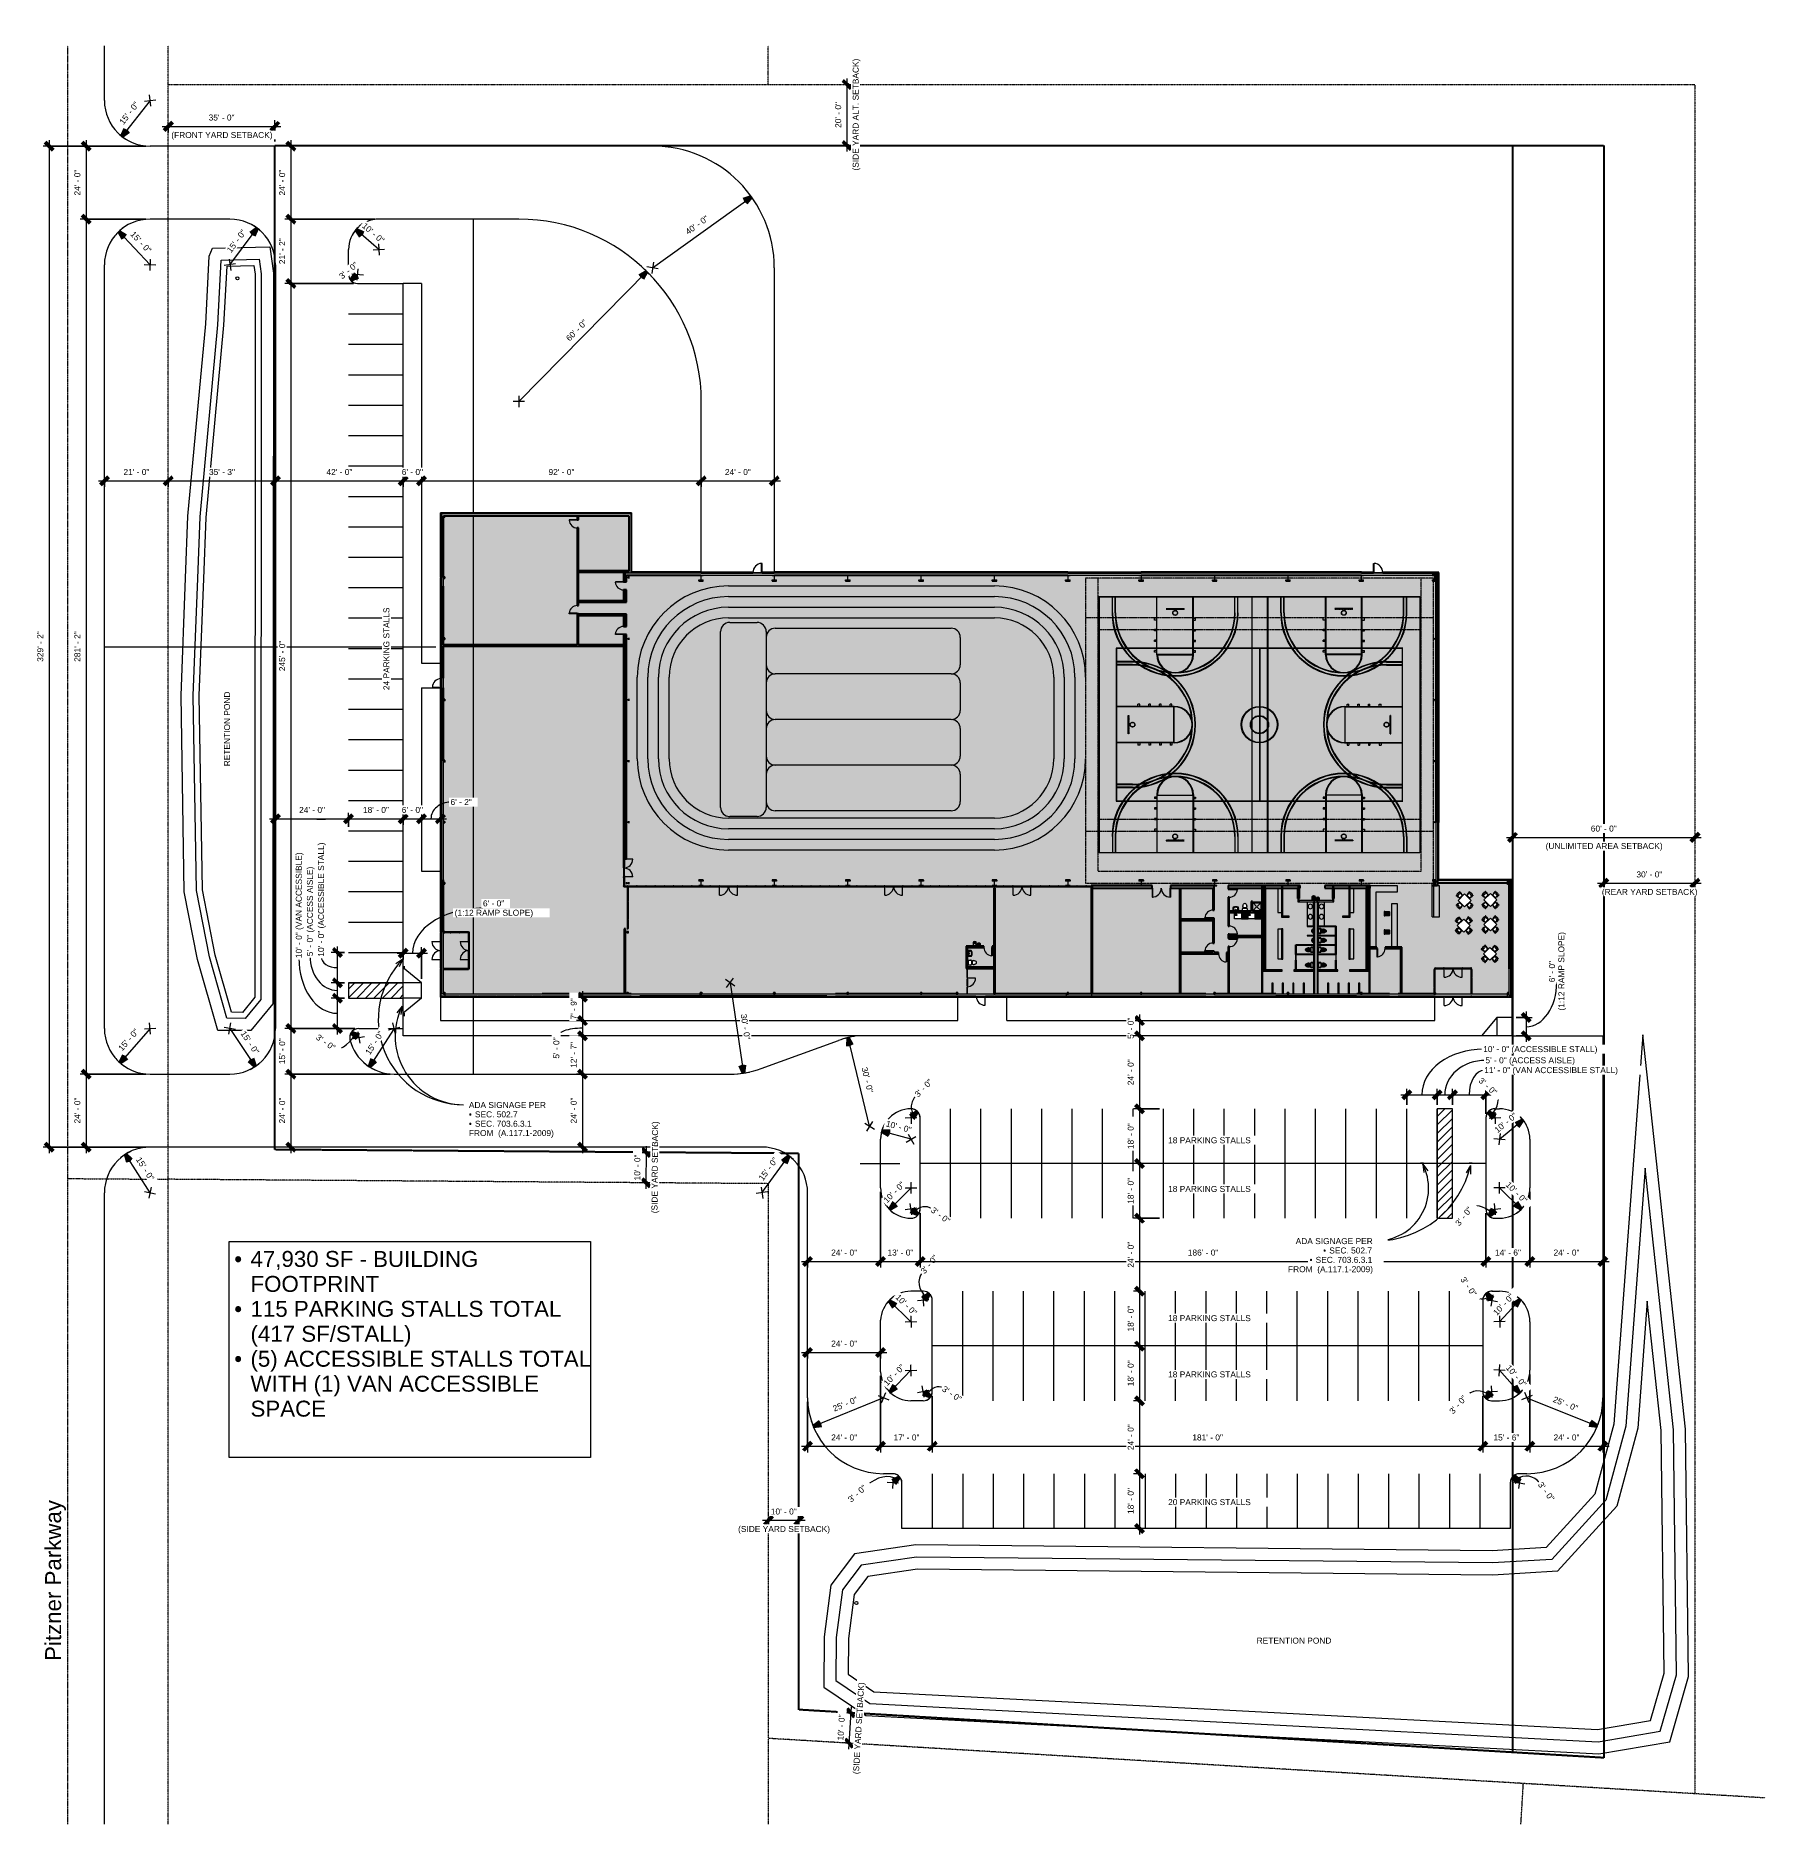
# Model space of a CAD drawing. Header units: inches. Extents: x 20461 to 27285, y -26063 to -19005.
import ezdxf

# ---------------------------------------------------------------- set-up
doc = ezdxf.new("R2010")
doc.units = ezdxf.units.IN
doc.header["$MEASUREMENT"] = 0
for name, pattern in [('Center 1_4_', [0.53125, 0.25, -0.09375, 0.09375, -0.09375]), ('Dash', [0.25, 0.125, -0.125]), ('Dash 1_16_', [0.125, 0.0625, -0.0625]), ('Hidden', [0.28125, 0.1875, -0.09375]), ('IMPORT-CENTER2 _2_', [6.328125, 4.21875, -0.703125, 0.703125, -0.703125])]:
    doc.linetypes.add(name, pattern=pattern)
for name, color, linetype, lineweight in [('A-ANNO-DIMS', 211, 'Continuous', 9), ('A-ANNO-DIMS-256', 211, 'Continuous', 9), ('A-DETL', 90, 'Continuous', 9), ('A-DETL-GENF', 92, 'Continuous', 9), ('A-DOOR', 31, 'Continuous', 9), ('A-DOOR-GLAZ', 31, 'Continuous', 15), ('A-FLOR-CLRS', 90, 'Dash 1_16_', 9), ('A-FLOR-OTLN', 90, 'Continuous', 9), ('A-GENM', 13, 'Continuous', 9), ('A-GLAZ-CURT', 52, 'Continuous', 9), ('A-GLAZ-CWMG', 51, 'Continuous', 9), ('A-PROP-SBCK', 71, 'Hidden', 25), ('A-WALL', 113, 'Continuous', 9), ('A-WALL-PATT', 111, 'Continuous', 25), ('BMP', 80, 'Continuous', 9), ('C-BLDG-PADS', 91, 'Continuous', 9), ('C-TOPO', 7, 'Continuous', 9), ('Conc', 7, 'Continuous', 9), ('EOP-EX', 125, 'Continuous', 9), ('EOP-PR', 4, 'Continuous', 9), ('G-ANNO-TEXT', 231, 'Continuous', 9), ('I-FURN', 30, 'Continuous', 9), ('I-WALL', 2, 'Continuous', 9), ('L-SITE-WALL', 31, 'Continuous', 9), ('P-SANR-FIXT', 6, 'Continuous', 9), ('PAINT', 190, 'Continuous', 9), ('PROP', 3, 'Center 1_4_', 9), ('Q-CASE', 31, 'Continuous', 9), ('Q-SPCQ', 91, 'Continuous', 9), ('Q-SPCQ-HDLN', 91, 'Dash', 9), ('S-BEAM', 12, 'Continuous', 9), ('S-COLS', 52, 'Continuous', 9)]:
    doc.layers.add(name, color=color, linetype=linetype, lineweight=lineweight)
doc.styles.add('Arial', font='arial.ttf', dxfattribs={"height": 62.946108})
doc.styles.add('Arial_1', font='arial.ttf', dxfattribs={"height": 23.60479})
doc.dimstyles.new('Arrow_-_3_32__Arial', dxfattribs={"dimscale": 12, "dimtxt": 24, "dimasz": 2.666667, "dimexe": 2, "dimexo": 0, "dimgap": 1.333333, "dimtad": 1, "dimjust": 3, "dimdec": 5, "dimrnd": 0.03125, "dimzin": 1, "dimdsep": 46, "dimlunit": 4, "dimtxsty": 'Arial_1', "dimblk1": 'OPEN30', "dimblk2": 'OPEN30', "dimsah": 1, "dimcen": 0.09, "dimazin": 0, "dimtfac": 1, "dimtdec": 4, "dimtix": 1, "dimtmove": 0, "dimatfit": 2, "dimfxl": 1, "dimtvp": 1, "dimtfill": 1, "dimfrac": 2, "dimtolj": 1, "dimtzin": 0, "dimarcsym": 2})
doc.dimstyles.new('Arrow_-_3_32__Arial_1', dxfattribs={"dimscale": 12, "dimtxt": 24, "dimasz": 2.666667, "dimexe": 2, "dimexo": 0, "dimgap": 1.333333, "dimtad": 1, "dimjust": 3, "dimdec": 5, "dimrnd": 0.03125, "dimzin": 1, "dimdsep": 46, "dimlunit": 4, "dimtxsty": 'Arial_1', "dimblk1": 'OPEN30', "dimblk2": 'OPEN30', "dimsah": 1, "dimcen": 0.09, "dimazin": 0, "dimtfac": 1, "dimtdec": 4, "dimtix": 1, "dimtmove": 0, "dimatfit": 2, "dimfxl": 1, "dimtvp": 1, "dimtfill": 1, "dimfrac": 2, "dimtolj": 1, "dimtzin": 0, "dimarcsym": 2})
doc.dimstyles.new('Linear_-_3_32__Arial', dxfattribs={"dimscale": 12, "dimtxt": 24, "dimasz": 2.666667, "dimexe": 2, "dimexo": 1.333333, "dimgap": 1.333333, "dimtad": 1, "dimdec": 0, "dimzin": 1, "dimdsep": 46, "dimlunit": 4, "dimtxsty": 'Arial_1', "dimblk1": 'OBLIQUE', "dimblk2": 'OBLIQUE', "dimsah": 1, "dimcen": 0.09, "dimdle": 2, "dimazin": 0, "dimtfac": 1, "dimtdec": 4, "dimtix": 1, "dimtmove": 1, "dimatfit": 3, "dimfxl": 1, "dimtvp": 1, "dimtfill": 1, "dimfrac": 2, "dimtolj": 1, "dimtzin": 0, "dimarcsym": 2})
doc.dimstyles.new('Linear_-_3_32__Arial_1', dxfattribs={"dimscale": 12, "dimtxt": 24, "dimasz": 2.666667, "dimexe": 2, "dimexo": 1.333333, "dimgap": 1.333333, "dimtad": 1, "dimdec": 0, "dimzin": 1, "dimdsep": 46, "dimlunit": 4, "dimtxsty": 'Arial_1', "dimblk1": 'OBLIQUE', "dimblk2": 'OBLIQUE', "dimsah": 1, "dimcen": 0.09, "dimdle": 2, "dimazin": 0, "dimtfac": 1, "dimtdec": 4, "dimtix": 1, "dimtmove": 0, "dimatfit": 3, "dimfxl": 1, "dimtvp": 1, "dimtfill": 1, "dimfrac": 2, "dimtolj": 1, "dimtzin": 0, "dimarcsym": 2})
pattern_1 = [(45, (0, 0), (-25.342707, 25.342707), []), (45, (0, 38.4), (-25.342707, 25.342707), [])]
pattern_2 = [(0, (0, 0), (0, 32), []), (90, (0, 0), (-32, 2e-15), [])]

msp = doc.modelspace()

# ---------------------------------------------------------------- texts
at = {"layer": 'G-ANNO-TEXT', "color": 145, "insert": (21204.285134, -21888.314051), "char_height": 23.60479042, "width": 350.496, "attachment_point": 1, "rotation": 90, "line_spacing_factor": 0.938532, "style": 'Arial_1', "bg_fill": 3, "box_fill_scale": 1.25, "bg_fill_color": 0, "bg_fill_transparency": 0}
msp.add_mtext('RETENTION POND', dxfattribs=at)
at = {"layer": 'G-ANNO-TEXT', "color": 145, "attachment_point": 1, "line_spacing_factor": 0.938532, "style": 'Arial'}
for s, insert, char_height, width in [('•', (21244.518316, -23801.072383), 62.946108, 36.02454169), ('47,930 SF - BUILDING', (21308.518316, -23801.072383), 62.94610778, 1054.00836481), ('FOOTPRINT', (21308.518316, -23899.533922), 62.9461078, 594.98597881), ('•', (21244.518316, -23997.99546), 62.946108, 36.02454169), ('115 PARKING STALLS TOTAL', (21308.518316, -23997.99546), 62.94610778, 1435.17125749), ('(417 SF/STALL)', (21308.518316, -24096.456998), 62.94610778, 743.73247351), ('(5) ACCESSIBLE STALLS TOTAL', (21308.518316, -24194.918537), 62.94610778, 1573.45901428), ('•', (21244.518316, -24194.918537), 62.946108, 36.02454169), ('WITH (1) VAN ACCESSIBLE', (21308.518316, -24293.380075), 62.94610778, 1341.04261631), ('SPACE', (21308.518316, -24391.841614), 62.9461078, 348.62459696)]:
    msp.add_mtext(s, dxfattribs=dict(at, insert=insert, char_height=char_height, width=width))
at = {"layer": 'G-ANNO-TEXT', "color": 145, "insert": (20498.380252, -25419.043488), "char_height": 62.94610778, "width": 751.104, "attachment_point": 1, "rotation": 90, "line_spacing_factor": 0.938532, "style": 'Arial'}
msp.add_mtext('Pitzner Parkway\\P', dxfattribs=at)
at = {"layer": 'G-ANNO-TEXT', "color": 145, "insert": (25278.281967, -25327.022216), "char_height": 23.60479042, "width": 350.496, "attachment_point": 1, "line_spacing_factor": 0.938532, "style": 'Arial_1', "bg_fill": 3, "box_fill_scale": 1.25, "bg_fill_color": 0, "bg_fill_transparency": 0}
msp.add_mtext('RETENTION POND', dxfattribs=at)

# ---------------------------------------------------------------- blocks, each defined once
blk = doc.blocks.new('Locker-Double Stacked-12_ x 12_-2309-12_ x 12_-2309 - Locker-Double Stacked-12_ x 12_-2309-300033 - 397-300499-Site Plan - Phase 1')
at = {"layer": 'I-FURN'}
blk.add_hatch(color=251, dxfattribs=at).paths.add_polyline_path([(5.2, 0), (12, 0), (12, 12), (0, 12), (0, 0)], flags=0)
at = {"layer": 'I-FURN', "color": 7}
for p, q in [((0, 12), (0, 0)), ((12, 12), (0, 12)), ((0, 0), (12, 0)), ((12, 0), (12, 12))]:
    blk.add_line(p, q, dxfattribs=at)
blk = doc.blocks.new('Locker-Double Stacked-12_ x 12_-2310-12_ x 12_-2310 - Locker-Double Stacked-12_ x 12_-2310-300040 - 708-300519-Site Plan - Phase 1')
at = {"layer": 'I-FURN'}
blk.add_hatch(color=251, dxfattribs=at).paths.add_polyline_path([(5.2, 0), (12, 0), (12, 12), (0, 12), (0, 0)], flags=0)
at = {"layer": 'I-FURN', "color": 7}
for p, q in [((0, 12), (0, 0)), ((12, 12), (0, 12)), ((0, 0), (12, 0)), ((12, 0), (12, 12))]:
    blk.add_line(p, q, dxfattribs=at)
blk = doc.blocks.new('Locker-Double Stacked-12_ x 12_-2311-12_ x 12_-2311 - Locker-Double Stacked-12_ x 12_-2311-300047 - 992-300521-Site Plan - Phase 1')
at = {"layer": 'I-FURN'}
blk.add_hatch(color=251, dxfattribs=at).paths.add_polyline_path([(5.2, 0), (12, 0), (12, 12), (0, 12), (0, 0)], flags=0)
at = {"layer": 'I-FURN', "color": 7}
for p, q in [((0, 12), (0, 0)), ((12, 12), (0, 12)), ((0, 0), (12, 0)), ((12, 0), (12, 12))]:
    blk.add_line(p, q, dxfattribs=at)
blk = doc.blocks.new('Locker-Double Stacked-12_ x 12_-2312-12_ x 12_-2312 - Locker-Double Stacked-12_ x 12_-2312-300054 - 1276-300523-Site Plan - Phase 1')
at = {"layer": 'I-FURN'}
blk.add_hatch(color=251, dxfattribs=at).paths.add_polyline_path([(5.2, 0), (12, 0), (12, 12), (0, 12), (0, 0)], flags=0)
at = {"layer": 'I-FURN', "color": 7}
for p, q in [((0, 12), (0, 0)), ((12, 12), (0, 12)), ((0, 0), (12, 0)), ((12, 0), (12, 12))]:
    blk.add_line(p, q, dxfattribs=at)
blk = doc.blocks.new('Locker-Double Stacked-12_ x 12_-2313-12_ x 12_-2313 - Locker-Double Stacked-12_ x 12_-2313-300061 - 1560-300525-Site Plan - Phase 1')
at = {"layer": 'I-FURN'}
blk.add_hatch(color=251, dxfattribs=at).paths.add_polyline_path([(5.2, 0), (12, 0), (12, 12), (0, 12), (0, 0)], flags=0)
at = {"layer": 'I-FURN', "color": 7}
for p, q in [((0, 12), (0, 0)), ((12, 12), (0, 12)), ((0, 0), (12, 0)), ((12, 0), (12, 12))]:
    blk.add_line(p, q, dxfattribs=at)
blk = doc.blocks.new('Locker-Double Stacked-12_ x 12_-2314-12_ x 12_-2314 - Locker-Double Stacked-12_ x 12_-2314-300068 - 1844-300527-Site Plan - Phase 1')
at = {"layer": 'I-FURN'}
blk.add_hatch(color=251, dxfattribs=at).paths.add_polyline_path([(5.2, 0), (12, 0), (12, 12), (0, 12), (0, 0)], flags=0)
at = {"layer": 'I-FURN', "color": 7}
for p, q in [((0, 12), (0, 0)), ((12, 12), (0, 12)), ((0, 0), (12, 0)), ((12, 0), (12, 12))]:
    blk.add_line(p, q, dxfattribs=at)
blk = doc.blocks.new('Locker-Double Stacked-12_ x 12_-2315-12_ x 12_-2315 - Locker-Double Stacked-12_ x 12_-2315-300075 - 2128-300529-Site Plan - Phase 1')
at = {"layer": 'I-FURN'}
blk.add_hatch(color=251, dxfattribs=at).paths.add_polyline_path([(5.2, 0), (12, 0), (12, 12), (0, 12), (0, 0)], flags=0)
at = {"layer": 'I-FURN', "color": 7}
for p, q in [((0, 12), (0, 0)), ((12, 12), (0, 12)), ((0, 0), (12, 0)), ((12, 0), (12, 12))]:
    blk.add_line(p, q, dxfattribs=at)
blk = doc.blocks.new('Locker-Double Stacked-12_ x 12_-2316-12_ x 12_-2316 - Locker-Double Stacked-12_ x 12_-2316-300082 - 2412-300531-Site Plan - Phase 1')
at = {"layer": 'I-FURN'}
blk.add_hatch(color=251, dxfattribs=at).paths.add_polyline_path([(5.2, 0), (12, 0), (12, 12), (0, 12), (0, 0)], flags=0)
at = {"layer": 'I-FURN', "color": 7}
for p, q in [((0, 12), (0, 0)), ((12, 12), (0, 12)), ((0, 0), (12, 0)), ((12, 0), (12, 12))]:
    blk.add_line(p, q, dxfattribs=at)
blk = doc.blocks.new('Locker-Double Stacked-12_ x 12_-2317-12_ x 12_-2317 - Locker-Double Stacked-12_ x 12_-2317-300089 - 2696-300533-Site Plan - Phase 1')
at = {"layer": 'I-FURN'}
blk.add_hatch(color=251, dxfattribs=at).paths.add_polyline_path([(0, 0), (12, 0), (12, 12), (0, 12), (0, 5)], flags=0)
at = {"layer": 'I-FURN', "color": 7}
for p, q in [((0, 12), (0, 0)), ((12, 12), (0, 12)), ((0, 0), (12, 0)), ((12, 0), (12, 12))]:
    blk.add_line(p, q, dxfattribs=at)
blk = doc.blocks.new('Locker-Double Stacked-12_ x 12_-2318-12_ x 12_-2318 - Locker-Double Stacked-12_ x 12_-2318-300096 - 2980-300535-Site Plan - Phase 1')
at = {"layer": 'I-FURN'}
blk.add_hatch(color=251, dxfattribs=at).paths.add_polyline_path([(5.2, 0), (12, 0), (12, 12), (0, 12), (0, 0)], flags=0)
at = {"layer": 'I-FURN', "color": 7}
for p, q in [((0, 12), (0, 0)), ((12, 12), (0, 12)), ((0, 0), (12, 0)), ((12, 0), (12, 12))]:
    blk.add_line(p, q, dxfattribs=at)
blk = doc.blocks.new('Locker-Double Stacked-12_ x 12_-2319-12_ x 12_-2319 - Locker-Double Stacked-12_ x 12_-2319-300103 - 3264-300537-Site Plan - Phase 1')
at = {"layer": 'I-FURN'}
blk.add_hatch(color=251, dxfattribs=at).paths.add_polyline_path([(5.2, 0), (12, 0), (12, 12), (0, 12), (0, 0)], flags=0)
at = {"layer": 'I-FURN', "color": 7}
for p, q in [((0, 12), (0, 0)), ((12, 12), (0, 12)), ((0, 0), (12, 0)), ((12, 0), (12, 12))]:
    blk.add_line(p, q, dxfattribs=at)
blk = doc.blocks.new('Locker-Double Stacked-12_ x 12_-2320-12_ x 12_-2320 - Locker-Double Stacked-12_ x 12_-2320-300110 - 3548-300539-Site Plan - Phase 1')
at = {"layer": 'I-FURN'}
blk.add_hatch(color=251, dxfattribs=at).paths.add_polyline_path([(5.2, 0), (12, 0), (12, 12), (0, 12), (0, 0)], flags=0)
at = {"layer": 'I-FURN', "color": 7}
for p, q in [((0, 12), (0, 0)), ((12, 12), (0, 12)), ((0, 0), (12, 0)), ((12, 0), (12, 12))]:
    blk.add_line(p, q, dxfattribs=at)
blk = doc.blocks.new('Locker-Double Stacked-12_ x 12_-2321-12_ x 12_-2321 - Locker-Double Stacked-12_ x 12_-2321-300117 - 3832-300541-Site Plan - Phase 1')
at = {"layer": 'I-FURN'}
blk.add_hatch(color=251, dxfattribs=at).paths.add_polyline_path([(5.2, 0), (12, 0), (12, 12), (0, 12), (0, 0)], flags=0)
at = {"layer": 'I-FURN', "color": 7}
for p, q in [((0, 12), (0, 0)), ((12, 12), (0, 12)), ((0, 0), (12, 0)), ((12, 0), (12, 12))]:
    blk.add_line(p, q, dxfattribs=at)
blk = doc.blocks.new('Locker-Double Stacked-12_ x 12_-2322-12_ x 12_-2322 - Locker-Double Stacked-12_ x 12_-2322-300124 - 4116-300543-Site Plan - Phase 1')
at = {"layer": 'I-FURN'}
blk.add_hatch(color=251, dxfattribs=at).paths.add_polyline_path([(5.2, 0), (12, 0), (12, 12), (0, 12), (0, 0)], flags=0)
at = {"layer": 'I-FURN', "color": 7}
for p, q in [((0, 12), (0, 0)), ((12, 12), (0, 12)), ((0, 0), (12, 0)), ((12, 0), (12, 12))]:
    blk.add_line(p, q, dxfattribs=at)
blk = doc.blocks.new('Locker-Double Stacked-12_ x 12_-2324-12_ x 12_-2324 - Locker-Double Stacked-12_ x 12_-2324-300131 - 4400-300545-Site Plan - Phase 1')
at = {"layer": 'I-FURN'}
blk.add_hatch(color=251, dxfattribs=at).paths.add_polyline_path([(5.2, 0), (12, 0), (12, 12), (0, 12), (0, 0)], flags=0)
at = {"layer": 'I-FURN', "color": 7}
for p, q in [((0, 12), (0, 0)), ((12, 12), (0, 12)), ((0, 0), (12, 0)), ((12, 0), (12, 12))]:
    blk.add_line(p, q, dxfattribs=at)
blk = doc.blocks.new('Locker-Double Stacked-12_ x 12_-2325-12_ x 12_-2325 - Locker-Double Stacked-12_ x 12_-2325-300138 - 4684-300547-Site Plan - Phase 1')
at = {"layer": 'I-FURN'}
blk.add_hatch(color=251, dxfattribs=at).paths.add_polyline_path([(5.2, 0), (12, 0), (12, 12), (0, 12), (0, 0)], flags=0)
at = {"layer": 'I-FURN', "color": 7}
for p, q in [((0, 12), (0, 0)), ((12, 12), (0, 12)), ((0, 0), (12, 0)), ((12, 0), (12, 12))]:
    blk.add_line(p, q, dxfattribs=at)
blk = doc.blocks.new('Locker-Double Stacked-12_ x 12_-2326-12_ x 12_-2326 - Locker-Double Stacked-12_ x 12_-2326-300145 - 4968-300549-Site Plan - Phase 1')
at = {"layer": 'I-FURN'}
blk.add_hatch(color=251, dxfattribs=at).paths.add_polyline_path([(5.2, 0), (12, 0), (12, 12), (0, 12), (0, 0)], flags=0)
at = {"layer": 'I-FURN', "color": 7}
for p, q in [((0, 12), (0, 0)), ((12, 12), (0, 12)), ((0, 0), (12, 0)), ((12, 0), (12, 12))]:
    blk.add_line(p, q, dxfattribs=at)
blk = doc.blocks.new('Locker-Double Stacked-12_ x 12_-2327-12_ x 12_-2327 - Locker-Double Stacked-12_ x 12_-2327-300152 - 5252-300551-Site Plan - Phase 1')
at = {"layer": 'I-FURN'}
blk.add_hatch(color=251, dxfattribs=at).paths.add_polyline_path([(5.2, 0), (12, 0), (12, 12), (0, 12), (0, 0)], flags=0)
at = {"layer": 'I-FURN', "color": 7}
for p, q in [((0, 12), (0, 0)), ((12, 12), (0, 12)), ((0, 0), (12, 0)), ((12, 0), (12, 12))]:
    blk.add_line(p, q, dxfattribs=at)
blk = doc.blocks.new('Locker-Double Stacked-12_ x 12_-2328-12_ x 12_-2328 - Locker-Double Stacked-12_ x 12_-2328-300159 - 5536-300553-Site Plan - Phase 1')
at = {"layer": 'I-FURN'}
blk.add_hatch(color=251, dxfattribs=at).paths.add_polyline_path([(5.2, 0), (12, 0), (12, 12), (0, 12), (0, 0)], flags=0)
at = {"layer": 'I-FURN', "color": 7}
for p, q in [((0, 12), (0, 0)), ((12, 12), (0, 12)), ((0, 0), (12, 0)), ((12, 0), (12, 12))]:
    blk.add_line(p, q, dxfattribs=at)
blk = doc.blocks.new('Locker-Double Stacked-12_ x 12_-2329-12_ x 12_-2329 - Locker-Double Stacked-12_ x 12_-2329-300166 - 5820-300555-Site Plan - Phase 1')
at = {"layer": 'I-FURN'}
blk.add_hatch(color=251, dxfattribs=at).paths.add_polyline_path([(5.2, 0), (12, 0), (12, 12), (0, 12), (0, 0)], flags=0)
at = {"layer": 'I-FURN', "color": 7}
for p, q in [((0, 12), (0, 0)), ((12, 12), (0, 12)), ((0, 0), (12, 0)), ((12, 0), (12, 12))]:
    blk.add_line(p, q, dxfattribs=at)
blk = doc.blocks.new('Furniture 1-Furniture 1-2341-Furniture 1-2341 - Furniture 1-Furniture 1-2341-300173 - 5849-300557-Site Plan - Phase 1')
at = {"layer": 'I-FURN'}
blk.add_hatch(color=8, dxfattribs=at).paths.add_polyline_path([(25661.4, -22648.3), (25661.4, -22530.7), (25647.4, -22530.7), (25647.4, -22648.3)], flags=0)
at = {"layer": 'I-FURN', "color": 7}
for p, q in [((25661.4, -22530.7), (25647.4, -22530.7)), ((25661.4, -22648.3), (25661.4, -22530.7)), ((25647.4, -22648.3), (25661.4, -22648.3))]:
    blk.add_line(p, q, dxfattribs=at)
blk = doc.blocks.new('Toilet-Domestic-3D-Toilet-Domestic-3D-2343-Toilet-Domestic-3D-2343 - Toilet-Domestic-3D-Toilet-Domestic-3D-2343-300187 - 25767-300569-Site Plan - Phase 1')
at = {"layer": 'A-GENM'}
for points in [[(12.7, 10), (13.2, 12.8), (13, 12.8), (12.5, 10)], [(12.5, 8), (12.7, 8), (12.7, 10), (12.5, 10)], [(13, 5.2), (13.2, 5.2), (12.7, 8), (12.5, 8), (12.6, 7.6)], [(18.5, 1.8), (20.4, 1.9), (22.4, 2.5), (24.4, 3.2), (26.5, 4.2), (28.3, 5.5), (29.3, 6.4), (29.8, 7.2), (30.2, 8.5), (30.2, 9.5), (29.8, 10.8), (29.3, 11.6), (28.3, 12.5), (26.4, 13.9), (24, 15), (22.4, 15.5), (20.4, 16.1), (18.5, 16.2), (16.6, 16), (15.6, 15.7), (14.7, 15.2), (13.7, 14.1), (13.2, 12.8), (12.7, 10), (12.8, 7.6), (13.2, 5.2), (13.7, 3.9), (14.7, 2.8), (15.6, 2.3), (17.5, 1.8)], [(13.2, 12.8), (13.7, 14.1), (13.5, 14.1), (13, 12.8)], [(13.5, 3.8), (13.7, 3.9), (13.2, 5.2), (13, 5.2), (13.4, 4.2)], [(13.7, 14.1), (14.7, 15.2), (14.5, 15.4), (13.5, 14.2)], [(14.5, 2.6), (14.7, 2.8), (13.7, 3.9), (13.5, 3.8)], [(14.7, 15.2), (15.6, 15.7), (15.5, 16), (14.5, 15.4)], [(15.5, 2), (15.6, 2.3), (14.7, 2.8), (14.5, 2.6)], [(15.6, 15.7), (16.6, 16), (16.5, 16.2), (15.5, 16)], [(16.5, 1.8), (16.6, 2), (15.6, 2.3), (15.5, 2)], [(16.6, 16), (17.5, 16.2), (17.5, 16.4), (16.5, 16.2)], [(17.5, 1.6), (17.5, 1.8), (16.6, 2), (16.5, 1.8), (17, 1.7)], [(17.5, 16.2), (18.5, 16.2), (18.5, 16.5), (17.5, 16.4)], [(18.5, 1.5), (18.5, 1.8), (17.5, 1.8), (17.5, 1.6)], [(20.4, 16.1), (20.5, 16.3), (18.5, 16.5), (18.5, 16.2)], [(18.5, 1.5), (20.5, 1.7), (20.4, 1.9), (18.5, 1.8)], [(20.5, 1.7), (22.5, 2.2), (22.4, 2.5), (20.4, 1.9)], [(22.4, 15.5), (22.5, 15.8), (20.5, 16.3), (20.5, 16.1)], [(24.4, 14.8), (24.5, 15.1), (22.5, 15.8), (22.4, 15.5), (24, 15)], [(22.5, 2.2), (24.5, 2.9), (24.4, 3.2), (22.4, 2.5)], [(26.4, 13.9), (26.5, 14.1), (24.5, 15.1), (24.4, 14.8)], [(24.5, 2.9), (26.5, 3.9), (26.4, 4.1), (24.4, 3.2)], [(28.3, 12.5), (28.5, 12.7), (26.5, 14.1), (26.4, 13.9)], [(26.5, 3.9), (28.5, 5.3), (28.3, 5.5), (26.4, 4.1)], [(29.3, 11.6), (29.5, 11.7), (28.5, 12.7), (28.3, 12.5)], [(28.5, 5.3), (29.5, 6.3), (29.3, 6.4), (28.3, 5.5)], [(29.8, 10.8), (30, 10.9), (29.5, 11.7), (29.3, 11.6)], [(29.5, 6.3), (30, 7.1), (29.8, 7.2), (29.3, 6.4)], [(30.2, 9.5), (30.5, 9.5), (30, 10.9), (29.8, 10.8)], [(30, 7.1), (30.5, 8.5), (30.2, 8.5), (29.8, 7.2)], [(30.5, 8.5), (30.5, 9.5), (30.2, 9.5), (30.2, 8.5)]]:
    blk.add_hatch(color=256, dxfattribs=at).paths.add_polyline_path(points, flags=0)
for p, q in [((-1, 19), (0.8, 19)), ((-0.9, 18.9), (-1, 19)), ((-0.9, 18.9), (-1, 17.3)), ((-0.9, 16.4), (-1, 17.2)), ((-0.9, 16.4), (-1, 15.5)), ((-0.9, 14), (-1, 15.5)), ((-1, 12.1), (-0.9, 14)), ((-0.9, 14), (-1, 13.8)), ((-0.9, 11.5), (-1, 12)), ((-0.9, 11.5), (-1, 10.5)), ((-0.9, 9.1), (-1, 10.5)), ((-0.9, 9.1), (-1, 9)), ((-0.9, 6.6), (-1, 9)), ((-0.9, 6.6), (-1, 6.5)), ((-0.9, 4.2), (-1, 6.5)), ((-0.9, 4.1), (-1, 4)), ((-0.9, 4.1), (-1, 2.5)), ((-0.9, 1.6), (-1, 2.5)), ((-0.9, 1.6), (-1, 0.8)), ((-0.9, -0.9), (-1, 0.7)), ((-0.9, 18.9), (0.8, 19)), ((-0.9, 18.9), (1.6, 18.9)), ((-0.9, 18.9), (-0.9, 16.4)), ((-0.9, 18.9), (-0.8, 18.8)), ((-0.9, 16.4), (-0.8, 18.8)), ((-0.8, 15.2), (-0.9, 16.4)), ((-0.9, 16.4), (-0.9, 14)), ((-0.8, 15.2), (-0.9, 12.7)), ((-0.8, 15.2), (-0.9, 14)), ((-0.9, 12.7), (-0.9, 14)), ((-0.9, 11.5), (-0.9, 14)), ((-0.8, 11.6), (-0.9, 12.7)), ((-0.8, 8.9), (-0.9, 12.7)), ((-0.9, 12.7), (-0.9, 11.5)), ((-0.8, 8.9), (-0.9, 11.5)), ((-0.9, 11.5), (-0.9, 9.1)), ((-0.8, 8.9), (-0.9, 9.1)), ((-0.8, 6.6), (-0.9, 9.1)), ((-0.9, 9.1), (-0.9, 6.6)), ((-0.8, 6.6), (-0.9, 4.1)), ((-0.8, 6.6), (-0.9, 6.6)), ((-0.9, 4.1), (-0.9, 6.6)), ((-0.8, 2.8), (-0.9, 4.1)), ((-0.9, 4.1), (-0.9, 1.6)), ((-0.8, 2.8), (-0.9, 1.6)), ((-0.8, -0.8), (-0.9, 1.6)), ((-0.9, -0.9), (-0.9, 1.6)), ((1.6, 18.9), (-0.8, 18.8)), ((1.6, 18.9), (-0.8, 18.8)), ((2.7, 18.8), (-0.8, 18.8)), ((2.7, 18.8), (-0.8, 18.8)), ((2.2, 18.8), (-0.8, 18.8)), ((-0.6, 18.8), (-0.8, 18.8)), ((-0.8, 14.1), (-0.8, 18.8)), ((-0.8, 15.2), (-0.8, 18.8)), ((-0.8, 15.2), (-0.8, 18.8)), ((-0.8, 15.2), (-0.8, 18.8)), ((-0.8, 18.8), (-0.8, 18.8)), ((-0.8, 18.8), (-0.8, 18.8)), ((-0.7, 14.4), (-0.8, 18.8)), ((-0.7, 18.7), (-0.8, 18.8)), ((-0.8, 18.6), (-0.8, 18.8)), ((-0.8, 14.1), (-0.8, 15.2)), ((-0.8, 11.6), (-0.8, 15.2)), ((-0.8, 14.1), (-0.7, 14.4)), ((-0.7, 14.4), (-0.8, 11.6)), ((-0.8, 14.1), (-0.8, 11.6)), ((-0.8, 14.1), (-0.8, 11.6)), ((-0.7, 12.3), (-0.8, 11.6)), ((-0.8, 11.6), (-0.8, 8.9)), ((-0.8, 11.6), (-0.8, 9)), ((-0.8, 11.6), (-0.8, 11.6)), ((-0.8, 9), (-0.8, 11.6)), ((-0.8, 11.6), (-0.7, 9.4)), ((-0.8, 6.1), (-0.7, 9.4)), ((-0.8, 9), (-0.7, 9.4)), ((-0.8, 6.2), (-0.8, 9)), ((-0.8, 8.9), (-0.8, 9)), ((-0.8, 6.1), (-0.8, 9)), ((-0.8, 6.2), (-0.8, 8.9)), ((-0.8, 8.9), (-0.8, 6.6)), ((-0.8, 6.1), (-0.7, 6.8)), ((-0.8, 6.2), (-0.8, 6.6)), ((-0.8, 2.8), (-0.8, 6.6)), ((-0.8, 6.2), (-0.8, 2.8)), ((-0.8, 6.2), (-0.8, 6.1)), ((-0.8, 6.2), (-0.8, 3.2)), ((-0.8, 6.1), (-0.8, 3.2)), ((-0.8, 6.1), (-0.7, 4)), ((-0.8, 3.2), (-0.7, 4)), ((-0.8, 2.8), (-0.8, 3.2)), ((-0.8, -0.8), (-0.8, 3.2)), ((-0.8, 3.2), (-0.7, -0.7)), ((-0.8, -0.8), (-0.8, 2.8)), ((-0.8, 2.8), (-0.8, -0.8)), ((-0.8, 2.8), (-0.8, -0.8)), ((2.2, 18.8), (-0.7, 18.7)), ((3.1, 18.7), (-0.7, 18.7)), ((2.7, 18.6), (-0.7, 18.7)), ((-0.6, 15.6), (-0.7, 18.7)), ((-0.7, 14.4), (-0.7, 18.7)), ((-0.7, 18.7), (-0.6, 18.6)), ((-0.6, 15.6), (-0.7, 12.3)), ((-0.6, 15.6), (-0.7, 14.4)), ((-0.7, 12.3), (-0.7, 14.4)), ((-0.7, 12.3), (-0.5, 12.9)), ((-0.6, 9.1), (-0.7, 12.3)), ((-0.7, 12.3), (-0.7, 9.4)), ((-0.6, 9.1), (-0.7, 9.4)), ((-0.7, 9.4), (-0.7, 6.8)), ((-0.6, 9.1), (-0.7, 6.8)), ((-0.6, 7), (-0.7, 6.8)), ((-0.7, 4), (-0.7, 6.8)), ((-0.7, 6.8), (-0.6, 4.3)), ((-0.7, 4), (-0.6, 4.3)), ((-0.7, 4), (-0.7, -0.7)), ((-0.7, 4), (-0.6, 1.8)), ((-0.7, -0.7), (-0.6, 1.8)), ((2.7, 18.6), (-0.6, 18.6)), ((3.1, 18.5), (-0.6, 18.6)), ((-0.5, 18.5), (-0.6, 18.6)), ((-0.6, 15.6), (-0.6, 18.6)), ((-0.6, 16.1), (-0.6, 18.6)), ((-0.5, 18.5), (-0.6, 16.1)), ((-0.6, 15.6), (-0.6, 16.1)), ((-0.6, 16.1), (-0.5, 12.9)), ((-0.6, 16.1), (-0.5, 15.7)), ((-0.6, 15.6), (-0.5, 12.9)), ((-0.6, 9.1), (-0.5, 12.9)), ((-0.6, 9.1), (-0.5, 9.9)), ((-0.6, 7), (-0.5, 9.9)), ((-0.6, 9.1), (-0.6, 7)), ((-0.6, 7), (-0.5, 7.8)), ((-0.5, 3.3), (-0.6, 7)), ((-0.6, 7), (-0.6, 4.3)), ((-0.5, 3.3), (-0.6, 4.3)), ((-0.6, 4.3), (-0.6, 1.8)), ((-0.5, 3.3), (-0.6, -0.6)), ((-0.5, 3.3), (-0.6, 1.8)), ((-0.6, -0.6), (-0.6, 1.8)), ((-0.4, 18.4), (-0.5, 18.5)), ((1.8, 18.4), (-0.5, 18.5)), ((3.1, 18.5), (-0.5, 18.5)), ((3.1, 18.5), (-0.5, 18.5)), ((-0.5, 18.5), (-0.5, 18.5)), ((-0.5, 18.5), (-0.5, 15.7)), ((-0.5, 18.5), (-0.5, 15.7)), ((-0.4, 18.4), (-0.5, 15.7)), ((-0.4, 12.8), (-0.5, 15.7)), ((-0.5, 12.9), (-0.5, 15.7)), ((-0.5, 15.7), (-0.4, 13.9)), ((-0.4, 12.8), (-0.5, 12.9)), ((-0.5, 12.9), (-0.5, 9.9)), ((-0.4, 12.8), (-0.5, 9.9)), ((-0.5, 7.8), (-0.5, 9.9)), ((-0.5, 9.9), (-0.4, 9.4)), ((-0.5, 7.8), (-0.4, 9.4)), ((-0.4, 4.5), (-0.5, 7.8)), ((-0.5, 3.3), (-0.5, 7.8)), ((-0.5, 7.8), (-0.4, 7)), ((-0.4, 4.5), (-0.5, 3.3)), ((-0.4, 2.1), (-0.5, 3.3)), ((-0.5, -0.5), (-0.5, 3.3)), ((-0.4, 2.1), (-0.5, -0.5)), ((0, 18), (-0.4, 18.4)), ((-0.4, 18.4), (0, 0)), ((-0.4, 18.4), (1.8, 18.4)), ((-0.4, 18.4), (-0.4, 13.9)), ((0, 0), (-0.4, 13.9)), ((-0.4, 11.7), (-0.4, 13.9)), ((-0.4, 12.8), (-0.4, 13.9)), ((-0.4, 11.7), (-0.4, 12.8)), ((-0.4, 12.8), (-0.4, 9.4)), ((0, 0), (-0.4, 11.7)), ((-0.4, 11.7), (-0.4, 9.4)), ((0, 0), (-0.4, 9.4)), ((-0.4, 9.4), (-0.4, 7)), ((0, 0), (-0.4, 7)), ((-0.4, 4.5), (-0.4, 7)), ((-0.4, 2.1), (-0.4, 4.5)), ((0, 0), (-0.4, 4.5)), ((-0.4, 2.1), (0, 0)), ((-0.4, 2.1), (-0.4, -0.4)), ((0, 0), (-0.4, -0.4)), ((0, 18), (4.3, 18.4)), ((0, 18), (1.8, 18.4)), ((0, 18), (6.7, 18.4)), ((0, 18), (6.7, 18)), ((0, 18), (0, 0)), ((6.7, 18), (0, 18)), ((0, 0), (0, 18)), ((6.7, 0), (0, 0)), ((0, 0), (6.7, -0.4)), ((0, 0), (4.3, -0.4)), ((0, 0), (1.8, -0.4)), ((0.8, 19), (2.9, 19)), ((1.6, 18.9), (0.8, 19)), ((1.6, 18.9), (2.9, 19)), ((4, 18.9), (1.6, 18.9)), ((2.7, 18.8), (1.6, 18.9)), ((1.8, 18.4), (3.1, 18.5)), ((4.3, 18.4), (1.8, 18.4)), ((3.1, 18.7), (2.2, 18.8)), ((2.7, 18.8), (2.2, 18.8)), ((2.2, 18.8), (6.7, 18.8)), ((4, 18.9), (2.7, 18.8)), ((2.7, 18.8), (6.7, 18.8)), ((2.7, 18.8), (6.7, 18.8)), ((2.7, 18.8), (6.7, 18.8)), ((3.1, 18.7), (2.7, 18.6)), ((2.7, 18.6), (6.7, 18.6)), ((2.7, 18.6), (3.1, 18.5)), ((5, 19), (2.9, 19)), ((4, 18.9), (2.9, 19)), ((3.1, 18.7), (6.7, 18.8)), ((3.1, 18.7), (6.7, 18.6)), ((3.1, 18.7), (6.7, 18.7)), ((6.7, 18.6), (3.1, 18.5)), ((4.3, 18.4), (3.1, 18.5)), ((3.1, 18.5), (6.7, 18.5)), ((3.1, 18.5), (6.7, 18.5)), ((4, 18.9), (5, 19)), ((4, 18.9), (6.7, 18.9)), ((4, 18.9), (6.7, 18.8)), ((4.3, 18.4), (6.7, 18.5)), ((4.3, 18.4), (6.7, 18.4)), ((5, 19), (6.7, 19)), ((5, 19), (6.7, 18.9)), ((6.7, 19), (7.9, 18.8)), ((6.7, 19), (7.9, 18.8)), ((6.7, 19), (7.6, 18.8)), ((6.7, 18.9), (6.7, 19)), ((6.7, 19), (7.2, 18.8)), ((6.7, 18.9), (6.7, 18.8)), ((6.7, 18.9), (7.2, 18.8)), ((7, 18.9), (6.7, 18.9)), ((6.7, 18.9), (7.1, 18.8)), ((6.7, 18.8), (7.6, 18.7)), ((6.7, 18.8), (6.7, 18.7)), ((6.7, 18.8), (7.6, 18.6)), ((6.7, 18.8), (6.7, 18.8)), ((6.7, 18.8), (7.3, 18.8)), ((7.6, 18.7), (6.7, 18.8)), ((7.5, 18.8), (6.7, 18.8)), ((6.7, 18.8), (6.7, 18.8)), ((6.7, 18.8), (7.2, 18.8)), ((6.7, 18.8), (7.2, 18.8)), ((6.7, 18.6), (6.7, 18.7)), ((6.7, 18.7), (7.6, 18.6)), ((6.7, 18.7), (7.5, 18.6)), ((6.7, 18.6), (6.7, 18.5)), ((6.7, 18.6), (7.5, 18.6)), ((6.7, 18.6), (7.7, 18.4)), ((6.7, 18.5), (7.5, 18.4)), ((6.7, 18.5), (7.7, 18.4)), ((6.7, 18.5), (7.5, 18.4)), ((6.7, 18.5), (6.7, 18.5)), ((6.7, 18.4), (6.7, 18.5)), ((7.5, 18.4), (6.7, 18.5)), ((6.7, 18), (6.7, 18.4)), ((6.7, 18.4), (7.3, 18.2)), ((6.7, 18.4), (7.5, 18.4)), ((6.7, 18), (7.3, 18.2)), ((6.7, 18), (7.9, 18.1)), ((6.7, 18), (7.3, 17.9)), ((6.7, 18), (7.4, 17.9)), ((6.7, 18), (7.4, 17.9)), ((7.4, 0.1), (6.7, 0)), ((6.7, 0), (7.3, 0.1)), ((7.4, 0.1), (6.7, 0)), ((7.9, -0.1), (6.7, 0)), ((6.7, 0), (6.7, -0.4)), ((6.7, 0), (7.2, -0.3)), ((7.5, 18.8), (7.2, 18.8)), ((7.2, 18.8), (7.9, 18.7)), ((7.2, 18.8), (7.9, 18.8)), ((7.5, 18.7), (7.3, 18.7)), ((7.3, 18.2), (7.5, 18.4)), ((7.9, 18.1), (7.3, 18.2)), ((7.4, 0.1), (7.3, 0.1)), ((7.9, 18.1), (7.4, 17.9)), ((7.8, 17.8), (7.4, 17.9)), ((7.8, 17.8), (7.4, 17.9)), ((7.4, 17.9), (7.8, 17.8)), ((7.8, 0.2), (7.4, 0.1)), ((7.4, 0.1), (7.8, 0.2)), ((7.9, -0.1), (7.4, 0.1)), ((7.5, 18.8), (7.9, 18.7)), ((7.6, 18.7), (7.5, 18.8)), ((7.5, 18.8), (8.2, 18.6)), ((7.6, 18.6), (7.5, 18.6)), ((7.5, 18.6), (8.4, 18.3)), ((7.5, 18.6), (7.7, 18.4)), ((7.9, 18.1), (7.5, 18.4)), ((8.2, 18.1), (7.5, 18.4)), ((7.7, 18.4), (7.5, 18.4)), ((7.9, 18.8), (7.6, 18.8)), ((7.8, 18.6), (7.6, 18.7)), ((7.6, 18.7), (7.6, 18.6)), ((7.6, 18.7), (8.2, 18.6)), ((7.6, 18.7), (8.3, 18.4)), ((7.6, 18.6), (8.4, 18.3)), ((7.6, 18.6), (8.3, 18.4)), ((7.6, 18.6), (8.4, 18.3)), ((7.7, 18.7), (8.1, 18.6)), ((8.2, 18.1), (7.7, 18.4)), ((8.6, 18), (7.7, 18.4)), ((8.4, 18.3), (7.7, 18.4)), ((7.7, -0.3), (8.6, 0)), ((8.6, 0), (7.7, -0.4)), ((7.8, 17.8), (7.9, 18.1)), ((7.8, 17.8), (8.2, 17.5)), ((7.8, 17.8), (8.4, 17.8)), ((7.8, 17.8), (9, 17.5)), ((8.2, 17.5), (7.8, 17.8)), ((7.8, 0.2), (8.2, 0.5)), ((9, 0.5), (7.8, 0.2)), ((8.2, 0.5), (7.8, 0.2)), ((7.9, -0.1), (7.8, 0.2)), ((7.8, 0.2), (8.4, 0.2)), ((7.9, 18.8), (8.4, 18.6)), ((7.9, 18.7), (7.9, 18.8)), ((8.9, 18.3), (7.9, 18.8)), ((8.9, 18.2), (7.9, 18.8)), ((8.2, 18.6), (7.9, 18.7)), ((7.9, 18.7), (8.9, 18.2)), ((8.4, 17.8), (7.9, 18.1)), ((7.9, 18.1), (8.2, 18.1)), ((7.9, -0.1), (8.4, 0.2)), ((7.9, -0.1), (8.6, 0)), ((8, 18.5), (8.3, 18.5)), ((8.6, 0), (8.1, -0.4)), ((8.2, 18.6), (8.9, 18.2)), ((8.2, 18.6), (8.8, 18.2)), ((8.2, 18.6), (8.3, 18.4)), ((8.2, 18.6), (8.4, 18.6)), ((8.4, 17.8), (8.2, 18.1)), ((8.8, 17.7), (8.2, 18.1)), ((8.2, 18.1), (8.6, 18)), ((8.2, 17.5), (8.7, 17.2)), ((9, 17.5), (8.2, 17.5)), ((8.2, 17.5), (8.7, 17.2)), ((8.7, 0.8), (8.2, 0.5)), ((8.2, 0.5), (8.7, 0.8)), ((9, 0.5), (8.2, 0.5)), ((9, 18), (8.3, 18.4)), ((8.8, 18.2), (8.3, 18.4)), ((8.4, 18.3), (8.3, 18.4)), ((8.9, 18.3), (8.4, 18.6)), ((8.6, 18.5), (8.4, 18.6)), ((9, 18), (8.4, 18.3)), ((9.2, 17.7), (8.4, 18.3)), ((9.2, 17.7), (8.4, 18.3)), ((8.6, 18), (8.4, 18.3)), ((9, 17.7), (8.4, 18.3)), ((8.4, 18.3), (8.4, 18.3)), ((8.4, 17.8), (9, 17.5)), ((8.4, 17.8), (8.8, 17.7)), ((9, 0.5), (8.4, 0.2)), ((8.4, -0.3), (9.2, 0.3)), ((8.6, 0), (8.4, 0.2)), ((8.7, 18.1), (8.5, 18.3)), ((8.8, 17.7), (8.6, 18)), ((8.6, 18), (9, 17.7)), ((8.6, 18), (9.1, 17.6)), ((8.6, 0), (9.2, 0.7)), ((9, 0.5), (8.6, 0)), ((8.6, 0), (9.1, 0.4)), ((8.6, 0), (8.7, 0)), ((9.1, 18), (8.7, 18.3)), ((9, 17.5), (8.7, 17.2)), ((9, 16.7), (8.7, 17.2)), ((9, 16.7), (8.7, 17.2)), ((9, 1.3), (8.7, 0.8)), ((8.7, 0.8), (9, 1.3)), ((9, 0.5), (8.7, 0.8)), ((9.3, 0.5), (8.7, 0)), ((9.1, 0.4), (8.7, 0)), ((8.7, 0), (9.2, 0.3)), ((9, 18), (8.8, 18.2)), ((9.3, 17.8), (8.8, 18.2)), ((8.8, 18.2), (8.9, 18.2)), ((8.9, 18.1), (8.8, 18.2)), ((9, 17.5), (8.8, 17.7)), ((8.8, 17.7), (9.5, 17.1)), ((8.8, 17.7), (9.1, 17.6)), ((8.8, -0.2), (9.3, 0.2)), ((8.9, 18.3), (9.8, 17.4)), ((9.7, 17.4), (8.9, 18.3)), ((8.9, 18.3), (8.9, 18.2)), ((9.7, 17.4), (8.9, 18.2)), ((9.3, 17.8), (8.9, 18.2)), ((9.1, 18), (8.9, 18)), ((8.9, -0.2), (9.7, 0.6)), ((9.8, 0.6), (8.9, -0.3)), ((9.7, 0.6), (8.9, -0.3)), ((9.5, 0.5), (8.9, 0)), ((9.2, 0.3), (8.9, 0)), ((8.9, -0.2), (9.3, 0.2)), ((9.3, 0.2), (8.9, 0)), ((9, 18), (9.2, 17.7)), ((9, 18), (9.3, 17.8)), ((9.2, 17.7), (9, 17.7)), ((9, 17.7), (9.1, 17.6)), ((9, 17.7), (9.5, 17.2)), ((9, 17.5), (9, 16.7)), ((9, 17.5), (9.3, 16.3)), ((9, 17.5), (9.5, 17.1)), ((9, 17.5), (9.3, 16.9)), ((9, 16.7), (9.3, 16.3)), ((9, 16.7), (9.3, 16.3)), ((9, 1.3), (9.3, 1.7)), ((9, 0.5), (9.3, 1.7)), ((9.3, 1.7), (9, 1.3)), ((9, 1.3), (9, 0.5)), ((9, 0.5), (9.3, 1.1)), ((9, 0.5), (9.2, 0.7)), ((9, 0.4), (9.2, 0.4)), ((9.2, 0.2), (9, -0.1)), ((9, 0.1), (9, -0.1)), ((9.1, 17.9), (9.5, 17.4)), ((9.1, 17.5), (9.1, 17.7)), ((9.5, 17.1), (9.1, 17.6)), ((9.1, 17.6), (9.5, 17.2)), ((9.1, 0.4), (9.5, 0.9)), ((9.1, 0.4), (9.2, 0.7)), ((9.3, 0.5), (9.1, 0.4)), ((9.2, 17.7), (9.8, 16.9)), ((9.2, 17.7), (9.5, 17.2)), ((9.2, 17.7), (9.5, 17.4)), ((9.2, 0.7), (9.6, 1.3)), ((9.8, 1.1), (9.2, 0.3)), ((9.2, 0.7), (9.3, 1.1)), ((9.2, 0.3), (9.8, 1.1)), ((9.5, 0.5), (9.2, 0.3)), ((9.3, 0.5), (9.2, 0.3)), ((9.7, 17.4), (9.3, 17.8)), ((9.3, 17.8), (9.5, 17.4)), ((9.3, 17.8), (9.7, 17.3)), ((9.6, 17.5), (9.3, 17.7)), ((9.5, 17.1), (9.3, 16.9)), ((9.6, 16.4), (9.3, 16.9)), ((9.3, 16.3), (9.3, 16.9)), ((9.6, 16.4), (9.3, 16.3)), ((9.4, 15.9), (9.3, 16.3)), ((9.4, 15.9), (9.3, 16.3)), ((9.4, 15.9), (9.3, 16.3)), ((9.3, 1.7), (9.4, 2.1)), ((9.4, 2.1), (9.3, 1.7)), ((9.4, 2.1), (9.3, 1.7)), ((9.6, 1.6), (9.3, 1.7)), ((9.3, 1.7), (9.3, 1.1)), ((9.6, 1.6), (9.3, 1.1)), ((9.6, 1.3), (9.3, 1.1)), ((9.3, 0.5), (9.8, 1.1)), ((9.3, 0.5), (9.5, 0.9)), ((9.3, 0.8), (9.5, 0.9)), ((9.7, 0.7), (9.3, 0.2)), ((9.3, 0.2), (9.7, 0.6)), ((9.3, 0.5), (9.4, 0.6)), ((9.5, 0.5), (9.3, 0.2)), ((9.5, 0.4), (9.3, 0.3)), ((9.4, 17.5), (9.6, 17.5)), ((9.6, 16.4), (9.4, 15.9)), ((9.4, 15.9), (9.5, 15.2)), ((9.5, 15.2), (9.4, 15.9)), ((9.5, 15.2), (9.4, 15.8)), ((9.4, 2.2), (9.5, 2.7)), ((9.4, 2.1), (9.5, 2.7)), ((9.4, 2.1), (9.5, 2.7)), ((9.6, 1.6), (9.4, 2.1)), ((9.9, 16.8), (9.5, 17.4)), ((9.8, 16.9), (9.5, 17.4)), ((9.5, 17.4), (9.7, 17.3)), ((9.5, 17.1), (9.5, 17.2)), ((9.9, 16.6), (9.5, 17.2)), ((9.8, 16.9), (9.5, 17.2)), ((9.6, 16.4), (9.5, 17.1)), ((9.9, 16.2), (9.5, 17.1)), ((9.5, 17.1), (9.9, 16.6)), ((9.5, 17.1), (9.8, 16.2)), ((9.6, 16.4), (9.5, 15.2)), ((9.8, 15.7), (9.5, 15.2)), ((9.5, 15.2), (9.5, 2.7)), ((9.9, 15.2), (9.5, 15.2)), ((9.9, 15.2), (9.5, 2.7)), ((9.5, 15.2), (9.5, 2.7)), ((9.9, 12.8), (9.5, 2.7)), ((9.9, 10.4), (9.5, 2.7)), ((9.9, 6.5), (9.5, 2.7)), ((9.7, 2.2), (9.5, 2.7)), ((9.6, 1.6), (9.5, 2.7)), ((9.5, 2.7), (9.9, 2.7)), ((9.5, 0.9), (9.9, 1.8)), ((9.5, 0.9), (9.6, 1.3)), ((9.5, 0.5), (9.9, 1.2)), ((9.5, 0.5), (9.8, 1.1)), ((9.5, 0.9), (9.8, 1.1)), ((9.5, 0.4), (9.7, 0.8)), ((9.5, 0.5), (9.7, 0.7)), ((9.5, 0.6), (9.5, 0.4)), ((9.6, 17.3), (9.6, 17.5)), ((9.8, 17.2), (9.6, 17.5)), ((9.7, 17.3), (9.6, 17.4)), ((9.6, 17.2), (9.8, 17)), ((9.6, 16.4), (9.8, 15.7)), ((9.6, 16.4), (9.8, 16.2)), ((9.7, 2.2), (9.6, 1.6)), ((9.6, 1.6), (9.9, 2)), ((9.6, 1.3), (9.9, 2)), ((9.6, 1.3), (9.9, 1.8)), ((9.6, 1.6), (9.6, 1.3)), ((9.6, 0.8), (9.8, 1)), ((9.6, 0.6), (9.7, 0.7)), ((10.1, 16.7), (9.7, 17.4)), ((9.7, 17.4), (10.2, 16.4)), ((9.7, 17.4), (9.7, 17.3)), ((9.7, 17.4), (9.8, 17.4)), ((9.9, 16.8), (9.7, 17.3)), ((10.1, 16.7), (9.7, 17.3)), ((9.7, 2.2), (9.9, 2.7)), ((9.7, 2.2), (9.9, 2)), ((10.2, 1.6), (9.7, 0.6)), ((10.1, 1.3), (9.7, 0.6)), ((9.7, 0.7), (10.1, 1.3)), ((9.7, 0.7), (9.9, 1.2)), ((9.7, 0.7), (9.7, 0.6)), ((9.8, 0.6), (9.7, 0.6)), ((9.8, 17.4), (10.1, 16.9)), ((10.2, 16.4), (9.8, 17.4)), ((10.3, 16.4), (9.8, 17.4)), ((10.1, 16.1), (9.8, 16.9)), ((9.9, 16.8), (9.8, 16.9)), ((9.9, 16.6), (9.8, 16.9)), ((9.8, 16.9), (10.1, 16)), ((9.8, 15.7), (9.8, 16.2)), ((9.9, 16.2), (9.8, 16.2)), ((10, 15.2), (9.8, 16.2)), ((9.8, 15.7), (9.9, 15.2)), ((9.8, 15.7), (10, 15.2)), ((9.8, 15.7), (10, 15.2)), ((9.8, 15.4), (10, 15.3)), ((10.1, 2), (9.8, 1.1)), ((9.8, 1.1), (10.1, 1.9)), ((10.1, 1.9), (9.8, 1.1)), ((9.8, 1.1), (9.9, 1.8)), ((10.3, 1.6), (9.8, 0.6)), ((10.2, 1.6), (9.8, 0.6)), ((9.8, 1.1), (9.9, 1.2)), ((9.8, 0.6), (10.1, 1.1)), ((9.8, 1.1), (9.8, 1.1)), ((10.1, 16.1), (9.9, 16.8)), ((9.9, 16.2), (9.9, 16.6)), ((9.9, 16.6), (10.1, 16)), ((9.9, 16.2), (10, 15.2)), ((9.9, 16.2), (10.1, 15.2)), ((9.9, 16.2), (10.1, 16)), ((9.9, 15.2), (9.9, 12.8)), ((9.9, 15.2), (10, 15.2)), ((9.9, 12.8), (10, 15.2)), ((9.9, 12.8), (9.9, 10.4)), ((9.9, 12.8), (10, 11.6)), ((9.9, 10.4), (10, 11.6)), ((9.9, 10.4), (9.9, 6.5)), ((9.9, 10.4), (10, 8.9)), ((9.9, 6.5), (10, 8.9)), ((9.9, 6.5), (10, 6.8)), ((9.9, 6.5), (9.9, 2.7)), ((9.9, 6.5), (10, 2.7)), ((10, 2.7), (9.9, 1.8)), ((10, 2.7), (9.9, 2)), ((10.1, 2.7), (9.9, 1.8)), ((9.9, 2.7), (10, 2.7)), ((9.9, 2.7), (9.9, 2)), ((10, 2.7), (9.9, 2)), ((10, 2.7), (9.9, 2.1)), ((10.1, 2), (9.9, 1.8)), ((9.9, 1.8), (9.9, 2)), ((10.1, 1.9), (9.9, 1.2)), ((10.1, 16.9), (10, 17)), ((10, 16.5), (10, 16.8)), ((10, 16.8), (10.1, 16.7)), ((10, 16.7), (10.2, 16.1)), ((10, 15.2), (10.1, 15.2)), ((10, 15.2), (10, 15.2)), ((10, 15.2), (10, 11.6)), ((10.1, 15.2), (10, 11.6)), ((10, 15.2), (10, 11.6)), ((10, 11.6), (10.2, 12.1)), ((10, 11.6), (10.1, 9.2)), ((10, 11.6), (10, 8.9)), ((10, 6.8), (10.1, 9.2)), ((10.1, 9.2), (10, 8.9)), ((10, 6.8), (10, 8.9)), ((10, 2.7), (10, 6.8)), ((10, 6.8), (10.1, 6)), ((10, 6.8), (10.1, 2.7)), ((10, 6.8), (10, 2.7)), ((10, 2.7), (10.1, 2.7)), ((10, 2.7), (10, 2.7)), ((10.2, 1.9), (10, 1.3)), ((10, 1.5), (10, 1.2)), ((10.1, 1.3), (10, 1.2)), ((10.1, 1.1), (10, 1)), ((10.3, 16.4), (10.1, 16.9)), ((10.1, 16.9), (10.1, 16.7)), ((10.1, 16.7), (10.2, 16.4)), ((10.2, 16.1), (10.1, 16.7)), ((10.1, 16.7), (10.3, 16)), ((10.2, 16.2), (10.1, 16.6)), ((10.1, 16.3), (10.2, 16.1)), ((10.1, 16.1), (10.2, 16.1)), ((10.1, 16.1), (10.1, 16)), ((10.1, 16.1), (10.3, 15.2)), ((10.1, 16.1), (10.2, 15.2)), ((10.1, 15.2), (10.1, 16)), ((10.1, 16), (10.2, 15.2)), ((10.1, 15.2), (10.2, 15.2)), ((10.1, 15.2), (10.2, 12.1)), ((10.2, 12.1), (10.1, 9.2)), ((10.2, 9), (10.1, 9.2)), ((10.1, 6), (10.1, 9.2)), ((10.2, 9), (10.1, 6)), ((10.1, 6), (10.2, 5.9)), ((10.1, 6), (10.2, 2.7)), ((10.1, 6), (10.1, 2.7)), ((10.3, 2.7), (10.1, 1.9)), ((10.1, 2), (10.2, 2.7)), ((10.1, 2), (10.1, 2.7)), ((10.1, 1.9), (10.2, 2.7)), ((10.2, 2.7), (10.1, 2.7)), ((10.1, 2), (10.1, 1.9)), ((10.3, 2), (10.1, 1.3)), ((10.2, 1.9), (10.1, 1.9)), ((10.2, 1.9), (10.1, 1.3)), ((10.1, 1.7), (10.2, 1.9)), ((10.2, 1.8), (10.1, 1.4)), ((10.1, 1.3), (10.2, 1.6)), ((10.3, 1.6), (10.1, 1.1)), ((10.1, 1.1), (10.1, 1.3)), ((10.3, 15.7), (10.2, 16.4)), ((10.3, 16), (10.2, 16.4)), ((10.2, 16.4), (10.3, 16.4)), ((10.2, 16.1), (10.3, 15.2)), ((10.2, 16.1), (10.3, 16)), ((10.2, 16.1), (10.3, 15.2)), ((10.2, 15.8), (10.2, 16)), ((10.3, 15.2), (10.2, 15.2)), ((10.2, 15.2), (10.3, 12)), ((10.2, 15.2), (10.2, 12.1)), ((10.3, 12), (10.2, 12.1)), ((10.2, 12.1), (10.2, 9)), ((10.3, 12), (10.2, 9)), ((10.3, 8.7), (10.2, 9)), ((10.2, 9), (10.2, 5.9)), ((10.3, 8.7), (10.2, 5.9)), ((10.2, 5.9), (10.3, 2.7)), ((10.2, 5.9), (10.3, 5.2)), ((10.2, 5.9), (10.2, 2.7)), ((10.3, 2.7), (10.2, 1.9)), ((10.3, 2.7), (10.2, 2.7)), ((10.3, 2.7), (10.2, 1.9)), ((10.3, 2.3), (10.2, 1.6)), ((10.2, 2.2), (10.2, 2)), ((10.3, 2), (10.2, 1.6)), ((10.2, 1.9), (10.3, 2)), ((10.3, 1.6), (10.2, 1.6)), ((10.3, 16.4), (10.5, 15.2)), ((10.3, 16.4), (10.3, 16.1)), ((10.3, 16.4), (10.5, 15.2)), ((10.3, 15.7), (10.3, 16.4)), ((10.5, 15.2), (10.3, 16.1)), ((10.3, 15.7), (10.3, 16)), ((10.3, 15.2), (10.3, 16)), ((10.3, 15.8), (10.3, 15.2)), ((10.3, 15.7), (10.3, 15.2)), ((10.3, 15.7), (10.3, 15.2)), ((10.3, 15.7), (10.4, 15.2)), ((10.3, 15.7), (10.5, 15.2)), ((10.3, 15.6), (10.4, 15.2)), ((10.3, 15.2), (10.3, 15.2)), ((10.3, 15.2), (10.3, 11.2)), ((10.3, 15.2), (10.4, 11.4)), ((10.3, 15.2), (10.4, 15.2)), ((10.3, 15.2), (10.3, 15.2)), ((10.3, 15.2), (10.3, 11.2)), ((10.3, 15.2), (10.3, 12)), ((10.3, 15.2), (10.3, 11.2)), ((10.3, 12), (10.3, 11.2)), ((10.3, 12), (10.3, 8.7)), ((10.3, 11.2), (10.4, 11.4)), ((10.3, 9.1), (10.4, 11.4)), ((10.3, 11.2), (10.3, 8.7)), ((10.3, 11.2), (10.3, 9.1)), ((10.3, 8.7), (10.3, 9.1)), ((10.3, 9.1), (10.3, 6.4)), ((10.3, 9.1), (10.4, 7.6)), ((10.3, 8.7), (10.3, 5.2)), ((10.3, 8.7), (10.3, 6.4)), ((10.3, 6.4), (10.4, 7.6)), ((10.3, 2.7), (10.3, 6.4)), ((10.3, 5.2), (10.3, 6.4)), ((10.3, 6.4), (10.4, 5.2)), ((10.3, 2.7), (10.3, 5.2)), ((10.3, 2.7), (10.3, 5.2)), ((10.3, 2.7), (10.4, 5.2)), ((10.3, 2.7), (10.3, 5.2)), ((10.3, 2.7), (10.3, 3)), ((10.5, 2.7), (10.3, 1.6)), ((10.5, 2.7), (10.3, 1.9)), ((10.3, 1.6), (10.5, 2.7)), ((10.3, 2.7), (10.3, 2.7)), ((10.3, 2.7), (10.3, 2.7)), ((10.3, 2.7), (10.4, 2.7)), ((10.3, 2.7), (10.3, 2.3)), ((10.3, 2.7), (10.3, 2)), ((10.3, 2.7), (10.3, 2.3)), ((10.4, 2.7), (10.3, 2.3)), ((10.4, 2.7), (10.3, 2.4)), ((10.3, 2.7), (10.3, 2.2)), ((10.3, 2.3), (10.5, 2.7)), ((10.3, 2), (10.3, 2.3)), ((10.3, 1.6), (10.3, 2.3)), ((10.3, 1.6), (10.3, 1.9)), ((10.4, 15.5), (10.4, 15.2)), ((10.4, 11.4), (10.4, 15.2)), ((10.4, 15.2), (10.5, 15.2)), ((10.4, 15.2), (10.5, 13.5)), ((10.4, 11.4), (10.5, 13.5)), ((10.4, 11.4), (10.5, 12.1)), ((10.4, 11.4), (10.5, 9)), ((10.4, 11.4), (10.5, 10.6)), ((10.4, 11.4), (10.4, 7.6)), ((10.5, 9), (10.4, 7.6)), ((10.5, 6.2), (10.4, 7.6)), ((10.4, 5.2), (10.4, 7.6)), ((10.5, 7.6), (10.4, 7.6)), ((10.5, 6.2), (10.4, 5.2)), ((10.5, 4.5), (10.4, 5.2)), ((10.4, 5.2), (10.4, 2.7)), ((10.5, 4.5), (10.4, 2.7)), ((10.4, 2.7), (10.5, 2.7)), ((10.4, 2.7), (10.4, 2.5)), ((10.5, 15.2), (10.5, 13.5)), ((13.5, 14.2), (10.5, 13.9)), ((10.5, 13.5), (10.5, 12.1)), ((10.5, 10.6), (10.5, 12.1)), ((10.5, 9), (10.5, 10.6)), ((10.5, 9), (10.5, 7.6)), ((10.5, 6.2), (10.5, 7.6)), ((10.5, 7.6), (10.5, 7.6)), ((10.5, 4.5), (10.5, 6.2)), ((10.5, 4.5), (10.5, 2.7)), ((13.5, 3.8), (10.5, 4.1)), ((13, 12.8), (12.5, 10)), ((12.5, 10), (12.7, 10)), ((12.5, 8), (12.5, 10)), ((12.5, 8), (12.7, 8)), ((12.5, 8), (13, 5.2)), ((13.2, 12.8), (12.7, 10)), ((12.7, 10), (12.7, 8)), ((12.7, 8), (13.2, 5.2)), ((13.5, 14.2), (13, 12.8)), ((13, 12.8), (13.2, 12.8)), ((13, 5.2), (13.2, 5.2)), ((13, 5.2), (13.5, 3.8)), ((13.7, 14.1), (13.2, 12.8)), ((13.2, 5.2), (13.7, 3.9)), ((14.5, 15.4), (13.5, 14.2)), ((13.5, 14.2), (13.7, 14.1)), ((13.5, 3.8), (13.7, 3.9)), ((13.5, 3.8), (14.5, 2.6)), ((14.7, 15.2), (13.7, 14.1)), ((13.7, 3.9), (14.7, 2.8)), ((14.5, 15.4), (15.5, 16)), ((14.5, 15.4), (14.7, 15.2)), ((14.7, 2.8), (14.5, 2.6)), ((15.5, 2), (14.5, 2.6)), ((15.6, 15.7), (14.7, 15.2)), ((15.6, 2.3), (14.7, 2.8)), ((15.5, 16), (16.5, 16.2)), ((15.5, 16), (15.6, 15.7)), ((15.6, 2.3), (15.5, 2)), ((15.5, 2), (16.5, 1.8)), ((16.6, 16), (15.6, 15.7)), ((16.6, 2), (15.6, 2.3)), ((17.5, 16.4), (16.5, 16.2)), ((16.5, 16.2), (16.6, 16)), ((16.6, 2), (16.5, 1.8)), ((17.5, 1.6), (16.5, 1.8)), ((17.5, 16.2), (16.6, 16)), ((17.5, 1.8), (16.6, 2)), ((18.5, 16.5), (17.5, 16.4)), ((17.5, 16.4), (17.5, 16.2)), ((18.5, 16.2), (17.5, 16.2)), ((17.5, 1.8), (17.5, 1.6)), ((18.5, 1.8), (17.5, 1.8)), ((17.5, 1.6), (18.5, 1.5)), ((18.5, 16.5), (18.5, 16.2)), ((18.5, 16.5), (20.5, 16.3)), ((20.4, 16.1), (18.5, 16.2)), ((20.4, 1.9), (18.5, 1.8)), ((18.5, 1.8), (18.5, 1.5)), ((20.5, 1.7), (18.5, 1.5)), ((20.5, 16.3), (20.4, 16.1)), ((22.4, 15.5), (20.4, 16.1)), ((22.4, 2.5), (20.4, 1.9)), ((20.4, 1.9), (20.5, 1.7)), ((22.5, 15.8), (20.5, 16.3)), ((20.5, 1.7), (22.5, 2.2)), ((22.5, 15.8), (22.4, 15.5)), ((24.4, 14.8), (22.4, 15.5)), ((24.4, 3.2), (22.4, 2.5)), ((22.4, 2.5), (22.5, 2.2)), ((22.5, 15.8), (24.5, 15.1)), ((22.5, 2.2), (24.5, 2.9)), ((24.5, 15.1), (24.4, 14.8)), ((26.4, 13.9), (24.4, 14.8)), ((26.4, 4.1), (24.4, 3.2)), ((24.4, 3.2), (24.5, 2.9)), ((26.5, 14.1), (24.5, 15.1)), ((24.5, 2.9), (26.5, 3.9)), ((26.5, 14.1), (26.4, 13.9)), ((28.3, 12.5), (26.4, 13.9)), ((28.3, 5.5), (26.4, 4.1)), ((26.4, 4.1), (26.5, 3.9)), ((28.5, 12.7), (26.5, 14.1)), ((28.5, 5.3), (26.5, 3.9)), ((28.5, 12.7), (28.3, 12.5)), ((29.3, 11.6), (28.3, 12.5)), ((29.3, 6.4), (28.3, 5.5)), ((28.3, 5.5), (28.5, 5.3)), ((28.5, 12.7), (29.5, 11.7)), ((28.5, 5.3), (29.5, 6.3)), ((29.5, 11.7), (29.3, 11.6)), ((29.8, 10.8), (29.3, 11.6)), ((29.8, 7.2), (29.3, 6.4)), ((29.3, 6.4), (29.5, 6.3)), ((30, 10.9), (29.5, 11.7)), ((30, 7.1), (29.5, 6.3)), ((30, 10.9), (29.8, 10.8)), ((30.2, 9.5), (29.8, 10.8)), ((29.8, 7.2), (30.2, 8.5)), ((30, 7.1), (29.8, 7.2)), ((30.5, 9.5), (30, 10.9)), ((30, 7.1), (30.5, 8.5)), ((30.2, 8.5), (30.2, 9.5)), ((30.5, 9.5), (30.2, 9.5)), ((30.5, 8.5), (30.2, 8.5)), ((30.5, 9.5), (30.5, 8.5)), ((-1, -1), (-0.9, -0.9)), ((0.8, -1), (-1, -1)), ((-0.8, -0.8), (-0.9, -0.9)), ((0.8, -1), (-0.9, -0.9)), ((1.6, -0.9), (-0.9, -0.9)), ((3.1, -0.7), (-0.8, -0.8)), ((-0.8, -0.8), (-0.7, -0.7)), ((-0.8, -0.7), (-0.8, -0.8)), ((3.7, -0.8), (-0.8, -0.8)), ((2.7, -0.8), (-0.8, -0.8)), ((2.7, -0.8), (-0.8, -0.8)), ((1.6, -0.9), (-0.8, -0.8)), ((1.6, -0.9), (-0.8, -0.8)), ((-0.7, -0.8), (-0.8, -0.8)), ((-0.8, -0.8), (-0.8, -0.8)), ((-0.8, -0.8), (-0.8, -0.8)), ((-0.7, -0.7), (-0.6, -0.6)), ((3.1, -0.7), (-0.7, -0.7)), ((3.1, -0.5), (-0.6, -0.6)), ((-0.5, -0.5), (-0.6, -0.6)), ((3.4, -0.6), (-0.6, -0.6)), ((3.1, -0.7), (-0.6, -0.6)), ((-0.5, -0.5), (-0.4, -0.4)), ((-0.5, -0.5), (1.8, -0.4)), ((3.1, -0.5), (-0.5, -0.5)), ((-0.4, -0.4), (1.8, -0.4)), ((0, 0), (6.7, 0)), ((0.8, -1), (1.6, -0.9)), ((0.8, -1), (2.9, -1)), ((2.7, -0.8), (1.6, -0.9)), ((4, -0.9), (1.6, -0.9)), ((1.6, -0.9), (2.9, -1)), ((3.1, -0.5), (1.8, -0.4)), ((4.3, -0.4), (1.8, -0.4)), ((6.7, -0.8), (2.7, -0.8)), ((3.7, -0.8), (2.7, -0.8)), ((6.7, -0.8), (2.7, -0.8)), ((2.7, -0.8), (6.7, -0.8)), ((2.7, -0.8), (4, -0.9)), ((4, -0.9), (2.9, -1)), ((2.9, -1), (5, -1)), ((3.1, -0.5), (4.3, -0.4)), ((6.7, -0.5), (3.1, -0.5)), ((3.1, -0.5), (6.7, -0.6)), ((3.1, -0.5), (6.7, -0.5)), ((3.1, -0.5), (3.4, -0.6)), ((3.4, -0.6), (3.1, -0.7)), ((3.7, -0.8), (3.1, -0.7)), ((6.7, -0.7), (3.1, -0.7)), ((6.7, -0.6), (3.4, -0.6)), ((6.7, -0.7), (3.4, -0.6)), ((3.7, -0.8), (6.7, -0.7)), ((6.7, -0.8), (3.7, -0.8)), ((6.7, -0.8), (4, -0.9)), ((4, -0.9), (6.7, -0.9)), ((4, -0.9), (5, -1)), ((6.7, -0.4), (4.3, -0.4)), ((6.7, -0.5), (4.3, -0.4)), ((6.7, -0.9), (5, -1)), ((6.7, -1), (5, -1)), ((7.7, -0.3), (6.7, -0.5)), ((6.7, -0.4), (7.2, -0.3)), ((6.7, -0.5), (7.2, -0.3)), ((7.2, -0.3), (6.7, -0.5)), ((6.9, -0.3), (6.7, -0.5)), ((6.7, -0.4), (6.7, -0.5)), ((7.7, -0.4), (6.7, -0.6)), ((7.7, -0.4), (6.7, -0.5)), ((6.7, -0.5), (6.7, -0.5)), ((6.7, -0.6), (6.7, -0.5)), ((7.6, -0.6), (6.7, -0.8)), ((7.6, -0.6), (6.7, -0.7)), ((7.5, -0.6), (6.7, -0.6)), ((7.5, -0.6), (6.7, -0.7)), ((6.7, -0.6), (6.7, -0.7)), ((7.6, -0.7), (6.7, -0.8)), ((7.6, -0.7), (6.7, -0.8)), ((6.7, -0.8), (6.7, -0.7)), ((7.9, -0.8), (6.7, -1)), ((7.9, -0.8), (6.7, -1)), ((7.6, -0.8), (6.7, -1)), ((7.2, -0.8), (6.7, -0.8)), ((7.2, -0.8), (6.7, -0.8)), ((7.2, -0.8), (6.7, -1)), ((7.2, -0.8), (6.7, -0.9)), ((6.7, -0.8), (6.7, -0.8)), ((7.5, -0.8), (6.7, -0.8)), ((7.3, -0.8), (6.7, -0.8)), ((7.1, -0.8), (6.7, -0.9)), ((6.7, -0.8), (6.7, -0.8)), ((6.7, -0.8), (6.7, -0.9)), ((7, -0.9), (6.7, -0.9)), ((6.7, -1), (6.7, -0.9)), ((7.9, -0.1), (7.2, -0.3)), ((7.7, -0.3), (7.2, -0.3)), ((7.2, -0.8), (7.9, -0.7)), ((7.2, -0.8), (7.5, -0.8)), ((7.2, -0.8), (7.9, -0.8)), ((7.3, -0.7), (7.5, -0.7)), ((7.5, -0.6), (8.4, -0.3)), ((8.1, -0.4), (7.5, -0.6)), ((7.5, -0.6), (7.7, -0.4)), ((7.6, -0.6), (7.5, -0.6)), ((8.2, -0.6), (7.5, -0.8)), ((7.9, -0.7), (7.5, -0.8)), ((7.6, -0.7), (7.5, -0.8)), ((7.6, -0.6), (8.4, -0.3)), ((7.6, -0.6), (8.3, -0.4)), ((7.6, -0.7), (8.3, -0.4)), ((7.6, -0.6), (7.6, -0.7)), ((7.6, -0.7), (8.2, -0.6)), ((7.6, -0.7), (7.8, -0.6)), ((7.9, -0.8), (7.6, -0.8)), ((7.9, -0.1), (7.7, -0.3)), ((7.7, -0.3), (7.7, -0.4)), ((8.1, -0.4), (7.7, -0.4)), ((7.7, -0.7), (8.1, -0.6)), ((7.9, -0.7), (8.9, -0.2)), ((8.9, -0.2), (7.9, -0.8)), ((8.9, -0.3), (7.9, -0.8)), ((7.9, -0.7), (8.2, -0.6)), ((8.4, -0.6), (7.9, -0.8)), ((7.9, -0.7), (7.9, -0.8)), ((8, -0.5), (8.3, -0.5)), ((8.1, -0.4), (8.7, 0)), ((8.1, -0.4), (8.4, -0.3)), ((8.9, -0.2), (8.2, -0.6)), ((8.8, -0.2), (8.2, -0.6)), ((8.3, -0.4), (8.2, -0.6)), ((8.4, -0.6), (8.2, -0.6)), ((8.3, -0.4), (8.9, 0)), ((8.8, -0.2), (8.3, -0.4)), ((8.3, -0.4), (8.4, -0.3)), ((8.4, -0.3), (8.7, 0)), ((8.4, -0.3), (8.9, 0)), ((8.9, -0.3), (8.4, -0.6)), ((8.4, -0.6), (8.6, -0.5)), ((8.7, -0.1), (8.5, -0.3)), ((8.7, -0.3), (9, -0.1)), ((8.8, -0.2), (8.9, 0)), ((8.8, -0.1), (9, -0.1)), ((8.9, -0.1), (8.8, -0.2)), ((8.8, -0.2), (8.9, -0.2)), ((8.9, -0.2), (8.9, -0.3))]:
    blk.add_line(p, q, dxfattribs=at)
blk = doc.blocks.new('Toilet-Domestic-3D-Toilet-Domestic-3D-2351-Toilet-Domestic-3D-2351 - Toilet-Domestic-3D-Toilet-Domestic-3D-2351-300201 - 45709-300589-Site Plan - Phase 1')
at = {"layer": 'A-GENM'}
for points in [[(12.7, 10), (13.2, 12.8), (13, 12.8), (12.5, 10)], [(12.5, 8), (12.7, 8), (12.7, 10), (12.5, 10)], [(13, 5.2), (13.2, 5.2), (12.7, 8), (12.5, 8)], [(18.5, 1.8), (20.4, 1.9), (22.4, 2.5), (24.4, 3.2), (26.4, 4.1), (28.3, 5.5), (29.3, 6.4), (29.8, 7.2), (30.2, 8.5), (30.2, 9.5), (29.8, 10.8), (29.3, 11.6), (28.3, 12.5), (26.4, 13.9), (24, 15), (22.4, 15.5), (20.4, 16.1), (18.5, 16.2), (16.6, 16), (15.6, 15.7), (14.7, 15.2), (13.7, 14.1), (13.1, 12.2), (12.7, 10), (12.7, 8), (13.2, 5.2), (13.7, 3.9), (14.7, 2.8), (15.6, 2.3), (17.5, 1.8)], [(13.2, 12.8), (13.7, 14.1), (13.5, 14.2), (13, 12.8)], [(13.5, 3.8), (13.7, 3.9), (13.2, 5.2), (13, 5.2)], [(13.7, 14.1), (14.7, 15.2), (14.5, 15.4), (13.5, 14.2)], [(14.5, 2.6), (14.7, 2.8), (13.7, 3.9), (13.5, 3.8)], [(14.7, 15.2), (15.6, 15.7), (15.5, 16), (14.5, 15.4)], [(15.5, 2), (15.6, 2.3), (14.7, 2.8), (14.5, 2.6)], [(15.6, 15.7), (16.6, 16), (16.5, 16.2), (15.5, 16)], [(16.5, 1.8), (16.6, 2), (15.6, 2.3), (15.5, 2)], [(16.6, 16), (17.5, 16.2), (17.5, 16.4), (16.5, 16.2)], [(17.5, 1.6), (17.5, 1.8), (16.6, 2), (16.5, 1.8)], [(17.5, 16.2), (18.5, 16.2), (18.5, 16.5), (17.5, 16.4)], [(18.5, 1.5), (18.5, 1.8), (17.5, 1.8), (17.5, 1.6)], [(20.4, 16.1), (20.5, 16.3), (18.5, 16.5), (18.5, 16.2)], [(18.5, 1.5), (20.5, 1.7), (20.4, 1.9), (18.5, 1.8)], [(22.4, 15.5), (22.5, 15.8), (20.5, 16.3), (20.4, 16.1)], [(20.5, 1.7), (22.5, 2.2), (22.4, 2.5), (20.4, 1.9)], [(24.4, 14.8), (24.5, 15.1), (22.5, 15.8), (22.4, 15.5), (24, 15)], [(22.5, 2.2), (24.5, 2.9), (24.4, 3.2), (22.4, 2.5)], [(26.4, 13.9), (26.5, 14.1), (24.5, 15.1), (24.4, 14.8)], [(24.5, 2.9), (26.5, 3.9), (26.4, 4.1), (24.4, 3.2)], [(28.3, 12.5), (28.5, 12.7), (26.5, 14.1), (26.4, 13.9)], [(26.5, 3.9), (28.5, 5.3), (28.3, 5.5), (26.4, 4.1)], [(29.3, 11.6), (29.5, 11.7), (28.5, 12.7), (28.3, 12.5), (28.7, 12.2)], [(28.5, 5.3), (29.5, 6.3), (29.3, 6.4), (28.3, 5.5)], [(29.8, 10.8), (30, 10.9), (29.5, 11.7), (29.3, 11.6)], [(29.5, 6.3), (30, 7.1), (29.8, 7.2), (29.3, 6.4)], [(30.2, 9.5), (30.5, 9.5), (30, 10.9), (29.8, 10.8)], [(30, 7.1), (30.5, 8.5), (30.2, 8.5), (29.8, 7.2)], [(30.5, 8.5), (30.5, 9.5), (30.2, 9.5), (30.2, 8.5)]]:
    blk.add_hatch(color=256, dxfattribs=at).paths.add_polyline_path(points, flags=0)
for p, q in [((-1, 19), (0.8, 19)), ((-1, 19), (-0.9, 18.9)), ((-0.9, 18.9), (-1, 17.3)), ((-0.9, 16.4), (-1, 17.2)), ((-1, 15.5), (-0.9, 16.4)), ((-0.9, 14), (-1, 15.5)), ((-0.9, 14), (-1, 12.1)), ((-0.9, 14), (-1, 13.8)), ((-1, 12), (-0.9, 11.5)), ((-0.9, 11.5), (-1, 10.5)), ((-0.9, 9.1), (-1, 10.5)), ((-0.9, 9.1), (-1, 9)), ((-1, 9), (-0.9, 6.6)), ((-1, 6.5), (-0.9, 6.6)), ((-0.9, 4.1), (-1, 6.5)), ((-0.9, 4.1), (-1, 4)), ((-0.9, 4.1), (-1, 2.5)), ((-0.9, 1.6), (-1, 2.5)), ((-0.9, 1.6), (-1, 0.8)), ((-0.9, -0.9), (-1, 0.7)), ((-0.9, 18.9), (0.8, 19)), ((-0.9, 18.9), (1.6, 18.9)), ((-0.9, 18.9), (-0.8, 18.8)), ((-0.9, 18.9), (-0.9, 16.4)), ((-0.8, 18.8), (-0.9, 16.4)), ((-0.9, 14), (-0.9, 16.4)), ((-0.8, 15.2), (-0.9, 16.4)), ((-0.9, 14), (-0.8, 15.2)), ((-0.8, 15.2), (-0.9, 12.7)), ((-0.9, 14), (-0.9, 12.7)), ((-0.9, 14), (-0.9, 11.5)), ((-0.8, 8.9), (-0.9, 12.7)), ((-0.9, 12.7), (-0.8, 11.6)), ((-0.9, 12.7), (-0.9, 11.5)), ((-0.8, 8.9), (-0.9, 11.5)), ((-0.9, 9.1), (-0.9, 11.5)), ((-0.8, 8.9), (-0.9, 9.1)), ((-0.8, 6.6), (-0.9, 9.1)), ((-0.9, 9.1), (-0.9, 6.6)), ((-0.8, 6.6), (-0.9, 4.1)), ((-0.8, 6.6), (-0.9, 6.6)), ((-0.9, 4.1), (-0.9, 6.6)), ((-0.8, 2.8), (-0.9, 4.1)), ((-0.9, 1.6), (-0.9, 4.1)), ((-0.8, 2.8), (-0.9, 1.6)), ((-0.8, -0.8), (-0.9, 1.6)), ((-0.9, -0.9), (-0.9, 1.6)), ((-0.8, 18.8), (1.6, 18.9)), ((1.6, 18.9), (-0.8, 18.8)), ((2.7, 18.8), (-0.8, 18.8)), ((2.7, 18.8), (-0.8, 18.8)), ((-0.8, 18.8), (-0.8, 15.2)), ((-0.8, 18.8), (-0.8, 18.8)), ((-0.8, 18.8), (-0.8, 18.8)), ((2.2, 18.8), (-0.8, 18.8)), ((-0.7, 18.8), (-0.8, 18.8)), ((-0.8, 15.2), (-0.8, 18.8)), ((-0.8, 15.2), (-0.8, 18.8)), ((-0.7, 18.7), (-0.8, 18.8)), ((-0.7, 14.4), (-0.8, 18.8)), ((-0.8, 14.1), (-0.8, 18.8)), ((-0.8, 18.6), (-0.8, 18.8)), ((-0.8, 15.2), (-0.8, 11.6)), ((-0.8, 15.2), (-0.8, 14.1)), ((-0.8, 11.6), (-0.7, 14.4)), ((-0.7, 14.4), (-0.8, 14.1)), ((-0.8, 11.6), (-0.8, 14.1)), ((-0.8, 11.6), (-0.8, 14.1)), ((-0.8, 11.6), (-0.7, 12.3)), ((-0.7, 9.4), (-0.8, 11.6)), ((-0.8, 11.6), (-0.8, 9)), ((-0.8, 11.6), (-0.8, 11.6)), ((-0.8, 8.9), (-0.8, 11.6)), ((-0.8, 9), (-0.8, 11.6)), ((-0.7, 9.4), (-0.8, 6.1)), ((-0.7, 9.4), (-0.8, 9)), ((-0.8, 6.2), (-0.8, 9)), ((-0.8, 8.9), (-0.8, 9)), ((-0.8, 6.1), (-0.8, 9)), ((-0.8, 6.2), (-0.8, 8.9)), ((-0.8, 8.9), (-0.8, 6.6)), ((-0.7, 6.8), (-0.8, 6.1)), ((-0.8, 2.8), (-0.8, 6.6)), ((-0.8, 6.2), (-0.8, 6.6)), ((-0.8, 2.8), (-0.8, 6.2)), ((-0.8, 6.2), (-0.8, 3.2)), ((-0.8, 6.2), (-0.8, 6.1)), ((-0.8, 3.2), (-0.8, 6.1)), ((-0.7, 4), (-0.8, 6.1)), ((-0.8, 3.2), (-0.7, 4)), ((-0.8, -0.8), (-0.8, 3.2)), ((-0.8, 2.8), (-0.8, 3.2)), ((-0.8, 3.2), (-0.7, -0.7)), ((-0.8, -0.8), (-0.8, 2.8)), ((-0.8, -0.8), (-0.8, 2.8)), ((-0.8, 2.8), (-0.8, -0.8)), ((2.2, 18.8), (-0.7, 18.7)), ((3.1, 18.7), (-0.7, 18.7)), ((2.7, 18.6), (-0.7, 18.7)), ((-0.6, 18.6), (-0.7, 18.7)), ((-0.7, 18.7), (-0.7, 14.4)), ((-0.7, 18.7), (-0.6, 15.6)), ((-0.7, 12.3), (-0.6, 15.6)), ((-0.7, 14.4), (-0.6, 15.6)), ((-0.7, 12.3), (-0.7, 14.4)), ((-0.5, 12.9), (-0.7, 12.3)), ((-0.7, 9.4), (-0.7, 12.3)), ((-0.6, 9.1), (-0.7, 12.3)), ((-0.7, 9.4), (-0.7, 6.8)), ((-0.7, 9.4), (-0.6, 9.1)), ((-0.7, 6.8), (-0.6, 9.1)), ((-0.7, 6.8), (-0.6, 7)), ((-0.7, 6.8), (-0.7, 4)), ((-0.7, 6.8), (-0.6, 4.3)), ((-0.7, 4), (-0.6, 4.3)), ((-0.7, 4), (-0.7, -0.7)), ((-0.7, 4), (-0.6, 1.8)), ((-0.7, -0.7), (-0.6, 1.8)), ((-0.5, 18.5), (-0.6, 18.6)), ((-0.6, 18.6), (-0.6, 15.6)), ((-0.6, 18.6), (-0.6, 16.1)), ((-0.5, 18.5), (-0.6, 16.1)), ((-0.5, 12.9), (-0.6, 16.1)), ((-0.5, 15.7), (-0.6, 16.1)), ((-0.6, 15.6), (-0.6, 16.1)), ((-0.5, 12.9), (-0.6, 15.6)), ((-0.6, 9.1), (-0.5, 12.9)), ((-0.5, 9.9), (-0.6, 9.1)), ((-0.5, 9.9), (-0.6, 7)), ((-0.6, 9.1), (-0.6, 7)), ((-0.5, 7.8), (-0.6, 7)), ((-0.5, 3.3), (-0.6, 7)), ((-0.6, 7), (-0.6, 4.3)), ((-0.5, 3.3), (-0.6, 4.3)), ((-0.6, 4.3), (-0.6, 1.8)), ((-0.6, -0.6), (-0.5, 3.3)), ((-0.5, 3.3), (-0.6, 1.8)), ((-0.6, -0.6), (-0.6, 1.8)), ((3.1, 18.5), (-0.5, 18.6)), ((2.7, 18.6), (-0.5, 18.6)), ((1.8, 18.4), (-0.5, 18.5)), ((-0.4, 18.4), (-0.5, 18.5)), ((-0.5, 18.5), (-0.5, 18.5)), ((-0.5, 18.5), (3.1, 18.5)), ((-0.5, 18.5), (-0.5, 15.7)), ((-0.5, 18.5), (3.1, 18.5)), ((-0.5, 18.5), (-0.5, 15.7)), ((-0.4, 18.4), (-0.5, 15.7)), ((-0.5, 12.9), (-0.5, 15.7)), ((-0.4, 12.8), (-0.5, 15.7)), ((-0.4, 13.9), (-0.5, 15.7)), ((-0.5, 9.9), (-0.5, 12.9)), ((-0.5, 12.9), (-0.4, 12.8)), ((-0.5, 9.9), (-0.4, 12.8)), ((-0.5, 9.9), (-0.5, 7.8)), ((-0.5, 9.9), (-0.4, 9.4)), ((-0.5, 7.8), (-0.4, 9.4)), ((-0.4, 7), (-0.5, 7.8)), ((-0.5, 7.8), (-0.5, 3.3)), ((-0.5, 7.8), (-0.4, 4.5)), ((-0.5, 3.3), (-0.4, 4.5)), ((-0.5, -0.5), (-0.5, 3.3)), ((-0.5, 3.3), (-0.4, 2.1)), ((-0.5, -0.5), (-0.4, 2.1)), ((1.8, 18.4), (-0.4, 18.4)), ((0, 0), (-0.4, 18.4)), ((-0.4, 18.4), (0, 18)), ((-0.4, 18.4), (-0.4, 13.9)), ((0, 0), (-0.4, 13.9)), ((-0.4, 11.7), (-0.4, 13.9)), ((-0.4, 12.8), (-0.4, 13.9)), ((-0.4, 11.7), (-0.4, 12.8)), ((-0.4, 12.8), (-0.4, 9.4)), ((0, 0), (-0.4, 11.7)), ((-0.4, 11.7), (-0.4, 9.4)), ((0, 0), (-0.4, 9.4)), ((-0.4, 7), (-0.4, 9.4)), ((0, 0), (-0.4, 7)), ((-0.4, 7), (-0.4, 4.5)), ((0, 0), (-0.4, 4.5)), ((-0.4, 2.1), (-0.4, 4.5)), ((0, 0), (-0.4, 2.1)), ((-0.4, -0.4), (-0.4, 2.1)), ((0, 0), (-0.4, -0.4)), ((1.8, 18.4), (0, 18)), ((6.7, 18.4), (0, 18)), ((4.3, 18.4), (0, 18)), ((0, 0), (0, 18)), ((6.7, 18), (0, 18)), ((6.7, 18), (0, 18)), ((0, 0), (0, 18)), ((6.7, 0), (0, 0)), ((6.7, -0.4), (0, 0)), ((0, 0), (4.3, -0.4)), ((0, 0), (1.8, -0.4)), ((2.9, 19), (0.8, 19)), ((1.6, 18.9), (0.8, 19)), ((1.6, 18.9), (2.9, 19)), ((4, 18.9), (1.6, 18.9)), ((2.7, 18.8), (1.6, 18.9)), ((1.8, 18.4), (3.1, 18.5)), ((1.8, 18.4), (4.3, 18.4)), ((6.7, 18.8), (2.2, 18.8)), ((3.1, 18.7), (2.2, 18.8)), ((2.7, 18.8), (2.2, 18.8)), ((4, 18.9), (2.7, 18.8)), ((6.7, 18.8), (2.7, 18.8)), ((6.7, 18.8), (2.7, 18.8)), ((6.7, 18.8), (2.7, 18.8)), ((3.1, 18.7), (2.7, 18.6)), ((3.1, 18.5), (2.7, 18.6)), ((2.7, 18.6), (6.7, 18.6)), ((5, 19), (2.9, 19)), ((4, 18.9), (2.9, 19)), ((6.7, 18.8), (3.1, 18.7)), ((3.1, 18.7), (6.7, 18.6)), ((3.1, 18.7), (6.7, 18.7)), ((3.1, 18.5), (6.7, 18.6)), ((3.1, 18.5), (6.7, 18.5)), ((3.1, 18.5), (6.7, 18.5)), ((3.1, 18.5), (4.3, 18.4)), ((4, 18.9), (5, 19)), ((6.7, 18.8), (4, 18.9)), ((4, 18.9), (6.7, 18.9)), ((6.7, 18.5), (4.3, 18.4)), ((6.7, 18.4), (4.3, 18.4)), ((5, 19), (6.7, 19)), ((5, 19), (6.7, 18.9)), ((6.7, 19), (7.9, 18.8)), ((7.9, 18.8), (6.7, 19)), ((6.7, 19), (7.6, 18.8)), ((6.7, 18.9), (6.7, 19)), ((7.2, 18.8), (6.7, 19)), ((6.7, 18.8), (6.7, 18.9)), ((6.7, 18.9), (7, 18.9)), ((6.7, 18.9), (7.1, 18.8)), ((6.7, 18.9), (7.2, 18.8)), ((6.7, 18.8), (6.7, 18.8)), ((6.7, 18.8), (7.6, 18.7)), ((6.7, 18.8), (6.7, 18.7)), ((6.7, 18.8), (7.6, 18.6)), ((6.7, 18.8), (6.7, 18.8)), ((6.7, 18.8), (7.2, 18.8)), ((6.7, 18.8), (7.6, 18.7)), ((6.7, 18.8), (7.2, 18.8)), ((6.7, 18.8), (7.5, 18.8)), ((6.7, 18.8), (7.3, 18.8)), ((6.7, 18.6), (6.7, 18.7)), ((7.5, 18.6), (6.7, 18.7)), ((6.7, 18.7), (7.6, 18.6)), ((6.7, 18.5), (6.7, 18.6)), ((6.7, 18.6), (7.7, 18.4)), ((6.7, 18.6), (7.5, 18.6)), ((6.7, 18.4), (6.7, 18.5)), ((6.7, 18.5), (6.7, 18.5)), ((6.7, 18.5), (7.5, 18.4)), ((6.7, 18.5), (7.7, 18.4)), ((6.7, 18.5), (7.5, 18.4)), ((7.4, 18.4), (6.7, 18.5)), ((7.3, 18.2), (6.7, 18.4)), ((6.7, 18.4), (6.7, 18)), ((6.7, 18.4), (7.5, 18.4)), ((7.3, 18.2), (6.7, 18)), ((6.7, 18), (7.9, 18.1)), ((7.3, 17.9), (6.7, 18)), ((6.7, 18), (7.4, 17.9)), ((6.7, 18), (7.4, 17.9)), ((6.7, 0), (7.3, 0.1)), ((6.7, 0), (7.4, 0.1)), ((7.4, 0.1), (6.7, 0)), ((7.9, -0.1), (6.7, 0)), ((6.7, -0.4), (6.7, 0)), ((6.7, 0), (7.2, -0.3)), ((7.2, 18.8), (7.5, 18.8)), ((7.2, 18.8), (7.9, 18.7)), ((7.2, 18.8), (7.9, 18.8)), ((7.3, 18.7), (7.5, 18.7)), ((7.3, 18.2), (7.5, 18.4)), ((7.3, 18.2), (7.9, 18.1)), ((7.3, 17.9), (7.4, 17.9)), ((7.3, 0.1), (7.4, 0.1)), ((7.4, 17.9), (7.9, 18.1)), ((7.8, 17.8), (7.4, 17.9)), ((7.4, 17.9), (7.8, 17.8)), ((7.4, 0.1), (7.8, 0.2)), ((7.4, 0.1), (7.8, 0.2)), ((7.9, -0.1), (7.4, 0.1)), ((7.5, 18.8), (7.9, 18.7)), ((7.6, 18.7), (7.5, 18.8)), ((7.5, 18.8), (8.2, 18.6)), ((7.7, 18.4), (7.5, 18.6)), ((8.4, 18.3), (7.5, 18.6)), ((7.5, 18.6), (7.6, 18.6)), ((7.7, 18.4), (7.5, 18.4)), ((7.5, 18.4), (8.2, 18.1)), ((7.5, 18.4), (7.9, 18.1)), ((7.9, 18.8), (7.6, 18.8)), ((7.8, 18.6), (7.6, 18.7)), ((7.6, 18.7), (8.3, 18.4)), ((7.6, 18.7), (8.2, 18.6)), ((7.6, 18.7), (7.6, 18.6)), ((8.4, 18.3), (7.6, 18.6)), ((8.4, 18.3), (7.6, 18.6)), ((8.3, 18.4), (7.6, 18.6)), ((8.1, 18.6), (7.7, 18.7)), ((7.7, 18.4), (8.2, 18.1)), ((7.7, 18.4), (8.4, 18.3)), ((7.7, 18.4), (8.6, 18)), ((7.7, -0.4), (8.6, 0)), ((8.6, 0), (7.7, -0.3)), ((7.8, 17.8), (7.9, 18.1)), ((7.8, 17.8), (8.2, 17.5)), ((8.4, 17.8), (7.8, 17.8)), ((7.8, 17.8), (9, 17.5)), ((8.2, 17.5), (7.8, 17.8)), ((7.8, 0.2), (8.2, 0.5)), ((9, 0.5), (7.8, 0.2)), ((8.2, 0.5), (7.8, 0.2)), ((7.9, -0.1), (7.8, 0.2)), ((7.8, 0.2), (8.4, 0.2)), ((7.9, 18.8), (8.4, 18.6)), ((7.9, 18.8), (8.9, 18.2)), ((7.9, 18.8), (7.9, 18.7)), ((7.9, 18.8), (8.9, 18.3)), ((8.2, 18.6), (7.9, 18.7)), ((8.9, 18.2), (7.9, 18.7)), ((8.4, 17.8), (7.9, 18.1)), ((8.2, 18.1), (7.9, 18.1)), ((7.9, -0.1), (8.4, 0.2)), ((7.9, -0.1), (8.6, 0)), ((8, 18.5), (8.2, 18.5)), ((8.6, 0), (8.1, -0.4)), ((8.2, 18.6), (8.9, 18.2)), ((8.8, 18.2), (8.2, 18.6)), ((8.3, 18.4), (8.2, 18.6)), ((8.2, 18.6), (8.4, 18.6)), ((8.4, 17.8), (8.2, 18.1)), ((8.2, 18.1), (8.6, 18)), ((8.2, 18.1), (8.8, 17.7)), ((8.7, 17.2), (8.2, 17.5)), ((8.2, 17.5), (9, 17.5)), ((8.2, 17.5), (8.7, 17.2)), ((8.7, 0.8), (8.2, 0.5)), ((8.2, 0.5), (8.7, 0.8)), ((9, 0.5), (8.2, 0.5)), ((9, 18), (8.3, 18.4)), ((8.8, 18.2), (8.3, 18.4)), ((8.4, 18.3), (8.3, 18.4)), ((8.9, 18.3), (8.4, 18.6)), ((8.6, 18.5), (8.4, 18.6)), ((9, 18), (8.4, 18.3)), ((8.4, 18.3), (8.4, 18.3)), ((8.4, 18.3), (9.2, 17.7)), ((8.4, 18.3), (9, 17.7)), ((8.4, 18.3), (8.6, 18)), ((8.4, 18.3), (9.2, 17.7)), ((8.4, 17.8), (9, 17.5)), ((8.4, 17.8), (8.8, 17.7)), ((9, 0.5), (8.4, 0.2)), ((9.2, 0.3), (8.4, -0.3)), ((8.6, 0), (8.4, 0.2)), ((8.7, 18.1), (8.5, 18.3)), ((9.1, 17.6), (8.6, 18)), ((9, 17.7), (8.6, 18)), ((8.6, 18), (8.8, 17.7)), ((8.6, 0), (9.2, 0.7)), ((9, 0.5), (8.6, 0)), ((8.6, 0), (9.1, 0.4)), ((8.6, 0), (8.7, 0)), ((8.7, 18.3), (9.1, 18)), ((8.7, 17.2), (9, 17.5)), ((8.7, 17.2), (9, 16.7)), ((9, 16.7), (8.7, 17.2)), ((9, 1.3), (8.7, 0.8)), ((8.7, 0.8), (9, 1.3)), ((8.7, 0.8), (9, 0.5)), ((8.7, 0), (9.3, 0.5)), ((8.7, 0), (9.1, 0.4)), ((8.7, 0), (9.2, 0.3)), ((9, 18), (8.8, 18.2)), ((8.8, 18.2), (9.3, 17.8)), ((8.8, 18.2), (8.9, 18.2)), ((8.9, 18.1), (8.8, 18.2)), ((9.1, 17.6), (8.8, 17.7)), ((9, 17.5), (8.8, 17.7)), ((8.8, 17.7), (9.5, 17.1)), ((8.8, -0.2), (9.3, 0.2)), ((9.8, 17.4), (8.9, 18.3)), ((8.9, 18.2), (8.9, 18.3)), ((9.7, 17.4), (8.9, 18.3)), ((9.3, 17.8), (8.9, 18.2)), ((8.9, 18.2), (9.7, 17.4)), ((8.9, 18), (9.1, 18)), ((9, 17.8), (8.9, 17.9)), ((8.9, -0.2), (9.7, 0.6)), ((9.8, 0.6), (8.9, -0.3)), ((9.7, 0.6), (8.9, -0.3)), ((9.5, 0.5), (8.9, 0)), ((9.2, 0.3), (8.9, 0)), ((8.9, -0.2), (9.3, 0.2)), ((9.3, 0.2), (8.9, 0)), ((9, 18), (9.3, 17.8)), ((9, 18), (9.5, 17.4)), ((9, 18), (9.2, 17.7)), ((9.1, 17.6), (9, 17.7)), ((9, 17.7), (9.5, 17.2)), ((9, 17.7), (9.2, 17.7)), ((9.3, 16.3), (9, 17.5)), ((9, 16.7), (9, 17.5)), ((9, 17.5), (9.3, 16.9)), ((9, 17.5), (9.5, 17.1)), ((9.3, 16.3), (9, 16.7)), ((9, 16.7), (9.3, 16.3)), ((9, 1.3), (9.3, 1.7)), ((9, 0.5), (9.3, 1.7)), ((9.3, 1.7), (9, 1.3)), ((9, 1.3), (9, 0.5)), ((9, 0.5), (9.3, 1.1)), ((9, 0.5), (9.2, 0.7)), ((9.2, 0.4), (9, 0.4)), ((9, -0.1), (9.2, 0.2)), ((9, 0.1), (9, -0.1)), ((9.1, 18), (9.2, 17.8)), ((9.1, 17.5), (9.1, 17.7)), ((9.1, 17.6), (9.5, 17.2)), ((9.1, 17.6), (9.5, 17.1)), ((9.5, 0.9), (9.1, 0.4)), ((9.2, 0.7), (9.1, 0.4)), ((9.3, 0.5), (9.1, 0.4)), ((9.8, 16.9), (9.2, 17.7)), ((9.5, 17.4), (9.2, 17.7)), ((9.5, 17.2), (9.2, 17.7)), ((9.2, 0.7), (9.6, 1.3)), ((9.2, 0.7), (9.3, 1.1)), ((9.8, 1.1), (9.2, 0.3)), ((9.2, 0.3), (9.8, 1.1)), ((9.2, 0.7), (9.5, 0.9)), ((9.5, 0.5), (9.2, 0.3)), ((9.3, 0.5), (9.2, 0.3)), ((9.3, 17.8), (9.7, 17.4)), ((9.7, 17.3), (9.3, 17.8)), ((9.3, 17.8), (9.5, 17.4)), ((9.3, 17.7), (9.6, 17.5)), ((9.3, 16.9), (9.5, 17.1)), ((9.3, 16.3), (9.3, 16.9)), ((9.6, 16.4), (9.3, 16.9)), ((9.3, 16.3), (9.6, 16.4)), ((9.3, 16.3), (9.4, 15.9)), ((9.4, 15.9), (9.3, 16.3)), ((9.4, 2.1), (9.3, 1.7)), ((9.4, 2.1), (9.3, 1.7)), ((9.4, 2.1), (9.3, 1.7)), ((9.6, 1.6), (9.3, 1.7)), ((9.3, 1.7), (9.3, 1.1)), ((9.6, 1.6), (9.3, 1.1)), ((9.6, 1.3), (9.3, 1.1)), ((9.8, 1.1), (9.3, 0.5)), ((9.5, 0.9), (9.3, 0.5)), ((9.3, 0.2), (9.7, 0.7)), ((9.3, 0.2), (9.7, 0.6)), ((9.4, 0.6), (9.3, 0.5)), ((9.5, 0.5), (9.3, 0.2)), ((9.3, 0.3), (9.5, 0.4)), ((9.4, 17.5), (9.6, 17.5)), ((9.6, 16.4), (9.4, 15.9)), ((9.4, 15.9), (9.4, 15.8)), ((9.4, 15.9), (9.5, 15.2)), ((9.5, 15.2), (9.4, 15.9)), ((9.5, 15.2), (9.4, 15.8)), ((9.5, 2.7), (9.4, 2.1)), ((9.5, 2.7), (9.4, 2.2)), ((9.4, 2.1), (9.5, 2.7)), ((9.4, 2.1), (9.6, 1.6)), ((9.8, 16.9), (9.5, 17.4)), ((9.7, 17.3), (9.5, 17.4)), ((9.5, 17.4), (9.9, 16.8)), ((9.8, 16.9), (9.5, 17.2)), ((9.5, 17.2), (9.9, 16.6)), ((9.5, 17.2), (9.5, 17.1)), ((9.6, 16.4), (9.5, 17.1)), ((9.8, 16.2), (9.5, 17.1)), ((9.9, 16.2), (9.5, 17.1)), ((9.9, 16.6), (9.5, 17.1)), ((9.6, 16.4), (9.5, 15.2)), ((9.5, 15.2), (9.8, 15.7)), ((9.5, 15.2), (9.5, 2.7)), ((9.5, 15.2), (9.9, 15.2)), ((9.9, 15.2), (9.5, 2.7)), ((9.5, 15.2), (9.5, 2.7)), ((9.5, 2.7), (9.9, 12.8)), ((9.5, 2.7), (9.9, 10.4)), ((9.5, 2.7), (9.9, 6.5)), ((9.5, 2.7), (9.9, 2.7)), ((9.5, 2.7), (9.7, 2.2)), ((9.5, 2.7), (9.6, 1.6)), ((9.5, 0.9), (9.9, 1.8)), ((9.6, 1.3), (9.5, 0.9)), ((9.5, 0.5), (9.9, 1.2)), ((9.5, 0.9), (9.8, 1.1)), ((9.5, 0.5), (9.8, 1.1)), ((9.8, 0.8), (9.5, 0.4)), ((9.5, 0.5), (9.7, 0.7)), ((9.5, 0.6), (9.5, 0.4)), ((9.6, 17.3), (9.6, 17.5)), ((9.8, 17.2), (9.6, 17.5)), ((9.6, 17.4), (9.7, 17.3)), ((9.6, 17.3), (9.8, 17)), ((9.6, 16.4), (9.8, 15.7)), ((9.6, 16.4), (9.8, 16.2)), ((9.7, 2.2), (9.6, 1.6)), ((9.6, 1.6), (9.9, 2)), ((9.6, 1.3), (9.9, 2)), ((9.6, 1.3), (9.9, 1.8)), ((9.6, 1.6), (9.6, 1.3)), ((9.6, 0.8), (9.8, 1)), ((9.7, 0.7), (9.6, 0.6)), ((10.1, 16.7), (9.7, 17.4)), ((9.7, 17.4), (10.2, 16.4)), ((9.7, 17.3), (9.7, 17.4)), ((9.7, 17.4), (9.8, 17.4)), ((10.1, 16.7), (9.7, 17.3)), ((9.7, 17.3), (9.9, 16.8)), ((9.9, 2.7), (9.7, 2.2)), ((9.7, 2.2), (9.9, 2)), ((10.2, 1.6), (9.7, 0.6)), ((10.1, 1.3), (9.7, 0.6)), ((10.1, 1.3), (9.7, 0.7)), ((9.9, 1.2), (9.7, 0.7)), ((9.7, 0.7), (9.7, 0.6)), ((9.7, 0.6), (9.8, 0.6)), ((9.8, 17.4), (10.1, 16.9)), ((9.8, 17.4), (10.2, 16.4)), ((9.8, 17.4), (10.3, 16.4)), ((9.8, 16.9), (10.1, 16.1)), ((9.8, 16.9), (10.1, 16)), ((9.8, 16.9), (9.9, 16.6)), ((9.8, 16.9), (9.9, 16.8)), ((9.8, 15.7), (9.8, 16.2)), ((9.8, 16.2), (10, 15.2)), ((9.8, 16.2), (9.9, 16.2)), ((9.8, 15.7), (9.9, 15.2)), ((9.8, 15.6), (10, 15.2)), ((9.8, 15.6), (10, 15.2)), ((10, 15.3), (9.8, 15.4)), ((9.8, 1.1), (10.1, 2)), ((10.1, 1.9), (9.8, 1.1)), ((10.1, 1.9), (9.8, 1.1)), ((9.8, 1.1), (9.9, 1.8)), ((10.2, 1.6), (9.8, 0.6)), ((9.8, 0.6), (10.3, 1.6)), ((9.9, 1.2), (9.8, 1.1)), ((9.8, 0.6), (10.1, 1.1)), ((9.8, 1.1), (9.8, 1.1)), ((10.1, 16.1), (9.9, 16.8)), ((9.9, 16.2), (9.9, 16.6)), ((10.1, 16), (9.9, 16.6)), ((10, 15.2), (9.9, 16.2)), ((9.9, 16.2), (10.1, 16)), ((9.9, 16.2), (10.1, 15.2)), ((9.9, 15.2), (10, 15.2)), ((9.9, 15.2), (9.9, 12.8)), ((10, 15.2), (9.9, 12.8)), ((9.9, 12.8), (10, 11.6)), ((9.9, 12.8), (9.9, 10.4)), ((10, 11.6), (9.9, 10.4)), ((9.9, 6.5), (9.9, 10.4)), ((9.9, 10.4), (10, 8.9)), ((9.9, 6.5), (10, 8.9)), ((9.9, 6.5), (10, 6.8)), ((9.9, 2.7), (9.9, 6.5)), ((10, 2.7), (9.9, 6.5)), ((9.9, 2.7), (10, 2.7)), ((9.9, 2.7), (9.9, 2)), ((9.9, 2.1), (10, 2.7)), ((10, 2.7), (9.9, 2)), ((10.1, 2.7), (9.9, 1.8)), ((9.9, 1.8), (10, 2.7)), ((10, 2.7), (9.9, 2)), ((10.1, 2), (9.9, 1.8)), ((9.9, 1.8), (9.9, 2)), ((10.1, 1.9), (9.9, 1.2)), ((10, 17), (10.1, 16.9)), ((10.1, 16.7), (10, 16.8)), ((10, 16.8), (10, 16.5)), ((10.2, 16.1), (10, 16.7)), ((10, 15.2), (10, 15.2)), ((10, 15.2), (10, 11.6)), ((10, 15.2), (10.1, 15.2)), ((10, 15.2), (10, 11.6)), ((10, 11.6), (10.1, 15.2)), ((10, 11.6), (10.2, 12.1)), ((10, 11.6), (10.1, 9.2)), ((10, 11.6), (10, 8.9)), ((10, 6.8), (10.1, 9.2)), ((10.1, 9.2), (10, 8.9)), ((10, 6.8), (10, 8.9)), ((10, 2.7), (10, 6.8)), ((10, 6.8), (10.1, 6)), ((10, 6.8), (10.1, 2.7)), ((10, 6.8), (10, 2.7)), ((10, 2.7), (10, 2.7)), ((10.1, 2.7), (10, 2.7)), ((10.2, 1.9), (10, 1.3)), ((10, 1.5), (10, 1.2)), ((10, 1.2), (10.1, 1.3)), ((10, 1), (10.1, 1.1)), ((10.1, 16.9), (10.3, 16.4)), ((10.1, 16.9), (10.1, 16.7)), ((10.1, 16.7), (10.2, 16.4)), ((10.1, 16.7), (10.3, 16)), ((10.1, 16.7), (10.2, 16.1)), ((10.1, 16.6), (10.2, 16.2)), ((10.1, 16.3), (10.2, 16.1)), ((10.1, 16.1), (10.3, 15.2)), ((10.1, 16.1), (10.2, 15.2)), ((10.1, 16.1), (10.1, 16)), ((10.1, 16.1), (10.2, 16.1)), ((10.2, 15.2), (10.1, 16)), ((10.1, 16), (10.1, 15.2)), ((10.2, 15.2), (10.1, 15.2)), ((10.1, 15.2), (10.2, 12.1)), ((10.2, 12.1), (10.1, 9.2)), ((10.2, 9), (10.1, 9.2)), ((10.1, 6), (10.1, 9.2)), ((10.2, 9), (10.1, 6)), ((10.2, 5.9), (10.1, 6)), ((10.1, 6), (10.1, 2.7)), ((10.1, 6), (10.2, 2.7)), ((10.3, 2.7), (10.1, 1.9)), ((10.1, 1.9), (10.2, 2.7)), ((10.1, 2.7), (10.2, 2.7)), ((10.1, 2.7), (10.1, 2)), ((10.2, 2.7), (10.1, 2)), ((10.1, 1.9), (10.1, 2)), ((10.1, 1.3), (10.3, 2)), ((10.1, 1.7), (10.2, 1.9)), ((10.2, 1.9), (10.1, 1.9)), ((10.2, 1.9), (10.1, 1.3)), ((10.1, 1.4), (10.2, 1.8)), ((10.1, 1.3), (10.2, 1.6)), ((10.3, 1.6), (10.1, 1.1)), ((10.1, 1.3), (10.1, 1.1)), ((10.3, 15.7), (10.2, 16.4)), ((10.3, 16), (10.2, 16.4)), ((10.2, 16.4), (10.3, 16.4)), ((10.3, 15.2), (10.2, 16.1)), ((10.3, 15.2), (10.2, 16.1)), ((10.3, 16), (10.2, 16.1)), ((10.2, 16), (10.2, 15.8)), ((10.3, 15.2), (10.2, 15.2)), ((10.2, 15.2), (10.3, 12)), ((10.2, 15.2), (10.2, 12.1)), ((10.2, 9), (10.2, 12.1)), ((10.3, 12), (10.2, 12.1)), ((10.2, 9), (10.3, 12)), ((10.2, 5.9), (10.2, 9)), ((10.2, 9), (10.3, 8.7)), ((10.2, 5.9), (10.3, 8.7)), ((10.2, 5.9), (10.3, 5.2)), ((10.2, 5.9), (10.3, 2.7)), ((10.2, 5.9), (10.2, 2.7)), ((10.3, 2.7), (10.2, 1.9)), ((10.3, 2.7), (10.2, 2.7)), ((10.2, 1.9), (10.3, 2.7)), ((10.2, 1.6), (10.3, 2.3)), ((10.2, 2.2), (10.2, 2)), ((10.2, 1.6), (10.3, 2)), ((10.2, 1.9), (10.3, 2)), ((10.2, 1.6), (10.3, 1.6)), ((10.5, 15.2), (10.3, 16.4)), ((10.3, 16.4), (10.3, 16.1)), ((10.3, 16.4), (10.5, 15.2)), ((10.3, 15.7), (10.3, 16.4)), ((10.3, 16.1), (10.5, 15.2)), ((10.3, 15.7), (10.3, 16)), ((10.3, 15.2), (10.3, 16)), ((10.3, 15.8), (10.3, 15.2)), ((10.3, 15.2), (10.3, 15.7)), ((10.3, 15.7), (10.5, 15.2)), ((10.3, 15.7), (10.4, 15.2)), ((10.3, 15.7), (10.3, 15.2)), ((10.3, 15.6), (10.4, 15.2)), ((10.3, 15.2), (10.3, 15.2)), ((10.3, 15.2), (10.3, 11.2)), ((10.3, 15.2), (10.3, 12)), ((10.3, 15.2), (10.3, 11.2)), ((10.3, 15.2), (10.3, 15.2)), ((10.4, 15.2), (10.3, 15.2)), ((10.3, 11.2), (10.3, 15.2)), ((10.3, 15.2), (10.4, 11.4)), ((10.3, 11.2), (10.3, 12)), ((10.3, 12), (10.3, 8.7)), ((10.3, 11.2), (10.4, 11.4)), ((10.3, 9.1), (10.4, 11.4)), ((10.3, 11.2), (10.3, 9.1)), ((10.3, 11.2), (10.3, 8.7)), ((10.4, 7.6), (10.3, 9.1)), ((10.3, 9.1), (10.3, 8.7)), ((10.3, 9.1), (10.3, 6.4)), ((10.3, 5.2), (10.3, 8.7)), ((10.3, 8.7), (10.3, 6.4)), ((10.4, 7.6), (10.3, 6.4)), ((10.3, 2.7), (10.3, 6.4)), ((10.3, 5.2), (10.3, 6.4)), ((10.3, 6.4), (10.4, 5.2)), ((10.3, 2.7), (10.3, 5.2)), ((10.3, 2.7), (10.4, 5.2)), ((10.3, 5.2), (10.3, 2.7)), ((10.3, 5.2), (10.3, 2.7)), ((10.3, 3), (10.3, 2.7)), ((10.5, 2.7), (10.3, 1.6)), ((10.3, 1.6), (10.5, 2.7)), ((10.3, 1.9), (10.5, 2.7)), ((10.3, 2.7), (10.4, 2.7)), ((10.3, 2.7), (10.3, 2.7)), ((10.3, 2.7), (10.3, 2.3)), ((10.4, 2.7), (10.3, 2.3)), ((10.3, 2.7), (10.3, 2.7)), ((10.3, 2.7), (10.3, 2)), ((10.3, 2.7), (10.3, 2.3)), ((10.3, 2.3), (10.5, 2.7)), ((10.4, 2.7), (10.3, 2.4)), ((10.3, 2.7), (10.3, 2.2)), ((10.3, 2), (10.3, 2.3)), ((10.3, 2.3), (10.3, 1.6)), ((10.3, 1.6), (10.3, 1.9)), ((10.4, 15.5), (10.4, 15.2)), ((10.5, 15.2), (10.4, 15.2)), ((10.4, 15.2), (10.4, 11.4)), ((10.4, 15.2), (10.5, 13.5)), ((10.4, 11.4), (10.5, 13.5)), ((10.4, 11.4), (10.5, 12.1)), ((10.4, 7.6), (10.4, 11.4)), ((10.5, 10.6), (10.4, 11.4)), ((10.5, 9), (10.4, 11.4)), ((10.4, 7.6), (10.5, 9)), ((10.4, 7.6), (10.4, 5.2)), ((10.4, 7.6), (10.5, 6.2)), ((10.4, 7.6), (10.5, 7.6)), ((10.4, 5.2), (10.5, 6.2)), ((10.4, 2.7), (10.4, 5.2)), ((10.4, 5.2), (10.5, 4.5)), ((10.4, 2.7), (10.5, 4.5)), ((10.4, 2.7), (10.5, 2.7)), ((10.4, 2.5), (10.4, 2.7)), ((10.5, 15.2), (10.5, 13.5)), ((13.5, 14.2), (10.5, 13.9)), ((10.5, 13.5), (10.5, 12.1)), ((10.5, 10.6), (10.5, 12.1)), ((10.5, 10.6), (10.5, 9)), ((10.5, 9), (10.5, 7.6)), ((10.5, 6.2), (10.5, 7.6)), ((10.5, 6.2), (10.5, 4.5)), ((10.5, 4.5), (10.5, 2.7)), ((13.5, 3.8), (10.5, 4.1)), ((13, 12.8), (12.5, 10)), ((12.7, 10), (12.5, 10)), ((12.5, 8), (12.5, 10)), ((12.7, 8), (12.5, 8)), ((12.5, 8), (13, 5.2)), ((12.7, 10), (13.2, 12.8)), ((12.7, 8), (12.7, 10)), ((13.2, 5.2), (12.7, 8)), ((13.5, 14.2), (13, 12.8)), ((13.2, 12.8), (13, 12.8)), ((13.2, 5.2), (13, 5.2)), ((13, 5.2), (13.5, 3.8)), ((13.2, 12.8), (13.7, 14.1)), ((13.7, 3.9), (13.2, 5.2)), ((14.5, 15.4), (13.5, 14.2)), ((13.7, 14.1), (13.5, 14.2)), ((13.7, 3.9), (13.5, 3.8)), ((13.5, 3.8), (14.5, 2.6)), ((13.7, 14.1), (14.7, 15.2)), ((14.7, 2.8), (13.7, 3.9)), ((14.5, 15.4), (15.5, 16)), ((14.7, 15.2), (14.5, 15.4)), ((14.5, 2.6), (14.7, 2.8)), ((15.5, 2), (14.5, 2.6)), ((14.7, 15.2), (15.6, 15.7)), ((15.6, 2.3), (14.7, 2.8)), ((15.5, 16), (16.5, 16.2)), ((15.6, 15.7), (15.5, 16)), ((15.6, 2.3), (15.5, 2)), ((15.5, 2), (16.5, 1.8)), ((15.6, 15.7), (16.6, 16)), ((16.6, 2), (15.6, 2.3)), ((17.5, 16.4), (16.5, 16.2)), ((16.6, 16), (16.5, 16.2)), ((16.6, 2), (16.5, 1.8)), ((17.5, 1.6), (16.5, 1.8)), ((16.6, 16), (17.5, 16.2)), ((17.5, 1.8), (16.6, 2)), ((18.5, 16.5), (17.5, 16.4)), ((17.5, 16.2), (17.5, 16.4)), ((17.5, 16.2), (18.5, 16.2)), ((17.5, 1.8), (17.5, 1.6)), ((18.5, 1.8), (17.5, 1.8)), ((17.5, 1.6), (18.5, 1.5)), ((18.5, 16.2), (18.5, 16.5)), ((18.5, 16.5), (20.5, 16.3)), ((18.5, 16.2), (20.4, 16.1)), ((20.4, 1.9), (18.5, 1.8)), ((18.5, 1.8), (18.5, 1.5)), ((20.5, 1.7), (18.5, 1.5)), ((20.4, 16.1), (20.5, 16.3)), ((20.4, 16.1), (22.4, 15.5)), ((22.4, 2.5), (20.4, 1.9)), ((20.4, 1.9), (20.5, 1.7)), ((22.5, 15.8), (20.5, 16.3)), ((20.5, 1.7), (22.5, 2.2)), ((22.4, 15.5), (22.5, 15.8)), ((22.4, 15.5), (24.4, 14.8)), ((24.4, 3.2), (22.4, 2.5)), ((22.4, 2.5), (22.5, 2.2)), ((22.5, 15.8), (24.5, 15.1)), ((22.5, 2.2), (24.5, 2.9)), ((24.4, 14.8), (24.5, 15.1)), ((24.4, 14.8), (26.4, 13.9)), ((26.4, 4.1), (24.4, 3.2)), ((24.4, 3.2), (24.5, 2.9)), ((26.5, 14.1), (24.5, 15.1)), ((24.5, 2.9), (26.5, 3.9)), ((26.4, 13.9), (26.5, 14.1)), ((26.4, 13.9), (28.3, 12.5)), ((28.3, 5.5), (26.4, 4.1)), ((26.4, 4.1), (26.5, 3.9)), ((28.5, 12.7), (26.5, 14.1)), ((28.5, 5.3), (26.5, 3.9)), ((28.3, 12.5), (28.5, 12.7)), ((28.3, 12.5), (29.3, 11.6)), ((29.3, 6.4), (28.3, 5.5)), ((28.3, 5.5), (28.5, 5.3)), ((28.5, 12.7), (29.5, 11.7)), ((28.5, 5.3), (29.5, 6.3)), ((29.3, 11.6), (29.5, 11.7)), ((29.3, 11.6), (29.8, 10.8)), ((29.8, 7.2), (29.3, 6.4)), ((29.3, 6.4), (29.5, 6.3)), ((30, 10.9), (29.5, 11.7)), ((30, 7.1), (29.5, 6.3)), ((29.8, 10.8), (30, 10.9)), ((29.8, 10.8), (30.2, 9.5)), ((30.2, 8.5), (29.8, 7.2)), ((29.8, 7.2), (30, 7.1)), ((30.5, 9.5), (30, 10.9)), ((30, 7.1), (30.5, 8.5)), ((30.2, 9.5), (30.5, 9.5)), ((30.2, 9.5), (30.2, 8.5)), ((30.2, 8.5), (30.5, 8.5)), ((30.5, 9.5), (30.5, 8.5)), ((-0.9, -0.9), (-1, -1)), ((0.8, -1), (-1, -1)), ((-0.8, -0.8), (-0.9, -0.9)), ((1.6, -0.9), (-0.9, -0.9)), ((0.8, -1), (-0.9, -0.9)), ((3.1, -0.7), (-0.8, -0.8)), ((-0.8, -0.8), (-0.7, -0.7)), ((-0.8, -0.7), (-0.8, -0.8)), ((3.7, -0.8), (-0.8, -0.8)), ((-0.8, -0.8), (1.6, -0.9)), ((-0.8, -0.8), (-0.8, -0.8)), ((2.7, -0.8), (-0.8, -0.8)), ((2.7, -0.8), (-0.8, -0.8)), ((-0.8, -0.8), (-0.8, -0.8)), ((1.6, -0.9), (-0.8, -0.8)), ((-0.7, -0.8), (-0.8, -0.8)), ((-0.6, -0.6), (-0.7, -0.7)), ((3.1, -0.7), (-0.7, -0.7)), ((-0.6, -0.6), (-0.5, -0.5)), ((-0.5, -0.5), (1.8, -0.4)), ((-0.5, -0.5), (-0.4, -0.4)), ((-0.5, -0.6), (3.1, -0.5)), ((-0.5, -0.5), (3.1, -0.5)), ((3.1, -0.7), (-0.5, -0.6)), ((-0.5, -0.6), (3.4, -0.6)), ((1.8, -0.4), (-0.4, -0.4)), ((0, 0), (6.7, 0)), ((1.6, -0.9), (0.8, -1)), ((2.9, -1), (0.8, -1)), ((2.7, -0.8), (1.6, -0.9)), ((2.9, -1), (1.6, -0.9)), ((4, -0.9), (1.6, -0.9)), ((4.3, -0.4), (1.8, -0.4)), ((1.8, -0.4), (3.1, -0.5)), ((6.7, -0.8), (2.7, -0.8)), ((3.7, -0.8), (2.7, -0.8)), ((6.7, -0.8), (2.7, -0.8)), ((2.7, -0.8), (6.7, -0.8)), ((2.7, -0.8), (4, -0.9)), ((2.9, -1), (4, -0.9)), ((2.9, -1), (5, -1)), ((4.3, -0.4), (3.1, -0.5)), ((6.7, -0.5), (3.1, -0.5)), ((6.7, -0.6), (3.1, -0.5)), ((6.7, -0.5), (3.1, -0.5)), ((3.4, -0.6), (3.1, -0.5)), ((3.1, -0.7), (3.4, -0.6)), ((3.1, -0.7), (6.7, -0.7)), ((3.1, -0.7), (3.7, -0.8)), ((6.7, -0.6), (3.4, -0.6)), ((6.7, -0.7), (3.4, -0.6)), ((6.7, -0.7), (3.7, -0.8)), ((3.7, -0.8), (6.7, -0.8)), ((6.7, -0.8), (4, -0.9)), ((6.7, -0.9), (4, -0.9)), ((4, -0.9), (5, -1)), ((6.7, -0.4), (4.3, -0.4)), ((4.3, -0.4), (6.7, -0.5)), ((6.7, -0.9), (5, -1)), ((6.7, -1), (5, -1)), ((6.7, -0.4), (7.2, -0.3)), ((7.2, -0.3), (6.7, -0.5)), ((7.2, -0.3), (6.7, -0.5)), ((6.7, -0.5), (6.9, -0.3)), ((6.7, -0.5), (7.7, -0.3)), ((6.7, -0.4), (6.7, -0.5)), ((6.7, -0.5), (7.7, -0.4)), ((6.7, -0.6), (7.7, -0.4)), ((6.7, -0.5), (6.7, -0.6)), ((6.7, -0.5), (6.7, -0.5)), ((6.7, -0.6), (7.5, -0.6)), ((6.7, -0.6), (6.7, -0.7)), ((7.6, -0.6), (6.7, -0.7)), ((7.6, -0.6), (6.7, -0.8)), ((7.5, -0.6), (6.7, -0.7)), ((6.7, -0.8), (7.6, -0.7)), ((7.6, -0.7), (6.7, -0.8)), ((6.7, -0.7), (6.7, -0.8)), ((6.7, -1), (7.9, -0.8)), ((7.6, -0.8), (6.7, -1)), ((6.7, -1), (7.9, -0.8)), ((6.7, -0.8), (7.2, -0.8)), ((6.7, -0.8), (7.5, -0.8)), ((6.7, -0.8), (6.7, -0.8)), ((6.7, -0.8), (6.7, -0.8)), ((6.7, -0.9), (7.2, -0.8)), ((6.7, -0.9), (6.7, -0.8)), ((7.2, -0.8), (6.7, -1)), ((7.2, -0.8), (6.7, -0.8)), ((6.7, -0.9), (7.1, -0.8)), ((6.7, -0.8), (7.3, -0.8)), ((6.7, -0.9), (6.7, -1)), ((7, -0.9), (6.7, -0.9)), ((7.9, -0.1), (7.2, -0.3)), ((7.2, -0.3), (7.7, -0.3)), ((7.2, -0.8), (7.9, -0.7)), ((7.2, -0.8), (7.5, -0.8)), ((7.2, -0.8), (7.9, -0.8)), ((7.3, -0.7), (7.5, -0.7)), ((8.4, -0.3), (7.5, -0.6)), ((7.7, -0.4), (7.5, -0.6)), ((7.5, -0.6), (8.1, -0.4)), ((7.6, -0.6), (7.5, -0.6)), ((8.2, -0.6), (7.5, -0.8)), ((7.9, -0.7), (7.5, -0.8)), ((7.6, -0.7), (7.5, -0.8)), ((7.6, -0.6), (8.4, -0.3)), ((7.6, -0.6), (8.3, -0.4)), ((8.3, -0.4), (7.6, -0.7)), ((7.8, -0.6), (7.6, -0.7)), ((7.6, -0.6), (7.6, -0.7)), ((7.6, -0.7), (8.2, -0.6)), ((7.6, -0.8), (7.9, -0.8)), ((7.9, -0.1), (7.7, -0.3)), ((7.7, -0.4), (7.7, -0.3)), ((7.7, -0.4), (8.1, -0.4)), ((7.7, -0.7), (8.1, -0.6)), ((8.9, -0.2), (7.9, -0.7)), ((8.9, -0.2), (7.9, -0.8)), ((8.9, -0.3), (7.9, -0.8)), ((8.2, -0.6), (7.9, -0.7)), ((8.4, -0.6), (7.9, -0.8)), ((7.9, -0.7), (7.9, -0.8)), ((8, -0.5), (8.2, -0.5)), ((8.7, 0), (8.1, -0.4)), ((8.2, -0.6), (8.9, -0.2)), ((8.8, -0.2), (8.2, -0.6)), ((8.4, -0.3), (8.2, -0.3)), ((8.3, -0.4), (8.2, -0.6)), ((8.2, -0.6), (8.4, -0.6)), ((8.3, -0.4), (8.9, 0)), ((8.3, -0.4), (8.8, -0.2)), ((8.3, -0.4), (8.4, -0.3)), ((8.7, 0), (8.4, -0.3)), ((8.4, -0.3), (8.9, 0)), ((8.9, -0.3), (8.4, -0.6)), ((8.6, -0.5), (8.4, -0.6)), ((8.7, -0.1), (8.5, -0.3)), ((9, -0.1), (8.7, -0.3)), ((8.8, -0.2), (8.9, 0)), ((8.8, -0.1), (9, -0.1)), ((8.9, -0.1), (8.8, -0.2)), ((8.8, -0.2), (8.9, -0.2)), ((8.9, -0.2), (8.9, -0.3))]:
    blk.add_line(p, q, dxfattribs=at)
blk = doc.blocks.new('Toilet-Domestic-3D-Toilet-Domestic-3D-2352-Toilet-Domestic-3D-2352 - Toilet-Domestic-3D-Toilet-Domestic-3D-2352-300208 - 65627-300591-Site Plan - Phase 1')
at = {"layer": 'A-GENM'}
for points in [[(12.7, 10), (13.2, 12.8), (13, 12.8), (12.5, 10)], [(12.5, 8), (12.7, 8), (12.7, 10), (12.5, 10), (12.5, 9.5)], [(13, 5.2), (13.2, 5.2), (12.7, 8), (12.5, 8)], [(18.5, 1.8), (20.4, 1.9), (22.9, 2.6), (24.4, 3.2), (26.4, 4.1), (28.3, 5.5), (29.3, 6.4), (29.8, 7.2), (30.2, 8.5), (30.2, 9.5), (29.8, 10.8), (29.3, 11.6), (28.3, 12.5), (26.4, 13.9), (24, 15), (22.4, 15.5), (20.4, 16.1), (18.5, 16.2), (16.6, 16), (15.6, 15.7), (14.7, 15.2), (13.7, 14.1), (13.2, 12.8), (12.7, 9.5), (12.7, 8), (13.2, 5.2), (13.7, 3.9), (15, 2.6), (15.6, 2.3), (17.5, 1.8)], [(13.2, 12.8), (13.7, 14.1), (13.5, 14.1), (13, 12.8)], [(13.5, 3.8), (13.7, 3.9), (13.2, 5.2), (13, 5.2), (13.5, 3.9)], [(13.7, 14.1), (14.7, 15.2), (14.5, 15.4), (13.5, 14.2)], [(14.5, 2.6), (14.7, 2.8), (13.7, 3.9), (13.5, 3.8), (14.5, 2.6)], [(14.7, 15.2), (15.6, 15.7), (15.5, 16), (14.5, 15.4)], [(15.5, 2), (15.6, 2.3), (14.7, 2.8), (14.5, 2.6)], [(15.6, 15.7), (16.6, 16), (16.5, 16.2), (15.5, 16)], [(16.5, 1.8), (16.6, 2), (15.6, 2.3), (15.5, 2)], [(16.6, 16), (17.5, 16.2), (17.5, 16.4), (16.5, 16.2)], [(17.5, 1.6), (17.5, 1.8), (16.6, 2), (16.5, 1.8)], [(17.5, 16.2), (18.5, 16.3), (18.5, 16.5), (17.5, 16.3)], [(18.5, 1.5), (18.5, 1.8), (17.5, 1.8), (17.5, 1.6)], [(20.4, 16.1), (20.5, 16.3), (18.5, 16.5), (18.5, 16.2)], [(18.5, 1.5), (20.5, 1.7), (20.4, 1.9), (18.5, 1.8)], [(20.5, 1.7), (22.5, 2.2), (22.4, 2.5), (20.4, 1.9)], [(22.4, 15.5), (22.5, 15.8), (20.5, 16.3), (20.5, 16.1)], [(24.4, 14.8), (24.5, 15.1), (22.5, 15.8), (22.4, 15.5), (24, 15)], [(22.5, 2.2), (24.5, 2.9), (24.4, 3.2), (22.4, 2.5)], [(26.4, 13.9), (26.5, 14.1), (24.5, 15.1), (24.4, 14.8)], [(24.5, 2.9), (26.5, 3.9), (26.4, 4.1), (24.4, 3.2)], [(28.3, 12.5), (28.5, 12.7), (26.5, 14.1), (26.4, 13.9)], [(26.5, 3.9), (28.5, 5.3), (28.3, 5.5), (26.4, 4.1)], [(29.3, 11.6), (29.5, 11.7), (28.5, 12.7), (28.3, 12.5)], [(28.5, 5.3), (29.5, 6.3), (29.3, 6.4), (28.3, 5.5)], [(29.8, 10.8), (30, 10.9), (29.5, 11.7), (29.3, 11.6)], [(29.5, 6.3), (30, 7.1), (29.8, 7.2), (29.3, 6.4)], [(30.2, 9.5), (30.5, 9.5), (30, 10.9), (29.8, 10.8)], [(30, 7.1), (30.5, 8.5), (30.2, 8.5), (29.8, 7.2)], [(30.5, 8.5), (30.5, 9.5), (30.2, 9.5), (30.2, 8.5)]]:
    blk.add_hatch(color=256, dxfattribs=at).paths.add_polyline_path(points, flags=0)
for p, q in [((-1, 19), (0.8, 19)), ((-0.9, 18.9), (-1, 19)), ((-0.9, 18.9), (-1, 17.3)), ((-0.9, 16.4), (-1, 17.2)), ((-0.9, 16.4), (-1, 15.5)), ((-0.9, 14), (-1, 15.5)), ((-1, 12.1), (-0.9, 14)), ((-0.9, 14), (-1, 13.8)), ((-0.9, 11.5), (-1, 12)), ((-0.9, 11.5), (-1, 10.5)), ((-0.9, 9.1), (-1, 10.5)), ((-0.9, 9.1), (-1, 9)), ((-0.9, 6.6), (-1, 9)), ((-0.9, 6.6), (-1, 6.5)), ((-0.9, 4.1), (-1, 6.5)), ((-0.9, 4.1), (-1, 4)), ((-0.9, 4.1), (-1, 2.5)), ((-0.9, 1.6), (-1, 2.5)), ((-0.9, 1.6), (-1, 0.8)), ((-0.9, -0.9), (-1, 0.7)), ((-0.9, 18.9), (0.8, 19)), ((-0.9, 18.9), (1.6, 18.9)), ((-0.9, 18.9), (-0.9, 16.4)), ((-0.9, 18.9), (-0.8, 18.8)), ((-0.9, 16.4), (-0.8, 18.8)), ((-0.8, 15.2), (-0.9, 16.4)), ((-0.9, 16.4), (-0.9, 14)), ((-0.8, 15.2), (-0.9, 12.7)), ((-0.8, 15.2), (-0.9, 14)), ((-0.9, 12.7), (-0.9, 14)), ((-0.9, 11.5), (-0.9, 14)), ((-0.8, 11.6), (-0.9, 12.7)), ((-0.8, 8.9), (-0.9, 12.7)), ((-0.9, 12.7), (-0.9, 11.5)), ((-0.8, 8.9), (-0.9, 11.5)), ((-0.9, 11.5), (-0.9, 9.1)), ((-0.8, 8.9), (-0.9, 9.1)), ((-0.8, 6.6), (-0.9, 9.1)), ((-0.9, 9.1), (-0.9, 6.6)), ((-0.8, 6.6), (-0.9, 4.1)), ((-0.8, 6.6), (-0.9, 6.6)), ((-0.9, 4.1), (-0.9, 6.6)), ((-0.8, 2.8), (-0.9, 4.1)), ((-0.9, 4.1), (-0.9, 1.6)), ((-0.8, 2.8), (-0.9, 1.6)), ((-0.8, -0.8), (-0.9, 1.6)), ((-0.9, -0.9), (-0.9, 1.6)), ((1.6, 18.9), (-0.8, 18.8)), ((1.6, 18.9), (-0.8, 18.8)), ((2.7, 18.8), (-0.8, 18.8)), ((2.7, 18.8), (-0.8, 18.8)), ((2.2, 18.8), (-0.8, 18.8)), ((-0.6, 18.8), (-0.8, 18.8)), ((-0.8, 14.1), (-0.8, 18.8)), ((-0.8, 15.2), (-0.8, 18.8)), ((-0.8, 15.2), (-0.8, 18.8)), ((-0.8, 15.2), (-0.8, 18.8)), ((-0.8, 18.8), (-0.8, 18.8)), ((-0.8, 18.8), (-0.8, 18.8)), ((-0.7, 14.4), (-0.8, 18.8)), ((-0.7, 18.7), (-0.8, 18.8)), ((-0.8, 18.6), (-0.8, 18.8)), ((-0.8, 14.1), (-0.8, 15.2)), ((-0.8, 11.6), (-0.8, 15.2)), ((-0.8, 14.1), (-0.7, 14.4)), ((-0.7, 14.4), (-0.8, 11.6)), ((-0.8, 14.1), (-0.8, 11.6)), ((-0.8, 14.1), (-0.8, 11.6)), ((-0.7, 12.3), (-0.8, 11.6)), ((-0.8, 11.6), (-0.8, 8.9)), ((-0.8, 11.6), (-0.8, 9)), ((-0.8, 11.6), (-0.8, 11.6)), ((-0.8, 9), (-0.8, 11.6)), ((-0.8, 11.6), (-0.7, 9.4)), ((-0.8, 6.1), (-0.7, 9.4)), ((-0.8, 9), (-0.7, 9.4)), ((-0.8, 6.2), (-0.8, 9)), ((-0.8, 8.9), (-0.8, 9)), ((-0.8, 6.1), (-0.8, 9)), ((-0.8, 6.2), (-0.8, 8.9)), ((-0.8, 8.9), (-0.8, 6.6)), ((-0.8, 6.1), (-0.7, 6.8)), ((-0.8, 6.2), (-0.8, 6.6)), ((-0.8, 2.8), (-0.8, 6.6)), ((-0.8, 6.2), (-0.8, 2.8)), ((-0.8, 6.2), (-0.8, 6.1)), ((-0.8, 6.2), (-0.8, 3.2)), ((-0.8, 6.1), (-0.8, 3.2)), ((-0.8, 6.1), (-0.7, 4)), ((-0.8, 3.2), (-0.7, 4)), ((-0.8, 2.8), (-0.8, 3.2)), ((-0.8, -0.8), (-0.8, 3.2)), ((-0.8, 3.2), (-0.7, -0.7)), ((-0.8, -0.8), (-0.8, 2.8)), ((-0.8, 2.8), (-0.8, -0.8)), ((-0.8, 2.8), (-0.8, -0.8)), ((2.2, 18.8), (-0.7, 18.7)), ((3.1, 18.7), (-0.7, 18.7)), ((2.7, 18.6), (-0.7, 18.7)), ((-0.6, 15.6), (-0.7, 18.7)), ((-0.7, 14.4), (-0.7, 18.7)), ((-0.7, 18.7), (-0.6, 18.6)), ((-0.6, 15.6), (-0.7, 12.3)), ((-0.6, 15.6), (-0.7, 14.4)), ((-0.7, 12.3), (-0.7, 14.4)), ((-0.7, 12.3), (-0.5, 12.9)), ((-0.6, 9.1), (-0.7, 12.3)), ((-0.7, 12.3), (-0.7, 9.4)), ((-0.6, 9.1), (-0.7, 9.4)), ((-0.7, 9.4), (-0.7, 6.8)), ((-0.6, 9.1), (-0.7, 6.8)), ((-0.6, 7), (-0.7, 6.8)), ((-0.7, 4), (-0.7, 6.8)), ((-0.7, 6.8), (-0.6, 4.3)), ((-0.7, 4), (-0.6, 4.3)), ((-0.7, 4), (-0.7, -0.7)), ((-0.7, 4), (-0.6, 1.8)), ((-0.7, -0.7), (-0.6, 1.8)), ((2.7, 18.6), (-0.6, 18.6)), ((3.1, 18.5), (-0.6, 18.6)), ((-0.5, 18.5), (-0.6, 18.6)), ((-0.6, 15.6), (-0.6, 18.6)), ((-0.6, 16.1), (-0.6, 18.6)), ((-0.5, 18.5), (-0.6, 16.1)), ((-0.6, 15.6), (-0.6, 16.1)), ((-0.6, 16.1), (-0.5, 12.9)), ((-0.6, 16.1), (-0.5, 15.7)), ((-0.6, 15.6), (-0.5, 12.9)), ((-0.6, 9.1), (-0.5, 12.9)), ((-0.6, 9.1), (-0.5, 9.9)), ((-0.6, 7), (-0.5, 9.9)), ((-0.6, 9.1), (-0.6, 7)), ((-0.6, 7), (-0.5, 7.8)), ((-0.5, 3.3), (-0.6, 7)), ((-0.6, 7), (-0.6, 4.3)), ((-0.5, 3.3), (-0.6, 4.3)), ((-0.6, 4.3), (-0.6, 1.8)), ((-0.5, 3.3), (-0.6, -0.6)), ((-0.5, 3.3), (-0.6, 1.8)), ((-0.6, -0.6), (-0.6, 1.8)), ((-0.4, 18.4), (-0.5, 18.5)), ((1.8, 18.4), (-0.5, 18.5)), ((3.1, 18.5), (-0.5, 18.5)), ((3.1, 18.5), (-0.5, 18.5)), ((-0.5, 18.5), (-0.5, 18.5)), ((-0.5, 18.5), (-0.5, 15.7)), ((-0.5, 18.5), (-0.5, 15.7)), ((-0.4, 18.4), (-0.5, 15.7)), ((-0.4, 12.8), (-0.5, 15.7)), ((-0.5, 12.9), (-0.5, 15.7)), ((-0.5, 15.7), (-0.4, 13.9)), ((-0.4, 12.8), (-0.5, 12.9)), ((-0.5, 12.9), (-0.5, 9.9)), ((-0.4, 12.8), (-0.5, 9.9)), ((-0.5, 7.8), (-0.5, 9.9)), ((-0.5, 9.9), (-0.4, 9.4)), ((-0.5, 7.8), (-0.4, 9.4)), ((-0.4, 4.5), (-0.5, 7.8)), ((-0.5, 3.3), (-0.5, 7.8)), ((-0.5, 7.8), (-0.4, 7)), ((-0.4, 4.5), (-0.5, 3.3)), ((-0.4, 2.1), (-0.5, 3.3)), ((-0.5, -0.5), (-0.5, 3.3)), ((-0.4, 2.1), (-0.5, -0.5)), ((0, 18), (-0.4, 18.4)), ((-0.4, 18.4), (0, 0)), ((-0.4, 18.4), (1.8, 18.4)), ((-0.4, 18.4), (-0.4, 13.9)), ((0, 0), (-0.4, 13.9)), ((-0.4, 11.7), (-0.4, 13.9)), ((-0.4, 12.8), (-0.4, 13.9)), ((-0.4, 11.7), (-0.4, 12.8)), ((-0.4, 12.8), (-0.4, 9.4)), ((0, 0), (-0.4, 11.7)), ((-0.4, 11.7), (-0.4, 9.4)), ((0, 0), (-0.4, 9.4)), ((-0.4, 9.4), (-0.4, 7)), ((0, 0), (-0.4, 7)), ((-0.4, 4.5), (-0.4, 7)), ((-0.4, 2.1), (-0.4, 4.5)), ((0, 0), (-0.4, 4.5)), ((-0.4, 2.1), (0, 0)), ((-0.4, 2.1), (-0.4, -0.4)), ((0, 0), (-0.4, -0.4)), ((0, 18), (4.3, 18.4)), ((0, 18), (1.8, 18.4)), ((0, 18), (6.7, 18.4)), ((0, 18), (6.7, 18)), ((0, 18), (0, 0)), ((6.7, 18), (0, 18)), ((0, 0), (0, 18)), ((6.7, 0), (0, 0)), ((0, 0), (6.7, -0.4)), ((0, 0), (4.3, -0.4)), ((0, 0), (1.8, -0.4)), ((0.8, 19), (2.9, 19)), ((1.6, 18.9), (0.8, 19)), ((1.6, 18.9), (2.9, 19)), ((4, 18.9), (1.6, 18.9)), ((2.7, 18.8), (1.6, 18.9)), ((1.8, 18.4), (3.1, 18.5)), ((4.3, 18.4), (1.8, 18.4)), ((3.1, 18.7), (2.2, 18.8)), ((2.7, 18.8), (2.2, 18.8)), ((2.2, 18.8), (6.7, 18.8)), ((4, 18.9), (2.7, 18.8)), ((2.7, 18.8), (6.7, 18.8)), ((2.7, 18.8), (6.7, 18.8)), ((2.7, 18.8), (6.7, 18.8)), ((3.1, 18.7), (2.7, 18.6)), ((2.7, 18.6), (6.7, 18.6)), ((2.7, 18.6), (3.1, 18.5)), ((5, 19), (2.9, 19)), ((4, 18.9), (2.9, 19)), ((3.1, 18.7), (6.7, 18.8)), ((3.1, 18.7), (6.7, 18.6)), ((3.1, 18.7), (6.7, 18.7)), ((6.7, 18.6), (3.1, 18.5)), ((4.3, 18.4), (3.1, 18.5)), ((3.1, 18.5), (6.7, 18.5)), ((3.1, 18.5), (6.7, 18.5)), ((4, 18.9), (5, 19)), ((4, 18.9), (6.7, 18.9)), ((4, 18.9), (6.7, 18.8)), ((4.3, 18.4), (6.7, 18.5)), ((4.3, 18.4), (6.7, 18.4)), ((5, 19), (6.7, 19)), ((5, 19), (6.7, 18.9)), ((6.7, 19), (7.9, 18.8)), ((6.7, 19), (7.9, 18.8)), ((6.7, 19), (7.6, 18.8)), ((6.7, 18.9), (6.7, 19)), ((6.7, 19), (7.2, 18.8)), ((6.7, 18.9), (6.7, 18.8)), ((6.7, 18.9), (7.2, 18.8)), ((7, 18.9), (6.7, 18.9)), ((6.7, 18.9), (7.1, 18.8)), ((6.7, 18.8), (7.6, 18.7)), ((6.7, 18.8), (6.7, 18.7)), ((6.7, 18.8), (7.6, 18.6)), ((6.7, 18.8), (6.7, 18.8)), ((6.7, 18.8), (7.3, 18.8)), ((7.6, 18.7), (6.7, 18.8)), ((7.5, 18.8), (6.7, 18.8)), ((6.7, 18.8), (6.7, 18.8)), ((6.7, 18.8), (7.2, 18.8)), ((6.7, 18.8), (7.2, 18.8)), ((6.7, 18.6), (6.7, 18.7)), ((6.7, 18.7), (7.6, 18.6)), ((6.7, 18.7), (7.5, 18.6)), ((6.7, 18.6), (6.7, 18.5)), ((6.7, 18.6), (7.5, 18.6)), ((6.7, 18.6), (7.7, 18.4)), ((6.7, 18.5), (7.5, 18.4)), ((6.7, 18.5), (7.7, 18.4)), ((6.7, 18.5), (7.5, 18.4)), ((6.7, 18.5), (6.7, 18.5)), ((6.7, 18.4), (6.7, 18.5)), ((7.5, 18.4), (6.7, 18.5)), ((6.7, 18), (6.7, 18.4)), ((6.7, 18.4), (7.3, 18.2)), ((6.7, 18.4), (7.5, 18.4)), ((6.7, 18), (7.3, 18.2)), ((6.7, 18), (7.9, 18.1)), ((6.7, 18), (7.3, 17.9)), ((6.7, 18), (7.4, 17.9)), ((6.7, 18), (7.4, 17.9)), ((7.4, 0.1), (6.7, 0)), ((6.7, 0), (7.3, 0.1)), ((7.4, 0.1), (6.7, 0)), ((7.9, -0.1), (6.7, 0)), ((6.7, 0), (6.7, -0.4)), ((6.7, 0), (7.2, -0.3)), ((7.5, 18.8), (7.2, 18.8)), ((7.2, 18.8), (7.9, 18.7)), ((7.2, 18.8), (7.9, 18.8)), ((7.5, 18.7), (7.3, 18.7)), ((7.3, 18.2), (7.5, 18.4)), ((7.9, 18.1), (7.3, 18.2)), ((7.4, 0.1), (7.3, 0.1)), ((7.9, 18.1), (7.4, 17.9)), ((7.8, 17.8), (7.4, 17.9)), ((7.8, 17.8), (7.4, 17.9)), ((7.4, 17.9), (7.8, 17.8)), ((7.8, 0.2), (7.4, 0.1)), ((7.4, 0.1), (7.8, 0.2)), ((7.9, -0.1), (7.4, 0.1)), ((7.5, 18.8), (7.9, 18.7)), ((7.6, 18.7), (7.5, 18.8)), ((7.5, 18.8), (8.2, 18.6)), ((7.6, 18.6), (7.5, 18.6)), ((7.5, 18.6), (8.4, 18.3)), ((7.5, 18.6), (7.7, 18.4)), ((7.9, 18.1), (7.5, 18.4)), ((8.2, 18.1), (7.5, 18.4)), ((7.7, 18.4), (7.5, 18.4)), ((7.9, 18.8), (7.6, 18.8)), ((7.8, 18.6), (7.6, 18.7)), ((7.6, 18.7), (7.6, 18.6)), ((7.6, 18.7), (8.2, 18.6)), ((7.6, 18.7), (8.3, 18.4)), ((7.6, 18.6), (8.4, 18.3)), ((7.6, 18.6), (8.3, 18.4)), ((7.6, 18.6), (8.4, 18.3)), ((7.7, 18.7), (8.1, 18.6)), ((8.2, 18.1), (7.7, 18.4)), ((8.6, 18), (7.7, 18.4)), ((8.4, 18.3), (7.7, 18.4)), ((7.7, -0.3), (8.6, 0)), ((8.6, 0), (7.7, -0.4)), ((7.8, 17.8), (7.9, 18.1)), ((7.8, 17.8), (8.2, 17.5)), ((7.8, 17.8), (8.4, 17.8)), ((7.8, 17.8), (9, 17.5)), ((8.2, 17.5), (7.8, 17.8)), ((7.8, 0.2), (8.2, 0.5)), ((9, 0.5), (7.8, 0.2)), ((8.2, 0.5), (7.8, 0.2)), ((7.9, -0.1), (7.8, 0.2)), ((7.8, 0.2), (8.4, 0.2)), ((7.9, 18.8), (8.4, 18.6)), ((7.9, 18.7), (7.9, 18.8)), ((8.9, 18.3), (7.9, 18.8)), ((8.9, 18.2), (7.9, 18.8)), ((8.2, 18.6), (7.9, 18.7)), ((7.9, 18.7), (8.9, 18.2)), ((8.4, 17.8), (7.9, 18.1)), ((7.9, 18.1), (8.2, 18.1)), ((7.9, -0.1), (8.4, 0.2)), ((7.9, -0.1), (8.6, 0)), ((8, 18.5), (8.3, 18.5)), ((8.6, 0), (8.1, -0.4)), ((8.2, 18.6), (8.9, 18.2)), ((8.2, 18.6), (8.8, 18.2)), ((8.2, 18.6), (8.3, 18.4)), ((8.2, 18.6), (8.4, 18.6)), ((8.4, 17.8), (8.2, 18.1)), ((8.8, 17.7), (8.2, 18.1)), ((8.2, 18.1), (8.6, 18)), ((8.2, 17.5), (8.7, 17.2)), ((9, 17.5), (8.2, 17.5)), ((8.2, 17.5), (8.7, 17.2)), ((8.7, 0.8), (8.2, 0.5)), ((8.2, 0.5), (8.7, 0.8)), ((9, 0.5), (8.2, 0.5)), ((9, 18), (8.3, 18.4)), ((8.8, 18.2), (8.3, 18.4)), ((8.4, 18.3), (8.3, 18.4)), ((8.9, 18.3), (8.4, 18.6)), ((8.6, 18.5), (8.4, 18.6)), ((9, 18), (8.4, 18.3)), ((9.2, 17.7), (8.4, 18.3)), ((9.2, 17.7), (8.4, 18.3)), ((8.6, 18), (8.4, 18.3)), ((9, 17.7), (8.4, 18.3)), ((8.4, 18.3), (8.4, 18.3)), ((8.4, 17.8), (9, 17.5)), ((8.4, 17.8), (8.8, 17.7)), ((9, 0.5), (8.4, 0.2)), ((8.4, -0.3), (9.2, 0.3)), ((8.6, 0), (8.4, 0.2)), ((8.7, 18.1), (8.5, 18.3)), ((8.8, 17.7), (8.6, 18)), ((8.6, 18), (9, 17.7)), ((8.6, 18), (9.1, 17.6)), ((8.6, 0), (9.2, 0.7)), ((9, 0.5), (8.6, 0)), ((8.6, 0), (9.1, 0.4)), ((8.6, 0), (8.7, 0)), ((9.1, 18), (8.7, 18.3)), ((9, 17.5), (8.7, 17.2)), ((9, 16.7), (8.7, 17.2)), ((9, 16.7), (8.7, 17.2)), ((9, 1.3), (8.7, 0.8)), ((8.7, 0.8), (9, 1.3)), ((9, 0.5), (8.7, 0.8)), ((9.3, 0.5), (8.7, 0)), ((9.1, 0.4), (8.7, 0)), ((8.7, 0), (9.2, 0.3)), ((9, 18), (8.8, 18.2)), ((9.3, 17.8), (8.8, 18.2)), ((8.8, 18.2), (8.9, 18.2)), ((8.9, 18.1), (8.8, 18.2)), ((9, 17.5), (8.8, 17.7)), ((8.8, 17.7), (9.5, 17.1)), ((8.8, 17.7), (9.1, 17.6)), ((8.8, -0.2), (9.3, 0.2)), ((8.9, 18.3), (9.8, 17.4)), ((9.7, 17.4), (8.9, 18.3)), ((8.9, 18.3), (8.9, 18.2)), ((9.7, 17.4), (8.9, 18.2)), ((9.3, 17.8), (8.9, 18.2)), ((9.1, 18), (8.9, 18)), ((9, 17.8), (8.9, 17.9)), ((8.9, -0.2), (9.7, 0.6)), ((9.8, 0.6), (8.9, -0.3)), ((9.7, 0.6), (8.9, -0.3)), ((9.5, 0.5), (8.9, 0)), ((9.2, 0.3), (8.9, 0)), ((8.9, -0.2), (9.3, 0.2)), ((9.3, 0.2), (8.9, 0)), ((9, 18), (9.2, 17.7)), ((9, 18), (9.3, 17.8)), ((9, 18), (9.5, 17.4)), ((9.2, 17.7), (9, 17.7)), ((9, 17.7), (9.1, 17.6)), ((9, 17.7), (9.5, 17.2)), ((9, 17.5), (9, 16.7)), ((9, 17.5), (9.3, 16.3)), ((9, 17.5), (9.5, 17.1)), ((9, 17.5), (9.3, 16.9)), ((9, 16.7), (9.3, 16.3)), ((9, 16.7), (9.3, 16.3)), ((9, 1.3), (9.3, 1.7)), ((9, 0.5), (9.3, 1.7)), ((9.3, 1.7), (9, 1.3)), ((9, 1.3), (9, 0.5)), ((9, 0.5), (9.3, 1.1)), ((9, 0.5), (9.2, 0.7)), ((9, 0.4), (9.2, 0.4)), ((9.2, 0.2), (9, -0.1)), ((9, 0.1), (9, -0.1)), ((9.2, 17.8), (9.1, 18)), ((9.1, 17.5), (9.1, 17.7)), ((9.5, 17.1), (9.1, 17.6)), ((9.1, 17.6), (9.5, 17.2)), ((9.1, 0.4), (9.5, 0.9)), ((9.1, 0.4), (9.2, 0.7)), ((9.3, 0.5), (9.1, 0.4)), ((9.2, 17.7), (9.8, 16.9)), ((9.2, 17.7), (9.5, 17.2)), ((9.2, 17.7), (9.5, 17.4)), ((9.2, 0.7), (9.6, 1.3)), ((9.8, 1.1), (9.2, 0.3)), ((9.2, 0.7), (9.3, 1.1)), ((9.2, 0.3), (9.8, 1.1)), ((9.2, 0.7), (9.5, 0.9)), ((9.5, 0.5), (9.2, 0.3)), ((9.3, 0.5), (9.2, 0.3)), ((9.7, 17.4), (9.3, 17.8)), ((9.3, 17.8), (9.5, 17.4)), ((9.3, 17.8), (9.7, 17.3)), ((9.6, 17.5), (9.3, 17.7)), ((9.5, 17.1), (9.3, 16.9)), ((9.6, 16.4), (9.3, 16.9)), ((9.3, 16.3), (9.3, 16.9)), ((9.6, 16.4), (9.3, 16.3)), ((9.4, 15.9), (9.3, 16.3)), ((9.4, 15.9), (9.3, 16.3)), ((9.4, 15.9), (9.3, 16.3)), ((9.3, 1.7), (9.4, 2.1)), ((9.4, 2.1), (9.3, 1.7)), ((9.4, 2.1), (9.3, 1.7)), ((9.6, 1.6), (9.3, 1.7)), ((9.3, 1.7), (9.3, 1.1)), ((9.6, 1.6), (9.3, 1.1)), ((9.6, 1.3), (9.3, 1.1)), ((9.3, 0.5), (9.8, 1.1)), ((9.3, 0.5), (9.5, 0.9)), ((9.7, 0.7), (9.3, 0.2)), ((9.3, 0.2), (9.7, 0.6)), ((9.3, 0.5), (9.4, 0.6)), ((9.5, 0.5), (9.3, 0.2)), ((9.5, 0.4), (9.3, 0.3)), ((9.4, 17.5), (9.6, 17.5)), ((9.6, 16.4), (9.4, 15.9)), ((9.4, 15.9), (9.5, 15.2)), ((9.5, 15.2), (9.4, 15.9)), ((9.5, 15.2), (9.4, 15.8)), ((9.4, 2.2), (9.5, 2.7)), ((9.4, 2.1), (9.5, 2.7)), ((9.4, 2.1), (9.5, 2.7)), ((9.6, 1.6), (9.4, 2.1)), ((9.9, 16.8), (9.5, 17.4)), ((9.8, 16.9), (9.5, 17.4)), ((9.5, 17.4), (9.7, 17.3)), ((9.5, 17.1), (9.5, 17.2)), ((9.9, 16.6), (9.5, 17.2)), ((9.8, 16.9), (9.5, 17.2)), ((9.6, 16.4), (9.5, 17.1)), ((9.9, 16.2), (9.5, 17.1)), ((9.5, 17.1), (9.9, 16.6)), ((9.5, 17.1), (9.8, 16.2)), ((9.6, 16.3), (9.5, 15.2)), ((9.8, 15.7), (9.5, 15.2)), ((9.5, 15.2), (9.5, 2.7)), ((9.9, 15.2), (9.5, 15.2)), ((9.9, 15.2), (9.5, 2.7)), ((9.5, 15.2), (9.5, 2.7)), ((9.9, 12.8), (9.5, 2.7)), ((9.9, 10.4), (9.5, 2.7)), ((9.9, 6.5), (9.5, 2.7)), ((9.7, 2.2), (9.5, 2.7)), ((9.6, 1.6), (9.5, 2.7)), ((9.5, 2.7), (9.9, 2.7)), ((9.5, 0.9), (9.9, 1.8)), ((9.5, 0.9), (9.6, 1.3)), ((9.5, 0.5), (9.9, 1.2)), ((9.5, 0.5), (9.8, 1.1)), ((9.5, 0.9), (9.8, 1.1)), ((9.5, 0.4), (9.8, 0.8)), ((9.5, 0.5), (9.7, 0.7)), ((9.5, 0.6), (9.5, 0.4)), ((9.6, 17.3), (9.6, 17.5)), ((9.8, 17.2), (9.6, 17.5)), ((9.7, 17.3), (9.6, 17.4)), ((9.6, 17.2), (9.8, 17)), ((9.6, 16.4), (9.8, 16.2)), ((9.6, 16.3), (9.8, 15.7)), ((9.7, 2.2), (9.6, 1.6)), ((9.6, 1.6), (9.9, 2)), ((9.6, 1.3), (9.9, 2)), ((9.6, 1.3), (9.9, 1.8)), ((9.6, 1.6), (9.6, 1.3)), ((9.6, 0.8), (9.8, 1)), ((9.6, 0.6), (9.7, 0.7)), ((10.1, 16.7), (9.7, 17.4)), ((9.7, 17.4), (10.2, 16.4)), ((9.7, 17.4), (9.7, 17.3)), ((9.7, 17.4), (9.8, 17.4)), ((9.9, 16.8), (9.7, 17.3)), ((10.1, 16.7), (9.7, 17.3)), ((9.7, 2.2), (9.9, 2.7)), ((9.7, 2.2), (9.9, 2)), ((10.2, 1.6), (9.7, 0.6)), ((10.1, 1.3), (9.7, 0.6)), ((9.7, 0.7), (10.1, 1.3)), ((9.7, 0.7), (9.9, 1.2)), ((9.7, 0.7), (9.7, 0.6)), ((9.8, 0.6), (9.7, 0.6)), ((9.8, 17.4), (10.1, 16.9)), ((10.2, 16.4), (9.8, 17.4)), ((10.3, 16.4), (9.8, 17.4)), ((10.1, 16.1), (9.8, 16.9)), ((9.9, 16.8), (9.8, 16.9)), ((9.9, 16.6), (9.8, 16.9)), ((9.8, 16.9), (10.1, 16)), ((9.8, 15.7), (9.8, 16.2)), ((9.9, 16.2), (9.8, 16.2)), ((10, 15.2), (9.8, 16.2)), ((9.8, 15.7), (9.9, 15.2)), ((9.8, 15.7), (10, 15.2)), ((9.8, 15.7), (10, 15.2)), ((9.8, 15.4), (10, 15.3)), ((10.1, 2), (9.8, 1.1)), ((9.8, 1.1), (10.1, 1.9)), ((10.1, 1.9), (9.8, 1.1)), ((9.8, 1.1), (9.9, 1.8)), ((10.3, 1.6), (9.8, 0.6)), ((10.2, 1.6), (9.8, 0.6)), ((9.8, 1.1), (9.9, 1.2)), ((9.8, 0.6), (10.1, 1.1)), ((9.8, 1.1), (9.8, 1.1)), ((10.1, 16.1), (9.9, 16.8)), ((9.9, 16.2), (9.9, 16.6)), ((9.9, 16.6), (10.1, 16)), ((9.9, 16.2), (10, 15.2)), ((9.9, 16.2), (10.1, 15.2)), ((9.9, 16.2), (10.1, 16)), ((9.9, 15.2), (9.9, 12.8)), ((9.9, 15.2), (10, 15.2)), ((9.9, 12.8), (10, 15.2)), ((9.9, 12.8), (9.9, 10.4)), ((9.9, 12.8), (10, 11.6)), ((9.9, 10.4), (10, 11.6)), ((9.9, 10.4), (9.9, 6.5)), ((9.9, 10.4), (10, 8.9)), ((9.9, 6.5), (10, 8.9)), ((9.9, 6.5), (10, 6.8)), ((9.9, 6.5), (9.9, 2.7)), ((9.9, 6.5), (10, 2.7)), ((10, 2.7), (9.9, 1.8)), ((10, 2.7), (9.9, 2)), ((10.1, 2.7), (9.9, 1.8)), ((9.9, 2.7), (10, 2.7)), ((9.9, 2.7), (9.9, 2)), ((10, 2.7), (9.9, 2)), ((10, 2.6), (9.9, 2.1)), ((10.1, 2), (9.9, 1.8)), ((9.9, 1.8), (9.9, 2)), ((10.1, 1.9), (9.9, 1.2)), ((10.1, 16.9), (10, 17)), ((10, 16.5), (10, 16.8)), ((10, 16.8), (10.1, 16.7)), ((10, 16.7), (10.2, 16.1)), ((10, 15.2), (10.1, 15.2)), ((10, 15.2), (10, 15.2)), ((10, 15.2), (10, 11.6)), ((10.1, 15.2), (10, 11.6)), ((10, 15.2), (10, 11.6)), ((10, 11.6), (10.2, 12.1)), ((10, 11.6), (10.1, 9.2)), ((10, 11.6), (10, 8.9)), ((10, 6.8), (10.1, 9.2)), ((10.1, 9.2), (10, 8.9)), ((10, 6.8), (10, 8.9)), ((10, 2.7), (10, 6.8)), ((10, 6.8), (10.1, 6)), ((10, 6.8), (10.1, 2.7)), ((10, 6.8), (10, 2.7)), ((10, 2.7), (10.1, 2.7)), ((10, 2.7), (10, 2.7)), ((10, 2.7), (10, 2.6)), ((10.2, 1.9), (10, 1.3)), ((10, 1.5), (10, 1.2)), ((10.1, 1.3), (10, 1.2)), ((10.1, 1.1), (10, 1)), ((10.3, 16.4), (10.1, 16.9)), ((10.1, 16.9), (10.1, 16.7)), ((10.1, 16.7), (10.2, 16.4)), ((10.2, 16.1), (10.1, 16.7)), ((10.1, 16.7), (10.3, 16)), ((10.2, 16.2), (10.1, 16.6)), ((10.1, 16.3), (10.2, 16.1)), ((10.1, 16.1), (10.2, 16.1)), ((10.1, 16.1), (10.1, 16)), ((10.1, 16.1), (10.3, 15.2)), ((10.1, 16.1), (10.2, 15.2)), ((10.1, 15.2), (10.1, 16)), ((10.1, 16), (10.2, 15.2)), ((10.1, 15.2), (10.2, 15.2)), ((10.1, 15.2), (10.2, 12.1)), ((10.2, 12.1), (10.1, 9.2)), ((10.2, 9), (10.1, 9.2)), ((10.1, 6), (10.1, 9.2)), ((10.2, 9), (10.1, 6)), ((10.1, 6), (10.2, 5.9)), ((10.1, 6), (10.2, 2.7)), ((10.1, 6), (10.1, 2.7)), ((10.3, 2.7), (10.1, 1.9)), ((10.1, 2), (10.2, 2.7)), ((10.1, 2), (10.1, 2.7)), ((10.1, 1.9), (10.2, 2.7)), ((10.2, 2.7), (10.1, 2.7)), ((10.1, 2), (10.1, 1.9)), ((10.3, 2), (10.1, 1.3)), ((10.2, 1.9), (10.1, 1.9)), ((10.2, 1.9), (10.1, 1.3)), ((10.1, 1.7), (10.2, 1.9)), ((10.2, 1.8), (10.1, 1.4)), ((10.1, 1.3), (10.2, 1.6)), ((10.3, 1.6), (10.1, 1.1)), ((10.1, 1.1), (10.1, 1.3)), ((10.3, 15.7), (10.2, 16.4)), ((10.3, 16), (10.2, 16.4)), ((10.2, 16.4), (10.3, 16.4)), ((10.2, 16.1), (10.3, 15.2)), ((10.2, 16.1), (10.3, 16)), ((10.2, 16.1), (10.3, 15.2)), ((10.2, 15.8), (10.2, 16)), ((10.3, 15.2), (10.2, 15.2)), ((10.2, 15.2), (10.3, 12)), ((10.2, 15.2), (10.2, 12.1)), ((10.3, 12), (10.2, 12.1)), ((10.2, 12.1), (10.2, 9)), ((10.3, 12), (10.2, 9)), ((10.3, 8.7), (10.2, 9)), ((10.2, 9), (10.2, 5.9)), ((10.3, 8.7), (10.2, 5.9)), ((10.2, 5.9), (10.3, 2.7)), ((10.2, 5.9), (10.3, 5.2)), ((10.2, 5.9), (10.2, 2.7)), ((10.3, 2.7), (10.2, 1.9)), ((10.3, 2.7), (10.2, 2.7)), ((10.3, 2.7), (10.2, 1.9)), ((10.3, 2.3), (10.2, 1.6)), ((10.2, 2.2), (10.2, 2)), ((10.3, 2), (10.2, 1.6)), ((10.2, 1.9), (10.3, 2)), ((10.3, 1.6), (10.2, 1.6)), ((10.3, 16.4), (10.5, 15.2)), ((10.3, 16.4), (10.3, 16.1)), ((10.3, 16.4), (10.5, 15.2)), ((10.3, 15.7), (10.3, 16.3)), ((10.5, 15.2), (10.3, 16.1)), ((10.3, 15.7), (10.3, 16)), ((10.3, 15.2), (10.3, 16)), ((10.3, 15.8), (10.3, 15.2)), ((10.3, 15.7), (10.3, 15.2)), ((10.3, 15.7), (10.3, 15.2)), ((10.3, 15.7), (10.4, 15.2)), ((10.3, 15.7), (10.5, 15.2)), ((10.3, 15.6), (10.4, 15.2)), ((10.3, 15.2), (10.3, 15.2)), ((10.3, 15.2), (10.3, 11.2)), ((10.3, 15.2), (10.4, 11.4)), ((10.3, 15.2), (10.4, 15.2)), ((10.3, 15.2), (10.3, 15.2)), ((10.3, 15.2), (10.3, 11.2)), ((10.3, 15.2), (10.3, 12)), ((10.3, 15.2), (10.3, 11.2)), ((10.3, 12), (10.3, 11.2)), ((10.3, 12), (10.3, 8.7)), ((10.3, 11.2), (10.4, 11.4)), ((10.3, 9.1), (10.4, 11.4)), ((10.3, 11.2), (10.3, 8.7)), ((10.3, 11.2), (10.3, 9.1)), ((10.3, 8.7), (10.3, 9.1)), ((10.3, 9.1), (10.3, 6.4)), ((10.3, 9.1), (10.4, 7.6)), ((10.3, 8.7), (10.3, 5.2)), ((10.3, 8.7), (10.3, 6.4)), ((10.3, 6.4), (10.4, 7.6)), ((10.3, 2.7), (10.3, 6.4)), ((10.3, 5.2), (10.3, 6.4)), ((10.3, 6.4), (10.4, 5.2)), ((10.3, 2.7), (10.3, 5.2)), ((10.3, 2.7), (10.3, 5.2)), ((10.3, 2.7), (10.4, 5.2)), ((10.3, 2.7), (10.3, 5.2)), ((10.3, 2.7), (10.3, 3)), ((10.5, 2.7), (10.3, 1.6)), ((10.5, 2.7), (10.3, 1.9)), ((10.3, 1.6), (10.5, 2.7)), ((10.3, 2.7), (10.3, 2.7)), ((10.3, 2.7), (10.3, 2.7)), ((10.3, 2.7), (10.4, 2.7)), ((10.3, 2.7), (10.3, 2.3)), ((10.3, 2.7), (10.3, 2)), ((10.3, 2.7), (10.3, 2.3)), ((10.4, 2.7), (10.3, 2.3)), ((10.4, 2.7), (10.3, 2.4)), ((10.3, 2.7), (10.3, 2.2)), ((10.3, 2.3), (10.5, 2.7)), ((10.3, 2), (10.3, 2.3)), ((10.3, 1.6), (10.3, 2.3)), ((10.3, 1.6), (10.3, 1.9)), ((10.4, 15.5), (10.4, 15.2)), ((10.4, 11.4), (10.4, 15.2)), ((10.4, 15.2), (10.5, 15.2)), ((10.4, 15.2), (10.5, 13.5)), ((10.4, 11.4), (10.5, 13.5)), ((10.4, 11.4), (10.5, 12.1)), ((10.4, 11.4), (10.5, 9)), ((10.4, 11.4), (10.5, 10.6)), ((10.4, 11.4), (10.4, 7.6)), ((10.5, 9), (10.4, 7.6)), ((10.5, 6.2), (10.4, 7.6)), ((10.4, 5.2), (10.4, 7.6)), ((10.5, 7.6), (10.4, 7.6)), ((10.5, 6.2), (10.4, 5.2)), ((10.5, 4.5), (10.4, 5.2)), ((10.4, 5.2), (10.4, 2.7)), ((10.5, 4.5), (10.4, 2.7)), ((10.4, 2.7), (10.5, 2.7)), ((10.4, 2.7), (10.4, 2.6)), ((10.5, 15.2), (10.5, 13.5)), ((13.5, 14.2), (10.5, 13.9)), ((10.5, 13.5), (10.5, 12.1)), ((10.5, 10.6), (10.5, 12.1)), ((10.5, 9), (10.5, 10.6)), ((10.5, 9), (10.5, 7.6)), ((10.5, 6.2), (10.5, 7.6)), ((10.5, 4.5), (10.5, 6.2)), ((10.5, 4.5), (10.5, 2.7)), ((13.5, 3.8), (10.5, 4.1)), ((13, 12.8), (12.5, 10)), ((12.7, 10), (12.5, 10)), ((12.5, 8), (12.5, 10)), ((12.7, 8), (12.5, 8)), ((12.5, 8), (13, 5.2)), ((12.7, 10), (13.2, 12.8)), ((12.7, 8), (12.7, 10)), ((13.2, 5.2), (12.7, 8)), ((13.5, 14.2), (13, 12.8)), ((13.2, 12.8), (13, 12.8)), ((13.2, 5.2), (13, 5.2)), ((13, 5.2), (13.5, 3.8)), ((13.2, 12.8), (13.7, 14.1)), ((13.7, 3.9), (13.2, 5.2)), ((14.5, 15.4), (13.5, 14.2)), ((13.7, 14.1), (13.5, 14.2)), ((13.7, 3.9), (13.5, 3.8)), ((13.5, 3.8), (14.5, 2.6)), ((13.7, 14.1), (14.7, 15.2)), ((14.7, 2.8), (13.7, 3.9)), ((14.5, 15.4), (15.5, 16)), ((14.7, 15.2), (14.5, 15.4)), ((14.5, 2.6), (14.7, 2.8)), ((15.5, 2), (14.5, 2.6)), ((14.7, 15.2), (15.6, 15.7)), ((15.6, 2.3), (14.7, 2.8)), ((15.5, 16), (16.5, 16.2)), ((15.6, 15.7), (15.5, 16)), ((15.6, 2.3), (15.5, 2)), ((15.5, 2), (16.5, 1.8)), ((15.6, 15.7), (16.6, 16)), ((16.6, 2), (15.6, 2.3)), ((17.5, 16.4), (16.5, 16.2)), ((16.6, 16), (16.5, 16.2)), ((16.6, 2), (16.5, 1.8)), ((17.5, 1.6), (16.5, 1.8)), ((16.6, 16), (17.5, 16.2)), ((17.5, 1.8), (16.6, 2)), ((18.5, 16.5), (17.5, 16.4)), ((17.5, 16.2), (17.5, 16.4)), ((17.5, 16.2), (18.5, 16.2)), ((17.5, 1.8), (17.5, 1.6)), ((18.5, 1.8), (17.5, 1.8)), ((17.5, 1.6), (18.5, 1.5)), ((18.5, 16.2), (18.5, 16.5)), ((18.5, 16.5), (20.5, 16.3)), ((18.5, 16.2), (20.4, 16.1)), ((20.4, 1.9), (18.5, 1.8)), ((18.5, 1.8), (18.5, 1.5)), ((20.5, 1.7), (18.5, 1.5)), ((20.4, 16.1), (20.5, 16.3)), ((20.4, 16.1), (22.4, 15.5)), ((22.4, 2.5), (20.4, 1.9)), ((20.4, 1.9), (20.5, 1.7)), ((22.5, 15.8), (20.5, 16.3)), ((20.5, 1.7), (22.5, 2.2)), ((22.4, 15.5), (22.5, 15.8)), ((22.4, 15.5), (24.4, 14.8)), ((24.4, 3.2), (22.4, 2.5)), ((22.4, 2.5), (22.5, 2.2)), ((22.5, 15.8), (24.5, 15.1)), ((22.5, 2.2), (24.5, 2.9)), ((24.4, 14.8), (24.5, 15.1)), ((24.4, 14.8), (26.4, 13.9)), ((26.4, 4.1), (24.4, 3.2)), ((24.4, 3.2), (24.5, 2.9)), ((26.5, 14.1), (24.5, 15.1)), ((24.5, 2.9), (26.5, 3.9)), ((26.4, 13.9), (26.5, 14.1)), ((26.4, 13.9), (28.3, 12.5)), ((28.3, 5.5), (26.4, 4.1)), ((26.4, 4.1), (26.5, 3.9)), ((28.5, 12.7), (26.5, 14.1)), ((28.5, 5.3), (26.5, 3.9)), ((28.3, 12.5), (28.5, 12.7)), ((28.3, 12.5), (29.3, 11.6)), ((29.3, 6.4), (28.3, 5.5)), ((28.3, 5.5), (28.5, 5.3)), ((28.5, 12.7), (29.5, 11.7)), ((28.5, 5.3), (29.5, 6.3)), ((29.3, 11.6), (29.5, 11.7)), ((29.3, 11.6), (29.8, 10.8)), ((29.8, 7.2), (29.3, 6.4)), ((29.3, 6.4), (29.5, 6.3)), ((30, 10.9), (29.5, 11.7)), ((30, 7.1), (29.5, 6.3)), ((29.8, 10.8), (30, 10.9)), ((29.8, 10.8), (30.2, 9.5)), ((30.2, 8.5), (29.8, 7.2)), ((29.8, 7.2), (30, 7.1)), ((30.5, 9.5), (30, 10.9)), ((30, 7.1), (30.5, 8.5)), ((30.2, 9.5), (30.5, 9.5)), ((30.2, 9.5), (30.2, 8.5)), ((30.2, 8.5), (30.5, 8.5)), ((30.5, 9.5), (30.5, 8.5)), ((-1, -1), (-0.9, -0.9)), ((0.8, -1), (-1, -1)), ((-0.8, -0.8), (-0.9, -0.9)), ((0.8, -1), (-0.9, -0.9)), ((1.6, -0.9), (-0.9, -0.9)), ((3.1, -0.7), (-0.8, -0.8)), ((-0.8, -0.8), (-0.7, -0.7)), ((-0.8, -0.7), (-0.8, -0.8)), ((3.7, -0.8), (-0.8, -0.8)), ((2.7, -0.8), (-0.8, -0.8)), ((2.7, -0.8), (-0.8, -0.8)), ((1.6, -0.9), (-0.8, -0.8)), ((1.6, -0.9), (-0.8, -0.8)), ((-0.7, -0.8), (-0.8, -0.8)), ((-0.8, -0.8), (-0.8, -0.8)), ((-0.8, -0.8), (-0.8, -0.8)), ((-0.7, -0.7), (-0.6, -0.6)), ((3.1, -0.7), (-0.7, -0.7)), ((3.1, -0.5), (-0.6, -0.6)), ((-0.5, -0.5), (-0.6, -0.6)), ((3.4, -0.6), (-0.6, -0.6)), ((3.1, -0.7), (-0.6, -0.6)), ((-0.5, -0.5), (-0.4, -0.4)), ((-0.5, -0.5), (1.8, -0.4)), ((3.1, -0.5), (-0.5, -0.5)), ((-0.4, -0.4), (1.8, -0.4)), ((0, 0), (6.7, 0)), ((0.8, -1), (1.6, -0.9)), ((0.8, -1), (2.9, -1)), ((2.7, -0.8), (1.6, -0.9)), ((4, -0.9), (1.6, -0.9)), ((1.6, -0.9), (2.9, -1)), ((3.1, -0.5), (1.8, -0.4)), ((4.3, -0.4), (1.8, -0.4)), ((6.7, -0.8), (2.7, -0.8)), ((3.7, -0.8), (2.7, -0.8)), ((6.7, -0.8), (2.7, -0.8)), ((2.7, -0.8), (6.7, -0.8)), ((2.7, -0.8), (4, -0.9)), ((4, -0.9), (2.9, -1)), ((2.9, -1), (5, -1)), ((3.1, -0.5), (4.3, -0.4)), ((6.7, -0.5), (3.1, -0.5)), ((3.1, -0.5), (6.7, -0.6)), ((3.1, -0.5), (6.7, -0.5)), ((3.1, -0.5), (3.4, -0.6)), ((3.4, -0.6), (3.1, -0.7)), ((3.7, -0.8), (3.1, -0.7)), ((6.7, -0.7), (3.1, -0.7)), ((6.7, -0.6), (3.4, -0.6)), ((6.7, -0.7), (3.4, -0.6)), ((3.7, -0.8), (6.7, -0.7)), ((6.7, -0.8), (3.7, -0.8)), ((6.7, -0.8), (4, -0.9)), ((4, -0.9), (6.7, -0.9)), ((4, -0.9), (5, -1)), ((6.7, -0.4), (4.3, -0.4)), ((6.7, -0.5), (4.3, -0.4)), ((6.7, -0.9), (5, -1)), ((6.7, -1), (5, -1)), ((7.7, -0.3), (6.7, -0.5)), ((6.7, -0.4), (7.2, -0.3)), ((6.7, -0.5), (7.2, -0.3)), ((7.2, -0.3), (6.7, -0.5)), ((6.9, -0.3), (6.7, -0.5)), ((6.7, -0.4), (6.7, -0.5)), ((7.7, -0.4), (6.7, -0.6)), ((7.7, -0.4), (6.7, -0.5)), ((6.7, -0.5), (6.7, -0.5)), ((6.7, -0.6), (6.7, -0.5)), ((7.6, -0.6), (6.7, -0.8)), ((7.6, -0.6), (6.7, -0.7)), ((7.5, -0.6), (6.7, -0.6)), ((7.5, -0.6), (6.7, -0.7)), ((6.7, -0.6), (6.7, -0.7)), ((7.6, -0.7), (6.7, -0.8)), ((7.6, -0.7), (6.7, -0.8)), ((6.7, -0.8), (6.7, -0.7)), ((7.9, -0.8), (6.7, -1)), ((7.9, -0.8), (6.7, -1)), ((7.6, -0.8), (6.7, -1)), ((7.2, -0.8), (6.7, -0.8)), ((7.2, -0.8), (6.7, -0.8)), ((7.2, -0.8), (6.7, -1)), ((7.2, -0.8), (6.7, -0.9)), ((6.7, -0.8), (6.7, -0.8)), ((7.5, -0.8), (6.7, -0.8)), ((7.3, -0.8), (6.7, -0.8)), ((7.1, -0.8), (6.7, -0.9)), ((6.7, -0.8), (6.7, -0.8)), ((6.7, -0.8), (6.7, -0.9)), ((7, -0.9), (6.7, -0.9)), ((6.7, -1), (6.7, -0.9)), ((7.9, -0.1), (7.2, -0.3)), ((7.7, -0.3), (7.2, -0.3)), ((7.2, -0.8), (7.9, -0.7)), ((7.2, -0.8), (7.5, -0.8)), ((7.2, -0.8), (7.9, -0.8)), ((7.3, -0.7), (7.5, -0.7)), ((7.5, -0.6), (8.4, -0.3)), ((8.1, -0.4), (7.5, -0.6)), ((7.5, -0.6), (7.7, -0.4)), ((7.6, -0.6), (7.5, -0.6)), ((8.2, -0.6), (7.5, -0.8)), ((7.9, -0.7), (7.5, -0.8)), ((7.6, -0.7), (7.5, -0.8)), ((7.6, -0.6), (8.4, -0.3)), ((7.6, -0.6), (8.3, -0.4)), ((7.6, -0.7), (8.3, -0.4)), ((7.6, -0.6), (7.6, -0.7)), ((7.6, -0.7), (8.2, -0.6)), ((7.6, -0.7), (7.8, -0.6)), ((7.9, -0.8), (7.6, -0.8)), ((7.9, -0.1), (7.7, -0.3)), ((7.7, -0.3), (7.7, -0.4)), ((8.1, -0.4), (7.7, -0.4)), ((7.7, -0.7), (8.1, -0.6)), ((7.9, -0.7), (8.9, -0.2)), ((8.9, -0.2), (7.9, -0.8)), ((8.9, -0.3), (7.9, -0.8)), ((7.9, -0.7), (8.2, -0.6)), ((8.4, -0.6), (7.9, -0.8)), ((7.9, -0.7), (7.9, -0.8)), ((8, -0.5), (8.2, -0.5)), ((8.1, -0.4), (8.7, 0)), ((8.9, -0.2), (8.2, -0.6)), ((8.8, -0.2), (8.2, -0.6)), ((8.2, -0.3), (8.4, -0.3)), ((8.3, -0.4), (8.2, -0.6)), ((8.4, -0.6), (8.2, -0.6)), ((8.3, -0.4), (8.9, 0)), ((8.8, -0.2), (8.3, -0.4)), ((8.3, -0.4), (8.4, -0.3)), ((8.4, -0.3), (8.7, 0)), ((8.4, -0.3), (8.9, 0)), ((8.9, -0.3), (8.4, -0.6)), ((8.4, -0.6), (8.6, -0.5)), ((8.7, -0.1), (8.5, -0.3)), ((8.7, -0.3), (9, -0.1)), ((8.8, -0.2), (8.9, 0)), ((8.8, -0.1), (9, -0.1)), ((8.9, -0.1), (8.8, -0.2)), ((8.8, -0.2), (8.9, -0.2)), ((8.9, -0.2), (8.9, -0.3))]:
    blk.add_line(p, q, dxfattribs=at)
blk = doc.blocks.new('Furniture 2-Furniture 1-2369-Furniture 1-2369 - Furniture 2-Furniture 1-2369-300215 - 65666-300593-Site Plan - Phase 1')
at = {"layer": 'I-FURN'}
blk.add_hatch(color=8, dxfattribs=at).paths.add_polyline_path([(25647.4, -22465.1), (25661.4, -22465.1), (25661.4, -22368.7), (25647.4, -22368.7), (25647.4, -22444.6)], flags=0)
at = {"layer": 'I-FURN', "color": 7}
for p, q in [((25661.4, -22465.1), (25661.4, -22368.7)), ((25647.4, -22465.1), (25661.4, -22465.1))]:
    blk.add_line(p, q, dxfattribs=at)
blk = doc.blocks.new('Vanity Counter Top w 2 Round Sink Holes-72_-2372-72_-2372 - Vanity Counter Top w 2 Round Sink Holes-72_-2372-300229 - 65762-300595-Site Plan - Phase 1')
at = {"layer": 'I-FURN'}
blk.add_hatch(color=31, dxfattribs=at).paths.add_polyline_path([(25521.4, -22519.3), (25522.1, -22519.3), (25522, -22423.6), (25521.4, -22423.6), (25521.4, -22499.4)], flags=0)
h = blk.add_hatch(color=31, dxfattribs=at)
h.paths.add_polyline_path([(25546.4, -22519.3), (25546.4, -22519.3), (25546.4, -22423.6), (25522.5, -22423.6), (25522.5, -22429.8), (25522.1, -22429.8), (25522.1, -22519.3)], flags=0)
h.paths.add_polyline_path([(25534, -22491), (25532, -22490.8), (25530.1, -22490.1), (25528.4, -22489), (25527, -22487.6), (25525.9, -22485.9), (25525.3, -22484), (25525, -22482.1), (25525.3, -22480.1), (25525.9, -22478.2), (25527, -22476.5), (25528.4, -22475.1), (25530.1, -22474), (25532, -22473.3), (25534, -22473.1), (25535.9, -22473.3), (25537.8, -22474), (25539.5, -22475.1), (25540.9, -22476.5), (25542, -22478.2), (25542.7, -22480.1), (25542.9, -22482.1), (25542.7, -22484), (25542, -22485.9), (25540.9, -22487.6), (25539.5, -22489), (25537.8, -22490.1), (25535.9, -22490.8)], flags=0)
h.paths.add_polyline_path([(25534, -22450.6), (25532, -22450.3), (25530.1, -22449.7), (25528.4, -22448.6), (25527, -22447.2), (25525.9, -22445.5), (25525.3, -22443.6), (25525, -22441.6), (25525.3, -22439.6), (25525.9, -22437.8), (25527, -22436.1), (25528.4, -22434.6), (25530.1, -22433.6), (25532, -22432.9), (25534, -22432.7), (25535.9, -22432.9), (25537.8, -22433.6), (25539.5, -22434.6), (25540.9, -22436.1), (25542, -22437.8), (25542.7, -22439.6), (25542.9, -22441.6), (25542.7, -22443.6), (25542, -22445.5), (25540.9, -22447.2), (25539.5, -22448.6), (25537.8, -22449.7), (25535.9, -22450.3)], flags=0)
at = {"layer": 'I-FURN', "color": 7}
for p, q in [((25522.1, -22519.3), (25522.1, -22429.8)), ((25546.4, -22519.3), (25546.4, -22423.6))]:
    blk.add_line(p, q, dxfattribs=at)
for centre, start, end in [((25534, -22441.6), 90, 270), ((25534, -22441.6), 270, 90), ((25534, -22482.1), 90, 270), ((25534, -22482.1), 270, 90)]:
    blk.add_arc(centre, 8.93, start, end, dxfattribs=at)
blk = doc.blocks.new('Toilet-Domestic-3D-Toilet-Domestic-3D-2375-Toilet-Domestic-3D-2375 - Toilet-Domestic-3D-Toilet-Domestic-3D-2375-300255 - 85678-300597-Site Plan - Phase 1')
at = {"layer": 'A-GENM'}
for points in [[(12.7, 10), (13.2, 12.8), (13, 12.8), (12.5, 10)], [(12.5, 8), (12.7, 8), (12.7, 10), (12.5, 10)], [(13, 5.2), (13.2, 5.2), (12.7, 8), (12.5, 8), (12.7, 6.8)], [(18.5, 1.8), (20.4, 1.9), (22.4, 2.5), (24.4, 3.2), (26.4, 4.1), (28.3, 5.5), (29.5, 6.8), (29.8, 7.2), (30.2, 8.5), (30.2, 9.5), (29.8, 10.8), (29.3, 11.6), (28.3, 12.5), (26.4, 13.9), (24, 15), (22.4, 15.5), (20.4, 16.1), (18.5, 16.2), (16.6, 16), (15.6, 15.7), (14.7, 15.2), (13.7, 14.1), (13.2, 12.8), (12.7, 10), (12.7, 8), (13.2, 5.2), (13.7, 3.9), (14.7, 2.8), (15.6, 2.3), (17.5, 1.8)], [(13.2, 12.8), (13.7, 14.1), (13.5, 14.2), (13, 12.8)], [(13.5, 3.8), (13.7, 3.9), (13.2, 5.2), (13, 5.2), (13.5, 3.9)], [(13.7, 14.1), (14.7, 15.2), (14.5, 15.4), (13.5, 14.2)], [(14.5, 2.6), (14.7, 2.8), (13.7, 3.9), (13.5, 3.8)], [(14.7, 15.2), (15.6, 15.7), (15.5, 16), (14.5, 15.4)], [(15.5, 2), (15.6, 2.3), (14.7, 2.8), (14.5, 2.6)], [(15.6, 15.7), (16.6, 16), (16.5, 16.2), (15.5, 16)], [(16.5, 1.8), (16.6, 2), (15.6, 2.3), (15.5, 2)], [(16.6, 16), (17.5, 16.2), (17.5, 16.4), (16.5, 16.2)], [(17.5, 1.6), (17.5, 1.8), (16.6, 2), (16.5, 1.8), (17, 1.7)], [(17.5, 16.2), (18.5, 16.2), (18.5, 16.5), (17.5, 16.4)], [(18.5, 1.5), (18.5, 1.8), (17.5, 1.8), (17.5, 1.6)], [(20.4, 16.1), (20.5, 16.3), (18.5, 16.5), (18.5, 16.2)], [(18.5, 1.5), (20.5, 1.7), (20.4, 1.9), (18.5, 1.8)], [(22.4, 15.5), (22.5, 15.8), (20.5, 16.3), (20.4, 16.1)], [(20.5, 1.7), (22.5, 2.2), (22.4, 2.5), (20.4, 1.9)], [(24.4, 14.8), (24.5, 15.1), (22.5, 15.8), (22.4, 15.5), (24, 15)], [(22.5, 2.2), (24.5, 2.9), (24.4, 3.2), (22.4, 2.5)], [(26.4, 13.9), (26.5, 14.1), (24.5, 15.1), (24.4, 14.8)], [(24.5, 2.9), (26.5, 3.9), (26.4, 4.1), (24.4, 3.2)], [(28.3, 12.5), (28.5, 12.7), (26.5, 14.1), (26.4, 13.9)], [(26.5, 3.9), (28.5, 5.3), (28.3, 5.5), (26.4, 4.1)], [(29.3, 11.6), (29.5, 11.7), (28.5, 12.7), (28.3, 12.5)], [(28.5, 5.3), (29.5, 6.3), (29.3, 6.4), (28.3, 5.5)], [(29.8, 10.8), (30, 10.9), (29.5, 11.7), (29.3, 11.6)], [(29.5, 6.3), (30, 7.1), (29.8, 7.2), (29.3, 6.4)], [(30.2, 9.5), (30.5, 9.5), (30, 10.9), (29.8, 10.8)], [(30, 7.1), (30.5, 8.5), (30.2, 8.5), (29.8, 7.2)], [(30.5, 8.5), (30.5, 9.5), (30.2, 9.5), (30.2, 8.5)]]:
    blk.add_hatch(color=256, dxfattribs=at).paths.add_polyline_path(points, flags=0)
for p, q in [((0.8, 19), (-1, 19)), ((-0.9, 18.9), (-1, 19)), ((-0.9, 18.9), (-1, 17.3)), ((-1, 17.2), (-0.9, 16.4)), ((-0.9, 16.4), (-1, 15.5)), ((-0.9, 14), (-1, 15.5)), ((-1, 12.1), (-0.9, 14)), ((-0.9, 14), (-1, 13.8)), ((-1, 12), (-0.9, 11.5)), ((-1, 10.5), (-0.9, 11.5)), ((-0.9, 9.1), (-1, 10.5)), ((-0.9, 9.1), (-1, 9)), ((-0.9, 6.6), (-1, 9)), ((-0.9, 6.6), (-1, 6.5)), ((-0.9, 4.1), (-1, 6.5)), ((-0.9, 4.1), (-1, 4)), ((-0.9, 4.1), (-1, 2.5)), ((-0.9, 1.6), (-1, 2.5)), ((-0.9, 1.6), (-1, 0.8)), ((-0.9, -0.9), (-1, 0.7)), ((-0.9, 18.9), (0.8, 19)), ((1.6, 18.9), (-0.9, 18.9)), ((-0.9, 18.9), (-0.8, 18.8)), ((-0.9, 18.9), (-0.9, 16.4)), ((-0.8, 18.8), (-0.9, 16.4)), ((-0.8, 15.2), (-0.9, 16.4)), ((-0.9, 16.4), (-0.9, 14)), ((-0.8, 15.2), (-0.9, 12.7)), ((-0.8, 15.2), (-0.9, 14)), ((-0.9, 12.7), (-0.9, 14)), ((-0.9, 11.5), (-0.9, 14)), ((-0.8, 8.9), (-0.9, 12.7)), ((-0.9, 12.7), (-0.8, 11.6)), ((-0.9, 12.7), (-0.9, 11.5)), ((-0.8, 8.9), (-0.9, 11.5)), ((-0.9, 9.1), (-0.9, 11.5)), ((-0.8, 8.9), (-0.9, 9.1)), ((-0.8, 6.6), (-0.9, 9.1)), ((-0.9, 6.6), (-0.9, 9.1)), ((-0.8, 6.6), (-0.9, 6.6)), ((-0.8, 6.6), (-0.9, 4.1)), ((-0.9, 6.6), (-0.9, 4.1)), ((-0.8, 2.8), (-0.9, 4.1)), ((-0.9, 4.1), (-0.9, 1.6)), ((-0.8, 2.8), (-0.9, 1.6)), ((-0.8, -0.8), (-0.9, 1.6)), ((-0.9, -0.9), (-0.9, 1.6)), ((1.6, 18.9), (-0.8, 18.8)), ((1.6, 18.9), (-0.8, 18.8)), ((-0.7, 18.7), (-0.8, 18.8)), ((2.7, 18.8), (-0.8, 18.8)), ((2.7, 18.8), (-0.8, 18.8)), ((2.2, 18.8), (-0.8, 18.8)), ((-0.7, 18.8), (-0.8, 18.8)), ((-0.8, 15.2), (-0.8, 18.8)), ((-0.8, 15.2), (-0.8, 18.8)), ((-0.8, 15.2), (-0.8, 18.8)), ((-0.8, 14.1), (-0.8, 18.8)), ((-0.7, 14.4), (-0.8, 18.8)), ((-0.8, 18.8), (-0.8, 18.8)), ((-0.8, 18.8), (-0.8, 18.8)), ((-0.8, 18.8), (-0.8, 18.6)), ((-0.8, 15.2), (-0.8, 14.1)), ((-0.8, 15.2), (-0.8, 11.6)), ((-0.8, 14.1), (-0.7, 14.4)), ((-0.7, 14.4), (-0.8, 11.6)), ((-0.8, 14.1), (-0.8, 11.6)), ((-0.8, 14.1), (-0.8, 11.6)), ((-0.7, 12.3), (-0.8, 11.6)), ((-0.8, 8.9), (-0.8, 11.6)), ((-0.8, 9), (-0.8, 11.6)), ((-0.8, 9), (-0.8, 11.6)), ((-0.7, 9.4), (-0.8, 11.6)), ((-0.8, 11.6), (-0.8, 11.6)), ((-0.8, 9), (-0.7, 9.4)), ((-0.7, 9.4), (-0.8, 6.1)), ((-0.8, 8.9), (-0.8, 9)), ((-0.8, 9), (-0.8, 6.2)), ((-0.8, 9), (-0.8, 6.1)), ((-0.8, 8.9), (-0.8, 6.2)), ((-0.8, 8.9), (-0.8, 6.6)), ((-0.8, 6.1), (-0.7, 6.8)), ((-0.8, 6.2), (-0.8, 6.6)), ((-0.8, 2.8), (-0.8, 6.6)), ((-0.8, 6.2), (-0.8, 2.8)), ((-0.8, 6.2), (-0.8, 3.2)), ((-0.8, 6.2), (-0.8, 6.1)), ((-0.7, 4), (-0.8, 6.1)), ((-0.8, 3.2), (-0.8, 6.1)), ((-0.7, 4), (-0.8, 3.2)), ((-0.7, -0.7), (-0.8, 3.2)), ((-0.8, -0.8), (-0.8, 3.2)), ((-0.8, 2.8), (-0.8, 3.2)), ((-0.8, -0.8), (-0.8, 2.8)), ((-0.8, -0.8), (-0.8, 2.8)), ((-0.8, -0.8), (-0.8, 2.8)), ((-0.7, 18.7), (2.2, 18.8)), ((-0.7, 18.7), (3.1, 18.7)), ((-0.7, 18.7), (2.7, 18.6)), ((-0.7, 18.7), (-0.7, 14.4)), ((-0.7, 18.7), (-0.6, 15.6)), ((-0.7, 18.7), (-0.6, 18.6)), ((-0.7, 14.4), (-0.6, 15.6)), ((-0.6, 15.6), (-0.7, 12.3)), ((-0.7, 14.4), (-0.7, 12.3)), ((-0.5, 12.9), (-0.7, 12.3)), ((-0.6, 9.1), (-0.7, 12.3)), ((-0.7, 9.4), (-0.7, 12.3)), ((-0.6, 9.1), (-0.7, 9.4)), ((-0.7, 9.4), (-0.7, 6.8)), ((-0.6, 9.1), (-0.7, 6.8)), ((-0.7, 6.8), (-0.6, 7)), ((-0.6, 4.3), (-0.7, 6.8)), ((-0.7, 4), (-0.7, 6.8)), ((-0.6, 4.3), (-0.7, 4)), ((-0.6, 1.8), (-0.7, 4)), ((-0.7, -0.7), (-0.7, 4)), ((-0.6, 1.8), (-0.7, -0.7)), ((-0.5, 18.5), (-0.6, 18.6)), ((-0.6, 15.6), (-0.6, 18.6)), ((-0.6, 16.1), (-0.6, 18.6)), ((-0.5, 18.5), (-0.6, 16.1)), ((-0.6, 15.6), (-0.6, 16.1)), ((-0.5, 12.9), (-0.6, 16.1)), ((-0.5, 15.7), (-0.6, 16.1)), ((-0.6, 15.6), (-0.5, 12.9)), ((-0.6, 9.1), (-0.5, 12.9)), ((-0.6, 9.1), (-0.5, 9.9)), ((-0.5, 9.9), (-0.6, 7)), ((-0.6, 9.1), (-0.6, 7)), ((-0.6, 7), (-0.5, 7.8)), ((-0.5, 3.3), (-0.6, 7)), ((-0.6, 4.3), (-0.6, 7)), ((-0.5, 3.3), (-0.6, 4.3)), ((-0.6, 4.3), (-0.6, 1.8)), ((-0.5, 3.3), (-0.6, 1.8)), ((-0.5, 3.3), (-0.6, -0.6)), ((-0.6, 1.8), (-0.6, -0.6)), ((3.1, 18.5), (-0.5, 18.6)), ((2.7, 18.6), (-0.5, 18.6)), ((3.1, 18.5), (-0.5, 18.5)), ((3.1, 18.5), (-0.5, 18.5)), ((-0.5, 18.5), (1.8, 18.4)), ((-0.5, 18.5), (-0.5, 18.5)), ((-0.5, 18.5), (-0.5, 15.7)), ((-0.5, 18.5), (-0.4, 18.4)), ((-0.5, 18.5), (-0.5, 15.7)), ((-0.5, 15.7), (-0.4, 18.4)), ((-0.5, 12.9), (-0.5, 15.7)), ((-0.5, 15.7), (-0.4, 12.8)), ((-0.5, 15.7), (-0.4, 13.9)), ((-0.5, 9.9), (-0.5, 12.9)), ((-0.5, 12.9), (-0.4, 12.8)), ((-0.5, 9.9), (-0.4, 12.8)), ((-0.5, 9.9), (-0.4, 9.4)), ((-0.5, 9.9), (-0.5, 7.8)), ((-0.4, 9.4), (-0.5, 7.8)), ((-0.4, 7), (-0.5, 7.8)), ((-0.4, 4.5), (-0.5, 7.8)), ((-0.5, 3.3), (-0.5, 7.8)), ((-0.4, 4.5), (-0.5, 3.3)), ((-0.4, 2.1), (-0.5, 3.3)), ((-0.5, -0.5), (-0.5, 3.3)), ((-0.4, 2.1), (-0.5, -0.5)), ((0, 18), (-0.4, 18.4)), ((0, 0), (-0.4, 18.4)), ((1.8, 18.4), (-0.4, 18.4)), ((-0.4, 18.4), (-0.4, 13.9)), ((0, 0), (-0.4, 13.9)), ((-0.4, 11.7), (-0.4, 13.9)), ((-0.4, 12.8), (-0.4, 13.9)), ((-0.4, 9.4), (-0.4, 12.8)), ((-0.4, 11.7), (-0.4, 12.8)), ((0, 0), (-0.4, 11.7)), ((-0.4, 9.4), (-0.4, 11.7)), ((-0.4, 7), (-0.4, 9.4)), ((0, 0), (-0.4, 9.4)), ((-0.4, 7), (-0.4, 4.5)), ((-0.4, 7), (0, 0)), ((-0.4, 4.5), (0, 0)), ((-0.4, 4.5), (-0.4, 2.1)), ((0, 0), (-0.4, 2.1)), ((-0.4, 2.1), (-0.4, -0.4)), ((0, 18), (4.3, 18.4)), ((0, 18), (1.8, 18.4)), ((0, 18), (6.7, 18.4)), ((0, 18), (6.7, 18)), ((0, 18), (0, 0)), ((6.7, 18), (0, 18)), ((0, 0), (0, 18)), ((0.8, 19), (2.9, 19)), ((1.6, 18.9), (0.8, 19)), ((1.6, 18.9), (2.9, 19)), ((2.7, 18.8), (1.6, 18.9)), ((1.6, 18.9), (4, 18.9)), ((3.1, 18.5), (1.8, 18.4)), ((4.3, 18.4), (1.8, 18.4)), ((6.7, 18.8), (2.2, 18.8)), ((3.1, 18.7), (2.2, 18.8)), ((2.7, 18.8), (2.2, 18.8)), ((2.7, 18.8), (4, 18.9)), ((6.7, 18.8), (2.7, 18.8)), ((6.7, 18.8), (2.7, 18.8)), ((2.7, 18.8), (6.7, 18.8)), ((3.1, 18.7), (2.7, 18.6)), ((3.1, 18.5), (2.7, 18.6)), ((2.7, 18.6), (6.7, 18.6)), ((5, 19), (2.9, 19)), ((4, 18.9), (2.9, 19)), ((6.7, 18.8), (3.1, 18.7)), ((3.1, 18.7), (6.7, 18.6)), ((3.1, 18.7), (6.7, 18.7)), ((3.1, 18.5), (6.7, 18.6)), ((4.3, 18.4), (3.1, 18.5)), ((3.1, 18.5), (6.7, 18.5)), ((3.1, 18.5), (6.7, 18.5)), ((4, 18.9), (5, 19)), ((6.7, 18.8), (4, 18.9)), ((4, 18.9), (6.7, 18.9)), ((4.3, 18.4), (6.7, 18.5)), ((4.3, 18.4), (6.7, 18.4)), ((5, 19), (6.7, 19)), ((5, 19), (6.7, 18.9)), ((6.7, 19), (7.9, 18.8)), ((6.7, 19), (7.6, 18.8)), ((6.7, 19), (7.9, 18.8)), ((6.7, 19), (6.7, 18.9)), ((6.7, 19), (7.2, 18.8)), ((6.7, 18.8), (6.7, 18.9)), ((6.7, 18.9), (7.2, 18.8)), ((7, 18.9), (6.7, 18.9)), ((6.7, 18.9), (7.1, 18.8)), ((6.7, 18.8), (6.7, 18.8)), ((6.7, 18.8), (7.6, 18.6)), ((6.7, 18.8), (7.6, 18.7)), ((6.7, 18.8), (6.7, 18.7)), ((6.7, 18.8), (6.7, 18.8)), ((6.7, 18.8), (7.2, 18.8)), ((6.7, 18.8), (7.6, 18.7)), ((6.7, 18.8), (7.5, 18.8)), ((6.7, 18.8), (7.2, 18.8)), ((6.7, 18.8), (7.3, 18.8)), ((7.5, 18.6), (6.7, 18.7)), ((7.6, 18.6), (6.7, 18.7)), ((6.7, 18.6), (6.7, 18.7)), ((6.7, 18.5), (6.7, 18.6)), ((7.7, 18.4), (6.7, 18.6)), ((7.5, 18.6), (6.7, 18.6)), ((6.7, 18.5), (6.7, 18.5)), ((6.7, 18.5), (7.5, 18.4)), ((6.7, 18.5), (6.7, 18.4)), ((6.7, 18.5), (7.7, 18.4)), ((6.7, 18.5), (7.5, 18.4)), ((6.7, 18.5), (7.4, 18.4)), ((6.7, 18), (6.7, 18.4)), ((7.3, 18.2), (6.7, 18.4)), ((7.5, 18.4), (6.7, 18.4)), ((6.7, 18), (7.3, 18.2)), ((6.7, 18), (7.9, 18.1)), ((6.7, 18), (7.4, 17.9)), ((6.7, 18), (7.4, 17.9)), ((6.7, 0), (7.3, 0.1)), ((6.7, 0), (7.4, 0.1)), ((7.4, 0.1), (6.7, 0)), ((7.9, 18.7), (7.2, 18.8)), ((7.5, 18.8), (7.2, 18.8)), ((7.2, 18.8), (7.9, 18.8)), ((7.5, 18.7), (7.3, 18.7)), ((7.3, 18.2), (7.5, 18.4)), ((7.9, 18.1), (7.3, 18.2)), ((7.4, 17.9), (7.3, 17.9)), ((7.9, 18.1), (7.4, 17.9)), ((7.4, 17.9), (7.8, 17.8)), ((7.4, 17.9), (7.8, 17.8)), ((7.4, 17.9), (7.8, 17.8)), ((7.8, 0.2), (7.4, 0.1)), ((7.4, 0.1), (7.8, 0.2)), ((7.4, 0.1), (7.8, 0.2)), ((7.4, 0.1), (7.9, -0.1)), ((7.9, 18.7), (7.5, 18.8)), ((7.6, 18.7), (7.5, 18.8)), ((8.2, 18.6), (7.5, 18.8)), ((7.7, 18.4), (7.5, 18.6)), ((7.5, 18.6), (7.6, 18.6)), ((7.5, 18.6), (8.4, 18.3)), ((7.9, 18.1), (7.5, 18.4)), ((7.7, 18.4), (7.5, 18.4)), ((8.2, 18.1), (7.5, 18.4)), ((7.9, 18.8), (7.6, 18.8)), ((8.3, 18.4), (7.6, 18.7)), ((7.6, 18.6), (7.6, 18.7)), ((7.6, 18.7), (8.2, 18.6)), ((7.8, 18.6), (7.6, 18.7)), ((8.3, 18.4), (7.6, 18.6)), ((7.6, 18.6), (8.4, 18.3)), ((7.6, 18.6), (8.4, 18.3)), ((8.1, 18.6), (7.7, 18.7)), ((7.7, 18.4), (8.6, 18)), ((7.7, 18.4), (8.4, 18.3)), ((7.7, 18.4), (8.2, 18.1)), ((7.7, -0.4), (8.6, 0)), ((8.6, 0), (7.7, -0.3)), ((7.9, 18.1), (7.8, 17.8)), ((7.8, 17.8), (8.2, 17.5)), ((7.8, 17.8), (8.4, 17.8)), ((7.8, 17.8), (9, 17.5)), ((8.2, 17.5), (7.8, 17.8)), ((7.8, 0.2), (8.2, 0.5)), ((9, 0.5), (7.8, 0.2)), ((8.2, 0.5), (7.8, 0.2)), ((7.8, 0.2), (8.4, 0.2)), ((7.8, 0.2), (7.9, -0.1)), ((7.9, 18.8), (8.4, 18.6)), ((8.9, 18.2), (7.9, 18.8)), ((7.9, 18.7), (7.9, 18.8)), ((7.9, 18.8), (8.9, 18.3)), ((8.9, 18.2), (7.9, 18.7)), ((8.2, 18.6), (7.9, 18.7)), ((7.9, 18.1), (8.4, 17.8)), ((7.9, 18.1), (8.2, 18.1)), ((8.4, 0.2), (7.9, -0.1)), ((8.6, 0), (7.9, -0.1)), ((8.2, 18.5), (8, 18.5)), ((8.6, 0), (8.1, -0.4)), ((8.9, 18.2), (8.2, 18.6)), ((8.3, 18.4), (8.2, 18.6)), ((8.2, 18.6), (8.8, 18.2)), ((8.2, 18.6), (8.4, 18.6)), ((8.4, 17.8), (8.2, 18.1)), ((8.8, 17.7), (8.2, 18.1)), ((8.6, 18), (8.2, 18.1)), ((8.7, 17.2), (8.2, 17.5)), ((8.2, 17.5), (9, 17.5)), ((8.2, 17.5), (8.7, 17.2)), ((8.7, 0.8), (8.2, 0.5)), ((8.2, 0.5), (8.7, 0.8)), ((9, 0.5), (8.2, 0.5)), ((9, 18), (8.3, 18.4)), ((8.3, 18.4), (8.8, 18.2)), ((8.3, 18.4), (8.4, 18.3)), ((8.4, 18.6), (8.9, 18.3)), ((8.6, 18.5), (8.4, 18.6)), ((9, 18), (8.4, 18.3)), ((9.2, 17.7), (8.4, 18.3)), ((9.2, 17.7), (8.4, 18.3)), ((8.6, 18), (8.4, 18.3)), ((9, 17.7), (8.4, 18.3)), ((8.4, 18.3), (8.4, 18.3)), ((8.4, 17.8), (8.8, 17.7)), ((8.4, 17.8), (9, 17.5)), ((9, 0.5), (8.4, 0.2)), ((8.4, -0.3), (9.2, 0.3)), ((8.6, 0), (8.4, 0.2)), ((8.7, 18.1), (8.5, 18.3)), ((9.1, 17.6), (8.6, 18)), ((8.8, 17.7), (8.6, 18)), ((8.6, 18), (9, 17.7)), ((8.6, 0), (9.2, 0.7)), ((9, 0.5), (8.6, 0)), ((9.1, 0.4), (8.6, 0)), ((8.7, 0), (8.6, 0)), ((8.7, 18.3), (9.1, 18)), ((8.7, 17.2), (9, 17.5)), ((9, 16.7), (8.7, 17.2)), ((9, 16.7), (8.7, 17.2)), ((9, 1.3), (8.7, 0.8)), ((8.7, 0.8), (9, 1.3)), ((9, 0.5), (8.7, 0.8)), ((8.7, 0), (9.3, 0.5)), ((8.7, 0), (9.1, 0.4)), ((8.7, 0), (9.2, 0.3)), ((9, 18), (8.8, 18.2)), ((8.9, 18.2), (8.8, 18.2)), ((9.3, 17.8), (8.8, 18.2)), ((8.8, 18.2), (8.9, 18.1)), ((9.1, 17.6), (8.8, 17.7)), ((8.8, 17.7), (9, 17.5)), ((8.8, 17.7), (9.5, 17.1)), ((8.8, -0.2), (9.3, 0.2)), ((9.8, 17.4), (8.9, 18.3)), ((8.9, 18.2), (8.9, 18.3)), ((9.7, 17.4), (8.9, 18.3)), ((8.9, 18.2), (9.7, 17.4)), ((8.9, 18.2), (9.3, 17.8)), ((8.9, 18), (9.1, 18)), ((9, 17.8), (8.9, 17.9)), ((9.7, 0.6), (8.9, -0.2)), ((8.9, -0.3), (9.8, 0.6)), ((9.7, 0.6), (8.9, -0.3)), ((9.5, 0.5), (8.9, 0)), ((8.9, 0), (9.2, 0.3)), ((8.9, -0.2), (9.3, 0.2)), ((9.3, 0.2), (8.9, 0)), ((9, 18), (9.2, 17.7)), ((9, 18), (9.3, 17.8)), ((9, 18), (9.5, 17.4)), ((9.5, 17.2), (9, 17.7)), ((9.1, 17.6), (9, 17.7)), ((9.2, 17.7), (9, 17.7)), ((9, 16.7), (9, 17.5)), ((9.3, 16.9), (9, 17.5)), ((9.3, 16.3), (9, 17.5)), ((9, 17.5), (9.5, 17.1)), ((9, 16.7), (9.3, 16.3)), ((9, 16.7), (9.3, 16.3)), ((9.3, 1.7), (9, 1.3)), ((9.3, 1.7), (9, 0.5)), ((9.3, 1.7), (9, 1.3)), ((9, 0.5), (9, 1.3)), ((9, 0.5), (9.3, 1.1)), ((9, 0.5), (9.2, 0.7)), ((9, 0.4), (9.2, 0.4)), ((9.2, 0.2), (9, -0.1)), ((9, 0.1), (9, -0.1)), ((9.1, 18), (9.2, 17.8)), ((9.1, 17.5), (9.1, 17.7)), ((9.5, 17.2), (9.1, 17.6)), ((9.1, 17.6), (9.5, 17.1)), ((9.1, 0.4), (9.5, 0.9)), ((9.1, 0.4), (9.2, 0.7)), ((9.1, 0.4), (9.3, 0.5)), ((9.5, 17.2), (9.2, 17.7)), ((9.2, 17.7), (9.7, 17)), ((9.2, 17.7), (9.5, 17.4)), ((9.6, 1.3), (9.2, 0.7)), ((9.8, 1.1), (9.2, 0.3)), ((9.8, 1.1), (9.2, 0.3)), ((9.2, 0.7), (9.3, 1.1)), ((9.2, 0.7), (9.5, 0.9)), ((9.5, 0.5), (9.2, 0.3)), ((9.3, 0.5), (9.2, 0.3)), ((9.7, 17.4), (9.3, 17.8)), ((9.7, 17.3), (9.3, 17.8)), ((9.3, 17.8), (9.5, 17.4)), ((9.3, 17.7), (9.6, 17.5)), ((9.3, 16.9), (9.5, 17.1)), ((9.3, 16.9), (9.3, 16.3)), ((9.3, 16.9), (9.6, 16.4)), ((9.3, 16.3), (9.6, 16.4)), ((9.4, 15.9), (9.3, 16.3)), ((9.4, 15.9), (9.3, 16.3)), ((9.4, 15.9), (9.3, 16.3)), ((9.4, 2.1), (9.3, 1.7)), ((9.4, 2.1), (9.3, 1.7)), ((9.4, 2.1), (9.3, 1.7)), ((9.6, 1.6), (9.3, 1.7)), ((9.3, 1.7), (9.3, 1.1)), ((9.6, 1.6), (9.3, 1.1)), ((9.6, 1.3), (9.3, 1.1)), ((9.3, 0.5), (9.8, 1.1)), ((9.3, 0.5), (9.5, 0.9)), ((9.3, 0.2), (9.7, 0.7)), ((9.7, 0.6), (9.3, 0.2)), ((9.3, 0.5), (9.4, 0.6)), ((9.5, 0.5), (9.3, 0.2)), ((9.5, 0.4), (9.3, 0.3)), ((9.4, 17.5), (9.6, 17.5)), ((9.4, 15.9), (9.6, 16.4)), ((9.4, 15.9), (9.5, 15.2)), ((9.5, 15.2), (9.4, 15.9)), ((9.4, 15.8), (9.5, 15.2)), ((9.5, 2.7), (9.4, 2.1)), ((9.5, 2.7), (9.4, 2.2)), ((9.4, 2.1), (9.5, 2.7)), ((9.6, 1.6), (9.4, 2.1)), ((9.7, 17.3), (9.5, 17.4)), ((9.7, 17), (9.5, 17.4)), ((9.5, 17.4), (9.9, 16.8)), ((9.5, 17.2), (9.5, 17.1)), ((9.5, 17.2), (9.9, 16.6)), ((9.5, 17.2), (9.8, 16.9)), ((9.9, 16.2), (9.5, 17.1)), ((9.8, 16.2), (9.5, 17.1)), ((9.5, 17.1), (9.6, 16.4)), ((9.5, 17), (9.9, 16.6)), ((9.6, 16.4), (9.5, 15.2)), ((9.8, 15.7), (9.5, 15.2)), ((9.5, 2.7), (9.5, 15.2)), ((9.5, 2.7), (9.9, 15.2)), ((9.9, 15.2), (9.5, 15.2)), ((9.5, 15.2), (9.5, 2.7)), ((9.5, 2.7), (9.9, 12.8)), ((9.5, 2.7), (9.9, 10.4)), ((9.5, 2.7), (9.9, 6.6)), ((9.5, 2.7), (9.9, 2.7)), ((9.5, 2.7), (9.6, 1.6)), ((9.5, 2.7), (9.7, 2.2)), ((9.9, 1.8), (9.5, 0.9)), ((9.6, 1.3), (9.5, 0.9)), ((9.5, 0.5), (9.9, 1.2)), ((9.5, 0.5), (9.8, 1.1)), ((9.8, 1.1), (9.5, 0.9)), ((9.5, 0.4), (9.8, 0.8)), ((9.5, 0.5), (9.7, 0.7)), ((9.5, 0.4), (9.5, 0.6)), ((9.6, 17.3), (9.6, 17.5)), ((9.8, 17.2), (9.6, 17.5)), ((9.7, 17.3), (9.6, 17.4)), ((9.6, 17.2), (9.8, 17)), ((9.8, 16.2), (9.6, 16.4)), ((9.8, 15.7), (9.6, 16.4)), ((9.6, 1.6), (9.7, 2.2)), ((9.6, 1.6), (9.9, 2)), ((9.6, 1.3), (9.9, 2)), ((9.9, 1.8), (9.6, 1.3)), ((9.6, 1.6), (9.6, 1.3)), ((9.8, 1), (9.6, 0.8)), ((9.7, 0.7), (9.6, 0.6)), ((9.7, 17.4), (10.1, 16.7)), ((9.7, 17.4), (10.2, 16.4)), ((9.7, 17.3), (9.7, 17.4)), ((9.7, 17.4), (9.8, 17.4)), ((9.7, 17.3), (10.1, 16.7)), ((9.7, 17.3), (9.9, 16.8)), ((9.9, 2.7), (9.7, 2.2)), ((9.7, 2.2), (9.9, 2)), ((9.7, 0.6), (10.2, 1.6)), ((9.7, 0.6), (10.1, 1.3)), ((10.1, 1.3), (9.7, 0.7)), ((9.9, 1.2), (9.7, 0.7)), ((9.7, 0.6), (9.7, 0.7)), ((9.7, 0.6), (9.8, 0.6)), ((9.8, 17.4), (10.1, 16.9)), ((9.8, 17.4), (10.3, 16.4)), ((9.8, 17.4), (10.2, 16.4)), ((10.1, 16), (9.8, 16.9)), ((10.1, 16.1), (9.8, 16.9)), ((9.9, 16.6), (9.8, 16.9)), ((9.8, 16.9), (9.9, 16.8)), ((9.9, 16.2), (9.8, 16.2)), ((9.8, 16.2), (9.8, 15.7)), ((9.8, 16.2), (10, 15.2)), ((9.9, 15.2), (9.8, 15.7)), ((10, 15.2), (9.8, 15.7)), ((9.8, 15.7), (10, 15.2)), ((10, 15.3), (9.8, 15.4)), ((9.8, 1.1), (10.1, 2)), ((9.8, 1.1), (10.1, 1.9)), ((9.8, 1.1), (10.1, 1.9)), ((9.9, 1.8), (9.8, 1.1)), ((10.2, 1.6), (9.8, 0.6)), ((10.3, 1.6), (9.8, 0.6)), ((9.8, 1.1), (9.9, 1.2)), ((10.1, 1.1), (9.8, 0.6)), ((9.8, 1.1), (9.8, 1.1)), ((10.1, 16.1), (9.9, 16.8)), ((9.9, 16.2), (9.9, 16.6)), ((10.1, 16), (9.9, 16.6)), ((9.9, 16.2), (10.1, 16)), ((9.9, 16.2), (10.1, 15.2)), ((9.9, 16.2), (10, 15.2)), ((9.9, 15.2), (10, 15.2)), ((9.9, 15.2), (9.9, 12.8)), ((10, 15.2), (9.9, 12.8)), ((9.9, 12.8), (10, 11.6)), ((9.9, 12.8), (9.9, 10.4)), ((10, 11.6), (9.9, 10.4)), ((9.9, 6.6), (9.9, 10.4)), ((10, 8.9), (9.9, 10.4)), ((9.9, 6.6), (10, 8.9)), ((9.9, 6.6), (10, 6.8)), ((9.9, 6.6), (9.9, 2.7)), ((9.9, 6.6), (10, 2.7)), ((9.9, 2.7), (10, 2.7)), ((9.9, 2.7), (9.9, 2)), ((10, 2.7), (9.9, 2)), ((10.1, 2.7), (9.9, 1.8)), ((10, 2.7), (9.9, 1.8)), ((10, 2.7), (9.9, 2)), ((10, 2.7), (9.9, 2.1)), ((9.9, 1.8), (10.1, 2)), ((9.9, 1.8), (9.9, 2)), ((9.9, 1.2), (10.1, 1.9)), ((10, 17), (10.1, 16.9)), ((10, 16.5), (10, 16.8)), ((10.1, 16.7), (10, 16.8)), ((10.2, 16.1), (10, 16.7)), ((10, 15.2), (10, 15.2)), ((10, 15.2), (10, 11.6)), ((10.1, 15.2), (10, 15.2)), ((10.1, 15.2), (10, 11.6)), ((10, 15.2), (10, 11.6)), ((10.2, 12.1), (10, 11.6)), ((10.1, 9.2), (10, 11.6)), ((10, 8.9), (10, 11.6)), ((10, 6.8), (10.1, 9.2)), ((10.1, 9.2), (10, 8.9)), ((10, 6.8), (10, 8.9)), ((10, 6.8), (10, 2.7)), ((10, 6.8), (10.1, 6)), ((10, 6.8), (10.1, 2.7)), ((10, 6.8), (10, 2.7)), ((10, 2.7), (10, 2.7)), ((10.1, 2.7), (10, 2.7)), ((10.2, 1.9), (10, 1.3)), ((10, 1.2), (10, 1.5)), ((10.1, 1.3), (10, 1.2)), ((10.1, 1.1), (10, 1)), ((10.3, 16.4), (10.1, 16.9)), ((10.1, 16.7), (10.1, 16.9)), ((10.1, 16.7), (10.2, 16.4)), ((10.2, 16.1), (10.1, 16.7)), ((10.1, 16.7), (10.3, 16)), ((10.1, 16.6), (10.2, 16.2)), ((10.1, 16.3), (10.2, 16.1)), ((10.1, 16), (10.1, 16.1)), ((10.1, 16.1), (10.2, 16.1)), ((10.1, 16.1), (10.2, 15.2)), ((10.1, 16.1), (10.3, 15.2)), ((10.1, 16), (10.1, 15.2)), ((10.1, 16), (10.2, 15.2)), ((10.1, 15.2), (10.2, 15.2)), ((10.1, 15.2), (10.2, 12.1)), ((10.1, 9.2), (10.2, 12.1)), ((10.1, 9.2), (10.2, 9)), ((10.1, 9.2), (10.1, 6)), ((10.2, 9), (10.1, 6)), ((10.2, 5.9), (10.1, 6)), ((10.2, 2.7), (10.1, 6)), ((10.1, 6), (10.1, 2.7)), ((10.3, 2.7), (10.1, 1.9)), ((10.2, 2.7), (10.1, 2.7)), ((10.2, 2.7), (10.1, 2)), ((10.2, 2.7), (10.1, 1.9)), ((10.1, 2.7), (10.1, 2)), ((10.1, 1.3), (10.3, 2)), ((10.1, 2), (10.1, 1.9)), ((10.2, 1.9), (10.1, 1.3)), ((10.2, 1.9), (10.1, 1.9)), ((10.2, 1.9), (10.1, 1.7)), ((10.2, 1.8), (10.1, 1.4)), ((10.1, 1.3), (10.2, 1.6)), ((10.3, 1.6), (10.1, 1.1)), ((10.1, 1.3), (10.1, 1.1)), ((10.3, 15.7), (10.2, 16.4)), ((10.3, 16), (10.2, 16.4)), ((10.3, 16.4), (10.2, 16.4)), ((10.3, 15.2), (10.2, 16.1)), ((10.2, 16.1), (10.3, 16)), ((10.2, 16.1), (10.3, 15.2)), ((10.2, 15.8), (10.2, 16)), ((10.2, 15.2), (10.2, 12.1)), ((10.2, 15.2), (10.3, 15.2)), ((10.2, 15.2), (10.3, 12)), ((10.2, 12.1), (10.2, 9)), ((10.2, 12.1), (10.3, 12)), ((10.2, 9), (10.3, 12)), ((10.2, 9), (10.2, 5.9)), ((10.2, 9), (10.3, 8.7)), ((10.2, 5.9), (10.3, 8.7)), ((10.2, 5.9), (10.3, 5.2)), ((10.2, 5.9), (10.3, 2.7)), ((10.2, 5.9), (10.2, 2.7)), ((10.3, 2.7), (10.2, 2.7)), ((10.3, 2.7), (10.2, 1.9)), ((10.2, 1.9), (10.3, 2.7)), ((10.3, 2.3), (10.2, 1.6)), ((10.2, 2.2), (10.2, 2)), ((10.3, 2), (10.2, 1.6)), ((10.2, 1.9), (10.3, 2)), ((10.2, 1.6), (10.3, 1.6)), ((10.5, 15.2), (10.3, 16.4)), ((10.3, 16.4), (10.5, 15.2)), ((10.3, 16.4), (10.3, 16.1)), ((10.3, 15.7), (10.3, 16.4)), ((10.5, 15.2), (10.3, 16.1)), ((10.3, 15.7), (10.3, 16)), ((10.3, 15.2), (10.3, 16)), ((10.3, 15.2), (10.3, 15.8)), ((10.3, 15.2), (10.3, 15.7)), ((10.3, 15.7), (10.5, 15.2)), ((10.3, 15.7), (10.4, 15.2)), ((10.3, 15.7), (10.3, 15.2)), ((10.3, 15.6), (10.4, 15.2)), ((10.3, 15.2), (10.3, 15.2)), ((10.3, 15.2), (10.3, 15.2)), ((10.3, 15.2), (10.3, 11.2)), ((10.4, 11.4), (10.3, 15.2)), ((10.4, 15.2), (10.3, 15.2)), ((10.3, 15.2), (10.3, 11.2)), ((10.3, 15.2), (10.3, 12)), ((10.3, 15.2), (10.3, 11.2)), ((10.3, 11.2), (10.3, 12)), ((10.3, 12), (10.3, 8.7)), ((10.4, 11.4), (10.3, 11.2)), ((10.4, 11.4), (10.3, 9.1)), ((10.3, 11.2), (10.3, 8.7)), ((10.3, 11.2), (10.3, 9.1)), ((10.4, 7.6), (10.3, 9.1)), ((10.3, 6.4), (10.3, 9.1)), ((10.3, 8.7), (10.3, 9.1)), ((10.3, 6.4), (10.3, 8.7)), ((10.3, 5.2), (10.3, 8.7)), ((10.4, 7.6), (10.3, 6.4)), ((10.3, 6.4), (10.3, 5.2)), ((10.3, 6.4), (10.4, 5.2)), ((10.3, 6.4), (10.3, 2.7)), ((10.3, 5.2), (10.3, 2.7)), ((10.3, 5.2), (10.3, 2.7)), ((10.3, 5.2), (10.3, 2.7)), ((10.4, 5.2), (10.3, 2.7)), ((10.3, 2.7), (10.3, 3)), ((10.5, 2.7), (10.3, 1.6)), ((10.3, 1.6), (10.5, 2.7)), ((10.3, 1.9), (10.5, 2.7)), ((10.3, 2.7), (10.3, 2.7)), ((10.5, 2.7), (10.3, 2.3)), ((10.3, 2.7), (10.3, 2.2)), ((10.3, 2.7), (10.4, 2.7)), ((10.3, 2.7), (10.3, 2.7)), ((10.3, 2.7), (10.3, 2.3)), ((10.4, 2.7), (10.3, 2.3)), ((10.3, 2), (10.3, 2.7)), ((10.3, 2.7), (10.3, 2.3)), ((10.4, 2.7), (10.3, 2.4)), ((10.3, 2), (10.3, 2.3)), ((10.3, 2.3), (10.3, 1.6)), ((10.3, 1.6), (10.3, 1.9)), ((10.4, 15.5), (10.4, 15.2)), ((10.5, 15.2), (10.4, 15.2)), ((10.4, 11.4), (10.4, 15.2)), ((10.4, 15.2), (10.5, 13.5)), ((10.4, 11.4), (10.5, 13.5)), ((10.4, 11.4), (10.5, 12.1)), ((10.4, 11.4), (10.4, 7.6)), ((10.4, 11.4), (10.5, 10.6)), ((10.4, 11.4), (10.5, 9)), ((10.4, 7.6), (10.5, 9)), ((10.4, 7.6), (10.4, 5.2)), ((10.4, 7.6), (10.5, 6.2)), ((10.4, 7.6), (10.5, 7.6)), ((10.4, 5.2), (10.5, 6.2)), ((10.4, 5.2), (10.5, 4.5)), ((10.4, 5.2), (10.4, 2.7)), ((10.5, 4.5), (10.4, 2.7)), ((10.5, 2.7), (10.4, 2.7)), ((10.4, 2.5), (10.4, 2.7)), ((10.5, 15.2), (10.5, 13.5)), ((13.5, 14.2), (10.5, 13.9)), ((10.5, 13.5), (10.5, 12.1)), ((10.5, 10.6), (10.5, 12.1)), ((10.5, 10.6), (10.5, 9)), ((10.5, 9), (10.5, 7.6)), ((10.5, 6.2), (10.5, 7.6)), ((10.5, 6.2), (10.5, 4.5)), ((10.5, 2.7), (10.5, 4.5)), ((13.5, 3.8), (10.5, 4.1)), ((13, 12.8), (12.5, 10)), ((12.7, 10), (12.5, 10)), ((12.5, 8), (12.5, 10)), ((12.7, 8), (12.5, 8)), ((12.5, 8), (13, 5.2)), ((12.7, 10), (13.2, 12.8)), ((12.7, 8), (12.7, 10)), ((13.2, 5.2), (12.7, 8)), ((13.5, 14.2), (13, 12.8)), ((13.2, 12.8), (13, 12.8)), ((13.2, 5.2), (13, 5.2)), ((13, 5.2), (13.5, 3.8)), ((13.2, 12.8), (13.7, 14.1)), ((13.7, 3.9), (13.2, 5.2)), ((14.5, 15.4), (13.5, 14.2)), ((13.7, 14.1), (13.5, 14.2)), ((13.7, 3.9), (13.5, 3.8)), ((13.5, 3.8), (14.5, 2.6)), ((13.7, 14.1), (14.7, 15.2)), ((14.7, 2.8), (13.7, 3.9)), ((14.5, 15.4), (15.5, 16)), ((14.7, 15.2), (14.5, 15.4)), ((14.5, 2.6), (14.7, 2.8)), ((15.5, 2), (14.5, 2.6)), ((14.7, 15.2), (15.6, 15.7)), ((15.6, 2.3), (14.7, 2.8)), ((15.5, 16), (16.5, 16.2)), ((15.6, 15.7), (15.5, 16)), ((15.6, 2.3), (15.5, 2)), ((15.5, 2), (16.5, 1.8)), ((15.6, 15.7), (16.6, 16)), ((16.6, 2), (15.6, 2.3)), ((17.5, 16.4), (16.5, 16.2)), ((16.6, 16), (16.5, 16.2)), ((16.6, 2), (16.5, 1.8)), ((17.5, 1.6), (16.5, 1.8)), ((16.6, 16), (17.5, 16.2)), ((17.5, 1.8), (16.6, 2)), ((18.5, 16.5), (17.5, 16.4)), ((17.5, 16.2), (17.5, 16.4)), ((17.5, 16.2), (18.5, 16.2)), ((17.5, 1.8), (17.5, 1.6)), ((18.5, 1.8), (17.5, 1.8)), ((17.5, 1.6), (18.5, 1.5)), ((18.5, 16.2), (18.5, 16.5)), ((18.5, 16.5), (20.5, 16.3)), ((18.5, 16.2), (20.4, 16.1)), ((20.4, 1.9), (18.5, 1.8)), ((18.5, 1.8), (18.5, 1.5)), ((20.5, 1.7), (18.5, 1.5)), ((20.4, 16.1), (20.5, 16.3)), ((20.4, 16.1), (22.4, 15.5)), ((22.4, 2.5), (20.4, 1.9)), ((20.4, 1.9), (20.5, 1.7)), ((22.5, 15.8), (20.5, 16.3)), ((20.5, 1.7), (22.5, 2.2)), ((22.4, 15.5), (22.5, 15.8)), ((22.4, 15.5), (24.4, 14.8)), ((24.4, 3.2), (22.4, 2.5)), ((22.4, 2.5), (22.5, 2.2)), ((22.5, 15.8), (24.5, 15.1)), ((22.5, 2.2), (24.5, 2.9)), ((24.4, 14.8), (24.5, 15.1)), ((24.4, 14.8), (26.4, 13.9)), ((26.4, 4.1), (24.4, 3.2)), ((24.4, 3.2), (24.5, 2.9)), ((26.5, 14.1), (24.5, 15.1)), ((24.5, 2.9), (26.5, 3.9)), ((26.4, 13.9), (26.5, 14.1)), ((26.4, 13.9), (28.3, 12.5)), ((28.3, 5.5), (26.4, 4.1)), ((26.4, 4.1), (26.5, 3.9)), ((28.5, 12.7), (26.5, 14.1)), ((28.5, 5.3), (26.5, 3.9)), ((28.3, 12.5), (28.5, 12.7)), ((28.3, 12.5), (29.3, 11.6)), ((29.3, 6.4), (28.3, 5.5)), ((28.3, 5.5), (28.5, 5.3)), ((28.5, 12.7), (29.5, 11.7)), ((28.5, 5.3), (29.5, 6.3)), ((29.3, 11.6), (29.5, 11.7)), ((29.3, 11.6), (29.8, 10.8)), ((29.8, 7.2), (29.3, 6.4)), ((29.3, 6.4), (29.5, 6.3)), ((30, 10.9), (29.5, 11.7)), ((30, 7.1), (29.5, 6.3)), ((29.8, 10.8), (30, 10.9)), ((29.8, 10.8), (30.2, 9.5)), ((30.2, 8.5), (29.8, 7.2)), ((29.8, 7.2), (30, 7.1)), ((30.5, 9.5), (30, 10.9)), ((30, 7.1), (30.5, 8.5)), ((30.2, 9.5), (30.5, 9.5)), ((30.2, 9.5), (30.2, 8.5)), ((30.2, 8.5), (30.5, 8.5)), ((30.5, 9.5), (30.5, 8.5)), ((-1, -1), (-0.9, -0.9)), ((-1, -1), (0.8, -1)), ((-0.8, -0.8), (-0.9, -0.9)), ((1.6, -0.9), (-0.9, -0.9)), ((0.8, -1), (-0.9, -0.9)), ((3.1, -0.7), (-0.8, -0.8)), ((-0.8, -0.8), (-0.8, -0.7)), ((-0.7, -0.7), (-0.8, -0.8)), ((3.7, -0.8), (-0.8, -0.8)), ((2.7, -0.8), (-0.8, -0.8)), ((2.7, -0.8), (-0.8, -0.8)), ((-0.8, -0.8), (-0.8, -0.8)), ((-0.8, -0.8), (1.6, -0.9)), ((-0.8, -0.8), (1.6, -0.9)), ((-0.8, -0.8), (-0.8, -0.8)), ((-0.8, -0.8), (-0.6, -0.8)), ((-0.7, -0.7), (-0.6, -0.6)), ((3.1, -0.7), (-0.7, -0.7)), ((-0.5, -0.5), (-0.6, -0.6)), ((3.1, -0.5), (-0.6, -0.6)), ((3.1, -0.7), (-0.6, -0.6)), ((3.4, -0.6), (-0.6, -0.6)), ((1.8, -0.4), (-0.5, -0.5)), ((-0.5, -0.5), (-0.4, -0.4)), ((-0.5, -0.5), (3.1, -0.5)), ((0, 0), (-0.4, -0.4)), ((1.8, -0.4), (-0.4, -0.4)), ((6.7, 0), (0, 0)), ((0, 0), (1.8, -0.4)), ((0, 0), (6.7, -0.4)), ((0, 0), (4.3, -0.4)), ((0, 0), (6.7, 0)), ((1.6, -0.9), (0.8, -1)), ((0.8, -1), (2.9, -1)), ((2.7, -0.8), (1.6, -0.9)), ((1.6, -0.9), (4, -0.9)), ((1.6, -0.9), (2.9, -1)), ((1.8, -0.4), (4.3, -0.4)), ((1.8, -0.4), (3.1, -0.5)), ((6.7, -0.8), (2.7, -0.8)), ((6.7, -0.8), (2.7, -0.8)), ((6.7, -0.8), (2.7, -0.8)), ((3.7, -0.8), (2.7, -0.8)), ((2.7, -0.8), (4, -0.9)), ((4, -0.9), (2.9, -1)), ((5, -1), (2.9, -1)), ((4.3, -0.4), (3.1, -0.5)), ((6.7, -0.5), (3.1, -0.5)), ((6.7, -0.5), (3.1, -0.5)), ((6.7, -0.6), (3.1, -0.5)), ((3.4, -0.6), (3.1, -0.5)), ((3.1, -0.7), (3.4, -0.6)), ((6.7, -0.7), (3.1, -0.7)), ((3.1, -0.7), (3.7, -0.8)), ((6.7, -0.7), (3.4, -0.6)), ((6.7, -0.6), (3.4, -0.6)), ((6.7, -0.7), (3.7, -0.8)), ((6.7, -0.8), (3.7, -0.8)), ((6.7, -0.8), (4, -0.9)), ((4, -0.9), (5, -1)), ((4, -0.9), (6.7, -0.9)), ((6.7, -0.4), (4.3, -0.4)), ((6.7, -0.5), (4.3, -0.4)), ((5, -1), (6.7, -0.9)), ((6.7, -1), (5, -1)), ((7.2, -0.3), (6.7, 0)), ((6.7, 0), (6.7, -0.4)), ((6.7, 0), (7.9, -0.1)), ((7.2, -0.3), (6.7, -0.4)), ((7.2, -0.3), (6.7, -0.5)), ((7.2, -0.3), (6.7, -0.5)), ((6.7, -0.5), (7.7, -0.3)), ((6.9, -0.3), (6.7, -0.5)), ((6.7, -0.4), (6.7, -0.5)), ((7.7, -0.4), (6.7, -0.5)), ((7.7, -0.4), (6.7, -0.6)), ((6.7, -0.5), (6.7, -0.5)), ((6.7, -0.5), (6.7, -0.6)), ((6.7, -0.8), (7.6, -0.6)), ((7.6, -0.6), (6.7, -0.7)), ((7.5, -0.6), (6.7, -0.7)), ((7.5, -0.6), (6.7, -0.6)), ((6.7, -0.7), (6.7, -0.6)), ((6.7, -0.8), (6.7, -0.7)), ((6.7, -0.8), (7.6, -0.7)), ((6.7, -0.8), (7.6, -0.7)), ((6.7, -1), (7.9, -0.8)), ((7.9, -0.8), (6.7, -1)), ((6.7, -1), (7.6, -0.8)), ((6.7, -0.8), (6.7, -0.8)), ((7.2, -0.8), (6.7, -0.8)), ((7.2, -0.8), (6.7, -0.8)), ((7.2, -0.8), (6.7, -1)), ((7.2, -0.8), (6.7, -0.9)), ((6.7, -0.8), (6.7, -0.8)), ((6.7, -0.8), (6.7, -0.9)), ((6.7, -0.8), (7.5, -0.8)), ((6.7, -0.8), (7.3, -0.8)), ((7.1, -0.8), (6.7, -0.9)), ((6.7, -1), (6.7, -0.9)), ((7, -0.9), (6.7, -0.9)), ((7.2, -0.3), (7.9, -0.1)), ((7.2, -0.3), (7.7, -0.3)), ((7.2, -0.8), (7.9, -0.7)), ((7.2, -0.8), (7.5, -0.8)), ((7.2, -0.8), (7.9, -0.8)), ((7.3, -0.7), (7.5, -0.7)), ((7.5, -0.6), (8.4, -0.3)), ((7.7, -0.4), (7.5, -0.6)), ((7.5, -0.6), (8.1, -0.4)), ((7.6, -0.6), (7.5, -0.6)), ((8.2, -0.6), (7.5, -0.8)), ((7.9, -0.7), (7.5, -0.8)), ((7.5, -0.8), (7.6, -0.7)), ((7.6, -0.6), (8.4, -0.3)), ((7.6, -0.6), (8.3, -0.4)), ((7.6, -0.7), (8.3, -0.4)), ((7.8, -0.6), (7.6, -0.7)), ((7.6, -0.6), (7.6, -0.7)), ((8.2, -0.6), (7.6, -0.7)), ((7.9, -0.8), (7.6, -0.8)), ((7.7, -0.3), (7.9, -0.1)), ((7.7, -0.4), (7.7, -0.3)), ((7.7, -0.4), (8.1, -0.4)), ((8.1, -0.6), (7.7, -0.7)), ((8.9, -0.2), (7.9, -0.7)), ((8.9, -0.2), (7.9, -0.8)), ((7.9, -0.8), (8.9, -0.3)), ((8.2, -0.6), (7.9, -0.7)), ((7.9, -0.8), (8.4, -0.6)), ((7.9, -0.7), (7.9, -0.8)), ((8, -0.5), (8.3, -0.5)), ((8.7, 0), (8.1, -0.4)), ((8.4, -0.3), (8.1, -0.4)), ((8.9, -0.2), (8.2, -0.6)), ((8.8, -0.2), (8.2, -0.6)), ((8.2, -0.6), (8.3, -0.4)), ((8.2, -0.6), (8.4, -0.6)), ((8.9, 0), (8.3, -0.4)), ((8.8, -0.2), (8.3, -0.4)), ((8.4, -0.3), (8.3, -0.4)), ((8.4, -0.3), (8.9, 0)), ((8.6, -0.1), (8.4, -0.3)), ((8.9, -0.3), (8.4, -0.6)), ((8.4, -0.6), (8.6, -0.5)), ((8.5, -0.3), (8.7, -0.1)), ((8.7, -0.3), (8.9, -0.1)), ((8.8, -0.2), (8.9, -0.1)), ((8.8, -0.2), (8.9, -0.1)), ((9, -0.1), (8.8, -0.1)), ((8.9, -0.2), (8.8, -0.2)), ((8.9, -0.2), (8.9, -0.3))]:
    blk.add_line(p, q, dxfattribs=at)
blk = doc.blocks.new('Locker-Double Stacked-12_ x 12_-2381-12_ x 12_-2381 - Locker-Double Stacked-12_ x 12_-2381-300290 - 85972-300599-Site Plan - Phase 1')
at = {"layer": 'I-FURN'}
blk.add_hatch(color=251, dxfattribs=at).paths.add_polyline_path([(0, 0), (12, 0), (12, 12), (0, 12)], flags=0)
at = {"layer": 'I-FURN', "color": 7}
for p, q in [((12, 12), (0, 12)), ((0, 12), (0, 0)), ((0, 0), (12, 0)), ((12, 0), (12, 12))]:
    blk.add_line(p, q, dxfattribs=at)
blk = doc.blocks.new('Locker-Double Stacked-12_ x 12_-2382-12_ x 12_-2382 - Locker-Double Stacked-12_ x 12_-2382-300297 - 86256-300601-Site Plan - Phase 1')
at = {"layer": 'I-FURN'}
blk.add_hatch(color=251, dxfattribs=at).paths.add_polyline_path([(0, 0), (12, 0), (12, 12), (0, 12)], flags=0)
at = {"layer": 'I-FURN', "color": 7}
for p, q in [((12, 12), (0, 12)), ((0, 12), (0, 0)), ((0, 0), (12, 0)), ((12, 0), (12, 12))]:
    blk.add_line(p, q, dxfattribs=at)
blk = doc.blocks.new('Locker-Double Stacked-12_ x 12_-2383-12_ x 12_-2383 - Locker-Double Stacked-12_ x 12_-2383-300304 - 86540-300603-Site Plan - Phase 1')
at = {"layer": 'I-FURN'}
blk.add_hatch(color=251, dxfattribs=at).paths.add_polyline_path([(0, 0), (12, 0), (12, 12), (0, 12)], flags=0)
at = {"layer": 'I-FURN', "color": 7}
for p, q in [((12, 12), (0, 12)), ((0, 12), (0, 0)), ((0, 0), (12, 0)), ((12, 0), (12, 12))]:
    blk.add_line(p, q, dxfattribs=at)
blk = doc.blocks.new('Locker-Double Stacked-12_ x 12_-2384-12_ x 12_-2384 - Locker-Double Stacked-12_ x 12_-2384-300311 - 86824-300605-Site Plan - Phase 1')
at = {"layer": 'I-FURN'}
blk.add_hatch(color=251, dxfattribs=at).paths.add_polyline_path([(0, 0), (12, 0), (12, 12), (0, 12)], flags=0)
at = {"layer": 'I-FURN', "color": 7}
for p, q in [((12, 12), (0, 12)), ((0, 12), (0, 0)), ((0, 0), (12, 0)), ((12, 0), (12, 12))]:
    blk.add_line(p, q, dxfattribs=at)
blk = doc.blocks.new('Locker-Double Stacked-12_ x 12_-2385-12_ x 12_-2385 - Locker-Double Stacked-12_ x 12_-2385-300318 - 87108-300607-Site Plan - Phase 1')
at = {"layer": 'I-FURN'}
blk.add_hatch(color=251, dxfattribs=at).paths.add_polyline_path([(0, 0), (12, 0), (12, 12), (0, 12)], flags=0)
at = {"layer": 'I-FURN', "color": 7}
for p, q in [((12, 12), (0, 12)), ((0, 12), (0, 0)), ((0, 0), (12, 0)), ((12, 0), (12, 12))]:
    blk.add_line(p, q, dxfattribs=at)
blk = doc.blocks.new('Locker-Double Stacked-12_ x 12_-2386-12_ x 12_-2386 - Locker-Double Stacked-12_ x 12_-2386-300325 - 87392-300609-Site Plan - Phase 1')
at = {"layer": 'I-FURN'}
blk.add_hatch(color=251, dxfattribs=at).paths.add_polyline_path([(0, 0), (12, 0), (12, 12), (0, 12)], flags=0)
at = {"layer": 'I-FURN', "color": 7}
for p, q in [((12, 12), (0, 12)), ((0, 12), (0, 0)), ((0, 0), (12, 0)), ((12, 0), (12, 12))]:
    blk.add_line(p, q, dxfattribs=at)
blk = doc.blocks.new('Locker-Double Stacked-12_ x 12_-2387-12_ x 12_-2387 - Locker-Double Stacked-12_ x 12_-2387-300332 - 87676-300611-Site Plan - Phase 1')
at = {"layer": 'I-FURN'}
blk.add_hatch(color=251, dxfattribs=at).paths.add_polyline_path([(0, 0), (12, 0), (12, 12), (0, 12)], flags=0)
at = {"layer": 'I-FURN', "color": 7}
for p, q in [((12, 12), (0, 12)), ((0, 12), (0, 0)), ((0, 0), (12, 0)), ((12, 0), (12, 12))]:
    blk.add_line(p, q, dxfattribs=at)
blk = doc.blocks.new('Locker-Double Stacked-12_ x 12_-2388-12_ x 12_-2388 - Locker-Double Stacked-12_ x 12_-2388-300339 - 87960-300613-Site Plan - Phase 1')
at = {"layer": 'I-FURN'}
blk.add_hatch(color=251, dxfattribs=at).paths.add_polyline_path([(0, 0), (12, 0), (12, 12), (0, 12)], flags=0)
at = {"layer": 'I-FURN', "color": 7}
for p, q in [((12, 12), (0, 12)), ((0, 12), (0, 0)), ((0, 0), (12, 0)), ((12, 0), (12, 12))]:
    blk.add_line(p, q, dxfattribs=at)
blk = doc.blocks.new('Locker-Double Stacked-12_ x 12_-2389-12_ x 12_-2389 - Locker-Double Stacked-12_ x 12_-2389-300346 - 88244-300615-Site Plan - Phase 1')
at = {"layer": 'I-FURN'}
blk.add_hatch(color=251, dxfattribs=at).paths.add_polyline_path([(0, 0), (12, 0), (12, 12), (0, 12), (0, 5)], flags=0)
at = {"layer": 'I-FURN', "color": 7}
for p, q in [((12, 12), (0, 12)), ((0, 12), (0, 0)), ((0, 0), (12, 0)), ((12, 0), (12, 12))]:
    blk.add_line(p, q, dxfattribs=at)
blk = doc.blocks.new('Locker-Double Stacked-12_ x 12_-2390-12_ x 12_-2390 - Locker-Double Stacked-12_ x 12_-2390-300353 - 88528-300617-Site Plan - Phase 1')
at = {"layer": 'I-FURN'}
blk.add_hatch(color=251, dxfattribs=at).paths.add_polyline_path([(0, 0), (12, 0), (12, 12), (0, 12)], flags=0)
at = {"layer": 'I-FURN', "color": 7}
for p, q in [((12, 12), (0, 12)), ((0, 12), (0, 0)), ((0, 0), (12, 0)), ((12, 0), (12, 12))]:
    blk.add_line(p, q, dxfattribs=at)
blk = doc.blocks.new('Locker-Double Stacked-12_ x 12_-2391-12_ x 12_-2391 - Locker-Double Stacked-12_ x 12_-2391-300360 - 88812-300619-Site Plan - Phase 1')
at = {"layer": 'I-FURN'}
blk.add_hatch(color=251, dxfattribs=at).paths.add_polyline_path([(0, 0), (12, 0), (12, 12), (0, 12)], flags=0)
at = {"layer": 'I-FURN', "color": 7}
for p, q in [((12, 12), (0, 12)), ((0, 12), (0, 0)), ((0, 0), (12, 0)), ((12, 0), (12, 12))]:
    blk.add_line(p, q, dxfattribs=at)
blk = doc.blocks.new('Locker-Double Stacked-12_ x 12_-2392-12_ x 12_-2392 - Locker-Double Stacked-12_ x 12_-2392-300367 - 89096-300621-Site Plan - Phase 1')
at = {"layer": 'I-FURN'}
blk.add_hatch(color=251, dxfattribs=at).paths.add_polyline_path([(0, 0), (12, 0), (12, 12), (0, 12)], flags=0)
at = {"layer": 'I-FURN', "color": 7}
for p, q in [((12, 12), (0, 12)), ((0, 12), (0, 0)), ((0, 0), (12, 0)), ((12, 0), (12, 12))]:
    blk.add_line(p, q, dxfattribs=at)
blk = doc.blocks.new('Locker-Double Stacked-12_ x 12_-2393-12_ x 12_-2393 - Locker-Double Stacked-12_ x 12_-2393-300374 - 89380-300623-Site Plan - Phase 1')
at = {"layer": 'I-FURN'}
blk.add_hatch(color=251, dxfattribs=at).paths.add_polyline_path([(0, 0), (12, 0), (12, 12), (0, 12)], flags=0)
at = {"layer": 'I-FURN', "color": 7}
for p, q in [((12, 12), (0, 12)), ((0, 12), (0, 0)), ((0, 0), (12, 0)), ((12, 0), (12, 12))]:
    blk.add_line(p, q, dxfattribs=at)
blk = doc.blocks.new('Locker-Double Stacked-12_ x 12_-2394-12_ x 12_-2394 - Locker-Double Stacked-12_ x 12_-2394-300381 - 89664-300625-Site Plan - Phase 1')
at = {"layer": 'I-FURN'}
blk.add_hatch(color=251, dxfattribs=at).paths.add_polyline_path([(0, 0), (12, 0), (12, 12), (0, 12)], flags=0)
at = {"layer": 'I-FURN', "color": 7}
for p, q in [((12, 12), (0, 12)), ((0, 12), (0, 0)), ((0, 0), (12, 0)), ((12, 0), (12, 12))]:
    blk.add_line(p, q, dxfattribs=at)
blk = doc.blocks.new('Locker-Double Stacked-12_ x 12_-2396-12_ x 12_-2396 - Locker-Double Stacked-12_ x 12_-2396-300388 - 89948-300627-Site Plan - Phase 1')
at = {"layer": 'I-FURN'}
blk.add_hatch(color=251, dxfattribs=at).paths.add_polyline_path([(0, 0), (12, 0), (12, 12), (0, 12)], flags=0)
at = {"layer": 'I-FURN', "color": 7}
for p, q in [((12, 12), (0, 12)), ((0, 12), (0, 0)), ((0, 0), (12, 0)), ((12, 0), (12, 12))]:
    blk.add_line(p, q, dxfattribs=at)
blk = doc.blocks.new('Locker-Double Stacked-12_ x 12_-2397-12_ x 12_-2397 - Locker-Double Stacked-12_ x 12_-2397-300395 - 90232-300629-Site Plan - Phase 1')
at = {"layer": 'I-FURN'}
blk.add_hatch(color=251, dxfattribs=at).paths.add_polyline_path([(0, 0), (12, 0), (12, 12), (0, 12)], flags=0)
at = {"layer": 'I-FURN', "color": 7}
for p, q in [((12, 12), (0, 12)), ((0, 12), (0, 0)), ((0, 0), (12, 0)), ((12, 0), (12, 12))]:
    blk.add_line(p, q, dxfattribs=at)
blk = doc.blocks.new('Locker-Double Stacked-12_ x 12_-2398-12_ x 12_-2398 - Locker-Double Stacked-12_ x 12_-2398-300402 - 90516-300631-Site Plan - Phase 1')
at = {"layer": 'I-FURN'}
blk.add_hatch(color=251, dxfattribs=at).paths.add_polyline_path([(0, 0), (12, 0), (12, 12), (0, 12)], flags=0)
at = {"layer": 'I-FURN', "color": 7}
for p, q in [((12, 12), (0, 12)), ((0, 12), (0, 0)), ((0, 0), (12, 0)), ((12, 0), (12, 12))]:
    blk.add_line(p, q, dxfattribs=at)
blk = doc.blocks.new('Locker-Double Stacked-12_ x 12_-2399-12_ x 12_-2399 - Locker-Double Stacked-12_ x 12_-2399-300409 - 90800-300633-Site Plan - Phase 1')
at = {"layer": 'I-FURN'}
blk.add_hatch(color=251, dxfattribs=at).paths.add_polyline_path([(0, 0), (12, 0), (12, 12), (0, 12)], flags=0)
at = {"layer": 'I-FURN', "color": 7}
for p, q in [((12, 12), (0, 12)), ((0, 12), (0, 0)), ((0, 0), (12, 0)), ((12, 0), (12, 12))]:
    blk.add_line(p, q, dxfattribs=at)
blk = doc.blocks.new('Locker-Double Stacked-12_ x 12_-2400-12_ x 12_-2400 - Locker-Double Stacked-12_ x 12_-2400-300416 - 91084-300635-Site Plan - Phase 1')
at = {"layer": 'I-FURN'}
blk.add_hatch(color=251, dxfattribs=at).paths.add_polyline_path([(0, 0), (12, 0), (12, 12), (0, 12)], flags=0)
at = {"layer": 'I-FURN', "color": 7}
for p, q in [((12, 12), (0, 12)), ((0, 12), (0, 0)), ((0, 0), (12, 0)), ((12, 0), (12, 12))]:
    blk.add_line(p, q, dxfattribs=at)
blk = doc.blocks.new('Locker-Double Stacked-12_ x 12_-2401-12_ x 12_-2401 - Locker-Double Stacked-12_ x 12_-2401-300423 - 91368-300637-Site Plan - Phase 1')
at = {"layer": 'I-FURN'}
blk.add_hatch(color=251, dxfattribs=at).paths.add_polyline_path([(0, 0), (12, 0), (12, 12), (0, 12)], flags=0)
at = {"layer": 'I-FURN', "color": 7}
for p, q in [((12, 12), (0, 12)), ((0, 12), (0, 0)), ((0, 0), (12, 0)), ((12, 0), (12, 12))]:
    blk.add_line(p, q, dxfattribs=at)
blk = doc.blocks.new('Furniture 3-Furniture 1-2413-Furniture 1-2413 - Furniture 3-Furniture 1-2413-300430 - 91397-300639-Site Plan - Phase 1')
at = {"layer": 'I-FURN'}
blk.add_hatch(color=8, dxfattribs=at).paths.add_polyline_path([(25376.4, -22648.3), (25376.4, -22530.7), (25362.4, -22530.7), (25362.4, -22648.3)], flags=0)
at = {"layer": 'I-FURN', "color": 7}
for p, q in [((25376.4, -22530.7), (25362.4, -22530.7)), ((25362.4, -22530.7), (25362.4, -22648.3)), ((25362.4, -22648.3), (25376.4, -22648.3))]:
    blk.add_line(p, q, dxfattribs=at)
blk = doc.blocks.new('Toilet-Domestic-3D-Toilet-Domestic-3D-2415-Toilet-Domestic-3D-2415 - Toilet-Domestic-3D-Toilet-Domestic-3D-2415-300444 - 111498-300641-Site Plan - Phase 1')
at = {"layer": 'A-GENM'}
for points in [[(0.3, 9.5), (0.7, 10.8), (0.5, 10.9), (0, 9.5)], [(0, 8.5), (0.3, 8.5), (0.3, 9.5), (0, 9.5)], [(0.5, 7.1), (0.7, 7.2), (0.3, 8.5), (0, 8.5)], [(12, 1.8), (13.9, 2), (14.9, 2.3), (15.8, 2.8), (16.9, 4.2), (17.3, 5.2), (17.8, 8), (17.8, 10), (17.3, 12.8), (16.8, 14.1), (15.8, 15.2), (14.9, 15.7), (13, 16.2), (12, 16.2), (10.1, 16.1), (8.1, 15.5), (5.3, 14.5), (4.1, 13.9), (2.2, 12.5), (1.2, 11.6), (0.7, 10.8), (0.3, 9.5), (0.3, 8.5), (0.7, 7.2), (1.2, 6.4), (2.2, 5.5), (4.1, 4.1), (6.1, 3.2), (8.1, 2.5), (10.1, 1.9)], [(0.7, 10.8), (1.2, 11.6), (1, 11.7), (0.5, 10.9)], [(1, 6.3), (1.2, 6.4), (0.7, 7.2), (0.5, 7.1)], [(1.2, 11.6), (2.2, 12.5), (2, 12.7), (1, 11.7)], [(2, 5.3), (2.2, 5.5), (1.2, 6.4), (1, 6.3)], [(2.2, 12.5), (4.1, 13.9), (4, 14.1), (2, 12.7)], [(4, 3.9), (4.1, 4.1), (2.2, 5.5), (2, 5.3), (3.6, 4.2)], [(4.1, 13.9), (6.1, 14.8), (6, 15.1), (4, 14.1)], [(6, 2.9), (6.1, 3.2), (4.1, 4.1), (4, 3.9), (5.3, 3.2)], [(6.1, 14.8), (8.1, 15.5), (8, 15.8), (6, 15.1)], [(8, 2.2), (8.1, 2.5), (6.1, 3.2), (6, 2.9)], [(8.1, 15.5), (10.1, 16.1), (10, 16.3), (8, 15.8)], [(10, 1.7), (10.1, 1.9), (8.1, 2.5), (8, 2.2)], [(10.1, 16.1), (12, 16.2), (12, 16.5), (10, 16.3)], [(12, 1.5), (12, 1.8), (10.1, 1.9), (10, 1.7)], [(13, 16.2), (13, 16.4), (12, 16.5), (12, 16.2), (12.4, 16.2)], [(12, 1.5), (13, 1.6), (13, 1.8), (12, 1.8)], [(13.9, 16), (14, 16.2), (13, 16.4), (13, 16.2)], [(13, 1.6), (14, 1.8), (13.9, 2), (13, 1.8)], [(14.9, 15.7), (15, 16), (14, 16.2), (13.9, 16)], [(14, 1.8), (15, 2), (14.9, 2.3), (13.9, 2)], [(15.8, 15.2), (16, 15.4), (15, 16), (14.9, 15.7)], [(15, 2), (16, 2.6), (15.8, 2.8), (14.9, 2.3)], [(16, 2.6), (17, 3.8), (16.8, 3.9), (15.8, 2.8)], [(16.8, 14.1), (17, 14.2), (16, 15.4), (15.9, 15.2)], [(17.3, 12.8), (17.5, 12.8), (17, 14.2), (16.8, 14.1)], [(17, 3.8), (17.5, 5.2), (17.3, 5.2), (16.8, 3.9)], [(17.8, 10), (18, 10), (17.5, 12.8), (17.3, 12.8), (17.6, 11)], [(17.5, 5.2), (18, 8), (17.8, 8), (17.3, 5.2)], [(18, 8), (18, 10), (17.8, 10), (17.8, 8)]]:
    blk.add_hatch(color=256, dxfattribs=at).paths.add_polyline_path(points, flags=0)
for p, q in [((0.5, 10.9), (0, 9.5)), ((0, 9.5), (0.3, 9.5)), ((0, 8.5), (0, 9.5)), ((0.3, 8.5), (0, 8.5)), ((0.5, 7.1), (0, 8.5)), ((0.7, 10.8), (0.3, 9.5)), ((0.3, 9.5), (0.3, 8.5)), ((0.3, 8.5), (0.7, 7.2)), ((1, 11.7), (0.5, 10.9)), ((0.5, 10.9), (0.7, 10.8)), ((0.7, 7.2), (0.5, 7.1)), ((1, 6.3), (0.5, 7.1)), ((1.2, 11.6), (0.7, 10.8)), ((0.7, 7.2), (1.2, 6.4)), ((1, 11.7), (2, 12.7)), ((1, 11.7), (1.2, 11.6)), ((1, 6.3), (1.2, 6.4)), ((1, 6.3), (2, 5.3)), ((2.2, 12.5), (1.2, 11.6)), ((1.2, 6.4), (2.2, 5.5)), ((4, 14.1), (2, 12.7)), ((2, 12.7), (2.2, 12.5)), ((2, 5.3), (2.2, 5.5)), ((4, 3.9), (2, 5.3)), ((4.1, 13.9), (2.2, 12.5)), ((2.2, 5.5), (4.1, 4.1)), ((6, 15.1), (4, 14.1)), ((4, 14.1), (4.1, 13.9)), ((4, 3.9), (4.1, 4.1)), ((4, 3.9), (6, 2.9)), ((6.1, 14.8), (4.1, 13.9)), ((4.1, 4.1), (6.1, 3.2)), ((8, 15.8), (6, 15.1)), ((6.1, 14.8), (6, 15.1)), ((6, 2.9), (6.1, 3.2)), ((6, 2.9), (8, 2.2)), ((8.1, 15.5), (6.1, 14.8)), ((6.1, 3.2), (8.1, 2.5)), ((10, 16.3), (8, 15.8)), ((8.1, 15.5), (8, 15.8)), ((8, 2.2), (8.1, 2.5)), ((10, 1.7), (8, 2.2)), ((10.1, 16.1), (8.1, 15.5)), ((8.1, 2.5), (10.1, 1.9)), ((10, 16.3), (12, 16.5)), ((10, 16.3), (10.1, 16.1)), ((10.1, 1.9), (10, 1.7)), ((10, 1.7), (12, 1.5)), ((12, 16.2), (10.1, 16.1)), ((10.1, 1.9), (12, 1.8)), ((12, 16.5), (12, 16.2)), ((13, 16.4), (12, 16.5)), ((13, 16.2), (12, 16.2)), ((13, 1.8), (12, 1.8)), ((12, 1.8), (12, 1.5)), ((13, 1.6), (12, 1.5)), ((13, 16.4), (13, 16.2)), ((13, 16.4), (14, 16.2)), ((13.9, 16), (13, 16.2)), ((13.9, 2), (13, 1.8)), ((13, 1.6), (13, 1.8)), ((13, 1.6), (14, 1.8)), ((14, 16.2), (13.9, 16)), ((14.9, 15.7), (13.9, 16)), ((14.9, 2.3), (13.9, 2)), ((14, 1.8), (13.9, 2)), ((14, 16.2), (15, 16)), ((15, 2), (14, 1.8)), ((15, 16), (14.9, 15.7)), ((15.8, 15.2), (14.9, 15.7)), ((15.8, 2.8), (14.9, 2.3)), ((15, 2), (14.9, 2.3)), ((15, 16), (16, 15.4)), ((15, 2), (16, 2.6)), ((15.8, 15.2), (16, 15.4)), ((16.8, 14.1), (15.8, 15.2)), ((15.8, 2.8), (16.8, 3.9)), ((16, 2.6), (15.8, 2.8)), ((17, 14.2), (16, 15.4)), ((16, 2.6), (17, 3.8)), ((16.8, 14.1), (17, 14.2)), ((17.3, 12.8), (16.8, 14.1)), ((16.8, 3.9), (17.3, 5.2)), ((17, 3.8), (16.8, 3.9)), ((20, 13.9), (17, 14.2)), ((17, 14.2), (17.5, 12.8)), ((17.5, 5.2), (17, 3.8)), ((20, 4.1), (17, 3.8)), ((17.8, 10), (17.3, 12.8)), ((17.5, 12.8), (17.3, 12.8)), ((17.3, 5.2), (17.8, 8)), ((17.5, 5.2), (17.3, 5.2)), ((18, 10), (17.5, 12.8)), ((17.5, 5.2), (18, 8)), ((17.8, 8), (17.8, 10)), ((18, 10), (17.8, 10)), ((18, 8), (17.8, 8)), ((18, 10), (18, 8)), ((20.2, 16.4), (20, 15.2)), ((20.2, 16.4), (20, 15.2)), ((20.2, 16.1), (20, 15.2)), ((20.2, 15.7), (20, 15.2)), ((20, 15.2), (20, 13.5)), ((20, 15.2), (20.1, 15.2)), ((20.1, 15.2), (20, 13.5)), ((20, 13.5), (20, 12.1)), ((20.1, 11.4), (20, 13.5)), ((20, 10.6), (20, 12.1)), ((20.1, 11.4), (20, 12.1)), ((20.1, 11.4), (20, 10.6)), ((20.1, 11.4), (20, 9)), ((20, 10.6), (20, 9)), ((20, 7.6), (20, 9)), ((20.1, 7.6), (20, 9)), ((20, 7.6), (20, 6.2)), ((20.1, 7.6), (20, 7.6)), ((20.1, 7.6), (20, 6.2)), ((20, 7.6), (20, 7.6)), ((20, 4.5), (20, 6.2)), ((20.1, 5.2), (20, 6.2)), ((20.1, 5.2), (20, 4.5)), ((20, 4.5), (20, 2.7)), ((20, 4.5), (20.1, 2.7)), ((20, 2.7), (20.2, 1.6)), ((20, 2.7), (20.2, 1.6)), ((20, 2.7), (20.2, 1.9)), ((20.1, 2.7), (20, 2.7)), ((20.2, 2.3), (20, 2.7)), ((20.2, 15.7), (20.1, 15.2)), ((20.2, 15.6), (20.1, 15.2)), ((20.1, 15.5), (20.1, 15.2)), ((20.1, 15.2), (20.2, 15.2)), ((20.1, 15.2), (20.1, 11.4)), ((20.2, 15.2), (20.1, 11.4)), ((20.2, 11.2), (20.1, 11.4)), ((20.1, 11.4), (20.2, 9.1)), ((20.1, 11.4), (20.1, 7.6)), ((20.2, 9.1), (20.1, 7.6)), ((20.2, 6.4), (20.1, 7.6)), ((20.1, 7.6), (20.1, 5.2)), ((20.2, 6.4), (20.1, 5.2)), ((20.2, 2.7), (20.1, 5.2)), ((20.1, 5.2), (20.1, 2.7)), ((20.2, 2.7), (20.1, 2.7)), ((20.1, 2.7), (20.2, 2.3)), ((20.1, 2.7), (20.2, 2.4)), ((20.1, 2.7), (20.1, 2.5)), ((20.2, 16.4), (20.7, 17.4)), ((20.2, 16.4), (20.4, 16.9)), ((20.4, 16.7), (20.2, 16)), ((20.2, 15.7), (20.3, 16.4)), ((20.2, 16), (20.3, 16.4)), ((20.2, 16.4), (20.2, 16.1)), ((20.2, 15.7), (20.2, 16.4)), ((20.3, 16.4), (20.2, 16.4)), ((20.2, 15.2), (20.3, 16.1)), ((20.4, 16.1), (20.2, 15.2)), ((20.3, 16.1), (20.2, 16)), ((20.3, 16.1), (20.2, 15.2)), ((20.2, 15.7), (20.2, 16)), ((20.2, 15.2), (20.2, 16)), ((20.2, 15.8), (20.2, 15.2)), ((20.2, 15.2), (20.2, 15.7)), ((20.2, 15.7), (20.2, 15.2)), ((20.2, 15.2), (20.2, 15.2)), ((20.2, 15.2), (20.2, 15.2)), ((20.2, 15.2), (20.2, 11.2)), ((20.3, 15.2), (20.2, 12)), ((20.3, 15.2), (20.2, 15.2)), ((20.2, 12), (20.2, 15.2)), ((20.2, 15.2), (20.2, 11.2)), ((20.2, 15.2), (20.2, 11.2)), ((20.2, 12), (20.3, 12.1)), ((20.2, 12), (20.2, 11.2)), ((20.2, 12), (20.3, 9)), ((20.2, 12), (20.2, 8.7)), ((20.2, 11.2), (20.2, 8.7)), ((20.2, 11.2), (20.2, 9.1)), ((20.2, 6.4), (20.2, 9.1)), ((20.2, 8.7), (20.2, 9.1)), ((20.3, 9), (20.2, 8.7)), ((20.2, 6.4), (20.2, 8.7)), ((20.2, 5.2), (20.2, 8.7)), ((20.3, 5.9), (20.2, 8.7)), ((20.2, 2.7), (20.2, 6.4)), ((20.2, 6.4), (20.2, 5.2)), ((20.2, 5.2), (20.3, 5.9)), ((20.3, 5.9), (20.2, 2.7)), ((20.2, 2.7), (20.2, 5.2)), ((20.2, 5.2), (20.2, 2.7)), ((20.2, 5.2), (20.2, 2.7)), ((20.2, 3), (20.2, 2.7)), ((20.2, 2.7), (20.2, 2.7)), ((20.2, 2.7), (20.2, 2.3)), ((20.2, 2.7), (20.2, 2.7)), ((20.2, 2.7), (20.3, 1.9)), ((20.2, 2.7), (20.2, 2)), ((20.2, 2.7), (20.2, 2.3)), ((20.2, 2.7), (20.3, 2.7)), ((20.2, 2.7), (20.3, 1.9)), ((20.2, 2.7), (20.4, 1.9)), ((20.2, 2.7), (20.2, 2.2)), ((20.2, 2), (20.2, 2.3)), ((20.3, 1.6), (20.2, 2.3)), ((20.2, 2.3), (20.2, 1.6)), ((20.2, 2), (20.3, 1.6)), ((20.3, 1.9), (20.2, 2)), ((20.2, 2), (20.4, 1.3)), ((20.2, 1.6), (20.2, 1.9)), ((20.2, 1.6), (20.4, 1.1)), ((20.3, 1.6), (20.2, 1.6)), ((20.2, 1.6), (20.7, 0.6)), ((20.8, 17.4), (20.3, 16.4)), ((20.3, 16.4), (20.7, 17.4)), ((20.6, 16.8), (20.3, 16.1)), ((20.4, 16.7), (20.3, 16.4)), ((20.4, 16.7), (20.3, 16.1)), ((20.3, 16.2), (20.4, 16.6)), ((20.3, 16.1), (20.4, 16.3)), ((20.4, 16.1), (20.3, 15.2)), ((20.4, 16.1), (20.3, 16.1)), ((20.3, 15.2), (20.4, 16)), ((20.3, 16), (20.3, 15.8)), ((20.3, 15.2), (20.3, 12.1)), ((20.3, 15.2), (20.4, 15.2)), ((20.3, 12.1), (20.4, 15.2)), ((20.3, 12.1), (20.5, 11.6)), ((20.3, 12.1), (20.3, 9)), ((20.3, 12.1), (20.4, 9.2)), ((20.3, 9), (20.4, 9.2)), ((20.4, 9.2), (20.3, 6)), ((20.3, 9), (20.3, 5.9)), ((20.3, 9), (20.3, 6)), ((20.5, 6.8), (20.3, 6)), ((20.3, 5.9), (20.3, 6)), ((20.4, 2.7), (20.3, 6)), ((20.3, 6), (20.3, 2.7)), ((20.3, 5.9), (20.3, 2.7)), ((20.4, 2.7), (20.3, 2.7)), ((20.3, 2.7), (20.4, 2)), ((20.3, 2.7), (20.4, 1.9)), ((20.3, 2.4), (20.4, 2)), ((20.3, 2.2), (20.3, 2)), ((20.3, 1.9), (20.4, 1.3)), ((20.3, 1.9), (20.6, 1.2)), ((20.3, 1.9), (20.4, 1.9)), ((20.3, 1.9), (20.4, 1.7)), ((20.3, 1.8), (20.4, 1.4)), ((20.8, 0.6), (20.3, 1.6)), ((20.4, 1.3), (20.3, 1.6)), ((20.3, 1.6), (20.7, 0.6)), ((20.4, 16.7), (20.8, 17.4)), ((20.4, 16.9), (20.7, 17.4)), ((20.4, 16.7), (20.8, 17.3)), ((20.4, 16.9), (20.5, 17.1)), ((20.4, 16.1), (20.7, 16.9)), ((20.4, 16), (20.7, 16.9)), ((20.4, 16.9), (20.4, 16.7)), ((20.6, 16.8), (20.4, 16.7)), ((20.6, 16.8), (20.4, 16.1)), ((20.4, 16), (20.6, 16.6)), ((20.4, 16), (20.6, 16.2)), ((20.6, 16.2), (20.4, 15.2)), ((20.4, 16.1), (20.4, 16)), ((20.4, 16), (20.4, 15.2)), ((20.5, 15.2), (20.4, 15.2)), ((20.5, 11.6), (20.4, 15.2)), ((20.5, 11.6), (20.4, 9.2)), ((20.5, 6.8), (20.4, 9.2)), ((20.5, 8.9), (20.4, 9.2)), ((20.5, 6.8), (20.4, 2.7)), ((20.5, 2.7), (20.4, 2.7)), ((20.4, 2.7), (20.4, 2)), ((20.4, 2.7), (20.6, 1.8)), ((20.4, 2), (20.7, 1.1)), ((20.4, 2), (20.6, 1.8)), ((20.4, 2), (20.4, 1.9)), ((20.7, 1.1), (20.4, 1.9)), ((20.6, 1.2), (20.4, 1.9)), ((20.7, 1.1), (20.4, 1.9)), ((20.8, 0.6), (20.4, 1.3)), ((20.4, 1.3), (20.8, 0.7)), ((20.4, 1.3), (20.6, 1.2)), ((20.4, 1.3), (20.4, 1.1)), ((20.4, 1.1), (20.7, 0.6)), ((20.5, 0.9), (20.4, 1.1)), ((20.5, 16.8), (20.5, 16.5)), ((20.5, 15.2), (20.6, 16.2)), ((20.5, 15.2), (20.7, 16.2)), ((20.5, 15.2), (20.7, 15.7)), ((20.7, 15.7), (20.5, 15.2)), ((20.7, 15.4), (20.5, 15.2)), ((20.6, 15.2), (20.5, 15.2)), ((20.5, 15.2), (20.5, 15.2)), ((20.5, 15.2), (20.5, 11.6)), ((20.6, 12.8), (20.5, 15.2)), ((20.5, 15.2), (20.5, 11.6)), ((20.6, 12.8), (20.5, 11.6)), ((20.6, 10.4), (20.5, 11.6)), ((20.5, 11.6), (20.5, 8.9)), ((20.6, 10.4), (20.5, 8.9)), ((20.5, 6.8), (20.5, 8.9)), ((20.6, 6.5), (20.5, 8.9)), ((20.5, 2.7), (20.5, 6.8)), ((20.5, 6.8), (20.6, 6.5)), ((20.5, 6.8), (20.5, 2.7)), ((20.6, 6.5), (20.5, 2.7)), ((20.5, 2.7), (20.6, 2.1)), ((20.5, 2.7), (20.6, 1.8)), ((20.5, 2.7), (20.6, 2)), ((20.5, 2.7), (20.5, 2.7)), ((20.6, 2.7), (20.5, 2.7)), ((20.6, 2), (20.5, 2.7)), ((20.5, 1.5), (20.5, 1.2)), ((21, 17.4), (20.6, 16.8)), ((20.6, 16.8), (20.8, 17.3)), ((20.6, 16.6), (21, 17.2)), ((21, 17.1), (20.6, 16.6)), ((21, 17.1), (20.6, 16.2)), ((20.6, 16.8), (20.7, 16.9)), ((20.6, 16.6), (20.7, 16.9)), ((20.6, 16.6), (20.6, 16.2)), ((20.6, 16.2), (20.7, 16.2)), ((20.6, 15.2), (20.7, 15.7)), ((21, 15.2), (20.6, 10.4)), ((21, 15.2), (20.6, 15.2)), ((21, 15.2), (20.6, 2.7)), ((21, 15.2), (20.6, 12.8)), ((21, 15.2), (20.6, 6.5)), ((20.6, 15.2), (20.6, 12.8)), ((20.6, 10.4), (20.6, 12.8)), ((20.6, 10.4), (20.6, 6.5)), ((20.6, 2.7), (20.6, 6.5)), ((20.8, 2.2), (20.6, 2.7)), ((21, 2.7), (20.6, 2.7)), ((20.6, 2.7), (20.6, 2)), ((20.8, 2.2), (20.6, 2)), ((20.6, 1.8), (20.6, 2)), ((20.9, 1.3), (20.6, 2)), ((20.9, 1.6), (20.6, 2)), ((20.7, 1.1), (20.6, 1.8)), ((20.6, 1.8), (21, 0.9)), ((20.6, 1.8), (20.9, 1.3)), ((21, 0.5), (20.6, 1.2)), ((20.7, 1.1), (20.6, 1.2)), ((20.8, 0.7), (20.6, 1.2)), ((21.6, 18.3), (20.7, 17.4)), ((21.3, 17.7), (20.7, 16.9)), ((20.7, 17.2), (20.9, 17.5)), ((21, 17.4), (20.7, 16.9)), ((20.8, 17.4), (20.7, 17.4)), ((20.9, 17.2), (20.7, 17)), ((20.7, 16.9), (21, 17.2)), ((21, 17.1), (20.7, 16.2)), ((20.9, 16.4), (20.7, 15.7)), ((20.9, 16.4), (20.7, 16.2)), ((20.7, 15.7), (20.7, 16.2)), ((21, 15.2), (20.7, 15.7)), ((21, 0.5), (20.7, 1.1)), ((20.7, 1.1), (21.3, 0.3)), ((20.7, 1.1), (20.7, 1.1)), ((21.3, 0.3), (20.7, 1.1)), ((20.7, 1.1), (21, 0.9)), ((20.7, 1.1), (21.3, 0.5)), ((20.9, 0.8), (20.7, 1)), ((21.6, -0.3), (20.7, 0.6)), ((20.8, 0.6), (20.7, 0.6)), ((20.8, 17.4), (21.6, 18.3)), ((20.8, 17.4), (21.6, 18.2)), ((21.2, 17.8), (20.8, 17.4)), ((21.2, 17.8), (20.8, 17.3)), ((21, 17.4), (20.8, 17.3)), ((20.8, 17.4), (20.8, 17.3)), ((20.8, 17.3), (20.9, 17.4)), ((20.8, 2.2), (21, 2.7)), ((20.8, 2.2), (20.9, 1.6)), ((21, 0.4), (20.8, 0.8)), ((21.2, 0.2), (20.8, 0.7)), ((21, 0.5), (20.8, 0.7)), ((20.8, 0.6), (20.8, 0.7)), ((20.9, 0.6), (20.8, 0.7)), ((21.2, 0.2), (20.8, 0.6)), ((20.8, 0.6), (21.6, -0.2)), ((20.8, 0.6), (21.6, -0.3)), ((21.1, 17.7), (20.9, 17.5)), ((20.9, 17.3), (20.9, 17.5)), ((21.1, 17.5), (20.9, 17.5)), ((20.9, 16.4), (21, 17.1)), ((20.9, 16.4), (21.2, 16.9)), ((21, 15.2), (20.9, 16.4)), ((21.1, 15.9), (20.9, 16.4)), ((20.9, 16.4), (21.2, 16.3)), ((21, 2.7), (20.9, 1.6)), ((21.1, 2.1), (20.9, 1.6)), ((21.2, 1.7), (20.9, 1.6)), ((21.2, 1.1), (20.9, 1.6)), ((20.9, 1.3), (20.9, 1.6)), ((21.2, 1.1), (20.9, 1.3)), ((21, 0.9), (20.9, 1.3)), ((21.3, 0.7), (20.9, 1.3)), ((21, 17.4), (21.4, 17.9)), ((21, 17.4), (21.2, 17.8)), ((21.5, 17.7), (21, 17.2)), ((21, 17.4), (21.3, 17.7)), ((21.7, 17.7), (21, 17.1)), ((21.3, 17.7), (21, 17.2)), ((21.4, 17.6), (21, 17.1)), ((21.4, 17.6), (21, 17.2)), ((21.5, 17.5), (21, 17.1)), ((21, 17.1), (21, 17.2)), ((21.2, 16.9), (21, 17.1)), ((21, 15.2), (21.1, 15.9)), ((21, 15.2), (21.1, 15.9)), ((21, 15.2), (21.1, 15.8)), ((21, 15.2), (21, 2.7)), ((21, 2.7), (21, 15.2)), ((21, 2.7), (21.1, 2.1)), ((21, 2.7), (21.1, 2.2)), ((21, 2.7), (21.1, 2.1)), ((21, 0.9), (21.3, 0.5)), ((21, 0.9), (21.2, 0.8)), ((21, 0.6), (21, 0.4)), ((21.2, 0.2), (21, 0.5)), ((21, 0.5), (21.6, 0)), ((21, 0.5), (21.3, 0.3)), ((21, 0.4), (21.2, 0.3)), ((21.1, 15.9), (21.2, 16.3)), ((21.1, 15.9), (21.2, 16.3)), ((21.1, 15.9), (21.2, 16.3)), ((21.2, 1.7), (21.1, 2.1)), ((21.2, 1.7), (21.1, 2.1)), ((21.1, 2.1), (21.2, 1.7)), ((21.1, 0.8), (21.4, 0.4)), ((21.2, 17.8), (21.6, 18.2)), ((21.2, 17.8), (21.7, 18.2)), ((21.2, 17.8), (21.5, 18)), ((21.2, 16.9), (21.5, 17.5)), ((21.5, 17.5), (21.2, 16.3)), ((21.2, 16.9), (21.2, 16.3)), ((21.2, 16.3), (21.5, 16.7)), ((21.2, 16.3), (21.5, 16.7)), ((21.2, 1.7), (21.5, 1.3)), ((21.5, 0.5), (21.2, 1.7)), ((21.2, 1.7), (21.2, 1.1)), ((21.2, 1.7), (21.5, 1.3)), ((21.5, 0.5), (21.2, 1.1)), ((21.2, 1.1), (21.3, 0.7)), ((21.2, 0.5), (21.5, 0.4)), ((21.2, 0.2), (21.6, -0.2)), ((21.2, 0.2), (21.6, 0)), ((21.2, 0.2), (21.7, -0.2)), ((22.1, 18.3), (21.3, 17.7)), ((21.3, 17.7), (22.1, 18.3)), ((21.3, 17.7), (21.5, 18)), ((21.5, 17.7), (21.3, 17.7)), ((21.5, 0.5), (21.3, 0.7)), ((21.9, 0), (21.3, 0.7)), ((21.4, 0.4), (21.3, 0.7)), ((21.3, 0.3), (21.3, 0.5)), ((21.8, 0), (21.3, 0.5)), ((21.3, 0.5), (21.4, 0.4)), ((21.6, 0), (21.3, 0.3)), ((22.1, -0.3), (21.3, 0.3)), ((21.3, 0.3), (21.8, 0)), ((21.3, 0.2), (21.5, -0.1)), ((21.8, 18.3), (21.4, 18)), ((21.6, 18), (21.4, 18)), ((21.4, 17.6), (21.9, 18)), ((21.4, 17.7), (21.4, 17.5)), ((21.5, 17.7), (21.4, 17.6)), ((21.7, 17.7), (21.4, 17.6)), ((21.9, 0), (21.4, 0.4)), ((21.8, 0), (21.4, 0.4)), ((21.5, 18), (22.2, 18.4)), ((21.5, 17.7), (22.1, 18.3)), ((21.5, 18), (22.1, 18.3)), ((21.7, 18.2), (21.5, 18)), ((21.5, 17.7), (21.9, 18)), ((21.5, 17.5), (22.7, 17.8)), ((21.5, 17.5), (22.1, 17.8)), ((21.5, 17.5), (21.7, 17.7)), ((21.8, 17.2), (21.5, 17.5)), ((21.5, 17.5), (22.3, 17.5)), ((21.5, 17.5), (21.5, 16.7)), ((21.8, 17.2), (21.5, 16.7)), ((21.8, 17.2), (21.5, 16.7)), ((21.5, 1.3), (21.8, 0.8)), ((21.5, 0.5), (21.5, 1.3)), ((21.8, 0.8), (21.5, 1.3)), ((21.5, 0.5), (21.8, 0.8)), ((22.7, 0.2), (21.5, 0.5)), ((21.5, 0.5), (22.3, 0.5)), ((21.5, 0.5), (21.9, 0)), ((21.5, 0.5), (22.1, 0.2)), ((21.5, 0.1), (21.5, -0.1)), ((21.6, 18.2), (22.6, 18.8)), ((21.6, 18.3), (22.6, 18.8)), ((22.6, 18.7), (21.6, 18.2)), ((22.3, 18.6), (21.6, 18.2)), ((21.6, 18.3), (22.1, 18.6)), ((21.6, 18.2), (21.6, 18.3)), ((21.7, 18.2), (21.6, 18.2)), ((21.7, 18.2), (21.6, 18.1)), ((21.7, 18.2), (22.3, 18.6)), ((21.7, 18.2), (22.2, 18.4)), ((21.7, 17.7), (22.3, 18.1)), ((21.7, 17.7), (21.9, 18)), ((21.7, 17.7), (22.1, 17.8)), ((21.8, 18.1), (22, 18.3)), ((21.8, 17.2), (22.3, 17.5)), ((21.8, 17.2), (22.3, 17.5)), ((22.3, 0.5), (21.8, 0.8)), ((21.8, 0.8), (22.3, 0.5)), ((21.9, 0), (21.8, 0)), ((22.1, 18.6), (21.9, 18.5)), ((22.8, 18.4), (21.9, 18)), ((22.1, 18.3), (21.9, 18)), ((22.3, 18.1), (21.9, 18)), ((21.9, 0), (22.1, 0.2)), ((22.6, -0.1), (21.9, 0)), ((22.4, -0.4), (21.9, 0)), ((21.9, 0), (22.8, -0.3)), ((21.9, 0), (22.8, -0.4)), ((22.1, 18.6), (22.6, 18.8)), ((22.9, 18.6), (22.1, 18.3)), ((22.9, 18.6), (22.1, 18.3)), ((23, 18.6), (22.1, 18.3)), ((22.1, 18.6), (22.3, 18.6)), ((22.8, 18.4), (22.1, 18.3)), ((22.2, 18.4), (22.1, 18.3)), ((22.1, 18.3), (22.1, 18.3)), ((22.3, 18.1), (22.1, 17.8)), ((22.6, 18.1), (22.1, 17.8)), ((22.7, 17.8), (22.1, 17.8)), ((22.6, -0.1), (22.1, 0.2)), ((22.7, 0.2), (22.1, 0.2)), ((22.9, 18.7), (22.2, 18.4)), ((22.9, 18.6), (22.2, 18.4)), ((22.3, 18.6), (22.2, 18.4)), ((22.5, 18.5), (22.2, 18.5)), ((22.3, 18.6), (23, 18.8)), ((22.6, 18.7), (22.3, 18.6)), ((22.9, 18.7), (22.3, 18.6)), ((22.8, 18.4), (22.3, 18.1)), ((22.3, 18.1), (23, 18.4)), ((22.3, 18.1), (22.6, 18.1)), ((22.7, 17.8), (22.3, 17.5)), ((22.7, 17.8), (22.3, 17.5)), ((22.7, 0.2), (22.3, 0.5)), ((22.7, 0.2), (22.3, 0.5)), ((22.4, 18.6), (22.8, 18.7)), ((23.8, 19), (22.6, 18.8)), ((23.8, 19), (22.6, 18.8)), ((22.6, 18.7), (23, 18.8)), ((22.6, 18.7), (23.3, 18.8)), ((22.6, 18.8), (22.9, 18.8)), ((22.6, 18.7), (22.6, 18.8)), ((23.3, 18.8), (22.6, 18.8)), ((22.6, 18.1), (23, 18.4)), ((22.6, 18.1), (23.2, 18.2)), ((22.7, 17.8), (22.6, 18.1)), ((23.8, 18), (22.6, 18.1)), ((23.1, 17.9), (22.6, 18.1)), ((22.6, -0.1), (22.7, 0.2)), ((22.6, -0.1), (23.1, 0.1)), ((23.8, 0), (22.6, -0.1)), ((22.7, 18.6), (22.9, 18.7)), ((22.7, 17.8), (23.1, 17.9)), ((22.7, 17.8), (23.1, 17.9)), ((23.1, 17.9), (22.7, 17.8)), ((22.7, 0.2), (23.1, 0.1)), ((22.7, 0.2), (23.1, 0.1)), ((23.1, 0.1), (22.7, 0.2)), ((23.8, 18.6), (22.8, 18.4)), ((23, 18.6), (22.8, 18.4)), ((23.8, 18.5), (22.8, 18.4)), ((22.8, 18.4), (23, 18.4)), ((23.8, 19), (22.9, 18.8)), ((22.9, 18.6), (23.8, 18.8)), ((22.9, 18.7), (23.8, 18.8)), ((22.9, 18.7), (23.8, 18.8)), ((22.9, 18.7), (23, 18.8)), ((22.9, 18.6), (23.8, 18.7)), ((22.9, 18.6), (22.9, 18.7)), ((22.9, 18.6), (23, 18.6)), ((23, 18.8), (23.3, 18.8)), ((23.8, 18.8), (23, 18.8)), ((23, 18.6), (23.8, 18.7)), ((23, 18.7), (23.2, 18.7)), ((23.8, 18.6), (23, 18.6)), ((23.8, 18.5), (23, 18.4)), ((23.8, 18.5), (23, 18.4)), ((23, 18.4), (23.8, 18.5)), ((23.2, 18.2), (23, 18.4)), ((23.8, 18.4), (23, 18.4)), ((23.8, 18), (23.1, 17.9)), ((23.1, 17.9), (23.7, 18)), ((23.8, 0), (23.1, 0.1)), ((23.2, 0.1), (23.1, 0.1)), ((23.7, 0), (23.1, 0.1)), ((23.8, 18.8), (23.2, 18.8)), ((23.2, 18.2), (23.8, 18.4)), ((23.8, 18), (23.2, 18.2)), ((23.8, 18), (23.2, 17.9)), ((23.8, 0), (23.2, 0.1)), ((23.8, 19), (23.3, 18.8)), ((23.8, 18.9), (23.3, 18.8)), ((23.8, 18.8), (23.3, 18.8)), ((23.8, 18.8), (23.3, 18.8)), ((23.8, 0), (23.3, -0.3)), ((23.8, 18.9), (23.4, 18.8)), ((23.8, 18.9), (23.5, 18.9)), ((30.5, 18), (23.7, 18)), ((23.8, 19), (25.5, 19)), ((23.8, 18.9), (23.8, 19)), ((23.8, 18.9), (25.5, 19)), ((23.8, 18.8), (26.5, 18.9)), ((23.8, 18.8), (23.8, 18.9)), ((26.5, 18.9), (23.8, 18.9)), ((27.4, 18.7), (23.8, 18.8)), ((27.8, 18.8), (23.8, 18.8)), ((27.8, 18.8), (23.8, 18.8)), ((27.8, 18.8), (23.8, 18.8)), ((23.8, 18.8), (23.8, 18.8)), ((28.3, 18.8), (23.8, 18.8)), ((23.8, 18.7), (23.8, 18.8)), ((23.8, 18.8), (23.8, 18.8)), ((23.8, 18.6), (27.4, 18.7)), ((23.8, 18.6), (23.8, 18.7)), ((27.4, 18.7), (23.8, 18.7)), ((23.8, 18.6), (27.4, 18.5)), ((23.8, 18.6), (23.8, 18.5)), ((23.8, 18.6), (27.8, 18.6)), ((26.2, 18.4), (23.8, 18.5)), ((27.4, 18.5), (23.8, 18.5)), ((27.4, 18.5), (23.8, 18.5)), ((23.8, 18.5), (23.8, 18.5)), ((23.8, 18.4), (23.8, 18.5)), ((30.5, 18), (23.8, 18.4)), ((23.8, 18), (23.8, 18.4)), ((26.2, 18.4), (23.8, 18.4)), ((30.5, 18), (23.8, 18)), ((30.5, 0), (23.8, 0)), ((23.8, -0.4), (30.5, 0)), ((23.8, -0.4), (23.8, 0)), ((25.5, 19), (27.6, 19)), ((26.5, 18.9), (25.5, 19)), ((26.2, 18.4), (27.4, 18.5)), ((30.5, 18), (26.2, 18.4)), ((26.2, 18.4), (28.6, 18.4)), ((30.5, 0), (26.2, -0.4)), ((26.5, 18.9), (27.6, 19)), ((27.8, 18.8), (26.5, 18.9)), ((26.5, 18.9), (28.9, 18.9)), ((27.4, 18.7), (28.3, 18.8)), ((27.4, 18.7), (27.8, 18.6)), ((27.4, 18.7), (31.2, 18.7)), ((27.4, 18.5), (31.1, 18.6)), ((27.4, 18.5), (27.8, 18.6)), ((27.4, 18.5), (28.6, 18.4)), ((27.4, 18.5), (31, 18.5)), ((27.4, 18.5), (31, 18.5)), ((29.7, 19), (27.6, 19)), ((28.9, 18.9), (27.6, 19)), ((27.8, 18.8), (28.9, 18.9)), ((31.3, 18.8), (27.8, 18.8)), ((27.8, 18.8), (28.3, 18.8)), ((27.8, 18.8), (31.3, 18.8)), ((27.8, 18.6), (31.2, 18.7)), ((31.1, 18.6), (27.8, 18.6)), ((28.3, 18.8), (31.2, 18.7)), ((28.3, 18.8), (31.3, 18.8)), ((28.6, 18.4), (31, 18.5)), ((30.5, 18), (28.6, 18.4)), ((30.9, 18.4), (28.6, 18.4)), ((28.6, -0.4), (30.5, 0)), ((29.7, 19), (28.9, 18.9)), ((31.3, 18.8), (28.9, 18.9)), ((31.3, 18.8), (28.9, 18.9)), ((31.4, 18.9), (28.9, 18.9)), ((29.7, 19), (31.5, 19)), ((31.4, 18.9), (29.7, 19)), ((30.5, 18), (30.9, 18.4)), ((30.5, 0), (30.9, 18.4)), ((30.5, 18), (30.5, 0)), ((30.5, 18), (30.5, 0)), ((30.5, 0), (30.9, 13.9)), ((30.9, 11.7), (30.5, 0)), ((30.5, 0), (30.9, 9.4)), ((30.5, 0), (30.9, 7)), ((30.9, 4.5), (30.5, 0)), ((30.9, 2.1), (30.5, 0)), ((30.9, -0.4), (30.5, 0)), ((30.9, 18.4), (31, 18.5)), ((30.9, 18.4), (30.9, 13.9)), ((30.9, 18.4), (31, 15.7)), ((30.9, 12.8), (31, 15.7)), ((30.9, 13.9), (31, 15.7)), ((30.9, 11.7), (30.9, 13.9)), ((30.9, 12.8), (30.9, 13.9)), ((31, 12.9), (30.9, 12.8)), ((30.9, 11.7), (30.9, 12.8)), ((30.9, 9.4), (30.9, 12.8)), ((31, 9.9), (30.9, 12.8)), ((30.9, 11.7), (30.9, 9.4)), ((30.9, 9.4), (31, 9.9)), ((30.9, 9.4), (30.9, 7)), ((30.9, 9.4), (31, 7.8)), ((30.9, 4.5), (31, 7.8)), ((30.9, 7), (31, 7.8)), ((30.9, 4.5), (30.9, 7)), ((30.9, 4.5), (30.9, 2.1)), ((30.9, 4.5), (31, 3.3)), ((30.9, 2.1), (31, 3.3)), ((30.9, 2.1), (30.9, -0.4)), ((30.9, 2.1), (31, -0.5)), ((31.1, 18.6), (31, 18.5)), ((31, 18.5), (31, 15.7)), ((31, 18.5), (31, 18.5)), ((31.1, 16.1), (31, 18.5)), ((31, 15.7), (31, 18.5)), ((31.1, 16.1), (31, 12.9)), ((31.1, 16.1), (31, 15.7)), ((31, 12.9), (31, 15.7)), ((31, 12.9), (31.1, 15.6)), ((31, 9.9), (31, 12.9)), ((31.2, 12.3), (31, 12.9)), ((31.1, 9.1), (31, 12.9)), ((31, 9.9), (31.1, 9.1)), ((31, 9.9), (31.1, 7)), ((31, 9.9), (31, 7.8)), ((31, 3.3), (31, 7.8)), ((31.1, 7), (31, 7.8)), ((31, 3.3), (31.1, 7)), ((31, 3.3), (31.1, 4.3)), ((31.1, -0.6), (31, 3.3)), ((31, 3.3), (31, -0.5)), ((31, 3.3), (31.1, 1.8)), ((31.1, 18.8), (31.3, 18.8)), ((31.1, 18.6), (31.2, 18.7)), ((31.2, 18.7), (31.1, 15.6)), ((31.1, 18.6), (31.1, 16.1)), ((31.1, 18.6), (31.1, 15.6)), ((31.1, 16.1), (31.1, 15.6)), ((31.2, 12.3), (31.1, 15.6)), ((31.2, 14.4), (31.1, 15.6)), ((31.2, 12.3), (31.1, 9.1)), ((31.2, 9.4), (31.1, 9.1)), ((31.2, 6.8), (31.1, 9.1)), ((31.1, 9.1), (31.1, 7)), ((31.2, 6.8), (31.1, 7)), ((31.1, 4.3), (31.1, 7)), ((31.2, 6.8), (31.1, 4.3)), ((31.2, 4), (31.1, 4.3)), ((31.1, 1.8), (31.1, 4.3)), ((31.2, 4), (31.1, 1.8)), ((31.1, -0.6), (31.1, 1.8)), ((31.2, -0.7), (31.1, 1.8)), ((31.2, 18.7), (31.3, 18.8)), ((31.3, 18.8), (31.2, 14.4)), ((31.2, 18.7), (31.2, 14.4)), ((31.3, 14.1), (31.2, 14.4)), ((31.2, 12.3), (31.2, 14.4)), ((31.2, 14.4), (31.3, 11.6)), ((31.2, 9.4), (31.2, 12.3)), ((31.2, 12.3), (31.3, 11.6)), ((31.2, 9.4), (31.3, 11.6)), ((31.2, 9.4), (31.2, 6.8)), ((31.2, 9.4), (31.3, 9)), ((31.2, 9.4), (31.3, 6.1)), ((31.2, 6.8), (31.2, 4)), ((31.2, 6.8), (31.3, 6.1)), ((31.2, 4), (31.3, 6.1)), ((31.3, 3.2), (31.2, 4)), ((31.2, -0.7), (31.2, 4)), ((31.3, 3.2), (31.2, -0.7)), ((31.3, 18.8), (31.4, 18.9)), ((31.3, 18.8), (31.3, 18.8)), ((31.3, 18.8), (31.3, 18.8)), ((31.3, 18.8), (31.3, 15.2)), ((31.3, 18.8), (31.3, 15.2)), ((31.3, 18.8), (31.4, 16.4)), ((31.3, 18.8), (31.3, 14.1)), ((31.3, 18.8), (31.3, 15.2)), ((31.3, 18.8), (31.3, 18.6)), ((31.3, 15.2), (31.4, 16.4)), ((31.3, 14.1), (31.3, 15.2)), ((31.3, 15.2), (31.4, 12.7)), ((31.3, 15.2), (31.3, 11.6)), ((31.3, 15.2), (31.4, 14)), ((31.3, 14.1), (31.3, 11.6)), ((31.3, 14.1), (31.3, 11.6)), ((31.3, 8.9), (31.4, 12.7)), ((31.4, 12.7), (31.3, 11.6)), ((31.3, 8.9), (31.3, 11.6)), ((31.3, 9), (31.3, 11.6)), ((31.3, 9), (31.3, 11.6)), ((31.3, 11.6), (31.3, 11.6)), ((31.3, 8.9), (31.4, 11.5)), ((31.3, 8.9), (31.4, 9.1)), ((31.3, 6.6), (31.4, 9.1)), ((31.3, 8.9), (31.3, 9)), ((31.3, 6.2), (31.3, 9)), ((31.3, 9), (31.3, 6.1)), ((31.3, 8.9), (31.3, 6.2)), ((31.3, 8.9), (31.3, 6.6)), ((31.3, 6.2), (31.3, 6.6)), ((31.3, 6.6), (31.3, 2.8)), ((31.3, 6.6), (31.4, 6.6)), ((31.3, 6.6), (31.4, 4.1)), ((31.3, 6.2), (31.3, 2.8)), ((31.3, 6.2), (31.3, 3.2)), ((31.3, 6.2), (31.3, 6.1)), ((31.3, 3.2), (31.3, 6.1)), ((31.3, 2.8), (31.4, 4.1)), ((31.3, 2.8), (31.3, 3.2)), ((31.3, 3.2), (31.3, -0.8)), ((31.3, -0.8), (31.3, 2.8)), ((31.4, 1.6), (31.3, 2.8)), ((31.3, -0.8), (31.3, 2.8)), ((31.3, 2.8), (31.3, -0.8)), ((31.4, 1.6), (31.3, -0.8)), ((31.4, 18.9), (31.5, 19)), ((31.4, 18.9), (31.4, 16.4)), ((31.4, 18.9), (31.5, 17.2)), ((31.4, 16.4), (31.5, 17.2)), ((31.4, 16.4), (31.4, 14)), ((31.4, 16.4), (31.5, 15.5)), ((31.4, 14), (31.5, 15.5)), ((31.4, 12.7), (31.4, 14)), ((31.4, 14), (31.5, 12.1)), ((31.4, 14), (31.4, 11.5)), ((31.4, 14), (31.5, 13.8)), ((31.4, 12.7), (31.4, 11.5)), ((31.5, 12), (31.4, 11.5)), ((31.4, 9.1), (31.4, 11.5)), ((31.5, 10.5), (31.4, 11.5)), ((31.4, 9.1), (31.5, 10.5)), ((31.4, 6.6), (31.4, 9.1)), ((31.4, 9.1), (31.5, 9)), ((31.4, 6.6), (31.5, 9)), ((31.4, 6.6), (31.5, 6.5)), ((31.4, 6.6), (31.4, 4.1)), ((31.5, 6.5), (31.4, 4.2)), ((31.4, 1.6), (31.4, 4.1)), ((31.4, 4.1), (31.5, 4)), ((31.4, 4.1), (31.5, 2.5)), ((31.4, 1.6), (31.5, 2.5)), ((31.4, -0.9), (31.4, 1.6)), ((31.4, 1.6), (31.5, 0.8)), ((31.4, -0.9), (31.5, 0.7)), ((21.8, -0.3), (21.5, -0.1)), ((21.7, -0.1), (21.5, -0.1)), ((22.2, -0.4), (21.6, 0)), ((21.6, 0), (22.1, -0.3)), ((21.6, 0), (21.7, -0.2)), ((21.7, -0.2), (21.6, -0.1)), ((21.6, -0.2), (22.3, -0.6)), ((21.6, -0.2), (22.6, -0.7)), ((21.6, -0.2), (21.7, -0.2)), ((21.6, -0.2), (22.6, -0.8)), ((21.6, -0.2), (21.6, -0.3)), ((22.1, -0.6), (21.6, -0.3)), ((22.6, -0.8), (21.6, -0.3)), ((22.2, -0.4), (21.7, -0.2)), ((21.7, -0.2), (22.3, -0.6)), ((22.4, -0.4), (21.8, 0)), ((22.1, -0.3), (21.8, 0)), ((22, -0.3), (21.8, -0.1)), ((22.1, -0.6), (21.9, -0.5)), ((22.4, -0.4), (22.1, -0.3)), ((22.2, -0.4), (22.1, -0.3)), ((23, -0.6), (22.1, -0.3)), ((22.1, -0.3), (22.9, -0.6)), ((22.6, -0.8), (22.1, -0.6)), ((22.3, -0.6), (22.1, -0.6)), ((22.2, -0.4), (22.9, -0.6)), ((22.2, -0.4), (22.9, -0.7)), ((22.2, -0.4), (22.3, -0.6)), ((22.5, -0.5), (22.2, -0.5)), ((22.3, -0.6), (22.6, -0.7)), ((23, -0.8), (22.3, -0.6)), ((22.9, -0.7), (22.3, -0.6)), ((22.4, -0.4), (23, -0.6)), ((22.4, -0.4), (22.8, -0.4)), ((22.4, -0.6), (22.8, -0.7)), ((22.6, -0.1), (22.8, -0.3)), ((22.6, -0.1), (23.3, -0.3)), ((23, -0.8), (22.6, -0.7)), ((22.6, -0.7), (23.3, -0.8)), ((22.6, -0.7), (22.6, -0.8)), ((23.8, -1), (22.6, -0.8)), ((22.6, -0.8), (22.9, -0.8)), ((22.6, -0.8), (23.8, -1)), ((23.3, -0.8), (22.6, -0.8)), ((22.7, -0.6), (22.9, -0.7)), ((22.8, -0.3), (23.3, -0.3)), ((22.8, -0.3), (22.8, -0.4)), ((22.8, -0.3), (23.8, -0.5)), ((23, -0.6), (22.8, -0.4)), ((22.8, -0.4), (23.8, -0.6)), ((22.8, -0.4), (23.8, -0.5)), ((23.8, -0.7), (22.9, -0.6)), ((23, -0.6), (22.9, -0.6)), ((22.9, -0.6), (22.9, -0.7)), ((22.9, -0.6), (23.8, -0.8)), ((23.8, -0.8), (22.9, -0.7)), ((23, -0.8), (22.9, -0.7)), ((22.9, -0.7), (23.8, -0.8)), ((22.9, -0.8), (23.8, -1)), ((23.8, -0.7), (23, -0.6)), ((23, -0.6), (23.8, -0.6)), ((23.2, -0.7), (23, -0.7)), ((23, -0.8), (23.3, -0.8)), ((23.8, -0.8), (23, -0.8)), ((23.8, -0.8), (23.2, -0.8)), ((23.8, -0.4), (23.3, -0.3)), ((23.3, -0.3), (23.8, -0.5)), ((23.3, -0.3), (23.8, -0.5)), ((23.8, -0.8), (23.3, -0.8)), ((23.8, -0.8), (23.3, -0.8)), ((23.8, -1), (23.3, -0.8)), ((23.3, -0.8), (23.8, -0.9)), ((23.4, -0.8), (23.8, -0.9)), ((23.5, -0.9), (23.8, -0.9)), ((23.6, -0.3), (23.8, -0.5)), ((23.7, 0), (30.5, 0)), ((23.8, -0.4), (23.8, -0.5)), ((23.8, -0.4), (26.2, -0.4)), ((23.8, -0.5), (26.2, -0.4)), ((23.8, -0.6), (23.8, -0.5)), ((23.8, -0.6), (27.4, -0.5)), ((23.8, -0.5), (27.4, -0.5)), ((23.8, -0.5), (23.8, -0.5)), ((27.4, -0.5), (23.8, -0.5)), ((23.8, -0.7), (27, -0.6)), ((23.8, -0.7), (23.8, -0.6)), ((27, -0.6), (23.8, -0.6)), ((23.8, -0.7), (27.4, -0.7)), ((23.8, -0.7), (23.8, -0.8)), ((23.8, -0.7), (26.8, -0.8)), ((23.8, -0.8), (23.8, -0.8)), ((23.8, -0.8), (27.8, -0.8)), ((23.8, -0.8), (23.8, -0.8)), ((23.8, -0.8), (27.8, -0.8)), ((23.8, -0.8), (23.8, -0.9)), ((23.8, -0.8), (26.5, -0.9)), ((27.8, -0.8), (23.8, -0.8)), ((23.8, -0.8), (26.8, -0.8)), ((23.8, -1), (23.8, -0.9)), ((23.8, -0.9), (26.5, -0.9)), ((23.8, -0.9), (25.5, -1)), ((23.8, -1), (25.5, -1)), ((26.5, -0.9), (25.5, -1)), ((27.6, -1), (25.5, -1)), ((28.6, -0.4), (26.2, -0.4)), ((27.4, -0.5), (26.2, -0.4)), ((27.8, -0.8), (26.5, -0.9)), ((28.9, -0.9), (26.5, -0.9)), ((26.5, -0.9), (27.6, -1)), ((27.4, -0.7), (26.8, -0.8)), ((27.8, -0.8), (26.8, -0.8)), ((26.8, -0.8), (31.3, -0.8)), ((27, -0.6), (27.4, -0.5)), ((31.1, -0.6), (27, -0.6)), ((27, -0.6), (27.4, -0.7)), ((28.6, -0.4), (27.4, -0.5)), ((31.1, -0.6), (27.4, -0.5)), ((27.4, -0.5), (31, -0.5)), ((31.1, -0.6), (27.4, -0.7)), ((27.4, -0.7), (31.3, -0.8)), ((27.4, -0.7), (31.2, -0.7)), ((28.9, -0.9), (27.6, -1)), ((27.6, -1), (29.7, -1)), ((27.8, -0.8), (31.3, -0.8)), ((27.8, -0.8), (28.9, -0.9)), ((27.8, -0.8), (31.3, -0.8)), ((30.9, -0.4), (28.6, -0.4)), ((28.6, -0.4), (31, -0.5)), ((31.3, -0.8), (28.9, -0.9)), ((28.9, -0.9), (31.3, -0.8)), ((28.9, -0.9), (31.4, -0.9)), ((28.9, -0.9), (29.7, -1)), ((31.4, -0.9), (29.7, -1)), ((31.5, -1), (29.7, -1)), ((30.9, -0.4), (31, -0.5)), ((31.1, -0.6), (31, -0.5)), ((31.1, -0.6), (31.2, -0.7)), ((31.3, -0.8), (31.2, -0.7)), ((31.2, -0.8), (31.3, -0.8)), ((31.3, -0.7), (31.3, -0.8)), ((31.3, -0.8), (31.3, -0.8)), ((31.3, -0.8), (31.3, -0.8)), ((31.4, -0.9), (31.3, -0.8)), ((31.4, -0.9), (31.5, -1))]:
    blk.add_line(p, q, dxfattribs=at)
blk = doc.blocks.new('Toilet-Domestic-3D-Toilet-Domestic-3D-2422-Toilet-Domestic-3D-2422 - Toilet-Domestic-3D-Toilet-Domestic-3D-2422-300451 - 131611-300643-Site Plan - Phase 1')
at = {"layer": 'A-GENM'}
for points in [[(0.3, 9.5), (0.7, 10.8), (0.5, 10.9), (0, 9.5)], [(0, 8.5), (0.3, 8.5), (0.3, 9.5), (0, 9.5)], [(0.5, 7.1), (0.7, 7.2), (0.3, 8.5), (0, 8.5)], [(12, 1.8), (13.9, 2), (14.9, 2.3), (15.8, 2.8), (16.8, 3.9), (17.3, 5.4), (17.7, 8), (17.7, 10), (17.3, 12.8), (16.8, 14.1), (15.8, 15.2), (14.9, 15.7), (13, 16.2), (12, 16.2), (10.1, 16.1), (8.1, 15.5), (5.3, 14.5), (4.1, 13.9), (1.8, 12.2), (1.2, 11.6), (0.7, 10.8), (0.3, 9.5), (0.3, 8.5), (0.7, 7.2), (1.2, 6.4), (2.2, 5.5), (4.1, 4.1), (6.1, 3.2), (8.1, 2.5), (10.1, 1.9)], [(0.7, 10.8), (1.2, 11.6), (1, 11.7), (0.5, 10.9)], [(1, 6.3), (1.2, 6.4), (0.7, 7.2), (0.5, 7.1)], [(1.2, 11.6), (2.2, 12.5), (2, 12.7), (1, 11.7)], [(2, 5.3), (2.2, 5.5), (1.2, 6.4), (1, 6.3)], [(2.2, 12.5), (4.1, 13.9), (4, 14.1), (2, 12.7)], [(4, 3.9), (4.1, 4.1), (2.2, 5.5), (2, 5.3)], [(4.1, 13.9), (6.1, 14.8), (6, 15.1), (4, 14.1)], [(6, 2.9), (6.1, 3.2), (4.1, 4.1), (4, 3.9), (5.3, 3.2)], [(6.1, 14.8), (8.1, 15.5), (8, 15.8), (6, 15.1)], [(8, 2.2), (8.1, 2.5), (6.1, 3.2), (6, 2.9)], [(8.1, 15.5), (10.1, 16.1), (10, 16.3), (8, 15.8)], [(10, 1.7), (10.1, 1.9), (8.1, 2.5), (8, 2.2)], [(10.1, 16.1), (12, 16.2), (12, 16.5), (10, 16.3)], [(12, 1.5), (12, 1.8), (10.1, 1.9), (10, 1.7)], [(13, 16.2), (13, 16.4), (12, 16.5), (12, 16.2), (12.4, 16.2)], [(12, 1.5), (13, 1.6), (13, 1.8), (12, 1.8)], [(13.9, 16), (14, 16.2), (13, 16.4), (13, 16.2)], [(13, 1.6), (14, 1.8), (13.9, 2), (13, 1.8)], [(14.9, 15.7), (15, 16), (14, 16.2), (13.9, 16)], [(14, 1.8), (15, 2), (14.9, 2.3), (13.9, 2)], [(15.8, 15.2), (16, 15.4), (15, 16), (14.9, 15.7)], [(15, 2), (16, 2.6), (15.8, 2.8), (14.9, 2.3)], [(16.8, 14.1), (17, 14.2), (16, 15.4), (15.8, 15.2)], [(16, 2.6), (17, 3.8), (16.8, 3.9), (15.8, 2.8)], [(17.3, 12.8), (17.5, 12.8), (17, 14.2), (16.8, 14.1)], [(17, 3.8), (17.5, 5.2), (17.3, 5.2), (16.8, 3.9)], [(17.7, 10), (18, 10), (17.5, 12.8), (17.3, 12.8), (17.4, 12.2)], [(17.5, 5.2), (18, 8), (17.7, 8), (17.3, 5.2)], [(18, 8), (18, 10), (17.7, 10), (17.7, 8)]]:
    blk.add_hatch(color=256, dxfattribs=at).paths.add_polyline_path(points, flags=0)
for p, q in [((0.5, 10.9), (0, 9.5)), ((0.3, 9.5), (0, 9.5)), ((0, 8.5), (0, 9.5)), ((0.3, 8.5), (0, 8.5)), ((0.5, 7.1), (0, 8.5)), ((0.7, 10.8), (0.3, 9.5)), ((0.3, 9.5), (0.3, 8.5)), ((0.3, 8.5), (0.7, 7.2)), ((1, 11.7), (0.5, 10.9)), ((0.7, 10.8), (0.5, 10.9)), ((0.7, 7.2), (0.5, 7.1)), ((1, 6.3), (0.5, 7.1)), ((1.2, 11.6), (0.7, 10.8)), ((0.7, 7.2), (1.2, 6.4)), ((1, 11.7), (2, 12.7)), ((1.2, 11.6), (1, 11.7)), ((1.2, 6.4), (1, 6.3)), ((1, 6.3), (2, 5.3)), ((2.2, 12.5), (1.2, 11.6)), ((1.2, 6.4), (2.2, 5.5)), ((4, 14.1), (2, 12.7)), ((2.2, 12.5), (2, 12.7)), ((2.2, 5.5), (2, 5.3)), ((4, 3.9), (2, 5.3)), ((4.1, 13.9), (2.2, 12.5)), ((2.2, 5.5), (4.1, 4.1)), ((6, 15.1), (4, 14.1)), ((4.1, 13.9), (4, 14.1)), ((4.1, 4.1), (4, 3.9)), ((4, 3.9), (6, 2.9)), ((6.1, 14.8), (4.1, 13.9)), ((4.1, 4.1), (6.1, 3.2)), ((8, 15.8), (6, 15.1)), ((6.1, 14.8), (6, 15.1)), ((6.1, 3.2), (6, 2.9)), ((6, 2.9), (8, 2.2)), ((8.1, 15.5), (6.1, 14.8)), ((6.1, 3.2), (8.1, 2.5)), ((10, 16.3), (8, 15.8)), ((8.1, 15.5), (8, 15.8)), ((8.1, 2.5), (8, 2.2)), ((10, 1.7), (8, 2.2)), ((10.1, 16.1), (8.1, 15.5)), ((8.1, 2.5), (10.1, 1.9)), ((10, 16.3), (12, 16.5)), ((10.1, 16.1), (10, 16.3)), ((10.1, 1.9), (10, 1.7)), ((10, 1.7), (12, 1.5)), ((12, 16.2), (10.1, 16.1)), ((10.1, 1.9), (12, 1.8)), ((12, 16.2), (12, 16.5)), ((13, 16.4), (12, 16.5)), ((13, 16.2), (12, 16.2)), ((12, 1.8), (13, 1.8)), ((12, 1.8), (12, 1.5)), ((13, 1.6), (12, 1.5)), ((13, 16.2), (13, 16.4)), ((13, 16.4), (14, 16.2)), ((13.9, 16), (13, 16.2)), ((13, 1.8), (13.9, 2)), ((13, 1.8), (13, 1.6)), ((13, 1.6), (14, 1.8)), ((13.9, 16), (14, 16.2)), ((14.9, 15.7), (13.9, 16)), ((13.9, 2), (14.9, 2.3)), ((13.9, 2), (14, 1.8)), ((14, 16.2), (15, 16)), ((15, 2), (14, 1.8)), ((14.9, 15.7), (15, 16)), ((15.8, 15.2), (14.9, 15.7)), ((14.9, 2.3), (15.8, 2.8)), ((14.9, 2.3), (15, 2)), ((15, 16), (16, 15.4)), ((15, 2), (16, 2.6)), ((15.8, 15.2), (16, 15.4)), ((16.8, 14.1), (15.8, 15.2)), ((15.8, 2.8), (16.8, 3.9)), ((16, 2.6), (15.8, 2.8)), ((17, 14.2), (16, 15.4)), ((16, 2.6), (17, 3.8)), ((16.8, 14.1), (17, 14.2)), ((17.3, 12.8), (16.8, 14.1)), ((16.8, 3.9), (17.3, 5.2)), ((16.8, 3.9), (17, 3.8)), ((20, 13.9), (17, 14.2)), ((17, 14.2), (17.5, 12.8)), ((17.5, 5.2), (17, 3.8)), ((20, 4.1), (17, 3.8)), ((17.7, 10), (17.3, 12.8)), ((17.3, 12.8), (17.5, 12.8)), ((17.3, 5.2), (17.7, 8)), ((17.3, 5.2), (17.5, 5.2)), ((18, 10), (17.5, 12.8)), ((17.5, 5.2), (18, 8)), ((17.7, 8), (17.7, 10)), ((17.7, 10), (18, 10)), ((17.7, 8), (18, 8)), ((18, 10), (18, 8)), ((20.2, 16.4), (20, 15.2)), ((20.2, 16.4), (20, 15.2)), ((20.2, 16.1), (20, 15.2)), ((20.2, 15.7), (20, 15.2)), ((20, 15.2), (20, 13.5)), ((20, 15.2), (20.1, 15.2)), ((20.1, 15.2), (20, 13.5)), ((20, 13.5), (20, 12.1)), ((20.1, 11.4), (20, 13.5)), ((20, 10.6), (20, 12.1)), ((20.1, 11.4), (20, 12.1)), ((20.1, 11.4), (20, 10.6)), ((20.1, 11.4), (20, 9)), ((20, 10.6), (20, 9)), ((20, 7.6), (20, 9)), ((20.1, 7.6), (20, 9)), ((20, 6.2), (20, 7.6)), ((20.1, 7.6), (20, 6.2)), ((20.1, 7.6), (20, 7.6)), ((20, 6.2), (20, 4.5)), ((20, 6.2), (20.1, 5.2)), ((20.1, 5.2), (20, 4.5)), ((20, 4.5), (20, 2.7)), ((20.1, 2.7), (20, 4.5)), ((20, 2.7), (20.2, 1.6)), ((20, 2.7), (20.2, 1.6)), ((20, 2.7), (20.2, 1.9)), ((20.1, 2.7), (20, 2.7)), ((20.2, 2.3), (20, 2.7)), ((20.2, 15.7), (20.1, 15.2)), ((20.2, 15.6), (20.1, 15.2)), ((20.1, 15.5), (20.1, 15.2)), ((20.2, 15.2), (20.1, 11.4)), ((20.2, 15.2), (20.1, 15.2)), ((20.1, 11.4), (20.1, 15.2)), ((20.2, 11.2), (20.1, 11.4)), ((20.1, 11.4), (20.2, 9.1)), ((20.1, 11.4), (20.1, 7.6)), ((20.2, 9.1), (20.1, 7.6)), ((20.2, 6.4), (20.1, 7.6)), ((20.1, 7.6), (20.1, 5.2)), ((20.2, 6.4), (20.1, 5.2)), ((20.1, 2.7), (20.1, 5.2)), ((20.2, 2.7), (20.1, 5.2)), ((20.1, 2.7), (20.2, 2.7)), ((20.1, 2.7), (20.2, 2.3)), ((20.1, 2.7), (20.2, 2.4)), ((20.1, 2.7), (20.1, 2.5)), ((20.8, 17.4), (20.2, 16.4)), ((20.2, 16.4), (20.7, 17.4)), ((20.2, 16.4), (20.4, 16.9)), ((20.4, 16.7), (20.2, 16)), ((20.2, 15.7), (20.3, 16.4)), ((20.2, 16), (20.3, 16.4)), ((20.2, 16.4), (20.2, 16.1)), ((20.2, 15.7), (20.2, 16.4)), ((20.3, 16.4), (20.2, 16.4)), ((20.2, 16), (20.3, 16.1)), ((20.3, 16.1), (20.2, 15.2)), ((20.3, 16.1), (20.2, 15.2)), ((20.4, 16.1), (20.2, 15.2)), ((20.2, 15.7), (20.2, 16)), ((20.2, 16), (20.2, 15.2)), ((20.2, 15.8), (20.2, 15.2)), ((20.2, 15.2), (20.2, 15.7)), ((20.2, 15.7), (20.2, 15.2)), ((20.3, 15.2), (20.2, 12)), ((20.3, 15.2), (20.2, 15.2)), ((20.2, 15.2), (20.2, 15.2)), ((20.2, 15.2), (20.2, 11.2)), ((20.2, 15.2), (20.2, 15.2)), ((20.2, 15.2), (20.2, 11.2)), ((20.2, 12), (20.2, 15.2)), ((20.2, 15.2), (20.2, 11.2)), ((20.2, 12), (20.3, 12.1)), ((20.2, 12), (20.2, 11.2)), ((20.2, 12), (20.3, 9)), ((20.2, 12), (20.2, 8.7)), ((20.2, 11.2), (20.2, 8.7)), ((20.2, 11.2), (20.2, 9.1)), ((20.2, 6.4), (20.2, 9.1)), ((20.2, 8.7), (20.2, 9.1)), ((20.3, 9), (20.2, 8.7)), ((20.2, 6.4), (20.2, 8.7)), ((20.2, 5.2), (20.2, 8.7)), ((20.3, 5.9), (20.2, 8.7)), ((20.2, 2.7), (20.2, 6.4)), ((20.2, 6.4), (20.2, 5.2)), ((20.2, 5.2), (20.3, 5.9)), ((20.3, 5.9), (20.2, 2.7)), ((20.2, 2.7), (20.2, 5.2)), ((20.2, 5.2), (20.2, 2.7)), ((20.2, 5.2), (20.2, 2.7)), ((20.2, 3), (20.2, 2.7)), ((20.2, 2.7), (20.2, 2.7)), ((20.2, 2.7), (20.2, 2.3)), ((20.3, 1.9), (20.2, 2.7)), ((20.3, 1.9), (20.2, 2.7)), ((20.2, 2), (20.2, 2.7)), ((20.2, 2.7), (20.4, 1.9)), ((20.2, 2.7), (20.3, 2.7)), ((20.2, 2.7), (20.2, 2.7)), ((20.2, 2.7), (20.2, 2.3)), ((20.2, 2.7), (20.2, 2.2)), ((20.2, 2), (20.2, 2.3)), ((20.3, 1.6), (20.2, 2.3)), ((20.2, 2.3), (20.2, 1.6)), ((20.2, 2), (20.3, 1.6)), ((20.3, 1.9), (20.2, 2)), ((20.2, 2), (20.4, 1.3)), ((20.2, 1.6), (20.2, 1.9)), ((20.2, 1.6), (20.4, 1.1)), ((20.3, 1.6), (20.2, 1.6)), ((20.2, 1.6), (20.7, 0.6)), ((20.8, 17.4), (20.3, 16.4)), ((20.6, 16.8), (20.3, 16.1)), ((20.4, 16.7), (20.3, 16.4)), ((20.4, 16.7), (20.3, 16.1)), ((20.3, 16.2), (20.4, 16.6)), ((20.3, 16.1), (20.4, 16.3)), ((20.3, 15.2), (20.4, 16.1)), ((20.3, 16.1), (20.4, 16.1)), ((20.3, 15.2), (20.4, 16)), ((20.3, 16), (20.3, 15.8)), ((20.3, 15.2), (20.3, 12.1)), ((20.3, 15.2), (20.4, 15.2)), ((20.3, 12.1), (20.4, 15.2)), ((20.3, 12.1), (20.5, 11.6)), ((20.3, 12.1), (20.3, 9)), ((20.3, 12.1), (20.4, 9.2)), ((20.3, 6), (20.4, 9.2)), ((20.3, 9), (20.4, 9.2)), ((20.3, 6), (20.3, 9)), ((20.3, 9), (20.3, 5.9)), ((20.5, 6.8), (20.3, 6)), ((20.3, 6), (20.3, 5.9)), ((20.3, 6), (20.4, 2.7)), ((20.3, 6), (20.3, 2.7)), ((20.3, 5.9), (20.3, 2.7)), ((20.4, 2.7), (20.3, 2.7)), ((20.4, 2), (20.3, 2.7)), ((20.4, 1.9), (20.3, 2.7)), ((20.3, 2.4), (20.4, 2)), ((20.3, 2.2), (20.3, 2)), ((20.3, 1.9), (20.4, 1.9)), ((20.3, 1.9), (20.4, 1.3)), ((20.3, 1.9), (20.6, 1.2)), ((20.3, 1.9), (20.4, 1.7)), ((20.3, 1.8), (20.4, 1.4)), ((20.3, 1.6), (20.4, 1.3)), ((20.3, 1.6), (20.8, 0.6)), ((20.3, 1.6), (20.7, 0.6)), ((20.4, 16.7), (20.8, 17.4)), ((20.7, 17.4), (20.4, 16.9)), ((20.4, 16.7), (20.8, 17.3)), ((20.5, 17.1), (20.4, 16.9)), ((20.4, 16), (20.7, 16.9)), ((20.4, 16.1), (20.7, 16.9)), ((20.4, 16.9), (20.4, 16.7)), ((20.6, 16.8), (20.4, 16.7)), ((20.6, 16.8), (20.4, 16.1)), ((20.4, 16), (20.6, 16.6)), ((20.6, 16.2), (20.4, 16)), ((20.6, 16.2), (20.4, 15.2)), ((20.4, 16), (20.4, 16.1)), ((20.4, 16), (20.4, 15.2)), ((20.5, 15.2), (20.4, 15.2)), ((20.5, 11.6), (20.4, 15.2)), ((20.5, 11.6), (20.4, 9.2)), ((20.5, 6.8), (20.4, 9.2)), ((20.5, 8.9), (20.4, 9.2)), ((20.5, 6.8), (20.4, 2.7)), ((20.5, 2.7), (20.4, 2.7)), ((20.4, 2.7), (20.4, 2)), ((20.4, 2.7), (20.6, 1.8)), ((20.4, 2), (20.4, 1.9)), ((20.4, 2), (20.7, 1.1)), ((20.4, 2), (20.6, 1.8)), ((20.4, 1.9), (20.7, 1.1)), ((20.4, 1.9), (20.7, 1.1)), ((20.4, 1.9), (20.6, 1.2)), ((20.4, 1.3), (20.8, 0.6)), ((20.4, 1.3), (20.8, 0.7)), ((20.4, 1.3), (20.6, 1.2)), ((20.4, 1.3), (20.4, 1.1)), ((20.4, 1.1), (20.7, 0.6)), ((20.5, 0.9), (20.4, 1.1)), ((20.5, 16.8), (20.5, 16.5)), ((20.5, 15.2), (20.6, 16.2)), ((20.5, 15.2), (20.7, 16.2)), ((20.5, 15.2), (20.7, 15.7)), ((20.5, 15.2), (20.7, 15.7)), ((20.7, 15.4), (20.5, 15.2)), ((20.6, 12.8), (20.5, 15.2)), ((20.6, 15.2), (20.5, 15.2)), ((20.5, 15.2), (20.5, 15.2)), ((20.5, 15.2), (20.5, 11.6)), ((20.5, 15.2), (20.5, 11.6)), ((20.6, 12.8), (20.5, 11.6)), ((20.6, 10.4), (20.5, 11.6)), ((20.5, 11.6), (20.5, 8.9)), ((20.6, 10.4), (20.5, 8.9)), ((20.5, 6.8), (20.5, 8.9)), ((20.6, 6.5), (20.5, 8.9)), ((20.5, 2.7), (20.5, 6.8)), ((20.5, 6.8), (20.6, 6.5)), ((20.5, 6.8), (20.5, 2.7)), ((20.6, 6.5), (20.5, 2.7)), ((20.5, 2.7), (20.6, 2.1)), ((20.5, 2.7), (20.6, 1.8)), ((20.5, 2.7), (20.6, 2)), ((20.5, 2.7), (20.5, 2.7)), ((20.6, 2.7), (20.5, 2.7)), ((20.6, 2), (20.5, 2.7)), ((20.5, 1.5), (20.5, 1.2)), ((20.6, 16.8), (21, 17.4)), ((20.6, 16.8), (20.8, 17.3)), ((21, 17.2), (20.6, 16.6)), ((20.6, 16.2), (21, 17.1)), ((20.6, 16.6), (21, 17.1)), ((20.6, 16.8), (20.7, 16.9)), ((20.6, 16.6), (20.7, 16.9)), ((20.6, 16.2), (20.6, 16.6)), ((20.6, 16.2), (20.7, 16.2)), ((20.6, 15.2), (20.7, 15.7)), ((20.6, 10.4), (21, 15.2)), ((20.6, 12.8), (20.6, 15.2)), ((20.6, 12.8), (21, 15.2)), ((20.6, 15.2), (21, 15.2)), ((21, 15.2), (20.6, 2.7)), ((21, 15.2), (20.6, 6.5)), ((20.6, 10.4), (20.6, 12.8)), ((20.6, 10.4), (20.6, 6.5)), ((20.6, 2.7), (20.6, 6.5)), ((20.8, 2.2), (20.6, 2.7)), ((21, 2.7), (20.6, 2.7)), ((20.6, 2.7), (20.6, 2)), ((20.8, 2.2), (20.6, 2)), ((20.9, 1.6), (20.6, 2)), ((20.9, 1.3), (20.6, 2)), ((20.6, 1.8), (20.6, 2)), ((20.7, 1.1), (20.6, 1.8)), ((21, 0.9), (20.6, 1.8)), ((20.9, 1.3), (20.6, 1.8)), ((21, 0.5), (20.6, 1.2)), ((20.7, 1.1), (20.6, 1.2)), ((20.8, 0.7), (20.6, 1.2)), ((20.7, 17.4), (21.6, 18.3)), ((21.3, 17.7), (20.7, 16.9)), ((20.7, 17.2), (20.9, 17.5)), ((21, 17.4), (20.7, 16.9)), ((20.8, 17.4), (20.7, 17.4)), ((20.9, 17.3), (20.7, 17)), ((21, 17.2), (20.7, 16.9)), ((20.7, 16.2), (21, 17.1)), ((20.9, 16.4), (20.7, 15.7)), ((20.9, 16.4), (20.7, 16.2)), ((20.7, 15.7), (20.7, 16.2)), ((21, 15.2), (20.7, 15.7)), ((21, 0.5), (20.7, 1.1)), ((21.3, 0.5), (20.7, 1.1)), ((20.7, 1.1), (21.3, 0.3)), ((20.7, 1.1), (20.7, 1.1)), ((21.3, 0.3), (20.7, 1.1)), ((20.7, 1.1), (21, 0.9)), ((20.9, 0.8), (20.7, 1)), ((21, 0.4), (20.7, 0.8)), ((21.6, -0.3), (20.7, 0.6)), ((20.8, 0.6), (20.7, 0.6)), ((20.8, 17.4), (21.6, 18.3)), ((20.8, 17.4), (21.6, 18.2)), ((21.2, 17.8), (20.8, 17.4)), ((21.2, 17.8), (20.8, 17.3)), ((21, 17.4), (20.8, 17.3)), ((20.8, 17.4), (20.8, 17.3)), ((20.9, 17.4), (20.8, 17.3)), ((20.8, 2.2), (21, 2.7)), ((20.8, 2.2), (20.9, 1.6)), ((21, 0.5), (20.8, 0.7)), ((21.2, 0.2), (20.8, 0.7)), ((20.8, 0.7), (20.8, 0.6)), ((20.9, 0.6), (20.8, 0.7)), ((21.2, 0.2), (20.8, 0.6)), ((20.8, 0.6), (21.6, -0.2)), ((20.8, 0.6), (21.6, -0.3)), ((21.2, 17.7), (20.9, 17.5)), ((21.1, 17.5), (20.9, 17.5)), ((20.9, 17.3), (20.9, 17.5)), ((20.9, 16.4), (21, 17.1)), ((20.9, 16.4), (21.2, 16.9)), ((20.9, 16.4), (21.1, 15.9)), ((20.9, 16.4), (21, 15.2)), ((20.9, 16.4), (21.2, 16.3)), ((21, 2.7), (20.9, 1.6)), ((21.1, 2.1), (20.9, 1.6)), ((21.2, 1.7), (20.9, 1.6)), ((21.2, 1.1), (20.9, 1.6)), ((20.9, 1.6), (20.9, 1.3)), ((21.2, 1.1), (20.9, 1.3)), ((21, 0.9), (20.9, 1.3)), ((20.9, 1.3), (21.3, 0.7)), ((21, 17.4), (21.5, 18)), ((21.2, 17.8), (21, 17.4)), ((21.7, 17.7), (21, 17.1)), ((21, 17.4), (21.3, 17.7)), ((21, 17.2), (21.3, 17.7)), ((21, 17.2), (21.5, 17.7)), ((21, 17.2), (21.4, 17.6)), ((21.4, 17.6), (21, 17.1)), ((21.5, 17.5), (21, 17.1)), ((21, 17.2), (21, 17.1)), ((21.2, 16.9), (21, 17.1)), ((21.1, 15.9), (21, 15.2)), ((21, 15.2), (21.1, 15.9)), ((21, 15.2), (21.1, 15.8)), ((21, 15.2), (21, 2.7)), ((21, 2.7), (21, 15.2)), ((21, 2.7), (21.1, 2.2)), ((21, 2.7), (21.1, 2.1)), ((21, 2.7), (21.1, 2.1)), ((21.3, 0.5), (21, 0.9)), ((21.4, 0.4), (21, 0.9)), ((21, 0.9), (21.3, 0.7)), ((21, 0.6), (21, 0.4)), ((21, 0.5), (21.3, 0.3)), ((21, 0.5), (21.2, 0.2)), ((21, 0.5), (21.6, 0)), ((21, 0.4), (21.2, 0.3)), ((21.1, 15.9), (21.2, 16.3)), ((21.1, 15.9), (21.2, 16.3)), ((21.1, 15.9), (21.1, 15.8)), ((21.2, 1.7), (21.1, 2.1)), ((21.2, 1.7), (21.1, 2.1)), ((21.1, 2.1), (21.2, 1.7)), ((21.2, 17.8), (21.6, 18.2)), ((21.2, 17.8), (21.7, 18.2)), ((21.2, 17.8), (21.5, 18)), ((21.5, 17.5), (21.2, 16.3)), ((21.5, 17.5), (21.2, 16.9)), ((21.2, 16.3), (21.2, 16.9)), ((21.2, 16.3), (21.5, 16.7)), ((21.2, 16.3), (21.5, 16.7)), ((21.2, 1.7), (21.5, 1.3)), ((21.5, 0.5), (21.2, 1.7)), ((21.2, 1.7), (21.2, 1.1)), ((21.2, 1.7), (21.5, 1.3)), ((21.5, 0.5), (21.2, 1.1)), ((21.2, 1.1), (21.3, 0.7)), ((21.5, 0.4), (21.2, 0.5)), ((21.2, 0.2), (21.6, -0.2)), ((21.2, 0.2), (21.7, -0.2)), ((21.2, 0.2), (21.6, 0)), ((22.1, 18.3), (21.3, 17.7)), ((21.3, 17.7), (22.1, 18.3)), ((21.5, 18), (21.3, 17.7)), ((21.4, 18), (21.3, 17.8)), ((21.3, 17.7), (21.5, 17.7)), ((21.5, 0.5), (21.3, 0.7)), ((21.9, 0), (21.3, 0.7)), ((21.4, 0.4), (21.3, 0.7)), ((21.3, 0.5), (21.3, 0.3)), ((21.3, 0.5), (21.8, 0)), ((21.3, 0.5), (21.4, 0.4)), ((22.1, -0.3), (21.3, 0.3)), ((21.3, 0.3), (21.6, 0)), ((21.3, 0.3), (21.8, 0)), ((21.3, 0.2), (21.5, -0.1)), ((21.8, 18.3), (21.4, 18)), ((21.6, 18), (21.4, 18)), ((21.4, 17.6), (21.9, 18)), ((21.4, 17.7), (21.4, 17.5)), ((21.7, 17.7), (21.4, 17.6)), ((21.5, 17.7), (21.4, 17.6)), ((21.9, 0), (21.4, 0.4)), ((21.8, 0), (21.4, 0.4)), ((21.5, 18), (22.2, 18.4)), ((22.1, 18.3), (21.5, 17.7)), ((21.5, 18), (22.1, 18.3)), ((21.7, 18.2), (21.5, 18)), ((21.5, 17.7), (21.9, 18)), ((21.6, 17.9), (21.5, 17.8)), ((21.5, 17.5), (22.7, 17.8)), ((21.5, 17.5), (22.1, 17.8)), ((21.5, 17.5), (21.7, 17.7)), ((21.8, 17.2), (21.5, 17.5)), ((21.5, 17.5), (22.3, 17.5)), ((21.5, 17.5), (21.5, 16.7)), ((21.8, 17.2), (21.5, 16.7)), ((21.8, 17.2), (21.5, 16.7)), ((21.5, 1.3), (21.8, 0.8)), ((21.5, 0.5), (21.5, 1.3)), ((21.8, 0.8), (21.5, 1.3)), ((21.5, 0.5), (21.8, 0.8)), ((22.7, 0.2), (21.5, 0.5)), ((21.5, 0.5), (22.3, 0.5)), ((21.5, 0.5), (21.9, 0)), ((21.5, 0.5), (22.1, 0.2)), ((21.5, 0.1), (21.5, -0.1)), ((21.6, 18.2), (22.6, 18.8)), ((22.6, 18.8), (21.6, 18.3)), ((22.6, 18.7), (21.6, 18.2)), ((22.3, 18.6), (21.6, 18.2)), ((22.1, 18.6), (21.6, 18.3)), ((21.6, 18.2), (21.6, 18.3)), ((21.7, 18.2), (21.6, 18.2)), ((21.6, 18.1), (21.7, 18.2)), ((21.7, 18.2), (22.3, 18.6)), ((21.7, 18.2), (22.2, 18.4)), ((21.7, 17.7), (22.3, 18.1)), ((21.7, 17.7), (21.9, 18)), ((21.7, 17.7), (22.1, 17.8)), ((21.8, 18.1), (22, 18.3)), ((21.8, 17.2), (22.3, 17.5)), ((21.8, 17.2), (22.3, 17.5)), ((22.3, 0.5), (21.8, 0.8)), ((21.8, 0.8), (22.3, 0.5)), ((21.9, 0), (21.8, 0)), ((21.9, 18.5), (22.1, 18.6)), ((22.8, 18.4), (21.9, 18)), ((22.1, 18.3), (21.9, 18)), ((22.3, 18.1), (21.9, 18)), ((21.9, 0), (22.1, 0.2)), ((22.6, -0.1), (21.9, 0)), ((22.4, -0.4), (21.9, 0)), ((21.9, 0), (22.8, -0.3)), ((21.9, 0), (22.8, -0.4)), ((22.6, 18.8), (22.1, 18.6)), ((22.9, 18.6), (22.1, 18.3)), ((22.9, 18.6), (22.1, 18.3)), ((23, 18.6), (22.1, 18.3)), ((22.3, 18.6), (22.1, 18.6)), ((22.8, 18.4), (22.1, 18.3)), ((22.2, 18.4), (22.1, 18.3)), ((22.1, 18.3), (22.1, 18.3)), ((22.3, 18.1), (22.1, 17.8)), ((22.6, 18.1), (22.1, 17.8)), ((22.7, 17.8), (22.1, 17.8)), ((22.6, -0.1), (22.1, 0.2)), ((22.7, 0.2), (22.1, 0.2)), ((22.9, 18.7), (22.2, 18.4)), ((22.9, 18.6), (22.2, 18.4)), ((22.3, 18.6), (22.2, 18.4)), ((22.2, 18.5), (22.5, 18.5)), ((22.3, 18.6), (23, 18.8)), ((22.6, 18.7), (22.3, 18.6)), ((22.9, 18.7), (22.3, 18.6)), ((22.8, 18.4), (22.3, 18.1)), ((22.3, 18.1), (23, 18.4)), ((22.3, 18.1), (22.6, 18.1)), ((22.7, 17.8), (22.3, 17.5)), ((22.7, 17.8), (22.3, 17.5)), ((22.7, 0.2), (22.3, 0.5)), ((22.7, 0.2), (22.3, 0.5)), ((22.8, 18.7), (22.4, 18.6)), ((23.8, 19), (22.6, 18.8)), ((23.8, 19), (22.6, 18.8)), ((22.6, 18.7), (23, 18.8)), ((22.6, 18.7), (23.3, 18.8)), ((22.6, 18.8), (22.9, 18.8)), ((22.6, 18.7), (22.6, 18.8)), ((23.3, 18.8), (22.6, 18.8)), ((22.6, 18.1), (23, 18.4)), ((22.6, 18.1), (23.2, 18.2)), ((22.7, 17.8), (22.6, 18.1)), ((23.8, 18), (22.6, 18.1)), ((23.1, 17.9), (22.6, 18.1)), ((22.6, -0.1), (22.7, 0.2)), ((22.6, -0.1), (23.1, 0.1)), ((23.8, 0), (22.6, -0.1)), ((22.9, 18.7), (22.7, 18.6)), ((22.7, 17.8), (23.1, 17.9)), ((22.7, 17.8), (23.1, 17.9)), ((23.1, 17.9), (22.7, 17.8)), ((22.7, 0.2), (23.1, 0.1)), ((23.1, 0.1), (22.7, 0.2)), ((23.1, 0.1), (22.7, 0.2)), ((23.8, 18.6), (22.8, 18.4)), ((23, 18.6), (22.8, 18.4)), ((23.8, 18.5), (22.8, 18.4)), ((22.8, 18.4), (23, 18.4)), ((23.8, 19), (22.9, 18.8)), ((22.9, 18.6), (23.8, 18.8)), ((22.9, 18.7), (23.8, 18.8)), ((22.9, 18.7), (23.8, 18.8)), ((22.9, 18.7), (23, 18.8)), ((22.9, 18.6), (23.8, 18.7)), ((22.9, 18.6), (22.9, 18.7)), ((22.9, 18.6), (23, 18.6)), ((23, 18.8), (23.3, 18.8)), ((23.8, 18.8), (23, 18.8)), ((23, 18.6), (23.8, 18.7)), ((23, 18.7), (23.2, 18.7)), ((23.8, 18.6), (23, 18.6)), ((23.8, 18.5), (23, 18.4)), ((23, 18.4), (23.8, 18.5)), ((23.2, 18.2), (23, 18.4)), ((23.8, 18.4), (23, 18.4)), ((23.8, 18.5), (23.1, 18.4)), ((23.8, 18), (23.1, 17.9)), ((23.1, 17.9), (23.7, 18)), ((23.2, 17.9), (23.1, 17.9)), ((23.8, 0), (23.1, 0.1)), ((23.2, 0.1), (23.1, 0.1)), ((23.7, 0), (23.1, 0.1)), ((23.8, 18.8), (23.2, 18.8)), ((23.2, 18.2), (23.8, 18.4)), ((23.8, 18), (23.2, 18.2)), ((23.8, 18), (23.2, 17.9)), ((23.8, 0), (23.2, 0.1)), ((23.8, 19), (23.3, 18.8)), ((23.8, 18.9), (23.3, 18.8)), ((23.8, 18.8), (23.3, 18.8)), ((23.8, 18.8), (23.3, 18.8)), ((23.8, 0), (23.3, -0.3)), ((23.8, 18.9), (23.4, 18.8)), ((23.8, 18.9), (23.5, 18.9)), ((30.5, 18), (23.7, 18)), ((23.8, 19), (25.5, 19)), ((23.8, 18.9), (23.8, 19)), ((23.8, 18.9), (25.5, 19)), ((23.8, 18.8), (26.5, 18.9)), ((23.8, 18.8), (23.8, 18.9)), ((26.5, 18.9), (23.8, 18.9)), ((27.4, 18.7), (23.8, 18.8)), ((27.8, 18.8), (23.8, 18.8)), ((27.8, 18.8), (23.8, 18.8)), ((27.8, 18.8), (23.8, 18.8)), ((23.8, 18.8), (23.8, 18.8)), ((28.3, 18.8), (23.8, 18.8)), ((23.8, 18.7), (23.8, 18.8)), ((23.8, 18.8), (23.8, 18.8)), ((23.8, 18.6), (27.4, 18.7)), ((23.8, 18.6), (23.8, 18.7)), ((27.4, 18.7), (23.8, 18.7)), ((23.8, 18.6), (27.4, 18.5)), ((23.8, 18.6), (23.8, 18.5)), ((23.8, 18.6), (27.8, 18.6)), ((26.2, 18.4), (23.8, 18.5)), ((27.4, 18.5), (23.8, 18.5)), ((27.4, 18.5), (23.8, 18.5)), ((23.8, 18.5), (23.8, 18.5)), ((23.8, 18.4), (23.8, 18.5)), ((30.5, 18), (23.8, 18.4)), ((23.8, 18), (23.8, 18.4)), ((26.2, 18.4), (23.8, 18.4)), ((30.5, 18), (23.8, 18)), ((30.5, 0), (23.8, 0)), ((23.8, -0.4), (30.5, 0)), ((23.8, -0.4), (23.8, 0)), ((25.5, 19), (27.6, 19)), ((26.5, 18.9), (25.5, 19)), ((26.2, 18.4), (27.4, 18.5)), ((30.5, 18), (26.2, 18.4)), ((26.2, 18.4), (28.6, 18.4)), ((30.5, 0), (26.2, -0.4)), ((26.5, 18.9), (27.6, 19)), ((27.8, 18.8), (26.5, 18.9)), ((26.5, 18.9), (28.9, 18.9)), ((27.4, 18.7), (28.3, 18.8)), ((27.4, 18.7), (27.8, 18.6)), ((27.4, 18.7), (31.2, 18.7)), ((27.4, 18.5), (31.1, 18.6)), ((27.4, 18.5), (27.8, 18.6)), ((27.4, 18.5), (28.6, 18.4)), ((27.4, 18.5), (31, 18.5)), ((27.4, 18.5), (31, 18.5)), ((29.7, 19), (27.6, 19)), ((28.9, 18.9), (27.6, 19)), ((27.8, 18.8), (28.9, 18.9)), ((31.3, 18.8), (27.8, 18.8)), ((27.8, 18.8), (28.3, 18.8)), ((27.8, 18.8), (31.3, 18.8)), ((27.8, 18.6), (31.2, 18.7)), ((31.1, 18.6), (27.8, 18.6)), ((28.3, 18.8), (31.2, 18.7)), ((28.3, 18.8), (31.3, 18.8)), ((28.6, 18.4), (31, 18.5)), ((30.5, 18), (28.6, 18.4)), ((30.9, 18.4), (28.6, 18.4)), ((28.6, -0.4), (30.5, 0)), ((29.7, 19), (28.9, 18.9)), ((31.3, 18.8), (28.9, 18.9)), ((31.3, 18.8), (28.9, 18.9)), ((31.4, 18.9), (28.9, 18.9)), ((29.7, 19), (31.5, 19)), ((31.4, 18.9), (29.7, 19)), ((30.5, 18), (30.9, 18.4)), ((30.5, 0), (30.9, 18.4)), ((30.5, 18), (30.5, 0)), ((30.5, 18), (30.5, 0)), ((30.5, 0), (30.9, 13.9)), ((30.9, 11.7), (30.5, 0)), ((30.5, 0), (30.9, 9.4)), ((30.5, 0), (30.9, 7)), ((30.9, 4.5), (30.5, 0)), ((30.9, 2.1), (30.5, 0)), ((30.9, -0.4), (30.5, 0)), ((30.9, 18.4), (31, 18.5)), ((30.9, 18.4), (31, 15.7)), ((30.9, 18.4), (30.9, 13.9)), ((31, 15.7), (30.9, 12.8)), ((31, 15.7), (30.9, 13.9)), ((30.9, 11.7), (30.9, 13.9)), ((30.9, 12.8), (30.9, 13.9)), ((31, 12.9), (30.9, 12.8)), ((30.9, 11.7), (30.9, 12.8)), ((30.9, 9.4), (30.9, 12.8)), ((31, 9.9), (30.9, 12.8)), ((30.9, 11.7), (30.9, 9.4)), ((30.9, 9.4), (31, 9.9)), ((30.9, 9.4), (30.9, 7)), ((30.9, 9.4), (31, 7.8)), ((30.9, 4.5), (31, 7.8)), ((30.9, 7), (31, 7.8)), ((30.9, 4.5), (30.9, 7)), ((30.9, 4.5), (30.9, 2.1)), ((30.9, 4.5), (31, 3.3)), ((30.9, 2.1), (31, 3.3)), ((30.9, 2.1), (30.9, -0.4)), ((30.9, 2.1), (31, -0.5)), ((31.1, 18.6), (31, 18.5)), ((31, 15.7), (31, 18.5)), ((31, 15.7), (31, 18.5)), ((31, 18.5), (31, 18.5)), ((31.1, 16.1), (31, 18.5)), ((31, 15.7), (31.1, 16.1)), ((31.1, 16.1), (31, 12.9)), ((31, 15.7), (31, 12.9)), ((31.1, 15.6), (31, 12.9)), ((31, 9.9), (31, 12.9)), ((31.2, 12.3), (31, 12.9)), ((31.1, 9.1), (31, 12.9)), ((31, 9.9), (31.1, 9.1)), ((31, 9.9), (31.1, 7)), ((31, 9.9), (31, 7.8)), ((31, 3.3), (31, 7.8)), ((31.1, 7), (31, 7.8)), ((31, 3.3), (31.1, 7)), ((31, 3.3), (31.1, 4.3)), ((31.1, -0.6), (31, 3.3)), ((31, 3.3), (31, -0.5)), ((31, 3.3), (31.1, 1.8)), ((31.1, 18.6), (31.2, 18.7)), ((31.2, 18.7), (31.1, 15.6)), ((31.1, 18.6), (31.1, 15.6)), ((31.1, 18.6), (31.1, 16.1)), ((31.1, 15.6), (31.1, 16.1)), ((31.2, 12.3), (31.1, 15.6)), ((31.1, 15.6), (31.2, 14.4)), ((31.2, 12.3), (31.1, 9.1)), ((31.2, 9.4), (31.1, 9.1)), ((31.2, 6.8), (31.1, 9.1)), ((31.1, 9.1), (31.1, 7)), ((31.2, 6.8), (31.1, 7)), ((31.1, 4.3), (31.1, 7)), ((31.2, 6.8), (31.1, 4.3)), ((31.2, 4), (31.1, 4.3)), ((31.1, 1.8), (31.1, 4.3)), ((31.2, 4), (31.1, 1.8)), ((31.1, -0.6), (31.1, 1.8)), ((31.2, -0.7), (31.1, 1.8)), ((31.2, 18.7), (31.3, 18.8)), ((31.3, 18.8), (31.2, 14.4)), ((31.2, 18.8), (31.3, 18.8)), ((31.2, 18.7), (31.2, 14.4)), ((31.3, 14.1), (31.2, 14.4)), ((31.2, 12.3), (31.2, 14.4)), ((31.2, 14.4), (31.3, 11.6)), ((31.2, 9.4), (31.2, 12.3)), ((31.2, 12.3), (31.3, 11.6)), ((31.2, 9.4), (31.3, 11.6)), ((31.2, 9.4), (31.2, 6.8)), ((31.2, 9.4), (31.3, 9)), ((31.2, 9.4), (31.3, 6.1)), ((31.2, 6.8), (31.2, 4)), ((31.2, 6.8), (31.3, 6.1)), ((31.2, 4), (31.3, 6.1)), ((31.3, 3.2), (31.2, 4)), ((31.2, -0.7), (31.2, 4)), ((31.3, 3.2), (31.2, -0.7)), ((31.3, 18.8), (31.4, 18.9)), ((31.3, 18.8), (31.3, 18.8)), ((31.3, 18.8), (31.3, 18.8)), ((31.3, 18.8), (31.3, 15.2)), ((31.3, 18.8), (31.3, 15.2)), ((31.3, 18.8), (31.4, 16.4)), ((31.3, 18.8), (31.3, 14.1)), ((31.3, 18.8), (31.3, 15.2)), ((31.3, 18.8), (31.3, 18.6)), ((31.3, 15.2), (31.4, 16.4)), ((31.3, 14.1), (31.3, 15.2)), ((31.3, 15.2), (31.4, 12.7)), ((31.3, 15.2), (31.3, 11.6)), ((31.3, 15.2), (31.4, 14)), ((31.3, 14.1), (31.3, 11.6)), ((31.3, 14.1), (31.3, 11.6)), ((31.3, 8.9), (31.4, 12.7)), ((31.4, 12.7), (31.3, 11.6)), ((31.3, 8.9), (31.3, 11.6)), ((31.3, 9), (31.3, 11.6)), ((31.3, 9), (31.3, 11.6)), ((31.3, 11.6), (31.3, 11.6)), ((31.3, 8.9), (31.4, 11.5)), ((31.3, 8.9), (31.4, 9.1)), ((31.3, 6.6), (31.4, 9.1)), ((31.3, 8.9), (31.3, 9)), ((31.3, 6.2), (31.3, 9)), ((31.3, 9), (31.3, 6.1)), ((31.3, 8.9), (31.3, 6.2)), ((31.3, 8.9), (31.3, 6.6)), ((31.3, 6.2), (31.3, 6.6)), ((31.3, 6.6), (31.3, 2.8)), ((31.3, 6.6), (31.4, 6.6)), ((31.3, 6.6), (31.4, 4.1)), ((31.3, 6.2), (31.3, 2.8)), ((31.3, 6.2), (31.3, 3.2)), ((31.3, 6.2), (31.3, 6.1)), ((31.3, 3.2), (31.3, 6.1)), ((31.3, 2.8), (31.4, 4.1)), ((31.3, 2.8), (31.3, 3.2)), ((31.3, 3.2), (31.3, -0.8)), ((31.3, -0.8), (31.3, 2.8)), ((31.4, 1.6), (31.3, 2.8)), ((31.3, -0.8), (31.3, 2.8)), ((31.3, 2.8), (31.3, -0.8)), ((31.4, 1.6), (31.3, -0.8)), ((31.4, 18.9), (31.5, 19)), ((31.4, 18.9), (31.4, 16.4)), ((31.4, 18.9), (31.5, 17.3)), ((31.4, 16.4), (31.5, 17.2)), ((31.4, 16.4), (31.4, 14)), ((31.4, 16.4), (31.5, 15.5)), ((31.4, 14), (31.5, 15.5)), ((31.4, 12.7), (31.4, 14)), ((31.4, 14), (31.5, 12.1)), ((31.4, 14), (31.4, 11.5)), ((31.4, 14), (31.5, 13.8)), ((31.4, 12.7), (31.4, 11.5)), ((31.5, 12), (31.4, 11.5)), ((31.4, 9.1), (31.4, 11.5)), ((31.5, 10.5), (31.4, 11.5)), ((31.4, 9.1), (31.5, 10.5)), ((31.4, 6.6), (31.4, 9.1)), ((31.4, 9.1), (31.5, 9)), ((31.4, 6.6), (31.5, 9)), ((31.4, 6.6), (31.5, 6.5)), ((31.4, 6.6), (31.4, 4.1)), ((31.5, 6.5), (31.4, 4.1)), ((31.4, 1.6), (31.4, 4.1)), ((31.4, 4.1), (31.5, 4)), ((31.4, 4.1), (31.5, 2.5)), ((31.4, 1.6), (31.5, 2.5)), ((31.4, -0.9), (31.4, 1.6)), ((31.4, 1.6), (31.5, 0.8)), ((31.4, -0.9), (31.5, 0.8)), ((21.7, -0.1), (21.5, -0.1)), ((21.8, -0.3), (21.5, -0.1)), ((22.2, -0.4), (21.6, 0)), ((22.1, -0.3), (21.6, 0)), ((21.7, -0.2), (21.6, 0)), ((21.6, -0.1), (21.7, -0.2)), ((22.3, -0.6), (21.6, -0.2)), ((22.6, -0.7), (21.6, -0.2)), ((21.7, -0.2), (21.6, -0.2)), ((21.6, -0.2), (22.6, -0.8)), ((21.6, -0.2), (21.6, -0.3)), ((22.1, -0.6), (21.6, -0.3)), ((22.6, -0.8), (21.6, -0.3)), ((22.2, -0.4), (21.7, -0.2)), ((22.3, -0.6), (21.7, -0.2)), ((22.4, -0.4), (21.8, 0)), ((22.1, -0.3), (21.8, 0)), ((21.8, -0.1), (22, -0.3)), ((22.1, -0.6), (21.9, -0.5)), ((22.4, -0.4), (22.1, -0.3)), ((22.2, -0.4), (22.1, -0.3)), ((23, -0.6), (22.1, -0.3)), ((22.1, -0.3), (22.9, -0.6)), ((22.6, -0.8), (22.1, -0.6)), ((22.1, -0.6), (22.3, -0.6)), ((22.2, -0.4), (22.9, -0.6)), ((22.2, -0.4), (22.9, -0.7)), ((22.2, -0.4), (22.3, -0.6)), ((22.5, -0.5), (22.2, -0.5)), ((22.3, -0.6), (22.6, -0.7)), ((23, -0.8), (22.3, -0.6)), ((22.9, -0.7), (22.3, -0.6)), ((22.4, -0.4), (23, -0.6)), ((22.4, -0.4), (22.8, -0.4)), ((22.8, -0.7), (22.4, -0.6)), ((22.6, -0.1), (22.8, -0.3)), ((22.6, -0.1), (23.3, -0.3)), ((23, -0.8), (22.6, -0.7)), ((22.6, -0.7), (23.3, -0.8)), ((22.6, -0.7), (22.6, -0.8)), ((23.8, -1), (22.6, -0.8)), ((22.6, -0.8), (23.8, -1)), ((22.6, -0.8), (22.9, -0.8)), ((23.3, -0.8), (22.6, -0.8)), ((22.9, -0.7), (22.7, -0.6)), ((22.8, -0.3), (23.3, -0.3)), ((22.8, -0.3), (22.8, -0.4)), ((22.8, -0.3), (23.8, -0.5)), ((23, -0.6), (22.8, -0.4)), ((22.8, -0.4), (23.8, -0.6)), ((22.8, -0.4), (23.8, -0.5)), ((23.8, -0.7), (22.9, -0.6)), ((23, -0.6), (22.9, -0.6)), ((22.9, -0.6), (22.9, -0.7)), ((22.9, -0.6), (23.8, -0.8)), ((23.8, -0.8), (22.9, -0.7)), ((23, -0.8), (22.9, -0.7)), ((22.9, -0.7), (23.8, -0.8)), ((23.8, -1), (22.9, -0.8)), ((23.8, -0.7), (23, -0.6)), ((23, -0.6), (23.8, -0.6)), ((23.2, -0.7), (23, -0.7)), ((23, -0.8), (23.3, -0.8)), ((23.8, -0.8), (23, -0.8)), ((23.2, -0.8), (23.8, -0.8)), ((23.8, -0.4), (23.3, -0.3)), ((23.3, -0.3), (23.8, -0.5)), ((23.3, -0.3), (23.8, -0.5)), ((23.8, -0.8), (23.3, -0.8)), ((23.8, -0.8), (23.3, -0.8)), ((23.8, -1), (23.3, -0.8)), ((23.3, -0.8), (23.8, -0.9)), ((23.4, -0.8), (23.8, -0.9)), ((23.5, -0.9), (23.8, -0.9)), ((23.6, -0.3), (23.8, -0.5)), ((23.7, 0), (30.5, 0)), ((23.8, -0.4), (23.8, -0.5)), ((23.8, -0.4), (26.2, -0.4)), ((23.8, -0.5), (26.2, -0.4)), ((23.8, -0.6), (23.8, -0.5)), ((23.8, -0.6), (27.4, -0.5)), ((23.8, -0.5), (27.4, -0.5)), ((23.8, -0.5), (23.8, -0.5)), ((27.4, -0.5), (23.8, -0.5)), ((23.8, -0.7), (27, -0.6)), ((23.8, -0.7), (23.8, -0.6)), ((27, -0.6), (23.8, -0.6)), ((23.8, -0.7), (23.8, -0.8)), ((23.8, -0.7), (26.8, -0.8)), ((23.8, -0.7), (27.4, -0.7)), ((23.8, -0.8), (23.8, -0.8)), ((23.8, -0.8), (27.8, -0.8)), ((23.8, -0.8), (23.8, -0.8)), ((23.8, -0.8), (23.8, -0.9)), ((23.8, -0.8), (27.8, -0.8)), ((23.8, -0.8), (26.5, -0.9)), ((27.8, -0.8), (23.8, -0.8)), ((23.8, -0.8), (26.8, -0.8)), ((23.8, -1), (23.8, -0.9)), ((23.8, -0.9), (26.5, -0.9)), ((23.8, -0.9), (25.5, -1)), ((23.8, -1), (25.5, -1)), ((26.5, -0.9), (25.5, -1)), ((27.6, -1), (25.5, -1)), ((28.6, -0.4), (26.2, -0.4)), ((27.4, -0.5), (26.2, -0.4)), ((27.8, -0.8), (26.5, -0.9)), ((28.9, -0.9), (26.5, -0.9)), ((26.5, -0.9), (27.6, -1)), ((26.8, -0.8), (27.4, -0.7)), ((27.8, -0.8), (26.8, -0.8)), ((26.8, -0.8), (31.3, -0.8)), ((27, -0.6), (27.4, -0.5)), ((31.1, -0.6), (27, -0.6)), ((27, -0.6), (27.4, -0.7)), ((28.6, -0.4), (27.4, -0.5)), ((31.1, -0.6), (27.4, -0.5)), ((27.4, -0.5), (31, -0.5)), ((31.1, -0.6), (27.4, -0.7)), ((27.4, -0.7), (31.3, -0.8)), ((27.4, -0.7), (31.2, -0.7)), ((28.9, -0.9), (27.6, -1)), ((27.6, -1), (29.7, -1)), ((31.3, -0.8), (27.8, -0.8)), ((28.9, -0.9), (27.8, -0.8)), ((27.8, -0.8), (31.3, -0.8)), ((30.9, -0.4), (28.6, -0.4)), ((28.6, -0.4), (31, -0.5)), ((31.3, -0.8), (28.9, -0.9)), ((28.9, -0.9), (31.3, -0.8)), ((28.9, -0.9), (31.4, -0.9)), ((28.9, -0.9), (29.7, -1)), ((31.4, -0.9), (29.7, -1)), ((29.7, -1), (31.5, -1)), ((30.9, -0.4), (31, -0.5)), ((31.1, -0.6), (31, -0.5)), ((31.1, -0.6), (31.2, -0.7)), ((31.3, -0.8), (31.2, -0.7)), ((31.3, -0.8), (31.2, -0.8)), ((31.3, -0.8), (31.3, -0.7)), ((31.3, -0.8), (31.3, -0.8)), ((31.3, -0.8), (31.3, -0.8)), ((31.4, -0.9), (31.3, -0.8)), ((31.4, -0.9), (31.5, -1))]:
    blk.add_line(p, q, dxfattribs=at)
blk = doc.blocks.new('Furniture 4-Furniture 1-2439-Furniture 1-2439 - Furniture 4-Furniture 1-2439-300458 - 131650-300645-Site Plan - Phase 1')
at = {"layer": 'I-FURN'}
blk.add_hatch(color=8, dxfattribs=at).paths.add_polyline_path([(25362.4, -22465.1), (25376.4, -22465.1), (25376.4, -22368.7), (25362.4, -22368.7), (25362.4, -22444.6)], flags=0)
at = {"layer": 'I-FURN', "color": 7}
for p, q in [((25362.4, -22368.7), (25362.4, -22465.1)), ((25362.4, -22465.1), (25376.4, -22465.1))]:
    blk.add_line(p, q, dxfattribs=at)
blk = doc.blocks.new('Vanity Counter Top w 2 Round Sink Holes-72_-2442-72_-2442 - Vanity Counter Top w 2 Round Sink Holes-72_-2442-300472 - 131739-300647-Site Plan - Phase 1')
at = {"layer": 'I-FURN'}
h = blk.add_hatch(color=31, dxfattribs=at)
h.paths.add_polyline_path([(25477.4, -22519.3), (25501.6, -22519.3), (25501.6, -22423.6), (25477.4, -22423.6), (25477.4, -22444.6)], flags=0)
h.paths.add_polyline_path([(25489.9, -22491.1), (25487.9, -22490.8), (25486, -22490.2), (25484.3, -22489.1), (25482.9, -22487.7), (25481.8, -22486), (25481.1, -22484.1), (25480.9, -22482.1), (25481.1, -22480.1), (25481.8, -22478.1), (25482.9, -22476.4), (25484.3, -22475), (25486, -22473.9), (25487.9, -22473.3), (25490.3, -22473.1), (25491.9, -22473.3), (25493.8, -22473.9), (25495.5, -22475), (25496.9, -22476.4), (25498, -22478.1), (25498.7, -22480.1), (25498.9, -22482.1), (25498.7, -22484.1), (25498, -22486), (25496.9, -22487.7), (25495.5, -22489.1), (25493.8, -22490.2), (25491.9, -22490.8), (25490.3, -22491)], flags=0)
h.paths.add_polyline_path([(25489.9, -22450.6), (25487.9, -22450.4), (25486, -22449.7), (25484.3, -22448.7), (25482.9, -22447.2), (25481.8, -22445.5), (25481.1, -22443.6), (25480.9, -22441.6), (25481.1, -22439.6), (25481.8, -22437.7), (25482.9, -22436), (25484.3, -22434.6), (25486, -22433.5), (25487.9, -22432.9), (25490.3, -22432.7), (25491.9, -22432.9), (25493.8, -22433.5), (25495.5, -22434.6), (25496.9, -22436), (25498, -22437.7), (25498.7, -22439.6), (25498.9, -22441.6), (25498.7, -22443.6), (25498, -22445.5), (25496.9, -22447.2), (25495.5, -22448.7), (25493.8, -22449.7), (25491.9, -22450.4), (25490.3, -22450.6)], flags=0)
blk.add_hatch(color=31, dxfattribs=at).paths.add_polyline_path([(25502.4, -22519.3), (25502.4, -22423.6), (25501.6, -22423.6), (25501.6, -22519.3)], flags=0)
at = {"layer": 'I-FURN', "color": 7}
for p, q in [((25477.4, -22423.6), (25477.4, -22519.3)), ((25501.6, -22423.6), (25501.6, -22519.3))]:
    blk.add_line(p, q, dxfattribs=at)
for centre, start, end in [((25489.9, -22441.6), 90, 270), ((25489.9, -22441.6), 270, 90), ((25489.9, -22482.1), 90, 270), ((25489.9, -22482.1), 270, 90)]:
    blk.add_arc(centre, 9, start, end, dxfattribs=at)
blk = doc.blocks.new('Urinal-Wall-3D-Urinal-Wall-3D-2445-Urinal-Wall-3D-2445 - Urinal-Wall-3D-Urinal-Wall-3D-2445-300497 - 135257-300649-Site Plan - Phase 1')
at = {"layer": 'A-GENM'}
for points in [[(25496.2, -22537.9), (25495.3, -22537.4), (25495.2, -22537.9)], [(25496.1, -22538.3), (25496.2, -22537.9), (25495.2, -22537.9)], [(25495.2, -22538.3), (25496.1, -22538.3), (25495.2, -22537.9)], [(25495.2, -22538.7), (25496.2, -22538.7), (25496.1, -22538.3)], [(25495.2, -22538.7), (25496.1, -22538.3), (25495.2, -22538.3)], [(25495.3, -22539.2), (25496.2, -22538.7), (25495.2, -22538.7)], [(25495.3, -22537), (25496.3, -22536.7), (25495.4, -22536.5)], [(25496.3, -22537.1), (25496.3, -22536.7), (25495.3, -22537)], [(25496.2, -22537.5), (25495.3, -22537), (25495.3, -22537.4)], [(25496.2, -22537.5), (25496.3, -22537.1), (25495.3, -22537)], [(25496.2, -22537.9), (25496.2, -22537.5), (25495.3, -22537.4)], [(25495.3, -22539.2), (25496.2, -22539.1), (25496.2, -22538.7)], [(25495.3, -22539.6), (25496.3, -22539.5), (25496.2, -22539.1)], [(25495.3, -22539.6), (25496.2, -22539.1), (25495.3, -22539.2)], [(25496.3, -22539.9), (25496.3, -22539.5), (25495.3, -22539.6)], [(25495.4, -22540.1), (25496.3, -22539.9), (25495.3, -22539.6)], [(25496.3, -22536.7), (25495.6, -22536.1), (25495.4, -22536.5)], [(25495.6, -22540.5), (25496.3, -22539.9), (25495.4, -22540.1)], [(25495.6, -22536.1), (25496.6, -22536), (25495.7, -22535.7)], [(25496.3, -22536.7), (25496.6, -22536), (25495.6, -22536.1)], [(25496.6, -22540.6), (25496.3, -22539.9), (25495.6, -22540.5), (25496.1, -22540.6)], [(25495.7, -22540.9), (25496.6, -22540.6), (25495.6, -22540.6)], [(25496.6, -22536), (25495.9, -22535.3), (25495.7, -22535.7)], [(25495.9, -22541.3), (25496.6, -22540.6), (25495.7, -22540.9)], [(25495.9, -22535.3), (25496.9, -22535.2), (25496, -22534.9)], [(25496.6, -22536), (25496.9, -22535.2), (25495.9, -22535.3)], [(25496.9, -22541.4), (25496.6, -22540.6), (25495.9, -22541.3)], [(25496, -22541.7), (25496.9, -22541.4), (25495.9, -22541.3)], [(25496.9, -22535.2), (25496.5, -22534.2), (25496, -22534.9)], [(25496.5, -22542.4), (25496.9, -22541.4), (25496, -22541.7)], [(25496.1, -22538.3), (25496.4, -22538), (25496.1, -22538)], [(25496.2, -22538.7), (25496.4, -22538), (25496.1, -22538.3)], [(25496.4, -22538), (25496.2, -22537.6), (25496.2, -22537.9), (25496.4, -22538)], [(25496.2, -22538.7), (25496.5, -22538.7), (25496.4, -22538.1), (25496.2, -22538.7)], [(25496.5, -22539.3), (25496.5, -22538.7), (25496.2, -22538.8), (25496.4, -22539.1)], [(25496.5, -22539.3), (25496.2, -22538.7), (25496.2, -22539.1)], [(25496.3, -22539.5), (25496.5, -22539.3), (25496.2, -22539.1)], [(25496.3, -22536.7), (25497.1, -22535.9), (25496.6, -22536)], [(25496.9, -22536.8), (25497, -22536), (25496.3, -22536.7), (25496.6, -22536.8)], [(25496.3, -22537.1), (25496.4, -22537), (25496.3, -22536.7), (25496.3, -22537)], [(25496.4, -22537), (25496.9, -22536.8), (25496.3, -22536.7)], [(25496.4, -22538), (25496.3, -22537.3), (25496.3, -22537.6), (25496.4, -22537.9)], [(25496.9, -22539.8), (25496.5, -22539.3), (25496.3, -22539.5), (25496.6, -22539.6)], [(25496.3, -22539.9), (25496.9, -22539.8), (25496.3, -22539.5)], [(25497.1, -22540.7), (25496.9, -22539.8), (25496.3, -22539.9), (25497, -22540.6)], [(25497.1, -22540.7), (25496.3, -22539.9), (25496.6, -22540.6), (25496.9, -22540.7)], [(25496.4, -22538), (25496.9, -22537.5), (25496.4, -22537.1), (25496.4, -22537.9)], [(25497.4, -22538.3), (25496.9, -22537.7), (25496.4, -22538), (25497, -22538.2)], [(25496.5, -22538.7), (25497.4, -22538.3), (25496.4, -22538), (25496.5, -22538.3)], [(25497.4, -22534.6), (25497, -22533.5), (25496.5, -22534.2)], [(25496.9, -22535.2), (25497.4, -22534.6), (25496.5, -22534.2)], [(25497, -22537.6), (25496.9, -22536.8), (25496.5, -22537.1), (25496.9, -22537.5)], [(25497, -22539), (25497.4, -22538.3), (25496.5, -22538.7), (25496.9, -22538.9)], [(25496.5, -22539.3), (25497, -22539), (25496.5, -22538.7), (25496.5, -22539.1)], [(25496.9, -22539.8), (25496.9, -22539), (25496.5, -22539.3), (25496.6, -22539.5)], [(25496.5, -22542.4), (25497.4, -22542), (25496.9, -22541.4)], [(25497, -22543.1), (25497.4, -22542), (25496.5, -22542.4)], [(25496.6, -22536), (25497.1, -22535.2), (25496.9, -22535.2), (25496.7, -22535.9)], [(25496.6, -22536), (25497.1, -22535.9), (25497.2, -22535.2), (25496.9, -22535.6)], [(25497.3, -22541.5), (25497.1, -22540.7), (25496.6, -22540.6), (25497.3, -22541.5)], [(25497.3, -22541.5), (25496.7, -22540.7), (25496.9, -22541.4), (25497.2, -22541.5)], [(25496.9, -22535.2), (25497.4, -22534.9), (25497.4, -22534.8), (25497, -22535.2)], [(25496.9, -22536.8), (25497.4, -22536.4), (25497.1, -22536), (25496.9, -22536.7)], [(25497.6, -22537), (25497.4, -22536.4), (25496.9, -22536.8), (25497.4, -22537)], [(25497, -22537.6), (25497.6, -22537), (25496.9, -22536.8), (25496.9, -22537)], [(25496.9, -22539.8), (25497.5, -22539.5), (25497, -22539), (25496.9, -22539.6)], [(25497.1, -22540.7), (25497.5, -22540.3), (25496.9, -22539.9), (25497.1, -22540.6)], [(25497.9, -22534), (25497.8, -22532.8), (25497, -22533.5)], [(25497.4, -22534.6), (25497.9, -22534), (25497, -22533.5)], [(25497, -22537.6), (25498.3, -22537.5), (25497.6, -22537), (25497.1, -22537.5)], [(25497.4, -22538.3), (25498.2, -22537.5), (25497, -22537.6), (25497.2, -22538)], [(25498.3, -22539.1), (25497.4, -22538.3), (25497, -22539), (25498.2, -22539.1)], [(25497.5, -22540.3), (25497.5, -22539.6), (25497, -22539.8), (25497.1, -22539.9)], [(25497.7, -22542.2), (25497.2, -22541.5), (25497, -22541.5), (25497.5, -22542)], [(25497, -22543.1), (25497.9, -22542.6), (25497.4, -22542)], [(25497.8, -22543.8), (25497.9, -22542.6), (25497, -22543.1)], [(25497.1, -22535.9), (25498.1, -22535.2), (25497.3, -22535.1), (25497.1, -22535.8)], [(25497.1, -22535.9), (25498.1, -22535.8), (25498.1, -22535.2), (25497.1, -22535.9)], [(25497.6, -22539.6), (25498.3, -22539.1), (25497.1, -22539.1), (25497.5, -22539.5)], [(25498.2, -22540.8), (25497.5, -22540.3), (25497.1, -22540.7), (25497.5, -22540.7)], [(25497.3, -22541.5), (25498, -22541.4), (25497.1, -22540.7), (25497.3, -22541.4)], [(25497.4, -22536.4), (25498, -22535.8), (25497.2, -22536), (25497.3, -22536.2)], [(25497.3, -22535.1), (25498.2, -22534.5), (25497.6, -22534.5), (25497.4, -22534.9)], [(25498.1, -22541.5), (25498.1, -22540.8), (25497.3, -22540.8), (25498.1, -22541.4)], [(25497.4, -22534.6), (25498.4, -22533.7), (25497.8, -22534), (25497.7, -22534.2)], [(25497.4, -22534.6), (25497.9, -22534.2), (25497.6, -22534.4)], [(25498.1, -22535.2), (25498.1, -22534.6), (25497.4, -22535.1), (25497.9, -22535.1)], [(25498.4, -22536.6), (25498.1, -22535.9), (25497.4, -22536.4), (25498.1, -22536.6)], [(25497.6, -22537), (25498.4, -22536.6), (25497.4, -22536.4), (25497.6, -22537)], [(25497.4, -22538.3), (25498.2, -22538.2), (25498.2, -22537.6), (25497.5, -22538.2)], [(25498.3, -22539.1), (25498.2, -22538.2), (25497.4, -22538.3), (25498.2, -22539)], [(25498.1, -22542), (25498.1, -22541.5), (25497.4, -22541.5), (25498, -22542)], [(25497.7, -22542.2), (25498, -22542), (25497.4, -22541.7), (25497.6, -22542)], [(25497.5, -22540.3), (25498.2, -22539.9), (25497.6, -22539.6), (25497.5, -22540)], [(25498.3, -22537.5), (25498.3, -22536.6), (25497.6, -22537), (25498.2, -22537.4)], [(25498.4, -22540), (25498.3, -22539.1), (25497.6, -22539.6), (25498.3, -22540)], [(25498.2, -22540.8), (25498.2, -22540), (25497.6, -22540.3), (25498.2, -22540.7)], [(25497.7, -22534.4), (25498.6, -22534), (25498.4, -22533.7), (25497.9, -22534.3)], [(25498.4, -22542.9), (25497.7, -22542.4), (25497.9, -22542.6)], [(25498.5, -22533.5), (25498.4, -22532.3), (25497.8, -22532.8)], [(25497.9, -22534), (25498.5, -22533.5), (25497.8, -22532.8)], [(25498.6, -22542.6), (25498.1, -22542), (25497.8, -22542.2), (25498.4, -22542.5)], [(25497.8, -22543.8), (25498.5, -22543.1), (25497.9, -22542.6)], [(25498.4, -22544.3), (25498.5, -22543.1), (25497.8, -22543.8)], [(25497.9, -22534), (25499.1, -22533.2), (25498.4, -22533.5), (25498.2, -22533.7)], [(25498.2, -22534.5), (25498.6, -22534), (25497.9, -22534.5)], [(25498.4, -22542.9), (25498.6, -22542.6), (25497.9, -22542.4), (25498.1, -22542.6)], [(25498.1, -22535.2), (25499.2, -22534.7), (25498.2, -22534.6), (25498.1, -22535.1)], [(25498.1, -22535.8), (25499.2, -22535.5), (25498.1, -22535.2), (25498.1, -22535.8)], [(25498.1, -22541.5), (25499.3, -22541.2), (25498.2, -22540.8), (25498.2, -22540.9)], [(25498.1, -22542), (25499.2, -22541.9), (25498.1, -22541.5), (25498.1, -22542)], [(25498.6, -22542.6), (25499.2, -22541.9), (25498.1, -22542.1), (25498.4, -22542.4)], [(25499.3, -22534.7), (25498.6, -22534), (25498.2, -22534.5), (25499.2, -22534.7)], [(25499.2, -22535.5), (25499.2, -22534.7), (25498.2, -22535.2), (25498.6, -22535.3)], [(25498.4, -22536.6), (25499.4, -22536.2), (25498.2, -22535.9), (25498.3, -22536.4)], [(25499, -22538.3), (25498.3, -22537.6), (25498.2, -22538.2), (25498.3, -22538.2)], [(25498.3, -22539.1), (25499, -22538.3), (25498.2, -22538.3), (25498.3, -22539)], [(25498.2, -22540.8), (25499.4, -22540.4), (25498.4, -22540), (25498.3, -22540.7)], [(25499.3, -22541.2), (25499.3, -22540.5), (25498.2, -22540.8), (25499.2, -22541.2)], [(25499.2, -22541.9), (25499.2, -22541.2), (25498.2, -22541.5), (25498.6, -22541.7)], [(25499.4, -22536.2), (25499.3, -22535.8), (25499.2, -22535.5), (25498.3, -22535.9), (25499.2, -22536.2)], [(25498.3, -22537.5), (25499.4, -22537), (25498.4, -22536.6), (25498.3, -22537)], [(25498.4, -22540), (25499.4, -22539.6), (25498.3, -22539.1), (25498.3, -22539.6)], [(25498.4, -22532.3), (25499.3, -22532.2), (25498.4, -22531.3), (25498.4, -22532.2)], [(25498.5, -22533.5), (25499.1, -22533), (25498.4, -22532.3)], [(25499.1, -22533), (25499.4, -22532.3), (25498.4, -22532.3), (25499.1, -22532.9)], [(25498.4, -22533.7), (25499.4, -22533.5), (25499.2, -22533.2), (25498.5, -22533.6)], [(25499.4, -22537), (25499.4, -22536.2), (25498.4, -22536.6), (25499, -22536.9)], [(25499, -22538.3), (25499.4, -22537), (25498.4, -22537.6), (25498.9, -22538.2)], [(25499.4, -22539.6), (25499, -22538.3), (25498.4, -22539.1), (25499, -22539.4)], [(25499.4, -22540.4), (25499.4, -22539.6), (25498.4, -22540), (25499.4, -22540.4)], [(25498.4, -22544.3), (25499.1, -22543.6), (25498.5, -22543.1)], [(25499.2, -22543.4), (25498.4, -22543.1), (25498.5, -22543.1), (25499.1, -22543.4)], [(25499.4, -22544.3), (25499.1, -22543.6), (25498.4, -22544.3)], [(25498.4, -22545.3), (25499.4, -22544.3), (25498.4, -22544.4), (25498.4, -22544.7)], [(25498.4, -22545.3), (25499.4, -22545.2), (25499.3, -22544.4), (25498.5, -22545.2)], [(25499.4, -22532.3), (25499.4, -22531.3), (25498.5, -22531.4), (25499.3, -22532.2)], [(25498.5, -22533.5), (25499.2, -22533.2), (25499.2, -22533), (25498.7, -22533.3)], [(25498.6, -22534), (25499.4, -22533.5), (25498.5, -22533.8), (25498.5, -22533.8)], [(25499.4, -22543.1), (25499.4, -22543.1), (25498.6, -22542.6), (25498.5, -22542.9), (25498.7, -22543)], [(25498.6, -22534), (25499.4, -22533.9), (25499.4, -22533.5), (25498.6, -22534)], [(25499.4, -22534.1), (25499.4, -22533.9), (25498.6, -22534), (25499.2, -22534.1)], [(25499.3, -22534.7), (25499.4, -22534.7), (25499.4, -22534.1), (25498.6, -22534), (25499.2, -22534.7)], [(25498.6, -22542.6), (25499.4, -22542.5), (25499.4, -22542), (25499.2, -22541.9), (25499, -22542.2)], [(25499.4, -22543.1), (25499.4, -22542.7), (25498.6, -22542.6), (25499.2, -22543)], [(25499.2, -22543.4), (25499.4, -22543.1), (25498.6, -22543), (25499.1, -22543.4)], [(25499.4, -22543.7), (25499.3, -22543.6), (25499.1, -22543.4), (25498.7, -22543.3), (25499.3, -22543.7)], [(25499.4, -22542.7), (25499.4, -22542.5), (25498.8, -22542.6), (25499.2, -22542.7)], [(25499, -22538.3), (25499.4, -22538.1), (25499.4, -22537), (25499.1, -22538.2)], [(25499.4, -22538.3), (25499.4, -22538.1), (25499, -22538.3), (25499.4, -22538.3)], [(25499.4, -22538.5), (25499.4, -22538.3), (25499, -22538.3), (25499.4, -22538.5)], [(25499.4, -22539.6), (25499.4, -22539.6), (25499.4, -22538.5), (25499, -22538.3), (25499.3, -22539.2)], [(25499.1, -22533), (25499.4, -22532.8), (25499.3, -22532.5), (25499.1, -22532.9)], [(25499.4, -22544.3), (25499.4, -22543.8), (25499.1, -22543.7), (25499.3, -22544.1)], [(25499.2, -22533.2), (25499.4, -22533.1), (25499.4, -22533)], [(25499.4, -22533.2), (25499.4, -22533.1), (25499.2, -22533.2)], [(25499.2, -22535.5), (25499.4, -22535.4), (25499.4, -22534.8), (25499.3, -22534.7), (25499.2, -22535.2)], [(25499.4, -22536.1), (25499.4, -22535.5), (25499.2, -22535.5), (25499.3, -22535.8)], [(25499.2, -22541.9), (25499.4, -22541.9), (25499.4, -22541.2), (25499.3, -22541.2), (25499.2, -22541.5)], [(25499.4, -22542), (25499.4, -22541.9), (25499.2, -22541.9)], [(25499.2, -22543.4), (25499.4, -22543.4), (25499.3, -22543.3)], [(25499.4, -22543.7), (25499.4, -22543.5), (25499.2, -22543.4), (25499.4, -22543.6)], [(25499.4, -22543.5), (25499.4, -22543.4), (25499.2, -22543.4)], [(25499.4, -22543.7), (25499.3, -22543.7), (25499.2, -22543.7)], [(25499.4, -22543.8), (25499.4, -22543.7), (25499.2, -22543.7)], [(25499.4, -22543.8), (25499.4, -22543.8), (25499.2, -22543.7)], [(25499.4, -22533.5), (25499.4, -22533.2), (25499.3, -22533.3), (25499.4, -22533.5)], [(25499.4, -22534.8), (25499.4, -22534.7), (25499.3, -22534.7)], [(25499.4, -22535.5), (25499.4, -22535.4), (25499.3, -22535.5)], [(25499.3, -22541.2), (25499.4, -22541.1), (25499.3, -22540.8)], [(25502.4, -22531.4), (25502.4, -22531.3), (25499.4, -22531.4)], [(25499.4, -22531.7), (25502.4, -22531.5), (25499.4, -22531.5)], [(25499.4, -22531.7), (25502.4, -22531.7), (25502.4, -22531.5)], [(25499.4, -22531.9), (25502.4, -22531.9), (25499.4, -22531.7)], [(25502.4, -22531.9), (25502.4, -22531.7), (25499.4, -22531.7)], [(25499.4, -22532.2), (25502.4, -22531.9), (25499.4, -22531.9)], [(25502.4, -22532.2), (25502.4, -22531.9), (25499.4, -22532.2)], [(25502.4, -22532.5), (25502.4, -22532.2), (25499.4, -22532.2)], [(25499.4, -22532.5), (25502.4, -22532.5), (25499.4, -22532.2)], [(25499.4, -22532.8), (25499.4, -22532.8), (25499.4, -22532.5)], [(25499.4, -22532.9), (25502.4, -22532.9), (25499.4, -22532.5)], [(25502.4, -22532.9), (25502.4, -22532.5), (25499.4, -22532.5)], [(25499.4, -22533.3), (25502.4, -22533.3), (25502.4, -22532.9)], [(25499.4, -22533.3), (25502.4, -22532.9), (25499.4, -22532.9)], [(25499.4, -22543.3), (25502.4, -22533.3), (25499.4, -22533.3), (25499.4, -22540.6)], [(25499.4, -22543.3), (25502.4, -22543.3), (25502.4, -22533.3), (25500.2, -22540.6)], [(25499.4, -22540.4), (25499.4, -22540.4), (25499.4, -22540)], [(25499.4, -22541.2), (25499.4, -22541.1), (25499.4, -22541.2)], [(25499.4, -22543.6), (25502.4, -22543.3), (25499.4, -22543.3)], [(25502.4, -22543.7), (25502.4, -22543.3), (25499.4, -22543.6)], [(25499.4, -22544.1), (25502.4, -22543.7), (25499.4, -22543.6)], [(25499.4, -22544.1), (25502.4, -22544.1), (25502.4, -22543.7)], [(25499.4, -22544.4), (25502.4, -22544.1), (25499.4, -22544.1)], [(25499.4, -22544.4), (25502.4, -22544.4), (25502.4, -22544.1)], [(25502.4, -22544.7), (25499.4, -22544.4), (25499.4, -22544.7)], [(25502.4, -22544.7), (25502.4, -22544.4), (25499.4, -22544.4)], [(25499.4, -22544.9), (25502.4, -22544.7), (25499.4, -22544.7)], [(25499.4, -22544.9), (25502.4, -22544.9), (25502.4, -22544.7)], [(25502.4, -22545.2), (25502.4, -22544.9), (25499.4, -22544.9)], [(25499.4, -22545.2), (25502.4, -22545.2), (25499.4, -22544.9)], [(25502.4, -22545.2), (25502.4, -22545.2), (25499.4, -22545.2)]]:
    blk.add_hatch(color=256, dxfattribs=at).paths.add_polyline_path(points, flags=0)
for p, q in [((25495.3, -22537.4), (25495.2, -22537.9)), ((25495.2, -22537.9), (25496.2, -22537.9)), ((25495.2, -22537.9), (25496.1, -22538.3)), ((25495.2, -22537.9), (25495.2, -22538.3)), ((25495.2, -22538.3), (25496.1, -22538.3)), ((25496.1, -22538.3), (25495.2, -22538.7)), ((25495.2, -22538.3), (25495.2, -22538.7)), ((25496.2, -22538.7), (25495.2, -22538.7)), ((25495.2, -22538.7), (25495.3, -22539.2)), ((25495.4, -22536.5), (25495.3, -22537)), ((25495.3, -22537), (25496.3, -22536.7)), ((25496.2, -22537.5), (25495.3, -22537)), ((25495.3, -22537), (25495.3, -22537.4)), ((25496.3, -22537.1), (25495.3, -22537)), ((25495.3, -22537.4), (25496.2, -22537.5)), ((25496.2, -22537.9), (25495.3, -22537.4)), ((25495.3, -22539.2), (25496.2, -22538.7)), ((25495.3, -22539.2), (25496.2, -22539.1)), ((25496.2, -22539.1), (25495.3, -22539.6)), ((25495.3, -22539.2), (25495.3, -22539.6)), ((25495.3, -22539.6), (25496.3, -22539.5)), ((25495.3, -22539.6), (25496.3, -22539.9)), ((25495.3, -22539.6), (25495.4, -22540.1)), ((25495.6, -22536.1), (25495.4, -22536.5)), ((25496.3, -22536.7), (25495.4, -22536.5)), ((25496.3, -22539.9), (25495.4, -22540.1)), ((25495.4, -22540.1), (25495.6, -22540.5)), ((25495.7, -22535.7), (25495.6, -22536.1)), ((25496.6, -22536), (25495.6, -22536.1)), ((25495.6, -22536.1), (25496.3, -22536.7)), ((25495.6, -22540.5), (25496.3, -22539.9)), ((25495.6, -22540.5), (25496.6, -22540.6)), ((25495.6, -22540.5), (25495.7, -22540.9)), ((25495.9, -22535.3), (25495.7, -22535.7)), ((25496.6, -22536), (25495.7, -22535.7)), ((25496.6, -22540.6), (25495.7, -22540.9)), ((25495.7, -22540.9), (25495.9, -22541.3)), ((25496, -22534.9), (25495.9, -22535.3)), ((25495.9, -22535.3), (25496.9, -22535.2)), ((25495.9, -22535.3), (25496.6, -22536)), ((25495.9, -22541.3), (25496.6, -22540.6)), ((25495.9, -22541.3), (25496.9, -22541.4)), ((25495.9, -22541.3), (25496, -22541.7)), ((25496.5, -22534.2), (25496, -22534.9)), ((25496, -22534.9), (25496.9, -22535.2)), ((25496, -22541.7), (25496.9, -22541.4)), ((25496, -22541.7), (25496.5, -22542.4)), ((25496.1, -22538.3), (25496.2, -22537.9)), ((25496.1, -22538.3), (25496.4, -22538)), ((25496.2, -22538.7), (25496.1, -22538.3)), ((25496.2, -22537.5), (25496.4, -22537)), ((25496.2, -22537.5), (25496.3, -22537.1)), ((25496.2, -22537.9), (25496.2, -22537.5)), ((25496.4, -22538), (25496.2, -22537.5)), ((25496.4, -22538), (25496.2, -22537.9)), ((25496.2, -22538.7), (25496.4, -22538)), ((25496.2, -22539.1), (25496.2, -22538.7)), ((25496.5, -22538.7), (25496.2, -22538.7)), ((25496.2, -22538.7), (25496.5, -22539.3)), ((25496.3, -22539.5), (25496.2, -22539.1)), ((25496.2, -22539.1), (25496.5, -22539.3)), ((25497.1, -22535.9), (25496.3, -22536.7)), ((25496.3, -22536.7), (25496.6, -22536)), ((25496.3, -22537.1), (25496.3, -22536.7)), ((25496.4, -22537), (25496.3, -22536.7)), ((25496.3, -22536.7), (25496.9, -22536.8)), ((25496.4, -22537), (25496.3, -22537.1)), ((25496.5, -22539.3), (25496.3, -22539.5)), ((25496.3, -22539.9), (25496.3, -22539.5)), ((25496.3, -22539.5), (25496.9, -22539.8)), ((25496.3, -22539.9), (25496.9, -22539.8)), ((25496.6, -22540.6), (25496.3, -22539.9)), ((25497.1, -22540.7), (25496.3, -22539.9)), ((25496.9, -22536.8), (25496.4, -22537)), ((25496.4, -22537), (25497, -22537.6)), ((25496.4, -22537), (25496.4, -22538)), ((25497, -22537.6), (25496.4, -22538)), ((25496.4, -22538), (25497.4, -22538.3)), ((25496.4, -22538), (25496.5, -22538.7)), ((25497, -22533.5), (25496.5, -22534.2)), ((25496.9, -22535.2), (25496.5, -22534.2)), ((25496.5, -22534.2), (25497.4, -22534.6)), ((25497.4, -22538.3), (25496.5, -22538.7)), ((25496.5, -22539.3), (25496.5, -22538.7)), ((25496.5, -22538.7), (25497, -22539)), ((25497, -22539), (25496.5, -22539.3)), ((25496.5, -22539.3), (25496.9, -22539.8)), ((25496.9, -22541.4), (25496.5, -22542.4)), ((25496.5, -22542.4), (25497.4, -22542)), ((25496.5, -22542.4), (25497, -22543.1)), ((25496.6, -22536), (25497.3, -22535.1)), ((25496.6, -22536), (25496.9, -22535.2)), ((25497.1, -22535.9), (25496.6, -22536)), ((25496.9, -22541.4), (25496.6, -22540.6)), ((25497.1, -22540.7), (25496.6, -22540.6)), ((25496.6, -22540.6), (25497.3, -22541.5)), ((25496.9, -22535.2), (25497.7, -22534.4)), ((25496.9, -22535.2), (25497.4, -22534.6)), ((25497.3, -22535.1), (25496.9, -22535.2)), ((25496.9, -22536.8), (25497.1, -22535.9)), ((25497.4, -22536.4), (25496.9, -22536.8)), ((25496.9, -22536.8), (25497, -22537.6)), ((25497.6, -22537), (25496.9, -22536.8)), ((25497, -22539), (25496.9, -22539.8)), ((25496.9, -22539.8), (25497.6, -22539.6)), ((25497.5, -22540.3), (25496.9, -22539.8)), ((25496.9, -22539.8), (25497.1, -22540.7)), ((25497.4, -22542), (25496.9, -22541.4)), ((25497.3, -22541.5), (25496.9, -22541.4)), ((25496.9, -22541.4), (25497.7, -22542.2)), ((25497.8, -22532.8), (25497, -22533.5)), ((25497, -22533.5), (25497.9, -22534)), ((25497.4, -22534.6), (25497, -22533.5)), ((25497.6, -22537), (25497, -22537.6)), ((25497, -22537.6), (25498.3, -22537.5)), ((25497.4, -22538.3), (25497, -22537.6)), ((25497, -22539), (25497.4, -22538.3)), ((25497.6, -22539.6), (25497, -22539)), ((25498.3, -22539.1), (25497, -22539)), ((25497.4, -22542), (25497, -22543.1)), ((25497, -22543.1), (25497.9, -22542.6)), ((25497, -22543.1), (25497.8, -22543.8)), ((25497.3, -22535.1), (25497.1, -22535.9)), ((25497.1, -22535.9), (25498.1, -22535.2)), ((25497.1, -22535.9), (25498.1, -22535.8)), ((25497.4, -22536.4), (25497.1, -22535.9)), ((25497.1, -22540.7), (25497.5, -22540.3)), ((25497.3, -22541.5), (25497.1, -22540.7)), ((25498.2, -22540.8), (25497.1, -22540.7)), ((25497.1, -22540.7), (25498.1, -22541.5)), ((25497.7, -22534.4), (25497.3, -22535.1)), ((25498.2, -22534.5), (25497.3, -22535.1)), ((25498.1, -22535.2), (25497.3, -22535.1)), ((25497.7, -22542.2), (25497.3, -22541.5)), ((25498.1, -22541.5), (25497.3, -22541.5)), ((25497.3, -22541.5), (25498.1, -22542)), ((25498.4, -22533.7), (25497.4, -22534.6)), ((25497.4, -22534.6), (25497.9, -22534)), ((25497.7, -22534.4), (25497.4, -22534.6)), ((25498.1, -22535.8), (25497.4, -22536.4)), ((25497.6, -22537), (25497.4, -22536.4)), ((25497.4, -22536.4), (25498.4, -22536.6)), ((25497.4, -22538.3), (25498.3, -22537.5)), ((25497.4, -22538.3), (25498.2, -22538.2)), ((25498.3, -22539.1), (25497.4, -22538.3)), ((25497.9, -22542.6), (25497.4, -22542)), ((25498.4, -22542.9), (25497.4, -22542)), ((25497.4, -22542), (25497.7, -22542.2)), ((25497.6, -22539.6), (25497.5, -22540.3)), ((25497.5, -22540.3), (25498.4, -22540)), ((25497.5, -22540.3), (25498.2, -22540.8)), ((25498.4, -22536.6), (25497.6, -22537)), ((25498.3, -22537.5), (25497.6, -22537)), ((25498.3, -22539.1), (25497.6, -22539.6)), ((25498.4, -22540), (25497.6, -22539.6)), ((25497.7, -22534.4), (25498.4, -22533.7)), ((25498.6, -22534), (25497.7, -22534.4)), ((25497.7, -22534.4), (25498.2, -22534.5)), ((25498.1, -22542), (25497.7, -22542.2)), ((25497.7, -22542.2), (25498.6, -22542.6)), ((25497.7, -22542.2), (25498.4, -22542.9)), ((25498.4, -22532.3), (25497.8, -22532.8)), ((25497.9, -22534), (25497.8, -22532.8)), ((25497.8, -22532.8), (25498.5, -22533.5)), ((25497.9, -22542.6), (25497.8, -22543.8)), ((25497.8, -22543.8), (25498.5, -22543.1)), ((25497.8, -22543.8), (25498.4, -22544.3)), ((25497.9, -22534), (25499.2, -22533.2)), ((25497.9, -22534), (25498.5, -22533.5)), ((25497.9, -22534), (25498.4, -22533.7)), ((25498.5, -22543.1), (25497.9, -22542.6)), ((25497.9, -22542.6), (25498.4, -22542.9)), ((25497.9, -22542.6), (25499.2, -22543.4)), ((25498.2, -22534.5), (25498.1, -22535.2)), ((25498.1, -22535.2), (25499.3, -22534.7)), ((25498.1, -22535.2), (25499.2, -22535.5)), ((25498.1, -22535.2), (25498.1, -22535.8)), ((25498.1, -22535.8), (25499.2, -22535.5)), ((25499.4, -22536.2), (25498.1, -22535.8)), ((25498.1, -22535.8), (25498.4, -22536.6)), ((25498.1, -22541.5), (25498.2, -22540.8)), ((25498.1, -22541.5), (25499.3, -22541.2)), ((25498.1, -22541.5), (25499.2, -22541.9)), ((25498.1, -22541.5), (25498.1, -22542)), ((25499.2, -22541.9), (25498.1, -22542)), ((25498.1, -22542), (25498.6, -22542.6)), ((25498.6, -22534), (25498.2, -22534.5)), ((25499.3, -22534.7), (25498.2, -22534.5)), ((25498.3, -22537.5), (25498.2, -22538.2)), ((25498.2, -22538.2), (25499, -22538.3)), ((25498.2, -22538.2), (25498.3, -22539.1)), ((25498.4, -22540), (25498.2, -22540.8)), ((25498.2, -22540.8), (25499.4, -22540.4)), ((25499.3, -22541.2), (25498.2, -22540.8)), ((25498.4, -22536.6), (25498.3, -22537.5)), ((25499.4, -22537), (25498.3, -22537.5)), ((25498.3, -22537.5), (25499, -22538.3)), ((25499, -22538.3), (25498.3, -22539.1)), ((25498.4, -22540), (25498.3, -22539.1)), ((25499.4, -22539.6), (25498.3, -22539.1)), ((25499.4, -22531.3), (25498.4, -22531.3)), ((25498.4, -22531.3), (25499.4, -22532.3)), ((25498.4, -22531.3), (25498.4, -22532.3)), ((25498.4, -22532.3), (25499.4, -22532.3)), ((25499.1, -22533), (25498.4, -22532.3)), ((25498.4, -22532.3), (25498.5, -22533.5)), ((25499.2, -22533.2), (25498.4, -22533.7)), ((25498.4, -22533.7), (25499.4, -22533.5)), ((25498.4, -22533.7), (25498.6, -22534)), ((25499.4, -22536.2), (25498.4, -22536.6)), ((25498.4, -22536.6), (25499.4, -22537)), ((25499.4, -22539.6), (25498.4, -22540)), ((25498.4, -22540), (25499.4, -22540.4)), ((25498.6, -22542.6), (25498.4, -22542.9)), ((25499.2, -22543.4), (25498.4, -22542.9)), ((25498.4, -22542.9), (25499.4, -22543.1)), ((25498.5, -22543.1), (25498.4, -22544.3)), ((25498.4, -22544.3), (25499.1, -22543.6)), ((25499.4, -22544.3), (25498.4, -22544.3)), ((25498.4, -22544.3), (25498.4, -22545.3)), ((25498.4, -22545.3), (25499.4, -22544.3)), ((25498.4, -22545.3), (25499.4, -22545.3)), ((25498.5, -22533.5), (25499.4, -22532.9)), ((25498.5, -22533.5), (25499.1, -22533)), ((25499.2, -22533.2), (25498.5, -22533.5)), ((25499.1, -22543.6), (25498.5, -22543.1)), ((25499.4, -22543.7), (25498.5, -22543.1)), ((25498.5, -22543.1), (25499.2, -22543.4)), ((25499.4, -22533.5), (25498.6, -22534)), ((25498.6, -22534), (25499.4, -22533.9)), ((25498.6, -22534), (25499.4, -22534.1)), ((25498.6, -22534), (25499.3, -22534.7)), ((25498.6, -22542.6), (25499.2, -22541.9)), ((25499.4, -22542.5), (25498.6, -22542.6)), ((25499.4, -22542.7), (25498.6, -22542.6)), ((25498.6, -22542.6), (25499.4, -22543.1)), ((25499, -22538.3), (25499.4, -22537)), ((25499.4, -22538.1), (25499, -22538.3)), ((25499, -22538.3), (25499.4, -22538.3)), ((25499, -22538.3), (25499.4, -22538.5)), ((25499, -22538.3), (25499.4, -22539.6)), ((25499.1, -22533), (25499.4, -22532.3)), ((25499.1, -22533), (25499.4, -22532.8)), ((25499.4, -22532.9), (25499.1, -22533)), ((25499.4, -22543.8), (25499.1, -22543.6)), ((25499.1, -22543.6), (25499.4, -22544.3)), ((25499.1, -22543.6), (25499.4, -22543.7)), ((25499.1, -22543.6), (25499.4, -22543.8)), ((25499.2, -22533.2), (25499.4, -22532.9)), ((25499.4, -22533.1), (25499.2, -22533.2)), ((25499.4, -22533.5), (25499.2, -22533.2)), ((25499.2, -22533.2), (25499.4, -22533.2)), ((25499.3, -22534.7), (25499.2, -22535.5)), ((25499.2, -22535.5), (25499.4, -22535.4)), ((25499.2, -22535.5), (25499.4, -22535.5)), ((25499.2, -22535.5), (25499.4, -22536.1)), ((25499.3, -22541.2), (25499.2, -22541.9)), ((25499.4, -22541.9), (25499.2, -22541.9)), ((25499.2, -22541.9), (25499.4, -22542)), ((25499.4, -22543.1), (25499.2, -22543.4)), ((25499.2, -22543.4), (25499.4, -22543.7)), ((25499.4, -22543.5), (25499.2, -22543.4)), ((25499.2, -22543.4), (25499.4, -22543.4)), ((25499.3, -22534.7), (25499.4, -22534.8)), ((25499.4, -22534.7), (25499.3, -22534.7)), ((25499.4, -22540.4), (25499.3, -22541.2)), ((25499.4, -22541.1), (25499.3, -22541.2)), ((25499.4, -22541.2), (25499.3, -22541.2)), ((25499.4, -22531.4), (25499.4, -22531.3)), ((25499.4, -22531.4), (25502.4, -22531.3)), ((25502.4, -22531.3), (25499.4, -22531.3)), ((25499.4, -22531.5), (25499.4, -22531.4)), ((25499.4, -22531.4), (25502.4, -22531.4)), ((25502.4, -22531.4), (25499.4, -22531.5)), ((25499.4, -22531.7), (25499.4, -22531.5)), ((25499.4, -22531.5), (25502.4, -22531.5)), ((25499.4, -22531.7), (25502.4, -22531.5)), ((25499.4, -22531.9), (25499.4, -22531.7)), ((25502.4, -22531.9), (25499.4, -22531.7)), ((25502.4, -22531.7), (25499.4, -22531.7)), ((25499.4, -22532.2), (25499.4, -22531.9)), ((25499.4, -22532.2), (25502.4, -22531.9)), ((25502.4, -22531.9), (25499.4, -22531.9)), ((25499.4, -22532.5), (25499.4, -22532.2)), ((25499.4, -22532.2), (25502.4, -22532.2)), ((25499.4, -22532.2), (25502.4, -22532.5)), ((25499.4, -22532.3), (25499.4, -22532.8)), ((25499.4, -22532.9), (25499.4, -22532.5)), ((25499.4, -22532.5), (25502.4, -22532.5)), ((25502.4, -22532.9), (25499.4, -22532.5)), ((25499.4, -22533.3), (25499.4, -22532.9)), ((25502.4, -22532.9), (25499.4, -22533.3)), ((25502.4, -22532.9), (25499.4, -22532.9)), ((25499.4, -22543.3), (25499.4, -22533.3)), ((25499.4, -22543.3), (25502.4, -22533.3)), ((25502.4, -22533.3), (25499.4, -22533.3)), ((25499.4, -22540.4), (25499.4, -22539.6)), ((25499.4, -22543.6), (25499.4, -22543.3)), ((25499.4, -22543.6), (25502.4, -22543.3)), ((25502.4, -22543.3), (25499.4, -22543.3)), ((25499.4, -22544.1), (25499.4, -22543.6)), ((25499.4, -22543.6), (25502.4, -22543.7)), ((25502.4, -22543.7), (25499.4, -22544.1)), ((25499.4, -22544.4), (25499.4, -22544.1)), ((25499.4, -22544.1), (25502.4, -22544.1)), ((25499.4, -22544.4), (25502.4, -22544.1)), ((25499.4, -22544.7), (25499.4, -22544.4)), ((25502.4, -22544.7), (25499.4, -22544.4)), ((25502.4, -22544.4), (25499.4, -22544.4)), ((25499.4, -22544.9), (25499.4, -22544.7)), ((25499.4, -22544.9), (25502.4, -22544.7)), ((25502.4, -22544.7), (25499.4, -22544.7)), ((25499.4, -22545.2), (25499.4, -22544.9)), ((25499.4, -22544.9), (25502.4, -22544.9)), ((25499.4, -22544.9), (25502.4, -22545.2)), ((25499.4, -22545.2), (25499.4, -22545.2)), ((25499.4, -22545.3), (25499.4, -22545.2)), ((25499.4, -22545.2), (25502.4, -22545.2)), ((25502.4, -22545.2), (25499.4, -22545.3)), ((25502.4, -22545.2), (25499.4, -22545.2)), ((25502.4, -22545.2), (25499.4, -22545.2)), ((25502.4, -22545.3), (25499.4, -22545.3)), ((25502.4, -22531.3), (25502.4, -22531.4)), ((25502.4, -22531.4), (25502.4, -22531.5)), ((25502.4, -22531.5), (25502.4, -22531.7)), ((25502.4, -22531.7), (25502.4, -22531.9)), ((25502.4, -22531.9), (25502.4, -22532.2)), ((25502.4, -22532.2), (25502.4, -22532.5)), ((25502.4, -22532.5), (25502.4, -22532.9)), ((25502.4, -22532.9), (25502.4, -22533.3)), ((25502.4, -22533.3), (25502.4, -22543.3)), ((25502.4, -22543.3), (25502.4, -22543.7)), ((25502.4, -22543.7), (25502.4, -22544.1)), ((25502.4, -22544.1), (25502.4, -22544.4)), ((25502.4, -22544.4), (25502.4, -22544.7)), ((25502.4, -22544.7), (25502.4, -22544.9)), ((25502.4, -22544.9), (25502.4, -22545.2)), ((25502.4, -22545.2), (25502.4, -22545.2)), ((25502.4, -22545.2), (25502.4, -22545.3))]:
    blk.add_line(p, q, dxfattribs=at)
blk = doc.blocks.new('Urinal-Wall-3D-Urinal-Wall-3D-2446-Urinal-Wall-3D-2446 - Urinal-Wall-3D-Urinal-Wall-3D-2446-300505 - 138782-300651-Site Plan - Phase 1')
at = {"layer": 'A-GENM'}
for points in [[(25496.2, -22574.9), (25495.3, -22574.4), (25495.2, -22574.9)], [(25496.1, -22575.3), (25496.2, -22574.9), (25495.2, -22574.9)], [(25495.2, -22575.3), (25496.1, -22575.3), (25495.2, -22574.9)], [(25495.2, -22575.7), (25496.2, -22575.7), (25496.1, -22575.3)], [(25495.2, -22575.7), (25496.1, -22575.3), (25495.2, -22575.3)], [(25495.3, -22576.2), (25496.2, -22575.7), (25495.2, -22575.7)], [(25495.3, -22574), (25496.3, -22573.7), (25495.4, -22573.5)], [(25496.3, -22574.1), (25496.3, -22573.7), (25495.3, -22574)], [(25496.2, -22574.5), (25495.3, -22574), (25495.3, -22574.4)], [(25496.2, -22574.5), (25496.3, -22574.1), (25495.3, -22574)], [(25496.2, -22574.9), (25496.2, -22574.5), (25495.3, -22574.4)], [(25495.3, -22576.2), (25496.2, -22576.1), (25496.2, -22575.7)], [(25495.3, -22576.6), (25496.3, -22576.5), (25496.2, -22576.1)], [(25495.3, -22576.6), (25496.2, -22576.1), (25495.3, -22576.2)], [(25496.3, -22576.9), (25496.3, -22576.5), (25495.3, -22576.6)], [(25495.4, -22577.1), (25496.3, -22576.9), (25495.3, -22576.6)], [(25496.3, -22573.7), (25495.6, -22573.1), (25495.4, -22573.5)], [(25495.6, -22577.5), (25496.3, -22576.9), (25495.4, -22577.1)], [(25495.6, -22573.1), (25496.6, -22573), (25495.7, -22572.7)], [(25496.3, -22573.7), (25496.6, -22573), (25495.6, -22573.1)], [(25496.6, -22577.6), (25496.3, -22576.9), (25495.6, -22577.5)], [(25495.7, -22577.9), (25496.6, -22577.6), (25495.6, -22577.5)], [(25496.6, -22573), (25495.9, -22572.3), (25495.7, -22572.7)], [(25495.9, -22578.3), (25496.6, -22577.6), (25495.7, -22577.9)], [(25495.9, -22572.3), (25496.9, -22572.2), (25496, -22571.9)], [(25496.6, -22573), (25496.9, -22572.2), (25495.9, -22572.3)], [(25496.9, -22578.4), (25496.6, -22577.6), (25495.9, -22578.3)], [(25496, -22578.7), (25496.9, -22578.4), (25495.9, -22578.3)], [(25496.9, -22572.2), (25496.5, -22571.2), (25496, -22571.9)], [(25496.5, -22579.4), (25496.9, -22578.4), (25496, -22578.7)], [(25496.1, -22575.3), (25496.4, -22575), (25496.1, -22575)], [(25496.2, -22575.7), (25496.4, -22575), (25496.1, -22575.3)], [(25496.4, -22575), (25496.2, -22574.6), (25496.2, -22574.9), (25496.4, -22575)], [(25496.2, -22575.7), (25496.5, -22575.7), (25496.4, -22575.1), (25496.2, -22575.7)], [(25496.5, -22576.3), (25496.5, -22575.7), (25496.2, -22575.8), (25496.4, -22576.1)], [(25496.5, -22576.3), (25496.2, -22575.7), (25496.2, -22576.1)], [(25496.3, -22576.5), (25496.5, -22576.3), (25496.2, -22576.1)], [(25496.3, -22573.7), (25497.1, -22572.9), (25496.6, -22573)], [(25496.9, -22573.8), (25497, -22573), (25496.3, -22573.7), (25496.6, -22573.8)], [(25496.3, -22574.1), (25496.4, -22574), (25496.3, -22573.7), (25496.3, -22574)], [(25496.4, -22574), (25496.8, -22573.8), (25496.3, -22573.7)], [(25496.4, -22575), (25496.3, -22574.3), (25496.3, -22574.6), (25496.4, -22574.9)], [(25496.9, -22576.8), (25496.5, -22576.3), (25496.3, -22576.5), (25496.6, -22576.6)], [(25496.3, -22576.9), (25496.9, -22576.8), (25496.3, -22576.5)], [(25497.1, -22577.7), (25496.9, -22576.8), (25496.3, -22576.9), (25497, -22577.6)], [(25497.1, -22577.7), (25496.3, -22576.9), (25496.6, -22577.6), (25496.9, -22577.7)], [(25496.4, -22575), (25496.9, -22574.5), (25496.4, -22574.1), (25496.4, -22574.9)], [(25497.4, -22575.3), (25496.9, -22574.7), (25496.4, -22575), (25497, -22575.2)], [(25496.5, -22575.7), (25497.4, -22575.3), (25496.4, -22575), (25496.5, -22575.3)], [(25497.4, -22571.6), (25497, -22570.5), (25496.5, -22571.2)], [(25496.9, -22572.2), (25497.4, -22571.6), (25496.5, -22571.2)], [(25497, -22574.6), (25496.9, -22573.8), (25496.5, -22574.1), (25496.9, -22574.5)], [(25497, -22576), (25497.4, -22575.3), (25496.5, -22575.7), (25496.9, -22575.9)], [(25496.5, -22576.3), (25497, -22576), (25496.5, -22575.7), (25496.5, -22576.1)], [(25496.9, -22576.8), (25496.9, -22576), (25496.5, -22576.3), (25496.6, -22576.5)], [(25496.5, -22579.4), (25497.4, -22579), (25496.9, -22578.4)], [(25497, -22580.2), (25497.4, -22579), (25496.5, -22579.4)], [(25496.6, -22573), (25497.1, -22572.2), (25496.9, -22572.2), (25496.7, -22572.9)], [(25496.6, -22573), (25497.1, -22572.9), (25497.2, -22572.2), (25496.9, -22572.6)], [(25497.3, -22578.5), (25497.1, -22577.7), (25496.6, -22577.6), (25497.3, -22578.5)], [(25497.3, -22578.5), (25496.7, -22577.7), (25496.9, -22578.4), (25497.2, -22578.5)], [(25496.9, -22572.2), (25497.4, -22571.9), (25497.4, -22571.8), (25497, -22572.2)], [(25496.9, -22573.8), (25497.4, -22573.4), (25497.1, -22573), (25496.9, -22573.7)], [(25497.6, -22574), (25497.4, -22573.4), (25496.9, -22573.8), (25497.4, -22574)], [(25497, -22574.6), (25497.6, -22574), (25496.9, -22573.8), (25496.9, -22574)], [(25496.9, -22576.8), (25497.5, -22576.5), (25497, -22576), (25496.9, -22576.6)], [(25497.1, -22577.7), (25497.5, -22577.3), (25496.9, -22576.9), (25497.1, -22577.6)], [(25497.9, -22571), (25497.8, -22569.8), (25497, -22570.5)], [(25497.4, -22571.6), (25497.9, -22571), (25497, -22570.5)], [(25497, -22574.6), (25498.3, -22574.5), (25497.6, -22574), (25497.1, -22574.5)], [(25497.4, -22575.3), (25498.2, -22574.5), (25497, -22574.6), (25497.2, -22575)], [(25498.3, -22576.1), (25497.4, -22575.3), (25497, -22576), (25498.2, -22576.1)], [(25497.5, -22577.3), (25497.5, -22576.6), (25497, -22576.8), (25497.1, -22576.9)], [(25497.7, -22579.2), (25497.3, -22578.5), (25497, -22578.5), (25497.5, -22579)], [(25497, -22580.2), (25497.9, -22579.6), (25497.4, -22579)], [(25497.8, -22580.8), (25497.9, -22579.6), (25497, -22580.2)], [(25497.1, -22572.9), (25498.1, -22572.2), (25497.3, -22572.1), (25497.3, -22572.2)], [(25497.1, -22572.9), (25498.1, -22572.8), (25498.1, -22572.2), (25497.2, -22572.8)], [(25497.6, -22576.6), (25498.3, -22576.1), (25497.1, -22576.1), (25497.5, -22576.5)], [(25498.2, -22577.8), (25497.5, -22577.3), (25497.1, -22577.7), (25497.5, -22577.7)], [(25497.3, -22578.5), (25498, -22578.4), (25497.1, -22577.8), (25497.3, -22578.4)], [(25497.4, -22573.4), (25498, -22572.8), (25497.2, -22573), (25497.3, -22573.2)], [(25497.3, -22572.1), (25498.2, -22571.5), (25497.6, -22571.5), (25497.4, -22571.9)], [(25498.1, -22578.5), (25498.1, -22577.8), (25497.3, -22577.8), (25498.1, -22578.4)], [(25497.4, -22571.6), (25498.4, -22570.7), (25497.8, -22571), (25497.7, -22571.2)], [(25497.4, -22571.6), (25497.9, -22571.2), (25497.6, -22571.4)], [(25498.1, -22572.2), (25498.1, -22571.6), (25497.4, -22572.1), (25497.9, -22572.1)], [(25498.4, -22573.6), (25498.1, -22572.9), (25497.4, -22573.4), (25498.1, -22573.6)], [(25497.6, -22574), (25498.4, -22573.6), (25497.4, -22573.4), (25497.6, -22574)], [(25497.4, -22575.3), (25498.2, -22575.2), (25498.2, -22574.6), (25497.5, -22575.2)], [(25498.3, -22576.1), (25498.2, -22575.2), (25497.4, -22575.3), (25498.2, -22576)], [(25498.1, -22579), (25498.1, -22578.5), (25497.4, -22578.5), (25498, -22579)], [(25497.7, -22579.2), (25498, -22579), (25497.4, -22578.7), (25497.6, -22579)], [(25497.5, -22577.3), (25498.2, -22576.9), (25497.6, -22576.6), (25497.5, -22577)], [(25498.3, -22574.5), (25498.3, -22573.6), (25497.6, -22574), (25498.2, -22574.4)], [(25498.4, -22577), (25498.3, -22576.1), (25497.6, -22576.6), (25498.3, -22577)], [(25498.2, -22577.8), (25498.2, -22577), (25497.6, -22577.3), (25498.2, -22577.7)], [(25497.7, -22571.4), (25498.6, -22571), (25498.4, -22570.7), (25497.9, -22571.3)], [(25498.4, -22579.9), (25497.7, -22579.4), (25497.9, -22579.6)], [(25498.5, -22570.5), (25498.4, -22569.3), (25497.8, -22569.8)], [(25497.9, -22571), (25498.5, -22570.5), (25497.8, -22569.8)], [(25498.6, -22579.6), (25498.1, -22579), (25497.8, -22579.2), (25498.4, -22579.5)], [(25497.8, -22580.8), (25498.5, -22580.1), (25497.9, -22579.6)], [(25498.4, -22581.3), (25498.5, -22580.1), (25497.8, -22580.8)], [(25497.9, -22571), (25499.1, -22570.2), (25498.4, -22570.5), (25498.2, -22570.7)], [(25498.2, -22571.5), (25498.6, -22571), (25497.9, -22571.5)], [(25498.4, -22579.9), (25498.6, -22579.6), (25497.9, -22579.4), (25498.1, -22579.6)], [(25498.1, -22572.2), (25499.2, -22571.7), (25498.2, -22571.6), (25498.1, -22572.1)], [(25498.1, -22572.8), (25499.2, -22572.5), (25498.1, -22572.2), (25498.1, -22572.8)], [(25498.1, -22578.5), (25499.3, -22578.2), (25498.2, -22577.8), (25498.2, -22577.9)], [(25498.1, -22579), (25499.2, -22578.9), (25498.1, -22578.5), (25498.1, -22579)], [(25498.6, -22579.6), (25499.2, -22578.9), (25498.1, -22579.1), (25498.4, -22579.4)], [(25499.3, -22571.7), (25498.6, -22571), (25498.2, -22571.5), (25499.2, -22571.7)], [(25499.2, -22572.5), (25499.2, -22571.7), (25498.2, -22572.2), (25498.6, -22572.3)], [(25498.4, -22573.6), (25499.4, -22573.2), (25498.2, -22572.9), (25498.3, -22573.4)], [(25499, -22575.3), (25498.3, -22574.6), (25498.2, -22575.2), (25498.3, -22575.2)], [(25498.3, -22576.1), (25499, -22575.3), (25498.2, -22575.3), (25498.3, -22576)], [(25498.2, -22577.8), (25499.4, -22577.4), (25498.4, -22577), (25498.3, -22577.7)], [(25499.3, -22578.2), (25499.3, -22577.5), (25498.2, -22577.8), (25499.2, -22578.2)], [(25499.2, -22578.9), (25499.2, -22578.2), (25498.2, -22578.5), (25498.6, -22578.7)], [(25499.4, -22573.2), (25499.3, -22572.8), (25499.2, -22572.5), (25498.3, -22572.9), (25499.2, -22573.2)], [(25498.3, -22574.5), (25499.4, -22574), (25498.4, -22573.6), (25498.3, -22574)], [(25498.4, -22577), (25499.4, -22576.6), (25498.3, -22576.1), (25498.3, -22576.6)], [(25498.4, -22569.3), (25499.3, -22569.2), (25498.4, -22568.3), (25498.4, -22569.2)], [(25498.5, -22570.5), (25499.1, -22570), (25498.4, -22569.3)], [(25499.1, -22570), (25499.4, -22569.3), (25498.4, -22569.3), (25499.1, -22569.9)], [(25498.4, -22570.7), (25499.4, -22570.5), (25499.2, -22570.2), (25498.5, -22570.7)], [(25499.4, -22574), (25499.4, -22573.2), (25498.4, -22573.6), (25499, -22573.9)], [(25499, -22575.3), (25499.4, -22574), (25498.4, -22574.6), (25498.9, -22575.2)], [(25499.4, -22576.6), (25499, -22575.3), (25498.4, -22576.1), (25499, -22576.4)], [(25499.4, -22577.4), (25499.4, -22576.6), (25498.4, -22577), (25499.4, -22577.4)], [(25498.4, -22581.3), (25499.1, -22580.6), (25498.5, -22580.1)], [(25499.2, -22580.4), (25498.4, -22580.1), (25498.5, -22580.2), (25499.1, -22580.4)], [(25499.4, -22581.3), (25499.1, -22580.6), (25498.4, -22581.3)], [(25498.4, -22582.3), (25499.4, -22581.3), (25498.4, -22581.4), (25498.4, -22581.7)], [(25499.4, -22582.3), (25499.3, -22581.4), (25498.4, -22582.3)], [(25499.4, -22569.3), (25499.4, -22568.3), (25498.5, -22568.4), (25499.3, -22569.2)], [(25498.5, -22570.5), (25499.2, -22570.2), (25499.2, -22570), (25498.7, -22570.3)], [(25498.6, -22571), (25499.2, -22570.6), (25498.5, -22570.8), (25498.6, -22571)], [(25499.4, -22580.1), (25499.4, -22580.1), (25498.6, -22579.6), (25498.5, -22579.9), (25498.7, -22580)], [(25498.6, -22571), (25499.4, -22570.9), (25499.4, -22570.5), (25498.6, -22571)], [(25499.4, -22571.1), (25499.4, -22570.9), (25498.6, -22571), (25499.2, -22571.1)], [(25499.3, -22571.7), (25499.4, -22571.7), (25499.4, -22571.1), (25498.6, -22571), (25499.2, -22571.7)], [(25498.6, -22579.6), (25499.4, -22579.5), (25499.4, -22579), (25499.2, -22578.9), (25499, -22579.2)], [(25499.4, -22580.1), (25499.4, -22579.7), (25498.6, -22579.6), (25499.2, -22580)], [(25499.2, -22580.4), (25499.4, -22580.1), (25498.6, -22580), (25499.1, -22580.3)], [(25499.4, -22580.7), (25499.3, -22580.6), (25499.1, -22580.4), (25498.7, -22580.3), (25499.3, -22580.7)], [(25499.4, -22579.7), (25499.4, -22579.5), (25498.8, -22579.6), (25499.2, -22579.7)], [(25499, -22575.3), (25499.4, -22575.1), (25499.4, -22574), (25499.1, -22575.2)], [(25499.4, -22575.3), (25499.4, -22575.1), (25499, -22575.3), (25499.4, -22575.3)], [(25499.4, -22575.5), (25499.4, -22575.3), (25499, -22575.3), (25499.4, -22575.5)], [(25499.4, -22576.6), (25499.4, -22576.6), (25499.4, -22575.5), (25499, -22575.3), (25499.3, -22576.2)], [(25499.1, -22570), (25499.4, -22569.8), (25499.3, -22569.5), (25499.1, -22569.9)], [(25499.4, -22581.3), (25499.4, -22580.8), (25499.1, -22580.7), (25499.3, -22581.1)], [(25499.2, -22570.2), (25499.4, -22570.1), (25499.4, -22570)], [(25499.4, -22570.2), (25499.4, -22570.1), (25499.2, -22570.2)], [(25499.2, -22572.5), (25499.4, -22572.4), (25499.4, -22571.8), (25499.3, -22571.7), (25499.2, -22572.2)], [(25499.4, -22573.1), (25499.4, -22572.5), (25499.2, -22572.5), (25499.3, -22572.8)], [(25499.2, -22578.9), (25499.4, -22578.9), (25499.4, -22578.2), (25499.3, -22578.2), (25499.2, -22578.5)], [(25499.4, -22579), (25499.4, -22578.9), (25499.2, -22578.9)], [(25499.2, -22580.4), (25499.4, -22580.4), (25499.3, -22580.3)], [(25499.4, -22580.7), (25499.4, -22580.5), (25499.2, -22580.4), (25499.4, -22580.6)], [(25499.4, -22580.5), (25499.4, -22580.4), (25499.2, -22580.4)], [(25499.4, -22580.7), (25499.3, -22580.7), (25499.2, -22580.7)], [(25499.4, -22580.8), (25499.4, -22580.7), (25499.2, -22580.7)], [(25499.4, -22580.8), (25499.4, -22580.8), (25499.2, -22580.7)], [(25499.4, -22570.5), (25499.4, -22570.2), (25499.3, -22570.3), (25499.4, -22570.5)], [(25499.4, -22571.8), (25499.4, -22571.7), (25499.3, -22571.7)], [(25499.4, -22572.5), (25499.4, -22572.4), (25499.3, -22572.5)], [(25499.3, -22578.2), (25499.4, -22578.1), (25499.3, -22577.8)], [(25502.4, -22568.4), (25502.4, -22568.3), (25499.4, -22568.4)], [(25499.4, -22568.7), (25502.4, -22568.5), (25499.4, -22568.5)], [(25499.4, -22568.7), (25502.4, -22568.7), (25502.4, -22568.5)], [(25499.4, -22568.9), (25502.4, -22568.9), (25499.4, -22568.7)], [(25502.4, -22568.9), (25502.4, -22568.7), (25499.4, -22568.7)], [(25499.4, -22569.2), (25502.4, -22568.9), (25499.4, -22568.9)], [(25499.4, -22569.2), (25502.4, -22569.2), (25502.4, -22568.9)], [(25502.4, -22569.5), (25502.4, -22569.2), (25499.4, -22569.2)], [(25499.4, -22569.5), (25502.4, -22569.5), (25499.4, -22569.2)], [(25499.4, -22569.8), (25499.4, -22569.8), (25499.4, -22569.5)], [(25499.4, -22569.9), (25502.4, -22569.9), (25499.4, -22569.5)], [(25502.4, -22569.9), (25502.4, -22569.5), (25499.4, -22569.5)], [(25499.4, -22570.3), (25502.4, -22570.3), (25502.4, -22569.9)], [(25499.4, -22570.3), (25502.4, -22569.9), (25499.4, -22569.9)], [(25499.4, -22580.3), (25502.4, -22570.3), (25499.4, -22570.3)], [(25502.4, -22580.3), (25502.4, -22570.3), (25499.4, -22580.3)], [(25499.4, -22577.4), (25499.4, -22577.4), (25499.4, -22577)], [(25499.4, -22578.2), (25499.4, -22578.1), (25499.4, -22578.2)], [(25499.4, -22580.6), (25502.4, -22580.3), (25499.4, -22580.3)], [(25502.4, -22580.7), (25502.4, -22580.3), (25499.4, -22580.6)], [(25499.4, -22581.1), (25502.4, -22580.7), (25499.4, -22580.6)], [(25499.4, -22581.1), (25502.4, -22581.1), (25502.4, -22580.7)], [(25499.4, -22581.4), (25502.4, -22581.1), (25499.4, -22581.1)], [(25499.4, -22581.4), (25502.4, -22581.4), (25502.4, -22581.1)], [(25499.4, -22581.7), (25502, -22581.7), (25499.4, -22581.4), (25499.4, -22581.7)], [(25502.4, -22581.7), (25502.4, -22581.4), (25499.4, -22581.4), (25502, -22581.7)], [(25499.4, -22581.9), (25502.4, -22581.7), (25499.4, -22581.7)], [(25499.4, -22581.9), (25502.4, -22581.9), (25502.4, -22581.7)], [(25502.4, -22582.1), (25502.4, -22581.9), (25499.4, -22581.9)], [(25499.4, -22582.1), (25502.4, -22582.1), (25499.4, -22581.9)], [(25502.4, -22582.2), (25502.4, -22582.1), (25499.4, -22582.1)]]:
    blk.add_hatch(color=256, dxfattribs=at).paths.add_polyline_path(points, flags=0)
for p, q in [((25495.3, -22574.4), (25495.2, -22574.9)), ((25495.2, -22574.9), (25496.2, -22574.9)), ((25495.2, -22574.9), (25496.1, -22575.3)), ((25495.2, -22574.9), (25495.2, -22575.3)), ((25495.2, -22575.3), (25496.1, -22575.3)), ((25496.1, -22575.3), (25495.2, -22575.7)), ((25495.2, -22575.3), (25495.2, -22575.7)), ((25496.2, -22575.7), (25495.2, -22575.7)), ((25495.2, -22575.7), (25495.3, -22576.2)), ((25495.4, -22573.5), (25495.3, -22574)), ((25495.3, -22574), (25496.3, -22573.7)), ((25496.2, -22574.5), (25495.3, -22574)), ((25495.3, -22574), (25495.3, -22574.4)), ((25496.3, -22574.1), (25495.3, -22574)), ((25495.3, -22574.4), (25496.2, -22574.5)), ((25496.2, -22574.9), (25495.3, -22574.4)), ((25495.3, -22576.2), (25496.2, -22575.7)), ((25495.3, -22576.2), (25496.2, -22576.1)), ((25496.2, -22576.1), (25495.3, -22576.6)), ((25495.3, -22576.2), (25495.3, -22576.6)), ((25495.3, -22576.6), (25496.3, -22576.5)), ((25495.3, -22576.6), (25496.3, -22576.9)), ((25495.3, -22576.6), (25495.4, -22577.1)), ((25495.6, -22573.1), (25495.4, -22573.5)), ((25496.3, -22573.7), (25495.4, -22573.5)), ((25496.3, -22576.9), (25495.4, -22577.1)), ((25495.4, -22577.1), (25495.6, -22577.5)), ((25495.7, -22572.7), (25495.6, -22573.1)), ((25496.6, -22573), (25495.6, -22573.1)), ((25495.6, -22573.1), (25496.3, -22573.7)), ((25495.6, -22577.5), (25496.3, -22576.9)), ((25495.6, -22577.5), (25496.6, -22577.6)), ((25495.6, -22577.5), (25495.7, -22577.9)), ((25495.9, -22572.3), (25495.7, -22572.7)), ((25496.6, -22573), (25495.7, -22572.7)), ((25496.6, -22577.6), (25495.7, -22577.9)), ((25495.7, -22577.9), (25495.9, -22578.3)), ((25496, -22571.9), (25495.9, -22572.3)), ((25495.9, -22572.3), (25496.9, -22572.2)), ((25495.9, -22572.3), (25496.6, -22573)), ((25495.9, -22578.3), (25496.6, -22577.6)), ((25495.9, -22578.3), (25496.9, -22578.4)), ((25495.9, -22578.3), (25496, -22578.7)), ((25496.5, -22571.2), (25496, -22571.9)), ((25496, -22571.9), (25496.9, -22572.2)), ((25496, -22578.7), (25496.9, -22578.4)), ((25496, -22578.7), (25496.5, -22579.4)), ((25496.1, -22575.3), (25496.2, -22574.9)), ((25496.1, -22575.3), (25496.4, -22575)), ((25496.2, -22575.7), (25496.1, -22575.3)), ((25496.2, -22574.5), (25496.4, -22574)), ((25496.2, -22574.5), (25496.3, -22574.1)), ((25496.2, -22574.9), (25496.2, -22574.5)), ((25496.4, -22575), (25496.2, -22574.5)), ((25496.4, -22575), (25496.2, -22574.9)), ((25496.2, -22575.7), (25496.4, -22575)), ((25496.2, -22576.1), (25496.2, -22575.7)), ((25496.5, -22575.7), (25496.2, -22575.7)), ((25496.2, -22575.7), (25496.5, -22576.3)), ((25496.3, -22576.5), (25496.2, -22576.1)), ((25496.2, -22576.1), (25496.5, -22576.3)), ((25497.1, -22572.9), (25496.3, -22573.7)), ((25496.3, -22573.7), (25496.6, -22573)), ((25496.3, -22574.1), (25496.3, -22573.7)), ((25496.4, -22574), (25496.3, -22573.7)), ((25496.3, -22573.7), (25496.9, -22573.8)), ((25496.4, -22574), (25496.3, -22574.1)), ((25496.5, -22576.3), (25496.3, -22576.5)), ((25496.3, -22576.9), (25496.3, -22576.5)), ((25496.3, -22576.5), (25496.9, -22576.8)), ((25496.3, -22576.9), (25496.9, -22576.8)), ((25496.6, -22577.6), (25496.3, -22576.9)), ((25497.1, -22577.7), (25496.3, -22576.9)), ((25496.9, -22573.8), (25496.4, -22574)), ((25496.4, -22574), (25497, -22574.6)), ((25496.4, -22574), (25496.4, -22575)), ((25497, -22574.6), (25496.4, -22575)), ((25496.4, -22575), (25497.4, -22575.3)), ((25496.4, -22575), (25496.5, -22575.7)), ((25497, -22570.5), (25496.5, -22571.2)), ((25496.9, -22572.2), (25496.5, -22571.2)), ((25496.5, -22571.2), (25497.4, -22571.6)), ((25497.4, -22575.3), (25496.5, -22575.7)), ((25496.5, -22576.3), (25496.5, -22575.7)), ((25496.5, -22575.7), (25497, -22576)), ((25497, -22576), (25496.5, -22576.3)), ((25496.5, -22576.3), (25496.9, -22576.8)), ((25496.9, -22578.4), (25496.5, -22579.4)), ((25496.5, -22579.4), (25497.4, -22579)), ((25496.5, -22579.4), (25497, -22580.2)), ((25496.6, -22573), (25497.3, -22572.1)), ((25496.6, -22573), (25496.9, -22572.2)), ((25497.1, -22572.9), (25496.6, -22573)), ((25496.9, -22578.4), (25496.6, -22577.6)), ((25497.1, -22577.7), (25496.6, -22577.6)), ((25496.6, -22577.6), (25497.3, -22578.5)), ((25496.9, -22572.2), (25497.7, -22571.4)), ((25496.9, -22572.2), (25497.4, -22571.6)), ((25497.3, -22572.1), (25496.9, -22572.2)), ((25496.9, -22573.8), (25497.1, -22572.9)), ((25497.4, -22573.4), (25496.9, -22573.8)), ((25496.9, -22573.8), (25497, -22574.6)), ((25497.6, -22574), (25496.9, -22573.8)), ((25497, -22576), (25496.9, -22576.8)), ((25496.9, -22576.8), (25497.6, -22576.6)), ((25497.5, -22577.3), (25496.9, -22576.8)), ((25496.9, -22576.8), (25497.1, -22577.7)), ((25497.4, -22579), (25496.9, -22578.4)), ((25497.3, -22578.5), (25496.9, -22578.4)), ((25496.9, -22578.4), (25497.7, -22579.2)), ((25497.8, -22569.8), (25497, -22570.5)), ((25497, -22570.5), (25497.9, -22571)), ((25497.4, -22571.6), (25497, -22570.5)), ((25497.6, -22574), (25497, -22574.6)), ((25497, -22574.6), (25498.3, -22574.5)), ((25497.4, -22575.3), (25497, -22574.6)), ((25497, -22576), (25497.4, -22575.3)), ((25497.6, -22576.6), (25497, -22576)), ((25498.3, -22576.1), (25497, -22576)), ((25497.4, -22579), (25497, -22580.2)), ((25497, -22580.2), (25497.9, -22579.6)), ((25497, -22580.2), (25497.8, -22580.8)), ((25497.3, -22572.1), (25497.1, -22572.9)), ((25497.1, -22572.9), (25498.1, -22572.2)), ((25497.1, -22572.9), (25498.1, -22572.8)), ((25497.4, -22573.4), (25497.1, -22572.9)), ((25497.1, -22577.7), (25497.5, -22577.3)), ((25497.3, -22578.5), (25497.1, -22577.7)), ((25498.2, -22577.8), (25497.1, -22577.7)), ((25497.1, -22577.7), (25498.1, -22578.5)), ((25497.7, -22571.4), (25497.3, -22572.1)), ((25498.2, -22571.5), (25497.3, -22572.1)), ((25498.1, -22572.2), (25497.3, -22572.1)), ((25497.7, -22579.2), (25497.3, -22578.5)), ((25498.1, -22578.5), (25497.3, -22578.5)), ((25497.3, -22578.5), (25498.1, -22579)), ((25498.4, -22570.7), (25497.4, -22571.6)), ((25497.4, -22571.6), (25497.9, -22571)), ((25497.7, -22571.4), (25497.4, -22571.6)), ((25498.1, -22572.8), (25497.4, -22573.4)), ((25497.6, -22574), (25497.4, -22573.4)), ((25497.4, -22573.4), (25498.4, -22573.6)), ((25497.4, -22575.3), (25498.3, -22574.5)), ((25497.4, -22575.3), (25498.2, -22575.2)), ((25498.3, -22576.1), (25497.4, -22575.3)), ((25497.9, -22579.6), (25497.4, -22579)), ((25498.4, -22579.9), (25497.4, -22579)), ((25497.4, -22579), (25497.7, -22579.2)), ((25497.6, -22576.6), (25497.5, -22577.3)), ((25497.5, -22577.3), (25498.4, -22577)), ((25497.5, -22577.3), (25498.2, -22577.8)), ((25498.4, -22573.6), (25497.6, -22574)), ((25498.3, -22574.5), (25497.6, -22574)), ((25498.3, -22576.1), (25497.6, -22576.6)), ((25498.4, -22577), (25497.6, -22576.6)), ((25497.7, -22571.4), (25498.4, -22570.7)), ((25498.6, -22571), (25497.7, -22571.4)), ((25497.7, -22571.4), (25498.2, -22571.5)), ((25498.1, -22579), (25497.7, -22579.2)), ((25497.7, -22579.2), (25498.6, -22579.6)), ((25497.7, -22579.2), (25498.4, -22579.9)), ((25498.4, -22569.3), (25497.8, -22569.8)), ((25497.9, -22571), (25497.8, -22569.8)), ((25497.8, -22569.8), (25498.5, -22570.5)), ((25497.9, -22579.6), (25497.8, -22580.8)), ((25497.8, -22580.8), (25498.5, -22580.1)), ((25497.8, -22580.8), (25498.4, -22581.3)), ((25497.9, -22571), (25499.2, -22570.2)), ((25497.9, -22571), (25498.5, -22570.5)), ((25497.9, -22571), (25498.4, -22570.7)), ((25498.5, -22580.1), (25497.9, -22579.6)), ((25497.9, -22579.6), (25498.4, -22579.9)), ((25497.9, -22579.6), (25499.2, -22580.4)), ((25498.2, -22571.5), (25498.1, -22572.2)), ((25498.1, -22572.2), (25499.3, -22571.7)), ((25498.1, -22572.2), (25499.2, -22572.5)), ((25498.1, -22572.2), (25498.1, -22572.8)), ((25498.1, -22572.8), (25499.2, -22572.5)), ((25499.4, -22573.2), (25498.1, -22572.8)), ((25498.1, -22572.8), (25498.4, -22573.6)), ((25498.1, -22578.5), (25498.2, -22577.8)), ((25498.1, -22578.5), (25499.3, -22578.2)), ((25498.1, -22578.5), (25499.2, -22578.9)), ((25498.1, -22578.5), (25498.1, -22579)), ((25499.2, -22578.9), (25498.1, -22579)), ((25498.1, -22579), (25498.6, -22579.6)), ((25498.6, -22571), (25498.2, -22571.5)), ((25499.3, -22571.7), (25498.2, -22571.5)), ((25498.3, -22574.5), (25498.2, -22575.2)), ((25498.2, -22575.2), (25499, -22575.3)), ((25498.2, -22575.2), (25498.3, -22576.1)), ((25498.4, -22577), (25498.2, -22577.8)), ((25498.2, -22577.8), (25499.4, -22577.4)), ((25499.3, -22578.2), (25498.2, -22577.8)), ((25498.4, -22573.6), (25498.3, -22574.5)), ((25499.4, -22574), (25498.3, -22574.5)), ((25498.3, -22574.5), (25499, -22575.3)), ((25499, -22575.3), (25498.3, -22576.1)), ((25498.4, -22577), (25498.3, -22576.1)), ((25499.4, -22576.6), (25498.3, -22576.1)), ((25499.4, -22568.3), (25498.4, -22568.3)), ((25498.4, -22568.3), (25499.4, -22569.3)), ((25498.4, -22568.3), (25498.4, -22569.3)), ((25498.4, -22569.3), (25499.4, -22569.3)), ((25499.1, -22570), (25498.4, -22569.3)), ((25498.4, -22569.3), (25498.5, -22570.5)), ((25499.2, -22570.2), (25498.4, -22570.7)), ((25498.4, -22570.7), (25499.4, -22570.5)), ((25498.4, -22570.7), (25498.6, -22571)), ((25499.4, -22573.2), (25498.4, -22573.6)), ((25498.4, -22573.6), (25499.4, -22574)), ((25499.4, -22576.6), (25498.4, -22577)), ((25498.4, -22577), (25499.4, -22577.4)), ((25498.6, -22579.6), (25498.4, -22579.9)), ((25499.2, -22580.4), (25498.4, -22579.9)), ((25498.4, -22579.9), (25499.4, -22580.1)), ((25498.5, -22580.1), (25498.4, -22581.3)), ((25498.4, -22581.3), (25499.1, -22580.6)), ((25499.4, -22581.3), (25498.4, -22581.3)), ((25498.4, -22581.3), (25498.4, -22582.3)), ((25498.4, -22582.3), (25499.4, -22581.3)), ((25498.4, -22582.3), (25499.4, -22582.3)), ((25498.5, -22570.5), (25499.4, -22569.9)), ((25498.5, -22570.5), (25499.1, -22570)), ((25499.2, -22570.2), (25498.5, -22570.5)), ((25499.1, -22580.6), (25498.5, -22580.1)), ((25499.4, -22580.7), (25498.5, -22580.1)), ((25498.5, -22580.1), (25499.2, -22580.4)), ((25499.4, -22570.5), (25498.6, -22571)), ((25498.6, -22571), (25499.4, -22570.9)), ((25498.6, -22571), (25499.4, -22571.1)), ((25498.6, -22571), (25499.3, -22571.7)), ((25498.6, -22579.6), (25499.2, -22578.9)), ((25499.4, -22579.5), (25498.6, -22579.6)), ((25499.4, -22579.7), (25498.6, -22579.6)), ((25498.6, -22579.6), (25499.4, -22580.1)), ((25499, -22575.3), (25499.4, -22574)), ((25499.4, -22575.1), (25499, -22575.3)), ((25499, -22575.3), (25499.4, -22575.3)), ((25499, -22575.3), (25499.4, -22575.5)), ((25499, -22575.3), (25499.4, -22576.6)), ((25499.1, -22570), (25499.4, -22569.3)), ((25499.1, -22570), (25499.4, -22569.8)), ((25499.4, -22569.9), (25499.1, -22570)), ((25499.4, -22580.8), (25499.1, -22580.6)), ((25499.1, -22580.6), (25499.4, -22581.3)), ((25499.1, -22580.6), (25499.4, -22580.7)), ((25499.1, -22580.6), (25499.4, -22580.8)), ((25499.2, -22570.2), (25499.4, -22569.9)), ((25499.4, -22570.1), (25499.2, -22570.2)), ((25499.4, -22570.5), (25499.2, -22570.2)), ((25499.2, -22570.2), (25499.4, -22570.2)), ((25499.3, -22571.7), (25499.2, -22572.5)), ((25499.2, -22572.5), (25499.4, -22572.4)), ((25499.2, -22572.5), (25499.4, -22572.5)), ((25499.2, -22572.5), (25499.4, -22573.1)), ((25499.3, -22578.2), (25499.2, -22578.9)), ((25499.4, -22578.9), (25499.2, -22578.9)), ((25499.2, -22578.9), (25499.4, -22579)), ((25499.4, -22580.1), (25499.2, -22580.4)), ((25499.2, -22580.4), (25499.4, -22580.7)), ((25499.4, -22580.5), (25499.2, -22580.4)), ((25499.2, -22580.4), (25499.4, -22580.4)), ((25499.3, -22571.7), (25499.4, -22571.8)), ((25499.4, -22571.7), (25499.3, -22571.7)), ((25499.4, -22577.4), (25499.3, -22578.2)), ((25499.4, -22578.1), (25499.3, -22578.2)), ((25499.4, -22578.2), (25499.3, -22578.2)), ((25499.4, -22568.4), (25499.4, -22568.3)), ((25499.4, -22568.4), (25502.4, -22568.3)), ((25502.4, -22568.3), (25499.4, -22568.3)), ((25499.4, -22568.5), (25499.4, -22568.4)), ((25499.4, -22568.4), (25502.4, -22568.4)), ((25502.4, -22568.4), (25499.4, -22568.5)), ((25499.4, -22568.7), (25499.4, -22568.5)), ((25499.4, -22568.5), (25502.4, -22568.5)), ((25499.4, -22568.7), (25502.4, -22568.5)), ((25499.4, -22568.9), (25499.4, -22568.7)), ((25502.4, -22568.9), (25499.4, -22568.7)), ((25502.4, -22568.7), (25499.4, -22568.7)), ((25499.4, -22569.2), (25499.4, -22568.9)), ((25499.4, -22569.2), (25502.4, -22568.9)), ((25502.4, -22568.9), (25499.4, -22568.9)), ((25499.4, -22569.5), (25499.4, -22569.2)), ((25499.4, -22569.2), (25502.4, -22569.2)), ((25499.4, -22569.2), (25502.4, -22569.5)), ((25499.4, -22569.3), (25499.4, -22569.8)), ((25499.4, -22569.9), (25499.4, -22569.5)), ((25499.4, -22569.5), (25502.4, -22569.5)), ((25502.4, -22569.9), (25499.4, -22569.5)), ((25499.4, -22570.3), (25499.4, -22569.9)), ((25502.4, -22569.9), (25499.4, -22570.3)), ((25502.4, -22569.9), (25499.4, -22569.9)), ((25499.4, -22580.3), (25499.4, -22570.3)), ((25499.4, -22580.3), (25502.4, -22570.3)), ((25502.4, -22570.3), (25499.4, -22570.3)), ((25499.4, -22577.4), (25499.4, -22576.6)), ((25499.4, -22580.6), (25499.4, -22580.3)), ((25499.4, -22580.6), (25502.4, -22580.3)), ((25502.4, -22580.3), (25499.4, -22580.3)), ((25499.4, -22581.1), (25499.4, -22580.6)), ((25499.4, -22580.6), (25502.4, -22580.7)), ((25502.4, -22580.7), (25499.4, -22581.1)), ((25499.4, -22581.4), (25499.4, -22581.1)), ((25499.4, -22581.1), (25502.4, -22581.1)), ((25499.4, -22581.4), (25502.4, -22581.1)), ((25499.4, -22581.7), (25499.4, -22581.4)), ((25502.4, -22581.7), (25499.4, -22581.4)), ((25502.4, -22581.4), (25499.4, -22581.4)), ((25499.4, -22581.9), (25499.4, -22581.7)), ((25499.4, -22581.9), (25502.4, -22581.7)), ((25502.4, -22581.7), (25499.4, -22581.7)), ((25499.4, -22582.1), (25499.4, -22581.9)), ((25499.4, -22581.9), (25502.4, -22581.9)), ((25499.4, -22581.9), (25502.4, -22582.1)), ((25499.4, -22582.2), (25499.4, -22582.1)), ((25499.4, -22582.1), (25502.4, -22582.1)), ((25502.4, -22582.2), (25499.4, -22582.1)), ((25499.4, -22582.3), (25499.4, -22582.2)), ((25502.4, -22582.2), (25499.4, -22582.3)), ((25502.4, -22582.2), (25499.4, -22582.2)), ((25502.4, -22582.3), (25499.4, -22582.3)), ((25502.4, -22568.3), (25502.4, -22568.4)), ((25502.4, -22568.4), (25502.4, -22568.5)), ((25502.4, -22568.5), (25502.4, -22568.7)), ((25502.4, -22568.7), (25502.4, -22568.9)), ((25502.4, -22568.9), (25502.4, -22569.2)), ((25502.4, -22569.2), (25502.4, -22569.5)), ((25502.4, -22569.5), (25502.4, -22569.9)), ((25502.4, -22569.9), (25502.4, -22570.3)), ((25502.4, -22570.3), (25502.4, -22580.3)), ((25502.4, -22580.3), (25502.4, -22580.7)), ((25502.4, -22580.7), (25502.4, -22581.1)), ((25502.4, -22581.1), (25502.4, -22581.4)), ((25502.4, -22581.4), (25502.4, -22581.7)), ((25502.4, -22581.7), (25502.4, -22581.9)), ((25502.4, -22581.9), (25502.4, -22582.1)), ((25502.4, -22582.1), (25502.4, -22582.2)), ((25502.4, -22582.2), (25502.4, -22582.3))]:
    blk.add_line(p, q, dxfattribs=at)
blk = doc.blocks.new('Drinking_Fountain-Haws_Corporation-Wall_Mounted_1119-1119-2447-1119-2447 - Drinking_Fountain-Haws_Corporation-Wall_Mounted_1119-1119-2447-300512 - 184570-300653-Site Plan - Phase 1')
at = {"layer": 'A-GENM'}
for points in [[(0, 11.7), (32, 11.7), (32, 12.2), (0, 12.2)], [(26.5, 5.7), (26.7, 6.7), (26.5, 6.7)], [(26.7, 4), (26.7, 6.5), (26.5, 5.7), (26.7, 4.4)], [(26.5, 3.1), (26.7, 4), (26.5, 5.7)], [(26.6, 0.5), (26.7, 4), (26.5, 3.1)], [(26.5, 0.5), (26.6, 0.5), (26.5, 3.1)], [(26.5, 0.5), (26.5, 0.5), (26.5, 3.1)], [(26.6, 0.5), (26.6, 0.5), (26.7, 4)], [(26.6, 0.5), (26.7, 0.5), (26.7, 4)], [(26.7, 15.7), (26.7, 15.7), (26.7, 15.7)], [(26.7, 0.5), (26.7, 0.5), (26.7, 4)], [(26.7, 4), (27, 5.7), (26.7, 6.7), (26.7, 5.7)], [(27, 3.1), (27, 5.7), (26.8, 3.7), (27, 3.2)], [(26.7, 0.5), (26.8, 0.5), (26.7, 4)], [(26.9, 0.5), (26.9, 3.3), (26.7, 4), (26.8, 3.1)], [(26.9, 15.6), (26.9, 15.6), (26.9, 15.6)], [(27, 5.7), (27, 6.7), (26.9, 6.7)], [(27, 0.5), (27, 0.5), (27, 3.1)]]:
    blk.add_hatch(color=256, dxfattribs=at).paths.add_polyline_path(points, flags=0)
for p, q in [((32, 12.2), (0, 12.2)), ((0, 12.2), (0, 11.7)), ((2, 27), (2.1, 27.7)), ((2.9, 27.4), (2, 27)), ((2, 12.2), (2, 27)), ((2.8, 24.3), (2, 27)), ((2, 27), (2.8, 25.9)), ((2, 27), (2.8, 22.7)), ((2, 12.2), (2.8, 22.7)), ((2, 12.2), (2.9, 22.5)), ((2.9, 22.4), (2, 12.2)), ((2, 12.2), (2.9, 22.3)), ((2, 12.2), (3, 22.1)), ((2, 12.2), (3.1, 21.9)), ((2, 12.2), (3.2, 21.7)), ((2.3, 28.4), (2.1, 27.7)), ((3, 27.9), (2.1, 27.7)), ((3, 27.7), (2.1, 27.7)), ((2.9, 27.6), (2.1, 27.7)), ((2.9, 27.4), (2.1, 27.7)), ((2.1, 12.2), (3.4, 21.5)), ((2.1, 12.2), (3.6, 21.4)), ((2.1, 12.2), (3.7, 21.2)), ((2.1, 12.2), (3.8, 21.2)), ((2.1, 12.2), (3.9, 21.1)), ((2.1, 12.2), (4.4, 21)), ((2.1, 12.2), (4.2, 21)), ((2.1, 12.2), (4.1, 21)), ((2.1, 12.2), (4.6, 20.9)), ((2.1, 12.2), (5.2, 20.9)), ((2.2, 12.2), (6.3, 20.7)), ((2.3, 28.4), (2.7, 29)), ((3.1, 28.2), (2.3, 28.4)), ((3, 27.9), (2.3, 28.4)), ((2.3, 28.4), (3.1, 28.1)), ((2.3, 28.4), (3.2, 28.3)), ((2.4, 12.2), (6.3, 20.7)), ((2.5, 12.2), (8, 20.7)), ((3.3, 29.4), (2.7, 29)), ((3.4, 28.6), (2.7, 29)), ((2.7, 29), (3.3, 28.4)), ((2.7, 29), (3.2, 28.3)), ((2.9, 27.4), (2.8, 25.9)), ((3.4, 27), (2.8, 25.9)), ((3.7, 26.7), (2.8, 25.9)), ((4, 26.5), (2.8, 25.9)), ((2.8, 25.9), (4.3, 26.3)), ((4.6, 26.1), (2.8, 25.9)), ((2.8, 24.3), (2.8, 25.9)), ((2.8, 25.9), (5.5, 25.3)), ((2.8, 25.9), (5.1, 25.6)), ((2.8, 25.9), (5.6, 23.7)), ((2.8, 24.3), (5.1, 23.5)), ((2.8, 24.3), (4.3, 23.2)), ((2.8, 24.3), (4, 23.1)), ((2.8, 24.3), (4.5, 23.3)), ((2.8, 24.3), (2.8, 22.7)), ((2.8, 24.3), (3.4, 22.9)), ((2.8, 24.3), (3.7, 23)), ((2.8, 24.3), (5.6, 23.7)), ((2.8, 22.7), (3.4, 22.9)), ((2.8, 22.7), (2.9, 22.5)), ((3, 27.7), (2.9, 27.6)), ((2.9, 27.6), (2.9, 27.4)), ((2.9, 27.6), (3.4, 27)), ((2.9, 27.4), (3.4, 27)), ((4.5, 23.3), (2.9, 22.3)), ((4.3, 23.2), (2.9, 22.3)), ((4, 23.1), (2.9, 22.3)), ((2.9, 22.3), (3.7, 23)), ((2.9, 22.4), (3.4, 22.9)), ((2.9, 22.3), (3.4, 22.9)), ((2.9, 22.5), (3.4, 22.9)), ((2.9, 22.4), (2.9, 22.5)), ((2.9, 22.4), (2.9, 22.3)), ((2.9, 22.3), (3, 22.1)), ((3, 27.9), (3.1, 28.1)), ((3, 27.9), (3, 27.7)), ((3, 27.9), (3.4, 27)), ((3, 27.9), (4, 26.5)), ((3, 27.9), (3.7, 26.7)), ((3, 27.9), (4.6, 26.1)), ((3, 27.9), (4.3, 26.3)), ((3, 27.7), (3.4, 27)), ((5.1, 23.5), (3, 22.1)), ((4.5, 23.3), (3, 22.1)), ((3, 22.1), (3.1, 21.9)), ((3.1, 28.2), (3.2, 28.3)), ((3.1, 28.2), (3.1, 28.1)), ((3.1, 28.2), (5.1, 25.6)), ((3.1, 28.1), (4.6, 26.1)), ((3.1, 28.1), (5.1, 25.6)), ((6, 23.9), (3.1, 21.9)), ((5.6, 23.7), (3.1, 21.9)), ((5.1, 23.5), (3.1, 21.9)), ((3.1, 21.9), (3.2, 21.7)), ((3.3, 28.4), (3.2, 28.3)), ((3.2, 28.3), (6, 24.9)), ((3.2, 28.3), (5.5, 25.3)), ((3.2, 28.3), (5.1, 25.6)), ((6, 23.9), (3.2, 21.7)), ((5.1, 22.9), (3.2, 21.7)), ((3.2, 21.7), (3.4, 21.5)), ((3.9, 29.8), (3.3, 29.4)), ((3.4, 28.6), (3.3, 29.4)), ((3.3, 29.4), (3.8, 28.9)), ((3.3, 29.4), (3.6, 28.7)), ((3.4, 28.6), (3.3, 28.4)), ((3.3, 28.4), (6.4, 24.5)), ((3.3, 28.4), (6, 24.9)), ((3.4, 28.6), (3.6, 28.7)), ((3.4, 28.6), (5.2, 26.5)), ((3.4, 28.6), (6.4, 24.5)), ((3.4, 27), (3.7, 26.7)), ((3.4, 22.9), (3.7, 23)), ((5.1, 22.9), (3.4, 21.5)), ((3.6, 21.4), (3.4, 21.5)), ((3.8, 28.9), (3.6, 28.7)), ((6.4, 25.3), (3.6, 28.7)), ((5.2, 26.5), (3.6, 28.7)), ((3.6, 21.4), (6.3, 23.4)), ((3.6, 21.4), (5.1, 22.9)), ((3.7, 21.2), (3.6, 21.4)), ((4, 26.5), (3.7, 26.7)), ((3.7, 21.2), (6.3, 23.4)), ((3.7, 21.2), (6.1, 23.1)), ((4, 23.1), (3.7, 23)), ((3.7, 21.2), (5.8, 22.7)), ((3.7, 21.2), (3.8, 21.2)), ((3.9, 29.8), (3.8, 28.9)), ((4, 29), (3.8, 28.9)), ((6.4, 25.3), (3.8, 28.9)), ((5.9, 26.4), (3.8, 28.9)), ((6.3, 25.5), (3.8, 28.9)), ((3.8, 21.2), (5.8, 22.7)), ((3.9, 21.1), (3.8, 21.2)), ((4.6, 30), (3.9, 29.8)), ((3.9, 29.8), (4, 29)), ((3.9, 29.8), (4.6, 29.2)), ((3.9, 29.8), (4.4, 29.2)), ((3.9, 29.8), (4.3, 29.1)), ((3.9, 29.8), (4.2, 29.1)), ((3.9, 21.1), (5.8, 22.7)), ((3.9, 21.1), (5.5, 22.3)), ((3.9, 21.1), (4.1, 21)), ((4, 29), (4.2, 29.1)), ((4, 29), (5.6, 27.1)), ((4, 29), (5.9, 26.4)), ((4, 29), (5.7, 26.9)), ((4, 26.5), (4.3, 26.3)), ((4.3, 23.2), (4, 23.1)), ((4.1, 21), (5.5, 22.3)), ((5.4, 22), (4.1, 21)), ((5.2, 21.8), (4.1, 21)), ((4.1, 21), (5, 21.6)), ((4.9, 21.4), (4.1, 21)), ((4.2, 21), (4.1, 21)), ((5.6, 27.1), (4.2, 29.1)), ((5.1, 28.1), (4.2, 29.1)), ((5.2, 27.8), (4.2, 29.1)), ((4.9, 28.5), (4.2, 29.1)), ((4.3, 29.1), (4.2, 29.1)), ((4.2, 21), (4.9, 21.4)), ((4.4, 21), (4.2, 21)), ((4.4, 29.2), (4.3, 29.1)), ((4.9, 28.5), (4.3, 29.1)), ((4.6, 26.1), (4.3, 26.3)), ((4.3, 23.2), (4.5, 23.3)), ((4.6, 29.2), (4.4, 29.2)), ((4.9, 28.5), (4.4, 29.2)), ((4.4, 21), (4.9, 21.4)), ((4.4, 21), (4.6, 20.9)), ((5.1, 23.5), (4.5, 23.3)), ((4.6, 30), (8, 30.2)), ((4.6, 30), (4.6, 29.2)), ((4.6, 30), (6.3, 29.4)), ((4.6, 29.2), (6.3, 29.4)), ((6, 28), (4.6, 29.2)), ((4.6, 29.2), (4.9, 28.5)), ((4.6, 26.1), (5.1, 25.6)), ((4.6, 20.9), (4.9, 21.4)), ((4.6, 20.9), (5.2, 20.9)), ((5.1, 28.1), (4.9, 28.5)), ((6, 28), (4.9, 28.5)), ((4.9, 21.4), (5, 21.6)), ((4.9, 21.4), (5.2, 20.9)), ((5.2, 21.8), (5, 21.6)), ((5, 21.6), (5.2, 20.9)), ((5.1, 28.1), (5.2, 27.8)), ((5.1, 28.1), (6, 28)), ((5.5, 25.3), (5.1, 25.6)), ((6.9, 24.2), (5.1, 22.9)), ((6.4, 24), (5.1, 22.9)), ((6, 23.9), (5.1, 22.9)), ((5.1, 23.5), (5.6, 23.7)), ((5.1, 22.9), (6.3, 23.4)), ((5.2, 27.8), (6, 28)), ((5.6, 27.1), (5.2, 27.8)), ((6.4, 25.3), (5.2, 26.5)), ((5.2, 26.5), (6.4, 24.5)), ((5.2, 26.5), (6.9, 24.2)), ((5.4, 22), (5.2, 21.8)), ((5.4, 22), (5.2, 20.9)), ((5.2, 21.8), (5.2, 20.9)), ((6, 21.5), (5.2, 20.9)), ((5.2, 20.9), (6.3, 20.7)), ((5.4, 22), (5.5, 22.3)), ((5.4, 22), (6.2, 22.3)), ((5.4, 22), (6, 21.5)), ((6, 24.9), (5.5, 25.3)), ((5.5, 25.3), (5.6, 23.7)), ((5.8, 22.7), (5.5, 22.3)), ((5.5, 22.3), (6.2, 22.3)), ((5.6, 27.1), (6, 28)), ((5.6, 27.1), (5.7, 26.9)), ((6, 24.9), (5.6, 23.7)), ((6, 23.9), (5.6, 23.7)), ((6, 28), (5.7, 26.9)), ((6.4, 26.5), (5.7, 26.9)), ((5.9, 26.4), (5.7, 26.9)), ((5.8, 22.7), (6.1, 23.1)), ((5.8, 22.7), (6.2, 22.3)), ((6.4, 26.5), (5.9, 26.4)), ((5.9, 26.4), (6.3, 25.5)), ((6, 28), (6.3, 29.4)), ((6, 28), (7.1, 28.1)), ((6, 28), (6.4, 26.5)), ((6, 23.9), (6, 24.9)), ((6.4, 24.5), (6, 24.9)), ((6, 23.9), (6.4, 24.5)), ((6, 23.9), (6.4, 24)), ((6, 21.5), (6.2, 22.3)), ((6, 21.5), (7, 22)), ((6, 21.5), (6.3, 20.7)), ((6, 21.5), (6.9, 21.3)), ((6.1, 23.1), (7.1, 23.5)), ((6.1, 23.1), (6.4, 23.5)), ((6.1, 23.1), (6.2, 22.3)), ((7.1, 23.5), (6.2, 22.3)), ((6.2, 22.3), (7, 22)), ((8, 30.2), (6.3, 29.4)), ((7.1, 28.1), (6.3, 29.4)), ((6.3, 29.4), (8, 29.4)), ((6.4, 26.5), (6.3, 25.5)), ((7.1, 24.8), (6.3, 25.5)), ((6.4, 25.3), (6.3, 25.5)), ((6.3, 20.7), (6.9, 21.3)), ((8, 20.7), (6.3, 20.7)), ((6.4, 26.5), (7.1, 28.1)), ((6.4, 26.5), (7.1, 26.6)), ((6.4, 26.5), (7.1, 24.8)), ((7.1, 24.8), (6.4, 25.3)), ((6.4, 25.3), (6.9, 24.2)), ((6.4, 24.5), (6.4, 24)), ((6.4, 24.5), (6.9, 24.2)), ((6.4, 24), (6.9, 24.2)), ((6.9, 24.2), (6.4, 23.5)), ((7.1, 23.5), (6.4, 23.5)), ((7.1, 24.8), (6.9, 24.2)), ((6.9, 24.2), (7.1, 23.5)), ((6.9, 21.3), (7, 22)), ((6.9, 21.3), (8.2, 21.5)), ((8, 20.7), (6.9, 21.3)), ((7, 30.4), (7.1, 30.4)), ((7, 30.4), (7, 30.4)), ((7.1, 30.4), (7, 30.4)), ((7.1, 30.4), (7, 30.4)), ((7, 30.4), (7, 30.4)), ((7, 30.4), (7.1, 30.4)), ((7.1, 30.4), (7, 30.4)), ((7.1, 30.4), (7, 30.4)), ((7.1, 30.4), (7, 30.4)), ((7, 30.4), (7, 30.4)), ((7, 30.4), (7.1, 30.4)), ((7, 30.4), (7, 30.4)), ((7, 30.4), (7.1, 30.4)), ((7, 30.4), (7.1, 30.4)), ((7, 30.4), (7, 30.4)), ((7, 30.4), (7, 30.4)), ((7.1, 30.4), (7, 30.4)), ((7.1, 30.4), (7, 30.4)), ((7, 30.4), (7.1, 30.4)), ((7.1, 30.4), (7, 30.4)), ((7, 30.4), (7.1, 30.4)), ((7, 30.4), (7, 30.4)), ((7.1, 30.4), (7, 30.4)), ((7, 30.4), (7, 30.4)), ((7.1, 23.5), (7, 22)), ((7.7, 23.1), (7, 22)), ((8, 22.2), (7, 22)), ((7, 22), (8.2, 21.5)), ((7.3, 30.5), (7.1, 30.4)), ((7.3, 30.5), (7.1, 30.4)), ((7.3, 30.5), (7.1, 30.4)), ((7.3, 30.5), (7.1, 30.4)), ((7.3, 30.5), (7.1, 30.4)), ((7.3, 30.5), (7.1, 30.4)), ((7.4, 30.5), (7.1, 30.4)), ((7.4, 30.5), (7.1, 30.4)), ((7.4, 30.5), (7.1, 30.4)), ((7.4, 30.5), (7.1, 30.4)), ((7.1, 30.4), (7.3, 30.5)), ((7.1, 30.4), (7.3, 30.5)), ((7.3, 30.5), (7.1, 30.4)), ((7.1, 30.4), (7.1, 30.4)), ((7.1, 30.4), (7.1, 30.4)), ((7.1, 30.4), (7.1, 30.4)), ((7.1, 30.4), (7.1, 30.4)), ((7.1, 30.4), (7.1, 30.4)), ((7.1, 30.4), (7.1, 30.4)), ((7.1, 30.4), (7.1, 30.2)), ((7.1, 30.4), (7.1, 30.2)), ((7.1, 30.4), (7.1, 30.4)), ((7.1, 30.4), (7.2, 30.4)), ((7.2, 30.4), (7.1, 30.4)), ((7.2, 30.4), (7.1, 30.4)), ((7.2, 30.4), (7.1, 30.4)), ((7.2, 30.4), (7.1, 30.4)), ((7.1, 30.4), (7.1, 30.4)), ((7.1, 30.4), (7.1, 30.4)), ((7.1, 30.4), (7.1, 30.4)), ((7.1, 30.4), (7.2, 30.4)), ((7.1, 30.4), (7.1, 30.4)), ((7.1, 30.4), (7.2, 30.4)), ((7.1, 30.4), (7.2, 30.4)), ((7.1, 30.4), (7.2, 30.4)), ((7.1, 30.4), (7.1, 30.4)), ((7.2, 30.4), (7.1, 30.4)), ((7.1, 30.4), (7.1, 30.2)), ((7.2, 30.4), (7.1, 30.4)), ((7.1, 30.4), (7.1, 30.4)), ((7.1, 30.4), (7.2, 30.4)), ((7.1, 30.4), (7.1, 30.2)), ((7.1, 30.4), (7.2, 30.2)), ((7.1, 30.4), (7.1, 30.2)), ((7.1, 30.4), (7.1, 30.2)), ((7.2, 30.4), (7.1, 30.4)), ((7.1, 30.4), (7.1, 30.4)), ((7.1, 30.4), (7.1, 30.4)), ((7.1, 30.4), (7.1, 30.4)), ((7.1, 30.4), (7.2, 30.4)), ((7.1, 30.4), (7.1, 30.4)), ((7.1, 30.4), (7.2, 30.2)), ((7.1, 30.4), (7.1, 30.2)), ((7.1, 30.4), (7.2, 30.4)), ((7.1, 30.2), (7.1, 30.4)), ((7.1, 30.4), (7.1, 30.2)), ((7.1, 30.2), (7.2, 30.2)), ((7.2, 30.2), (7.1, 30.2)), ((7.1, 30.2), (7.4, 30.2)), ((7.1, 30.2), (7.4, 30.2)), ((7.4, 30.2), (7.1, 30.2)), ((7.1, 28.1), (8, 29.4)), ((8.3, 28.4), (7.1, 28.1)), ((7.1, 28.1), (7.1, 26.6)), ((7.1, 28.1), (8, 27.3)), ((7.1, 26.6), (8, 27.3)), ((7.7, 25.3), (7.1, 26.6)), ((7.1, 26.6), (7.1, 24.8)), ((7.7, 25.3), (7.1, 24.8)), ((9.1, 24.2), (7.1, 24.8)), ((7.1, 24.8), (7.1, 23.5)), ((9.1, 24.2), (7.1, 23.5)), ((7.7, 23.1), (7.1, 23.5)), ((7.2, 30.9), (7.2, 30.9)), ((7.2, 30.9), (7.3, 30.9)), ((7.2, 30.9), (7.2, 30.6)), ((7.2, 30.9), (7.3, 30.9)), ((7.2, 30.9), (7.3, 30.9)), ((7.2, 30.9), (7.3, 30.9)), ((7.2, 30.9), (7.3, 30.9)), ((7.3, 30.9), (7.2, 30.9)), ((7.2, 30.9), (7.3, 30.9)), ((7.2, 30.9), (7.3, 30.9)), ((7.2, 30.9), (7.3, 30.6)), ((7.3, 30.9), (7.2, 30.6)), ((7.3, 30.6), (7.2, 30.6)), ((7.3, 30.6), (7.2, 30.6)), ((7.5, 30.6), (7.2, 30.6)), ((7.3, 30.6), (7.2, 30.6)), ((7.3, 30.6), (7.2, 30.6)), ((7.2, 30.6), (7.5, 30.6)), ((7.2, 30.6), (7.4, 30.6)), ((7.2, 30.6), (7.4, 30.6)), ((7.2, 30.6), (7.3, 30.6)), ((7.2, 30.6), (7.4, 30.6)), ((7.2, 30.6), (7.4, 30.6)), ((7.4, 30.5), (7.2, 30.4)), ((7.4, 30.5), (7.2, 30.4)), ((7.3, 30.4), (7.2, 30.4)), ((7.3, 30.4), (7.2, 30.4)), ((7.2, 30.4), (7.4, 30.4)), ((7.2, 30.4), (7.3, 30.4)), ((7.3, 30.4), (7.2, 30.4)), ((7.3, 30.4), (7.2, 30.4)), ((7.2, 30.4), (7.2, 30.4)), ((7.2, 30.4), (7.3, 30.4)), ((7.2, 30.4), (7.2, 30.2)), ((7.2, 30.4), (7.2, 30.4)), ((7.3, 30.4), (7.2, 30.4)), ((7.3, 30.4), (7.2, 30.4)), ((7.3, 30.4), (7.2, 30.4)), ((7.4, 30.4), (7.2, 30.4)), ((7.2, 30.4), (7.3, 30.4)), ((7.2, 30.4), (7.2, 30.4)), ((7.2, 30.4), (7.3, 30.4)), ((7.2, 30.4), (7.2, 30.4)), ((7.2, 30.4), (7.2, 30.4)), ((7.3, 30.4), (7.2, 30.4)), ((7.3, 30.4), (7.2, 30.2)), ((7.2, 30.4), (7.2, 30.4)), ((7.2, 30.4), (7.3, 30.4)), ((7.2, 30.4), (7.2, 30.4)), ((7.2, 30.4), (7.3, 30.4)), ((7.2, 30.4), (7.2, 30.4)), ((7.2, 30.4), (7.2, 30.2)), ((7.2, 30.4), (7.2, 30.4)), ((7.3, 30.4), (7.2, 30.2)), ((7.4, 30.2), (7.2, 30.2)), ((7.2, 30.2), (7.4, 30.2)), ((7.2, 30.2), (7.4, 30.2)), ((7.4, 30.2), (7.2, 30.2)), ((7.3, 30.9), (7.3, 30.9)), ((7.3, 30.9), (7.3, 30.9)), ((7.3, 30.9), (7.3, 30.9)), ((7.4, 30.9), (7.3, 30.9)), ((7.3, 30.9), (7.3, 30.9)), ((7.3, 30.9), (7.4, 30.9)), ((7.3, 30.9), (7.4, 30.9)), ((7.3, 30.9), (7.3, 30.9)), ((7.3, 30.9), (7.3, 30.9)), ((7.3, 30.9), (7.3, 30.9)), ((7.3, 30.9), (7.3, 30.9)), ((7.3, 30.9), (7.3, 30.9)), ((7.3, 30.9), (7.4, 30.9)), ((7.3, 30.9), (7.3, 30.9)), ((7.3, 30.9), (7.3, 30.9)), ((7.3, 30.9), (8, 30.9)), ((7.4, 30.9), (7.3, 30.9)), ((7.4, 30.9), (7.3, 30.9)), ((7.3, 30.9), (7.3, 30.9)), ((7.3, 30.9), (7.3, 30.9)), ((7.3, 30.9), (7.3, 30.9)), ((7.3, 30.9), (7.3, 30.9)), ((7.3, 30.9), (7.3, 30.9)), ((7.3, 30.9), (7.3, 30.9)), ((7.3, 30.9), (7.3, 30.9)), ((7.4, 30.9), (7.3, 30.9)), ((7.4, 30.9), (7.3, 30.9)), ((7.4, 30.9), (7.3, 30.9)), ((7.3, 30.9), (7.4, 30.9)), ((7.3, 30.9), (7.3, 30.9)), ((7.3, 30.9), (7.4, 30.9)), ((7.3, 30.9), (7.3, 30.9)), ((7.3, 30.9), (7.3, 30.9)), ((7.3, 30.9), (7.3, 30.9)), ((7.3, 30.9), (7.4, 30.9)), ((7.3, 30.9), (7.4, 30.6)), ((7.3, 30.9), (7.3, 30.6)), ((7.3, 30.9), (7.3, 30.9)), ((7.3, 30.9), (7.4, 30.9)), ((7.3, 30.9), (7.4, 30.9)), ((7.3, 30.9), (7.3, 30.9)), ((7.3, 30.9), (8, 30.9)), ((7.3, 30.9), (7.4, 30.9)), ((7.4, 30.9), (7.3, 30.9)), ((7.4, 30.9), (7.3, 30.6)), ((7.3, 30.9), (7.3, 30.6)), ((7.3, 30.9), (8, 30.9)), ((7.3, 30.6), (7.4, 30.6)), ((7.4, 30.6), (7.3, 30.6)), ((7.3, 30.6), (7.3, 30.6)), ((7.3, 30.6), (7.4, 30.6)), ((7.3, 30.6), (7.3, 30.6)), ((7.3, 30.6), (7.3, 30.5)), ((7.4, 30.6), (7.3, 30.6)), ((7.3, 30.6), (7.5, 30.6)), ((7.5, 30.6), (7.3, 30.6)), ((7.3, 30.6), (7.3, 30.5)), ((7.3, 30.6), (7.4, 30.5)), ((7.3, 30.6), (7.3, 30.5)), ((7.3, 30.6), (7.3, 30.5)), ((7.3, 30.6), (7.3, 30.5)), ((7.3, 30.6), (7.3, 30.5)), ((7.3, 30.6), (7.4, 30.5)), ((7.3, 30.6), (7.3, 30.5)), ((7.3, 30.5), (7.3, 30.5)), ((7.3, 30.5), (7.3, 30.5)), ((7.3, 30.5), (7.3, 30.5)), ((7.3, 30.5), (7.3, 30.5)), ((7.3, 30.5), (7.3, 30.5)), ((7.3, 30.5), (7.3, 30.5)), ((7.3, 30.5), (7.4, 30.5)), ((7.3, 30.5), (7.3, 30.5)), ((7.3, 30.5), (7.3, 30.5)), ((7.3, 30.5), (7.3, 30.5)), ((7.4, 30.5), (7.3, 30.5)), ((7.3, 30.5), (7.3, 30.5)), ((7.3, 30.5), (7.3, 30.5)), ((7.3, 30.5), (7.3, 30.5)), ((7.3, 30.5), (7.3, 30.5)), ((7.3, 30.5), (7.4, 30.5)), ((7.3, 30.5), (7.3, 30.5)), ((7.3, 30.5), (7.3, 30.5)), ((7.3, 30.5), (7.3, 30.5)), ((7.3, 30.5), (7.3, 30.5)), ((7.3, 30.5), (7.3, 30.5)), ((7.3, 30.5), (7.3, 30.5)), ((7.4, 30.5), (7.3, 30.5)), ((7.3, 30.5), (7.3, 30.5)), ((7.4, 30.5), (7.3, 30.5)), ((7.4, 30.5), (7.3, 30.4)), ((7.3, 30.5), (7.3, 30.5)), ((7.3, 30.5), (7.4, 30.5)), ((7.3, 30.5), (7.3, 30.5)), ((7.3, 30.5), (7.4, 30.5)), ((7.3, 30.5), (7.3, 30.5)), ((7.3, 30.5), (7.4, 30.5)), ((7.4, 30.5), (7.3, 30.4)), ((7.4, 30.5), (7.3, 30.5)), ((7.4, 30.5), (7.3, 30.5)), ((7.4, 30.5), (7.3, 30.5)), ((7.4, 30.5), (7.3, 30.4)), ((7.4, 30.5), (7.3, 30.4)), ((7.3, 30.5), (7.3, 30.5)), ((7.3, 30.5), (7.3, 30.5)), ((7.3, 30.5), (7.3, 30.5)), ((7.3, 30.5), (7.3, 30.5)), ((7.4, 30.5), (7.3, 30.5)), ((7.4, 30.5), (7.3, 30.5)), ((7.4, 30.5), (7.3, 30.5)), ((7.4, 30.5), (7.3, 30.4)), ((7.3, 30.5), (7.4, 30.5)), ((7.3, 30.5), (7.4, 30.5)), ((7.4, 30.5), (7.3, 30.5)), ((7.4, 30.5), (7.3, 30.5)), ((7.4, 30.5), (7.3, 30.4)), ((7.3, 30.5), (7.4, 30.5)), ((7.3, 30.5), (7.4, 30.5)), ((7.3, 30.5), (7.3, 30.5)), ((7.3, 30.5), (7.4, 30.5)), ((7.3, 30.5), (7.3, 30.5)), ((7.3, 30.5), (7.4, 30.5)), ((7.4, 30.5), (7.3, 30.5)), ((7.5, 30.5), (7.3, 30.4)), ((7.5, 30.5), (7.3, 30.4)), ((7.5, 30.5), (7.3, 30.4)), ((7.5, 30.5), (7.3, 30.4)), ((7.3, 30.4), (7.3, 30.4)), ((7.3, 30.4), (7.3, 30.4)), ((7.4, 30.4), (7.3, 30.4)), ((7.3, 30.4), (7.4, 30.4)), ((7.3, 30.4), (7.4, 30.4)), ((7.3, 30.4), (7.5, 30.4)), ((7.3, 30.4), (7.4, 30.4)), ((7.3, 30.4), (7.3, 30.4)), ((7.3, 30.4), (7.4, 30.4)), ((7.3, 30.4), (7.3, 30.4)), ((7.4, 30.4), (7.3, 30.4)), ((7.4, 30.4), (7.3, 30.4)), ((7.3, 30.4), (7.5, 30.4)), ((7.3, 30.4), (7.4, 30.4)), ((7.3, 30.4), (7.3, 30.4)), ((7.3, 30.4), (7.3, 30.4)), ((7.3, 30.4), (7.4, 30.4)), ((7.4, 30.4), (7.3, 30.4)), ((7.4, 30.4), (7.3, 30.4)), ((7.3, 30.4), (7.4, 30.4)), ((7.3, 30.4), (7.4, 30.2)), ((7.3, 30.4), (7.3, 30.4)), ((7.3, 30.4), (7.4, 30.4)), ((7.3, 30.4), (7.4, 30.2)), ((7.4, 24.5), (7.3, 24.4)), ((7.3, 24.2), (7.3, 24.4)), ((7.3, 24.3), (7.3, 24.4)), ((7.3, 24.2), (7.3, 24.3)), ((7.3, 24.2), (7.3, 24)), ((7.3, 24.2), (7.3, 24.1)), ((7.3, 24), (7.4, 23.9)), ((7.4, 21.6), (7.3, 21.6)), ((7.3, 21.4), (7.3, 21.6)), ((7.3, 21.3), (7.3, 21.3)), ((7.4, 30.9), (7.4, 30.9)), ((7.5, 30.9), (7.4, 30.9)), ((7.4, 30.9), (7.4, 30.9)), ((7.4, 30.9), (7.4, 30.9)), ((7.4, 30.9), (7.5, 30.9)), ((7.5, 30.9), (7.4, 30.9)), ((7.5, 30.9), (7.4, 30.9)), ((7.5, 30.9), (7.4, 30.9)), ((7.5, 30.9), (7.4, 30.9)), ((7.4, 30.9), (7.4, 30.9)), ((7.4, 30.9), (7.4, 30.9)), ((7.4, 30.9), (7.4, 30.9)), ((7.4, 30.9), (7.5, 30.9)), ((7.4, 30.9), (7.4, 30.9)), ((7.4, 30.9), (7.5, 30.9)), ((7.4, 30.9), (7.4, 30.9)), ((7.5, 30.9), (7.4, 30.9)), ((7.4, 30.9), (7.4, 30.9)), ((7.4, 30.9), (7.4, 30.9)), ((7.4, 30.9), (8, 30.9)), ((7.4, 30.9), (8, 30.9)), ((7.5, 30.9), (7.4, 30.9)), ((7.5, 30.9), (7.4, 30.9)), ((7.5, 30.9), (7.4, 30.6)), ((7.4, 30.9), (7.4, 30.9)), ((7.4, 30.9), (7.4, 30.9)), ((7.4, 30.9), (7.4, 30.6)), ((7.4, 30.9), (7.4, 30.6)), ((7.4, 30.9), (7.4, 30.9)), ((7.4, 30.9), (8, 30.9)), ((7.4, 30.9), (8, 30.9)), ((7.4, 30.9), (7.4, 30.6)), ((7.4, 30.9), (7.4, 30.6)), ((7.4, 30.6), (7.4, 30.9)), ((7.5, 30.6), (7.4, 30.9)), ((7.5, 30.9), (7.4, 30.9)), ((7.4, 30.6), (7.4, 30.9)), ((7.4, 30.6), (7.4, 30.6)), ((7.4, 30.6), (7.5, 30.6)), ((7.4, 30.6), (7.5, 30.6)), ((7.4, 30.6), (7.4, 30.6)), ((7.5, 30.6), (7.4, 30.6)), ((7.5, 30.6), (7.4, 30.6)), ((7.4, 30.6), (7.4, 30.6)), ((7.4, 30.6), (7.4, 30.6)), ((7.4, 30.6), (7.5, 30.6)), ((7.4, 30.6), (7.5, 30.6)), ((7.4, 30.6), (7.5, 30.6)), ((7.4, 30.6), (7.5, 30.6)), ((7.4, 30.6), (7.4, 30.5)), ((7.4, 30.6), (7.4, 30.5)), ((7.4, 30.6), (7.5, 30.5)), ((7.4, 30.5), (7.4, 30.6)), ((7.4, 30.6), (7.4, 30.5)), ((7.4, 30.6), (7.4, 30.5)), ((7.4, 30.6), (7.4, 30.5)), ((7.4, 30.6), (7.4, 30.5)), ((7.4, 30.6), (7.5, 30.5)), ((7.4, 30.6), (7.4, 30.5)), ((7.4, 30.6), (7.4, 30.5)), ((7.4, 30.6), (7.4, 30.5)), ((7.4, 30.5), (7.4, 30.5)), ((7.4, 30.5), (7.5, 30.5)), ((7.4, 30.5), (7.4, 30.5)), ((7.4, 30.5), (7.4, 30.5)), ((7.4, 30.5), (7.4, 30.5)), ((7.4, 30.5), (7.4, 30.5)), ((7.5, 30.5), (7.4, 30.5)), ((7.4, 30.5), (7.4, 30.5)), ((7.4, 30.5), (7.5, 30.5)), ((7.4, 30.5), (7.5, 30.5)), ((7.4, 30.5), (7.4, 30.5)), ((7.4, 30.5), (7.4, 30.5)), ((7.7, 30.5), (7.4, 30.4)), ((7.5, 30.5), (7.4, 30.5)), ((7.6, 30.5), (7.4, 30.4)), ((7.4, 30.5), (7.4, 30.5)), ((7.4, 30.5), (7.4, 30.5)), ((7.4, 30.5), (7.4, 30.5)), ((7.4, 30.5), (7.5, 30.5)), ((7.4, 30.5), (7.4, 30.5)), ((7.4, 30.5), (7.4, 30.5)), ((7.4, 30.5), (7.4, 30.5)), ((7.4, 30.5), (7.5, 30.5)), ((7.4, 30.5), (7.4, 30.5)), ((7.4, 30.5), (7.4, 30.5)), ((7.4, 30.5), (7.4, 30.5)), ((7.4, 30.5), (7.4, 30.5)), ((7.4, 30.5), (7.4, 30.5)), ((7.4, 30.5), (7.4, 30.5)), ((7.4, 30.5), (7.4, 30.5)), ((7.4, 30.5), (7.4, 30.5)), ((7.4, 30.5), (7.4, 30.5)), ((7.6, 30.5), (7.4, 30.4)), ((7.4, 30.5), (7.4, 30.5)), ((7.4, 30.5), (7.5, 30.5)), ((7.4, 30.5), (7.4, 30.5)), ((7.4, 30.5), (7.4, 30.5)), ((7.6, 30.5), (7.4, 30.4)), ((7.4, 30.5), (7.4, 30.5)), ((7.4, 30.5), (7.4, 30.5)), ((7.4, 30.5), (7.4, 30.5)), ((7.4, 30.5), (7.4, 30.5)), ((7.4, 30.5), (7.4, 30.5)), ((7.4, 30.5), (7.5, 30.5)), ((7.4, 30.5), (7.4, 30.5)), ((7.4, 30.5), (7.5, 30.5)), ((7.7, 30.5), (7.4, 30.4)), ((7.4, 30.5), (7.4, 30.5)), ((7.4, 30.5), (7.5, 30.5)), ((7.4, 30.5), (7.4, 30.5)), ((7.5, 30.5), (7.4, 30.4)), ((7.4, 30.4), (7.5, 30.5)), ((7.5, 30.5), (7.4, 30.4)), ((7.5, 30.5), (7.4, 30.4)), ((7.5, 30.5), (7.4, 30.4)), ((7.5, 30.4), (7.4, 30.4)), ((7.5, 30.4), (7.4, 30.4)), ((7.4, 30.4), (7.5, 30.4)), ((7.5, 30.4), (7.4, 30.4)), ((7.4, 30.4), (7.6, 30.4)), ((7.4, 30.4), (7.5, 30.4)), ((7.4, 30.4), (7.5, 30.4)), ((7.4, 30.4), (7.5, 30.4)), ((7.4, 30.4), (7.4, 30.4)), ((7.4, 30.4), (7.4, 30.4)), ((7.6, 30.4), (7.4, 30.4)), ((7.5, 30.4), (7.4, 30.4)), ((7.4, 30.4), (7.4, 30.4)), ((7.4, 30.4), (7.4, 30.4)), ((7.5, 30.4), (7.4, 30.4)), ((7.4, 30.4), (7.4, 30.4)), ((7.5, 30.4), (7.4, 30.4)), ((7.5, 30.4), (7.4, 30.4)), ((7.5, 30.4), (7.4, 30.4)), ((7.5, 30.4), (7.4, 30.2)), ((7.4, 30.4), (7.4, 30.2)), ((7.5, 30.4), (7.4, 30.2)), ((7.4, 30.4), (7.4, 30.2)), ((7.4, 30.2), (7.7, 30.2)), ((7.4, 23.8), (7.4, 23.9)), ((7.4, 21.6), (7.4, 21.7)), ((7.5, 30.9), (7.7, 30.9)), ((7.5, 30.9), (7.7, 30.9)), ((7.5, 30.9), (7.8, 30.9)), ((7.5, 30.9), (7.5, 30.9)), ((7.5, 30.9), (7.6, 30.9)), ((7.5, 30.9), (7.6, 30.9)), ((7.5, 30.9), (7.5, 30.9)), ((7.5, 30.9), (7.7, 30.9)), ((7.5, 30.9), (7.5, 30.9)), ((7.5, 30.9), (7.6, 30.9)), ((7.5, 30.9), (7.6, 30.9)), ((7.5, 30.9), (7.8, 30.9)), ((7.5, 30.9), (7.5, 30.9)), ((7.5, 30.9), (7.7, 30.9)), ((7.5, 30.9), (8, 30.9)), ((7.5, 30.9), (7.6, 30.9)), ((7.5, 30.9), (7.5, 30.6)), ((7.6, 30.9), (7.5, 30.6)), ((7.6, 30.9), (7.5, 30.9)), ((7.6, 30.9), (7.5, 30.6)), ((7.5, 30.6), (7.5, 30.9)), ((7.5, 30.9), (8, 30.9)), ((7.7, 30.6), (7.5, 30.6)), ((7.5, 30.6), (7.6, 30.6)), ((7.5, 30.6), (7.6, 30.6)), ((7.6, 30.6), (7.5, 30.6)), ((7.5, 30.6), (7.5, 30.6)), ((7.5, 30.6), (7.8, 30.6)), ((7.5, 30.6), (7.6, 30.6)), ((7.5, 30.6), (7.7, 30.6)), ((7.5, 30.6), (8, 30.6)), ((7.5, 30.6), (7.6, 30.5)), ((7.5, 30.6), (7.5, 30.5)), ((7.5, 30.6), (7.5, 30.5)), ((7.6, 30.6), (7.5, 30.6)), ((7.7, 30.6), (7.5, 30.6)), ((7.5, 30.6), (8, 30.6)), ((7.5, 30.6), (7.9, 30.6)), ((7.5, 30.6), (7.5, 30.6)), ((7.6, 30.5), (7.5, 30.6)), ((7.5, 30.6), (7.5, 30.5)), ((7.5, 30.6), (7.5, 30.5)), ((7.6, 30.5), (7.5, 30.5)), ((7.5, 30.5), (7.6, 30.5)), ((7.5, 30.5), (7.5, 30.5)), ((7.5, 30.5), (7.5, 30.5)), ((7.6, 30.5), (7.5, 30.5)), ((7.5, 30.5), (7.5, 30.5)), ((7.6, 30.5), (7.5, 30.5)), ((7.5, 30.5), (7.5, 30.5)), ((7.5, 30.5), (7.5, 30.5)), ((7.5, 30.5), (7.5, 30.5)), ((7.5, 30.5), (7.5, 30.5)), ((7.6, 30.5), (7.5, 30.5)), ((7.5, 30.5), (7.5, 30.5)), ((7.5, 30.5), (7.6, 30.5)), ((7.5, 30.5), (7.6, 30.5)), ((7.6, 30.5), (7.5, 30.5)), ((7.5, 30.5), (7.5, 30.5)), ((7.7, 30.5), (7.5, 30.4)), ((7.5, 30.4), (7.6, 30.4)), ((7.6, 30.4), (7.5, 30.4)), ((7.5, 30.4), (7.5, 30.4)), ((7.6, 30.4), (7.5, 30.4)), ((7.6, 30.4), (7.5, 30.4)), ((7.6, 30.4), (7.5, 30.4)), ((7.6, 30.4), (7.5, 30.4)), ((7.7, 30.4), (7.5, 30.4)), ((7.5, 30.4), (7.5, 30.4)), ((7.7, 30.4), (7.5, 30.4)), ((7.6, 30.4), (7.5, 30.4)), ((7.5, 30.4), (7.5, 30.4)), ((7.6, 30.4), (7.5, 30.4)), ((7.6, 30.4), (7.5, 30.4)), ((7.5, 30.4), (7.7, 30.2)), ((7.7, 30.2), (7.5, 30.4)), ((7.5, 21.9), (7.7, 22)), ((7.7, 30.9), (7.6, 30.9)), ((7.7, 30.9), (7.6, 30.9)), ((7.8, 30.9), (7.6, 30.9)), ((7.6, 30.9), (7.6, 30.9)), ((7.6, 30.9), (7.7, 30.9)), ((7.6, 30.9), (7.6, 30.9)), ((7.6, 30.9), (7.7, 30.6)), ((7.6, 30.9), (7.6, 30.6)), ((7.6, 30.9), (7.8, 30.9)), ((7.6, 30.9), (7.7, 30.6)), ((7.6, 30.9), (7.7, 30.9)), ((7.6, 30.6), (7.7, 30.5)), ((7.6, 30.6), (7.7, 30.5)), ((7.7, 30.6), (7.6, 30.6)), ((7.6, 30.6), (7.7, 30.6)), ((7.6, 30.6), (7.7, 30.6)), ((7.6, 30.6), (8, 30.6)), ((7.6, 30.6), (7.6, 30.5)), ((7.6, 30.6), (7.6, 30.5)), ((7.6, 30.6), (7.7, 30.5)), ((7.6, 30.6), (7.6, 30.5)), ((7.6, 30.5), (7.6, 30.5)), ((7.6, 30.5), (7.6, 30.5)), ((7.6, 30.5), (7.6, 30.5)), ((7.7, 30.5), (7.6, 30.5)), ((7.7, 30.5), (7.6, 30.5)), ((7.6, 30.5), (7.7, 30.5)), ((7.6, 30.5), (7.6, 30.5)), ((7.7, 30.5), (7.6, 30.5)), ((7.7, 30.5), (7.6, 30.5)), ((7.7, 30.5), (7.6, 30.5)), ((7.7, 30.5), (7.6, 30.5)), ((7.6, 30.5), (7.6, 30.5)), ((7.6, 30.5), (7.7, 30.5)), ((7.6, 30.5), (7.6, 30.5)), ((7.6, 30.5), (7.6, 30.5)), ((7.6, 30.5), (7.7, 30.5)), ((7.6, 30.5), (7.6, 30.5)), ((7.6, 30.5), (7.6, 30.5)), ((7.6, 30.5), (7.6, 30.4)), ((7.6, 30.5), (7.6, 30.5)), ((7.7, 30.5), (7.6, 30.4)), ((7.7, 30.5), (7.6, 30.5)), ((7.6, 30.5), (7.6, 30.5)), ((7.7, 30.5), (7.6, 30.5)), ((7.6, 30.5), (7.6, 30.5)), ((7.7, 30.5), (7.6, 30.4)), ((7.6, 30.4), (7.7, 30.5)), ((7.6, 30.4), (7.7, 30.4)), ((7.6, 30.4), (7.7, 30.4)), ((7.6, 30.4), (7.7, 30.4)), ((7.6, 30.4), (7.7, 30.4)), ((7.7, 30.4), (7.6, 30.4)), ((7.7, 30.4), (7.6, 30.4)), ((7.8, 30.4), (7.6, 30.4)), ((7.7, 30.4), (7.6, 30.4)), ((7.7, 30.4), (7.6, 30.4)), ((7.7, 30.4), (7.6, 30.4)), ((7.6, 30.4), (7.6, 30.4)), ((7.6, 30.4), (7.7, 30.2)), ((7.6, 30.4), (7.6, 30.4)), ((7.6, 30.4), (7.6, 30.4)), ((7.6, 30.4), (7.7, 30.4)), ((7.6, 30.4), (7.6, 30.4)), ((7.6, 30.4), (7.7, 30.4)), ((7.6, 30.4), (7.7, 30.2)), ((7.6, 30.4), (7.7, 30.2)), ((7.8, 30.9), (7.7, 30.9)), ((7.7, 30.9), (7.8, 30.9)), ((7.8, 30.9), (7.7, 30.9)), ((7.7, 30.9), (7.8, 30.9)), ((7.7, 30.9), (7.8, 30.9)), ((7.7, 30.9), (7.7, 30.6)), ((7.8, 30.9), (7.7, 30.6)), ((7.8, 30.9), (7.7, 30.9)), ((7.8, 30.9), (7.7, 30.9)), ((7.8, 30.9), (7.7, 30.9)), ((7.7, 30.6), (7.7, 30.9)), ((7.7, 30.9), (7.8, 30.6)), ((7.7, 30.9), (8, 30.9)), ((7.7, 30.9), (8, 30.9)), ((7.7, 30.6), (7.8, 30.6)), ((7.7, 30.6), (7.9, 30.6)), ((7.7, 30.6), (7.9, 30.6)), ((7.8, 30.6), (7.7, 30.6)), ((7.7, 30.6), (8, 30.6)), ((7.7, 30.6), (8, 30.6)), ((7.7, 30.6), (7.8, 30.5)), ((7.7, 30.6), (7.7, 30.5)), ((7.7, 30.6), (7.7, 30.5)), ((7.8, 30.5), (7.7, 30.6)), ((7.7, 30.6), (7.7, 30.5)), ((7.7, 30.6), (7.7, 30.5)), ((7.7, 30.5), (7.7, 30.5)), ((7.8, 30.5), (7.7, 30.5)), ((7.7, 30.5), (7.7, 30.5)), ((7.7, 30.5), (7.8, 30.5)), ((7.7, 30.5), (7.7, 30.5)), ((7.8, 30.5), (7.7, 30.5)), ((7.8, 30.5), (7.7, 30.5)), ((7.7, 30.5), (7.7, 30.5)), ((7.8, 30.5), (7.7, 30.5)), ((7.7, 30.5), (7.7, 30.5)), ((7.7, 30.5), (7.7, 30.5)), ((7.7, 30.5), (7.7, 30.5)), ((7.8, 30.5), (7.7, 30.5)), ((7.8, 30.5), (7.7, 30.5)), ((7.8, 30.5), (7.7, 30.4)), ((7.8, 30.5), (7.7, 30.5)), ((7.8, 30.5), (7.7, 30.4)), ((7.8, 30.5), (7.7, 30.5)), ((7.7, 30.5), (7.7, 30.5)), ((7.7, 30.5), (7.7, 30.5)), ((7.7, 30.5), (7.7, 30.5)), ((7.8, 30.5), (7.7, 30.5)), ((7.7, 30.5), (7.7, 30.5)), ((7.7, 30.5), (7.7, 30.5)), ((7.8, 30.5), (7.7, 30.5)), ((7.7, 30.5), (7.7, 30.5)), ((7.7, 30.5), (7.7, 30.5)), ((7.7, 30.5), (7.7, 30.5)), ((7.7, 30.5), (7.7, 30.5)), ((7.7, 30.5), (7.7, 30.5)), ((7.8, 30.5), (7.7, 30.5)), ((7.7, 30.5), (7.7, 30.5)), ((7.7, 30.5), (7.7, 30.4)), ((7.9, 30.5), (7.7, 30.4)), ((7.7, 30.5), (7.7, 30.4)), ((7.9, 30.5), (7.7, 30.4)), ((7.7, 30.4), (7.9, 30.4)), ((7.7, 30.4), (7.9, 30.4)), ((7.8, 30.4), (7.7, 30.4)), ((7.8, 30.4), (7.7, 30.4)), ((7.8, 30.4), (7.7, 30.2)), ((7.8, 30.4), (7.7, 30.4)), ((7.8, 30.4), (7.7, 30.4)), ((7.9, 30.4), (7.7, 30.4)), ((7.7, 30.4), (7.7, 30.4)), ((7.7, 30.4), (7.7, 30.4)), ((7.7, 30.4), (7.7, 30.4)), ((7.7, 30.4), (7.7, 30.4)), ((7.7, 30.4), (7.8, 30.4)), ((7.7, 30.4), (7.7, 30.4)), ((7.7, 30.4), (7.8, 30.4)), ((7.7, 30.4), (7.7, 30.2)), ((7.7, 30.4), (7.9, 30.4)), ((7.7, 30.4), (7.8, 30.4)), ((7.7, 30.4), (7.8, 30.4)), ((7.7, 30.4), (7.9, 30.4)), ((7.7, 30.4), (7.8, 30.4)), ((7.8, 30.4), (7.7, 30.2)), ((7.7, 30.2), (8, 30.2)), ((7.7, 25.3), (8, 27.3)), ((8.3, 25.3), (7.7, 25.3)), ((9.1, 24.2), (7.7, 25.3)), ((9.1, 24.2), (7.7, 23.1)), ((8.3, 23.1), (7.7, 23.1)), ((7.7, 23.1), (8, 22.2)), ((8, 30.9), (7.8, 30.9)), ((7.8, 30.9), (8, 30.9)), ((8, 30.9), (7.8, 30.9)), ((7.8, 30.9), (7.8, 30.9)), ((7.8, 30.9), (7.9, 30.9)), ((7.8, 30.9), (7.8, 30.6)), ((8, 30.9), (7.8, 30.9)), ((8, 30.9), (7.8, 30.9)), ((8, 30.9), (7.8, 30.9)), ((7.8, 30.9), (7.8, 30.9)), ((7.8, 30.9), (7.9, 30.6)), ((7.8, 30.9), (8, 30.9)), ((7.8, 30.9), (8, 30.9)), ((7.8, 30.9), (7.9, 30.9)), ((7.8, 30.9), (7.8, 30.9)), ((7.8, 30.9), (7.8, 30.9)), ((7.8, 30.9), (8, 30.9)), ((7.9, 30.9), (7.8, 30.6)), ((7.8, 30.9), (8, 30.9)), ((8, 30.9), (7.8, 30.9)), ((8, 30.6), (7.8, 30.6)), ((7.8, 30.6), (8, 30.6)), ((7.8, 30.6), (8, 30.6)), ((7.9, 30.6), (7.8, 30.5)), ((7.9, 30.5), (7.8, 30.6)), ((7.8, 30.6), (7.8, 30.5)), ((7.8, 30.6), (7.9, 30.5)), ((7.8, 30.5), (7.9, 30.5)), ((7.8, 30.5), (7.9, 30.5)), ((7.8, 30.5), (7.9, 30.5)), ((7.9, 30.5), (7.8, 30.5)), ((7.8, 30.5), (7.9, 30.5)), ((7.8, 30.5), (7.9, 30.5)), ((7.9, 30.5), (7.8, 30.5)), ((7.8, 30.5), (7.8, 30.5)), ((7.8, 30.5), (7.9, 30.5)), ((7.8, 30.5), (7.8, 30.5)), ((7.8, 30.5), (7.8, 30.5)), ((7.8, 30.5), (7.9, 30.5)), ((7.8, 30.5), (7.9, 30.5)), ((7.8, 30.5), (7.8, 30.5)), ((7.8, 30.5), (7.8, 30.5)), ((7.8, 30.5), (7.9, 30.5)), ((7.8, 30.5), (7.9, 30.5)), ((7.8, 30.5), (7.9, 30.5)), ((7.9, 30.5), (7.8, 30.5)), ((7.8, 30.4), (7.9, 30.5)), ((7.8, 30.4), (8, 30.4)), ((7.8, 30.4), (7.9, 30.4)), ((7.9, 30.4), (7.8, 30.4)), ((7.8, 30.4), (7.9, 30.4)), ((7.8, 30.4), (8, 30.4)), ((7.9, 30.4), (7.8, 30.4)), ((7.9, 30.4), (7.8, 30.4)), ((7.8, 30.4), (8, 30.4)), ((7.8, 30.4), (8, 30.2)), ((8, 30.9), (7.9, 30.9)), ((8, 30.9), (7.9, 30.6)), ((7.9, 30.9), (8, 30.6)), ((8, 30.6), (7.9, 30.6)), ((8, 30.6), (7.9, 30.6)), ((7.9, 30.6), (8, 30.6)), ((8, 30.6), (7.9, 30.5)), ((7.9, 30.6), (7.9, 30.5)), ((7.9, 30.5), (8, 30.6)), ((7.9, 30.5), (7.9, 30.5)), ((7.9, 30.5), (7.9, 30.5)), ((8, 30.5), (7.9, 30.5)), ((8, 30.5), (7.9, 30.5)), ((7.9, 30.5), (7.9, 30.5)), ((7.9, 30.5), (7.9, 30.5)), ((7.9, 30.5), (7.9, 30.5)), ((7.9, 30.5), (8, 30.5)), ((7.9, 30.5), (7.9, 30.5)), ((7.9, 30.5), (8, 30.5)), ((7.9, 30.5), (7.9, 30.5)), ((7.9, 30.5), (7.9, 30.5)), ((7.9, 30.5), (7.9, 30.5)), ((7.9, 30.5), (7.9, 30.5)), ((7.9, 30.5), (7.9, 30.5)), ((7.9, 30.5), (8, 30.4)), ((7.9, 30.5), (7.9, 30.5)), ((7.9, 30.5), (7.9, 30.5)), ((7.9, 30.5), (7.9, 30.5)), ((7.9, 30.5), (7.9, 30.5)), ((7.9, 30.5), (8, 30.5)), ((7.9, 30.5), (7.9, 30.5)), ((7.9, 30.5), (7.9, 30.5)), ((7.9, 30.5), (8, 30.4)), ((7.9, 30.5), (7.9, 30.4)), ((7.9, 30.5), (8, 30.5)), ((7.9, 30.5), (8, 30.4)), ((7.9, 30.5), (8, 30.4)), ((8, 30.4), (7.9, 30.4)), ((8, 30.4), (7.9, 30.4)), ((7.9, 30.4), (8, 30.4)), ((7.9, 30.4), (8, 30.4)), ((8, 30.4), (7.9, 30.4)), ((7.9, 30.4), (7.9, 30.4)), ((8, 30.9), (8.2, 30.9)), ((8, 30.9), (8.2, 30.9)), ((8.2, 30.9), (8, 30.9)), ((8, 30.9), (8.2, 30.9)), ((8, 30.9), (8.2, 30.9)), ((8.2, 30.9), (8, 30.9)), ((8.2, 30.9), (8, 30.9)), ((8.2, 30.9), (8, 30.9)), ((8, 30.9), (8, 30.9)), ((8, 30.9), (8.2, 30.9)), ((8, 30.9), (8.2, 30.9)), ((8, 30.9), (8, 30.6)), ((8, 30.9), (8.1, 30.6)), ((8, 30.9), (8, 30.9)), ((8, 30.9), (8, 30.9)), ((8, 30.9), (8.2, 30.9)), ((8, 30.9), (8.1, 30.9)), ((8, 30.9), (8, 30.6)), ((8.7, 30.9), (8, 30.9)), ((8.5, 30.9), (8, 30.9)), ((8.3, 30.9), (8, 30.9)), ((8, 30.9), (8, 30.9)), ((8.2, 30.9), (8, 30.9)), ((8, 30.9), (8.2, 30.9)), ((8.6, 30.9), (8, 30.9)), ((8.7, 30.9), (8, 30.9)), ((8.6, 30.9), (8, 30.9)), ((8.6, 30.9), (8, 30.9)), ((8.1, 30.9), (8, 30.6)), ((8, 30.9), (8.2, 30.9)), ((8, 30.9), (8.3, 30.9)), ((8, 30.9), (8.5, 30.9)), ((8, 30.9), (8.6, 30.9)), ((8, 30.9), (8.7, 30.9)), ((8, 30.6), (8.1, 30.6)), ((8, 30.6), (8.2, 30.6)), ((8.2, 30.6), (8, 30.6)), ((8, 30.6), (8.1, 30.6)), ((8.5, 30.6), (8, 30.6)), ((8.3, 30.6), (8, 30.6)), ((8.4, 30.6), (8, 30.6)), ((8.2, 30.6), (8, 30.6)), ((8.3, 30.6), (8, 30.6)), ((8.1, 30.6), (8, 30.6)), ((8.5, 30.6), (8, 30.6)), ((8, 30.6), (8.1, 30.5)), ((8, 30.6), (8, 30.5)), ((8.1, 30.5), (8, 30.6)), ((8, 30.6), (8, 30.5)), ((8.1, 30.5), (8, 30.5)), ((8, 30.5), (8.1, 30.5)), ((8.1, 30.5), (8, 30.5)), ((8.1, 30.5), (8, 30.4)), ((8, 30.5), (8, 30.4)), ((8.1, 30.5), (8, 30.5)), ((8.1, 30.5), (8, 30.4)), ((8.1, 30.5), (8, 30.4)), ((8.1, 30.5), (8, 30.5)), ((8.1, 30.5), (8, 30.4)), ((8, 30.5), (8, 30.4)), ((8, 30.4), (8.1, 30.4)), ((8, 30.4), (8.1, 30.4)), ((8.1, 30.4), (8, 30.4)), ((8.1, 30.4), (8, 30.4)), ((8.1, 30.4), (8, 30.4)), ((8, 30.4), (8.2, 30.4)), ((8, 30.2), (8, 30.4)), ((8.2, 30.4), (8, 30.4)), ((8.2, 30.4), (8, 30.4)), ((8.2, 30.4), (8, 30.2)), ((8, 30.4), (8, 30.2)), ((8.3, 30.2), (8, 30.2)), ((11.4, 30), (8, 30.2)), ((8, 30.2), (9.7, 29.4)), ((8, 30.2), (8, 29.4)), ((9.7, 29.4), (8, 29.4)), ((8.3, 28.4), (8, 29.4)), ((8.3, 28.4), (8, 27.3)), ((8.8, 27.4), (8, 27.3)), ((8.3, 25.3), (8, 27.3)), ((8.7, 26.2), (8, 27.3)), ((8.3, 23.1), (8, 22.2)), ((8, 22.2), (9, 22)), ((8, 22.2), (8.2, 21.5)), ((8, 20.7), (8.2, 21.5)), ((8, 20.7), (9.1, 21.3)), ((8, 20.7), (9.7, 20.7)), ((8, 20.7), (13.5, 12.2)), ((8.2, 30.9), (8.1, 30.9)), ((8.2, 30.9), (8.1, 30.9)), ((8.2, 30.9), (8.1, 30.6)), ((8.1, 30.9), (8.2, 30.6)), ((8.2, 30.5), (8.1, 30.6)), ((8.1, 30.6), (8.2, 30.5)), ((8.3, 30.6), (8.1, 30.6)), ((8.3, 30.6), (8.1, 30.6)), ((8.5, 30.6), (8.1, 30.6)), ((8.2, 30.6), (8.1, 30.5)), ((8.2, 30.6), (8.1, 30.5)), ((8.1, 30.5), (8.1, 30.6)), ((8.2, 30.5), (8.1, 30.5)), ((8.1, 30.5), (8.1, 30.5)), ((8.1, 30.5), (8.1, 30.5)), ((8.1, 30.5), (8.1, 30.5)), ((8.1, 30.5), (8.1, 30.5)), ((8.1, 30.5), (8.1, 30.5)), ((8.1, 30.5), (8.2, 30.5)), ((8.1, 30.5), (8.1, 30.5)), ((8.1, 30.5), (8.1, 30.5)), ((8.2, 30.5), (8.1, 30.5)), ((8.1, 30.5), (8.1, 30.5)), ((8.1, 30.5), (8.2, 30.5)), ((8.1, 30.5), (8.2, 30.5)), ((8.1, 30.5), (8.2, 30.5)), ((8.2, 30.5), (8.1, 30.5)), ((8.1, 30.5), (8.1, 30.5)), ((8.1, 30.5), (8.1, 30.5)), ((8.1, 30.5), (8.1, 30.5)), ((8.1, 30.5), (8.1, 30.5)), ((8.1, 30.5), (8.1, 30.5)), ((8.2, 30.5), (8.1, 30.5)), ((8.1, 30.5), (8.1, 30.5)), ((8.1, 30.5), (8.1, 30.5)), ((8.1, 30.5), (8.1, 30.5)), ((8.1, 30.5), (8.1, 30.4)), ((8.1, 30.5), (8.2, 30.5)), ((8.1, 30.5), (8.3, 30.4)), ((8.1, 30.5), (8.1, 30.5)), ((8.1, 30.5), (8.2, 30.5)), ((8.1, 30.5), (8.3, 30.4)), ((8.1, 30.5), (8.2, 30.4)), ((8.1, 30.5), (8.2, 30.5)), ((8.1, 30.5), (8.2, 30.5)), ((8.1, 30.5), (8.2, 30.5)), ((8.1, 30.4), (8.3, 30.4)), ((8.3, 30.4), (8.1, 30.4)), ((8.1, 30.4), (8.2, 30.4)), ((8.1, 30.4), (8.1, 30.4)), ((8.1, 30.4), (8.3, 30.4)), ((8.2, 30.4), (8.1, 30.4)), ((8.1, 30.4), (8.2, 30.4)), ((8.1, 30.4), (8.3, 30.4)), ((8.1, 30.4), (8.3, 30.4)), ((8.1, 30.4), (8.2, 30.4)), ((8.1, 30.4), (8.2, 30.4)), ((8.2, 30.9), (8.4, 30.9)), ((8.2, 30.9), (8.5, 30.9)), ((8.2, 30.9), (8.4, 30.9)), ((8.2, 30.9), (8.4, 30.9)), ((8.2, 30.9), (8.5, 30.9)), ((8.2, 30.9), (8.4, 30.9)), ((8.3, 30.9), (8.2, 30.9)), ((8.2, 30.9), (8.3, 30.9)), ((8.2, 30.9), (8.2, 30.9)), ((8.2, 30.9), (8.3, 30.9)), ((8.2, 30.9), (8.2, 30.6)), ((8.2, 30.9), (8.3, 30.9)), ((8.2, 30.9), (8.3, 30.9)), ((8.2, 30.9), (8.2, 30.9)), ((8.5, 30.9), (8.2, 30.9)), ((8.2, 30.9), (8.2, 30.9)), ((8.2, 30.9), (8.3, 30.9)), ((8.2, 30.9), (8.3, 30.6)), ((8.2, 30.9), (8.3, 30.9)), ((8.2, 30.9), (8.2, 30.9)), ((8.2, 30.9), (8.3, 30.9)), ((8.3, 30.9), (8.2, 30.6)), ((8.2, 30.6), (8.3, 30.6)), ((8.2, 30.6), (8.3, 30.6)), ((8.2, 30.6), (8.5, 30.6)), ((8.2, 30.6), (8.2, 30.5)), ((8.3, 30.6), (8.2, 30.5)), ((8.3, 30.6), (8.2, 30.5)), ((8.3, 30.5), (8.2, 30.5)), ((8.2, 30.5), (8.3, 30.5)), ((8.3, 30.5), (8.2, 30.5)), ((8.2, 30.5), (8.3, 30.5)), ((8.3, 30.5), (8.2, 30.5)), ((8.2, 30.5), (8.2, 30.5)), ((8.3, 30.5), (8.2, 30.5)), ((8.3, 30.5), (8.2, 30.5)), ((8.3, 30.5), (8.2, 30.5)), ((8.3, 30.5), (8.2, 30.5)), ((8.2, 30.5), (8.3, 30.5)), ((8.2, 30.5), (8.2, 30.5)), ((8.2, 30.5), (8.2, 30.5)), ((8.3, 30.5), (8.2, 30.5)), ((8.3, 30.5), (8.2, 30.5)), ((8.2, 30.5), (8.3, 30.4)), ((8.2, 30.5), (8.2, 30.5)), ((8.2, 30.5), (8.2, 30.5)), ((8.2, 30.5), (8.3, 30.4)), ((8.2, 30.4), (8.3, 30.4)), ((8.2, 30.4), (8.3, 30.2)), ((8.3, 30.4), (8.2, 30.4)), ((8.2, 30.4), (8.3, 30.2)), ((8.3, 30.4), (8.2, 30.4)), ((8.2, 30.4), (8.3, 30.4)), ((8.2, 30.4), (8.3, 30.4)), ((8.2, 30.4), (8.3, 30.4)), ((8.2, 30.4), (8.3, 30.4)), ((8.4, 30.4), (8.2, 30.4)), ((8.3, 30.4), (8.2, 30.4)), ((9, 22), (8.2, 21.5)), ((9.1, 21.3), (8.2, 21.5)), ((8.5, 30.9), (8.3, 30.9)), ((8.3, 30.9), (8.5, 30.9)), ((8.3, 30.9), (8.5, 30.9)), ((8.5, 30.9), (8.3, 30.9)), ((8.4, 30.9), (8.3, 30.9)), ((8.4, 30.9), (8.3, 30.9)), ((8.4, 30.9), (8.3, 30.6)), ((8.4, 30.9), (8.3, 30.9)), ((8.3, 30.9), (8.3, 30.6)), ((8.4, 30.9), (8.3, 30.9)), ((8.4, 30.9), (8.3, 30.6)), ((8.3, 30.9), (8.3, 30.6)), ((8.5, 30.6), (8.3, 30.6)), ((8.3, 30.6), (8.4, 30.6)), ((8.4, 30.6), (8.3, 30.6)), ((8.4, 30.6), (8.3, 30.6)), ((8.5, 30.6), (8.3, 30.6)), ((8.5, 30.6), (8.3, 30.6)), ((8.4, 30.6), (8.3, 30.5)), ((8.4, 30.6), (8.3, 30.5)), ((8.3, 30.5), (8.3, 30.6)), ((8.3, 30.6), (8.3, 30.5)), ((8.3, 30.5), (8.3, 30.6)), ((8.3, 30.6), (8.3, 30.5)), ((8.3, 30.5), (8.4, 30.5)), ((8.3, 30.5), (8.3, 30.5)), ((8.4, 30.5), (8.3, 30.5)), ((8.4, 30.5), (8.3, 30.5)), ((8.3, 30.5), (8.3, 30.5)), ((8.4, 30.5), (8.3, 30.5)), ((8.4, 30.5), (8.3, 30.5)), ((8.4, 30.5), (8.3, 30.5)), ((8.3, 30.5), (8.3, 30.5)), ((8.3, 30.5), (8.3, 30.5)), ((8.3, 30.5), (8.3, 30.5)), ((8.4, 30.5), (8.3, 30.5)), ((8.3, 30.5), (8.3, 30.5)), ((8.4, 30.5), (8.3, 30.5)), ((8.3, 30.5), (8.3, 30.5)), ((8.3, 30.5), (8.6, 30.4)), ((8.4, 30.5), (8.3, 30.5)), ((8.3, 30.5), (8.3, 30.5)), ((8.3, 30.5), (8.3, 30.5)), ((8.3, 30.5), (8.6, 30.4)), ((8.4, 30.5), (8.3, 30.5)), ((8.3, 30.5), (8.4, 30.5)), ((8.3, 30.5), (8.3, 30.5)), ((8.3, 30.5), (8.3, 30.5)), ((8.3, 30.5), (8.3, 30.5)), ((8.3, 30.5), (8.4, 30.4)), ((8.3, 30.5), (8.3, 30.4)), ((8.4, 30.5), (8.3, 30.5)), ((8.3, 30.5), (8.3, 30.5)), ((8.3, 30.5), (8.3, 30.5)), ((8.3, 30.5), (8.3, 30.5)), ((8.3, 30.5), (8.3, 30.5)), ((8.3, 30.5), (8.4, 30.4)), ((8.3, 30.5), (8.5, 30.4)), ((8.3, 30.5), (8.3, 30.4)), ((8.3, 30.5), (8.3, 30.5)), ((8.3, 30.5), (8.3, 30.5)), ((8.4, 30.5), (8.3, 30.5)), ((8.3, 30.5), (8.4, 30.4)), ((8.4, 30.4), (8.3, 30.4)), ((8.4, 30.4), (8.3, 30.4)), ((8.3, 30.4), (8.3, 30.4)), ((8.4, 30.4), (8.3, 30.4)), ((8.4, 30.4), (8.3, 30.2)), ((8.4, 30.4), (8.3, 30.4)), ((8.5, 30.4), (8.3, 30.4)), ((8.5, 30.4), (8.3, 30.4)), ((8.4, 30.4), (8.3, 30.4)), ((8.4, 30.4), (8.3, 30.2)), ((8.3, 30.4), (8.3, 30.4)), ((8.3, 30.4), (8.4, 30.4)), ((8.3, 30.4), (8.3, 30.4)), ((8.3, 30.4), (8.4, 30.4)), ((8.4, 30.4), (8.3, 30.4)), ((8.4, 30.4), (8.3, 30.4)), ((8.5, 30.4), (8.3, 30.2)), ((8.4, 30.4), (8.3, 30.4)), ((8.4, 30.4), (8.3, 30.4)), ((8.3, 30.4), (8.3, 30.4)), ((8.3, 30.4), (8.3, 30.4)), ((8.3, 30.2), (8.3, 30.4)), ((8.4, 30.4), (8.3, 30.2)), ((8.3, 30.2), (8.6, 30.2)), ((9.7, 29.4), (8.3, 28.4)), ((8.3, 28.4), (9.5, 28)), ((8.3, 28.4), (8.8, 27.4)), ((8.3, 25.3), (8.7, 26.2)), ((8.3, 25.3), (9.1, 24.2)), ((8.3, 25.3), (8.9, 24.8)), ((8.5, 24.7), (8.3, 24.8)), ((9.1, 24.2), (8.3, 23.1)), ((8.3, 23.1), (8.9, 23.5)), ((8.3, 23.1), (9.3, 22.8)), ((8.3, 23.1), (9, 22)), ((8.5, 30.9), (8.4, 30.9)), ((8.5, 30.9), (8.4, 30.9)), ((8.4, 30.9), (8.5, 30.9)), ((8.4, 30.9), (8.4, 30.9)), ((8.5, 30.9), (8.4, 30.9)), ((8.5, 30.9), (8.4, 30.9)), ((8.5, 30.9), (8.4, 30.9)), ((8.4, 30.9), (8.4, 30.9)), ((8.4, 30.9), (8.4, 30.6)), ((8.4, 30.9), (8.5, 30.6)), ((8.4, 30.9), (8.5, 30.6)), ((8.4, 30.6), (8.5, 30.6)), ((8.4, 30.6), (8.5, 30.6)), ((8.5, 30.6), (8.4, 30.6)), ((8.5, 30.6), (8.4, 30.6)), ((8.5, 30.6), (8.4, 30.6)), ((8.4, 30.6), (8.4, 30.5)), ((8.4, 30.6), (8.4, 30.5)), ((8.5, 30.6), (8.4, 30.5)), ((8.4, 30.5), (8.4, 30.6)), ((8.5, 30.6), (8.4, 30.5)), ((8.4, 30.5), (8.4, 30.5)), ((8.5, 30.5), (8.4, 30.5)), ((8.4, 30.5), (8.4, 30.5)), ((8.4, 30.5), (8.4, 30.5)), ((8.4, 30.5), (8.4, 30.5)), ((8.4, 30.5), (8.5, 30.5)), ((8.5, 30.5), (8.4, 30.5)), ((8.4, 30.5), (8.5, 30.5)), ((8.4, 30.5), (8.4, 30.5)), ((8.4, 30.5), (8.4, 30.5)), ((8.4, 30.5), (8.5, 30.5)), ((8.4, 30.5), (8.4, 30.5)), ((8.5, 30.5), (8.4, 30.5)), ((8.4, 30.5), (8.4, 30.5)), ((8.4, 30.5), (8.4, 30.5)), ((8.4, 30.5), (8.4, 30.5)), ((8.4, 30.5), (8.4, 30.4)), ((8.4, 30.5), (8.6, 30.4)), ((8.4, 30.5), (8.4, 30.5)), ((8.4, 30.5), (8.4, 30.5)), ((8.5, 30.5), (8.4, 30.5)), ((8.4, 30.5), (8.6, 30.4)), ((8.4, 30.5), (8.6, 30.4)), ((8.5, 30.4), (8.4, 30.4)), ((8.5, 30.4), (8.4, 30.4)), ((8.4, 30.4), (8.5, 30.4)), ((8.4, 30.4), (8.5, 30.4)), ((8.4, 30.4), (8.4, 30.4)), ((8.5, 30.4), (8.4, 30.4)), ((8.5, 30.4), (8.4, 30.4)), ((8.5, 30.4), (8.4, 30.4)), ((8.4, 30.4), (8.4, 30.4)), ((8.4, 30.4), (8.4, 30.4)), ((8.4, 30.4), (8.5, 30.4)), ((8.4, 30.4), (8.6, 30.4)), ((8.6, 30.4), (8.4, 30.4)), ((8.5, 30.4), (8.4, 30.4)), ((8.5, 30.4), (8.4, 30.4)), ((8.4, 30.4), (8.4, 30.4)), ((8.5, 30.9), (8.6, 30.9)), ((8.6, 30.9), (8.5, 30.9)), ((8.6, 30.9), (8.5, 30.9)), ((8.6, 30.9), (8.5, 30.9)), ((8.5, 30.9), (8.5, 30.9)), ((8.5, 30.9), (8.6, 30.9)), ((8.5, 30.9), (8.5, 30.9)), ((8.5, 30.9), (8.6, 30.9)), ((8.5, 30.9), (8.5, 30.9)), ((8.6, 30.9), (8.5, 30.9)), ((8.6, 30.9), (8.5, 30.9)), ((8.5, 30.9), (8.6, 30.9)), ((8.5, 30.9), (8.5, 30.9)), ((8.6, 30.9), (8.5, 30.9)), ((8.5, 30.9), (8.6, 30.9)), ((8.5, 30.9), (8.6, 30.9)), ((8.5, 30.9), (8.5, 30.6)), ((8.5, 30.9), (8.5, 30.6)), ((8.5, 30.9), (8.6, 30.6)), ((8.6, 30.9), (8.5, 30.6)), ((8.5, 30.6), (8.6, 30.6)), ((8.6, 30.6), (8.5, 30.6)), ((8.6, 30.6), (8.5, 30.6)), ((8.5, 30.6), (8.6, 30.6)), ((8.5, 30.6), (8.5, 30.6)), ((8.6, 30.6), (8.5, 30.6)), ((8.7, 30.6), (8.5, 30.6)), ((8.7, 30.6), (8.5, 30.6)), ((8.6, 30.6), (8.5, 30.6)), ((8.7, 30.6), (8.5, 30.6)), ((8.5, 30.6), (8.5, 30.6)), ((8.7, 30.6), (8.5, 30.6)), ((8.8, 30.6), (8.5, 30.6)), ((8.8, 30.6), (8.5, 30.6)), ((8.6, 30.6), (8.5, 30.5)), ((8.5, 30.6), (8.5, 30.5)), ((8.5, 30.6), (8.5, 30.5)), ((8.6, 30.6), (8.5, 30.5)), ((8.5, 30.5), (8.5, 30.6)), ((8.5, 30.6), (8.5, 30.5)), ((8.5, 30.5), (8.5, 30.5)), ((8.5, 30.5), (8.6, 30.5)), ((8.5, 30.5), (8.5, 30.5)), ((8.6, 30.5), (8.5, 30.5)), ((8.5, 30.5), (8.5, 30.5)), ((8.5, 30.5), (8.5, 30.5)), ((8.5, 30.5), (8.6, 30.5)), ((8.5, 30.5), (8.5, 30.5)), ((8.5, 30.5), (8.6, 30.5)), ((8.5, 30.5), (8.6, 30.5)), ((8.5, 30.5), (8.6, 30.4)), ((8.5, 30.5), (8.6, 30.5)), ((8.5, 30.5), (8.7, 30.4)), ((8.5, 30.5), (8.6, 30.4)), ((8.5, 30.5), (8.6, 30.4)), ((8.7, 30.4), (8.5, 30.5)), ((8.5, 30.5), (8.6, 30.4)), ((8.5, 30.5), (8.6, 30.4)), ((8.5, 30.4), (8.6, 30.4)), ((8.5, 30.4), (8.7, 30.4)), ((8.5, 30.4), (8.6, 30.4)), ((8.5, 30.4), (8.6, 30.4)), ((8.6, 30.4), (8.5, 30.4)), ((8.5, 30.4), (8.6, 30.4)), ((8.5, 30.4), (8.5, 30.4)), ((8.5, 30.4), (8.6, 30.4)), ((8.6, 30.4), (8.5, 30.4)), ((8.6, 30.4), (8.5, 30.4)), ((8.5, 30.4), (8.5, 30.4)), ((8.5, 30.4), (8.6, 30.4)), ((8.5, 30.4), (8.6, 30.4)), ((8.5, 30.4), (8.6, 30.4)), ((8.5, 30.4), (8.7, 30.4)), ((8.5, 30.4), (8.6, 30.4)), ((8.5, 30.4), (8.5, 30.4)), ((8.5, 30.4), (8.6, 30.2)), ((8.7, 30.9), (8.6, 30.9)), ((8.6, 30.9), (8.6, 30.9)), ((8.7, 30.9), (8.6, 30.9)), ((8.6, 30.9), (8.6, 30.9)), ((8.6, 30.9), (8.7, 30.9)), ((8.6, 30.9), (8.6, 30.9)), ((8.6, 30.9), (8.7, 30.9)), ((8.6, 30.9), (8.6, 30.9)), ((8.6, 30.9), (8.7, 30.9)), ((8.6, 30.9), (8.6, 30.9)), ((8.6, 30.9), (8.6, 30.9)), ((8.7, 30.9), (8.6, 30.9)), ((8.6, 30.9), (8.6, 30.9)), ((8.6, 30.9), (8.7, 30.9)), ((8.6, 30.9), (8.6, 30.9)), ((8.6, 30.9), (8.7, 30.9)), ((8.6, 30.9), (8.6, 30.9)), ((8.6, 30.9), (8.6, 30.9)), ((8.6, 30.9), (8.7, 30.9)), ((8.7, 30.9), (8.6, 30.9)), ((8.6, 30.9), (8.6, 30.6)), ((8.6, 30.9), (8.7, 30.9)), ((8.6, 30.9), (8.6, 30.9)), ((8.7, 30.9), (8.6, 30.9)), ((8.6, 30.9), (8.7, 30.9)), ((8.6, 30.6), (8.7, 30.9)), ((8.6, 30.9), (8.6, 30.6)), ((8.6, 30.9), (8.7, 30.6)), ((8.6, 30.6), (8.7, 30.6)), ((8.6, 30.6), (8.7, 30.6)), ((8.6, 30.6), (8.6, 30.6)), ((8.7, 30.6), (8.6, 30.6)), ((8.6, 30.6), (8.6, 30.6)), ((8.6, 30.6), (8.7, 30.6)), ((8.8, 30.6), (8.6, 30.6)), ((8.8, 30.6), (8.6, 30.6)), ((8.8, 30.6), (8.6, 30.6)), ((8.8, 30.6), (8.6, 30.6)), ((8.6, 30.6), (8.6, 30.5)), ((8.6, 30.6), (8.6, 30.5)), ((8.7, 30.6), (8.6, 30.5)), ((8.6, 30.6), (8.6, 30.5)), ((8.6, 30.6), (8.6, 30.5)), ((8.6, 30.5), (8.6, 30.6)), ((8.6, 30.5), (8.6, 30.6)), ((8.6, 30.6), (8.6, 30.5)), ((8.6, 30.6), (8.6, 30.5)), ((8.6, 30.6), (8.6, 30.5)), ((8.6, 30.6), (8.6, 30.5)), ((8.7, 30.6), (8.6, 30.5)), ((8.6, 30.5), (8.6, 30.5)), ((8.6, 30.5), (8.6, 30.5)), ((8.6, 30.5), (8.6, 30.5)), ((8.6, 30.5), (8.6, 30.5)), ((8.6, 30.5), (8.6, 30.5)), ((8.7, 30.5), (8.6, 30.5)), ((8.6, 30.5), (8.6, 30.5)), ((8.6, 30.5), (8.6, 30.5)), ((8.6, 30.5), (8.7, 30.5)), ((8.6, 30.5), (8.6, 30.5)), ((8.6, 30.5), (8.6, 30.5)), ((8.6, 30.5), (8.6, 30.5)), ((8.6, 30.5), (8.6, 30.5)), ((8.6, 30.5), (8.6, 30.5)), ((8.6, 30.5), (8.7, 30.5)), ((8.6, 30.5), (8.9, 30.4)), ((8.6, 30.5), (8.7, 30.5)), ((8.6, 30.5), (8.6, 30.5)), ((8.6, 30.5), (8.7, 30.5)), ((8.6, 30.5), (8.9, 30.4)), ((8.6, 30.5), (8.7, 30.5)), ((8.6, 30.5), (8.7, 30.5)), ((8.6, 30.5), (8.7, 30.5)), ((8.6, 30.5), (8.6, 30.5)), ((8.6, 30.5), (8.6, 30.5)), ((8.6, 30.5), (8.6, 30.5)), ((8.6, 30.5), (8.6, 30.5)), ((8.6, 30.5), (8.7, 30.4)), ((8.6, 30.5), (8.6, 30.5)), ((8.6, 30.5), (8.6, 30.5)), ((8.6, 30.5), (8.7, 30.4)), ((8.6, 30.5), (8.6, 30.5)), ((8.6, 30.5), (8.6, 30.5)), ((8.6, 30.5), (8.6, 30.5)), ((8.6, 30.5), (8.7, 30.4)), ((8.6, 30.5), (8.7, 30.4)), ((8.6, 30.5), (8.6, 30.5)), ((8.6, 30.5), (8.7, 30.5)), ((8.6, 30.5), (8.6, 30.5)), ((8.6, 30.5), (8.6, 30.5)), ((8.6, 30.5), (8.7, 30.5)), ((8.6, 30.5), (8.7, 30.4)), ((8.6, 30.5), (8.8, 30.4)), ((8.6, 30.5), (8.7, 30.5)), ((8.6, 30.5), (8.7, 30.5)), ((8.6, 30.5), (8.7, 30.5)), ((8.6, 30.5), (8.6, 30.5)), ((8.6, 30.5), (8.6, 30.5)), ((8.6, 30.5), (8.6, 30.5)), ((8.6, 30.5), (8.6, 30.5)), ((8.6, 30.5), (8.7, 30.5)), ((8.6, 30.5), (8.7, 30.4)), ((8.6, 30.5), (8.8, 30.4)), ((8.6, 30.5), (8.7, 30.5)), ((8.6, 30.5), (8.7, 30.5)), ((8.6, 30.5), (8.6, 30.5)), ((8.6, 30.5), (8.6, 30.5)), ((8.6, 30.5), (8.6, 30.5)), ((8.6, 30.5), (8.6, 30.5)), ((8.6, 30.5), (8.6, 30.5)), ((8.6, 30.5), (8.6, 30.5)), ((8.6, 30.5), (8.6, 30.5)), ((8.6, 30.5), (8.6, 30.5)), ((8.6, 30.5), (8.6, 30.5)), ((8.6, 30.5), (8.6, 30.5)), ((8.6, 30.5), (8.6, 30.5)), ((8.6, 30.5), (8.7, 30.4)), ((8.7, 30.4), (8.6, 30.5)), ((8.7, 30.4), (8.6, 30.4)), ((8.7, 30.4), (8.6, 30.4)), ((8.7, 30.4), (8.6, 30.4)), ((8.7, 30.4), (8.6, 30.4)), ((8.7, 30.4), (8.6, 30.4)), ((8.6, 30.4), (8.6, 30.4)), ((8.6, 30.4), (8.6, 30.4)), ((8.6, 30.4), (8.6, 30.4)), ((8.6, 30.4), (8.7, 30.4)), ((8.6, 30.4), (8.7, 30.4)), ((8.6, 30.4), (8.6, 30.4)), ((8.7, 30.4), (8.6, 30.4)), ((8.7, 30.4), (8.6, 30.4)), ((8.7, 30.4), (8.6, 30.2)), ((8.6, 30.4), (8.7, 30.4)), ((8.7, 30.4), (8.6, 30.4)), ((8.7, 30.4), (8.6, 30.4)), ((8.7, 30.4), (8.6, 30.4)), ((8.6, 30.4), (8.6, 30.2)), ((8.6, 30.4), (8.6, 30.4)), ((8.6, 30.4), (8.6, 30.4)), ((8.6, 30.4), (8.6, 30.4)), ((8.7, 30.4), (8.6, 30.4)), ((8.7, 30.4), (8.6, 30.2)), ((8.6, 30.4), (8.6, 30.2)), ((8.6, 30.2), (8.8, 30.2)), ((8.6, 30.2), (8.8, 30.2)), ((8.9, 30.2), (8.6, 30.2)), ((8.9, 30.2), (8.6, 30.2)), ((8.8, 30.2), (8.6, 30.2)), ((8.6, 30.2), (8.8, 30.2)), ((8.6, 30.2), (8.9, 30.2)), ((8.7, 24.4), (8.6, 24.5)), ((8.7, 24.4), (8.6, 24.5)), ((8.6, 24.5), (8.6, 24.5)), ((8.6, 21.7), (8.7, 21.6)), ((8.7, 30.9), (8.7, 30.9)), ((8.7, 30.9), (8.7, 30.9)), ((8.7, 30.9), (8.7, 30.9)), ((8.8, 30.9), (8.7, 30.9)), ((8.8, 30.9), (8.7, 30.9)), ((8.8, 30.9), (8.7, 30.9)), ((8.7, 30.9), (8.7, 30.9)), ((8.7, 30.9), (8.7, 30.9)), ((8.7, 30.9), (8.7, 30.9)), ((8.7, 30.9), (8.7, 30.9)), ((8.8, 30.9), (8.7, 30.9)), ((8.7, 30.9), (8.7, 30.9)), ((8.7, 30.9), (8.7, 30.9)), ((8.7, 30.9), (8.7, 30.9)), ((8.7, 30.9), (8.8, 30.9)), ((8.7, 30.9), (8.7, 30.9)), ((8.7, 30.9), (8.7, 30.9)), ((8.8, 30.9), (8.7, 30.9)), ((8.8, 30.9), (8.7, 30.9)), ((8.8, 30.9), (8.7, 30.9)), ((8.7, 30.9), (8.7, 30.9)), ((8.7, 30.9), (8.7, 30.9)), ((8.7, 30.9), (8.7, 30.9)), ((8.7, 30.9), (8.7, 30.9)), ((8.7, 30.9), (8.7, 30.9)), ((8.7, 30.9), (8.7, 30.6)), ((8.7, 30.9), (8.8, 30.9)), ((8.7, 30.9), (8.7, 30.9)), ((8.7, 30.9), (8.7, 30.9)), ((8.7, 30.9), (8.8, 30.9)), ((8.7, 30.9), (8.7, 30.9)), ((8.7, 30.9), (8.7, 30.9)), ((8.7, 30.9), (8.8, 30.9)), ((8.7, 30.9), (8.7, 30.6)), ((8.7, 30.9), (8.7, 30.6)), ((8.7, 30.9), (8.8, 30.6)), ((8.7, 30.9), (8.7, 30.9)), ((8.7, 30.9), (8.7, 30.6)), ((8.7, 30.9), (8.7, 30.9)), ((8.7, 30.6), (8.7, 30.9)), ((8.7, 30.9), (8.7, 30.6)), ((8.7, 30.6), (8.8, 30.9)), ((8.7, 30.6), (8.7, 30.6)), ((8.7, 30.6), (8.8, 30.6)), ((8.7, 30.6), (8.7, 30.6)), ((8.7, 30.6), (8.8, 30.6)), ((8.7, 30.6), (8.7, 30.6)), ((8.7, 30.6), (8.7, 30.6)), ((8.7, 30.6), (8.7, 30.5)), ((8.8, 30.6), (8.7, 30.6)), ((8.8, 30.6), (8.7, 30.6)), ((8.8, 30.6), (8.7, 30.6)), ((8.7, 30.6), (8.7, 30.5)), ((8.7, 30.6), (8.7, 30.5)), ((8.7, 30.6), (8.7, 30.5)), ((8.7, 30.6), (8.7, 30.5)), ((8.7, 30.6), (8.7, 30.5)), ((8.7, 30.6), (8.7, 30.5)), ((8.7, 30.5), (8.7, 30.5)), ((8.7, 30.5), (8.7, 30.5)), ((8.7, 30.5), (8.7, 30.5)), ((8.7, 30.5), (8.7, 30.5)), ((8.7, 30.5), (8.7, 30.5)), ((8.7, 30.5), (8.7, 30.5)), ((8.7, 30.5), (8.7, 30.5)), ((8.7, 30.5), (8.7, 30.5)), ((8.7, 30.5), (8.7, 30.5)), ((8.7, 30.5), (8.7, 30.5)), ((8.7, 30.5), (8.7, 30.5)), ((8.7, 30.5), (8.7, 30.5)), ((8.7, 30.5), (8.7, 30.5)), ((8.7, 30.5), (8.7, 30.5)), ((8.7, 30.5), (8.7, 30.5)), ((8.7, 30.5), (8.7, 30.5)), ((8.7, 30.5), (8.7, 30.5)), ((8.7, 30.5), (8.7, 30.5)), ((8.7, 30.5), (8.7, 30.5)), ((8.7, 30.5), (8.7, 30.5)), ((8.7, 30.5), (8.7, 30.5)), ((8.7, 30.5), (8.7, 30.5)), ((8.7, 30.5), (8.9, 30.4)), ((8.7, 30.5), (8.9, 30.4)), ((8.7, 30.5), (8.7, 30.5)), ((8.7, 30.5), (8.7, 30.5)), ((8.7, 30.5), (8.7, 30.5)), ((8.7, 30.5), (8.7, 30.5)), ((8.7, 30.5), (8.9, 30.4)), ((8.7, 30.5), (8.9, 30.4)), ((8.7, 30.5), (8.9, 30.4)), ((8.7, 30.5), (8.9, 30.4)), ((8.7, 30.5), (8.9, 30.4)), ((8.7, 30.5), (8.9, 30.4)), ((8.7, 30.5), (8.7, 30.5)), ((8.7, 30.5), (8.9, 30.4)), ((8.7, 30.5), (8.7, 30.5)), ((8.7, 30.5), (8.7, 30.5)), ((8.7, 30.5), (8.7, 30.5)), ((8.7, 30.5), (8.7, 30.5)), ((8.7, 30.5), (8.7, 30.5)), ((8.7, 30.5), (8.7, 30.5)), ((8.7, 30.5), (8.9, 30.4)), ((8.7, 30.5), (8.7, 30.5)), ((8.7, 30.5), (8.9, 30.4)), ((8.7, 30.4), (8.8, 30.4)), ((8.7, 30.4), (8.7, 30.4)), ((8.7, 30.4), (8.8, 30.4)), ((8.7, 30.4), (8.8, 30.4)), ((8.7, 30.4), (8.8, 30.4)), ((8.7, 30.4), (8.7, 30.4)), ((8.7, 30.4), (8.8, 30.4)), ((8.7, 30.4), (8.8, 30.4)), ((8.7, 30.4), (8.8, 30.4)), ((8.7, 30.4), (8.7, 30.4)), ((8.7, 30.4), (8.8, 30.4)), ((8.7, 30.4), (8.7, 30.4)), ((8.7, 30.4), (8.8, 30.4)), ((8.7, 30.4), (8.8, 30.4)), ((8.7, 30.4), (8.8, 30.2)), ((8.7, 30.4), (8.8, 30.4)), ((8.7, 30.4), (8.7, 30.4)), ((8.7, 30.4), (8.8, 30.4)), ((8.8, 30.4), (8.7, 30.4)), ((8.7, 30.4), (8.7, 30.4)), ((8.8, 30.4), (8.7, 30.4)), ((8.7, 30.4), (8.8, 30.2)), ((8.8, 27.4), (8.7, 26.2)), ((9.3, 26.7), (8.7, 26.2)), ((8.9, 24.8), (8.7, 26.2)), ((8.7, 24.2), (8.7, 24.4)), ((8.7, 24.2), (8.7, 24)), ((8.7, 24.2), (8.7, 24.1)), ((8.7, 23.9), (8.7, 23.7)), ((8.7, 21.4), (8.7, 21.6)), ((8.7, 21.4), (8.7, 21.5)), ((8.7, 21.4), (8.7, 21.2)), ((8.7, 20.9), (8.7, 21.2)), ((8.8, 30.9), (8.8, 30.9)), ((8.8, 30.9), (8.8, 30.9)), ((8.8, 30.9), (8.8, 30.6)), ((8.8, 30.4), (8.8, 30.4)), ((8.8, 30.4), (8.8, 30.4)), ((8.9, 30.4), (8.8, 30.4)), ((8.8, 30.4), (8.9, 30.4)), ((8.8, 30.4), (8.9, 30.4)), ((8.8, 30.4), (8.9, 30.4)), ((8.8, 30.4), (8.8, 30.4)), ((8.9, 30.4), (8.8, 30.4)), ((8.9, 30.4), (8.8, 30.4)), ((8.9, 30.4), (8.8, 30.2)), ((8.9, 30.4), (8.8, 30.4)), ((8.9, 30.4), (8.8, 30.4)), ((8.8, 30.4), (8.8, 30.4)), ((8.9, 30.4), (8.8, 30.4)), ((8.9, 30.4), (8.8, 30.4)), ((8.9, 30.4), (8.8, 30.4)), ((8.8, 30.4), (8.8, 30.4)), ((8.8, 30.4), (8.9, 30.4)), ((8.8, 30.4), (8.8, 30.4)), ((8.8, 30.4), (8.8, 30.4)), ((8.8, 30.4), (8.9, 30.4)), ((8.8, 30.4), (8.9, 30.4)), ((8.8, 30.4), (8.8, 30.4)), ((8.8, 30.4), (8.8, 30.4)), ((8.8, 30.4), (8.8, 30.4)), ((8.9, 30.4), (8.8, 30.4)), ((8.9, 30.4), (8.8, 30.2)), ((8.8, 30.4), (8.8, 30.4)), ((8.8, 30.4), (8.8, 30.2)), ((8.8, 30.4), (8.8, 30.2)), ((8.9, 30.2), (8.8, 30.2)), ((8.8, 30.2), (8.9, 30.2)), ((9.5, 28), (8.8, 27.4)), ((9.3, 26.7), (8.8, 27.4)), ((8.9, 30.4), (8.9, 30.4)), ((8.9, 30.4), (8.9, 30.4)), ((8.9, 30.4), (8.9, 30.4)), ((9, 30.4), (8.9, 30.4)), ((9, 30.4), (8.9, 30.4)), ((9, 30.4), (8.9, 30.4)), ((9, 30.4), (8.9, 30.4)), ((8.9, 30.4), (8.9, 30.4)), ((8.9, 30.4), (9, 30.4)), ((9, 30.4), (8.9, 30.4)), ((9, 30.4), (8.9, 30.4)), ((9, 30.4), (8.9, 30.4)), ((9, 30.4), (8.9, 30.4)), ((8.9, 30.4), (9, 30.4)), ((8.9, 30.4), (9, 30.4)), ((8.9, 30.4), (9, 30.4)), ((8.9, 30.4), (8.9, 30.2)), ((9, 30.4), (8.9, 30.2)), ((9, 30.4), (8.9, 30.2)), ((8.9, 30.4), (9, 30.4)), ((8.9, 30.4), (9, 30.4)), ((9, 30.4), (8.9, 30.4)), ((8.9, 30.4), (8.9, 30.2)), ((8.9, 30.4), (8.9, 30.4)), ((8.9, 30.4), (8.9, 30.4)), ((8.9, 30.4), (9, 30.4)), ((9, 30.4), (8.9, 30.4)), ((8.9, 30.4), (8.9, 30.4)), ((8.9, 30.4), (8.9, 30.2)), ((8.9, 30.4), (8.9, 30.4)), ((8.9, 30.4), (8.9, 30.4)), ((8.9, 30.4), (8.9, 30.4)), ((8.9, 30.4), (9, 30.4)), ((8.9, 30.4), (8.9, 30.4)), ((8.9, 30.4), (8.9, 30.2)), ((8.9, 30.4), (8.9, 30.2)), ((8.9, 30.4), (8.9, 30.4)), ((8.9, 30.4), (8.9, 30.4)), ((8.9, 30.4), (8.9, 30.4)), ((8.9, 30.4), (8.9, 30.2)), ((8.9, 30.2), (8.9, 30.4)), ((8.9, 24.8), (9.3, 26.7)), ((9.8, 25.7), (8.9, 24.8)), ((9.5, 25), (8.9, 24.8)), ((9.1, 24.2), (8.9, 24.8)), ((9.1, 24.2), (8.9, 23.5)), ((9.3, 22.8), (8.9, 23.5)), ((9, 30.4), (9, 30.4)), ((9, 30.4), (9, 30.4)), ((9, 30.4), (9, 30.4)), ((9, 30.4), (9, 30.4)), ((9, 30.4), (9, 30.4)), ((9, 30.4), (9, 30.4)), ((9, 30.4), (9, 30.4)), ((9, 30.4), (9, 30.4)), ((9.3, 22.8), (9, 22)), ((9.1, 21.3), (9, 22)), ((9.8, 22), (9, 22)), ((9.1, 24.2), (11.1, 27.1)), ((9.1, 24.2), (11.4, 27.1)), ((9.1, 24.2), (9.5, 25)), ((9.1, 24.2), (10, 24.9)), ((9.1, 24.2), (9.4, 23.8)), ((9.1, 24.2), (10.9, 22.8)), ((9.1, 24.2), (10, 23.9)), ((9.1, 24.2), (9.3, 22.8)), ((9.1, 21.3), (9.8, 22)), ((9.7, 20.7), (9.1, 21.3)), ((9.5, 28), (9.3, 26.7)), ((9.3, 26.7), (10.4, 27.8)), ((10.4, 27.5), (9.3, 26.7)), ((9.8, 25.7), (9.3, 26.7)), ((9.4, 23.8), (9.3, 22.8)), ((9.3, 22.8), (9.6, 23.5)), ((9.3, 22.8), (9.9, 23.1)), ((10.3, 22.5), (9.3, 22.8)), ((10.2, 22.7), (9.3, 22.8)), ((9.3, 22.8), (9.8, 22)), ((9.4, 23.8), (10.9, 22.8)), ((9.4, 23.8), (9.6, 23.5)), ((9.7, 29.4), (9.5, 28)), ((9.5, 28), (10.5, 29.3)), ((10.5, 28.3), (9.5, 28)), ((9.5, 28), (10.4, 28)), ((9.5, 28), (10.4, 27.8)), ((11.1, 27.1), (9.5, 25)), ((9.8, 25.7), (9.5, 25)), ((12.3, 21.2), (9.6, 23.5)), ((10.9, 22.8), (9.6, 23.5)), ((12.4, 21.4), (9.6, 23.5)), ((9.6, 23.5), (9.9, 23.1)), ((11.4, 30), (9.7, 29.4)), ((9.7, 29.4), (10.5, 29.3)), ((9.7, 20.7), (9.8, 22)), ((9.7, 20.7), (11.4, 20.9)), ((9.7, 20.7), (13.8, 12.2)), ((9.7, 20.7), (13.6, 12.2)), ((9.8, 25.7), (10.4, 27.5)), ((9.8, 25.7), (11.1, 27.1)), ((9.8, 25.7), (9.9, 25.9)), ((10.3, 22.5), (9.8, 22)), ((9.8, 22), (10.5, 22.3)), ((10.8, 21.8), (9.8, 22)), ((11.1, 21.4), (9.8, 22)), ((11, 21.6), (9.8, 22)), ((9.8, 22), (10.7, 22)), ((9.8, 22), (11.4, 20.9)), ((9.9, 25.9), (10.4, 27.5)), ((11.1, 27.1), (9.9, 25.9)), ((9.9, 25.9), (10.8, 27.1)), ((9.9, 25.9), (10.2, 26.6)), ((12.3, 21.2), (9.9, 23.1)), ((10.2, 22.7), (9.9, 23.1)), ((10, 24.9), (11.7, 27.2)), ((10, 24.9), (11.9, 27.2)), ((10, 24.9), (11.4, 27.1)), ((10, 24.9), (10.4, 25.2)), ((10, 23.9), (10, 24.9)), ((10, 24.9), (10.6, 23.7)), ((12.9, 21.9), (10, 23.9)), ((10.9, 22.8), (10, 23.9)), ((12.8, 21.7), (10, 23.9)), ((10, 23.9), (10.6, 23.7)), ((10.2, 26.6), (10.4, 27.5)), ((10.2, 26.6), (10.5, 27.3)), ((10.2, 26.6), (10.7, 27.2)), ((10.2, 26.6), (10.7, 27.2)), ((10.2, 26.6), (10.8, 27.1)), ((12.1, 21.1), (10.2, 22.7)), ((12.3, 21.2), (10.2, 22.7)), ((10.3, 22.5), (10.2, 22.7)), ((12.1, 21.1), (10.3, 22.5)), ((10.3, 22.5), (10.5, 22.3)), ((10.5, 28.3), (10.4, 28)), ((10.7, 28.1), (10.4, 27.8)), ((10.6, 28.1), (10.4, 27.8)), ((10.8, 28.1), (10.4, 27.8)), ((10.6, 28.1), (10.4, 27.8)), ((10.6, 28.1), (10.4, 27.8)), ((10.8, 28.1), (10.4, 27.8)), ((10.7, 28.1), (10.4, 27.8)), ((10.9, 28.1), (10.4, 27.8)), ((10.5, 28), (10.4, 27.8)), ((10.5, 28), (10.4, 27.8)), ((10.5, 28), (10.4, 28)), ((10.4, 28), (10.4, 27.8)), ((10.4, 27.5), (11, 27.9)), ((10.4, 27.8), (11, 27.9)), ((10.4, 27.5), (10.4, 27.8)), ((10.4, 27.5), (11.1, 27.6)), ((10.5, 27.3), (10.4, 27.5)), ((10.4, 27.5), (10.8, 27.4)), ((10.4, 25.2), (11.9, 27.2)), ((10.4, 25.2), (13.2, 25.9)), ((10.4, 25.2), (10.9, 25.6)), ((10.6, 23.7), (10.4, 25.2)), ((10.4, 25.2), (13.2, 24.3)), ((11.4, 30), (10.5, 29.3)), ((10.5, 28.3), (10.5, 29.3)), ((10.7, 28.5), (10.5, 29.3)), ((11, 29.2), (10.5, 29.3)), ((10.9, 28.7), (10.5, 29.3)), ((10.5, 28.3), (10.7, 28.5)), ((10.5, 28.3), (10.9, 28.4)), ((10.5, 28.3), (10.5, 28)), ((10.5, 28.3), (10.6, 28.1)), ((10.5, 28.3), (10.6, 28.1)), ((10.5, 28.3), (10.5, 28)), ((10.5, 28.3), (10.6, 28.1)), ((10.5, 28), (10.6, 28.1)), ((10.5, 28), (10.5, 28)), ((10.5, 27.3), (10.8, 27.4)), ((10.5, 27.3), (10.7, 27.2)), ((10.5, 27.3), (10.9, 27.3)), ((12.1, 21.1), (10.5, 22.3)), ((11.9, 21), (10.5, 22.3)), ((10.5, 22.3), (10.7, 22)), ((10.9, 28.4), (10.6, 28.1)), ((10.7, 28.1), (10.6, 28.1)), ((10.6, 28.1), (10.6, 28.1)), ((10.6, 28.1), (10.6, 28.1)), ((10.6, 23.7), (13.2, 24.3)), ((12.9, 21.9), (10.6, 23.7)), ((10.9, 23.5), (10.6, 23.7)), ((10.7, 28.5), (10.9, 28.7)), ((10.7, 28.5), (11, 28.6)), ((10.7, 28.5), (10.9, 28.4)), ((10.9, 28.4), (10.7, 28.1)), ((10.9, 28.4), (10.7, 28.1)), ((10.9, 28.4), (10.7, 28.1)), ((10.7, 28.1), (10.7, 28.1)), ((10.7, 28.1), (10.7, 28.1)), ((10.8, 28.1), (10.7, 28.1)), ((10.7, 27.2), (10.9, 27.3)), ((10.7, 27.2), (11.2, 27.2)), ((11.2, 27.2), (10.7, 27.2)), ((10.7, 27.2), (10.8, 27.1)), ((10.8, 21.8), (10.7, 22)), ((11.9, 21), (10.7, 22)), ((10.9, 28.4), (10.8, 28.1)), ((10.9, 28.4), (10.8, 28.1)), ((10.8, 28.1), (10.8, 28.1)), ((10.8, 28.1), (10.9, 28.1)), ((11.1, 27.6), (10.8, 27.4)), ((11.3, 27.4), (10.8, 27.4)), ((10.9, 27.3), (10.8, 27.4)), ((11.2, 27.2), (10.8, 27.1)), ((11.1, 27.1), (10.8, 27.1)), ((11.4, 27.1), (10.8, 27.1)), ((10.8, 21.8), (11.9, 21)), ((10.8, 21.8), (11, 21.6)), ((11, 29.2), (10.9, 28.7)), ((11.1, 28.8), (10.9, 28.7)), ((11.1, 28.8), (10.9, 28.7)), ((11, 28.6), (10.9, 28.7)), ((11, 28.6), (10.9, 28.7)), ((11, 28.6), (10.9, 28.4)), ((10.9, 28.4), (11.1, 28.3)), ((10.9, 28.4), (10.9, 28.1)), ((11.1, 28.1), (10.9, 28.1)), ((10.9, 28.1), (11, 27.9)), ((10.9, 28.1), (11.1, 28)), ((10.9, 28.1), (11.1, 28)), ((11.3, 27.4), (10.9, 27.3)), ((10.9, 27.3), (11.2, 27.2)), ((10.9, 25.6), (11.9, 27.2)), ((10.9, 25.6), (12.1, 27.2)), ((10.9, 25.6), (12.2, 27.2)), ((10.9, 25.6), (11.4, 26.1)), ((10.9, 25.6), (13.2, 25.9)), ((10.9, 23.5), (13.2, 24.3)), ((12.9, 21.9), (10.9, 23.5)), ((13, 22.1), (10.9, 23.5)), ((12.9, 22), (10.9, 23.5)), ((10.9, 23.5), (11.5, 23.3)), ((12.6, 21.5), (10.9, 22.8)), ((10.9, 22.8), (12.8, 21.7)), ((10.9, 22.8), (12.4, 21.4)), ((11.4, 30), (11, 29.2)), ((11.1, 28.8), (11, 29.2)), ((11.4, 29.2), (11, 29.2)), ((11, 28.6), (11.1, 28.8)), ((11, 28.6), (11.3, 28.5)), ((11, 28.6), (11.3, 28.5)), ((11, 28.6), (11.3, 28.5)), ((11, 28.6), (11.2, 28.5)), ((11, 28.6), (11.3, 28.5)), ((11, 28.6), (11.1, 28.5)), ((11, 28.6), (11.1, 28.5)), ((11, 28.6), (11.2, 28.5)), ((11, 28.6), (11.3, 28.5)), ((11, 28.3), (11.1, 28.4)), ((11, 28.2), (11, 28.3)), ((11.1, 28.2), (11, 28.3)), ((11.1, 28.3), (11, 28.3)), ((11, 28.3), (11, 27.8)), ((11, 28.2), (11, 28.1)), ((11, 28.1), (11, 28.2)), ((11.1, 28.2), (11, 28.2)), ((11.1, 28.2), (11, 28.2)), ((11, 27.8), (11, 28.2)), ((11, 28.2), (11, 28.2)), ((11, 28.2), (11, 28.1)), ((11, 28), (11, 28.1)), ((11, 28.1), (11, 28)), ((11, 28), (11, 28.1)), ((11, 28), (11.1, 28.1)), ((11, 28.1), (11, 28.1)), ((11, 27.9), (11, 28.1)), ((11, 28), (11, 28)), ((11, 28), (11, 28)), ((11, 28), (11, 27.9)), ((11.1, 28), (11, 28)), ((11.1, 28), (11, 28)), ((11, 28), (11, 27.9)), ((11, 28), (11, 27.9)), ((11, 27.9), (11.1, 27.8)), ((11, 27.9), (11.1, 27.6)), ((11, 27.9), (11, 27.8)), ((11, 27.9), (11.1, 27.8)), ((11, 27.9), (11, 27.9)), ((11, 27.9), (11, 27.8)), ((11.1, 27.7), (11, 27.8)), ((11, 27.8), (11, 27.8)), ((11.1, 27.8), (11, 27.8)), ((11.1, 27.8), (11, 27.8)), ((11.1, 27.8), (11, 27.8)), ((11.1, 21.4), (11, 21.6)), ((11.9, 21), (11, 21.6)), ((11.1, 28.8), (11.4, 29.2)), ((11.1, 28.8), (11.3, 29)), ((11.3, 29), (11.1, 28.8)), ((11.2, 28.9), (11.1, 28.8)), ((11.1, 28.8), (11.1, 28.8)), ((11.1, 28.8), (11.3, 28.7)), ((11.2, 28.6), (11.1, 28.5)), ((11.2, 28.5), (11.1, 28.5)), ((11.1, 28.5), (11.1, 28.4)), ((11.1, 28.5), (11.1, 27.6)), ((11.1, 27.7), (11.1, 28.4)), ((11.1, 28.4), (11.1, 28.3)), ((11.1, 28.4), (11.1, 28.4)), ((11.1, 28.3), (11.1, 28.4)), ((11.1, 28.2), (11.1, 28.3)), ((11.1, 27.8), (11.1, 27.6)), ((11.1, 27.8), (11.1, 27.8)), ((11.1, 27.8), (11.1, 27.7)), ((11.1, 27.7), (11.1, 27.6)), ((11.1, 27.6), (11.1, 27.7)), ((11.3, 27.5), (11.1, 27.6)), ((11.3, 27.4), (11.1, 27.6)), ((11.2, 27.5), (11.1, 27.6)), ((11.2, 27.5), (11.1, 27.6)), ((11.1, 27.1), (11.6, 27.1)), ((11.1, 27.1), (11.4, 27.1)), ((11.1, 27.1), (11.4, 27.1)), ((11.6, 21), (11.1, 21.4)), ((11.1, 21.4), (11.9, 21)), ((11.1, 21.4), (11.8, 21)), ((11.1, 21.4), (11.4, 20.9)), ((11.2, 28.9), (11.4, 29.2)), ((11.2, 28.9), (11.3, 29.1)), ((11.3, 28.7), (11.2, 28.6)), ((11.3, 28.7), (11.2, 28.6)), ((11.3, 28.7), (11.2, 28.6)), ((11.3, 28.7), (11.2, 28.6)), ((11.3, 28.7), (11.2, 28.6)), ((11.2, 28.5), (11.2, 28.6)), ((11.2, 28.6), (11.2, 28.6)), ((11.2, 28.6), (11.2, 27.9)), ((11.2, 27.4), (11.2, 28.6)), ((11.2, 28.6), (11.2, 28.6)), ((11.2, 27.5), (11.2, 28.6)), ((11.2, 28.5), (11.3, 28.6)), ((11.3, 28.6), (11.2, 28.6)), ((11.3, 28.6), (11.2, 28.6)), ((11.2, 27.4), (11.2, 28.6)), ((11.2, 28.5), (11.3, 28.5)), ((11.2, 28.5), (11.3, 28.4)), ((11.2, 28.5), (11.3, 28.4)), ((11.2, 28.5), (11.3, 28.5)), ((11.3, 28.5), (11.2, 28.5)), ((11.3, 28.3), (11.2, 28.5)), ((11.3, 28.3), (11.2, 28.3)), ((11.2, 28.2), (11.3, 28.2)), ((11.2, 28), (11.3, 28.2)), ((11.2, 28), (11.3, 28.1)), ((11.4, 28), (11.2, 28)), ((11.3, 27.9), (11.2, 28)), ((11.2, 28), (11.3, 27.9)), ((11.2, 28), (11.4, 28)), ((11.2, 27.4), (11.2, 27.9)), ((11.3, 27.8), (11.2, 27.6)), ((11.3, 27.6), (11.2, 27.5)), ((11.2, 27.5), (11.2, 27.5)), ((11.2, 27.5), (11.2, 27.4)), ((11.2, 27.5), (11.3, 27.4)), ((11.2, 27.5), (11.3, 27.4)), ((11.3, 27.4), (11.2, 27.2)), ((11.3, 27.4), (11.2, 27.4)), ((11.3, 27.4), (11.2, 27.4)), ((11.3, 27.4), (11.2, 27.4)), ((11.2, 27.4), (11.2, 27.4)), ((11.3, 27.4), (11.2, 27.4)), ((11.3, 27.4), (11.2, 27.4)), ((11.2, 27.4), (11.3, 27.3)), ((11.4, 27.1), (11.2, 27.2)), ((11.2, 27.2), (11.6, 27.2)), ((11.4, 29.2), (11.3, 29.1)), ((11.4, 29), (11.3, 29.1)), ((11.3, 29.1), (11.3, 29)), ((11.5, 28.8), (11.3, 29)), ((11.3, 29), (11.5, 28.8)), ((11.4, 29), (11.3, 29)), ((11.4, 29), (11.3, 29)), ((11.3, 28.7), (11.4, 28.8)), ((11.3, 28.7), (11.3, 28.7)), ((11.3, 28.7), (11.3, 28.7)), ((11.4, 28.7), (11.3, 28.6)), ((11.3, 27.4), (11.3, 28.7)), ((11.3, 27.4), (11.3, 28.7)), ((11.3, 28.7), (11.3, 27.3)), ((11.3, 28.1), (11.3, 28.3)), ((11.3, 27.4), (11.3, 27.4)), ((11.3, 27.4), (11.3, 27.3)), ((11.4, 27.3), (11.3, 27.3)), ((12.1, 29.8), (11.4, 30)), ((11.6, 29.2), (11.4, 30)), ((11.4, 30), (11.4, 29.2)), ((11.5, 29.1), (11.4, 29.2)), ((11.4, 29), (11.4, 29.2)), ((11.6, 29.2), (11.4, 29.2)), ((11.5, 29.1), (11.4, 29)), ((11.5, 29), (11.4, 29)), ((11.7, 28.9), (11.4, 29)), ((11.4, 28.8), (11.5, 28.8)), ((11.4, 28.8), (11.4, 28.8)), ((11.4, 27.3), (11.4, 28.8)), ((11.4, 27.3), (11.4, 28.8)), ((11.4, 26.1), (13, 27.8)), ((12.5, 27.4), (11.4, 26.1)), ((11.4, 26.1), (12.3, 27.3)), ((11.4, 26.1), (12.3, 27.3)), ((11.4, 27.3), (11.4, 27.3)), ((11.4, 27.3), (11.5, 27.2)), ((11.7, 27.2), (11.4, 27.1)), ((11.7, 27.2), (11.4, 27.1)), ((11.4, 26.1), (12.2, 27.2)), ((11.4, 27.1), (11.6, 27.2)), ((11.9, 27.2), (11.4, 27.1)), ((11.4, 27.1), (11.6, 27.1)), ((11.6, 27.1), (11.4, 27.1)), ((11.4, 26.1), (11.7, 26.3)), ((13.2, 25.9), (11.4, 26.1)), ((11.6, 21), (11.4, 20.9)), ((13.9, 12.2), (11.4, 20.9)), ((11.5, 29.1), (11.6, 29.2)), ((11.6, 29.1), (11.5, 29.1)), ((11.5, 29.1), (11.5, 29.1)), ((11.5, 29.1), (11.5, 29)), ((11.5, 29.1), (11.8, 28.9)), ((11.5, 29), (11.7, 28.9)), ((11.6, 28.9), (11.5, 28.8)), ((11.7, 28.9), (11.5, 28.8)), ((11.5, 28.8), (11.5, 27.2)), ((11.6, 27.2), (11.5, 27.2)), ((11.7, 27.2), (11.5, 27.2)), ((11.5, 23.3), (13.2, 24.3)), ((13, 22.1), (11.5, 23.3)), ((13.1, 22.3), (11.5, 23.3)), ((11.7, 23.2), (11.5, 23.3)), ((11.6, 29.2), (12.1, 29.8)), ((11.6, 29.2), (11.7, 29.1)), ((11.6, 29.1), (11.7, 29.1)), ((11.6, 29.1), (11.9, 28.9)), ((11.7, 28.9), (11.6, 28.9)), ((11.6, 27.1), (11.9, 27.2)), ((11.8, 27.2), (11.6, 27.1)), ((11.6, 27.2), (11.7, 27.2)), ((13.9, 12.2), (11.6, 21)), ((11.6, 21), (11.8, 21)), ((11.7, 29.1), (12.1, 29.8)), ((12.7, 29.4), (11.7, 29.1)), ((12, 28.9), (11.7, 29.1)), ((11.7, 28.9), (11.9, 28.9)), ((11.7, 27.2), (11.7, 28.9)), ((11.7, 26.3), (13, 27.8)), ((11.7, 27.2), (11.9, 27.2)), ((12, 26.5), (11.7, 26.3)), ((13.2, 25.9), (11.7, 26.3)), ((11.7, 23.2), (13.2, 24.3)), ((13.1, 22.3), (11.7, 23.2)), ((11.7, 23.2), (12, 23.1)), ((13.9, 12.2), (11.8, 21)), ((11.9, 21), (11.8, 21)), ((12.1, 28.9), (11.9, 28.9)), ((11.9, 27.2), (11.9, 28.9)), ((11.9, 28.9), (12.1, 28.9)), ((12.1, 27.2), (11.9, 27.2)), ((12.1, 21.1), (11.9, 21)), ((13.9, 12.2), (11.9, 21)), ((12, 26.5), (13, 27.8)), ((12, 27.2), (12.2, 27.2)), ((12.2, 27.2), (12, 27.2)), ((12, 27.2), (12.1, 27.2)), ((12, 27.2), (12.1, 27.2)), ((12, 26.5), (12.6, 27)), ((12, 26.5), (13.2, 25.9)), ((12, 23.1), (13.2, 24.3)), ((13.1, 22.3), (12, 23.1)), ((12, 23.1), (12.3, 23)), ((12.7, 29.4), (12.1, 29.8)), ((12.1, 28.9), (12.1, 28.9)), ((12.3, 28.8), (12.1, 28.9)), ((12.1, 27.2), (12.1, 28.9)), ((12.1, 27.2), (12.3, 27.3)), ((12.1, 27.2), (12.1, 27.2)), ((12.1, 21.1), (12.3, 21.2)), ((13.9, 12.2), (12.1, 21.1)), ((12.3, 28.8), (12.5, 28.7)), ((12.3, 28.8), (12.3, 27.3)), ((12.5, 27.4), (12.3, 27.3)), ((12.3, 23), (13.2, 24.3)), ((13.1, 22.3), (12.3, 23)), ((12.6, 22.9), (12.3, 23)), ((12.3, 21.2), (12.4, 21.4)), ((13.9, 12.2), (12.3, 21.2)), ((12.6, 21.5), (12.4, 21.4)), ((13.9, 12.2), (12.4, 21.4)), ((12.6, 28.5), (12.5, 28.7)), ((12.6, 28.5), (12.5, 28.7)), ((12.5, 28.7), (12.5, 27.4)), ((12.7, 27.6), (12.5, 27.4)), ((12.6, 27.5), (12.5, 27.4)), ((12.6, 27.5), (12.5, 27.4)), ((12.6, 28.5), (12.6, 28.5)), ((12.7, 28.4), (12.6, 28.5)), ((12.6, 27.5), (12.6, 28.5)), ((12.6, 27), (13, 27.8)), ((12.6, 27.5), (12.7, 27.7)), ((12.6, 27), (13.1, 27.6)), ((12.6, 27.5), (12.6, 27.5)), ((13.1, 27.4), (12.6, 27)), ((13.2, 25.9), (12.6, 27)), ((12.6, 22.9), (13.2, 24.3)), ((13.1, 22.5), (12.6, 22.9)), ((13.1, 22.4), (12.6, 22.9)), ((13.2, 22.7), (12.6, 22.9)), ((13.1, 22.3), (12.6, 22.9)), ((12.6, 21.5), (12.8, 21.7)), ((14, 12.2), (12.6, 21.5)), ((13.3, 29), (12.7, 29.4)), ((12.9, 28.2), (12.7, 29.4)), ((12.9, 28.2), (12.7, 28.4)), ((12.7, 28.2), (12.7, 28.4)), ((12.7, 27.7), (12.7, 28.4)), ((12.9, 28.2), (12.7, 28.3)), ((12.7, 28.3), (12.9, 28.2)), ((12.7, 28.3), (12.9, 28.2)), ((12.7, 28.3), (12.9, 28.2)), ((12.9, 28.2), (12.7, 28.3)), ((12.7, 28), (12.7, 28.3)), ((12.7, 28.3), (12.7, 28.2)), ((12.7, 28.2), (12.9, 28.1)), ((12.7, 28.2), (12.9, 28.1)), ((12.7, 28.2), (12.9, 28.1)), ((12.7, 28.2), (12.9, 28.1)), ((12.7, 28), (12.7, 28.2)), ((12.7, 28), (12.7, 28.2)), ((12.7, 27.8), (12.7, 28.2)), ((12.7, 28.1), (12.8, 28.1)), ((12.7, 28.1), (12.8, 28)), ((12.9, 28), (12.7, 27.8)), ((12.7, 28), (12.7, 27.8)), ((12.7, 28), (12.7, 27.8)), ((12.7, 27.8), (12.7, 28)), ((12.7, 27.7), (12.8, 27.9)), ((12.7, 27.8), (12.7, 27.7)), ((12.7, 27.8), (12.7, 27.8)), ((12.7, 27.6), (12.7, 27.7)), ((12.9, 28.2), (12.8, 28.1)), ((12.9, 28.1), (12.8, 28.1)), ((12.8, 28.1), (12.8, 28)), ((12.8, 27.9), (12.8, 28)), ((12.8, 28), (12.8, 28)), ((12.9, 28), (12.8, 27.9)), ((12.8, 27.9), (12.8, 27.9)), ((12.9, 21.9), (12.8, 21.7)), ((14, 12.2), (12.8, 21.7)), ((12.9, 28.2), (13.3, 29)), ((13.7, 28.4), (12.9, 28.2)), ((13.7, 28.4), (12.9, 28.1)), ((13.7, 28.4), (12.9, 28)), ((12.9, 28.2), (12.9, 28.1)), ((12.9, 28), (12.9, 28.1)), ((12.9, 28), (13, 27.8)), ((13, 22.1), (12.9, 22)), ((14, 12.2), (12.9, 22)), ((12.9, 21.9), (12.9, 22)), ((14, 12.2), (12.9, 21.9)), ((13.7, 28.4), (13, 27.8)), ((13.9, 27.7), (13, 27.8)), ((13.1, 27.6), (13, 27.8)), ((13, 22.1), (13.1, 22.3)), ((14, 12.2), (13, 22.1)), ((13.1, 27.4), (13.9, 27.7)), ((13.9, 27.7), (13.1, 27.6)), ((13.1, 27.4), (13.1, 27.6)), ((14, 27), (13.1, 27.4)), ((13.1, 27.4), (13.2, 25.9)), ((13.1, 22.5), (13.2, 22.7)), ((14, 12.2), (13.1, 22.5)), ((13.1, 22.5), (13.1, 22.4)), ((14, 12.2), (13.1, 22.4)), ((13.1, 22.4), (13.1, 22.3)), ((14, 12.2), (13.1, 22.3)), ((14, 27), (13.2, 22.7)), ((14, 27), (13.2, 25.9)), ((14, 27), (13.2, 24.3)), ((13.2, 25.9), (13.2, 24.3)), ((13.2, 22.7), (13.2, 24.3)), ((14, 12.2), (13.2, 22.7)), ((13.7, 28.4), (13.3, 29)), ((13.9, 27.7), (13.7, 28.4)), ((14, 27), (13.9, 27.7)), ((14, 12.2), (14, 27)), ((18.1, 21.9), (18, 21.2)), ((18, 21.2), (18.9, 21.7)), ((18, 12.2), (18, 21.2)), ((18.8, 18.5), (18, 21.2)), ((18.8, 20.6), (18, 21.2)), ((18, 21.2), (18.8, 18)), ((18, 21.2), (18.8, 20.1)), ((18, 21.2), (18.8, 19.3)), ((18, 21.2), (18.9, 17)), ((18.3, 22.6), (18.1, 21.9)), ((19, 22.1), (18.1, 21.9)), ((18.1, 21.9), (19, 22)), ((18.1, 21.9), (18.9, 21.9)), ((18.1, 21.9), (18.9, 21.7)), ((18.1, 12.2), (18.9, 17)), ((18.9, 16.8), (18.1, 12.2)), ((18.9, 16.7), (18.1, 12.2)), ((18.1, 12.2), (18.9, 16.5)), ((18.1, 12.2), (19, 16.3)), ((19.1, 16.1), (18.1, 12.2)), ((18.1, 12.2), (19.3, 16)), ((18.2, 12.2), (19.4, 15.8)), ((18.2, 12.2), (19.6, 15.6)), ((18.2, 12.2), (19.7, 15.5)), ((18.2, 12.2), (19.8, 15.4)), ((18.3, 22.6), (18.7, 23.2)), ((19.2, 22.5), (18.3, 22.6)), ((19, 22.1), (18.3, 22.6)), ((18.3, 22.6), (19.1, 22.3)), ((18.3, 22.6), (19.1, 22.4)), ((18.3, 12.2), (19.9, 15.4)), ((20.1, 15.3), (18.3, 12.2)), ((18.3, 12.2), (20.4, 15.2)), ((18.3, 12.2), (20.3, 15.2)), ((18.4, 12.2), (20.6, 15.2)), ((18.6, 12.2), (22.3, 15)), ((19.3, 23.7), (18.7, 23.2)), ((19.2, 22.5), (18.7, 23.2)), ((18.7, 23.2), (19.3, 22.7)), ((18.7, 23.2), (19.5, 22.9)), ((18.8, 20.6), (18.9, 21.7)), ((18.8, 20.6), (20.7, 20.4)), ((18.8, 20.6), (20.1, 20)), ((18.8, 20.6), (18.8, 20.1)), ((20.7, 18.9), (18.8, 20.1)), ((20.1, 20), (18.8, 20.1)), ((18.8, 20.1), (18.8, 19.3)), ((18.8, 18.5), (18.8, 19.3)), ((20.7, 18.9), (18.8, 19.3)), ((18.8, 18.5), (20.7, 18.9)), ((18.8, 18.5), (20.1, 18.1)), ((18.8, 18.5), (18.8, 18)), ((20.1, 18.1), (18.8, 18)), ((18.8, 18), (20.7, 17.5)), ((18.8, 18), (18.9, 17)), ((19, 22), (18.9, 21.9)), ((18.9, 21.9), (19.6, 21.4)), ((18.9, 21.9), (18.9, 21.7)), ((19.6, 21.4), (18.9, 21.7)), ((20.7, 20.4), (18.9, 21.7)), ((20.7, 17.5), (18.9, 17)), ((21, 17.1), (18.9, 16.5)), ((20.3, 17.1), (18.9, 16.5)), ((20.2, 17.1), (18.9, 16.5)), ((18.9, 16.7), (19.6, 17)), ((18.9, 16.8), (19.6, 17)), ((18.9, 16.8), (18.9, 17)), ((19.9, 17), (18.9, 16.5)), ((19.6, 17), (18.9, 16.5)), ((19.6, 17), (18.9, 17)), ((18.9, 16.7), (18.9, 16.8)), ((18.9, 16.7), (18.9, 16.5)), ((18.9, 16.5), (19, 16.3)), ((18.9, 12.2), (24, 14.9)), ((19, 22.1), (19.1, 22.3)), ((19, 22.1), (19, 22)), ((19, 22.1), (21, 20.8)), ((19, 22.1), (20.2, 21.1)), ((19, 22.1), (20.3, 21.1)), ((19, 22.1), (20, 21.2)), ((19, 22.1), (19.6, 21.4)), ((19, 22), (19.6, 21.4)), ((19, 16.3), (21.7, 17.2)), ((19, 16.3), (21.6, 17.2)), ((21, 17.1), (19, 16.3)), ((19.1, 16.1), (19, 16.3)), ((19.2, 22.5), (19.1, 22.4)), ((19.1, 22.3), (19.1, 22.4)), ((19.1, 22.4), (21.8, 20.5)), ((19.1, 22.3), (21, 20.8)), ((19.1, 22.3), (21.8, 20.5)), ((19.1, 22.3), (21.6, 20.6)), ((19.1, 16.1), (21.7, 17.2)), ((19.1, 16.1), (22.8, 17.2)), ((19.1, 16.1), (19.3, 16)), ((19.2, 22.5), (19.3, 22.7)), ((19.2, 22.5), (21.8, 20.5)), ((19.2, 22.5), (22.9, 20)), ((19.9, 24), (19.3, 23.7)), ((19.8, 23.1), (19.3, 23.7)), ((19.3, 23.7), (19.6, 23)), ((19.3, 23.7), (19.5, 22.9)), ((19.3, 22.7), (19.5, 22.9)), ((19.3, 22.7), (23.4, 19.8)), ((19.3, 22.7), (22.9, 20)), ((19.3, 16), (22.8, 17.2)), ((21.7, 16.6), (19.3, 16)), ((19.4, 15.8), (19.3, 16)), ((21.7, 16.6), (19.4, 15.8)), ((19.6, 15.6), (19.4, 15.8)), ((19.6, 23), (19.5, 22.9)), ((23.4, 19.8), (19.5, 22.9)), ((19.5, 22.9), (21.8, 21.3)), ((19.8, 23.1), (19.6, 23)), ((19.6, 23), (23.3, 20.4)), ((19.6, 23), (21.8, 21.3)), ((20, 21.2), (19.6, 21.4)), ((19.6, 21.4), (20.7, 20.4)), ((19.6, 17), (20.7, 17.5)), ((19.9, 17), (19.6, 17)), ((19.6, 15.6), (23.2, 16.8)), ((19.6, 15.6), (21.7, 16.6)), ((19.6, 15.6), (19.7, 15.5)), ((19.7, 15.5), (23.2, 16.8)), ((19.7, 15.5), (22.7, 16.5)), ((19.7, 15.5), (22.5, 16.3)), ((19.7, 15.5), (19.8, 15.4)), ((19.9, 24), (19.8, 23.1)), ((19.8, 23.1), (20, 23.2)), ((19.8, 23.1), (22.5, 21.3)), ((19.8, 23.1), (22.9, 20.8)), ((19.8, 23.1), (23.3, 20.4)), ((19.8, 15.4), (22.5, 16.3)), ((19.9, 15.4), (19.8, 15.4)), ((20.6, 24.2), (19.9, 24)), ((20.6, 23.4), (19.9, 24)), ((19.9, 24), (20.3, 23.4)), ((19.9, 24), (20.4, 23.4)), ((19.9, 24), (20.2, 23.3)), ((19.9, 24), (20, 23.2)), ((19.9, 17), (20.7, 17.5)), ((20.2, 17.1), (19.9, 17)), ((19.9, 15.4), (22.5, 16.3)), ((19.9, 15.4), (22, 16.1)), ((20.1, 15.3), (19.9, 15.4)), ((20.2, 23.3), (20, 23.2)), ((22.5, 21.3), (20, 23.2)), ((22, 21.8), (20, 23.2)), ((20.2, 21.1), (20, 21.2)), ((20, 21.2), (20.7, 20.4)), ((20.7, 20.4), (20.1, 20)), ((20.7, 18.9), (20.1, 20)), ((20.1, 20), (21.4, 19.6)), ((20.7, 18.9), (20.1, 18.1)), ((20.1, 18.1), (21.4, 18)), ((20.1, 18.1), (20.7, 17.5)), ((20.1, 15.3), (22, 16.1)), ((20.1, 15.3), (21.6, 15.8)), ((20.1, 15.3), (21.5, 15.8)), ((20.1, 15.3), (21.3, 15.6)), ((20.1, 15.3), (21, 15.5)), ((20.1, 15.3), (20.3, 15.2)), ((20.3, 23.4), (20.2, 23.3)), ((21.6, 22.4), (20.2, 23.3)), ((21.1, 22.9), (20.2, 23.3)), ((20.2, 23.3), (21.8, 22.1)), ((20.2, 23.3), (21.3, 22.6)), ((20.2, 23.3), (22, 21.8)), ((20.2, 21.1), (20.3, 21.1)), ((20.2, 21.1), (20.7, 20.4)), ((20.2, 17.1), (20.7, 17.5)), ((20.3, 17.1), (20.2, 17.1)), ((20.3, 23.4), (20.4, 23.4)), ((20.3, 23.4), (21.1, 22.9)), ((21, 20.8), (20.3, 21.1)), ((20.3, 21.1), (20.7, 20.4)), ((20.3, 17.1), (20.7, 17.5)), ((21, 17.1), (20.3, 17.1)), ((20.3, 15.2), (21, 15.5)), ((20.4, 15.2), (20.3, 15.2)), ((20.6, 23.4), (20.4, 23.4)), ((20.4, 23.4), (21.1, 22.9)), ((20.4, 15.2), (21, 15.5)), ((20.6, 15.2), (20.4, 15.2)), ((20.6, 24.2), (24, 24.4)), ((20.6, 23.4), (20.6, 24.2)), ((20.6, 24.2), (22.3, 23.6)), ((20.6, 23.4), (22.3, 23.6)), ((20.6, 23.4), (21.1, 22.9)), ((20.6, 15.2), (21, 15.5)), ((20.6, 15.2), (22.3, 15)), ((21, 20.8), (20.7, 20.4)), ((20.7, 20.4), (21.6, 20.6)), ((20.7, 20.4), (22.2, 19.9)), ((20.7, 20.4), (21.4, 19.6)), ((20.7, 18.9), (21.4, 19.6)), ((20.7, 18.9), (21.9, 18.6)), ((20.7, 18.9), (21.4, 18)), ((21.4, 18), (20.7, 17.5)), ((21, 17.1), (20.7, 17.5)), ((22.2, 17.4), (20.7, 17.5)), ((21.6, 17.2), (20.7, 17.5)), ((21, 20.8), (21.6, 20.6)), ((21, 17.1), (21.6, 17.2)), ((21, 15.5), (21.3, 15.6)), ((21, 15.5), (22.3, 15)), ((22.3, 23.6), (21.1, 22.9)), ((21.1, 22.9), (21.3, 22.6)), ((22.3, 23.6), (21.3, 22.6)), ((21.6, 22.4), (21.3, 22.6)), ((21.5, 15.8), (21.3, 15.6)), ((21.3, 15.6), (22.3, 15)), ((22.2, 19.9), (21.4, 19.6)), ((23.3, 19.3), (21.4, 19.6)), ((22.9, 18.8), (21.4, 19.6)), ((21.9, 18.6), (21.4, 19.6)), ((21.9, 18.6), (21.4, 18)), ((21.4, 18), (22.9, 18.1)), ((22.2, 17.4), (21.4, 18)), ((21.4, 18), (23.3, 17.5)), ((21.6, 15.8), (21.5, 15.8)), ((21.5, 15.8), (22.3, 15)), ((22.3, 23.6), (21.6, 22.4)), ((21.6, 22.4), (21.8, 22.1)), ((21.8, 20.5), (21.6, 20.6)), ((21.6, 20.6), (22.2, 19.9)), ((22.2, 17.4), (21.6, 17.2)), ((21.7, 17.2), (21.6, 17.2)), ((22, 16.1), (21.6, 15.8)), ((21.6, 15.8), (22.3, 15)), ((21.7, 17.2), (22.2, 17.4)), ((24, 17.3), (21.7, 16.6)), ((23.4, 17.3), (21.7, 16.6)), ((21.7, 16.6), (22.8, 17.2)), ((21.7, 17.2), (22.8, 17.2)), ((23.2, 16.8), (21.7, 16.6)), ((22.3, 23.6), (21.8, 22.1)), ((21.8, 22.1), (22, 21.8)), ((24, 19.6), (21.8, 21.3)), ((23.4, 19.8), (21.8, 21.3)), ((23.3, 20.4), (21.8, 21.3)), ((21.8, 20.5), (22.9, 20)), ((21.8, 20.5), (22.2, 19.9)), ((22.9, 18.8), (21.9, 18.6)), ((21.9, 18.6), (22.9, 18.1)), ((22.3, 23.6), (22, 21.8)), ((22.5, 21.3), (22, 21.8)), ((22, 16.1), (22.5, 16.3)), ((22, 16.1), (22.3, 15)), ((22.9, 20), (22.2, 19.9)), ((23.3, 19.3), (22.2, 19.9)), ((24, 19.6), (22.2, 19.9)), ((23.4, 19.8), (22.2, 19.9)), ((22.2, 17.4), (23.3, 17.5)), ((24, 17.3), (22.2, 17.4)), ((23.4, 17.3), (22.2, 17.4)), ((22.8, 17.2), (22.2, 17.4)), ((24, 24.4), (22.3, 23.6)), ((24, 23.7), (22.3, 23.6)), ((22.5, 21.3), (22.3, 23.6)), ((22.3, 23.6), (22.9, 20.8)), ((22.7, 16.5), (22.3, 15)), ((22.5, 16.3), (22.3, 15)), ((24, 14.9), (22.3, 15)), ((22.5, 21.3), (22.9, 20.8)), ((22.5, 16.3), (22.7, 16.5)), ((23.2, 16.8), (22.7, 16.5)), ((24, 14.9), (22.7, 16.5)), ((22.7, 16.5), (25.3, 16.5)), ((23.4, 17.3), (22.8, 17.2)), ((24, 23.7), (22.9, 20.8)), ((25.2, 20.9), (22.9, 20.8)), ((22.9, 20.8), (25, 20.8)), ((22.9, 20.8), (23.3, 20.4)), ((23.4, 19.8), (22.9, 20)), ((23.3, 19.3), (22.9, 18.8)), ((24, 17.3), (22.9, 18.8)), ((22.9, 18.8), (25.1, 18.8)), ((22.9, 18.8), (22.9, 18.1)), ((24, 17.3), (22.9, 18.1)), ((23.3, 17.5), (22.9, 18.1)), ((23.1, 24.7), (23, 24.6)), ((23, 24.6), (23, 24.7)), ((23, 24.6), (23, 24.7)), ((23, 24.7), (23, 24.7)), ((23.1, 24.6), (23, 24.7)), ((23.1, 24.6), (23, 24.7)), ((23.1, 24.7), (23, 24.7)), ((23, 24.6), (23, 24.7)), ((23.1, 24.7), (23, 24.7)), ((23.1, 24.6), (23, 24.7)), ((23, 24.7), (23.1, 24.7)), ((23, 24.7), (23.1, 24.7)), ((23, 24.6), (23.1, 24.7)), ((23.1, 24.7), (23, 24.7)), ((23.1, 24.6), (23, 24.6)), ((23, 24.6), (23.1, 24.6)), ((23, 24.6), (23, 24.6)), ((23, 24.6), (23.1, 24.6)), ((23.1, 24.6), (23, 24.6)), ((23.1, 24.6), (23, 24.6)), ((23.1, 24.6), (23, 24.6)), ((23.1, 24.6), (23, 24.6)), ((23, 24.6), (23.1, 24.6)), ((23.1, 24.6), (23.1, 24.7)), ((23.1, 24.7), (23.1, 24.6)), ((23.1, 24.7), (23.1, 24.6)), ((23.1, 24.7), (23.1, 24.7)), ((23.1, 24.6), (23.1, 24.7)), ((23.1, 24.7), (23.1, 24.6)), ((23.1, 24.7), (23.1, 24.6)), ((23.1, 24.7), (23.1, 24.6)), ((23.1, 24.7), (23.1, 24.7)), ((23.1, 24.7), (23.2, 24.7)), ((23.1, 24.7), (23.1, 24.7)), ((23.1, 24.7), (23.1, 24.7)), ((23.1, 24.6), (23.2, 24.7)), ((23.1, 24.6), (23.2, 24.7)), ((23.1, 24.7), (23.1, 24.6)), ((23.1, 24.7), (23.3, 24.7)), ((23.1, 24.6), (23.2, 24.7)), ((23.1, 24.7), (23.3, 24.7)), ((23.1, 24.7), (23.3, 24.7)), ((23.1, 24.7), (23.3, 24.7)), ((23.1, 24.7), (23.3, 24.7)), ((23.1, 24.6), (23.1, 24.7)), ((23.1, 24.6), (23.1, 24.7)), ((23.1, 24.7), (23.1, 24.6)), ((23.1, 24.7), (23.2, 24.7)), ((23.1, 24.7), (23.1, 24.6)), ((23.1, 24.7), (23.1, 24.6)), ((23.1, 24.6), (23.1, 24.7)), ((23.1, 24.6), (23.2, 24.7)), ((23.1, 24.6), (23.2, 24.7)), ((23.1, 24.7), (23.2, 24.7)), ((23.1, 24.7), (23.2, 24.7)), ((23.1, 24.7), (23.1, 24.7)), ((23.1, 24.7), (23.3, 24.7)), ((23.1, 24.7), (23.1, 24.7)), ((23.1, 24.7), (23.1, 24.6)), ((23.1, 24.7), (23.1, 24.6)), ((23.1, 24.6), (23.4, 24.7)), ((23.1, 24.6), (23.3, 24.7)), ((23.1, 24.6), (23.3, 24.7)), ((23.2, 24.7), (23.1, 24.7)), ((23.1, 24.7), (23.3, 24.7)), ((23.1, 24.7), (23.3, 24.7)), ((23.1, 24.7), (23.4, 24.7)), ((23.1, 24.7), (23.3, 24.7)), ((23.1, 24.4), (23.1, 24.6)), ((23.1, 24.6), (23.1, 24.4)), ((23.1, 24.6), (23.1, 24.6)), ((23.2, 24.4), (23.1, 24.6)), ((23.2, 24.6), (23.1, 24.6)), ((23.2, 24.6), (23.1, 24.6)), ((23.2, 24.4), (23.1, 24.6)), ((23.1, 24.6), (23.1, 24.6)), ((23.1, 24.6), (23.1, 24.4)), ((23.1, 24.6), (23.1, 24.6)), ((23.1, 24.6), (23.1, 24.4)), ((23.1, 24.6), (23.1, 24.4)), ((23.1, 24.4), (23.1, 24.6)), ((23.1, 24.4), (23.1, 24.6)), ((23.1, 24.6), (23.1, 24.4)), ((23.1, 24.4), (23.1, 24.6)), ((23.2, 24.6), (23.1, 24.6)), ((23.2, 24.6), (23.1, 24.6)), ((23.2, 24.6), (23.1, 24.6)), ((23.2, 24.6), (23.1, 24.6)), ((23.1, 24.6), (23.1, 24.6)), ((23.1, 24.6), (23.1, 24.6)), ((23.1, 24.6), (23.1, 24.6)), ((23.2, 24.4), (23.1, 24.4)), ((23.2, 24.4), (23.1, 24.4)), ((23.4, 24.4), (23.1, 24.4)), ((23.4, 24.4), (23.1, 24.4)), ((23.4, 24.4), (23.1, 24.4)), ((23.3, 25.2), (23.2, 25.2)), ((23.2, 25.1), (23.2, 25.2)), ((23.2, 25.1), (23.3, 25.2)), ((23.2, 25.1), (23.3, 25.2)), ((23.2, 25.1), (23.3, 25.2)), ((23.3, 25.2), (23.2, 25.2)), ((23.2, 25.2), (23.3, 25.2)), ((23.2, 24.9), (23.2, 25.1)), ((23.2, 25.1), (23.2, 25.1)), ((23.2, 24.9), (23.3, 25.1)), ((23.2, 24.9), (23.3, 25.1)), ((23.2, 25.1), (23.3, 25.1)), ((23.2, 25.1), (23.3, 25.1)), ((23.2, 25.1), (23.3, 25.1)), ((23.2, 25.1), (23.3, 25.1)), ((23.3, 24.9), (23.2, 24.9)), ((23.2, 24.9), (23.3, 24.9)), ((23.4, 24.9), (23.2, 24.9)), ((23.3, 24.9), (23.2, 24.9)), ((23.4, 24.9), (23.2, 24.9)), ((23.4, 24.9), (23.2, 24.9)), ((23.3, 24.9), (23.2, 24.9)), ((23.3, 24.9), (23.2, 24.9)), ((23.5, 24.9), (23.2, 24.9)), ((23.5, 24.9), (23.2, 24.9)), ((23.2, 24.9), (23.4, 24.9)), ((23.3, 24.6), (23.2, 24.7)), ((23.2, 24.6), (23.3, 24.7)), ((23.2, 24.6), (23.2, 24.7)), ((23.2, 24.6), (23.2, 24.7)), ((23.3, 24.7), (23.2, 24.7)), ((23.3, 24.7), (23.2, 24.7)), ((23.2, 24.7), (23.2, 24.7)), ((23.2, 24.7), (23.3, 24.7)), ((23.2, 24.7), (23.2, 24.7)), ((23.3, 24.7), (23.2, 24.7)), ((23.2, 24.7), (23.3, 24.7)), ((23.2, 24.7), (23.2, 24.7)), ((23.3, 24.7), (23.2, 24.7)), ((23.3, 24.7), (23.2, 24.7)), ((23.4, 24.7), (23.2, 24.7)), ((23.2, 24.7), (23.4, 24.7)), ((23.2, 24.4), (23.2, 24.6)), ((23.2, 24.4), (23.3, 24.6)), ((23.2, 24.6), (23.2, 24.4)), ((23.2, 24.6), (23.3, 24.6)), ((23.2, 24.6), (23.2, 24.6)), ((23.2, 24.4), (23.3, 24.6)), ((23.3, 24.6), (23.2, 24.6)), ((23.2, 24.6), (23.3, 24.6)), ((23.2, 24.6), (23.2, 24.6)), ((23.3, 24.6), (23.2, 24.6)), ((23.3, 24.6), (23.2, 24.6)), ((23.2, 24.6), (23.3, 24.6)), ((23.2, 24.6), (23.3, 24.6)), ((23.4, 24.4), (23.2, 24.4)), ((23.2, 24.4), (23.4, 24.4)), ((23.2, 24.4), (23.4, 24.4)), ((23.4, 24.4), (23.2, 24.4)), ((24, 17.3), (23.2, 16.8)), ((23.2, 16.8), (24.4, 17.1)), ((23.2, 16.8), (24.8, 16.8)), ((23.2, 16.8), (25.3, 16.5)), ((23.4, 25.2), (23.3, 25.1)), ((23.4, 25.2), (23.3, 25.2)), ((23.3, 25.2), (23.3, 25.2)), ((23.3, 25.2), (23.4, 25.2)), ((23.3, 25.2), (23.3, 25.2)), ((23.3, 25.2), (23.3, 25.2)), ((23.4, 25.2), (23.3, 25.2)), ((23.3, 25.2), (24, 25.2)), ((23.3, 25.2), (23.3, 25.2)), ((23.3, 25.2), (23.3, 25.2)), ((24, 25.2), (23.3, 25.2)), ((24, 25.2), (23.3, 25.2)), ((23.3, 25.2), (23.3, 25.2)), ((23.3, 25.2), (23.3, 25.2)), ((23.4, 25.2), (23.3, 25.2)), ((23.4, 25.2), (23.3, 25.1)), ((23.4, 25.2), (23.3, 25.2)), ((23.4, 25.2), (23.3, 25.2)), ((23.3, 25.2), (23.3, 25.2)), ((23.3, 25.2), (23.3, 25.2)), ((23.3, 25.2), (23.3, 25.2)), ((23.3, 25.1), (23.3, 25.2)), ((23.3, 25.2), (23.3, 25.1)), ((23.3, 25.2), (23.3, 25.2)), ((23.3, 25.1), (23.3, 25.2)), ((23.3, 25.2), (23.3, 25.1)), ((23.3, 25.1), (23.3, 25.1)), ((23.4, 25.1), (23.3, 25.1)), ((23.3, 24.9), (23.4, 25.1)), ((23.3, 24.9), (23.3, 25.1)), ((23.3, 24.9), (23.3, 25.1)), ((23.3, 24.9), (23.3, 25.1)), ((23.3, 24.9), (23.3, 25.1)), ((23.3, 24.9), (23.4, 25.1)), ((23.3, 24.9), (23.3, 25.1)), ((23.3, 24.9), (23.3, 25.1)), ((23.3, 25.1), (23.4, 25.1)), ((23.3, 25.1), (23.3, 25.1)), ((23.3, 25.1), (23.3, 25.1)), ((23.3, 25.1), (23.3, 25.1)), ((23.4, 25.1), (23.3, 25.1)), ((23.4, 25.1), (23.3, 25.1)), ((23.4, 25.1), (23.3, 25.1)), ((23.3, 25.1), (23.3, 25.1)), ((23.3, 25.1), (23.3, 25.1)), ((23.3, 25.1), (23.3, 25.1)), ((23.4, 25.1), (23.3, 25.1)), ((23.3, 25.1), (23.3, 25.1)), ((23.4, 24.9), (23.3, 24.9)), ((23.3, 24.9), (23.3, 24.9)), ((23.4, 24.9), (23.3, 24.9)), ((23.3, 24.9), (23.3, 24.7)), ((23.3, 24.9), (23.3, 24.9)), ((23.4, 24.9), (23.3, 24.9)), ((23.3, 24.9), (23.3, 24.9)), ((23.3, 24.9), (23.3, 24.9)), ((23.3, 24.9), (23.4, 24.9)), ((23.3, 24.7), (23.3, 24.9)), ((23.3, 24.7), (23.4, 24.9)), ((23.3, 24.7), (23.3, 24.9)), ((23.3, 24.7), (23.3, 24.9)), ((23.3, 24.9), (23.3, 24.7)), ((23.3, 24.7), (23.3, 24.9)), ((23.3, 24.9), (23.3, 24.8)), ((23.3, 24.9), (23.4, 24.8)), ((23.3, 24.9), (23.3, 24.8)), ((23.5, 24.9), (23.3, 24.9)), ((23.5, 24.9), (23.3, 24.9)), ((23.3, 24.9), (23.5, 24.9)), ((23.3, 24.9), (23.5, 24.9)), ((23.3, 24.7), (23.3, 24.8)), ((23.3, 24.7), (23.3, 24.8)), ((23.3, 24.7), (23.4, 24.8)), ((23.3, 24.7), (23.4, 24.8)), ((23.3, 24.7), (23.4, 24.8)), ((23.3, 24.7), (23.4, 24.8)), ((23.4, 24.8), (23.3, 24.7)), ((23.3, 24.7), (23.4, 24.8)), ((23.3, 24.7), (23.4, 24.8)), ((23.3, 24.7), (23.3, 24.7)), ((23.3, 24.7), (23.3, 24.7)), ((23.3, 24.7), (23.3, 24.7)), ((23.3, 24.7), (23.3, 24.7)), ((23.4, 24.7), (23.3, 24.7)), ((23.3, 24.7), (23.3, 24.7)), ((23.3, 24.7), (23.3, 24.7)), ((23.3, 24.7), (23.3, 24.7)), ((23.4, 24.7), (23.3, 24.7)), ((23.3, 24.7), (23.3, 24.7)), ((23.3, 24.7), (23.3, 24.7)), ((23.3, 24.7), (23.4, 24.7)), ((23.3, 24.7), (23.3, 24.7)), ((23.3, 24.7), (23.3, 24.7)), ((23.3, 24.7), (23.4, 24.7)), ((23.3, 24.7), (23.3, 24.7)), ((23.3, 24.7), (23.3, 24.7)), ((23.3, 24.7), (23.3, 24.7)), ((23.3, 24.7), (23.3, 24.7)), ((23.3, 24.7), (23.3, 24.7)), ((23.3, 24.7), (23.3, 24.7)), ((23.3, 24.7), (23.4, 24.7)), ((23.3, 24.6), (23.3, 24.7)), ((23.3, 24.6), (23.4, 24.7)), ((23.4, 24.7), (23.3, 24.6)), ((23.4, 24.7), (23.3, 24.7)), ((23.4, 24.7), (23.3, 24.7)), ((23.3, 24.7), (23.4, 24.7)), ((23.3, 24.7), (23.4, 24.7)), ((23.3, 24.7), (23.3, 24.7)), ((23.3, 24.7), (23.5, 24.7)), ((23.4, 24.7), (23.3, 24.6)), ((23.4, 24.7), (23.3, 24.7)), ((23.3, 24.6), (23.3, 24.7)), ((23.3, 24.7), (23.3, 24.7)), ((23.3, 24.7), (23.5, 24.7)), ((23.3, 24.7), (23.3, 24.7)), ((23.3, 24.7), (23.3, 24.7)), ((23.5, 24.7), (23.3, 24.7)), ((23.3, 24.7), (23.4, 24.7)), ((23.3, 24.7), (23.5, 24.7)), ((23.3, 24.7), (23.4, 24.7)), ((23.3, 24.7), (23.5, 24.7)), ((23.3, 24.7), (23.4, 24.7)), ((23.3, 24.7), (23.4, 24.7)), ((23.3, 24.7), (23.4, 24.7)), ((23.3, 24.7), (23.5, 24.7)), ((23.3, 24.7), (23.4, 24.7)), ((23.4, 24.7), (23.3, 24.7)), ((23.4, 24.7), (23.3, 24.7)), ((23.4, 24.7), (23.3, 24.7)), ((23.3, 24.7), (23.3, 24.7)), ((23.3, 24.7), (23.3, 24.7)), ((23.3, 24.7), (23.3, 24.7)), ((23.4, 24.7), (23.3, 24.7)), ((23.4, 24.7), (23.3, 24.7)), ((23.4, 24.7), (23.3, 24.7)), ((23.3, 24.7), (23.3, 24.7)), ((23.3, 24.7), (23.4, 24.7)), ((23.3, 24.7), (23.4, 24.7)), ((23.3, 24.7), (23.3, 24.7)), ((23.3, 24.7), (23.3, 24.7)), ((23.3, 24.7), (23.3, 24.7)), ((23.5, 24.6), (23.3, 24.6)), ((23.3, 24.6), (23.4, 24.6)), ((23.4, 24.4), (23.3, 24.6)), ((23.3, 24.6), (23.4, 24.4)), ((23.3, 24.6), (23.3, 24.6)), ((23.3, 24.6), (23.4, 24.6)), ((23.3, 24.6), (23.3, 24.6)), ((23.3, 24.6), (23.4, 24.6)), ((23.3, 24.6), (23.3, 24.6)), ((23.3, 24.6), (23.4, 24.6)), ((23.3, 24.6), (23.4, 24.6)), ((23.5, 24.6), (23.3, 24.6)), ((23.3, 24.6), (23.4, 24.6)), ((25, 20.8), (23.3, 20.4)), ((24.7, 20.4), (23.3, 20.4)), ((24, 19.6), (23.3, 20.4)), ((23.3, 19.3), (24, 19.6)), ((23.3, 19.3), (24.7, 19.3)), ((23.3, 19.3), (25.1, 18.8)), ((23.3, 18.6), (23.3, 18.5)), ((23.3, 18.6), (23.3, 18.4)), ((23.3, 18.5), (23.3, 18.4)), ((23.3, 18.3), (23.4, 18.2)), ((24, 17.3), (23.3, 17.5)), ((23.3, 15.8), (23.4, 16)), ((23.4, 15.9), (23.3, 15.8)), ((23.3, 15.6), (23.3, 15.8)), ((23.3, 15.6), (23.3, 15.7)), ((23.3, 15.6), (23.3, 15.6)), ((23.3, 15.6), (23.3, 15.5)), ((23.3, 15.4), (23.3, 15.2)), ((23.3, 15.1), (23.3, 15.2)), ((23.4, 25.2), (23.4, 25.1)), ((23.4, 25.1), (23.5, 25.2)), ((23.4, 25.2), (23.4, 25.2)), ((23.4, 25.2), (23.5, 25.2)), ((23.4, 25.2), (23.4, 25.2)), ((23.4, 25.2), (23.5, 25.2)), ((23.4, 25.2), (24, 25.2)), ((23.4, 25.2), (23.4, 25.2)), ((23.4, 25.2), (24, 25.2)), ((23.4, 25.2), (23.4, 25.2)), ((24, 25.2), (23.4, 25.2)), ((24, 25.2), (23.4, 25.2)), ((23.5, 25.1), (23.4, 25.2)), ((23.5, 25.2), (23.4, 25.2)), ((23.4, 25.2), (23.4, 25.1)), ((23.4, 25.2), (23.4, 25.2)), ((23.4, 25.2), (23.4, 25.2)), ((23.4, 25.2), (23.5, 25.2)), ((23.4, 25.2), (23.5, 25.2)), ((23.4, 25.1), (23.5, 25.1)), ((23.4, 24.9), (23.4, 25.1)), ((23.5, 24.9), (23.4, 25.1)), ((23.4, 24.9), (23.4, 25.1)), ((23.5, 24.9), (23.4, 25.1)), ((23.4, 25.1), (23.5, 25.1)), ((23.4, 25.1), (23.4, 25.1)), ((23.4, 25.1), (23.4, 25.1)), ((23.4, 25.1), (23.5, 25.1)), ((23.5, 25.1), (23.4, 25.1)), ((23.5, 25.1), (23.4, 25.1)), ((23.4, 25.1), (23.5, 25.1)), ((23.4, 24.9), (23.4, 24.9)), ((23.4, 24.9), (23.4, 24.9)), ((23.4, 24.9), (23.5, 24.9)), ((23.5, 24.9), (23.4, 24.9)), ((23.4, 24.9), (23.5, 24.9)), ((23.4, 24.9), (23.5, 24.9)), ((23.4, 24.7), (23.4, 24.9)), ((23.4, 24.8), (23.4, 24.9)), ((23.4, 24.8), (23.4, 24.9)), ((23.5, 24.7), (23.4, 24.9)), ((23.4, 24.7), (23.4, 24.9)), ((23.4, 24.7), (23.4, 24.9)), ((23.5, 24.7), (23.4, 24.9)), ((23.4, 24.7), (23.4, 24.9)), ((23.4, 24.7), (23.4, 24.9)), ((23.4, 24.7), (23.4, 24.9)), ((23.4, 24.9), (23.4, 24.8)), ((23.5, 24.9), (23.4, 24.9)), ((23.4, 24.9), (23.5, 24.9)), ((23.4, 24.7), (23.4, 24.8)), ((23.4, 24.8), (23.4, 24.7)), ((23.4, 24.8), (23.4, 24.8)), ((23.4, 24.8), (23.4, 24.7)), ((23.4, 24.7), (23.4, 24.7)), ((23.4, 24.7), (23.4, 24.7)), ((23.4, 24.7), (23.4, 24.7)), ((23.4, 24.7), (23.4, 24.7)), ((23.4, 24.7), (23.4, 24.7)), ((23.4, 24.7), (23.5, 24.7)), ((23.4, 24.7), (23.4, 24.7)), ((23.4, 24.7), (23.4, 24.7)), ((23.5, 24.7), (23.4, 24.7)), ((23.4, 24.7), (23.5, 24.7)), ((23.5, 24.7), (23.4, 24.7)), ((23.4, 24.7), (23.4, 24.7)), ((23.5, 24.6), (23.4, 24.7)), ((23.5, 24.6), (23.4, 24.7)), ((23.4, 24.7), (23.4, 24.7)), ((23.4, 24.7), (23.4, 24.6)), ((23.4, 24.7), (23.4, 24.7)), ((23.5, 24.7), (23.4, 24.7)), ((23.4, 24.7), (23.5, 24.7)), ((23.4, 24.7), (23.5, 24.6)), ((23.4, 24.7), (23.5, 24.7)), ((23.4, 24.7), (23.6, 24.7)), ((23.4, 24.7), (23.6, 24.7)), ((23.4, 24.7), (23.6, 24.7)), ((23.4, 24.7), (23.6, 24.7)), ((23.4, 24.7), (23.6, 24.7)), ((23.4, 24.7), (23.7, 24.7)), ((23.4, 24.7), (23.7, 24.7)), ((23.4, 24.7), (23.5, 24.7)), ((23.4, 24.7), (23.4, 24.7)), ((23.4, 24.7), (23.5, 24.7)), ((23.4, 24.7), (23.4, 24.7)), ((23.4, 24.7), (23.4, 24.7)), ((23.4, 24.7), (23.4, 24.7)), ((23.4, 24.7), (23.5, 24.7)), ((23.4, 24.7), (23.5, 24.7)), ((23.4, 24.7), (23.4, 24.7)), ((23.4, 24.7), (23.5, 24.7)), ((23.4, 24.7), (23.5, 24.7)), ((23.4, 24.7), (23.4, 24.7)), ((23.4, 24.7), (23.4, 24.7)), ((23.4, 24.7), (23.4, 24.7)), ((23.5, 24.7), (23.4, 24.7)), ((23.4, 24.7), (23.4, 24.7)), ((23.4, 24.7), (23.4, 24.7)), ((23.4, 24.7), (23.4, 24.7)), ((23.5, 24.6), (23.4, 24.6)), ((23.4, 24.4), (23.5, 24.6)), ((23.4, 24.4), (23.4, 24.6)), ((23.4, 24.4), (23.4, 24.6)), ((23.5, 24.6), (23.4, 24.6)), ((23.5, 24.6), (23.4, 24.6)), ((23.5, 24.6), (23.4, 24.6)), ((23.4, 24.4), (23.7, 24.4)), ((24, 19.6), (23.4, 19.8)), ((23.4, 18.2), (23.4, 18.1)), ((24, 17.3), (23.4, 17.3)), ((23.4, 15.9), (23.4, 16)), ((23.6, 25.1), (23.5, 25.2)), ((23.7, 25.2), (23.5, 25.2)), ((23.7, 25.2), (23.5, 25.2)), ((23.7, 25.2), (23.5, 25.1)), ((24, 25.2), (23.5, 25.2)), ((24, 25.2), (23.5, 25.2)), ((23.5, 25.1), (23.5, 25.2)), ((23.5, 25.1), (23.8, 25.2)), ((23.8, 25.2), (23.5, 25.2)), ((23.7, 25.2), (23.5, 25.2)), ((23.5, 25.2), (23.5, 25.2)), ((23.5, 25.1), (23.6, 25.1)), ((23.5, 24.9), (23.6, 25.1)), ((23.5, 24.9), (23.5, 25.1)), ((23.6, 25.1), (23.5, 25.1)), ((23.6, 25.1), (23.5, 25.1)), ((23.5, 24.9), (23.5, 25.1)), ((23.6, 24.9), (23.5, 25.1)), ((23.5, 25.1), (23.6, 25.1)), ((23.5, 25.1), (23.5, 25.1)), ((23.5, 25.1), (23.5, 25.1)), ((23.5, 25.1), (23.6, 25.1)), ((23.5, 25.1), (23.6, 25.1)), ((23.6, 24.9), (23.5, 24.9)), ((23.6, 24.9), (23.5, 24.9)), ((23.5, 24.9), (23.7, 24.9)), ((23.5, 24.9), (23.6, 24.9)), ((23.5, 24.7), (23.5, 24.9)), ((23.6, 24.8), (23.5, 24.9)), ((23.6, 24.8), (23.5, 24.9)), ((23.5, 24.7), (23.5, 24.9)), ((24, 24.9), (23.5, 24.9)), ((23.6, 24.9), (23.5, 24.9)), ((23.5, 24.7), (23.5, 24.9)), ((23.5, 24.7), (23.5, 24.9)), ((23.6, 24.9), (23.5, 24.9)), ((23.5, 24.9), (23.5, 24.9)), ((23.8, 24.9), (23.5, 24.9)), ((23.8, 24.9), (23.5, 24.9)), ((23.7, 24.9), (23.5, 24.9)), ((23.5, 24.9), (23.5, 24.9)), ((23.7, 24.9), (23.5, 24.9)), ((24, 24.9), (23.5, 24.9)), ((23.5, 24.7), (23.6, 24.8)), ((23.6, 24.8), (23.5, 24.7)), ((23.6, 24.8), (23.5, 24.7)), ((23.6, 24.8), (23.5, 24.7)), ((23.6, 24.7), (23.5, 24.7)), ((23.6, 24.7), (23.5, 24.7)), ((23.5, 24.7), (23.6, 24.7)), ((23.5, 24.7), (23.5, 24.7)), ((23.5, 24.7), (23.6, 24.7)), ((23.5, 24.7), (23.5, 24.7)), ((23.5, 24.7), (23.5, 24.7)), ((23.5, 24.7), (23.5, 24.7)), ((23.7, 24.7), (23.5, 24.6)), ((23.5, 24.6), (23.5, 24.7)), ((23.5, 24.6), (23.6, 24.7)), ((23.6, 24.6), (23.5, 24.7)), ((23.5, 24.7), (23.6, 24.7)), ((23.5, 24.7), (23.7, 24.7)), ((23.5, 24.7), (23.5, 24.6)), ((23.5, 24.7), (23.6, 24.7)), ((23.5, 24.7), (23.5, 24.7)), ((23.5, 24.7), (23.5, 24.7)), ((23.7, 24.4), (23.5, 24.6)), ((23.6, 24.6), (23.5, 24.6)), ((23.5, 24.6), (23.6, 24.6)), ((23.5, 24.6), (23.5, 24.6)), ((23.6, 24.6), (23.5, 24.6)), ((23.6, 24.6), (23.5, 24.6)), ((23.6, 24.6), (23.5, 24.6)), ((23.5, 24.6), (23.5, 24.6)), ((23.7, 16.2), (23.5, 16.1)), ((23.8, 25.2), (23.6, 25.1)), ((23.6, 25.1), (23.8, 25.2)), ((23.6, 25.1), (23.8, 25.1)), ((23.6, 25.1), (23.7, 25.1)), ((23.6, 25.1), (23.7, 24.9)), ((23.6, 25.1), (23.6, 25.1)), ((23.7, 25.1), (23.6, 25.1)), ((23.6, 24.9), (23.7, 25.1)), ((23.6, 24.9), (23.6, 25.1)), ((23.6, 25.1), (23.8, 25.1)), ((23.7, 25.1), (23.6, 25.1)), ((23.7, 25.1), (23.6, 25.1)), ((23.6, 25.1), (23.6, 25.1)), ((23.7, 24.7), (23.6, 24.9)), ((23.7, 24.8), (23.6, 24.9)), ((23.6, 24.9), (23.7, 24.9)), ((23.6, 24.9), (23.7, 24.9)), ((23.6, 24.9), (23.7, 24.9)), ((23.6, 24.8), (23.6, 24.9)), ((23.6, 24.8), (23.6, 24.9)), ((23.6, 24.9), (23.6, 24.8)), ((23.6, 24.9), (23.6, 24.8)), ((23.6, 24.9), (23.7, 24.8)), ((24, 24.9), (23.6, 24.9)), ((23.6, 24.7), (23.6, 24.8)), ((23.6, 24.7), (23.7, 24.8)), ((23.6, 24.8), (23.6, 24.7)), ((23.6, 24.8), (23.6, 24.8)), ((23.6, 24.8), (23.6, 24.8)), ((23.7, 24.7), (23.6, 24.8)), ((23.6, 24.7), (23.7, 24.8)), ((23.6, 24.8), (23.7, 24.8)), ((23.6, 24.7), (23.6, 24.7)), ((23.6, 24.7), (23.7, 24.7)), ((23.6, 24.7), (23.6, 24.7)), ((23.6, 24.7), (23.7, 24.7)), ((23.6, 24.7), (23.7, 24.7)), ((23.6, 24.7), (23.7, 24.7)), ((23.7, 24.7), (23.6, 24.6)), ((23.7, 24.7), (23.6, 24.7)), ((23.7, 24.7), (23.6, 24.7)), ((23.6, 24.6), (23.7, 24.7)), ((23.6, 24.6), (23.6, 24.7)), ((23.6, 24.6), (23.6, 24.7)), ((23.7, 24.7), (23.6, 24.7)), ((23.6, 24.7), (23.6, 24.7)), ((23.6, 24.7), (23.6, 24.7)), ((23.6, 24.7), (23.7, 24.7)), ((23.6, 24.7), (23.7, 24.7)), ((23.6, 24.7), (23.6, 24.7)), ((23.7, 24.7), (23.6, 24.7)), ((23.7, 24.7), (23.6, 24.7)), ((23.7, 24.7), (23.6, 24.7)), ((23.6, 24.7), (23.6, 24.7)), ((23.6, 24.7), (23.6, 24.7)), ((23.6, 24.7), (23.7, 24.7)), ((23.6, 24.7), (23.6, 24.7)), ((23.6, 24.7), (23.6, 24.7)), ((23.6, 24.7), (23.7, 24.7)), ((23.6, 24.6), (23.6, 24.6)), ((23.6, 24.6), (23.6, 24.6)), ((23.6, 24.6), (23.7, 24.6)), ((23.6, 24.6), (23.7, 24.6)), ((23.7, 24.6), (23.6, 24.6)), ((23.7, 24.6), (23.6, 24.5)), ((23.6, 24.6), (23.6, 24.6)), ((23.6, 24.6), (23.7, 24.6)), ((23.7, 24.4), (23.6, 24.6)), ((23.7, 24.4), (23.6, 24.6)), ((23.6, 24.6), (23.7, 24.6)), ((23.8, 24.6), (23.6, 24.6)), ((23.8, 25.2), (23.7, 25.2)), ((23.8, 25.2), (23.7, 25.2)), ((23.7, 25.2), (24, 25.2)), ((23.7, 25.2), (23.8, 25.2)), ((24, 25.2), (23.7, 25.2)), ((23.8, 25.2), (23.7, 25.2)), ((23.8, 24.9), (23.7, 25.1)), ((23.7, 25.1), (23.7, 24.9)), ((23.7, 25.1), (23.8, 25.1)), ((23.7, 25.1), (23.8, 25.1)), ((23.7, 24.9), (23.8, 25.1)), ((23.7, 24.9), (23.7, 25.1)), ((23.8, 25.1), (23.7, 25.1)), ((23.7, 25.1), (23.8, 25.1)), ((23.8, 24.9), (23.7, 24.9)), ((23.8, 24.9), (23.7, 24.9)), ((23.8, 24.9), (23.7, 24.9)), ((23.7, 24.9), (23.9, 24.9)), ((23.7, 24.7), (23.7, 24.9)), ((23.8, 24.7), (23.7, 24.9)), ((23.7, 24.8), (23.7, 24.9)), ((24, 24.9), (23.7, 24.9)), ((23.7, 24.8), (23.7, 24.9)), ((23.8, 24.7), (23.7, 24.9)), ((23.7, 24.7), (23.7, 24.9)), ((24, 24.9), (23.7, 24.9)), ((23.7, 24.7), (23.7, 24.8)), ((23.7, 24.7), (23.7, 24.8)), ((23.7, 24.7), (23.7, 24.8)), ((23.7, 24.8), (23.7, 24.7)), ((23.7, 24.7), (23.7, 24.8)), ((23.7, 24.7), (23.7, 24.8)), ((23.7, 24.7), (23.9, 24.7)), ((23.7, 24.7), (23.9, 24.6)), ((23.9, 24.7), (23.7, 24.6)), ((23.7, 24.7), (23.7, 24.7)), ((23.8, 24.7), (23.7, 24.7)), ((23.8, 24.7), (23.7, 24.7)), ((23.8, 24.7), (23.7, 24.7)), ((23.8, 24.7), (23.7, 24.7)), ((23.7, 24.7), (23.7, 24.7)), ((23.7, 24.7), (23.8, 24.7)), ((23.8, 24.7), (23.7, 24.7)), ((23.7, 24.7), (23.7, 24.7)), ((23.7, 24.7), (23.8, 24.7)), ((23.7, 24.7), (23.7, 24.6)), ((23.7, 24.7), (23.8, 24.7)), ((23.7, 24.7), (23.9, 24.7)), ((23.7, 24.7), (23.7, 24.7)), ((23.7, 24.7), (23.8, 24.7)), ((23.9, 24.7), (23.7, 24.6)), ((23.7, 24.6), (23.7, 24.7)), ((23.7, 24.6), (23.8, 24.7)), ((23.7, 24.7), (23.8, 24.7)), ((23.7, 24.7), (23.7, 24.7)), ((23.7, 24.7), (23.7, 24.7)), ((23.7, 24.7), (23.7, 24.7)), ((23.7, 24.7), (23.8, 24.7)), ((23.7, 24.7), (23.8, 24.7)), ((23.7, 24.7), (23.8, 24.7)), ((23.7, 24.7), (23.7, 24.7)), ((23.7, 24.7), (23.8, 24.7)), ((23.7, 24.7), (23.7, 24.7)), ((23.7, 24.7), (23.7, 24.7)), ((23.8, 24.7), (23.7, 24.7)), ((23.8, 24.7), (23.7, 24.7)), ((23.8, 24.7), (23.7, 24.7)), ((23.7, 24.7), (23.7, 24.7)), ((23.8, 24.7), (23.7, 24.7)), ((23.7, 24.7), (23.7, 24.7)), ((23.7, 24.7), (23.7, 24.7)), ((23.8, 24.7), (23.7, 24.7)), ((23.9, 24.6), (23.7, 24.6)), ((23.7, 24.6), (23.7, 24.6)), ((23.8, 24.6), (23.7, 24.6)), ((23.7, 24.4), (23.8, 24.6)), ((23.8, 24.6), (23.7, 24.6)), ((23.7, 24.6), (23.9, 24.6)), ((24, 24.4), (23.7, 24.4)), ((23.8, 25.2), (24, 25.2)), ((24, 25.2), (23.8, 25.1)), ((24, 25.2), (23.8, 25.2)), ((24, 25.2), (23.8, 25.2)), ((24, 25.2), (23.8, 25.2)), ((23.8, 25.2), (24, 25.2)), ((23.8, 25.2), (23.8, 25.2)), ((24, 25.2), (23.8, 25.2)), ((23.8, 25.2), (24, 25.2)), ((23.8, 25.2), (23.8, 25.2)), ((24, 25.2), (23.8, 25.1)), ((24, 25.2), (23.8, 25.2)), ((23.8, 25.1), (23.8, 25.2)), ((23.9, 25.1), (23.8, 24.9)), ((23.9, 25.1), (23.8, 25.1)), ((23.9, 25.1), (23.8, 25.1)), ((23.8, 24.9), (23.8, 25.1)), ((23.8, 25.1), (23.9, 24.9)), ((23.8, 25.1), (24, 25.1)), ((23.8, 25.1), (23.8, 25.1)), ((24, 25.1), (23.8, 25.1)), ((23.8, 25.1), (23.8, 25.1)), ((23.8, 25.1), (24, 25.1)), ((24, 24.9), (23.8, 24.9)), ((23.8, 24.9), (24, 24.9)), ((24, 24.9), (23.8, 24.9)), ((23.9, 24.7), (23.8, 24.9)), ((23.9, 24.7), (23.8, 24.9)), ((23.8, 24.7), (23.8, 24.9)), ((24, 24.9), (23.8, 24.9)), ((23.8, 24.9), (23.8, 24.7)), ((23.8, 24.9), (23.9, 24.7)), ((23.9, 24.7), (23.8, 24.7)), ((23.9, 24.7), (23.8, 24.7)), ((23.9, 24.7), (23.8, 24.7)), ((23.9, 24.7), (23.8, 24.7)), ((23.9, 24.7), (23.8, 24.7)), ((23.9, 24.7), (23.8, 24.7)), ((23.8, 24.7), (23.9, 24.7)), ((23.9, 24.7), (23.8, 24.7)), ((23.8, 24.7), (23.9, 24.7)), ((23.8, 24.7), (24, 24.7)), ((23.8, 24.7), (23.9, 24.7)), ((23.9, 24.7), (23.8, 24.7)), ((23.9, 24.7), (23.8, 24.7)), ((23.9, 24.7), (23.8, 24.7)), ((23.9, 24.7), (23.8, 24.7)), ((23.8, 24.7), (23.8, 24.7)), ((23.9, 24.7), (23.8, 24.7)), ((23.8, 24.7), (23.8, 24.7)), ((23.8, 24.7), (23.8, 24.7)), ((23.9, 24.7), (23.8, 24.7)), ((23.9, 24.7), (23.8, 24.7)), ((23.8, 24.7), (23.9, 24.7)), ((23.8, 24.7), (23.8, 24.7)), ((23.8, 24.7), (23.8, 24.7)), ((23.8, 24.7), (23.8, 24.7)), ((23.8, 24.7), (23.8, 24.7)), ((24, 24.6), (23.8, 24.6)), ((24, 24.4), (23.8, 24.6)), ((23.8, 24.6), (24, 24.6)), ((23.8, 24.6), (23.9, 24.6)), ((23.9, 24.6), (23.8, 24.6)), ((23.9, 25.1), (24, 24.9)), ((23.9, 25.1), (24, 25.1)), ((23.9, 24.9), (24, 25.1)), ((24, 24.9), (23.9, 24.9)), ((23.9, 24.7), (24, 24.9)), ((23.9, 24.7), (24, 24.9)), ((24, 24.9), (23.9, 24.9)), ((23.9, 24.7), (24, 24.7)), ((23.9, 24.7), (24, 24.7)), ((24, 24.7), (23.9, 24.7)), ((24, 24.7), (23.9, 24.7)), ((23.9, 24.7), (23.9, 24.7)), ((23.9, 24.7), (24, 24.7)), ((23.9, 24.7), (23.9, 24.7)), ((23.9, 24.7), (23.9, 24.7)), ((23.9, 24.7), (23.9, 24.7)), ((23.9, 24.7), (23.9, 24.7)), ((23.9, 24.7), (24, 24.7)), ((23.9, 24.7), (23.9, 24.7)), ((23.9, 24.7), (24, 24.7)), ((23.9, 24.7), (23.9, 24.7)), ((24, 24.7), (23.9, 24.7)), ((24, 24.7), (23.9, 24.7)), ((24, 24.7), (23.9, 24.7)), ((24, 24.7), (23.9, 24.7)), ((24, 24.7), (23.9, 24.7)), ((23.9, 24.7), (23.9, 24.7)), ((23.9, 24.7), (23.9, 24.7)), ((23.9, 24.7), (23.9, 24.7)), ((23.9, 24.7), (23.9, 24.7)), ((23.9, 24.7), (24, 24.7)), ((23.9, 24.7), (23.9, 24.7)), ((23.9, 24.7), (23.9, 24.7)), ((23.9, 24.7), (23.9, 24.7)), ((23.9, 24.7), (23.9, 24.7)), ((24, 24.6), (23.9, 24.6)), ((24, 24.6), (23.9, 24.6)), ((24, 25.2), (24.2, 25.2)), ((24, 25.2), (24.2, 25.2)), ((24.3, 25.2), (24, 25.2)), ((24, 25.2), (24.2, 25.2)), ((24, 25.2), (24, 25.2)), ((24.6, 25.2), (24, 25.2)), ((24.6, 25.2), (24, 25.2)), ((24.3, 25.2), (24, 25.2)), ((24, 25.2), (24.2, 25.2)), ((24, 25.2), (24, 25.2)), ((24, 25.2), (24.7, 25.2)), ((24, 25.2), (24.5, 25.2)), ((24, 25.2), (24.7, 25.2)), ((24, 25.2), (24.2, 25.2)), ((24, 25.2), (24.6, 25.2)), ((24, 25.2), (24.2, 25.2)), ((24, 25.2), (24.7, 25.2)), ((24, 25.2), (24.6, 25.2)), ((24, 25.2), (24.5, 25.2)), ((24, 25.1), (24, 25.2)), ((24.2, 25.2), (24, 25.2)), ((24.2, 25.2), (24, 25.1)), ((24.2, 25.2), (24, 25.2)), ((24.2, 25.1), (24, 25.2)), ((24, 25.2), (24, 25.1)), ((24.1, 24.9), (24, 25.1)), ((24, 24.9), (24, 25.1)), ((24, 24.9), (24.1, 25.1)), ((24, 24.9), (24, 25.1)), ((24, 25.1), (24.1, 25.1)), ((24, 25.1), (24.2, 25.1)), ((24.2, 25.1), (24, 25.1)), ((24.2, 24.9), (24, 24.9)), ((24.1, 24.9), (24, 24.9)), ((24, 24.9), (24.2, 24.9)), ((24.2, 24.9), (24, 24.9)), ((24.1, 24.7), (24, 24.9)), ((24, 24.7), (24, 24.9)), ((24.1, 24.7), (24, 24.9)), ((24, 24.7), (24, 24.9)), ((24, 24.9), (24.1, 24.9)), ((24, 24.9), (24.5, 24.9)), ((24, 24.9), (24.4, 24.9)), ((24, 24.9), (24.3, 24.9)), ((24, 24.9), (24.3, 24.9)), ((24, 24.9), (24.2, 24.9)), ((24, 24.9), (24.5, 24.9)), ((24.1, 24.7), (24, 24.7)), ((24.1, 24.6), (24, 24.7)), ((24.1, 24.7), (24, 24.7)), ((24, 24.7), (24.1, 24.7)), ((24, 24.7), (24.1, 24.7)), ((24.1, 24.7), (24, 24.7)), ((24.1, 24.7), (24, 24.7)), ((24.1, 24.7), (24, 24.7)), ((24.2, 24.7), (24, 24.7)), ((24, 24.7), (24, 24.7)), ((24, 24.7), (24.1, 24.7)), ((24.1, 24.7), (24, 24.7)), ((24.1, 24.7), (24, 24.7)), ((24, 24.7), (24.1, 24.7)), ((24, 24.7), (24.1, 24.7)), ((24, 24.7), (24, 24.7)), ((24.2, 24.6), (24, 24.4)), ((24, 24.4), (24.2, 24.6)), ((24, 24.6), (24.1, 24.6)), ((24, 24.6), (24.1, 24.6)), ((24, 24.4), (24, 24.6)), ((24.2, 24.6), (24, 24.6)), ((24.2, 24.6), (24, 24.4)), ((24, 24.6), (24, 24.4)), ((24.2, 24.6), (24, 24.6)), ((24, 24.4), (24.3, 24.4)), ((24.2, 24.4), (24, 24.4)), ((27.4, 24.2), (24, 24.4)), ((24.6, 24.4), (24, 24.4)), ((24.8, 24.4), (24, 24.4)), ((24.9, 24.4), (24, 24.4)), ((24.3, 24.4), (24, 24.4)), ((24.6, 24.4), (24, 24.4)), ((24.4, 24.4), (24, 24.4)), ((24.2, 24.4), (24, 24.4)), ((24, 24.4), (24.8, 24.4)), ((24, 24.4), (24.9, 24.4)), ((24, 24.4), (24.9, 24.4)), ((24, 23.7), (24, 24.4)), ((24, 24.4), (25.7, 23.6)), ((24, 23.7), (25.2, 20.9)), ((24, 23.7), (25.7, 23.6)), ((26.5, 21.5), (24, 19.6)), ((24, 19.6), (26.7, 21.4)), ((24.7, 20.4), (24, 19.6)), ((25.3, 20.1), (24, 19.6)), ((25.8, 19.9), (24, 19.6)), ((24.7, 19.3), (24, 19.6)), ((24, 17.3), (25.1, 18.8)), ((24, 17.3), (25.1, 18.1)), ((24.7, 17.5), (24, 17.3)), ((24, 17.3), (25.8, 17.4)), ((24, 17.3), (24.4, 17.1)), ((24, 17.3), (25.2, 17.2)), ((24, 17.3), (26.3, 16.5)), ((24, 14.9), (25.3, 16.5)), ((24, 14.9), (25.7, 15)), ((24, 14.9), (29.1, 12.2)), ((24.1, 24.9), (24.2, 25.1)), ((24.2, 24.9), (24.1, 25.1)), ((24.2, 25.1), (24.1, 25.1)), ((24.1, 25.1), (24.2, 25.1)), ((24.1, 24.9), (24.3, 24.9)), ((24.1, 24.7), (24.2, 24.9)), ((24.1, 24.7), (24.2, 24.9)), ((24.1, 24.7), (24.2, 24.9)), ((24.2, 24.8), (24.1, 24.7)), ((24.2, 24.8), (24.1, 24.7)), ((24.1, 24.7), (24.3, 24.7)), ((24.1, 24.6), (24.3, 24.7)), ((24.1, 24.7), (24.1, 24.7)), ((24.2, 24.7), (24.1, 24.7)), ((24.1, 24.7), (24.1, 24.7)), ((24.1, 24.7), (24.1, 24.7)), ((24.1, 24.7), (24.2, 24.7)), ((24.1, 24.7), (24.1, 24.7)), ((24.1, 24.7), (24.2, 24.7)), ((24.1, 24.7), (24.1, 24.7)), ((24.1, 24.7), (24.2, 24.7)), ((24.1, 24.7), (24.2, 24.7)), ((24.2, 24.7), (24.1, 24.7)), ((24.2, 24.7), (24.1, 24.7)), ((24.1, 24.7), (24.2, 24.7)), ((24.1, 24.7), (24.2, 24.7)), ((24.2, 24.7), (24.1, 24.7)), ((24.2, 24.7), (24.1, 24.7)), ((24.2, 24.7), (24.1, 24.6)), ((24.2, 24.7), (24.1, 24.7)), ((24.1, 24.6), (24.1, 24.7)), ((24.1, 24.7), (24.1, 24.7)), ((24.1, 24.7), (24.1, 24.7)), ((24.1, 24.7), (24.1, 24.7)), ((24.3, 24.7), (24.1, 24.7)), ((24.2, 24.7), (24.1, 24.7)), ((24.1, 24.7), (24.2, 24.7)), ((24.1, 24.7), (24.1, 24.7)), ((24.1, 24.7), (24.1, 24.7)), ((24.2, 24.7), (24.1, 24.7)), ((24.1, 24.7), (24.1, 24.7)), ((24.2, 24.7), (24.1, 24.7)), ((24.2, 24.7), (24.1, 24.7)), ((24.2, 24.7), (24.1, 24.7)), ((24.1, 24.7), (24.1, 24.7)), ((24.1, 24.7), (24.1, 24.7)), ((24.1, 24.7), (24.1, 24.7)), ((24.2, 24.6), (24.1, 24.6)), ((24.2, 24.6), (24.1, 24.6)), ((24.1, 24.6), (24.3, 24.6)), ((24.3, 25.2), (24.2, 25.2)), ((24.3, 25.2), (24.2, 25.2)), ((24.3, 25.2), (24.2, 25.2)), ((24.3, 25.2), (24.2, 25.2)), ((24.5, 25.1), (24.2, 25.2)), ((24.2, 25.2), (24.2, 25.2)), ((24.2, 25.2), (24.2, 25.1)), ((24.2, 25.2), (24.5, 25.2)), ((24.2, 25.2), (24.3, 25.1)), ((24.2, 25.2), (24.4, 25.1)), ((24.2, 25.2), (24.2, 25.2)), ((24.2, 25.2), (24.3, 25.1)), ((24.2, 25.2), (24.2, 25.1)), ((24.2, 24.9), (24.2, 25.1)), ((24.2, 24.9), (24.3, 25.1)), ((24.3, 24.9), (24.2, 25.1)), ((24.2, 25.1), (24.3, 25.1)), ((24.2, 25.1), (24.2, 25.1)), ((24.2, 25.1), (24.3, 25.1)), ((24.3, 25.1), (24.2, 25.1)), ((24.3, 25.1), (24.2, 25.1)), ((24.2, 24.7), (24.2, 24.9)), ((24.2, 24.8), (24.2, 24.9)), ((24.4, 24.9), (24.2, 24.9)), ((24.4, 24.9), (24.2, 24.9)), ((24.2, 24.9), (24.2, 24.9)), ((24.3, 24.9), (24.2, 24.9)), ((24.2, 24.9), (24.2, 24.9)), ((24.2, 24.7), (24.2, 24.9)), ((24.2, 24.7), (24.2, 24.9)), ((24.2, 24.7), (24.2, 24.9)), ((24.3, 24.7), (24.2, 24.9)), ((24.3, 24.7), (24.2, 24.9)), ((24.3, 24.8), (24.2, 24.9)), ((24.3, 24.8), (24.2, 24.9)), ((24.2, 24.9), (24.5, 24.9)), ((24.2, 24.9), (24.5, 24.9)), ((24.2, 24.9), (24.5, 24.9)), ((24.5, 24.9), (24.2, 24.9)), ((24.3, 24.6), (24.2, 24.7)), ((24.2, 24.7), (24.4, 24.7)), ((24.2, 24.7), (24.3, 24.7)), ((24.2, 24.7), (24.3, 24.7)), ((24.3, 24.7), (24.2, 24.7)), ((24.2, 24.7), (24.3, 24.7)), ((24.2, 24.6), (24.2, 24.7)), ((24.2, 24.7), (24.2, 24.7)), ((24.2, 24.7), (24.3, 24.7)), ((24.2, 24.7), (24.2, 24.7)), ((24.2, 24.7), (24.3, 24.7)), ((24.2, 24.7), (24.3, 24.7)), ((24.3, 24.7), (24.2, 24.7)), ((24.3, 24.7), (24.2, 24.7)), ((24.3, 24.7), (24.2, 24.7)), ((24.2, 24.7), (24.2, 24.7)), ((24.2, 24.7), (24.2, 24.7)), ((24.2, 24.7), (24.3, 24.7)), ((24.2, 24.7), (24.2, 24.7)), ((24.2, 24.7), (24.3, 24.7)), ((24.2, 24.7), (24.2, 24.7)), ((24.2, 24.7), (24.3, 24.7)), ((24.2, 24.7), (24.3, 24.7)), ((24.2, 24.7), (24.2, 24.7)), ((24.3, 24.7), (24.2, 24.7)), ((24.2, 24.7), (24.2, 24.7)), ((24.2, 24.7), (24.3, 24.7)), ((24.2, 24.7), (24.3, 24.7)), ((24.2, 24.7), (24.3, 24.7)), ((24.2, 24.6), (24.3, 24.4)), ((24.3, 24.4), (24.2, 24.6)), ((24.2, 24.4), (24.2, 24.6)), ((24.2, 24.4), (24.3, 24.6)), ((24.2, 24.6), (24.3, 24.6)), ((24.2, 24.6), (24.3, 24.6)), ((24.3, 24.6), (24.2, 24.6)), ((24.4, 24.4), (24.2, 24.4)), ((24.3, 25.2), (24.5, 25.2)), ((24.3, 25.2), (24.5, 25.2)), ((24.3, 25.2), (24.5, 25.2)), ((24.3, 25.2), (24.5, 25.1)), ((24.3, 24.9), (24.4, 25.1)), ((24.3, 24.9), (24.3, 25.1)), ((24.4, 25.1), (24.3, 25.1)), ((24.4, 25.1), (24.3, 25.1)), ((24.4, 24.9), (24.3, 25.1)), ((24.3, 24.9), (24.3, 25.1)), ((24.5, 25.1), (24.3, 25.1)), ((24.3, 25.1), (24.3, 25.1)), ((24.4, 25.1), (24.3, 25.1)), ((24.3, 25.1), (24.4, 25.1)), ((24.3, 24.7), (24.4, 24.9)), ((24.3, 24.8), (24.4, 24.9)), ((24.3, 24.9), (24.5, 24.9)), ((24.4, 24.9), (24.3, 24.9)), ((24.4, 24.9), (24.3, 24.8)), ((24.4, 24.7), (24.3, 24.8)), ((24.4, 24.7), (24.3, 24.8)), ((24.4, 24.7), (24.3, 24.8)), ((24.3, 24.7), (24.3, 24.8)), ((24.3, 24.7), (24.3, 24.8)), ((24.3, 24.7), (24.3, 24.8)), ((24.3, 24.7), (24.3, 24.8)), ((24.3, 24.7), (24.3, 24.8)), ((24.3, 24.7), (24.3, 24.8)), ((24.3, 24.7), (24.4, 24.7)), ((24.3, 24.7), (24.3, 24.7)), ((24.4, 24.7), (24.3, 24.7)), ((24.4, 24.7), (24.3, 24.7)), ((24.3, 24.7), (24.3, 24.7)), ((24.3, 24.7), (24.4, 24.7)), ((24.4, 24.7), (24.3, 24.7)), ((24.3, 24.7), (24.4, 24.7)), ((24.6, 24.7), (24.3, 24.7)), ((24.6, 24.7), (24.3, 24.7)), ((24.4, 24.7), (24.3, 24.7)), ((24.4, 24.6), (24.3, 24.7)), ((24.3, 24.6), (24.3, 24.7)), ((24.5, 24.7), (24.3, 24.7)), ((24.5, 24.7), (24.3, 24.7)), ((24.3, 24.7), (24.3, 24.7)), ((24.3, 24.7), (24.3, 24.7)), ((24.4, 24.7), (24.3, 24.7)), ((24.4, 24.7), (24.3, 24.7)), ((24.4, 24.7), (24.3, 24.7)), ((24.5, 24.7), (24.3, 24.7)), ((24.5, 24.7), (24.3, 24.7)), ((24.3, 24.7), (24.3, 24.7)), ((24.3, 24.7), (24.3, 24.7)), ((24.3, 24.7), (24.3, 24.7)), ((24.3, 24.7), (24.3, 24.7)), ((24.4, 24.7), (24.3, 24.7)), ((24.3, 24.7), (24.3, 24.7)), ((24.3, 24.7), (24.3, 24.7)), ((24.3, 24.7), (24.3, 24.7)), ((24.3, 24.7), (24.3, 24.7)), ((24.4, 24.7), (24.3, 24.7)), ((24.4, 24.7), (24.3, 24.7)), ((24.3, 24.7), (24.3, 24.7)), ((24.3, 24.7), (24.3, 24.7)), ((24.3, 24.7), (24.3, 24.7)), ((24.3, 24.7), (24.3, 24.7)), ((24.3, 24.6), (24.4, 24.6)), ((24.3, 24.4), (24.3, 24.6)), ((24.3, 24.4), (24.4, 24.6)), ((24.3, 24.4), (24.5, 24.6)), ((24.4, 24.4), (24.3, 24.6)), ((24.4, 24.4), (24.3, 24.6)), ((24.3, 24.6), (24.3, 24.6)), ((24.3, 24.6), (24.3, 24.6)), ((24.4, 24.6), (24.3, 24.6)), ((24.4, 24.6), (24.3, 24.6)), ((24.3, 24.6), (24.3, 24.6)), ((24.3, 24.6), (24.5, 24.6)), ((24.6, 24.4), (24.3, 24.4)), ((24.3, 19), (24.5, 18.9)), ((24.5, 25.2), (24.4, 25.1)), ((24.5, 25.2), (24.4, 25.1)), ((24.4, 25.1), (24.5, 24.9)), ((24.4, 25.1), (24.5, 25.1)), ((24.4, 25.1), (24.5, 25.1)), ((24.5, 25.1), (24.4, 24.9)), ((24.5, 25.1), (24.4, 25.1)), ((24.4, 24.9), (24.4, 25.1)), ((24.4, 25.1), (24.4, 25.1)), ((24.5, 24.9), (24.4, 24.9)), ((24.4, 24.9), (24.5, 24.9)), ((24.5, 24.9), (24.4, 24.9)), ((24.4, 24.7), (24.4, 24.9)), ((24.4, 24.8), (24.4, 24.9)), ((24.4, 24.8), (24.5, 24.9)), ((24.4, 24.8), (24.5, 24.9)), ((24.4, 24.8), (24.4, 24.9)), ((24.4, 24.7), (24.4, 24.9)), ((24.4, 24.9), (24.5, 24.9)), ((24.4, 24.9), (24.5, 24.9)), ((24.4, 24.7), (24.4, 24.8)), ((24.4, 24.8), (24.4, 24.7)), ((24.4, 24.7), (24.4, 24.8)), ((24.4, 24.8), (24.4, 24.7)), ((24.5, 24.7), (24.4, 24.8)), ((24.5, 24.7), (24.4, 24.8)), ((24.5, 24.7), (24.4, 24.8)), ((24.5, 24.7), (24.4, 24.8)), ((24.4, 24.6), (24.5, 24.7)), ((24.4, 24.7), (24.5, 24.7)), ((24.5, 24.7), (24.4, 24.7)), ((24.4, 24.7), (24.4, 24.7)), ((24.4, 24.7), (24.4, 24.7)), ((24.5, 24.7), (24.4, 24.7)), ((24.5, 24.7), (24.4, 24.7)), ((24.5, 24.7), (24.4, 24.7)), ((24.4, 24.7), (24.4, 24.7)), ((24.4, 24.7), (24.4, 24.7)), ((24.6, 24.7), (24.4, 24.7)), ((24.6, 24.7), (24.4, 24.7)), ((24.4, 24.7), (24.4, 24.7)), ((24.4, 24.7), (24.4, 24.7)), ((24.4, 24.6), (24.5, 24.7)), ((24.5, 24.7), (24.4, 24.7)), ((24.4, 24.7), (24.4, 24.7)), ((24.4, 24.7), (24.4, 24.7)), ((24.4, 24.7), (24.4, 24.7)), ((24.4, 24.7), (24.6, 24.7)), ((24.4, 24.7), (24.6, 24.7)), ((24.4, 24.7), (24.4, 24.7)), ((24.6, 24.7), (24.4, 24.7)), ((24.4, 24.7), (24.4, 24.7)), ((24.4, 24.7), (24.4, 24.7)), ((24.4, 24.6), (24.4, 24.6)), ((24.4, 24.4), (24.5, 24.6)), ((24.4, 24.6), (24.5, 24.6)), ((24.4, 24.6), (24.5, 24.6)), ((24.4, 24.6), (24.5, 24.6)), ((24.4, 24.6), (24.5, 24.6)), ((24.6, 24.4), (24.4, 24.4)), ((24.8, 16.8), (24.4, 17.1)), ((24.4, 17.1), (26.3, 16.5)), ((24.6, 25.2), (24.5, 25.2)), ((24.6, 25.2), (24.5, 25.2)), ((24.5, 25.1), (24.5, 25.2)), ((24.5, 25.1), (24.5, 25.2)), ((24.5, 25.1), (24.6, 25.2)), ((24.5, 25.2), (24.6, 25.2)), ((24.6, 25.1), (24.5, 25.2)), ((24.6, 25.2), (24.5, 25.2)), ((24.6, 25.2), (24.5, 25.2)), ((24.5, 25.2), (24.5, 25.2)), ((24.5, 24.9), (24.5, 25.1)), ((24.5, 24.9), (24.6, 25.1)), ((24.5, 24.9), (24.6, 25.1)), ((24.5, 24.9), (24.5, 25.1)), ((24.5, 25.1), (24.6, 25.1)), ((24.5, 25.1), (24.6, 25.1)), ((24.5, 25.1), (24.6, 25.1)), ((24.5, 25.1), (24.5, 25.1)), ((24.6, 25.1), (24.5, 25.1)), ((24.6, 25.1), (24.5, 25.1)), ((24.5, 24.9), (24.6, 24.9)), ((24.6, 24.9), (24.5, 24.9)), ((24.6, 24.9), (24.5, 24.9)), ((24.5, 24.9), (24.6, 24.9)), ((24.5, 24.7), (24.5, 24.9)), ((24.5, 24.8), (24.5, 24.9)), ((24.5, 24.8), (24.6, 24.9)), ((24.5, 24.7), (24.5, 24.9)), ((24.5, 24.8), (24.6, 24.9)), ((24.5, 24.8), (24.5, 24.9)), ((24.5, 24.9), (24.6, 24.9)), ((24.5, 24.9), (24.5, 24.9)), ((24.5, 24.9), (24.8, 24.9)), ((24.5, 24.9), (24.6, 24.9)), ((24.5, 24.9), (24.7, 24.9)), ((24.5, 24.9), (24.7, 24.9)), ((24.5, 24.9), (24.5, 24.9)), ((24.5, 24.9), (24.8, 24.9)), ((24.5, 24.9), (24.6, 24.9)), ((24.5, 24.9), (24.6, 24.9)), ((24.5, 24.7), (24.5, 24.8)), ((24.5, 24.8), (24.6, 24.7)), ((24.5, 24.8), (24.6, 24.7)), ((24.6, 24.7), (24.5, 24.8)), ((24.6, 24.7), (24.5, 24.8)), ((24.6, 24.7), (24.5, 24.8)), ((24.5, 24.8), (24.5, 24.7)), ((24.6, 24.7), (24.5, 24.7)), ((24.7, 24.6), (24.5, 24.7)), ((24.5, 24.7), (24.6, 24.6)), ((24.5, 24.7), (24.5, 24.6)), ((24.5, 24.7), (24.6, 24.7)), ((24.5, 24.7), (24.5, 24.7)), ((24.5, 24.7), (24.5, 24.7)), ((24.6, 24.7), (24.5, 24.7)), ((24.6, 24.7), (24.5, 24.7)), ((24.6, 24.7), (24.5, 24.7)), ((24.6, 24.7), (24.5, 24.7)), ((24.5, 24.6), (24.5, 24.7)), ((24.5, 24.7), (24.6, 24.6)), ((24.5, 24.7), (24.6, 24.7)), ((24.5, 24.7), (24.5, 24.7)), ((24.6, 24.7), (24.5, 24.7)), ((24.5, 24.7), (24.5, 24.7)), ((24.5, 24.7), (24.7, 24.7)), ((24.5, 24.7), (24.6, 24.7)), ((24.5, 24.7), (24.6, 24.7)), ((24.5, 24.7), (24.6, 24.7)), ((24.5, 24.7), (24.7, 24.7)), ((24.5, 24.7), (24.5, 24.7)), ((24.5, 24.7), (24.6, 24.7)), ((24.6, 24.7), (24.5, 24.7)), ((24.5, 24.7), (24.7, 24.7)), ((24.5, 24.7), (24.6, 24.7)), ((24.7, 24.7), (24.5, 24.7)), ((24.5, 24.7), (24.6, 24.7)), ((24.5, 24.7), (24.6, 24.7)), ((24.6, 24.6), (24.5, 24.6)), ((24.6, 24.6), (24.5, 24.6)), ((24.7, 24.6), (24.5, 24.6)), ((24.6, 24.4), (24.5, 24.6)), ((24.6, 24.4), (24.5, 24.6)), ((24.6, 24.6), (24.5, 24.6)), ((24.5, 24.6), (24.6, 24.6)), ((24.5, 24.6), (24.5, 24.6)), ((24.6, 25.1), (24.6, 25.2)), ((24.6, 25.2), (24.7, 25.1)), ((24.6, 25.2), (24.7, 25.2)), ((24.6, 25.2), (24.6, 25.2)), ((24.6, 25.2), (24.6, 25.2)), ((24.7, 25.2), (24.6, 25.2)), ((24.6, 25.2), (24.6, 25.2)), ((24.6, 25.2), (24.7, 25.2)), ((24.6, 25.2), (24.6, 25.2)), ((24.7, 25.1), (24.6, 25.2)), ((24.6, 25.2), (24.6, 25.2)), ((24.6, 25.2), (24.7, 25.2)), ((24.7, 25.2), (24.6, 25.2)), ((24.7, 25.2), (24.6, 25.2)), ((24.6, 25.2), (24.6, 25.1)), ((24.6, 25.2), (24.6, 25.2)), ((24.6, 25.1), (24.7, 25.1)), ((24.6, 24.9), (24.6, 25.1)), ((24.7, 25.1), (24.6, 24.9)), ((24.7, 25.1), (24.6, 25.1)), ((24.6, 24.9), (24.6, 25.1)), ((24.6, 24.9), (24.6, 25.1)), ((24.6, 25.1), (24.6, 25.1)), ((24.6, 25.1), (24.7, 25.1)), ((24.6, 25.1), (24.7, 25.1)), ((24.6, 25.1), (24.6, 24.9)), ((24.6, 25.1), (24.6, 25.1)), ((24.6, 25.1), (24.7, 25.1)), ((24.6, 24.9), (24.7, 25.1)), ((24.6, 24.9), (24.6, 25.1)), ((24.6, 24.9), (24.6, 25.1)), ((24.7, 25.1), (24.6, 25.1)), ((24.7, 25.1), (24.6, 25.1)), ((24.7, 25.1), (24.6, 25.1)), ((24.7, 25.1), (24.6, 25.1)), ((24.6, 25.1), (24.6, 25.1)), ((24.6, 25.1), (24.6, 25.1)), ((24.6, 24.9), (24.6, 24.9)), ((24.6, 24.9), (24.7, 24.9)), ((24.6, 24.9), (24.7, 24.9)), ((24.6, 24.9), (24.6, 24.9)), ((24.6, 24.9), (24.6, 24.9)), ((24.7, 24.9), (24.6, 24.9)), ((24.6, 24.9), (24.6, 24.9)), ((24.6, 24.9), (24.7, 24.9)), ((24.6, 24.7), (24.6, 24.9)), ((24.6, 24.7), (24.6, 24.9)), ((24.6, 24.8), (24.6, 24.9)), ((24.6, 24.8), (24.6, 24.9)), ((24.6, 24.9), (24.6, 24.7)), ((24.6, 24.9), (24.6, 24.8)), ((24.6, 24.9), (24.8, 24.9)), ((24.6, 24.9), (24.8, 24.9)), ((24.6, 24.8), (24.7, 24.9)), ((24.6, 24.8), (24.6, 24.9)), ((24.6, 24.8), (24.6, 24.9)), ((24.6, 24.8), (24.6, 24.9)), ((24.6, 24.8), (24.7, 24.9)), ((24.6, 24.9), (24.6, 24.7)), ((24.6, 24.9), (24.8, 24.9)), ((24.6, 24.9), (24.8, 24.9)), ((24.7, 24.7), (24.6, 24.8)), ((24.6, 24.8), (24.7, 24.7)), ((24.7, 24.7), (24.6, 24.8)), ((24.6, 24.7), (24.6, 24.8)), ((24.7, 24.7), (24.6, 24.8)), ((24.6, 24.8), (24.6, 24.7)), ((24.6, 24.8), (24.6, 24.7)), ((24.6, 24.8), (24.6, 24.7)), ((24.6, 24.7), (24.6, 24.8)), ((24.6, 24.7), (24.6, 24.8)), ((24.7, 24.7), (24.6, 24.8)), ((24.6, 24.7), (24.6, 24.8)), ((24.7, 24.7), (24.6, 24.8)), ((24.6, 24.8), (24.6, 24.7)), ((24.7, 24.7), (24.6, 24.8)), ((24.6, 24.7), (24.6, 24.8)), ((24.6, 24.8), (24.6, 24.7)), ((24.6, 24.7), (24.6, 24.7)), ((24.6, 24.6), (24.6, 24.7)), ((24.6, 24.7), (24.6, 24.7)), ((24.6, 24.7), (24.6, 24.7)), ((24.6, 24.7), (24.6, 24.7)), ((24.6, 24.7), (24.7, 24.7)), ((24.7, 24.7), (24.6, 24.7)), ((24.6, 24.7), (24.6, 24.7)), ((24.7, 24.7), (24.6, 24.7)), ((24.7, 24.7), (24.6, 24.7)), ((24.6, 24.7), (24.6, 24.7)), ((24.6, 24.7), (24.6, 24.7)), ((24.6, 24.7), (24.6, 24.7)), ((24.6, 24.7), (24.6, 24.7)), ((24.7, 24.7), (24.6, 24.7)), ((24.7, 24.7), (24.6, 24.7)), ((24.6, 24.7), (24.6, 24.7)), ((24.6, 24.7), (24.6, 24.7)), ((24.7, 24.7), (24.6, 24.7)), ((24.7, 24.7), (24.6, 24.7)), ((24.8, 24.7), (24.6, 24.7)), ((24.6, 24.7), (24.7, 24.6)), ((24.6, 24.7), (24.8, 24.7)), ((24.6, 24.7), (24.6, 24.7)), ((24.6, 24.7), (24.7, 24.7)), ((24.8, 24.7), (24.6, 24.7)), ((24.6, 24.6), (24.6, 24.7)), ((24.7, 24.6), (24.6, 24.7)), ((24.9, 24.7), (24.6, 24.7)), ((24.9, 24.7), (24.6, 24.7)), ((24.6, 24.7), (24.6, 24.7)), ((24.6, 24.7), (24.7, 24.7)), ((24.6, 24.7), (24.6, 24.7)), ((24.6, 24.7), (24.7, 24.6)), ((24.8, 24.7), (24.6, 24.7)), ((24.9, 24.7), (24.6, 24.7)), ((24.9, 24.7), (24.6, 24.7)), ((24.6, 24.7), (24.7, 24.7)), ((24.6, 24.7), (24.6, 24.7)), ((24.6, 24.7), (24.6, 24.7)), ((24.6, 24.7), (24.6, 24.7)), ((24.6, 24.7), (24.7, 24.7)), ((24.6, 24.7), (24.7, 24.7)), ((24.6, 24.7), (24.6, 24.7)), ((24.6, 24.7), (24.7, 24.7)), ((24.6, 24.7), (24.7, 24.7)), ((24.6, 24.7), (24.6, 24.7)), ((24.6, 24.7), (24.6, 24.7)), ((24.6, 24.7), (24.6, 24.7)), ((24.7, 24.7), (24.6, 24.7)), ((24.7, 24.7), (24.6, 24.7)), ((24.7, 24.7), (24.6, 24.7)), ((24.7, 24.7), (24.6, 24.7)), ((24.6, 24.7), (24.7, 24.7)), ((24.6, 24.7), (24.7, 24.7)), ((24.6, 24.7), (24.7, 24.7)), ((24.6, 24.7), (24.6, 24.7)), ((24.6, 24.7), (24.6, 24.7)), ((24.7, 24.7), (24.6, 24.7)), ((24.6, 24.7), (24.6, 24.7)), ((24.6, 24.7), (24.6, 24.7)), ((24.7, 24.7), (24.6, 24.7)), ((24.7, 24.7), (24.6, 24.7)), ((24.7, 24.7), (24.6, 24.7)), ((24.6, 24.7), (24.6, 24.7)), ((24.6, 24.7), (24.6, 24.7)), ((24.6, 24.7), (24.6, 24.7)), ((24.7, 24.7), (24.6, 24.7)), ((24.7, 24.7), (24.6, 24.7)), ((24.7, 24.6), (24.6, 24.6)), ((24.6, 24.6), (24.7, 24.6)), ((24.6, 24.4), (24.7, 24.6)), ((24.6, 24.4), (24.6, 24.6)), ((24.6, 24.4), (24.6, 24.6)), ((24.6, 24.4), (24.7, 24.6)), ((24.7, 24.6), (24.6, 24.6)), ((24.6, 24.6), (24.7, 24.6)), ((24.7, 24.6), (24.6, 24.6)), ((24.6, 24.6), (24.7, 24.6)), ((24.6, 24.6), (24.7, 24.6)), ((24.6, 24.4), (24.8, 24.4)), ((24.6, 24.4), (24.8, 24.4)), ((24.6, 18.8), (24.6, 18.7)), ((24.6, 18.8), (24.7, 18.6)), ((24.6, 18.7), (24.7, 18.6)), ((24.7, 25.2), (24.7, 25.2)), ((24.7, 25.2), (24.7, 25.2)), ((24.7, 25.2), (24.7, 25.2)), ((24.7, 25.2), (24.7, 25.2)), ((24.7, 25.2), (24.8, 25.1)), ((24.8, 25.1), (24.7, 25.2)), ((24.7, 25.1), (24.7, 25.2)), ((24.7, 25.1), (24.7, 25.2)), ((24.7, 25.2), (24.7, 25.2)), ((24.7, 25.2), (24.7, 25.2)), ((24.7, 25.1), (24.7, 25.2)), ((24.7, 25.2), (24.7, 25.2)), ((24.7, 25.2), (24.7, 25.2)), ((24.7, 25.2), (24.7, 25.2)), ((24.7, 25.2), (24.7, 25.2)), ((24.7, 25.2), (24.7, 25.2)), ((24.7, 25.2), (24.7, 25.1)), ((24.7, 25.2), (24.8, 25.1)), ((24.7, 25.2), (24.7, 25.2)), ((24.7, 25.2), (24.7, 25.2)), ((24.7, 25.2), (24.7, 25.2)), ((24.7, 25.2), (24.8, 25.1)), ((24.7, 25.1), (24.7, 25.1)), ((24.7, 24.9), (24.7, 25.1)), ((24.7, 25.1), (24.8, 24.9)), ((24.7, 25.1), (24.8, 25.1)), ((24.7, 25.1), (24.7, 25.1)), ((24.7, 25.1), (24.8, 25.1)), ((24.8, 24.9), (24.7, 25.1)), ((24.8, 25.1), (24.7, 25.1)), ((24.7, 24.9), (24.7, 25.1)), ((24.7, 25.1), (24.7, 25.1)), ((24.7, 25.1), (24.8, 25.1)), ((24.7, 24.7), (24.7, 24.9)), ((24.7, 24.9), (24.7, 24.9)), ((24.7, 24.9), (24.7, 24.9)), ((24.7, 24.9), (24.8, 24.9)), ((24.8, 24.9), (24.7, 24.9)), ((24.7, 24.8), (24.7, 24.9)), ((24.7, 24.8), (24.7, 24.9)), ((24.7, 24.7), (24.7, 24.9)), ((24.7, 24.9), (24.7, 24.7)), ((24.7, 24.9), (24.7, 24.8)), ((24.7, 24.9), (24.8, 24.9)), ((24.7, 24.8), (24.7, 24.9)), ((24.7, 24.9), (24.8, 24.9)), ((24.7, 24.9), (24.8, 24.9)), ((24.7, 24.7), (24.7, 24.8)), ((24.7, 24.7), (24.7, 24.8)), ((24.7, 24.8), (24.7, 24.7)), ((24.7, 24.7), (24.7, 24.8)), ((24.7, 24.8), (24.7, 24.7)), ((24.7, 24.7), (24.7, 24.7)), ((24.7, 24.7), (24.7, 24.7)), ((24.7, 24.7), (24.7, 24.7)), ((24.7, 24.7), (24.7, 24.7)), ((24.7, 24.7), (24.7, 24.7)), ((24.7, 24.7), (24.7, 24.7)), ((24.7, 24.7), (24.7, 24.7)), ((24.7, 24.7), (24.7, 24.7)), ((24.7, 24.7), (24.7, 24.7)), ((24.7, 24.7), (24.7, 24.7)), ((24.7, 24.7), (24.7, 24.7)), ((24.7, 24.7), (24.7, 24.7)), ((24.7, 24.7), (24.7, 24.7)), ((24.7, 24.7), (24.7, 24.7)), ((24.9, 24.7), (24.7, 24.7)), ((24.9, 24.7), (24.7, 24.7)), ((24.7, 24.7), (24.9, 24.7)), ((24.9, 24.7), (24.7, 24.7)), ((24.9, 24.7), (24.7, 24.7)), ((24.7, 24.7), (24.7, 24.7)), ((24.7, 24.7), (24.7, 24.7)), ((24.7, 24.7), (24.7, 24.7)), ((24.8, 24.7), (24.7, 24.7)), ((24.8, 24.7), (24.7, 24.7)), ((24.7, 24.7), (24.7, 24.6)), ((24.7, 24.7), (24.8, 24.6)), ((24.7, 24.7), (24.7, 24.7)), ((24.8, 24.7), (24.7, 24.6)), ((24.8, 24.7), (24.7, 24.7)), ((24.9, 24.7), (24.7, 24.7)), ((24.8, 24.7), (24.7, 24.7)), ((24.8, 24.7), (24.7, 24.7)), ((24.9, 24.7), (24.7, 24.7)), ((24.7, 24.7), (24.9, 24.7)), ((24.7, 24.7), (24.7, 24.7)), ((24.7, 24.7), (24.9, 24.7)), ((24.7, 24.7), (24.7, 24.7)), ((24.7, 24.7), (24.7, 24.7)), ((24.7, 24.7), (24.7, 24.7)), ((24.7, 24.7), (24.7, 24.7)), ((24.8, 24.4), (24.7, 24.6)), ((24.8, 24.4), (24.7, 24.6)), ((24.8, 24.6), (24.7, 24.6)), ((24.7, 24.6), (24.7, 24.6)), ((24.7, 24.6), (24.8, 24.6)), ((24.7, 24.6), (24.8, 24.6)), ((24.7, 24.6), (24.8, 24.6)), ((24.7, 24.6), (24.7, 24.6)), ((24.7, 24.6), (24.7, 24.6)), ((24.8, 24.6), (24.7, 24.6)), ((24.8, 24.6), (24.7, 24.6)), ((24.7, 24.6), (24.8, 24.6)), ((24.7, 20.4), (26.4, 21.6)), ((26.5, 21.5), (24.7, 20.4)), ((24.7, 20.4), (25, 20.8)), ((24.7, 19.3), (25.8, 19.9)), ((24.7, 19.3), (26.6, 19.6)), ((24.7, 19.3), (25.1, 18.8)), ((24.7, 18.5), (24.7, 18.6)), ((24.7, 18.4), (24.7, 18.6)), ((24.7, 18.5), (24.7, 18.4)), ((24.7, 18.4), (24.7, 18.3)), ((24.7, 18.3), (24.7, 18.2)), ((24.7, 17.5), (25.1, 18.1)), ((24.7, 17.5), (26.6, 18)), ((24.7, 17.5), (25.8, 17.4)), ((24.7, 15.8), (24.7, 15.6)), ((24.7, 15.6), (24.7, 15.7)), ((24.7, 15.6), (24.7, 15.6)), ((24.7, 15.2), (24.7, 15.4)), ((24.8, 24.9), (24.8, 25.1)), ((24.8, 25.1), (24.8, 25.1)), ((24.8, 24.6), (24.9, 24.7)), ((24.8, 24.7), (24.9, 24.6)), ((24.8, 24.7), (24.8, 24.6)), ((24.9, 24.7), (24.8, 24.7)), ((24.9, 24.7), (24.8, 24.7)), ((24.9, 24.7), (24.8, 24.6)), ((24.8, 24.7), (24.8, 24.7)), ((24.8, 24.7), (24.8, 24.6)), ((24.8, 24.7), (24.8, 24.6)), ((24.8, 24.7), (24.8, 24.6)), ((24.8, 24.7), (24.8, 24.7)), ((24.8, 24.7), (24.8, 24.7)), ((24.8, 24.7), (24.9, 24.7)), ((24.8, 24.7), (24.9, 24.7)), ((24.8, 24.6), (24.8, 24.7)), ((24.8, 24.7), (24.9, 24.7)), ((24.8, 24.7), (24.9, 24.7)), ((24.9, 24.6), (24.8, 24.6)), ((24.9, 24.6), (24.8, 24.6)), ((24.8, 24.4), (24.8, 24.6)), ((24.8, 24.4), (24.8, 24.6)), ((24.9, 24.4), (24.8, 24.6)), ((24.8, 24.6), (24.8, 24.4)), ((24.8, 24.6), (24.8, 24.6)), ((24.8, 24.6), (24.9, 24.6)), ((24.8, 24.6), (24.9, 24.4)), ((24.8, 24.6), (24.9, 24.6)), ((24.8, 24.6), (24.8, 24.6)), ((24.8, 24.4), (24.8, 24.6)), ((24.8, 24.6), (24.8, 24.6)), ((24.8, 24.6), (24.8, 24.6)), ((24.9, 24.6), (24.8, 24.6)), ((24.9, 24.6), (24.8, 24.6)), ((24.9, 24.6), (24.8, 24.6)), ((24.9, 24.6), (24.8, 24.6)), ((24.8, 24.6), (24.8, 24.6)), ((24.9, 24.6), (24.8, 24.6)), ((24.8, 24.6), (24.8, 24.6)), ((24.8, 24.6), (24.8, 24.6)), ((24.9, 24.6), (24.8, 24.6)), ((24.9, 24.6), (24.8, 24.6)), ((24.8, 24.4), (24.9, 24.4)), ((24.8, 24.4), (24.9, 24.4)), ((28.4, 15.6), (24.8, 16.8)), ((24.8, 16.8), (25.3, 16.5)), ((24.8, 16.8), (28.3, 15.5)), ((24.8, 16.8), (26.3, 16.5)), ((24.9, 24.6), (24.9, 24.7)), ((24.9, 24.6), (24.9, 24.7)), ((24.9, 24.7), (25, 24.6)), ((24.9, 24.7), (24.9, 24.7)), ((24.9, 24.7), (24.9, 24.7)), ((24.9, 24.7), (25, 24.6)), ((24.9, 24.7), (24.9, 24.7)), ((24.9, 24.7), (25, 24.6)), ((24.9, 24.7), (24.9, 24.7)), ((25, 24.6), (24.9, 24.7)), ((25, 24.6), (24.9, 24.7)), ((24.9, 24.7), (24.9, 24.7)), ((25, 24.6), (24.9, 24.7)), ((24.9, 24.7), (24.9, 24.6)), ((24.9, 24.7), (24.9, 24.7)), ((24.9, 24.7), (24.9, 24.7)), ((24.9, 24.7), (24.9, 24.7)), ((24.9, 24.6), (24.9, 24.7)), ((25, 24.6), (24.9, 24.7)), ((24.9, 24.6), (25, 24.6)), ((24.9, 24.4), (24.9, 24.6)), ((24.9, 24.6), (24.9, 24.4)), ((24.9, 24.6), (25, 24.6)), ((24.9, 24.6), (25, 24.6)), ((24.9, 24.6), (25, 24.6)), ((24.9, 24.6), (24.9, 24.6)), ((24.9, 24.6), (25, 24.6)), ((24.9, 24.6), (25, 24.6)), ((24.9, 24.6), (24.9, 24.6)), ((24.9, 24.6), (25, 24.6)), ((25, 24.6), (24.9, 24.6)), ((25, 24.6), (24.9, 24.6)), ((24.9, 24.4), (24.9, 24.6)), ((24.9, 24.6), (24.9, 24.6)), ((24.9, 24.6), (24.9, 24.4)), ((24.9, 24.6), (24.9, 24.4)), ((24.9, 24.4), (24.9, 24.6)), ((24.9, 24.4), (24.9, 24.6)), ((25, 24.6), (25, 24.6)), ((25, 24.6), (25, 24.6)), ((25, 24.6), (25, 24.6)), ((25, 24.6), (25, 24.6)), ((25, 24.6), (25, 24.6)), ((25, 20.8), (26.3, 21.7)), ((25, 20.8), (26.4, 21.6)), ((25.2, 20.9), (25, 20.8)), ((26.6, 19.6), (25.1, 18.8)), ((25.1, 18.1), (25.1, 18.8)), ((25.1, 18.8), (26.1, 18.6)), ((25.1, 18.1), (26.1, 18.6)), ((25.1, 18.1), (26.6, 18)), ((25.2, 20.9), (25.7, 23.6)), ((25.2, 20.9), (26.3, 21.7)), ((25.4, 21.2), (25.2, 20.9)), ((25.2, 17.2), (25.8, 17.4)), ((28.7, 16), (25.2, 17.2)), ((26.3, 17.2), (25.2, 17.2)), ((28.9, 16.1), (25.2, 17.2)), ((25.2, 17.2), (26.3, 16.5)), ((25.3, 20.1), (26.9, 21.4)), ((25.3, 20.1), (27.2, 21.4)), ((25.3, 20.1), (26.7, 21.4)), ((25.9, 20.3), (25.3, 20.1)), ((25.8, 19.9), (25.3, 20.1)), ((25.5, 16.3), (25.3, 16.5)), ((25.7, 15), (25.3, 16.5)), ((25.3, 16.5), (28.3, 15.5)), ((25.4, 21.2), (25.7, 23.6)), ((26.3, 21.8), (25.4, 21.2)), ((25.4, 21.2), (26.3, 21.7)), ((25.4, 21.2), (25.6, 21.4)), ((28.1, 15.4), (25.5, 16.3)), ((26, 16.1), (25.5, 16.3)), ((25.5, 16.3), (25.7, 15)), ((25.5, 16.3), (28.3, 15.5)), ((25.7, 23.6), (25.6, 21.4)), ((26.3, 21.9), (25.6, 21.4)), ((26.3, 21.8), (25.6, 21.4)), ((25.6, 21.4), (25.7, 21.6)), ((27.4, 24.2), (25.7, 23.6)), ((25.9, 21.7), (25.7, 23.6)), ((26.3, 22.2), (25.7, 23.6)), ((26.1, 22), (25.7, 23.6)), ((26, 21.8), (25.7, 23.6)), ((25.7, 23.6), (25.7, 21.6)), ((25.7, 23.6), (26.5, 23.5)), ((25.7, 23.6), (26.5, 22.6)), ((25.7, 21.6), (26.3, 22)), ((26.3, 21.9), (25.7, 21.6)), ((25.9, 21.7), (25.7, 21.6)), ((26, 16.1), (25.7, 15)), ((25.7, 15), (26.5, 15.8)), ((25.7, 15), (26.4, 15.8)), ((25.7, 15), (26.7, 15.6)), ((27, 15.5), (25.7, 15)), ((27.4, 15.2), (25.7, 15)), ((29.4, 12.2), (25.7, 15)), ((25.8, 19.9), (26.4, 20.6)), ((25.8, 19.9), (27.3, 20.4)), ((25.8, 19.9), (25.9, 20.3)), ((25.8, 19.9), (26.6, 19.6)), ((25.8, 17.4), (26.6, 18)), ((27.3, 17.5), (25.8, 17.4)), ((26.3, 17.2), (25.8, 17.4)), ((26.4, 17.2), (25.8, 17.4)), ((26.3, 22), (25.9, 21.7)), ((25.9, 21.7), (26.3, 22)), ((25.9, 21.7), (26, 21.8)), ((27.6, 21.4), (25.9, 20.3)), ((25.9, 20.3), (27.2, 21.4)), ((26.4, 20.6), (25.9, 20.3)), ((26.3, 22), (26, 21.8)), ((26.1, 22), (26, 21.8)), ((28.1, 15.4), (26, 16.1)), ((26, 16.1), (26.4, 15.8)), ((26, 16.1), (27.9, 15.3)), ((26.3, 22.2), (26.1, 22)), ((26.1, 22), (26.3, 22.1)), ((26.1, 22), (26.3, 22.1)), ((26.3, 22), (26.1, 22)), ((26.6, 19.6), (26.1, 18.6)), ((27.3, 18.9), (26.1, 18.6)), ((26.6, 18), (26.1, 18.6)), ((26.9, 22.6), (26.3, 22.2)), ((26.3, 22.2), (26.5, 22.6)), ((26.3, 22), (26.9, 22.3)), ((26.3, 22.2), (26.9, 22.3)), ((26.3, 22.1), (26.9, 22.3)), ((26.3, 22.1), (26.9, 22.3)), ((26.3, 22.2), (26.3, 22.1)), ((26.3, 22), (26.3, 22.1)), ((26.3, 22.1), (26.3, 22.1)), ((26.3, 22), (26.6, 22)), ((26.3, 21.8), (26.6, 22)), ((26.3, 21.9), (26.3, 22)), ((26.3, 21.9), (26.6, 22)), ((26.3, 22), (26.6, 22)), ((26.3, 21.8), (26.3, 21.9)), ((26.3, 21.8), (26.3, 21.7)), ((26.3, 21.8), (26.7, 21.7)), ((26.4, 21.6), (26.3, 21.7)), ((26.3, 21.7), (26.7, 21.7)), ((28.9, 16.2), (26.3, 17.2)), ((29, 16.3), (26.3, 17.2)), ((26.3, 17.2), (28.9, 16.1)), ((26.3, 17.2), (26.4, 17.2)), ((28.4, 15.6), (26.3, 16.5)), ((28.7, 16), (26.3, 16.5)), ((28.6, 15.8), (26.3, 16.5)), ((26.4, 21.6), (26.7, 21.7)), ((26.5, 21.5), (26.4, 21.6)), ((26.4, 21.6), (26.8, 21.6)), ((27.6, 21.4), (26.4, 20.6)), ((27.3, 20.4), (26.4, 20.6)), ((26.4, 20.6), (26.6, 20.6)), ((27.3, 17.5), (26.4, 17.2)), ((27, 17.1), (26.4, 17.2)), ((29, 16.3), (26.4, 17.2)), ((26.5, 15.8), (26.4, 15.8)), ((26.4, 15.8), (27.9, 15.3)), ((27.4, 24.2), (26.5, 23.5)), ((27, 23.5), (26.5, 23.5)), ((26.5, 23.5), (26.5, 22.6)), ((26.5, 23.5), (26.8, 22.9)), ((26.5, 22.6), (26.8, 22.9)), ((26.5, 22.6), (27, 22.9)), ((26.9, 22.6), (26.5, 22.6)), ((26.5, 21.5), (26.8, 21.6)), ((26.5, 21.5), (26.7, 21.4)), ((26.5, 21.5), (27, 21.5)), ((26.5, 15.8), (26.7, 15.6)), ((26.5, 15.8), (27.9, 15.3)), ((26.5, 5.7), (26.7, 6.7)), ((26.5, 6.7), (26.5, 5.7)), ((26.5, 5.7), (26.7, 4)), ((26.5, 3.1), (26.5, 5.7)), ((26.7, 4), (26.5, 3.1)), ((26.5, 0.5), (26.5, 3.1)), ((26.5, 3.1), (26.5, 0.5)), ((26.6, 0.5), (26.5, 3.1)), ((26.5, 3.1), (26.5, 0.5)), ((26.5, 0.5), (26.6, 0.5)), ((26.5, 0.5), (26.5, 0.5)), ((26.6, 22), (26.9, 22.3)), ((26.9, 22), (26.6, 22)), ((26.7, 21.7), (26.6, 22)), ((27.6, 21.4), (26.6, 20.6)), ((26.6, 20.6), (27.8, 21.4)), ((27.1, 20.8), (26.6, 20.6)), ((27.3, 20.4), (26.6, 20.6)), ((26.6, 19.6), (27.3, 20.4)), ((26.6, 19.6), (27.9, 20)), ((27.3, 18.9), (26.6, 19.6)), ((27.3, 18.9), (26.6, 18)), ((27.9, 18.1), (26.6, 18)), ((27.3, 17.5), (26.6, 18)), ((26.6, 0.5), (26.7, 4)), ((26.6, 0.5), (26.7, 4)), ((26.6, 0.5), (26.6, 0.5)), ((26.6, 0.5), (26.7, 0.5)), ((26.9, 22), (26.7, 21.7)), ((27.1, 21.8), (26.7, 21.7)), ((26.8, 21.6), (26.7, 21.7)), ((26.7, 21.4), (27, 21.5)), ((26.9, 21.4), (26.7, 21.4)), ((26.7, 21.4), (27.2, 21.4)), ((27, 15.5), (26.7, 15.6)), ((26.7, 15.6), (27.9, 15.3)), ((26.7, 4), (26.7, 6.7)), ((27, 5.7), (26.7, 4)), ((26.7, 4), (26.7, 0.5)), ((26.7, 0.5), (26.7, 4)), ((26.9, 0.5), (26.7, 4)), ((26.7, 4), (26.8, 0.5)), ((26.7, 4), (27, 3.1)), ((26.7, 0.5), (26.7, 0.5)), ((26.7, 0.5), (26.8, 0.5)), ((27, 23.5), (26.8, 22.9)), ((27.1, 23), (26.8, 22.9)), ((26.8, 22.9), (27, 23)), ((26.8, 22.9), (27, 22.9)), ((27.1, 21.8), (26.8, 21.6)), ((27.3, 21.6), (26.8, 21.6)), ((26.8, 21.6), (27, 21.5)), ((26.8, 0.5), (26.9, 0.5)), ((26.9, 22.6), (27, 22.9)), ((26.9, 22.6), (27.2, 22.3)), ((26.9, 22.6), (27.2, 22.2)), ((26.9, 22.6), (27.2, 22.4)), ((26.9, 22.6), (26.9, 22.3)), ((27.2, 22), (26.9, 22.3)), ((26.9, 22), (26.9, 22.3)), ((27.3, 21.8), (26.9, 22)), ((27.3, 21.7), (26.9, 22)), ((26.9, 22), (27.1, 21.8)), ((26.9, 21.4), (27.2, 21.4)), ((26.9, 21.4), (27.2, 21.4)), ((26.9, 6.7), (27, 5.7)), ((27, 3.1), (26.9, 0.5)), ((26.9, 0.5), (27, 3.1)), ((26.9, 0.5), (27, 0.5)), ((26.9, 0.5), (26.9, 0.5)), ((27.4, 24.2), (27, 23.5)), ((27.3, 23.3), (27, 23.5)), ((27.1, 23.1), (27, 23.5)), ((27, 23.5), (27.4, 23.4)), ((27, 23.5), (27, 23)), ((27.1, 23.1), (27, 23)), ((27, 23), (27.2, 23.1)), ((27.1, 23), (27, 23)), ((27.1, 23), (27, 22.9)), ((27.3, 22.6), (27, 22.9)), ((27.1, 22.6), (27, 22.6)), ((27, 22.6), (27, 22.5)), ((27.1, 22.6), (27, 22.6)), ((27, 22), (27, 22.6)), ((27.1, 22.5), (27, 22.6)), ((27, 22.4), (27, 22.5)), ((27, 22.1), (27, 22.5)), ((27, 22.4), (27.1, 22.5)), ((27, 22.4), (27, 22.5)), ((27.1, 22.5), (27, 22.5)), ((27, 22.3), (27, 22.4)), ((27, 22.2), (27, 22.4)), ((27, 22.4), (27, 22.4)), ((27, 22.3), (27, 22.4)), ((27, 22.4), (27, 22.4)), ((27.2, 22.4), (27, 22.3)), ((27, 22.3), (27, 22.4)), ((27, 22.4), (27, 22.4)), ((27, 22.4), (27, 22.4)), ((27, 22.4), (27, 22.4)), ((27, 22.4), (27, 22.4)), ((27, 22.3), (27, 22.3)), ((27, 22.3), (27, 22.2)), ((27, 22.3), (27, 22.3)), ((27.2, 22.2), (27, 22.3)), ((27, 22.2), (27, 22.3)), ((27, 22.2), (27, 22.3)), ((27.2, 22.3), (27, 22.3)), ((27, 22.2), (27, 22.1)), ((27, 22.2), (27, 22.2)), ((27, 22.2), (27, 22.2)), ((27, 22.2), (27, 22.1)), ((27, 22.2), (27.1, 22.1)), ((27, 22.2), (27, 22.2)), ((27, 22.2), (27, 22.2)), ((27, 22.1), (27, 22)), ((27, 22.1), (27.1, 22.1)), ((27.1, 22.1), (27, 22)), ((27, 22), (27.1, 22)), ((27.1, 22), (27, 22)), ((27.3, 21.6), (27, 21.5)), ((27.6, 21.5), (27, 21.5)), ((27.2, 21.4), (27, 21.5)), ((27, 17.1), (27.3, 17.5)), ((29.1, 16.5), (27, 17.1)), ((27, 17.1), (27.7, 17.1)), ((27, 17.1), (29, 16.3)), ((27.6, 15.2), (27, 15.5)), ((27.4, 15.2), (27, 15.5)), ((27.7, 15.2), (27, 15.5)), ((27, 15.5), (27.9, 15.3)), ((27, 6.7), (27, 5.7)), ((27, 3.1), (27, 5.7)), ((27, 0.5), (27, 3.1)), ((27, 3.1), (27, 0.5)), ((27, 3.1), (27, 0.5)), ((27, 0.5), (27, 0.5)), ((27.3, 23.3), (27.1, 23.1)), ((27.3, 23.2), (27.1, 23.1)), ((27.3, 23.2), (27.1, 23.1)), ((27.1, 23.1), (27.2, 23.2)), ((27.1, 23), (27.2, 23.1)), ((27.1, 23.1), (27.2, 23.1)), ((27.1, 23), (27.3, 22.7)), ((27.1, 22.7), (27.1, 22.8)), ((27.2, 22.8), (27.1, 22.8)), ((27.1, 22.7), (27.1, 22.8)), ((27.1, 22.7), (27.1, 22.8)), ((27.1, 22.8), (27.2, 22.8)), ((27.1, 22.8), (27.2, 22.8)), ((27.1, 22.8), (27.1, 22.8)), ((27.1, 22.8), (27.1, 21.9)), ((27.1, 22.7), (27.1, 22.6)), ((27.1, 22.7), (27.1, 22.7)), ((27.1, 22.7), (27.1, 22.6)), ((27.1, 22.7), (27.1, 22.6)), ((27.1, 22.7), (27.1, 21.9)), ((27.1, 22.6), (27.1, 22.5)), ((27.1, 22.6), (27.1, 22.6)), ((27.1, 22.6), (27.1, 22.6)), ((27.1, 22.6), (27.1, 22.6)), ((27.1, 22), (27.1, 22.1)), ((27.1, 21.9), (27.1, 22)), ((27.1, 22), (27.1, 22)), ((27.1, 22), (27.1, 21.9)), ((27.1, 22), (27.1, 21.9)), ((27.1, 22), (27.1, 22)), ((27.1, 22), (27.1, 22)), ((27.2, 21.8), (27.1, 21.9)), ((27.1, 21.9), (27.1, 21.9)), ((27.2, 21.8), (27.1, 21.9)), ((27.2, 21.8), (27.1, 21.9)), ((27.1, 21.9), (27.1, 21.9)), ((27.1, 21.9), (27.1, 21.9)), ((27.1, 21.9), (27.1, 21.9)), ((27.1, 21.9), (27.1, 21.9)), ((27.3, 21.7), (27.1, 21.8)), ((27.1, 21.8), (27.3, 21.6)), ((27.1, 20.8), (27.9, 21.4)), ((27.1, 20.8), (27.8, 21.4)), ((27.1, 20.8), (27.7, 21.1)), ((27.1, 20.8), (27.3, 20.4)), ((27.3, 23.3), (27.2, 23.2)), ((27.3, 23.2), (27.2, 23.2)), ((27.3, 23.2), (27.2, 23.1)), ((27.3, 23.2), (27.2, 23.2)), ((27.3, 22.9), (27.2, 23.1)), ((27.3, 22.9), (27.2, 23.1)), ((27.3, 23), (27.2, 23.1)), ((27.3, 23), (27.2, 22.9)), ((27.3, 23), (27.2, 22.9)), ((27.3, 23), (27.2, 22.9)), ((27.2, 22.8), (27.2, 22.9)), ((27.2, 21.7), (27.2, 22.9)), ((27.2, 22.9), (27.2, 22.9)), ((27.2, 22.9), (27.2, 22.2)), ((27.2, 22.9), (27.3, 22.9)), ((27.3, 22.9), (27.2, 22.9)), ((27.2, 22.9), (27.2, 22.9)), ((27.2, 22.9), (27.2, 22.9)), ((27.2, 22.8), (27.2, 22.9)), ((27.2, 22.9), (27.2, 21.8)), ((27.3, 22.9), (27.2, 22.9)), ((27.2, 22.8), (27.2, 22.8)), ((27.3, 22.8), (27.2, 22.8)), ((27.3, 22.5), (27.2, 22.8)), ((27.2, 22.5), (27.3, 22.5)), ((27.2, 22.4), (27.4, 22.3)), ((27.2, 22.3), (27.3, 22.4)), ((27.3, 22.4), (27.2, 22.3)), ((27.2, 22.3), (27.4, 22.2)), ((27.3, 22.2), (27.2, 22.3)), ((27.2, 22.3), (27.3, 22.2)), ((27.2, 22.3), (27.4, 22.3)), ((27.2, 21.7), (27.2, 22.2)), ((27.3, 22), (27.2, 21.9)), ((27.2, 21.8), (27.2, 21.8)), ((27.2, 21.8), (27.2, 21.8)), ((27.2, 21.7), (27.2, 21.8)), ((27.3, 21.8), (27.2, 21.8)), ((27.2, 21.8), (27.2, 21.8)), ((27.2, 21.7), (27.2, 21.8)), ((27.2, 21.7), (27.3, 21.6)), ((27.2, 21.7), (27.3, 21.6)), ((27.2, 21.7), (27.3, 21.7)), ((27.3, 21.7), (27.2, 21.7)), ((27.2, 21.7), (27.2, 21.7)), ((27.2, 21.7), (27.3, 21.6)), ((27.2, 21.7), (27.3, 21.7)), ((27.6, 21.5), (27.2, 21.4)), ((27.6, 21.4), (27.2, 21.4)), ((27.6, 21.4), (27.2, 21.4)), ((27.9, 21.4), (27.2, 21.4)), ((27.6, 21.4), (27.2, 21.4)), ((27.2, 21.4), (27.2, 21.4)), ((27.5, 23.4), (27.3, 23.3)), ((27.3, 23.3), (27.4, 23.4)), ((27.5, 23.3), (27.3, 23.3)), ((27.3, 23.3), (27.3, 23.2)), ((27.3, 23.3), (27.4, 23.3)), ((27.3, 23.3), (27.4, 23.3)), ((27.5, 23.3), (27.3, 23.2)), ((27.3, 23.2), (27.4, 23.3)), ((27.4, 23.2), (27.3, 23.2)), ((27.4, 23.2), (27.3, 23.2)), ((27.3, 23.2), (27.3, 23.2)), ((27.3, 23.2), (27.5, 23.1)), ((27.3, 23.2), (27.3, 23.2)), ((27.3, 23.2), (27.4, 23)), ((27.3, 23), (27.3, 23)), ((27.3, 23), (27.4, 23)), ((27.3, 22.9), (27.3, 23)), ((27.3, 22.9), (27.4, 23)), ((27.3, 21.6), (27.3, 23)), ((27.3, 23), (27.3, 21.6)), ((27.3, 22.9), (27.3, 22.9)), ((27.3, 22.9), (27.3, 21.7)), ((27.3, 21.7), (27.3, 22.9)), ((27.3, 22.4), (27.3, 22.5)), ((27.3, 20.4), (29.1, 21.7)), ((27.3, 21.6), (27.3, 21.7)), ((27.3, 21.7), (27.3, 21.7)), ((27.6, 21.5), (27.3, 21.6)), ((27.3, 21.6), (27.3, 21.6)), ((27.4, 21.6), (27.3, 21.6)), ((27.3, 20.4), (28.7, 21.5)), ((27.3, 20.4), (28.4, 21.4)), ((27.8, 21.1), (27.3, 20.4)), ((27.3, 20.4), (27.7, 21.1)), ((29.2, 20.6), (27.3, 20.4)), ((27.9, 20), (27.3, 20.4)), ((27.3, 18.9), (29.2, 20.1)), ((27.3, 18.9), (27.9, 20)), ((29.2, 19.3), (27.3, 18.9)), ((29.2, 18.5), (27.3, 18.9)), ((27.3, 18.9), (27.9, 18.1)), ((27.9, 18.1), (27.3, 17.5)), ((29.2, 18), (27.3, 17.5)), ((27.7, 17.1), (27.3, 17.5)), ((28.4, 17), (27.3, 17.5)), ((28.1, 17), (27.3, 17.5)), ((27.3, 17.5), (27.8, 17.1)), ((27.3, 17.5), (29.1, 17)), ((28.1, 24), (27.4, 24.2)), ((27.5, 23.4), (27.4, 24.2)), ((27.4, 24.2), (27.4, 23.4)), ((27.5, 23.4), (27.4, 23.4)), ((27.5, 23.3), (27.4, 23.3)), ((27.5, 23.3), (27.4, 23.3)), ((27.5, 23.3), (27.4, 23.3)), ((27.5, 23.3), (27.4, 23.2)), ((27.5, 23.3), (27.4, 23.3)), ((27.4, 23.3), (27.4, 23.3)), ((27.5, 23.3), (27.4, 23.3)), ((27.4, 23.2), (27.5, 23.1)), ((27.4, 23), (27.4, 23.1)), ((27.4, 23.1), (27.5, 23.1)), ((27.4, 21.5), (27.4, 23.1)), ((27.4, 21.6), (27.4, 23)), ((27.4, 21.5), (27.4, 21.6)), ((27.4, 21.5), (27.5, 21.5)), ((27.6, 15.2), (27.4, 15.2)), ((27.4, 15.2), (29.6, 12.2)), ((27.5, 23.4), (28.1, 24)), ((27.5, 23.3), (27.5, 23.4)), ((27.5, 23.4), (27.7, 23.4)), ((27.5, 23.3), (27.6, 23.3)), ((27.5, 23.3), (27.5, 23.3)), ((27.6, 23.3), (27.5, 23.3)), ((27.5, 23.3), (27.5, 23.3)), ((27.5, 23.3), (27.6, 23.1)), ((27.5, 23.3), (27.5, 23.3)), ((27.5, 23.3), (27.6, 23.1)), ((27.7, 23.2), (27.5, 23.3)), ((27.7, 23.2), (27.5, 23.1)), ((27.6, 23.1), (27.5, 23.1)), ((27.5, 21.5), (27.5, 23.1)), ((27.6, 21.5), (27.5, 21.5)), ((27.7, 21.4), (27.5, 21.5)), ((27.7, 23.4), (27.6, 23.3)), ((27.7, 23.4), (27.6, 23.3)), ((27.6, 23.3), (27.7, 23.2)), ((27.6, 23.3), (27.6, 23.3)), ((27.6, 23.1), (27.7, 23.2)), ((27.9, 21.4), (27.6, 21.5)), ((27.6, 21.5), (27.7, 21.4)), ((27.9, 21.4), (27.6, 21.4)), ((27.8, 21.4), (27.6, 21.4)), ((27.8, 21.4), (27.6, 21.4)), ((27.6, 21.4), (27.7, 21.4)), ((27.6, 21.4), (27.6, 21.4)), ((27.6, 15.2), (27.7, 15.2)), ((27.6, 15.2), (29.7, 12.2)), ((27.7, 23.4), (28.1, 24)), ((27.7, 23.4), (28.7, 23.7)), ((27.7, 23.4), (27.9, 23.2)), ((27.7, 23.4), (27.9, 23.2)), ((27.7, 23.4), (27.9, 23.2)), ((27.7, 23.4), (27.8, 23.2)), ((27.9, 23.2), (27.7, 23.2)), ((27.7, 21.4), (27.7, 23.2)), ((28.2, 21.5), (27.7, 21.1)), ((27.7, 21.1), (28.3, 21.5)), ((27.7, 21.1), (28, 21.4)), ((27.7, 21.4), (27.9, 21.4)), ((27.8, 21.1), (27.7, 21.1)), ((29.1, 16.5), (27.7, 17.1)), ((27.7, 17.1), (27.8, 17.1)), ((27.7, 15.2), (27.9, 15.3)), ((27.7, 15.2), (29.7, 12.2)), ((27.8, 21.1), (28.3, 21.5)), ((27.8, 21.1), (28.4, 21.4)), ((29.1, 16.5), (27.8, 17.1)), ((28.1, 17), (27.8, 17.1)), ((27.9, 23.2), (28.1, 23.1)), ((27.9, 23.2), (28.2, 23.1)), ((27.9, 23.2), (27.9, 21.4)), ((28.1, 21.5), (27.9, 21.4)), ((28.2, 21.5), (27.9, 21.4)), ((29.2, 20.6), (27.9, 20)), ((27.9, 20), (29.2, 20.1)), ((29.2, 18.5), (27.9, 18.1)), ((29.2, 18), (27.9, 18.1)), ((28.1, 15.4), (27.9, 15.3)), ((29.7, 12.2), (27.9, 15.3)), ((28, 21.5), (28.1, 21.5)), ((28, 21.5), (28.2, 21.5)), ((28.7, 23.7), (28.1, 24)), ((28.1, 23.1), (28.2, 23.1)), ((28.1, 21.5), (28.4, 21.5)), ((28.1, 21.5), (28.2, 21.5)), ((29.1, 16.5), (28.1, 17)), ((28.4, 17), (28.1, 17)), ((28.1, 15.4), (28.3, 15.5)), ((28.1, 15.4), (29.7, 12.2)), ((28.3, 23.1), (28.2, 23.1)), ((28.2, 21.5), (28.2, 23.1)), ((28.3, 21.6), (28.2, 21.5)), ((28.5, 22.9), (28.3, 23.1)), ((28.3, 21.6), (28.3, 23.1)), ((28.5, 21.7), (28.3, 21.6)), ((28.4, 15.6), (28.3, 15.5)), ((29.8, 12.2), (28.3, 15.5)), ((28.4, 21.4), (29, 22.1)), ((28.4, 21.5), (28.6, 21.7)), ((28.4, 21.4), (28.7, 21.5)), ((29.1, 16.7), (28.4, 17)), ((29.1, 16.8), (28.4, 17)), ((29.1, 16.5), (28.4, 17)), ((28.4, 17), (29.1, 17)), ((28.4, 15.6), (28.6, 15.8)), ((28.4, 15.6), (29.8, 12.2)), ((28.6, 22.8), (28.5, 22.9)), ((28.5, 21.7), (28.5, 22.9)), ((28.5, 22.9), (28.6, 22.8)), ((28.5, 21.7), (29, 22.1)), ((28.6, 21.8), (28.5, 21.7)), ((28.5, 21.7), (28.6, 21.8)), ((28.7, 22.7), (28.6, 22.8)), ((28.6, 22.8), (28.6, 22.8)), ((28.6, 21.8), (28.6, 22.8)), ((28.6, 21.7), (29, 22.1)), ((28.6, 21.7), (28.7, 21.9)), ((28.7, 21.9), (28.6, 21.8)), ((28.6, 21.8), (28.6, 21.8)), ((28.7, 16), (28.6, 15.8)), ((28.6, 15.8), (29.8, 12.2)), ((28.7, 23.7), (29.3, 23.2)), ((28.7, 23.7), (28.9, 22.4)), ((28.7, 22.7), (28.7, 22.5)), ((28.7, 21.9), (28.7, 22.7)), ((28.7, 22.6), (28.9, 22.4)), ((28.7, 22.6), (28.7, 22.5)), ((28.7, 22.3), (28.7, 22.5)), ((28.7, 22.3), (28.7, 22.5)), ((28.7, 22.3), (28.7, 22.5)), ((28.7, 22.5), (28.7, 22.1)), ((28.7, 22.3), (28.7, 22.1)), ((28.7, 22.3), (28.7, 22.1)), ((28.7, 22.1), (28.7, 22.3)), ((29, 22.1), (28.7, 21.5)), ((28.7, 21.9), (28.7, 22.1)), ((28.7, 22), (28.7, 22.1)), ((28.8, 22), (28.7, 21.9)), ((29.1, 21.9), (28.7, 21.5)), ((29.1, 21.8), (28.7, 21.5)), ((29.1, 21.7), (28.7, 21.5)), ((28.7, 16), (28.9, 16.1)), ((28.7, 16), (29.9, 12.2)), ((28.8, 22.2), (28.9, 22.4)), ((28.8, 22.2), (28.8, 22)), ((29, 22.2), (28.8, 22)), ((29, 22.2), (28.8, 22)), ((28.9, 22.2), (28.8, 22.1)), ((28.9, 22.2), (28.8, 22.1)), ((28.9, 22.2), (28.8, 22.1)), ((28.9, 22.2), (28.8, 22.2)), ((28.9, 22.2), (28.8, 22.2)), ((28.9, 22.2), (28.8, 22.2)), ((28.9, 22.4), (29.3, 23.2)), ((28.9, 22.3), (29.7, 22.6)), ((28.9, 22.3), (29.7, 22.6)), ((28.9, 22.4), (29.7, 22.6)), ((29.7, 22.6), (28.9, 22.2)), ((28.9, 22.3), (28.9, 22.4)), ((28.9, 22.3), (28.9, 22.3)), ((28.9, 22.3), (28.9, 22.2)), ((29, 22.2), (28.9, 22.2)), ((28.9, 16.2), (29, 16.3)), ((28.9, 16.2), (29.9, 12.2)), ((28.9, 16.2), (28.9, 16.1)), ((29.9, 12.2), (28.9, 16.1)), ((29, 22.2), (29.7, 22.6)), ((29.7, 22.6), (29, 22.1)), ((29, 22.2), (29, 22.1)), ((29.1, 21.9), (29, 22.1)), ((29.9, 21.9), (29, 22.1)), ((29.1, 16.5), (29, 16.3)), ((29.9, 12.2), (29, 16.3)), ((29.1, 21.9), (29.9, 21.9)), ((29.1, 21.9), (29.1, 21.8)), ((29.9, 21.9), (29.1, 21.7)), ((29.9, 21.9), (29.1, 21.8)), ((29.1, 21.7), (29.1, 21.8)), ((29.2, 20.6), (29.1, 21.7)), ((30, 21.2), (29.1, 21.7)), ((30, 21.2), (29.1, 17)), ((29.2, 18), (29.1, 17)), ((29.9, 12.2), (29.1, 17)), ((29.1, 16.8), (29.1, 17)), ((29.9, 12.2), (29.1, 16.8)), ((29.1, 16.7), (29.1, 16.8)), ((29.9, 12.2), (29.1, 16.7)), ((29.1, 16.7), (29.1, 16.5)), ((29.9, 12.2), (29.1, 16.5)), ((29.2, 18), (30, 21.2)), ((29.2, 19.3), (30, 21.2)), ((29.2, 20.6), (30, 21.2)), ((30, 21.2), (29.2, 18.5)), ((30, 21.2), (29.2, 20.1)), ((29.2, 20.6), (29.2, 20.1)), ((29.2, 19.3), (29.2, 20.1)), ((29.2, 19.3), (29.2, 18.5)), ((29.2, 18), (29.2, 18.5)), ((29.7, 22.6), (29.3, 23.2)), ((29.9, 21.9), (29.7, 22.6)), ((29.9, 21.9), (30, 21.2)), ((30, 12.2), (30, 21.2)), ((32, 12.2), (32, 11.7))]:
    blk.add_line(p, q, dxfattribs=at)
blk = doc.blocks.new('32_ x 84_-32_ x 84_-301963 - 185580-300736-Site Plan - Phase 1')
at = {"layer": 'A-DOOR'}
for points in [[(35, 0), (35, 1), (-3, 1), (-3, 0), (12.8, 0)], [(35, -2), (35, -1), (-3, -1), (-3, -2), (12.8, -2)], [(32, 0), (0, 0), (0, -1), (32, -1)]]:
    blk.add_hatch(color=8, dxfattribs=at).paths.add_polyline_path(points, flags=0)
at = {"layer": 'A-DOOR', "color": 7}
for p, q in [((-3, 1), (35, 1)), ((-3, 1), (-3, 0)), ((35, 1), (35, 0)), ((35, 0), (-3, 0)), ((-3, -1), (35, -1)), ((-3, -1), (-3, -2)), ((35, -2), (-3, -2)), ((0, 0), (0, -1)), ((32, -1), (32, 0)), ((35, -1), (35, -2))]:
    blk.add_line(p, q, dxfattribs=at)
blk = doc.blocks.new('32_ x 84_ 32258-32_ x 84_ 32258-302000 - 186087-300774-Site Plan - Phase 1')
at = {"layer": 'A-DOOR'}
for points in [[(-3, 0), (35, 0), (35, 1), (-3, 1)], [(-3, -2), (35, -2), (35, -1), (-3, -1), (-3, -1.8)], [(0, -1), (32, -1), (32, 0), (0, 0)]]:
    blk.add_hatch(color=8, dxfattribs=at).paths.add_polyline_path(points, flags=0)
at = {"layer": 'A-DOOR', "color": 7}
for p, q in [((-3, 1), (35, 1)), ((-3, 1), (-3, 0)), ((35, 1), (35, 0)), ((35, 0), (-3, 0)), ((-3, -1), (35, -1)), ((-3, -1), (-3, -2)), ((35, -2), (-3, -2)), ((0, 0), (0, -1)), ((32, -1), (32, 0)), ((35, -1), (35, -2))]:
    blk.add_line(p, q, dxfattribs=at)
blk = doc.blocks.new('36_ x 84_-36_ x 84_-302032 - 186449-300776-Site Plan - Phase 1')
at = {"layer": 'A-DOOR'}
for points in [[(-3, 5.1), (39, 5.1), (39, 6.1), (-3, 6.1)], [(-3, -0.9), (39, -0.9), (39, 0.1), (-3, 0.1)], [(0, 3.1), (36, 3.1), (36, 5.1), (0, 5.1)]]:
    blk.add_hatch(color=8, dxfattribs=at).paths.add_polyline_path(points, flags=0)
at = {"layer": 'A-DOOR', "color": 7}
for p, q in [((-3, 6.1), (39, 6.1)), ((-3, 6.1), (-3, 5.1)), ((39, 5.1), (-3, 5.1)), ((-3, 0.1), (39, 0.1)), ((-3, 0.1), (-3, -0.9)), ((0, 5.1), (0, 3.1)), ((36, 3.1), (0, 3.1)), ((36, 5.1), (36, 3.1)), ((39, 6.1), (39, 5.1)), ((39, 0.1), (39, -0.9)), ((39, -0.9), (-3, -0.9))]:
    blk.add_line(p, q, dxfattribs=at)
blk = doc.blocks.new('36_ x 84_ 70372-36_ x 84_ 70372-302034 - 186562-300778-Site Plan - Phase 1')
at = {"layer": 'A-DOOR'}
for points in [[(39, 5.1), (39, 6.1), (-3, 6.1), (-3, 5.1)], [(39, -0.9), (39, 0.1), (-3, 0.1), (-3, -0.9)], [(36, 3.1), (36, 5.1), (0, 5.1), (0, 3.1)]]:
    blk.add_hatch(color=8, dxfattribs=at).paths.add_polyline_path(points, flags=0)
at = {"layer": 'A-DOOR', "color": 7}
for p, q in [((-3, 6.1), (39, 6.1)), ((-3, 6.1), (-3, 5.1)), ((39, 5.1), (-3, 5.1)), ((-3, 0.1), (39, 0.1)), ((-3, 0.1), (-3, -0.9)), ((0, 5.1), (0, 3.1)), ((36, 3.1), (0, 3.1)), ((36, 5.1), (36, 3.1)), ((39, 6.1), (39, 5.1)), ((39, 0.1), (39, -0.9)), ((39, -0.9), (-3, -0.9))]:
    blk.add_line(p, q, dxfattribs=at)
blk = doc.blocks.new('Locker-Double Stacked-12_ x 12_-2381-12_ x 12_-2381 - Locker-Double Stacked-12_ x 12_-23811 - 186925-300781-Site Plan - Phase 1')
at = {"layer": 'I-FURN'}
blk.add_hatch(color=251, dxfattribs=at).paths.add_polyline_path([(0, 0), (12, 0), (12, 12), (0, 12), (0, 6.7)], flags=0)
at = {"layer": 'I-FURN', "color": 7}
for p, q in [((12, 12), (0, 12)), ((0, 12), (0, 0)), ((0, 0), (12, 0)), ((12, 0), (12, 12))]:
    blk.add_line(p, q, dxfattribs=at)
blk = doc.blocks.new('Locker-Double Stacked-12_ x 12_-2381-12_ x 12_-2381 - Locker-Double Stacked-12_ x 12_1 - 187209-300784-Site Plan - Phase 1')
at = {"layer": 'I-FURN'}
blk.add_hatch(color=251, dxfattribs=at).paths.add_polyline_path([(0, 0), (12, 0), (12, 12), (0, 12)], flags=0)
at = {"layer": 'I-FURN', "color": 7}
for p, q in [((12, 12), (0, 12)), ((0, 12), (0, 0)), ((0, 0), (12, 0)), ((12, 0), (12, 12))]:
    blk.add_line(p, q, dxfattribs=at)
blk = doc.blocks.new('Locker-Double Stacked-12_ x 12_-2382-12_ x 12_-2382 - Locker-Double Stacked-12_ x 12_-23821 - 187493-300787-Site Plan - Phase 1')
at = {"layer": 'I-FURN'}
blk.add_hatch(color=251, dxfattribs=at).paths.add_polyline_path([(0, 0), (12, 0), (12, 12), (0, 12)], flags=0)
at = {"layer": 'I-FURN', "color": 7}
for p, q in [((12, 12), (0, 12)), ((0, 12), (0, 0)), ((0, 0), (12, 0)), ((12, 0), (12, 12))]:
    blk.add_line(p, q, dxfattribs=at)
blk = doc.blocks.new('Locker-Double Stacked-12_ x 12_-2383-12_ x 12_-2383 - Locker-Double Stacked-12_ x 12_-23831 - 187777-300790-Site Plan - Phase 1')
at = {"layer": 'I-FURN'}
blk.add_hatch(color=251, dxfattribs=at).paths.add_polyline_path([(0, 0), (12, 0), (12, 12), (0, 12)], flags=0)
at = {"layer": 'I-FURN', "color": 7}
for p, q in [((12, 12), (0, 12)), ((0, 12), (0, 0)), ((0, 0), (12, 0)), ((12, 0), (12, 12))]:
    blk.add_line(p, q, dxfattribs=at)
blk = doc.blocks.new('Locker-Double Stacked-12_ x 12_-2384-12_ x 12_-2384 - Locker-Double Stacked-12_ x 12_-23841 - 188061-300793-Site Plan - Phase 1')
at = {"layer": 'I-FURN'}
blk.add_hatch(color=251, dxfattribs=at).paths.add_polyline_path([(0, 0), (12, 0), (12, 12), (0, 12)], flags=0)
at = {"layer": 'I-FURN', "color": 7}
for p, q in [((12, 12), (0, 12)), ((0, 12), (0, 0)), ((0, 0), (12, 0)), ((12, 0), (12, 12))]:
    blk.add_line(p, q, dxfattribs=at)
blk = doc.blocks.new('Locker-Double Stacked-12_ x 12_-2385-12_ x 12_-2385 - Locker-Double Stacked-12_ x 12_-23851 - 188345-300796-Site Plan - Phase 1')
at = {"layer": 'I-FURN'}
blk.add_hatch(color=251, dxfattribs=at).paths.add_polyline_path([(0, 0), (12, 0), (12, 12), (0, 12)], flags=0)
at = {"layer": 'I-FURN', "color": 7}
for p, q in [((12, 12), (0, 12)), ((0, 12), (0, 0)), ((0, 0), (12, 0)), ((12, 0), (12, 12))]:
    blk.add_line(p, q, dxfattribs=at)
blk = doc.blocks.new('Locker-Double Stacked-12_ x 12_-2381-12_ x 12_-2381 - Locker-Double Stacked-12_ x 12_2 - 188629-300799-Site Plan - Phase 1')
at = {"layer": 'I-FURN'}
blk.add_hatch(color=251, dxfattribs=at).paths.add_polyline_path([(0, 0), (12, 0), (12, 12), (0, 12)], flags=0)
at = {"layer": 'I-FURN', "color": 7}
for p, q in [((12, 12), (0, 12)), ((0, 12), (0, 0)), ((0, 0), (12, 0)), ((12, 0), (12, 12))]:
    blk.add_line(p, q, dxfattribs=at)
blk = doc.blocks.new('Locker-Double Stacked-12_ x 12_-2309-12_ x 12_-2309 - Locker-Double Stacked-12_ x 12_-23091 - 188913-300802-Site Plan - Phase 1')
at = {"layer": 'I-FURN'}
blk.add_hatch(color=251, dxfattribs=at).paths.add_polyline_path([(5.2, 0), (12, 0), (12, 12), (0, 12), (0, 0)], flags=0)
at = {"layer": 'I-FURN', "color": 7}
for p, q in [((0, 12), (0, 0)), ((12, 12), (0, 12)), ((0, 0), (12, 0)), ((12, 0), (12, 12))]:
    blk.add_line(p, q, dxfattribs=at)
blk = doc.blocks.new('Locker-Double Stacked-12_ x 12_-2310-12_ x 12_-2310 - Locker-Double Stacked-12_ x 12_-23101 - 189197-300805-Site Plan - Phase 1')
at = {"layer": 'I-FURN'}
blk.add_hatch(color=251, dxfattribs=at).paths.add_polyline_path([(5.2, 0), (12, 0), (12, 12), (0, 12), (0, 0)], flags=0)
at = {"layer": 'I-FURN', "color": 7}
for p, q in [((0, 12), (0, 0)), ((12, 12), (0, 12)), ((0, 0), (12, 0)), ((12, 0), (12, 12))]:
    blk.add_line(p, q, dxfattribs=at)
blk = doc.blocks.new('Locker-Double Stacked-12_ x 12_-2311-12_ x 12_-2311 - Locker-Double Stacked-12_ x 12_-23111 - 189481-300808-Site Plan - Phase 1')
at = {"layer": 'I-FURN'}
blk.add_hatch(color=251, dxfattribs=at).paths.add_polyline_path([(5.2, 0), (12, 0), (12, 12), (0, 12), (0, 0)], flags=0)
at = {"layer": 'I-FURN', "color": 7}
for p, q in [((0, 12), (0, 0)), ((12, 12), (0, 12)), ((0, 0), (12, 0)), ((12, 0), (12, 12))]:
    blk.add_line(p, q, dxfattribs=at)
blk = doc.blocks.new('Locker-Double Stacked-12_ x 12_-2312-12_ x 12_-2312 - Locker-Double Stacked-12_ x 12_-23121 - 189765-300811-Site Plan - Phase 1')
at = {"layer": 'I-FURN'}
blk.add_hatch(color=251, dxfattribs=at).paths.add_polyline_path([(5.2, 0), (12, 0), (12, 12), (0, 12), (0, 0)], flags=0)
at = {"layer": 'I-FURN', "color": 7}
for p, q in [((0, 12), (0, 0)), ((12, 12), (0, 12)), ((0, 0), (12, 0)), ((12, 0), (12, 12))]:
    blk.add_line(p, q, dxfattribs=at)
blk = doc.blocks.new('Locker-Double Stacked-12_ x 12_-2313-12_ x 12_-2313 - Locker-Double Stacked-12_ x 12_-23131 - 190049-300814-Site Plan - Phase 1')
at = {"layer": 'I-FURN'}
blk.add_hatch(color=251, dxfattribs=at).paths.add_polyline_path([(5.2, 0), (12, 0), (12, 12), (0, 12), (0, 0)], flags=0)
at = {"layer": 'I-FURN', "color": 7}
for p, q in [((0, 12), (0, 0)), ((12, 12), (0, 12)), ((0, 0), (12, 0)), ((12, 0), (12, 12))]:
    blk.add_line(p, q, dxfattribs=at)
blk = doc.blocks.new('Locker-Double Stacked-12_ x 12_-2314-12_ x 12_-2314 - Locker-Double Stacked-12_ x 12_-23141 - 190333-300817-Site Plan - Phase 1')
at = {"layer": 'I-FURN'}
blk.add_hatch(color=251, dxfattribs=at).paths.add_polyline_path([(5.2, 0), (12, 0), (12, 12), (0, 12), (0, 0)], flags=0)
at = {"layer": 'I-FURN', "color": 7}
for p, q in [((0, 12), (0, 0)), ((12, 12), (0, 12)), ((0, 0), (12, 0)), ((12, 0), (12, 12))]:
    blk.add_line(p, q, dxfattribs=at)
blk = doc.blocks.new('Locker-Double Stacked-12_ x 12_-2315-12_ x 12_-2315 - Locker-Double Stacked-12_ x 12_-23151 - 190617-300820-Site Plan - Phase 1')
at = {"layer": 'I-FURN'}
blk.add_hatch(color=251, dxfattribs=at).paths.add_polyline_path([(0, 0), (12, 0), (12, 12), (0, 12), (0, 6.7)], flags=0)
at = {"layer": 'I-FURN', "color": 7}
for p, q in [((0, 12), (0, 0)), ((12, 12), (0, 12)), ((0, 0), (12, 0)), ((12, 0), (12, 12))]:
    blk.add_line(p, q, dxfattribs=at)
blk = doc.blocks.new('Locker Rooms_MASTER_ifc-1-Site Plan - Phase 1')
at = {"layer": 'A-WALL'}
for points in [[(25297.4, -22787.3), (25302.4, -22787.3), (25302.4, -22364), (25297.4, -22364), (25297.4, -22773.6)], [(25381.4, -22479.3), (25381.4, -22364), (25376.4, -22364), (25376.4, -22479.3), (25378.1, -22479.3)], [(25647.4, -22479.3), (25647.4, -22364), (25642.4, -22364), (25642.4, -22479.3)], [(25721.4, -22787.3), (25726.4, -22787.3), (25726.4, -22364), (25721.4, -22364), (25721.4, -22773.6)], [(25546.4, -22423.6), (25582.9, -22423.6), (25582.9, -22418.6), (25445.9, -22418.6), (25445.9, -22423.6), (25518.3, -22423.6)], [(25406.9, -22484.3), (25406.9, -22479.3), (25376.4, -22479.3), (25376.4, -22484.3), (25378.1, -22484.3)], [(25647.4, -22484.3), (25647.4, -22479.3), (25616.9, -22479.3), (25616.9, -22484.3)], [(25381.4, -22649.3), (25381.4, -22529.3), (25376.4, -22529.3), (25376.4, -22649.3), (25378.1, -22649.3)], [(25477.4, -22520.3), (25502.4, -22520.3), (25502.4, -22519.3), (25477.4, -22519.3)], [(25477.4, -22557.3), (25502.4, -22557.3), (25502.4, -22556.3), (25477.4, -22556.3)], [(25546.4, -22520.3), (25589.4, -22520.3), (25589.4, -22519.3), (25521.4, -22519.3), (25521.4, -22520.3)], [(25546.4, -22557.3), (25589.4, -22557.3), (25589.4, -22556.3), (25521.4, -22556.3), (25521.4, -22557.3), (25532.3, -22557.3)], [(25647.4, -22649.3), (25647.4, -22529.3), (25642.4, -22529.3), (25642.4, -22649.3)], [(25490.3, -22631.3), (25502.4, -22631.3), (25502.4, -22630.3), (25434.4, -22630.3), (25434.4, -22631.3), (25476.3, -22631.3)], [(25532.3, -22594.3), (25589.4, -22594.3), (25589.4, -22593.3), (25521.4, -22593.3), (25521.4, -22594.3), (25525.3, -22594.3)], [(25546.4, -22631.3), (25589.4, -22631.3), (25589.4, -22630.3), (25521.4, -22630.3), (25521.4, -22631.3), (25532.3, -22631.3)], [(25302.4, -22696.3), (25378.9, -22696.3), (25378.9, -22691.3), (25302.4, -22691.3)], [(25434.2, -22696.3), (25502.4, -22696.3), (25502.4, -22691.3), (25434.4, -22691.3), (25434.4, -22691.8), (25433.4, -22691.8), (25433.4, -22691.3), (25432.4, -22691.3), (25432.4, -22691.8), (25431.4, -22691.8), (25431.4, -22691.3), (25424.9, -22691.3), (25424.9, -22696.3), (25433.4, -22696.3)], [(25521.4, -22696.3), (25598.9, -22696.3), (25598.9, -22691.3), (25592.4, -22691.3), (25592.4, -22691.8), (25591.4, -22691.8), (25591.4, -22691.3), (25590.4, -22691.3), (25590.4, -22691.8), (25589.4, -22691.8), (25589.4, -22691.3), (25521.4, -22691.3)], [(25721.4, -22696.3), (25721.4, -22691.3), (25644.9, -22691.3), (25644.9, -22696.3), (25714.6, -22696.3)], [(25343.4, -22787.3), (25343.4, -22744.3), (25338.4, -22744.3), (25338.4, -22787.3)], [(25384.4, -22787.3), (25384.4, -22744.3), (25379.4, -22744.3), (25379.4, -22787.3)], [(25425.4, -22787.3), (25425.4, -22744.3), (25420.4, -22744.3), (25420.4, -22787.3)], [(25466.4, -22787.3), (25466.4, -22744.3), (25461.4, -22744.3), (25461.4, -22787.3)], [(25562.4, -22787.3), (25562.4, -22744.3), (25557.4, -22744.3), (25557.4, -22787.3)], [(25598.4, -22787.3), (25603.4, -22787.3), (25603.4, -22744.3), (25598.4, -22744.3), (25598.4, -22773.6)], [(25644.4, -22787.3), (25644.4, -22744.3), (25639.4, -22744.3), (25639.4, -22787.3)], [(25685.4, -22787.3), (25685.4, -22744.3), (25680.4, -22744.3), (25680.4, -22787.3)]]:
    blk.add_hatch(color=57, dxfattribs=at).paths.add_polyline_path(points, flags=0)
h = blk.add_hatch(color=57, dxfattribs=at)
h.paths.add_polyline_path([(25445.9, -22423.6), (25445.9, -22406.6), (25440.9, -22406.6), (25440.9, -22423.6), (25442.9, -22423.6)], flags=0)
h.paths.add_polyline_path([(25445.9, -22370.6), (25445.9, -22364), (25440.9, -22364), (25440.9, -22370.6), (25442.9, -22370.6)], flags=0)
h = blk.add_hatch(color=57, dxfattribs=at)
h.paths.add_polyline_path([(25577.9, -22418.6), (25582.9, -22418.6), (25582.9, -22406.6), (25577.9, -22406.6), (25577.9, -22409.6)], flags=0)
h.paths.add_polyline_path([(25582.9, -22370.6), (25582.9, -22364), (25577.9, -22364), (25577.9, -22370.6), (25580.9, -22370.6)], flags=0)
h = blk.add_hatch(color=57, dxfattribs=at)
h.paths.add_polyline_path([(25502.4, -22796.8), (25507.4, -22796.8), (25507.4, -22795.3), (25502.4, -22795.3)], flags=0)
h.paths.add_polyline_path([(25502.4, -22787.3), (25507.4, -22787.3), (25507.4, -22423.6), (25502.4, -22423.6), (25502.4, -22773.6)], flags=0)
h = blk.add_hatch(color=57, dxfattribs=at)
h.paths.add_polyline_path([(25516.4, -22796.8), (25521.4, -22796.8), (25521.4, -22795.3), (25516.4, -22795.3)], flags=0)
h.paths.add_polyline_path([(25521.4, -22787.3), (25521.4, -22423.6), (25516.4, -22423.6), (25516.4, -22787.3)], flags=0)
h = blk.add_hatch(color=57, dxfattribs=at)
h.paths.add_polyline_path([(25591.4, -22691.3), (25591.4, -22688.8), (25590.4, -22688.8), (25590.4, -22691.3)], flags=0)
h.paths.add_polyline_path([(25590.4, -22656.8), (25591.4, -22656.8), (25591.4, -22628.3), (25590.4, -22628.3), (25590.4, -22653.8)], flags=0)
h.paths.add_polyline_path([(25591.4, -22596.3), (25591.4, -22591.3), (25590.4, -22591.3), (25590.4, -22596.3)], flags=0)
h.paths.add_polyline_path([(25591.4, -22559.3), (25591.4, -22554.3), (25590.4, -22554.3), (25590.4, -22559.3)], flags=0)
h.paths.add_polyline_path([(25591.4, -22522.3), (25591.4, -22519.3), (25590.4, -22519.3), (25590.4, -22522.3)], flags=0)
h = blk.add_hatch(color=57, dxfattribs=at)
h.paths.add_polyline_path([(25490.3, -22594.3), (25502.4, -22594.3), (25502.4, -22593.3), (25434.4, -22593.3), (25434.4, -22594.3), (25476.3, -22594.3)], flags=0)
h.paths.add_polyline_path([(25433.4, -22594.3), (25433.4, -22593.3), (25432.4, -22593.3), (25432.4, -22594.3)], flags=0)
h = blk.add_hatch(color=57, dxfattribs=at)
h.paths.add_polyline_path([(25433.4, -22691.3), (25433.4, -22688.8), (25432.4, -22688.8), (25432.4, -22691.3)], flags=0)
h.paths.add_polyline_path([(25433.4, -22656.8), (25433.4, -22628.3), (25432.4, -22628.3), (25432.4, -22656.8)], flags=0)
h.paths.add_polyline_path([(25433.4, -22596.3), (25433.4, -22594.3), (25432.4, -22594.3), (25432.4, -22596.3)], flags=0)
at = {"layer": 'A-WALL', "color": 7}
for p, q in [((25297.4, -22364), (25297.4, -22787.3)), ((25302.4, -22364), (25297.4, -22364)), ((25302.4, -22367.3), (25302.4, -22364)), ((25381.4, -22364), (25376.4, -22364)), ((25376.4, -22364), (25376.4, -22479.3)), ((25381.4, -22479.3), (25381.4, -22364)), ((25445.9, -22364), (25440.9, -22364)), ((25440.9, -22364), (25440.9, -22367.6)), ((25442.9, -22370.6), (25445.9, -22370.6)), ((25445.9, -22367.6), (25445.9, -22364)), ((25577.9, -22364), (25577.9, -22367.6)), ((25582.9, -22364), (25577.9, -22364)), ((25577.9, -22370.6), (25580.9, -22370.6)), ((25582.9, -22367.6), (25582.9, -22364)), ((25642.4, -22364), (25642.4, -22479.3)), ((25647.4, -22364), (25642.4, -22364)), ((25647.4, -22479.3), (25647.4, -22364)), ((25721.4, -22364), (25721.4, -22367.3)), ((25726.4, -22364), (25721.4, -22364)), ((25726.4, -22787.4), (25726.4, -22364)), ((25440.9, -22409.6), (25440.9, -22423.6)), ((25440.9, -22423.6), (25445.9, -22423.6)), ((25445.9, -22406.6), (25442.9, -22406.6)), ((25445.9, -22423.6), (25445.9, -22409.6)), ((25582.9, -22418.6), (25445.9, -22418.6)), ((25445.9, -22418.6), (25445.9, -22423.6)), ((25445.9, -22423.6), (25582.9, -22423.6)), ((25502.4, -22423.6), (25502.4, -22531.3)), ((25507.4, -22423.6), (25502.4, -22423.6)), ((25507.4, -22787.3), (25507.4, -22423.6)), ((25516.4, -22423.6), (25516.4, -22787.3)), ((25521.4, -22423.6), (25516.4, -22423.6)), ((25521.4, -22787.3), (25521.4, -22423.6)), ((25580.9, -22406.6), (25577.9, -22406.6)), ((25577.9, -22409.6), (25577.9, -22418.6)), ((25577.9, -22418.6), (25582.9, -22418.6)), ((25582.9, -22418.6), (25582.9, -22409.6)), ((25582.9, -22423.6), (25582.9, -22418.6)), ((25406.9, -22479.3), (25376.4, -22479.3)), ((25376.4, -22479.3), (25376.4, -22484.3)), ((25376.4, -22479.3), (25381.4, -22479.3)), ((25376.4, -22484.3), (25406.9, -22484.3)), ((25406.9, -22484.3), (25406.9, -22479.3)), ((25647.4, -22479.3), (25616.9, -22479.3)), ((25616.9, -22479.3), (25616.9, -22484.3)), ((25616.9, -22484.3), (25647.4, -22484.3)), ((25642.4, -22479.3), (25647.4, -22479.3)), ((25647.4, -22484.3), (25647.4, -22479.3)), ((25381.4, -22529.3), (25376.4, -22529.3)), ((25376.4, -22529.3), (25376.4, -22649.3)), ((25381.4, -22649.3), (25381.4, -22529.3)), ((25502.4, -22519.3), (25477.4, -22519.3)), ((25477.4, -22519.3), (25477.4, -22520.3)), ((25477.4, -22520.3), (25502.4, -22520.3)), ((25502.4, -22556.3), (25477.4, -22556.3)), ((25477.4, -22556.3), (25477.4, -22557.3)), ((25477.4, -22557.3), (25502.4, -22557.3)), ((25502.4, -22520.3), (25502.4, -22519.3)), ((25502.4, -22545.3), (25502.4, -22568.3)), ((25502.4, -22557.3), (25502.4, -22556.3)), ((25502.4, -22582.2), (25502.4, -22787.3)), ((25589.4, -22519.3), (25521.4, -22519.3)), ((25521.4, -22519.3), (25521.4, -22520.3)), ((25521.4, -22520.3), (25589.4, -22520.3)), ((25589.4, -22556.3), (25521.4, -22556.3)), ((25521.4, -22556.3), (25521.4, -22557.3)), ((25521.4, -22557.3), (25589.4, -22557.3)), ((25591.4, -22519.3), (25590.4, -22519.3)), ((25642.4, -22529.3), (25642.4, -22649.3)), ((25647.4, -22529.3), (25642.4, -22529.3)), ((25647.4, -22649.3), (25647.4, -22529.3)), ((25376.4, -22649.3), (25381.4, -22649.3)), ((25433.4, -22593.3), (25432.4, -22593.3)), ((25432.4, -22594.3), (25433.4, -22594.3)), ((25433.4, -22594.3), (25432.4, -22594.3)), ((25432.4, -22631.3), (25432.4, -22653.8)), ((25433.4, -22653.8), (25433.4, -22631.3)), ((25502.4, -22593.3), (25434.4, -22593.3)), ((25434.4, -22594.3), (25502.4, -22594.3)), ((25502.4, -22630.3), (25434.4, -22630.3)), ((25434.4, -22631.3), (25502.4, -22631.3)), ((25502.4, -22594.3), (25502.4, -22593.3)), ((25502.4, -22631.3), (25502.4, -22630.3)), ((25589.4, -22593.3), (25521.4, -22593.3)), ((25521.4, -22593.3), (25521.4, -22594.3)), ((25521.4, -22594.3), (25589.4, -22594.3)), ((25589.4, -22630.3), (25521.4, -22630.3)), ((25521.4, -22630.3), (25521.4, -22631.3)), ((25521.4, -22631.3), (25589.4, -22631.3)), ((25590.4, -22631.3), (25590.4, -22653.8)), ((25591.4, -22653.8), (25591.4, -22631.3)), ((25642.4, -22649.3), (25647.4, -22649.3)), ((25302.4, -22691.3), (25302.4, -22696.3)), ((25302.4, -22787.3), (25302.4, -22691.3)), ((25302.4, -22696.3), (25378.9, -22696.3)), ((25378.9, -22691.3), (25314.4, -22691.3)), ((25378.9, -22696.3), (25378.9, -22691.3)), ((25431.4, -22691.3), (25424.9, -22691.3)), ((25424.9, -22691.3), (25424.9, -22696.3)), ((25424.9, -22696.3), (25502.4, -22696.3)), ((25432.4, -22691.3), (25433.4, -22691.3)), ((25433.4, -22691.3), (25432.4, -22691.3)), ((25502.4, -22691.3), (25434.4, -22691.3)), ((25502.4, -22696.3), (25502.4, -22691.3)), ((25589.4, -22691.3), (25521.4, -22691.3)), ((25521.4, -22691.3), (25521.4, -22696.3)), ((25521.4, -22696.3), (25598.9, -22696.3)), ((25590.4, -22691.3), (25591.4, -22691.3)), ((25591.4, -22691.3), (25590.4, -22691.3)), ((25598.9, -22691.3), (25592.4, -22691.3)), ((25598.9, -22696.3), (25598.9, -22691.3)), ((25709.4, -22691.3), (25644.9, -22691.3)), ((25644.9, -22691.3), (25644.9, -22696.3)), ((25644.9, -22696.3), (25721.4, -22696.3)), ((25721.4, -22691.3), (25721.4, -22787.4)), ((25721.4, -22696.3), (25721.4, -22691.3)), ((25343.4, -22744.3), (25338.4, -22744.3)), ((25338.4, -22744.3), (25338.4, -22787.3)), ((25343.4, -22787.3), (25343.4, -22744.3)), ((25384.4, -22744.3), (25379.4, -22744.3)), ((25379.4, -22744.3), (25379.4, -22787.3)), ((25384.4, -22787.3), (25384.4, -22744.3)), ((25425.4, -22744.3), (25420.4, -22744.3)), ((25420.4, -22744.3), (25420.4, -22787.3)), ((25425.4, -22787.3), (25425.4, -22744.3)), ((25466.4, -22744.3), (25461.4, -22744.3)), ((25461.4, -22744.3), (25461.4, -22787.3)), ((25466.4, -22787.3), (25466.4, -22744.3)), ((25502.4, -22795.3), (25502.4, -22796.8)), ((25502.4, -22796.8), (25507.4, -22796.8)), ((25507.4, -22796.8), (25507.4, -22795.3)), ((25516.4, -22795.3), (25516.4, -22796.8)), ((25516.4, -22796.8), (25521.4, -22796.8)), ((25521.4, -22796.8), (25521.4, -22795.3)), ((25557.4, -22744.3), (25557.4, -22787.3)), ((25562.4, -22744.3), (25557.4, -22744.3)), ((25562.4, -22787.3), (25562.4, -22744.3)), ((25598.4, -22744.3), (25598.4, -22787.3)), ((25603.4, -22744.3), (25598.4, -22744.3)), ((25603.4, -22787.3), (25603.4, -22744.3)), ((25639.4, -22744.3), (25639.4, -22787.3)), ((25644.4, -22744.3), (25639.4, -22744.3)), ((25644.4, -22787.3), (25644.4, -22744.3)), ((25680.4, -22744.3), (25680.4, -22787.3)), ((25685.4, -22744.3), (25680.4, -22744.3)), ((25685.4, -22787.3), (25685.4, -22744.3))]:
    blk.add_line(p, q, dxfattribs=at)
at = {"lineweight": 9}
for name, p in [('Locker-Double Stacked-12_ x 12_-2381-12_ x 12_-2381 - Locker-Double Stacked-12_ x 12_2 - 188629-300799-Site Plan - Phase 1', (25302.4, -22379.3)), ('Furniture 4-Furniture 1-2439-Furniture 1-2439 - Furniture 4-Furniture 1-2439-300458 - 131650-300645-Site Plan - Phase 1', (0, 0)), ('Furniture 2-Furniture 1-2369-Furniture 1-2369 - Furniture 2-Furniture 1-2369-300215 - 65666-300593-Site Plan - Phase 1', (0, 0)), ('Locker-Double Stacked-12_ x 12_-2309-12_ x 12_-2309 - Locker-Double Stacked-12_ x 12_-23091 - 188913-300802-Site Plan - Phase 1', (25709.4, -22379.3)), ('Locker-Double Stacked-12_ x 12_-2381-12_ x 12_-2381 - Locker-Double Stacked-12_ x 12_1 - 187209-300784-Site Plan - Phase 1', (25302.4, -22391.3)), ('Locker-Double Stacked-12_ x 12_-2382-12_ x 12_-2382 - Locker-Double Stacked-12_ x 12_-23821 - 187493-300787-Site Plan - Phase 1', (25302.4, -22403.3)), ('Locker-Double Stacked-12_ x 12_-2383-12_ x 12_-2383 - Locker-Double Stacked-12_ x 12_-23831 - 187777-300790-Site Plan - Phase 1', (25302.4, -22415.3)), ('Locker-Double Stacked-12_ x 12_-2384-12_ x 12_-2384 - Locker-Double Stacked-12_ x 12_-23841 - 188061-300793-Site Plan - Phase 1', (25302.4, -22427.3)), ('Locker-Double Stacked-12_ x 12_-2385-12_ x 12_-2385 - Locker-Double Stacked-12_ x 12_-23851 - 188345-300796-Site Plan - Phase 1', (25302.4, -22439.3)), ('Locker-Double Stacked-12_ x 12_-2381-12_ x 12_-2381 - Locker-Double Stacked-12_ x 12_-23811 - 186925-300781-Site Plan - Phase 1', (25302.4, -22451.3)), ('Vanity Counter Top w 2 Round Sink Holes-72_-2442-72_-2442 - Vanity Counter Top w 2 Round Sink Holes-72_-2442-300472 - 131739-300647-Site Plan - Phase 1', (0, 0)), ('Drinking_Fountain-Haws_Corporation-Wall_Mounted_1119-1119-2447-1119-2447 - Drinking_Fountain-Haws_Corporation-Wall_Mounted_1119-1119-2447-300512 - 184570-300653-Site Plan - Phase 1', (25495.5, -22430.3)), ('Vanity Counter Top w 2 Round Sink Holes-72_-2372-72_-2372 - Vanity Counter Top w 2 Round Sink Holes-72_-2372-300229 - 65762-300595-Site Plan - Phase 1', (0, 0)), ('Locker-Double Stacked-12_ x 12_-2310-12_ x 12_-2310 - Locker-Double Stacked-12_ x 12_-23101 - 189197-300805-Site Plan - Phase 1', (25709.4, -22391.3)), ('Locker-Double Stacked-12_ x 12_-2311-12_ x 12_-2311 - Locker-Double Stacked-12_ x 12_-23111 - 189481-300808-Site Plan - Phase 1', (25709.4, -22403.3)), ('Locker-Double Stacked-12_ x 12_-2312-12_ x 12_-2312 - Locker-Double Stacked-12_ x 12_-23121 - 189765-300811-Site Plan - Phase 1', (25709.4, -22415.3)), ('Locker-Double Stacked-12_ x 12_-2313-12_ x 12_-2313 - Locker-Double Stacked-12_ x 12_-23131 - 190049-300814-Site Plan - Phase 1', (25709.4, -22427.3)), ('Locker-Double Stacked-12_ x 12_-2314-12_ x 12_-2314 - Locker-Double Stacked-12_ x 12_-23141 - 190333-300817-Site Plan - Phase 1', (25709.4, -22439.3)), ('Locker-Double Stacked-12_ x 12_-2315-12_ x 12_-2315 - Locker-Double Stacked-12_ x 12_-23151 - 190617-300820-Site Plan - Phase 1', (25709.4, -22451.3)), ('Locker-Double Stacked-12_ x 12_-2381-12_ x 12_-2381 - Locker-Double Stacked-12_ x 12_-2381-300290 - 85972-300599-Site Plan - Phase 1', (25302.4, -22463.3)), ('Locker-Double Stacked-12_ x 12_-2382-12_ x 12_-2382 - Locker-Double Stacked-12_ x 12_-2382-300297 - 86256-300601-Site Plan - Phase 1', (25302.4, -22475.3)), ('Locker-Double Stacked-12_ x 12_-2383-12_ x 12_-2383 - Locker-Double Stacked-12_ x 12_-2383-300304 - 86540-300603-Site Plan - Phase 1', (25302.4, -22487.3)), ('Locker-Double Stacked-12_ x 12_-2384-12_ x 12_-2384 - Locker-Double Stacked-12_ x 12_-2384-300311 - 86824-300605-Site Plan - Phase 1', (25302.4, -22499.3)), ('Locker-Double Stacked-12_ x 12_-2385-12_ x 12_-2385 - Locker-Double Stacked-12_ x 12_-2385-300318 - 87108-300607-Site Plan - Phase 1', (25302.4, -22511.3)), ('Locker-Double Stacked-12_ x 12_-2386-12_ x 12_-2386 - Locker-Double Stacked-12_ x 12_-2386-300325 - 87392-300609-Site Plan - Phase 1', (25302.4, -22523.3)), ('Locker-Double Stacked-12_ x 12_-2309-12_ x 12_-2309 - Locker-Double Stacked-12_ x 12_-2309-300033 - 397-300499-Site Plan - Phase 1', (25709.4, -22463.3)), ('Locker-Double Stacked-12_ x 12_-2310-12_ x 12_-2310 - Locker-Double Stacked-12_ x 12_-2310-300040 - 708-300519-Site Plan - Phase 1', (25709.4, -22475.3)), ('Locker-Double Stacked-12_ x 12_-2311-12_ x 12_-2311 - Locker-Double Stacked-12_ x 12_-2311-300047 - 992-300521-Site Plan - Phase 1', (25709.4, -22487.3)), ('Locker-Double Stacked-12_ x 12_-2312-12_ x 12_-2312 - Locker-Double Stacked-12_ x 12_-2312-300054 - 1276-300523-Site Plan - Phase 1', (25709.4, -22499.3)), ('Locker-Double Stacked-12_ x 12_-2313-12_ x 12_-2313 - Locker-Double Stacked-12_ x 12_-2313-300061 - 1560-300525-Site Plan - Phase 1', (25709.4, -22511.3)), ('Locker-Double Stacked-12_ x 12_-2314-12_ x 12_-2314 - Locker-Double Stacked-12_ x 12_-2314-300068 - 1844-300527-Site Plan - Phase 1', (25709.4, -22523.3)), ('Locker-Double Stacked-12_ x 12_-2387-12_ x 12_-2387 - Locker-Double Stacked-12_ x 12_-2387-300332 - 87676-300611-Site Plan - Phase 1', (25302.4, -22535.3)), ('Locker-Double Stacked-12_ x 12_-2388-12_ x 12_-2388 - Locker-Double Stacked-12_ x 12_-2388-300339 - 87960-300613-Site Plan - Phase 1', (25302.4, -22547.3)), ('Locker-Double Stacked-12_ x 12_-2389-12_ x 12_-2389 - Locker-Double Stacked-12_ x 12_-2389-300346 - 88244-300615-Site Plan - Phase 1', (25302.4, -22559.3)), ('Locker-Double Stacked-12_ x 12_-2390-12_ x 12_-2390 - Locker-Double Stacked-12_ x 12_-2390-300353 - 88528-300617-Site Plan - Phase 1', (25302.4, -22571.3)), ('Locker-Double Stacked-12_ x 12_-2391-12_ x 12_-2391 - Locker-Double Stacked-12_ x 12_-2391-300360 - 88812-300619-Site Plan - Phase 1', (25302.4, -22583.3)), ('Locker-Double Stacked-12_ x 12_-2392-12_ x 12_-2392 - Locker-Double Stacked-12_ x 12_-2392-300367 - 89096-300621-Site Plan - Phase 1', (25302.4, -22595.3)), ('Furniture 3-Furniture 1-2413-Furniture 1-2413 - Furniture 3-Furniture 1-2413-300430 - 91397-300639-Site Plan - Phase 1', (0, 0)), ('Urinal-Wall-3D-Urinal-Wall-3D-2445-Urinal-Wall-3D-2445 - Urinal-Wall-3D-Urinal-Wall-3D-2445-300497 - 135257-300649-Site Plan - Phase 1', (0, 0)), ('Urinal-Wall-3D-Urinal-Wall-3D-2446-Urinal-Wall-3D-2446 - Urinal-Wall-3D-Urinal-Wall-3D-2446-300505 - 138782-300651-Site Plan - Phase 1', (0, 0)), ('Toilet-Domestic-3D-Toilet-Domestic-3D-2375-Toilet-Domestic-3D-2375 - Toilet-Domestic-3D-Toilet-Domestic-3D-2375-300255 - 85678-300597-Site Plan - Phase 1', (25522.4, -22547.3)), ('Toilet-Domestic-3D-Toilet-Domestic-3D-2352-Toilet-Domestic-3D-2352 - Toilet-Domestic-3D-Toilet-Domestic-3D-2352-300208 - 65627-300591-Site Plan - Phase 1', (25522.4, -22584.3)), ('Furniture 1-Furniture 1-2341-Furniture 1-2341 - Furniture 1-Furniture 1-2341-300173 - 5849-300557-Site Plan - Phase 1', (0, 0)), ('Locker-Double Stacked-12_ x 12_-2315-12_ x 12_-2315 - Locker-Double Stacked-12_ x 12_-2315-300075 - 2128-300529-Site Plan - Phase 1', (25709.4, -22535.3)), ('Locker-Double Stacked-12_ x 12_-2316-12_ x 12_-2316 - Locker-Double Stacked-12_ x 12_-2316-300082 - 2412-300531-Site Plan - Phase 1', (25709.4, -22547.3)), ('Locker-Double Stacked-12_ x 12_-2317-12_ x 12_-2317 - Locker-Double Stacked-12_ x 12_-2317-300089 - 2696-300533-Site Plan - Phase 1', (25709.4, -22559.3)), ('Locker-Double Stacked-12_ x 12_-2318-12_ x 12_-2318 - Locker-Double Stacked-12_ x 12_-2318-300096 - 2980-300535-Site Plan - Phase 1', (25709.4, -22571.3)), ('Locker-Double Stacked-12_ x 12_-2319-12_ x 12_-2319 - Locker-Double Stacked-12_ x 12_-2319-300103 - 3264-300537-Site Plan - Phase 1', (25709.4, -22583.3)), ('Locker-Double Stacked-12_ x 12_-2320-12_ x 12_-2320 - Locker-Double Stacked-12_ x 12_-2320-300110 - 3548-300539-Site Plan - Phase 1', (25709.4, -22595.3)), ('Locker-Double Stacked-12_ x 12_-2393-12_ x 12_-2393 - Locker-Double Stacked-12_ x 12_-2393-300374 - 89380-300623-Site Plan - Phase 1', (25302.4, -22607.3)), ('Locker-Double Stacked-12_ x 12_-2394-12_ x 12_-2394 - Locker-Double Stacked-12_ x 12_-2394-300381 - 89664-300625-Site Plan - Phase 1', (25302.4, -22619.3)), ('Locker-Double Stacked-12_ x 12_-2396-12_ x 12_-2396 - Locker-Double Stacked-12_ x 12_-2396-300388 - 89948-300627-Site Plan - Phase 1', (25302.4, -22631.3)), ('Locker-Double Stacked-12_ x 12_-2397-12_ x 12_-2397 - Locker-Double Stacked-12_ x 12_-2397-300395 - 90232-300629-Site Plan - Phase 1', (25302.4, -22643.3)), ('Locker-Double Stacked-12_ x 12_-2398-12_ x 12_-2398 - Locker-Double Stacked-12_ x 12_-2398-300402 - 90516-300631-Site Plan - Phase 1', (25302.4, -22655.3)), ('Locker-Double Stacked-12_ x 12_-2399-12_ x 12_-2399 - Locker-Double Stacked-12_ x 12_-2399-300409 - 90800-300633-Site Plan - Phase 1', (25302.4, -22667.3)), ('Toilet-Domestic-3D-Toilet-Domestic-3D-2422-Toilet-Domestic-3D-2422 - Toilet-Domestic-3D-Toilet-Domestic-3D-2422-300451 - 131611-300643-Site Plan - Phase 1', (25470.9, -22621.3)), ('Toilet-Domestic-3D-Toilet-Domestic-3D-2351-Toilet-Domestic-3D-2351 - Toilet-Domestic-3D-Toilet-Domestic-3D-2351-300201 - 45709-300589-Site Plan - Phase 1', (25522.4, -22621.3)), ('Locker-Double Stacked-12_ x 12_-2321-12_ x 12_-2321 - Locker-Double Stacked-12_ x 12_-2321-300117 - 3832-300541-Site Plan - Phase 1', (25709.4, -22607.3)), ('Locker-Double Stacked-12_ x 12_-2322-12_ x 12_-2322 - Locker-Double Stacked-12_ x 12_-2322-300124 - 4116-300543-Site Plan - Phase 1', (25709.4, -22619.3)), ('Locker-Double Stacked-12_ x 12_-2324-12_ x 12_-2324 - Locker-Double Stacked-12_ x 12_-2324-300131 - 4400-300545-Site Plan - Phase 1', (25709.4, -22631.3)), ('Locker-Double Stacked-12_ x 12_-2325-12_ x 12_-2325 - Locker-Double Stacked-12_ x 12_-2325-300138 - 4684-300547-Site Plan - Phase 1', (25709.4, -22643.3)), ('Locker-Double Stacked-12_ x 12_-2326-12_ x 12_-2326 - Locker-Double Stacked-12_ x 12_-2326-300145 - 4968-300549-Site Plan - Phase 1', (25709.4, -22655.3)), ('Locker-Double Stacked-12_ x 12_-2327-12_ x 12_-2327 - Locker-Double Stacked-12_ x 12_-2327-300152 - 5252-300551-Site Plan - Phase 1', (25709.4, -22667.3)), ('Locker-Double Stacked-12_ x 12_-2400-12_ x 12_-2400 - Locker-Double Stacked-12_ x 12_-2400-300416 - 91084-300635-Site Plan - Phase 1', (25302.4, -22679.3)), ('Locker-Double Stacked-12_ x 12_-2401-12_ x 12_-2401 - Locker-Double Stacked-12_ x 12_-2401-300423 - 91368-300637-Site Plan - Phase 1', (25302.4, -22691.3)), ('Toilet-Domestic-3D-Toilet-Domestic-3D-2415-Toilet-Domestic-3D-2415 - Toilet-Domestic-3D-Toilet-Domestic-3D-2415-300444 - 111498-300641-Site Plan - Phase 1', (25470.9, -22681.8)), ('Toilet-Domestic-3D-Toilet-Domestic-3D-2343-Toilet-Domestic-3D-2343 - Toilet-Domestic-3D-Toilet-Domestic-3D-2343-300187 - 25767-300569-Site Plan - Phase 1', (25522.4, -22681.8)), ('Locker-Double Stacked-12_ x 12_-2328-12_ x 12_-2328 - Locker-Double Stacked-12_ x 12_-2328-300159 - 5536-300553-Site Plan - Phase 1', (25709.4, -22679.3)), ('Locker-Double Stacked-12_ x 12_-2329-12_ x 12_-2329 - Locker-Double Stacked-12_ x 12_-2329-300166 - 5820-300555-Site Plan - Phase 1', (25709.4, -22691.3))]:
    blk.add_blockref(name, p, dxfattribs=at)
for name, p, rotation in [('36_ x 84_-36_ x 84_-302032 - 186449-300776-Site Plan - Phase 1', (25446, -22406.6), 90), ('36_ x 84_ 70372-36_ x 84_ 70372-302034 - 186562-300778-Site Plan - Phase 1', (25577.8, -22370.6), 270), ('32_ x 84_-32_ x 84_-301963 - 185580-300736-Site Plan - Phase 1', (25591.4, -22522.3), 270), ('32_ x 84_-32_ x 84_-301963 - 185580-300736-Site Plan - Phase 1', (25591.4, -22559.3), 270), ('32_ x 84_ 32258-32_ x 84_ 32258-302000 - 186087-300774-Site Plan - Phase 1', (25432.4, -22628.3), 90), ('32_ x 84_ 32258-32_ x 84_ 32258-302000 - 186087-300774-Site Plan - Phase 1', (25432.4, -22688.8), 90), ('32_ x 84_-32_ x 84_-301963 - 185580-300736-Site Plan - Phase 1', (25591.4, -22596.3), 270), ('32_ x 84_-32_ x 84_-301963 - 185580-300736-Site Plan - Phase 1', (25591.4, -22656.8), 270)]:
    blk.add_blockref(name, p, dxfattribs=dict(at, rotation=rotation))
blk = doc.blocks.new('HSS-Hollow Structural Section-Column - HSS6X6X1_4-556719-Site Plan - Phase 1')
at = {"layer": 'S-COLS'}
h = blk.add_hatch(dxfattribs=at)
h.set_pattern_fill('FP_2', color=256, style=0, pattern_type=2)
h.set_pattern_definition([(225, (23085.89, -22784.303), (25.342707, -25.342707), []), (225, (23085.89, -22822.703), (25.342707, -25.342707), [])])
h.paths.add_polyline_path([(-2.5, 3), (-2.9, 2.9), (-3, 2.5), (-2.7, 2.7)], flags=0)
h.paths.add_polyline_path([(2.5, 3), (-2.5, 3), (-2.5, 2.8), (2.5, 2.8)], flags=0)
h.paths.add_polyline_path([(2.5, 3), (2.7, 2.7), (3, 2.5), (2.9, 2.9)], flags=0)
h.paths.add_polyline_path([(3, -2.5), (2.7, -2.7), (2.5, -3), (2.9, -2.9)], flags=0)
h.paths.add_polyline_path([(2.8, 2.5), (2.8, -2.5), (3, -2.5), (3, 2.5)], flags=0)
h.paths.add_polyline_path([(-3, -2.5), (-2.9, -2.9), (-2.5, -3), (-2.7, -2.7)], flags=0)
h.paths.add_polyline_path([(-2.8, 2.5), (-3, 2.5), (-3, -2.5), (-2.8, -2.5)], flags=0)
h.paths.add_polyline_path([(2.5, -2.8), (-2.5, -2.8), (-2.5, -3), (2.5, -3)], flags=0)
at = {"layer": 'S-COLS', "lineweight": 15}
for p, q in [((-3, 2.5), (-3, -2.5)), ((-2.8, -2.5), (-2.8, 2.5)), ((2.5, 3), (-2.5, 3)), ((-2.5, 2.8), (2.5, 2.8)), ((2.8, 2.5), (2.8, -2.5)), ((3, -2.5), (3, 2.5)), ((2.5, -2.8), (-2.5, -2.8)), ((-2.5, -3), (2.5, -3))]:
    blk.add_line(p, q, dxfattribs=at)
for centre, radius, start, end in [((-2.5, 2.5), 0.466, 90, 180), ((-2.5, 2.5), 0.233, 90, 180), ((2.5, 2.5), 0.466, 360, 90), ((2.5, 2.5), 0.233, 0, 90), ((-2.5, -2.5), 0.466, 180, 270), ((-2.5, -2.5), 0.233, 180, 270), ((2.5, -2.5), 0.466, 270, 360), ((2.5, -2.5), 0.233, 270, 360)]:
    blk.add_arc(centre, radius, start, end, dxfattribs=at)
blk = doc.blocks.new('HSS-Hollow Structural Section-Column - HSS6X6X1_4-V1-Site Plan - Phase 1')
at = {"layer": 'S-COLS', "lineweight": 15}
for p, q in [((-3, 2.534), (-3, -2.534)), ((-2.767, -2.534), (-2.767, 2.534)), ((2.534, 3), (-2.534, 3)), ((-2.534, 2.767), (2.534, 2.767)), ((2.767, 2.534), (2.767, -2.534)), ((3, -2.534), (3, 2.534)), ((2.534, -2.767), (-2.534, -2.767)), ((-2.534, -3), (2.534, -3))]:
    blk.add_line(p, q, dxfattribs=at)
for centre, radius, start, end in [((-2.534, 2.534), 0.466, 90, 180), ((-2.534, 2.534), 0.233, 90, 180), ((2.534, 2.534), 0.466, 360, 90), ((2.534, 2.534), 0.233, 0, 90), ((-2.534, -2.534), 0.466, 180, 270), ((-2.534, -2.534), 0.233, 180, 270), ((2.534, -2.534), 0.466, 270, 360), ((2.534, -2.534), 0.233, 270, 360)]:
    blk.add_arc(centre, radius, start, end, dxfattribs=at)
blk = doc.blocks.new('HSS-Hollow Structural Section-Column - HSS6X6X1_4-V2-Site Plan - Phase 1')
at = {"layer": 'S-COLS', "lineweight": 15}
for p, q in [((-3, 2.534), (-3, -2.534)), ((-2.767, -2.534), (-2.767, 2.534)), ((2.534, 3), (-2.534, 3)), ((-2.534, 2.767), (2.534, 2.767)), ((2.767, 2.534), (2.767, -2.534)), ((3, -2.534), (3, 2.534)), ((2.534, -2.767), (-2.534, -2.767)), ((-2.534, -3), (2.534, -3))]:
    blk.add_line(p, q, dxfattribs=at)
for centre, radius, start, end in [((-2.534, 2.534), 0.466, 90, 180), ((-2.534, 2.534), 0.233, 90, 180), ((2.534, 2.534), 0.466, 360, 90), ((2.534, 2.534), 0.233, 0, 90), ((-2.534, -2.534), 0.466, 180, 270), ((-2.534, -2.534), 0.233, 180, 270), ((2.534, -2.534), 0.466, 270, 360), ((2.534, -2.534), 0.233, 270, 360)]:
    blk.add_arc(centre, radius, start, end, dxfattribs=at)
blk = doc.blocks.new('HSS-Hollow Structural Section-Column - HSS6X6X1_4-V3-Site Plan - Phase 1')
at = {"layer": 'S-COLS'}
h = blk.add_hatch(dxfattribs=at)
h.set_pattern_fill('FP_3', color=256, style=0, pattern_type=2)
h.set_pattern_definition([(225, (23954.39, -22784.303), (25.342707, -25.342707), []), (225, (23954.39, -22822.703), (25.342707, -25.342707), [])])
h.paths.add_polyline_path([(-2.5, 3), (-2.9, 2.9), (-3, 2.5), (-2.7, 2.7)], flags=0)
h.paths.add_polyline_path([(2.5, 3), (-2.5, 3), (-2.5, 2.8), (2.5, 2.8)], flags=0)
h.paths.add_polyline_path([(2.5, 3), (2.7, 2.7), (3, 2.5), (2.9, 2.9)], flags=0)
h.paths.add_polyline_path([(3, -2.5), (2.7, -2.7), (2.5, -3), (2.9, -2.9)], flags=0)
h.paths.add_polyline_path([(2.8, 2.5), (2.8, -2.5), (3, -2.5), (3, 2.5)], flags=0)
h.paths.add_polyline_path([(-3, -2.5), (-2.9, -2.9), (-2.5, -3), (-2.7, -2.7)], flags=0)
h.paths.add_polyline_path([(-2.8, 2.5), (-3, 2.5), (-3, -2.5), (-2.8, -2.5)], flags=0)
h.paths.add_polyline_path([(-2.5, -2.8), (-2.5, -3), (2.5, -3), (2.5, -2.8)], flags=0)
at = {"layer": 'S-COLS', "lineweight": 15}
for p, q in [((-3, 2.5), (-3, -2.5)), ((-2.8, -2.5), (-2.8, 2.5)), ((2.5, 3), (-2.5, 3)), ((-2.5, 2.8), (2.5, 2.8)), ((2.8, 2.5), (2.8, -2.5)), ((3, -2.5), (3, 2.5)), ((2.5, -2.8), (-2.5, -2.8)), ((-2.5, -3), (2.5, -3))]:
    blk.add_line(p, q, dxfattribs=at)
for centre, radius, start, end in [((-2.5, 2.5), 0.466, 90, 180), ((-2.5, 2.5), 0.233, 90, 180), ((2.5, 2.5), 0.466, 360, 90), ((2.5, 2.5), 0.233, 0, 90), ((-2.5, -2.5), 0.466, 180, 270), ((-2.5, -2.5), 0.233, 180, 270), ((2.5, -2.5), 0.466, 270, 360), ((2.5, -2.5), 0.233, 270, 360)]:
    blk.add_arc(centre, radius, start, end, dxfattribs=at)
blk = doc.blocks.new('HSS-Hollow Structural Section-Column - HSS6X6X1_4-V4-Site Plan - Phase 1')
at = {"layer": 'S-COLS', "lineweight": 15}
for p, q in [((-3, 2.534), (-3, -2.534)), ((-2.767, -2.534), (-2.767, 2.534)), ((2.534, 3), (-2.534, 3)), ((-2.534, 2.767), (2.534, 2.767)), ((2.767, 2.534), (2.767, -2.534)), ((3, -2.534), (3, 2.534)), ((2.534, -2.767), (-2.534, -2.767)), ((-2.534, -3), (2.534, -3))]:
    blk.add_line(p, q, dxfattribs=at)
for centre, radius, start, end in [((-2.534, 2.534), 0.466, 90, 180), ((-2.534, 2.534), 0.233, 90, 180), ((2.534, 2.534), 0.466, 360, 90), ((2.534, 2.534), 0.233, 0, 90), ((-2.534, -2.534), 0.466, 180, 270), ((-2.534, -2.534), 0.233, 180, 270), ((2.534, -2.534), 0.466, 270, 360), ((2.534, -2.534), 0.233, 270, 360)]:
    blk.add_arc(centre, radius, start, end, dxfattribs=at)
blk = doc.blocks.new('HSS-Hollow Structural Section-Column - HSS6X6X1_4-V5-Site Plan - Phase 1')
at = {"layer": 'S-COLS'}
h = blk.add_hatch(dxfattribs=at)
h.set_pattern_fill('FP_4', color=256, style=0, pattern_type=2)
h.set_pattern_definition([(225, (24822.89, -22784.303), (25.342707, -25.342707), []), (225, (24822.89, -22822.703), (25.342707, -25.342707), [])])
h.paths.add_polyline_path([(-2.5, 3), (-2.9, 2.9), (-3, 2.5), (-2.7, 2.7)], flags=0)
h.paths.add_polyline_path([(2.5, 3), (2.7, 2.7), (3, 2.5), (2.9, 2.9)], flags=0)
h.paths.add_polyline_path([(-2.5, 3), (-2.5, 2.8), (2.5, 2.8), (2.5, 3)], flags=0)
h.paths.add_polyline_path([(3, -2.5), (2.7, -2.7), (2.5, -3), (2.9, -2.9)], flags=0)
h.paths.add_polyline_path([(3, 2.5), (2.8, 2.5), (2.8, -2.5), (3, -2.5)], flags=0)
h.paths.add_polyline_path([(-3, -2.5), (-2.9, -2.9), (-2.5, -3), (-2.7, -2.7)], flags=0)
h.paths.add_polyline_path([(-3, 2.5), (-3, -2.5), (-2.8, -2.5), (-2.8, 2.5)], flags=0)
h.paths.add_polyline_path([(-2.5, -2.8), (-2.5, -3), (2.5, -3), (2.5, -2.8)], flags=0)
at = {"layer": 'S-COLS', "lineweight": 15}
for p, q in [((-3, 2.5), (-3, -2.5)), ((-2.8, -2.5), (-2.8, 2.5)), ((2.5, 3), (-2.5, 3)), ((-2.5, 2.8), (2.5, 2.8)), ((2.8, 2.5), (2.8, -2.5)), ((3, -2.5), (3, 2.5)), ((2.5, -2.8), (-2.5, -2.8)), ((-2.5, -3), (2.5, -3))]:
    blk.add_line(p, q, dxfattribs=at)
for centre, radius, start, end in [((-2.5, 2.5), 0.466, 90, 180), ((-2.5, 2.5), 0.233, 90, 180), ((2.5, 2.5), 0.466, 360, 90), ((2.5, 2.5), 0.233, 0, 90), ((-2.5, -2.5), 0.466, 180, 270), ((-2.5, -2.5), 0.233, 180, 270), ((2.5, -2.5), 0.466, 270, 360), ((2.5, -2.5), 0.233, 270, 360)]:
    blk.add_arc(centre, radius, start, end, dxfattribs=at)
blk = doc.blocks.new('HSS-Hollow Structural Section-Column - HSS6X6X1_4-V6-Site Plan - Phase 1')
at = {"layer": 'S-COLS'}
h = blk.add_hatch(dxfattribs=at)
h.set_pattern_fill('FP_5', color=256, style=0, pattern_type=2)
h.set_pattern_definition([(225, (25112.39, -22784.303), (25.342707, -25.342707), []), (225, (25112.39, -22822.703), (25.342707, -25.342707), [])])
h.paths.add_polyline_path([(-2.5, 3), (-2.9, 2.9), (-3, 2.5), (-2.7, 2.7)], flags=0)
h.paths.add_polyline_path([(2.5, 3), (2.7, 2.7), (3, 2.5), (2.9, 2.9)], flags=0)
h.paths.add_polyline_path([(-2.5, 3), (-2.5, 2.8), (2.5, 2.8), (2.5, 3)], flags=0)
h.paths.add_polyline_path([(-3, -2.5), (-2.9, -2.9), (-2.5, -3), (-2.7, -2.7)], flags=0)
h.paths.add_polyline_path([(-3, 2.5), (-3, -2.5), (-2.8, -2.5), (-2.8, 2.5)], flags=0)
h.paths.add_polyline_path([(3, -2.5), (2.7, -2.7), (2.5, -3), (2.9, -2.9)], flags=0)
h.paths.add_polyline_path([(2.8, 2.5), (2.8, -2.5), (3, -2.5), (3, 2.5)], flags=0)
h.paths.add_polyline_path([(2.5, -2.8), (-2.5, -2.8), (-2.5, -3), (2.5, -3)], flags=0)
at = {"layer": 'S-COLS', "lineweight": 15}
for p, q in [((-3, 2.5), (-3, -2.5)), ((-2.8, -2.5), (-2.8, 2.5)), ((2.5, 3), (-2.5, 3)), ((-2.5, 2.8), (2.5, 2.8)), ((2.8, 2.5), (2.8, -2.5)), ((3, -2.5), (3, 2.5)), ((2.5, -2.8), (-2.5, -2.8)), ((-2.5, -3), (2.5, -3))]:
    blk.add_line(p, q, dxfattribs=at)
for centre, radius, start, end in [((-2.5, 2.5), 0.466, 90, 180), ((-2.5, 2.5), 0.233, 90, 180), ((2.5, 2.5), 0.466, 360, 90), ((2.5, 2.5), 0.233, 0, 90), ((-2.5, -2.5), 0.466, 180, 270), ((-2.5, -2.5), 0.233, 180, 270), ((2.5, -2.5), 0.466, 270, 360), ((2.5, -2.5), 0.233, 270, 360)]:
    blk.add_arc(centre, radius, start, end, dxfattribs=at)
blk = doc.blocks.new('HSS-Hollow Structural Section-Column - HSS6X6X1_4-V7-Site Plan - Phase 1')
at = {"layer": 'S-COLS', "lineweight": 15}
for p, q in [((-3, 2.534), (-3, -2.534)), ((-2.767, -2.534), (-2.767, 2.534)), ((2.534, 3), (-2.534, 3)), ((-2.534, 2.767), (2.534, 2.767)), ((2.767, 2.534), (2.767, -2.534)), ((3, -2.534), (3, 2.534)), ((2.534, -2.767), (-2.534, -2.767)), ((-2.534, -3), (2.534, -3))]:
    blk.add_line(p, q, dxfattribs=at)
for centre, radius, start, end in [((-2.534, 2.534), 0.466, 90, 180), ((-2.534, 2.534), 0.233, 90, 180), ((2.534, 2.534), 0.466, 360, 90), ((2.534, 2.534), 0.233, 0, 90), ((-2.534, -2.534), 0.466, 180, 270), ((-2.534, -2.534), 0.233, 180, 270), ((2.534, -2.534), 0.466, 270, 360), ((2.534, -2.534), 0.233, 270, 360)]:
    blk.add_arc(centre, radius, start, end, dxfattribs=at)
blk = doc.blocks.new('HSS-Hollow Structural Section-Column - HSS6X6X1_4-V8-Site Plan - Phase 1')
at = {"layer": 'S-COLS', "lineweight": 15}
for p, q in [((-3, 2.534), (-3, -2.534)), ((-2.767, -2.534), (-2.767, 2.534)), ((2.534, 3), (-2.534, 3)), ((-2.534, 2.767), (2.534, 2.767)), ((2.767, 2.534), (2.767, -2.534)), ((3, -2.534), (3, 2.534)), ((2.534, -2.767), (-2.534, -2.767)), ((-2.534, -3), (2.534, -3))]:
    blk.add_line(p, q, dxfattribs=at)
for centre, radius, start, end in [((-2.534, 2.534), 0.466, 90, 180), ((-2.534, 2.534), 0.233, 90, 180), ((2.534, 2.534), 0.466, 360, 90), ((2.534, 2.534), 0.233, 0, 90), ((-2.534, -2.534), 0.466, 180, 270), ((-2.534, -2.534), 0.233, 180, 270), ((2.534, -2.534), 0.466, 270, 360), ((2.534, -2.534), 0.233, 270, 360)]:
    blk.add_arc(centre, radius, start, end, dxfattribs=at)
blk = doc.blocks.new('HSS-Hollow Structural Section-Column - HSS6X6X1_4-V9-Site Plan - Phase 1')
at = {"layer": 'S-COLS', "lineweight": 15}
for p, q in [((-3, 2.534), (-3, -2.534)), ((-2.767, -2.534), (-2.767, 2.534)), ((2.534, 3), (-2.534, 3)), ((-2.534, 2.767), (2.534, 2.767)), ((2.767, 2.534), (2.767, -2.534)), ((3, -2.534), (3, 2.534)), ((2.534, -2.767), (-2.534, -2.767)), ((-2.534, -3), (2.534, -3))]:
    blk.add_line(p, q, dxfattribs=at)
for centre, radius, start, end in [((-2.534, 2.534), 0.466, 90, 180), ((-2.534, 2.534), 0.233, 90, 180), ((2.534, 2.534), 0.466, 360, 90), ((2.534, 2.534), 0.233, 0, 90), ((-2.534, -2.534), 0.466, 180, 270), ((-2.534, -2.534), 0.233, 180, 270), ((2.534, -2.534), 0.466, 270, 360), ((2.534, -2.534), 0.233, 270, 360)]:
    blk.add_arc(centre, radius, start, end, dxfattribs=at)
blk = doc.blocks.new('HSS-Hollow Structural Section-Column - HSS6X6X1_4-V10-Site Plan - Phase 1')
at = {"layer": 'S-COLS', "lineweight": 15}
for p, q in [((-3, 2.534), (-3, -2.534)), ((-2.767, -2.534), (-2.767, 2.534)), ((2.534, 3), (-2.534, 3)), ((-2.534, 2.767), (2.534, 2.767)), ((2.767, 2.534), (2.767, -2.534)), ((3, -2.534), (3, 2.534)), ((2.534, -2.767), (-2.534, -2.767)), ((-2.534, -3), (2.534, -3))]:
    blk.add_line(p, q, dxfattribs=at)
for centre, radius, start, end in [((-2.534, 2.534), 0.466, 90, 180), ((-2.534, 2.534), 0.233, 90, 180), ((2.534, 2.534), 0.466, 360, 90), ((2.534, 2.534), 0.233, 0, 90), ((-2.534, -2.534), 0.466, 180, 270), ((-2.534, -2.534), 0.233, 180, 270), ((2.534, -2.534), 0.466, 270, 360), ((2.534, -2.534), 0.233, 270, 360)]:
    blk.add_arc(centre, radius, start, end, dxfattribs=at)
blk = doc.blocks.new('Girt_C - 8_D-767115-Site Plan - Phase 1')
at = {"layer": 'S-BEAM'}
for points in [[(24526.4, -22787.5), (24526.4, -22787.3), (22076.1, -22787.4), (22076.1, -22787.5), (24368.7, -22787.5)], [(24526.4, -22795.1), (24526.4, -22787.5), (22076.1, -22787.5), (22076.1, -22795.1), (24368.7, -22795.1)], [(24526.4, -22795.3), (24526.4, -22795.1), (22076.1, -22795.2), (22076.1, -22795.3), (24368.7, -22795.3)]]:
    blk.add_hatch(color=256, dxfattribs=at).paths.add_polyline_path(points, flags=0)
for p, q in [((23083.4, -22787.3), (22076.1, -22787.3)), ((22076.1, -22787.5), (22076.1, -22787.3)), ((22076.1, -22795.1), (22076.1, -22787.5)), ((22076.1, -22795.3), (22076.1, -22795.1)), ((22076.1, -22795.3), (24526.4, -22795.3)), ((23372.9, -22787.3), (23088.4, -22787.3)), ((23662.4, -22787.3), (23377.9, -22787.3)), ((23951.9, -22787.3), (23667.4, -22787.3)), ((24093.5, -22787.3), (23956.9, -22787.3)), ((24241.4, -22787.3), (24098.5, -22787.3)), ((24526.4, -22787.3), (24246.4, -22787.3)), ((24526.4, -22787.3), (24526.4, -22787.5)), ((24526.4, -22787.5), (24526.4, -22795.1)), ((24526.4, -22795.1), (24526.4, -22795.3))]:
    blk.add_line(p, q, dxfattribs=at)
blk = doc.blocks.new('Girt_C - 8_D-841280-Site Plan - Phase 1')
at = {"layer": 'S-BEAM'}
for points in [[(26273.6, -22792.3), (26273.6, -22348.2), (26273.4, -22348.2), (26273.4, -22792.3)], [(26281.2, -22792.3), (26281.2, -22348.2), (26273.6, -22348.2), (26273.6, -22792.3), (26275.4, -22792.3)], [(26281.3, -22792.3), (26281.4, -22792.3), (26281.3, -22348.2), (26281.2, -22348.2), (26281.2, -22792.3)]]:
    blk.add_hatch(color=256, dxfattribs=at).paths.add_polyline_path(points, flags=0)
for p, q in [((26273.4, -22348.2), (26273.4, -22781.8)), ((26273.4, -22348.2), (26273.6, -22348.2)), ((26273.6, -22348.2), (26281.2, -22348.2)), ((26281.2, -22348.2), (26281.4, -22348.2)), ((26281.4, -22792.3), (26281.4, -22348.2)), ((26273.4, -22786.8), (26273.4, -22792.3)), ((26273.6, -22792.3), (26273.4, -22792.3)), ((26281.2, -22792.3), (26273.6, -22792.3)), ((26281.4, -22792.3), (26281.2, -22792.3))]:
    blk.add_line(p, q, dxfattribs=at)
blk = doc.blocks.new('Casework 1 - Casework 1-456223-Site Plan - Phase 1')
at = {"layer": 'Q-CASE'}
h = blk.add_hatch(color=256, dxfattribs=at)
h.paths.add_polyline_path([(25810.4, -22590.7), (25834.4, -22590.7), (25834.4, -22419.6), (25810.4, -22419.6), (25810.4, -22542.3)], flags=0)
h.paths.add_polyline_path([(25750.4, -22590.7), (25750.4, -22371.6), (25834.4, -22371.6), (25834.4, -22347.6), (25726.4, -22347.6), (25726.4, -22590.7)], flags=0)
for p, q in [((25834.4, -22347.6), (25726.4, -22347.6)), ((25750.4, -22590.7), (25750.4, -22371.6)), ((25750.4, -22371.6), (25834.4, -22371.6)), ((25834.4, -22371.6), (25834.4, -22347.6)), ((25834.4, -22419.6), (25810.4, -22419.6)), ((25810.4, -22419.6), (25810.4, -22590.7)), ((25834.4, -22590.7), (25834.4, -22419.6))]:
    blk.add_line(p, q, dxfattribs=at)
blk = doc.blocks.new('Falcon 7700 Series Pedestal Base - 36_ Square Top x 30_ - Wheelchair Height-460525-Site Plan - Phase 1')
at = {"layer": 'I-FURN'}
for p, q in [((18, 18), (-18, 18)), ((-18, 18), (-18, -18)), ((18, -18), (18, 18)), ((-18, -18), (18, -18))]:
    blk.add_line(p, q, dxfattribs=at)
blk = doc.blocks.new('HermanMiller_Collection_Air-Chair_SideChair_Arms - Arms-457867-Site Plan - Phase 1')
at = {"layer": 'I-FURN'}
for p, q in [((-3.6, 10), (-8.5, 10.5)), ((-8.5, 9.5), (-5.5, 9.2)), ((-3.6, 1.3), (-3.6, -1.3)), ((-3.3, 9), (-0.6, 8.8)), ((-2.4, -1.3), (-2.4, 1.3)), ((2, 10.2), (-0.7, 10.5)), ((-0.3, 8.3), (-0.6, 8.8)), ((-0.6, 8.8), (0.4, 8.7)), ((8.8, 8.8), (-0.3, 8.3)), ((0.8, 8.8), (2.2, 9.2)), ((6.4, 7.6), (7.6, 7.6)), ((8.7, 6.4), (8.7, -6.4)), ((9.3, 9.3), (8.8, 8.8)), ((9.2, 7.9), (10, 8.6)), ((9.5, -6.7), (9.5, 6.7)), ((-5.5, -9.2), (-8.5, -9.5)), ((-8.5, -10.5), (-3.6, -10)), ((-3.3, -9), (-0.6, -8.8)), ((-0.7, -10.5), (2, -10.2)), ((-0.6, -8.8), (-0.3, -8.3)), ((0.4, -8.7), (-0.6, -8.8)), ((-0.3, -8.3), (8.8, -8.8)), ((2.2, -9.2), (0.8, -8.8)), ((6.4, -7.6), (7.6, -7.6)), ((8.8, -8.8), (9.3, -9.3)), ((10, -8.6), (9.2, -7.9))]:
    blk.add_line(p, q, dxfattribs=at)
for centre, radius, start, end in [((9.9, 0), 19.8, 163.47875, 196.52125), ((-8.5, 10), 0.5, 90, 270), ((-1.5, 1.7), 8.5, 117.78509, 152.21491), ((9.9, 0), 18.8, 163.78547, 196.21453), ((-0.7, 0.8), 8.69, 90.78928, 148.92022), ((-7.7, 5.4), 2.08, 305.4968, 328.6439), ((-0.2, 0.8), 6.63, 124.50042, 148.6439), ((-2.5, 5), 5.17, 102.20965, 125.54804), ((-0.9, 1.7), 5.55, 95.46765, 123.46257), ((-1.3, 4.4), 6.06, 84.72014, 112.31104), ((-3, 1.3), 0.625, 360, 180), ((6.6, -76.7), 84.2, 90.09111, 95.46765), ((-0.5, -9.9), 19.3, 84.42218, 90.78928), ((0.4, 9.3), 0.53, 159.74052, 262.71978), ((0.4, 9.7), 0.924, 265.61152, 290.36387), ((1.8, 9.6), 0.521, 212.95553, 275.04447), ((2.1, 9.7), 0.499, 287, 91.30538), ((7.6, 6.5), 1.09, 353.24671, 90.09111), ((7.6, 6.8), 1.97, 356.10334, 34.65425), ((9.7, 9), 0.49, 315, 135), ((-1.5, -1.7), 8.5, 207.78509, 242.21491), ((-8.5, -10), 0.5, 90, 270), ((-0.7, -0.8), 8.69, 211.07978, 269.21072), ((-7.7, -5.4), 2.08, 31.3561, 54.5032), ((-0.2, -0.8), 6.63, 211.3561, 235.49958), ((-2.5, -5), 5.17, 234.45196, 257.79035), ((-0.9, -1.7), 5.55, 236.53743, 264.53235), ((-3, -1.3), 0.625, 180, 360), ((-1.3, -4.4), 6.06, 247.68896, 275.27986), ((6.6, 76.7), 84.2, 264.53235, 269.90889), ((-0.5, 9.9), 19.3, 269.21072, 275.57782), ((0.4, -9.3), 0.53, 97.28022, 200.25948), ((0.4, -9.7), 0.924, 69.63613, 94.38848), ((1.8, -9.6), 0.521, 84.95553, 147.04447), ((2.1, -9.7), 0.499, 268.69462, 73), ((7.6, -6.5), 1.09, 269.90889, 6.75329), ((7.6, -6.8), 1.97, 325.34575, 3.89666), ((9.7, -9), 0.49, 225, 45)]:
    blk.add_arc(centre, radius, start, end, dxfattribs=at)
for centre, major_axis, ratio, start_param, end_param in [((-7.5, 6.9), (0.03, 3.66), 0.320235, 2.34328, 2.536765), ((-7.9, 5.4), (-0.03, 1.79), 0.298783, 2.522217, 3.153947), ((-7.5, -6.9), (-0.03, 3.66), 0.320235, 0.604828, 0.798312), ((-7.9, -5.4), (0.03, 1.79), 0.298783, 6.270831, 6.902561)]:
    blk.add_ellipse(centre, major_axis=major_axis, ratio=ratio, start_param=start_param, end_param=end_param, dxfattribs=at)
for points in [[(-6.5, 3.7), (-6.5, 3.7), (-6.7, 3.6), (-6.9, 3.6), (-7.1, 3.6), (-7.4, 3.6), (-7.6, 3.6), (-7.8, 3.6)], [(-6.5, -3.7), (-6.5, -3.7), (-6.7, -3.6), (-6.9, -3.6), (-7.1, -3.6), (-7.4, -3.6), (-7.6, -3.6), (-7.8, -3.6)]]:
    blk.add_open_spline(points, degree=3, knots=[-1, -1, -1, -1, -0.75, -0.5, -0.375, -0.25, 0, 0, 0, 0], dxfattribs=at)
blk = doc.blocks.new('HermanMiller_Collection_Air-Chair_SideChair_Arms - Arms-460524-Site Plan - Phase 1')
at = {"layer": 'I-FURN'}
for p, q in [((-8.5, 10.5), (-3.6, 10)), ((-5.5, 9.2), (-8.5, 9.5)), ((-3.6, -1.3), (-3.6, 1.3)), ((-3.3, 9), (-0.6, 8.8)), ((-2.4, 1.3), (-2.4, -1.3)), ((-0.7, 10.5), (2, 10.2)), ((-0.6, 8.8), (-0.3, 8.3)), ((0.4, 8.7), (-0.6, 8.8)), ((-0.3, 8.3), (8.8, 8.8)), ((2.2, 9.2), (0.8, 8.8)), ((6.4, 7.6), (7.6, 7.6)), ((8.7, -6.4), (8.7, 6.4)), ((8.8, 8.8), (9.3, 9.3)), ((10, 8.6), (9.2, 7.9)), ((9.5, 6.7), (9.5, -6.7)), ((-8.5, -9.5), (-5.5, -9.2)), ((-3.6, -10), (-8.5, -10.5)), ((-3.3, -9), (-0.6, -8.8)), ((2, -10.2), (-0.7, -10.5)), ((-0.3, -8.3), (-0.6, -8.8)), ((-0.6, -8.8), (0.4, -8.7)), ((8.8, -8.8), (-0.3, -8.3)), ((0.8, -8.8), (2.2, -9.2)), ((6.4, -7.6), (7.6, -7.6)), ((9.3, -9.3), (8.8, -8.8)), ((9.2, -7.9), (10, -8.6))]:
    blk.add_line(p, q, dxfattribs=at)
for centre, radius, start, end in [((9.9, 0), 19.8, 163.47875, 196.52125), ((-8.5, 10), 0.5, 90, 270), ((-1.5, 1.7), 8.5, 117.78509, 152.21491), ((9.9, 0), 18.8, 163.78547, 196.21453), ((-0.7, 0.8), 8.69, 90.78928, 148.92022), ((-7.7, 5.4), 2.08, 305.4968, 328.6439), ((-0.2, 0.8), 6.63, 124.50042, 148.6439), ((-2.5, 5), 5.17, 102.20965, 125.54804), ((-0.9, 1.7), 5.55, 95.46765, 123.46257), ((-1.3, 4.4), 6.06, 84.72014, 112.31104), ((-3, 1.3), 0.625, 0, 180), ((6.6, -76.7), 84.2, 90.09111, 95.46765), ((-0.5, -9.9), 19.3, 84.42218, 90.78928), ((0.4, 9.3), 0.53, 159.74052, 262.71978), ((0.4, 9.7), 0.924, 265.61152, 290.36387), ((1.8, 9.6), 0.521, 212.95553, 275.04447), ((2.1, 9.7), 0.499, 287, 91.30538), ((7.6, 6.5), 1.09, 353.24671, 90.09111), ((7.6, 6.8), 1.97, 356.10334, 34.65425), ((9.7, 9), 0.49, 315, 135), ((-1.5, -1.7), 8.5, 207.78509, 242.21491), ((-8.5, -10), 0.5, 90, 270), ((-0.7, -0.8), 8.69, 211.07978, 269.21072), ((-7.7, -5.4), 2.08, 31.3561, 54.5032), ((-0.2, -0.8), 6.63, 211.3561, 235.49958), ((-2.5, -5), 5.17, 234.45196, 257.79035), ((-0.9, -1.7), 5.55, 236.53743, 264.53235), ((-3, -1.3), 0.625, 180, 0), ((-1.3, -4.4), 6.06, 247.68896, 275.27986), ((6.6, 76.7), 84.2, 264.53235, 269.90889), ((-0.5, 9.9), 19.3, 269.21072, 275.57782), ((0.4, -9.3), 0.53, 97.28022, 200.25948), ((0.4, -9.7), 0.924, 69.63613, 94.38848), ((1.8, -9.6), 0.521, 84.95553, 147.04447), ((2.1, -9.7), 0.499, 268.69462, 73), ((7.6, -6.5), 1.09, 269.90889, 6.75329), ((7.6, -6.8), 1.97, 325.34575, 3.89666), ((9.7, -9), 0.49, 225, 45)]:
    blk.add_arc(centre, radius, start, end, dxfattribs=at)
for centre, major_axis, ratio, start_param, end_param in [((-7.5, 6.9), (0.03, 3.66), 0.320235, 2.34328, 2.536765), ((-7.9, 5.4), (-0.03, 1.79), 0.298783, 2.522217, 3.153947), ((-7.5, -6.9), (-0.03, 3.66), 0.320235, 0.604828, 0.798312), ((-7.9, -5.4), (0.03, 1.79), 0.298783, 6.270831, 6.902561)]:
    blk.add_ellipse(centre, major_axis=major_axis, ratio=ratio, start_param=start_param, end_param=end_param, dxfattribs=at)
for points in [[(-6.5, 3.7), (-6.5, 3.7), (-6.7, 3.6), (-6.9, 3.6), (-7.1, 3.6), (-7.4, 3.6), (-7.6, 3.6), (-7.8, 3.6)], [(-6.5, -3.7), (-6.5, -3.7), (-6.7, -3.6), (-6.9, -3.6), (-7.1, -3.6), (-7.4, -3.6), (-7.6, -3.6), (-7.8, -3.6)]]:
    blk.add_open_spline(points, degree=3, knots=[-1, -1, -1, -1, -0.75, -0.5, -0.375, -0.25, 0, 0, 0, 0], dxfattribs=at)
blk = doc.blocks.new('Bar_Stool_6722_1_ - Bar_Stool_6722_1_-477960-Site Plan - Phase 1')
at = {"layer": 'I-FURN'}
for points in [[(1, 19.2), (1, 21.1), (0, 21.1), (0, 19.2), (1, 19.2)], [(0.5, 18.7), (0.5, 19), (0, 19), (0, 17.7), (0.5, 17.7), (0.5, 18.4)], [(1, 1.8), (1, 17.7), (0, 17.7), (0, 1.8)], [(1, 1.7), (1, 1.8), (0, 1.8), (0, 1), (1, 1), (1, 1.2)], [(1, 0.6), (1, 1), (0, 0.9), (0, 0), (1, 0), (1, 0.3)], [(0.5, 19), (0.5, 19), (1, 19)], [(15.5, 20.1), (15.5, 20.1), (1, 20.1), (1, 20), (15.5, 20)], [(16, 17.6), (16, 19.9), (1, 19.9), (1, 17.6), (10, 17.6)], [(16, 2), (16, 17.6), (1, 17.6), (1, 2)], [(16, 2), (1, 2), (1, 1.9), (16, 1.9)], [(16, 1.9), (1, 1.9), (1, 1.2), (16, 1.2)], [(16, 0.9), (16, 1.2), (1, 1.2), (1, 0), (16, 0), (16, 0.6)], [(16.5, 19.2), (16.5, 21.1), (15.5, 21.1), (15.5, 20), (16, 19.9), (16, 19.2)], [(16, 19.1), (16, 19.1), (16, 19.1)], [(16.5, 16.9), (16.5, 17.7), (16, 17.6), (16, 1.8), (16.5, 1.8)], [(16.5, 1.8), (16, 1.7), (16, 1), (16.5, 1), (16.5, 1.7)], [(16.5, 0.3), (16.5, 1), (16, 0.9), (16, 0), (16.5, 0), (16.5, 0.3)]]:
    blk.add_hatch(color=256, dxfattribs=at).paths.add_polyline_path(points, flags=0)
h = blk.add_hatch(color=256, dxfattribs=at)
h.paths.add_polyline_path([(1, 19), (1, 19.1), (0.5, 19)], flags=0)
h.paths.add_polyline_path([(1, 19), (0.5, 19), (0.5, 17.7), (1, 17.7), (1, 18.8)], flags=0)
h.paths.add_polyline_path([(1, 19.1), (1, 19.2), (0.5, 19.1)], flags=0)
h = blk.add_hatch(color=256, dxfattribs=at)
h.paths.add_polyline_path([(16.5, 19), (16.5, 19.1), (16, 19)], flags=0)
h.paths.add_polyline_path([(16.5, 19), (16, 19), (16, 17.7), (16.5, 17.7), (16.5, 18.8)], flags=0)
h.paths.add_polyline_path([(16.5, 19.1), (16.5, 19.2), (16, 19.1)], flags=0)
for p, q in [((0, 19.2), (0, 21.1)), ((1, 21.1), (0, 21.1)), ((0, 17.7), (0, 19.2)), ((0, 1.8), (0, 17.7)), ((1, 1.8), (0, 1.8)), ((0, 1.8), (0, 1)), ((1, 1), (0, 1)), ((0, 1), (0, 0)), ((0, 0), (1, 0)), ((1, 21.1), (1, 20.1)), ((1, 20.1), (15.5, 20.1)), ((1, 20.1), (1, 20)), ((16, 20), (1, 20)), ((1, 19.9), (1, 20)), ((1, 17.6), (1, 19.9)), ((1, 2), (1, 17.6)), ((1, 1.9), (1, 2)), ((16, 2), (1, 2)), ((1, 1.2), (1, 1.9)), ((16, 1.9), (1, 1.9)), ((1, 0), (1, 1.2)), ((1, 1.2), (16, 1.2)), ((15.5, 20.1), (15.5, 21.1)), ((16.5, 21.1), (15.5, 21.1)), ((15.5, 20), (15.5, 20.1)), ((16, 20), (16, 19.9)), ((16, 19.9), (16, 17.6)), ((16, 17.6), (16, 2)), ((16, 2), (16, 1.9)), ((16, 1.9), (16, 1.2)), ((16.5, 1.8), (16, 1.8)), ((16, 1.2), (16, 0)), ((16.5, 1), (16, 1)), ((16, 0), (16.5, 0)), ((16.5, 21.1), (16.5, 19.2)), ((16.5, 19.2), (16.5, 17.7)), ((16.5, 17.7), (16.5, 1.8)), ((16.5, 1), (16.5, 1.8)), ((16.5, 0), (16.5, 1)), ((1, 0), (16, 0))]:
    blk.add_line(p, q, dxfattribs=at)
blk = doc.blocks.new('Girt_C - 8_D-757180-Site Plan - Phase 1')
at = {"layer": 'S-BEAM'}
h = blk.add_hatch(color=256, dxfattribs=at)
h.paths.add_polyline_path([(26266.9, -22346.9), (26266.9, -22339.2), (25993.8, -22339.2), (25993.8, -22346.9), (26247.3, -22346.9)], flags=0)
h.paths.add_polyline_path([(25993.1, -22346.9), (25993.1, -22339.2), (25990.4, -22339.2), (25990.4, -22346.9)], flags=0)
for points in [[(26266.9, -22339.2), (26266.9, -22339.1), (25993.8, -22339.1), (25993.8, -22339.2), (26247.3, -22339.2)], [(26266.9, -22347.1), (26266.9, -22346.9), (25993.8, -22347), (25993.8, -22347.1), (26247.3, -22347.1)]]:
    blk.add_hatch(color=256, dxfattribs=at).paths.add_polyline_path(points, flags=0)
for p, q in [((25993.1, -22339.1), (25990.4, -22339.1)), ((25990.4, -22346.9), (25990.4, -22339.2)), ((25990.4, -22347.1), (25993.1, -22347.1)), ((26266.9, -22339.1), (25993.8, -22339.1)), ((25993.8, -22347.1), (26266.9, -22347.1)), ((26266.9, -22339.1), (26266.9, -22339.2)), ((26266.9, -22339.2), (26266.9, -22346.9)), ((26266.9, -22346.9), (26266.9, -22347.1))]:
    blk.add_line(p, q, dxfattribs=at)
blk = doc.blocks.new('Casework 3 - Casework 1-483541-Site Plan - Phase 1')
at = {"layer": 'Q-CASE'}
blk.add_hatch(color=256, dxfattribs=at).paths.add_polyline_path([(25720.2, -22360.1), (25720.2, -22384.1), (25842.2, -22384.1), (25842.2, -22360.1), (25757.6, -22360.1)], flags=0)
for p, q in [((25720.2, -22360.1), (25720.2, -22384.1)), ((25720.2, -22384.1), (25842.2, -22384.1)), ((25842.2, -22384.1), (25842.2, -22374.6))]:
    blk.add_line(p, q, dxfattribs=at)
blk = doc.blocks.new('Single-Flush - 32_ x 84_-489871-Site Plan - Phase 1')
at = {"layer": 'A-DOOR', "lineweight": 13}
for p, q in [((14, 2.5), (14, 34.5)), ((16, 34.5), (14, 34.5)), ((16, 2.5), (14, 2.5)), ((16, 2.5), (16, 34.5))]:
    blk.add_line(p, q, dxfattribs=at)
at = {"layer": 'A-DOOR'}
blk.add_arc((16, 2.5), 32.1, 93.57587, 180, dxfattribs=at)
blk = doc.blocks.new('Single-Flush - 32_ x 84_-460923-Site Plan - Phase 1')
at = {"layer": 'A-DOOR', "lineweight": 13}
for p, q in [((14, -2.5), (14, -34.5)), ((16, -2.5), (14, -2.5)), ((16, -34.5), (14, -34.5)), ((16, -2.5), (16, -34.5))]:
    blk.add_line(p, q, dxfattribs=at)
at = {"layer": 'A-DOOR'}
blk.add_arc((16, -2.5), 32.1, 180, 266.42413, dxfattribs=at)
blk = doc.blocks.new('Girt_C - 8_D-803273-Site Plan - Phase 1')
at = {"layer": 'S-BEAM'}
for points in [[(22061.6, -22786.2), (22061.8, -22786.2), (22061.8, -21134.6), (22061.6, -21134.6), (22061.6, -22773.6)], [(22069.5, -22786.2), (22069.5, -21134.6), (22061.8, -21134.6), (22061.8, -22786.2)], [(22069.5, -22786.2), (22069.6, -22786.2), (22069.5, -21134.6), (22069.5, -21134.6), (22069.5, -22786.2)]]:
    blk.add_hatch(color=256, dxfattribs=at).paths.add_polyline_path(points, flags=0)
for p, q in [((22061.6, -21134.6), (22061.6, -22786.2)), ((22061.6, -21134.6), (22061.8, -21134.6)), ((22061.8, -21134.6), (22069.5, -21134.6)), ((22069.5, -21134.6), (22069.6, -21134.6)), ((22069.6, -22540.5), (22069.6, -21134.6)), ((22069.6, -22781.8), (22069.6, -22545.6)), ((22061.8, -22786.2), (22061.6, -22786.2)), ((22069.5, -22786.2), (22061.8, -22786.2)), ((22069.6, -22786.2), (22069.5, -22786.2))]:
    blk.add_line(p, q, dxfattribs=at)
blk = doc.blocks.new('Double-Glass 1 - 72_ x 96_-618616-Site Plan - Phase 1')
at = {"layer": 'A-DOOR', "lineweight": 13}
for p, q in [((-36, 36.8), (-36, 40.8)), ((-36, 40.8), (-34, 40.8)), ((-36, 36.8), (-34, 36.8)), ((-36, 8.8), (-34, 8.8)), ((-36, 4.8), (-36, 8.8)), ((-36, 4.8), (-34, 4.8)), ((-34, 36.8), (-34, 40.8)), ((-34, 4.8), (-34, 8.8)), ((34, 36.8), (34, 40.8)), ((36, 40.8), (34, 40.8)), ((34, 36.8), (36, 36.8)), ((36, 8.8), (34, 8.8)), ((34, 4.8), (34, 8.8)), ((36, 4.8), (34, 4.8)), ((36, 36.8), (36, 40.8)), ((36, 4.8), (36, 8.8))]:
    blk.add_line(p, q, dxfattribs=at)
at = {"layer": 'A-DOOR'}
for p, q in [((-36, 8.8), (-36, 36.8)), ((-34, 8.8), (-34, 36.8)), ((34, 8.8), (34, 36.8)), ((36, 8.8), (36, 36.8))]:
    blk.add_line(p, q, dxfattribs=at)
for centre, start, end in [((-36, 4.8), 360, 90), ((36, 4.8), 90, 179.96662)]:
    blk.add_arc(centre, 36, start, end, dxfattribs=at)
at = {"layer": 'A-DOOR-GLAZ'}
for p, q in [((-35, 36.8), (-35, 8.8)), ((35, 8.8), (35, 36.8))]:
    blk.add_line(p, q, dxfattribs=at)
blk = doc.blocks.new('Girt_Z - 8_D-757170-Site Plan - Phase 1')
at = {"layer": 'S-BEAM'}
for points in [[(25971.4, -21126.4), (25971.4, -21125.8), (22787.5, -21125.8), (22787.5, -21126.4), (25938.9, -21126.4)], [(25971.4, -21133.6), (25971.4, -21126.4), (22787.5, -21126.4), (22787.5, -21133.6), (25938.9, -21133.6)], [(25971.4, -21133.8), (25971.4, -21133.6), (22787.5, -21133.7), (22787.5, -21133.8), (25938.9, -21133.8)], [(25971.4, -21126.4), (25971.4, -21126.4), (25938.9, -21126.4)]]:
    blk.add_hatch(color=256, dxfattribs=at).paths.add_polyline_path(points, flags=0)
for p, q in [((22787.5, -21126.4), (22787.5, -21125.8)), ((25971.4, -21125.8), (22787.5, -21125.8)), ((22787.5, -21133.6), (22787.5, -21126.4)), ((22787.5, -21126.4), (22787.5, -21126.4)), ((25971.4, -21126.4), (22787.5, -21126.4)), ((25971.4, -21126.4), (22787.5, -21126.4)), ((22787.5, -21133.8), (22787.5, -21133.6)), ((22787.5, -21133.8), (25971.4, -21133.8)), ((25971.4, -21125.8), (25971.4, -21126.4)), ((25971.4, -21126.4), (25971.4, -21126.4)), ((25971.4, -21126.4), (25971.4, -21133.6)), ((25971.4, -21133.6), (25971.4, -21133.8))]:
    blk.add_line(p, q, dxfattribs=at)
blk = doc.blocks.new('Girt_Z - 8_D-790722-Site Plan - Phase 1')
at = {"layer": 'S-BEAM'}
for points in [[(25985.8, -22357.1), (25985.9, -22357.1), (25985.8, -21187.1), (25985.8, -21187.1), (25985.8, -22357.1)], [(25993.1, -22357.1), (25993.1, -21187.1), (25985.9, -21187.1), (25985.9, -22357.1)], [(25993.8, -22357.1), (25993.8, -21187.1), (25993.2, -21187.1), (25993.2, -22357.1)]]:
    blk.add_hatch(color=256, dxfattribs=at).paths.add_polyline_path(points, flags=0)
for p, q in [((25985.8, -21187.1), (25985.8, -22357.1)), ((25985.8, -21187.1), (25985.9, -21187.1)), ((25985.9, -21187.1), (25993.1, -21187.1)), ((25993.1, -21187.1), (25993.2, -21187.1)), ((25993.1, -22357.1), (25993.1, -21187.1)), ((25993.2, -21187.1), (25993.8, -21187.1)), ((25993.2, -22357.1), (25993.2, -21187.1)), ((25993.8, -22357.1), (25993.8, -21187.1)), ((25985.9, -22357.1), (25985.8, -22357.1)), ((25993.1, -22357.1), (25985.9, -22357.1)), ((25993.2, -22357.1), (25993.1, -22357.1)), ((25993.8, -22357.1), (25993.2, -22357.1))]:
    blk.add_line(p, q, dxfattribs=at)
blk = doc.blocks.new('Girt_Z - 8_D-841743-Site Plan - Phase 1')
at = {"layer": 'S-BEAM'}
for points in [[(22784.1, -22249.1), (22784.1, -21389.5), (22783.5, -21389.5), (22783.5, -22249.1)], [(22784.2, -22249.1), (22791.3, -22249.1), (22791.3, -21389.5), (22784.2, -21389.5), (22784.2, -22115.6)], [(22791.5, -22249.1), (22791.5, -21389.5), (22791.3, -21389.5), (22791.3, -22249.1), (22791.5, -22249.1)]]:
    blk.add_hatch(color=256, dxfattribs=at).paths.add_polyline_path(points, flags=0)
for p, q in [((22783.5, -21389.5), (22784.1, -21389.5)), ((22783.5, -21389.5), (22783.5, -22249.1)), ((22784.1, -21389.5), (22784.2, -21389.5)), ((22784.1, -21389.5), (22784.1, -22249.1)), ((22784.2, -21389.5), (22791.3, -21389.5)), ((22784.2, -21389.5), (22784.2, -22249.1)), ((22791.3, -21389.5), (22791.5, -21389.5)), ((22791.5, -22249.1), (22791.5, -21389.5)), ((22784.1, -22249.1), (22783.5, -22249.1)), ((22784.2, -22249.1), (22784.1, -22249.1)), ((22791.3, -22249.1), (22784.2, -22249.1)), ((22791.5, -22249.1), (22791.3, -22249.1))]:
    blk.add_line(p, q, dxfattribs=at)
blk = doc.blocks.new('HSS-Hollow Structural Section-Column - HSS6X6X1_4-V11-Site Plan - Phase 1')
at = {"layer": 'S-COLS'}
h = blk.add_hatch(dxfattribs=at)
h.set_pattern_fill('FP_7', color=256, style=0, pattern_type=2)
h.set_pattern_definition([(225, (22072.64, -22784.303), (25.342707, -25.342707), []), (225, (22072.64, -22822.703), (25.342707, -25.342707), [])])
h.paths.add_polyline_path([(-2.5, 3), (-2.9, 2.9), (-3, 2.5), (-2.7, 2.7)], flags=0)
h.paths.add_polyline_path([(2.5, 3), (-2.5, 3), (-2.5, 2.8), (2.5, 2.8)], flags=0)
h.paths.add_polyline_path([(2.5, 3), (2.7, 2.7), (3, 2.5), (2.9, 2.9)], flags=0)
h.paths.add_polyline_path([(3, -2.5), (2.7, -2.7), (2.5, -3), (2.9, -2.9)], flags=0)
h.paths.add_polyline_path([(3, 2.5), (2.8, 2.5), (2.8, -2.5), (3, -2.5)], flags=0)
h.paths.add_polyline_path([(-3, -2.5), (-2.9, -2.9), (-2.5, -3), (-2.7, -2.7)], flags=0)
h.paths.add_polyline_path([(-3, 2.5), (-3, -2.5), (-2.8, -2.5), (-2.8, 2.5)], flags=0)
h.paths.add_polyline_path([(-2.5, -2.8), (-2.5, -3), (2.5, -3), (2.5, -2.8)], flags=0)
at = {"layer": 'S-COLS', "lineweight": 15}
for p, q in [((-3, 2.5), (-3, -2.5)), ((-2.8, -2.5), (-2.8, 2.5)), ((2.5, 3), (-2.5, 3)), ((-2.5, 2.8), (2.5, 2.8)), ((2.8, 2.5), (2.8, -2.5)), ((3, -2.5), (3, 2.5)), ((2.5, -2.8), (-2.5, -2.8)), ((-2.5, -3), (2.5, -3))]:
    blk.add_line(p, q, dxfattribs=at)
for centre, radius, start, end in [((-2.5, 2.5), 0.466, 90, 180), ((-2.5, 2.5), 0.233, 90, 180), ((2.5, 2.5), 0.466, 360, 90), ((2.5, 2.5), 0.233, 0, 90), ((-2.5, -2.5), 0.466, 180, 270), ((-2.5, -2.5), 0.233, 180, 270), ((2.5, -2.5), 0.466, 270, 360), ((2.5, -2.5), 0.233, 270, 360)]:
    blk.add_arc(centre, radius, start, end, dxfattribs=at)
blk = doc.blocks.new('Girt_C - 8_D-757212-Site Plan - Phase 1')
at = {"layer": 'S-BEAM'}
for points in [[(26266.9, -22787.5), (26266.9, -22787.3), (24627.4, -22787.4), (24627.4, -22787.5), (26163.2, -22787.5)], [(26266.9, -22795.1), (26266.9, -22787.5), (24627.4, -22787.5), (24627.4, -22795.1), (26163.2, -22795.1)], [(26266.9, -22795.3), (26266.9, -22795.1), (24627.4, -22795.2), (24627.4, -22795.3), (26163.2, -22795.3)]]:
    blk.add_hatch(color=256, dxfattribs=at).paths.add_polyline_path(points, flags=0)
for p, q in [((24820.4, -22787.3), (24627.4, -22787.3)), ((24627.4, -22787.5), (24627.4, -22787.3)), ((24627.4, -22795.1), (24627.4, -22787.5)), ((24627.4, -22795.3), (24627.4, -22795.1)), ((24627.4, -22795.3), (26266.9, -22795.3)), ((25109.9, -22787.3), (24825.4, -22787.3)), ((25399.4, -22787.3), (25114.9, -22787.3)), ((25688.9, -22787.3), (25404.4, -22787.3)), ((25978.4, -22787.3), (25693.9, -22787.3)), ((26266.9, -22787.3), (25983.4, -22787.3)), ((26266.9, -22787.3), (26266.9, -22787.5)), ((26266.9, -22787.5), (26266.9, -22795.1)), ((26266.9, -22795.1), (26266.9, -22795.3))]:
    blk.add_line(p, q, dxfattribs=at)
blk = doc.blocks.new('Basketball_Backstop-Performance_Sports_Systems-3103-Ceiling_Hung - 27_-0_ to 27_-11 7_8_-652462-Site Plan - Phase 1')
at = {"layer": 'Q-SPCQ-HDLN'}
for p, q in [((-36, 0), (-36, 2.2)), ((-36, 2.2), (36, 2.2)), ((36, 2.2), (36, 0)), ((36, 0), (-36, 0)), ((-3.5, 0), (-3.5, -6.2)), ((3.5, 0), (3.5, -6.2))]:
    blk.add_line(p, q, dxfattribs=at)
for radius in [9.63, 9]:
    blk.add_circle((0, -15.1), radius, dxfattribs=at)
blk = doc.blocks.new('Toilet-Domestic-3D - Toilet-Domestic-3D-489637-Site Plan - Phase 1')
at = {"layer": 'P-SANR-FIXT'}
for p, q in [((-7.5, 0), (-7.3, 2)), ((-7.3, 2), (-6.8, 4)), ((-6.8, 4), (-6.1, 6)), ((-6.1, 6), (-5.1, 8)), ((-5.1, 8), (-3.7, 10)), ((-3.7, 10), (-2.7, 11)), ((-2.7, 11), (-1.9, 11.5)), ((-1.9, 11.5), (-0.5, 12)), ((-0.5, 12), (0.5, 12)), ((0.5, 12), (1.9, 11.5)), ((1.9, 11.5), (2.7, 11)), ((2.7, 11), (3.7, 10)), ((3.7, 10), (5.1, 8)), ((5.1, 8), (6.1, 6)), ((6.1, 6), (6.8, 4)), ((6.8, 4), (7.3, 2)), ((7.3, 2), (7.5, 0)), ((-10, -11.7), (-10, -19.5)), ((-7.4, -1), (-7.5, 0)), ((-7.2, -2), (-7.4, -1)), ((-7, -3), (-7.2, -2)), ((-6.4, -4), (-7, -3)), ((-5.2, -5), (-6.4, -4)), ((6.2, -8), (-6.3, -8)), ((-3.8, -5.5), (-5.2, -5)), ((-4.9, -8), (-5.2, -5)), ((-1, -6), (-3.8, -5.5)), ((1, -6), (-1, -6)), ((3.8, -5.5), (1, -6)), ((5.2, -5), (3.8, -5.5)), ((4.9, -8), (5.2, -5)), ((6.4, -4), (5.2, -5)), ((7, -3), (6.4, -4)), ((7.2, -2), (7, -3)), ((7.4, -1), (7.2, -2)), ((7.5, 0), (7.4, -1)), ((10, -19.5), (10, -11.7))]:
    blk.add_line(p, q, dxfattribs=at)
for centre, start, end in [((-6.3, -11.7), 90, 180), ((6.2, -11.7), 0, 90)]:
    blk.add_arc(centre, 3.73, start, end, dxfattribs=at)
blk = doc.blocks.new('Sink-Bathroom-Kohler-Pinoir-2035-8 - Vitreous_China-0-White-670431-Site Plan - Phase 1')
at = {"layer": 'P-SANR-FIXT'}
for p, q in [((25184.8, -22460.6), (25184.8, -22460.1)), ((25207, -22460.6), (25184.8, -22460.6)), ((25185, -22460), (25185, -22460.6)), ((25185.4, -22460.6), (25185.4, -22460)), ((25195.9, -22460), (25185.4, -22460)), ((25185.4, -22460.2), (25195.9, -22460.2)), ((25206.3, -22460), (25195.9, -22460)), ((25195.9, -22460.2), (25206.3, -22460.2)), ((25206.3, -22460), (25206.3, -22460.6)), ((25206.8, -22460.6), (25206.8, -22460)), ((25207, -22460.1), (25207, -22460.6))]:
    blk.add_line(p, q, dxfattribs=at)
for centre, radius, start, end in [((25195.9, -22467.9), 25.4, 66.33023, 113.67416), ((25195.9, -22467.9), 25.2, 66.33023, 113.67265), ((25195.9, -22467.9), 24.7, 66.33023, 113.66977), ((25291.1, -22453), 106.6, 176.21831, 183.7835), ((25186.3, -22446), 1.54, 113.96045, 180.03452), ((25291.1, -22453), 106.3, 176.21351, 183.78805), ((25186.3, -22446), 1.29, 113.98765, 180.39647), ((25291.1, -22453), 105.9, 176.20455, 183.79545), ((25186.3, -22446), 0.875, 114.05534, 181.29272), ((25191.4, -22450.5), 4.9, 123.55144, 230.63664), ((25191.4, -22450.5), 4.26, 123.35585, 230.42253), ((25195.9, -22444), 12.8, 233.57252, 306.42748), ((25195.9, -22456.3), 12.2, 53.76827, 126.23173), ((25195.9, -22444), 12.2, 233.65076, 306.34924), ((25195.9, -22456.3), 11.6, 53.69309, 126.30691), ((25191.9, -22458.2), 0.692, 0, 180), ((25191.9, -22458.2), 0.692, 180, 0), ((25195.9, -22454.2), 0.934, 0, 180), ((25195.9, -22454.2), 0.934, 180, 0), ((25195.9, -22458.2), 0.69, 0, 180), ((25195.9, -22458.2), 0.69, 180, 0), ((25199.9, -22458.2), 0.69, 0, 180), ((25199.9, -22458.2), 0.69, 180, 0), ((25200.4, -22450.5), 4.26, 309.57747, 56.64415), ((25200.4, -22450.5), 4.9, 309.36336, 56.44856), ((25205.5, -22446), 0.862, 358.07827, 66.33023), ((25205.5, -22446), 1.28, 359.09648, 66.33023), ((25205.5, -22446), 1.53, 359.50574, 66.33023), ((25100.7, -22453), 105.9, 356.20455, 3.79545), ((25100.7, -22453), 106.3, 356.21195, 3.78539), ((25100.7, -22453), 106.6, 356.2165, 3.78002)]:
    blk.add_arc(centre, radius, start, end, dxfattribs=at)
blk = doc.blocks.new('Shower Base-3D - 36_ x 36_-670432-Site Plan - Phase 1')
at = {"layer": 'P-SANR-FIXT'}
for p, q in [((18, 18), (-18, 18)), ((-16, -15), (-16, 15)), ((-15, 16), (15, 16)), ((-1.1, 1), (-15, 15)), ((1, 1.1), (15, 15)), ((16, 15), (16, -15)), ((-1.1, -1), (-15, -15)), ((15, -16), (-15, -16)), ((1, -1.1), (15, -15))]:
    blk.add_line(p, q, dxfattribs=at)
for centre, start, end in [((-15, 15), 90, 180), ((15, 15), 360, 90), ((-15, -15), 180, 270), ((15, -15), 270, 0)]:
    blk.add_arc(centre, 1, start, end, dxfattribs=at)
blk = doc.blocks.new('Washing Machine - 26_x26_ - Private-670433-Site Plan - Phase 1')
at = {"layer": 'P-SANR-FIXT'}
for points in [[(1.3, 13), (0, 13), (0, -13), (1.3, -13)], [(2.6, -13), (2.6, 13), (1.3, 13), (1.4, -13)], [(26, -13), (26, 13), (2.6, 13), (2.6, -13), (25, -13)]]:
    blk.add_hatch(color=256, dxfattribs=at).paths.add_polyline_path(points, flags=0)
for p, q in [((1.3, 13), (1.3, -13)), ((2.6, 13), (2.6, -13)), ((26, 13), (26, -13)), ((1.3, -13), (0, -13)), ((26, -13), (25, -13))]:
    blk.add_line(p, q, dxfattribs=at)
blk = doc.blocks.new('Dryer - 27_ x 25_ x 35_-670434-Site Plan - Phase 1')
at = {"layer": 'Q-SPCQ'}
for p, q in [((1.4, 0.1), (28.4, 0.1)), ((1.4, -23.6), (1.4, 0.1)), ((28.4, 0.1), (28.4, -23.6)), ((1.4, -22.9), (28.4, -22.9)), ((19.7, -12.9), (26.4, -12.9)), ((19.7, -16.9), (19.7, -12.9)), ((19.7, -16.9), (26.4, -16.9)), ((26.4, -16.9), (26.4, -12.9))]:
    blk.add_line(p, q, dxfattribs=at)
blk = doc.blocks.new('Washing Machine - 26_x26_ - Private-V12-Site Plan - Phase 1')
at = {"layer": 'P-SANR-FIXT'}
for points in [[(1.3, 13), (0, 13), (0, -13), (1.3, -13)], [(2.6, -13), (2.6, 13), (1.3, 13), (1.4, -13)], [(26, -13), (26, 13), (2.6, 13), (2.6, -13), (25, -13)]]:
    blk.add_hatch(color=256, dxfattribs=at).paths.add_polyline_path(points, flags=0)
for p, q in [((0, 13), (1.3, 13)), ((1.3, 13), (1.3, -13)), ((2.6, 13), (2.6, -13)), ((25, 13), (26, 13)), ((26, 13), (26, -13)), ((1.3, -13), (0, -13)), ((26, -13), (25, -13))]:
    blk.add_line(p, q, dxfattribs=at)
blk = doc.blocks.new('Dryer - 27_ x 25_ x 35_-V13-Site Plan - Phase 1')
at = {"layer": 'Q-SPCQ'}
for p, q in [((1.4, 0.1), (28.4, 0.1)), ((1.4, -23.6), (1.4, 0.1)), ((28.4, 0.1), (28.4, -24.9)), ((1.4, -22.9), (28.4, -22.9)), ((19.7, -12.9), (26.4, -12.9)), ((19.7, -16.9), (19.7, -12.9)), ((19.7, -16.9), (26.4, -16.9)), ((26.4, -16.9), (26.4, -12.9))]:
    blk.add_line(p, q, dxfattribs=at)
blk = doc.blocks.new('System Panel - Glazed-809283-Site Plan - Phase 1')
at = {"layer": 'A-GLAZ-CURT', "transparency": 33554649}
blk.add_hatch(color=256, dxfattribs=at).paths.add_polyline_path([(-10.5, 1.2), (-10.5, 0.2), (10.5, 0.2), (10.5, 1.2)], flags=0)
at = {"layer": 'A-GLAZ-CURT'}
for p, q in [((10.5, 1.2), (-10.5, 1.2)), ((-10.5, 1.2), (-10.5, 0.2)), ((-10.5, 0.2), (10.5, 0.2)), ((10.5, 1.2), (-8.6, 1.2)), ((-8.6, 0.2), (10.5, 0.2)), ((10.5, 0.2), (10.5, 1.2)), ((10.5, 1.2), (10.5, 0.2))]:
    blk.add_line(p, q, dxfattribs=at)
blk = doc.blocks.new('System Panel - Glazed-809284-Site Plan - Phase 1')
at = {"layer": 'A-GLAZ-CURT', "transparency": 33554649}
blk.add_hatch(color=256, dxfattribs=at).paths.add_polyline_path([(-17.1, 1.2), (-17.1, 0.2), (17.1, 0.2), (17.1, 1.2)], flags=0)
at = {"layer": 'A-GLAZ-CURT'}
for p, q in [((17.1, 1.2), (-17.1, 1.2)), ((-17.1, 1.2), (-17.1, 0.2)), ((-17.1, 0.2), (-17.1, 1.2)), ((17.1, 1.2), (-17.1, 1.2)), ((-17.1, 0.2), (17.1, 0.2)), ((-17.1, 0.2), (17.1, 0.2)), ((17.1, 0.2), (17.1, 1.2)), ((17.1, 1.2), (17.1, 0.2))]:
    blk.add_line(p, q, dxfattribs=at)
blk = doc.blocks.new('Door_Single_Storefront - one-809285-Site Plan - Phase 1')
at = {"layer": 'A-DOOR'}
h = blk.add_hatch(color=256, dxfattribs=at)
h.paths.add_polyline_path([(13.59375, 2), (13.59375, 0.25), (17.59375, 0.25), (17.59375, 2)], flags=0)
h.paths.add_polyline_path([(-17.59375, 2), (-17.59375, 0.25), (-13.59375, 0.25), (-13.59375, 2)], flags=0)
h = blk.add_hatch(color=256, dxfattribs=at)
h.paths.add_polyline_path([(13.59375, 2), (-13.59375, 2), (-13.59375, 1.5), (13.59375, 1.5)], flags=0)
h.paths.add_polyline_path([(1.32823, 0.75), (-13.59375, 0.75), (-13.59375, 0.25), (13.59375, 0.25), (13.59375, 0.75)], flags=0)
blk.add_hatch(color=256, dxfattribs=at).paths.add_polyline_path([(1.32823, 1.5), (-13.59375, 1.5), (-13.59375, 0.75), (13.59375, 0.75), (13.59375, 1.5)], flags=0)
for p, q in [((-17.59375, 35.1875), (-17.59375, 0)), ((-13.59375, 2), (-17.59375, 2)), ((-17.59375, 2), (-17.59375, 0.25)), ((-17.59375, 0.25), (-13.59375, 0.25)), ((-13.59375, 0.25), (-13.59375, 2)), ((-13.59375, 2), (13.59375, 2)), ((13.59375, 1.5), (-13.59375, 1.5)), ((-13.59375, 1.5), (-13.59375, 0.75)), ((-13.59375, 0.75), (13.59375, 0.75)), ((13.59375, 0.25), (-13.59375, 0.25)), ((17.59375, 2), (13.59375, 2)), ((13.59375, 2), (13.59375, 0.25)), ((13.59375, 0.75), (13.59375, 1.5)), ((13.59375, 0.25), (17.59375, 0.25)), ((17.59375, 0.25), (17.59375, 2))]:
    blk.add_line(p, q, dxfattribs=at)
blk.add_arc((-17.59375, 0), 35.1875, 360, 90, dxfattribs=at)
blk = doc.blocks.new('Door_Single_Storefront - one-809286-Site Plan - Phase 1')
at = {"layer": 'A-DOOR'}
h = blk.add_hatch(color=256, dxfattribs=at)
h.paths.add_polyline_path([(13.59375, -2), (17.59375, -2), (17.59375, -0.25), (13.59375, -0.25)], flags=0)
h.paths.add_polyline_path([(-17.59375, -2), (-13.59375, -2), (-13.59375, -0.25), (-17.59375, -0.25)], flags=0)
h = blk.add_hatch(color=256, dxfattribs=at)
h.paths.add_polyline_path([(13.59375, -2), (13.59375, -1.5), (-13.59375, -1.5), (-13.59375, -2)], flags=0)
h.paths.add_polyline_path([(13.59375, -0.75), (13.59375, -0.25), (-13.59375, -0.25), (-13.59375, -0.75)], flags=0)
blk.add_hatch(color=256, dxfattribs=at).paths.add_polyline_path([(13.59375, -1.5), (13.59375, -0.75), (-13.59375, -0.75), (-13.59375, -1.5)], flags=0)
for p, q in [((-17.59375, -35.1875), (-17.59375, 0)), ((-17.59375, -2), (-17.59375, -0.25)), ((-17.59375, -0.25), (-13.59375, -0.25)), ((-13.59375, -2), (-17.59375, -2)), ((-13.59375, -0.25), (-13.59375, -2)), ((13.59375, -0.25), (-13.59375, -0.25)), ((-13.59375, -1.5), (-13.59375, -0.75)), ((-13.59375, -0.75), (13.59375, -0.75)), ((13.59375, -1.5), (-13.59375, -1.5)), ((-13.59375, -2), (13.59375, -2)), ((13.59375, -2), (13.59375, -0.25)), ((13.59375, -0.25), (17.59375, -0.25)), ((13.59375, -0.75), (13.59375, -1.5)), ((17.59375, -2), (13.59375, -2)), ((17.59375, -0.25), (17.59375, -2))]:
    blk.add_line(p, q, dxfattribs=at)
blk.add_arc((-17.59375, 0), 35.1875, 270, 0, dxfattribs=at)
blk = doc.blocks.new('System Panel - Glazed-V14-Site Plan - Phase 1')
at = {"layer": 'A-GLAZ-CURT', "transparency": 33554649}
blk.add_hatch(color=256, dxfattribs=at).paths.add_polyline_path([(-17.1, 1.2), (-17.1, 0.2), (17.1, 0.2), (17.1, 1.2)], flags=0)
at = {"layer": 'A-GLAZ-CURT'}
for p, q in [((17.1, 1.2), (-17.1, 1.2)), ((-17.1, 1.2), (-17.1, 0.2)), ((-17.1, 0.2), (-17.1, 1.2)), ((17.1, 1.2), (-17.1, 1.2)), ((-17.1, 0.2), (17.1, 0.2)), ((-17.1, 0.2), (17.1, 0.2)), ((17.1, 0.2), (17.1, 1.2)), ((17.1, 1.2), (17.1, 0.2))]:
    blk.add_line(p, q, dxfattribs=at)
blk = doc.blocks.new('System Panel - Glazed-V15-Site Plan - Phase 1')
at = {"layer": 'A-GLAZ-CURT', "transparency": 33554649}
blk.add_hatch(color=256, dxfattribs=at).paths.add_polyline_path([(-17.1, 1.2), (-17.1, 0.2), (17.1, 0.2), (17.1, 1.2)], flags=0)
at = {"layer": 'A-GLAZ-CURT'}
for p, q in [((17.1, 1.2), (-17.1, 1.2)), ((-17.1, 1.2), (-17.1, 0.2)), ((-17.1, 0.2), (-17.1, 1.2)), ((17.1, 1.2), (-17.1, 1.2)), ((-17.1, 0.2), (17.1, 0.2)), ((-17.1, 0.2), (17.1, 0.2)), ((17.1, 0.2), (17.1, 1.2)), ((17.1, 1.2), (17.1, 0.2))]:
    blk.add_line(p, q, dxfattribs=at)
blk = doc.blocks.new('Rectangular Mullion - Rectangular Mullion 1-769167-Site Plan - Phase 1')
at = {"layer": 'A-GLAZ-CWMG'}
h = blk.add_hatch(color=256, dxfattribs=at)
h.paths.add_polyline_path([(24498.2, -22364.1), (24532.4, -22364.1), (24532.4, -22363.3), (24498.2, -22363.3)], flags=0)
h.paths.add_polyline_path([(24524.4, -22362.3), (24532.4, -22362.3), (24532.4, -22360.1), (24498.2, -22360.1), (24498.2, -22362.3)], flags=0)
blk.add_hatch(color=256, dxfattribs=at).paths.add_polyline_path([(24532.4, -22363.3), (24532.4, -22362.3), (24498.2, -22362.3), (24498.2, -22363.3)], flags=0)
for p, q in [((24498.2, -22360.1), (24524.4, -22360.1)), ((24498.2, -22364.1), (24532.4, -22364.1))]:
    blk.add_line(p, q, dxfattribs=at)
blk = doc.blocks.new('Rectangular Mullion - Rectangular Mullion 1-V16-Site Plan - Phase 1')
at = {"layer": 'A-GLAZ-CWMG'}
h = blk.add_hatch(color=256, dxfattribs=at)
h.paths.add_polyline_path([(24462, -22364.1), (24496.2, -22364.1), (24496.2, -22363.3), (24462, -22363.3)], flags=0)
h.paths.add_polyline_path([(24462, -22362.3), (24496.2, -22362.3), (24496.2, -22360.1), (24462, -22360.1)], flags=0)
blk.add_hatch(color=256, dxfattribs=at).paths.add_polyline_path([(24496.2, -22363.3), (24496.2, -22362.3), (24462, -22362.3), (24462, -22363.3)], flags=0)
for p, q in [((24462, -22360.1), (24496.2, -22360.1)), ((24462, -22364.1), (24496.2, -22364.1))]:
    blk.add_line(p, q, dxfattribs=at)
blk = doc.blocks.new('Rectangular Mullion - Rectangular Mullion 1-769168-Site Plan - Phase 1')
at = {"layer": 'A-GLAZ-CWMG'}
blk.add_hatch(color=256, dxfattribs=at).paths.add_polyline_path([(24368.7, -22362.3), (24387.6, -22362.3), (24387.6, -22360.1), (24352.5, -22360.1), (24352.5, -22362.3), (24356.5, -22362.3)], flags=0)
blk.add_line((24352.5, -22360.1), (24387.6, -22360.1), dxfattribs=at)
blk = doc.blocks.new('Rectangular Mullion - Rectangular Mullion 1-769169-Site Plan - Phase 1')
at = {"layer": 'A-GLAZ-CWMG'}
blk.add_hatch(color=256, dxfattribs=at).paths.add_polyline_path([(24348.5, -22362.3), (24352.5, -22362.3), (24352.5, -22360.1), (24317.3, -22360.1), (24317.3, -22362.3), (24321.3, -22362.3)], flags=0)
blk.add_line((24317.3, -22360.1), (24352.5, -22360.1), dxfattribs=at)
blk = doc.blocks.new('Rectangular Mullion - Rectangular Mullion 1-V17-Site Plan - Phase 1')
at = {"layer": 'A-GLAZ-CWMG'}
for points in [[(24279.1, -22364.1), (24279.1, -22363.3), (24244.9, -22363.3), (24244.9, -22362.3), (24279.1, -22362.3), (24279.1, -22360.1), (24243.9, -22360.1), (24243.9, -22364.1), (24244.9, -22364.1)], [(24279.1, -22363.3), (24279.1, -22362.3), (24244.9, -22362.3), (24244.9, -22363.3)]]:
    blk.add_hatch(color=256, dxfattribs=at).paths.add_polyline_path(points, flags=0)
for p, q in [((24243.9, -22364.1), (24279.1, -22364.1)), ((24252.9, -22360.1), (24279.1, -22360.1))]:
    blk.add_line(p, q, dxfattribs=at)
blk = doc.blocks.new('Rectangular Mullion - Rectangular Mullion 1-771667-Site Plan - Phase 1')
at = {"layer": 'A-GLAZ-CWMG'}
h = blk.add_hatch(color=256, dxfattribs=at)
h.paths.add_polyline_path([(24625.9, -22364.1), (24625.9, -22363.3), (24606.8, -22363.3), (24606.8, -22364.1)], flags=0)
h.paths.add_polyline_path([(24606.8, -22362.3), (24625.9, -22362.3), (24625.9, -22360.1), (24606.8, -22360.1)], flags=0)
blk.add_hatch(color=256, dxfattribs=at).paths.add_polyline_path([(24625.9, -22363.3), (24625.9, -22362.3), (24606.8, -22362.3), (24606.8, -22363.3)], flags=0)
for p, q in [((24606.8, -22360.1), (24625.9, -22360.1)), ((24606.8, -22364.1), (24625.9, -22364.1))]:
    blk.add_line(p, q, dxfattribs=at)
blk = doc.blocks.new('Rectangular Mullion - Rectangular Mullion 1-809282-Site Plan - Phase 1')
at = {"layer": 'A-GLAZ-CWMG'}
blk.add_hatch(color=256, dxfattribs=at).paths.add_polyline_path([(-1, -2), (-1, 2), (1, 2), (1, -2)], flags=0)
at = {"layer": 'A-GLAZ-CWMG', "lineweight": 13}
for p, q in [((-1, 2), (1, 2)), ((-1, -2), (-1, 2)), ((1, 2), (1, -2)), ((1, -2), (-1, -2))]:
    blk.add_line(p, q, dxfattribs=at)
blk = doc.blocks.new('Rectangular Mullion - Rectangular Mullion 1-V18-Site Plan - Phase 1')
at = {"layer": 'A-GLAZ-CWMG'}
blk.add_hatch(color=256, dxfattribs=at).paths.add_polyline_path([(-1, -2), (-1, 2), (1, 2), (1, -2)], flags=0)
at = {"layer": 'A-GLAZ-CWMG', "lineweight": 13}
for p, q in [((-1, 2), (1, 2)), ((-1, -2), (-1, 2)), ((1, 2), (1, -0.3)), ((1, -2), (-1, -2))]:
    blk.add_line(p, q, dxfattribs=at)
blk = doc.blocks.new('Rectangular Mullion - Rectangular Mullion 1-V19-Site Plan - Phase 1')
at = {"layer": 'A-GLAZ-CWMG'}
blk.add_hatch(color=256, dxfattribs=at).paths.add_polyline_path([(-1, -2), (-1, 2), (1, 2), (1, -2)], flags=0)
at = {"layer": 'A-GLAZ-CWMG', "lineweight": 13}
for p, q in [((-1, 2), (1, 2)), ((-1, -0.3), (-1, 2)), ((1, 2), (1, -2)), ((1, -2), (-1, -2))]:
    blk.add_line(p, q, dxfattribs=at)
blk = doc.blocks.new('Rectangular Mullion - Rectangular Mullion 1-V20-Site Plan - Phase 1')
at = {"layer": 'A-GLAZ-CWMG'}
for points in [[(24242.9, -22364.1), (24243.9, -22364.1), (24243.9, -22360.1), (24208.7, -22360.1), (24208.7, -22362.3), (24242.9, -22362.3), (24242.9, -22363.3), (24208.7, -22363.3), (24208.7, -22364.1)], [(24242.9, -22363.3), (24242.9, -22362.3), (24208.7, -22362.3), (24208.7, -22363.3)]]:
    blk.add_hatch(color=256, dxfattribs=at).paths.add_polyline_path(points, flags=0)
for p, q in [((24208.7, -22360.1), (24234.9, -22360.1)), ((24208.7, -22364.1), (24243.9, -22364.1))]:
    blk.add_line(p, q, dxfattribs=at)
blk = doc.blocks.new('System Panel - Glazed-809288-Site Plan - Phase 1')
at = {"layer": 'A-GLAZ-CURT', "transparency": 33554649}
blk.add_hatch(color=256, dxfattribs=at).paths.add_polyline_path([(17.1, 1.2), (-17.1, 1.2), (-17.1, 0.2), (17.1, 0.2)], flags=0)
at = {"layer": 'A-GLAZ-CURT'}
for p, q in [((17.1, 1.2), (-17.1, 1.2)), ((-17.1, 1.2), (-17.1, 0.2)), ((-17.1, 0.2), (-17.1, 1.2)), ((17.1, 1.2), (-17.1, 1.2)), ((-17.1, 0.2), (17.1, 0.2)), ((-17.1, 0.2), (17.1, 0.2)), ((17.1, 0.2), (17.1, 1.2)), ((17.1, 1.2), (17.1, 0.2))]:
    blk.add_line(p, q, dxfattribs=at)
blk = doc.blocks.new('System Panel - Glazed-815590-Site Plan - Phase 1')
at = {"layer": 'A-GLAZ-CURT', "transparency": 33554649}
blk.add_hatch(color=256, dxfattribs=at).paths.add_polyline_path([(-5.9, 1.2), (-5.9, 0.2), (5.9, 0.2), (5.9, 1.2)], flags=0)
at = {"layer": 'A-GLAZ-CURT'}
for p, q in [((5.9, 1.2), (-5.9, 1.2)), ((-5.9, 1.2), (-5.9, 0.2)), ((-5.9, 0.2), (-5.9, 1.2)), ((5.9, 1.2), (-5.9, 1.2)), ((-5.9, 0.2), (5.9, 0.2)), ((-5.9, 0.2), (5.9, 0.2)), ((5.9, 0.2), (5.9, 1.2)), ((5.9, 1.2), (5.9, 0.2))]:
    blk.add_line(p, q, dxfattribs=at)
blk = doc.blocks.new('Rectangular Mullion - Rectangular Mullion 1-V21-Site Plan - Phase 1')
at = {"layer": 'A-GLAZ-CWMG'}
h = blk.add_hatch(color=256, dxfattribs=at)
h.paths.add_polyline_path([(22797.4, -22364.1), (22831.6, -22364.1), (22831.6, -22363.3), (22797.4, -22363.3)], flags=0)
h.paths.add_polyline_path([(22798.5, -22362.3), (22831.6, -22362.3), (22831.6, -22360.1), (22797.4, -22360.1), (22797.4, -22362.3)], flags=0)
blk.add_hatch(color=256, dxfattribs=at).paths.add_polyline_path([(22798.5, -22363.3), (22831.6, -22363.3), (22831.6, -22362.3), (22797.4, -22362.3), (22797.4, -22363.3)], flags=0)
for p, q in [((22796.4, -22364.1), (22796.6, -22364.1)), ((22796.6, -22364.1), (22797.4, -22364.1)), ((22797.4, -22360.1), (22831.6, -22360.1)), ((22797.4, -22364.1), (22797.6, -22364.1)), ((22797.6, -22364.1), (22831.6, -22364.1))]:
    blk.add_line(p, q, dxfattribs=at)
blk = doc.blocks.new('HSS-Hollow Structural Section-Column - HSS6X6X1_4-V22-Site Plan - Phase 1')
at = {"layer": 'S-COLS', "lineweight": 15}
for p, q in [((-3, 2.534), (-3, -2.534)), ((-2.767, -2.534), (-2.767, 2.534)), ((2.534, 3), (-2.534, 3)), ((-2.534, 2.767), (2.534, 2.767)), ((2.767, 2.534), (2.767, -2.534)), ((3, -2.534), (3, 2.534)), ((2.534, -2.767), (-2.534, -2.767)), ((-2.534, -3), (2.534, -3))]:
    blk.add_line(p, q, dxfattribs=at)
for centre, radius, start, end in [((-2.534, 2.534), 0.466, 90, 180), ((-2.534, 2.534), 0.233, 90, 180), ((2.534, 2.534), 0.466, 360, 90), ((2.534, 2.534), 0.233, 0, 90), ((-2.534, -2.534), 0.466, 180, 270), ((-2.534, -2.534), 0.233, 180, 270), ((2.534, -2.534), 0.466, 270, 360), ((2.534, -2.534), 0.233, 270, 360)]:
    blk.add_arc(centre, radius, start, end, dxfattribs=at)
blk = doc.blocks.new('HSS-Hollow Structural Section-Column - HSS6X6X1_4-V23-Site Plan - Phase 1')
at = {"layer": 'S-COLS'}
h = blk.add_hatch(dxfattribs=at)
h.set_pattern_fill('FP_9', color=256, style=0, pattern_type=2)
h.set_pattern_definition([(225, (22072.64, -22543.053), (25.342707, -25.342707), []), (225, (22072.64, -22581.453), (25.342707, -25.342707), [])])
h.paths.add_polyline_path([(-2.5, 3), (-2.9, 2.9), (-3, 2.5), (-2.7, 2.7)], flags=0)
h.paths.add_polyline_path([(2.5, 3), (2.7, 2.7), (3, 2.5), (2.9, 2.9)], flags=0)
h.paths.add_polyline_path([(-2.5, 3), (-2.5, 2.8), (2.5, 2.8), (2.5, 3)], flags=0)
h.paths.add_polyline_path([(3, -2.5), (2.7, -2.7), (2.5, -3), (2.9, -2.9)], flags=0)
h.paths.add_polyline_path([(2.8, 2.5), (2.8, -2.5), (3, -2.5), (3, 2.5)], flags=0)
h.paths.add_polyline_path([(-3, -2.5), (-2.9, -2.9), (-2.5, -3), (-2.7, -2.7)], flags=0)
h.paths.add_polyline_path([(-2.8, 2.5), (-3, 2.5), (-3, -2.5), (-2.8, -2.5)], flags=0)
h.paths.add_polyline_path([(-2.5, -2.8), (-2.5, -3), (2.5, -3), (2.5, -2.8)], flags=0)
at = {"layer": 'S-COLS', "lineweight": 15}
for p, q in [((-3, 2.5), (-3, -2.5)), ((-2.8, -2.5), (-2.8, 2.5)), ((2.5, 3), (-2.5, 3)), ((-2.5, 2.8), (2.5, 2.8)), ((2.8, 2.5), (2.8, -2.5)), ((3, -2.5), (3, 2.5)), ((2.5, -2.8), (-2.5, -2.8)), ((-2.5, -3), (2.5, -3))]:
    blk.add_line(p, q, dxfattribs=at)
for centre, radius, start, end in [((-2.5, 2.5), 0.466, 90, 180), ((-2.5, 2.5), 0.233, 90, 180), ((2.5, 2.5), 0.466, 360, 90), ((2.5, 2.5), 0.233, 0, 90), ((-2.5, -2.5), 0.466, 180, 270), ((-2.5, -2.5), 0.233, 180, 270), ((2.5, -2.5), 0.466, 270, 360), ((2.5, -2.5), 0.233, 270, 360)]:
    blk.add_arc(centre, radius, start, end, dxfattribs=at)
blk = doc.blocks.new('Basketball_Backstop-Performance_Sports_Systems-3103-Ceiling_Hung - 27_-0_ to 27_-11 7_8_-706978-Site Plan - Phase 1')
at = {"layer": 'Q-SPCQ-HDLN'}
for p, q in [((36, 0), (-36, 0)), ((-36, 0), (-36, -2.2)), ((-3.5, 0), (-3.5, 6.2)), ((3.5, 0), (3.5, 6.2)), ((36, -2.2), (36, 0)), ((-36, -2.2), (36, -2.2))]:
    blk.add_line(p, q, dxfattribs=at)
for radius in [9.62, 9]:
    blk.add_circle((0, 15.1), radius, dxfattribs=at)
blk = doc.blocks.new('System Panel - Glazed-769203-Site Plan - Phase 1')
at = {"layer": 'A-GLAZ-CURT', "transparency": 33554649}
blk.add_hatch(color=256, dxfattribs=at).paths.add_polyline_path([(-16.6, -1.3), (16.6, -1.3), (16.6, -0.3), (-16.6, -0.3)], flags=0)
at = {"layer": 'A-GLAZ-CURT'}
for p, q in [((16.6, -0.3), (-16.6, -0.3)), ((-16.6, -0.3), (-16.6, -1.3)), ((16.6, -0.3), (-16.6, -0.3)), ((-16.6, -1.3), (-16.6, -0.3)), ((-16.6, -1.3), (16.6, -1.3)), ((-16.6, -1.3), (16.6, -1.3)), ((16.6, -1.3), (16.6, -0.3)), ((16.6, -0.3), (16.6, -1.3))]:
    blk.add_line(p, q, dxfattribs=at)
blk = doc.blocks.new('System Panel - Glazed-769204-Site Plan - Phase 1')
at = {"layer": 'A-GLAZ-CURT', "transparency": 33554649}
blk.add_hatch(color=256, dxfattribs=at).paths.add_polyline_path([(-17.1, -1.3), (17.1, -1.3), (17.1, -0.3), (-17.1, -0.3)], flags=0)
at = {"layer": 'A-GLAZ-CURT'}
for p, q in [((17.1, -0.3), (-17.1, -0.3)), ((-17.1, -0.3), (-17.1, -1.3)), ((17.1, -0.3), (-17.1, -0.3)), ((-17.1, -1.3), (-17.1, -0.3)), ((-17.1, -1.3), (17.1, -1.3)), ((-17.1, -1.3), (17.1, -1.3)), ((17.1, -1.3), (17.1, -0.3)), ((17.1, -0.3), (17.1, -1.3))]:
    blk.add_line(p, q, dxfattribs=at)
blk = doc.blocks.new('System Panel - Glazed-815609-Site Plan - Phase 1')
at = {"layer": 'A-GLAZ-CURT', "transparency": 33554649}
blk.add_hatch(color=256, dxfattribs=at).paths.add_polyline_path([(-10.3, -1.3), (10.3, -1.3), (10.3, -0.3), (-10.3, -0.3)], flags=0)
at = {"layer": 'A-GLAZ-CURT'}
for p, q in [((10.3, -0.3), (-10.3, -0.3)), ((-10.3, -0.3), (-10.3, -1.3)), ((-10.3, -1.3), (-10.3, -0.3)), ((10.3, -0.3), (-10.3, -0.3)), ((-10.3, -1.3), (10.3, -1.3)), ((-10.3, -1.3), (10.3, -1.3)), ((10.3, -1.3), (10.3, -0.3)), ((10.3, -0.3), (10.3, -1)), ((10.3, -1), (10.3, -1.3))]:
    blk.add_line(p, q, dxfattribs=at)
blk = doc.blocks.new('Rectangular Mullion - Rectangular Mullion 1-769210-Site Plan - Phase 1')
at = {"layer": 'A-GLAZ-CWMG'}
h = blk.add_hatch(color=256, dxfattribs=at)
h.paths.add_polyline_path([(22798.4, -22528.4), (22798.4, -22495.2), (22797.6, -22495.2), (22797.6, -22528.4)], flags=0)
h.paths.add_polyline_path([(22796.6, -22528.4), (22796.6, -22495.2), (22794.4, -22495.2), (22794.4, -22528.4)], flags=0)
blk.add_hatch(color=256, dxfattribs=at).paths.add_polyline_path([(22797.6, -22528.4), (22797.6, -22495.2), (22796.6, -22495.2), (22796.6, -22528.4)], flags=0)
for p, q in [((22794.4, -22495.2), (22794.4, -22528.4)), ((22798.4, -22495.2), (22798.4, -22528.4))]:
    blk.add_line(p, q, dxfattribs=at)
blk = doc.blocks.new('Rectangular Mullion - Rectangular Mullion 1-769211-Site Plan - Phase 1')
at = {"layer": 'A-GLAZ-CWMG'}
h = blk.add_hatch(color=256, dxfattribs=at)
h.paths.add_polyline_path([(22798.4, -22493.2), (22798.4, -22459), (22797.6, -22459), (22797.6, -22493.2)], flags=0)
h.paths.add_polyline_path([(22796.6, -22493.2), (22796.6, -22459), (22794.4, -22459), (22794.4, -22493.2)], flags=0)
blk.add_hatch(color=256, dxfattribs=at).paths.add_polyline_path([(22797.6, -22493.2), (22797.6, -22459), (22796.6, -22459), (22796.6, -22493.2)], flags=0)
for p, q in [((22794.4, -22459), (22794.4, -22493.2)), ((22798.4, -22459), (22798.4, -22493.2))]:
    blk.add_line(p, q, dxfattribs=at)
blk = doc.blocks.new('Rectangular Mullion - Rectangular Mullion 1-815608-Site Plan - Phase 1')
at = {"layer": 'A-GLAZ-CWMG'}
h = blk.add_hatch(color=256, dxfattribs=at)
h.paths.add_polyline_path([(22795.4, -22384.7), (22796.6, -22384.7), (22796.6, -22364.1), (22795.4, -22364.1), (22795.4, -22363.3), (22794.4, -22363.3), (22794.4, -22384.7)], flags=0)
h.paths.add_polyline_path([(22798.4, -22384.7), (22798.4, -22363.3), (22797.4, -22363.3), (22797.4, -22364.1), (22797.6, -22364.1), (22797.6, -22384.7)], flags=0)
h.paths.add_polyline_path([(22797.4, -22362.3), (22798.4, -22362.3), (22798.4, -22362.1), (22797.4, -22362.1)], flags=0)
h.paths.add_polyline_path([(22794.4, -22362.3), (22795.4, -22362.3), (22795.4, -22362.1), (22794.4, -22362.1)], flags=0)
h = blk.add_hatch(color=256, dxfattribs=at)
h.paths.add_polyline_path([(22796.6, -22384.7), (22797.6, -22384.7), (22797.6, -22364.1), (22796.6, -22364.1)], flags=0)
h.paths.add_polyline_path([(22794.4, -22363.3), (22795.4, -22363.3), (22795.4, -22362.3), (22794.4, -22362.3)], flags=0)
h.paths.add_polyline_path([(22798.4, -22363.3), (22798.4, -22362.3), (22797.4, -22362.3), (22797.4, -22363.3)], flags=0)
for p, q in [((22794.4, -22362.1), (22795.4, -22362.1)), ((22794.4, -22362.1), (22794.4, -22362.3)), ((22794.4, -22362.3), (22794.4, -22363.3)), ((22794.4, -22363.3), (22794.4, -22384.7)), ((22797.4, -22362.1), (22798.4, -22362.1)), ((22798.4, -22362.1), (22798.4, -22362.3)), ((22798.4, -22362.3), (22798.4, -22363.3)), ((22798.4, -22363.3), (22798.4, -22384.7))]:
    blk.add_line(p, q, dxfattribs=at)
blk = doc.blocks.new('Rectangular Mullion - Rectangular Mullion 1-729107-Site Plan - Phase 1')
at = {"layer": 'A-GLAZ-CWMG'}
blk.add_hatch(color=256, dxfattribs=at).paths.add_polyline_path([(0, 2), (-2, 2), (-2, -2), (0, -2)], flags=0)
at = {"layer": 'A-GLAZ-CWMG', "lineweight": 13}
for p, q in [((0, 2), (-2, 2)), ((-2, 2), (-2, -2)), ((0, -2), (0, 2)), ((-2, -2), (0, -2))]:
    blk.add_line(p, q, dxfattribs=at)
blk = doc.blocks.new('Rectangular Mullion - Rectangular Mullion 1-729102-Site Plan - Phase 1')
at = {"layer": 'A-GLAZ-CWMG'}
blk.add_hatch(color=256, dxfattribs=at).paths.add_polyline_path([(-1, 2), (1, 2), (1, -2), (-1, -2)], flags=0)
at = {"layer": 'A-GLAZ-CWMG', "lineweight": 13}
for p, q in [((-1, 2), (1, 2)), ((-1, -2), (-1, 2)), ((1, 2), (1, -2)), ((1, -2), (-1, -2))]:
    blk.add_line(p, q, dxfattribs=at)
blk = doc.blocks.new('HSS-Hollow Structural Section-Column - HSS6X6X1_4-V24-Site Plan - Phase 1')
at = {"layer": 'S-COLS'}
h = blk.add_hatch(dxfattribs=at)
h.set_pattern_fill('FP_10', color=256, style=0, pattern_type=2)
h.set_pattern_definition([(225, (24096.015, -22784.303), (25.342707, -25.342707), []), (225, (24096.015, -22822.703), (25.342707, -25.342707), [])])
h.paths.add_polyline_path([(-2.5, 3), (-2.9, 2.9), (-3, 2.5), (-2.7, 2.7)], flags=0)
h.paths.add_polyline_path([(2.5, 3), (2.7, 2.7), (3, 2.5), (2.9, 2.9)], flags=0)
h.paths.add_polyline_path([(-2.5, 3), (-2.5, 2.8), (2.5, 2.8), (2.5, 3)], flags=0)
h.paths.add_polyline_path([(-3, -2.5), (-2.9, -2.9), (-2.5, -3), (-2.7, -2.7)], flags=0)
h.paths.add_polyline_path([(-3, 2.5), (-3, -2.5), (-2.8, -2.5), (-2.8, 2.5)], flags=0)
h.paths.add_polyline_path([(3, -2.5), (2.7, -2.7), (2.5, -3), (2.9, -2.9)], flags=0)
h.paths.add_polyline_path([(2.8, 2.5), (2.8, -2.5), (3, -2.5), (3, 2.5)], flags=0)
h.paths.add_polyline_path([(-2.5, -2.8), (-2.5, -3), (2.5, -3), (2.5, -2.8)], flags=0)
at = {"layer": 'S-COLS', "lineweight": 15}
for p, q in [((-3, 2.5), (-3, -2.5)), ((-2.8, -2.5), (-2.8, 2.5)), ((2.5, 3), (-2.5, 3)), ((-2.5, 2.8), (2.5, 2.8)), ((2.8, 2.5), (2.8, -2.5)), ((3, -2.5), (3, 2.5)), ((2.5, -2.8), (-2.5, -2.8)), ((-2.5, -3), (2.5, -3))]:
    blk.add_line(p, q, dxfattribs=at)
for centre, radius, start, end in [((-2.5, 2.5), 0.466, 90, 180), ((-2.5, 2.5), 0.233, 90, 180), ((2.5, 2.5), 0.466, 360, 90), ((2.5, 2.5), 0.233, 0, 90), ((-2.5, -2.5), 0.466, 180, 270), ((-2.5, -2.5), 0.233, 180, 270), ((2.5, -2.5), 0.466, 270, 360), ((2.5, -2.5), 0.233, 270, 360)]:
    blk.add_arc(centre, radius, start, end, dxfattribs=at)
blk = doc.blocks.new('Toilet-Domestic-3D - Toilet-Domestic-3D-461878-Site Plan - Phase 1')
at = {"layer": 'P-SANR-FIXT'}
for p, q in [((-10, 19.5), (10, 19.5)), ((-10, 11.7), (-10, 19.5)), ((-7.4, 1), (-7.5, 0)), ((-7.5, 0), (-7.3, -2)), ((-7.2, 2), (-7.4, 1)), ((-7, 3), (-7.2, 2)), ((-6.4, 4), (-7, 3)), ((-5.2, 5), (-6.4, 4)), ((6.2, 8), (-6.3, 8)), ((-4.9, 8), (-5.2, 5)), ((-3.8, 5.5), (-5.2, 5)), ((-1, 6), (-3.8, 5.5)), ((1, 6), (-1, 6)), ((3.8, 5.5), (1, 6)), ((5.2, 5), (3.8, 5.5)), ((4.9, 8), (5.2, 5)), ((6.4, 4), (5.2, 5)), ((7, 3), (6.4, 4)), ((7.2, 2), (7, 3)), ((7.4, 1), (7.2, 2)), ((7.3, -2), (7.5, 0)), ((7.5, 0), (7.4, 1)), ((10, 19.5), (10, 11.7)), ((-7.3, -2), (-6.8, -4)), ((-6.8, -4), (-6.1, -6)), ((-6.1, -6), (-5.1, -8)), ((-5.1, -8), (-3.7, -10)), ((-3.7, -10), (-2.7, -11)), ((-2.7, -11), (-1.9, -11.5)), ((-1.9, -11.5), (-0.5, -12)), ((-0.5, -12), (0.5, -12)), ((0.5, -12), (1.9, -11.5)), ((1.9, -11.5), (2.7, -11)), ((2.7, -11), (3.7, -10)), ((3.7, -10), (5.1, -8)), ((5.1, -8), (6.1, -6)), ((6.1, -6), (6.8, -4)), ((6.8, -4), (7.3, -2))]:
    blk.add_line(p, q, dxfattribs=at)
for centre, start, end in [((-6.3, 11.7), 180, 270), ((6.2, 11.7), 270, 360)]:
    blk.add_arc(centre, 3.73, start, end, dxfattribs=at)
blk = doc.blocks.new('Sink-Bathroom-Kohler-Pinoir-2035-8 - Vitreous_China-0-White-465379-Site Plan - Phase 1')
at = {"layer": 'P-SANR-FIXT'}
for p, q in [((24138.2, -22615.7), (24137.7, -22615.7)), ((24137.7, -22615.7), (24137.7, -22638)), ((24137.7, -22616), (24138.2, -22616)), ((24138.2, -22616.4), (24137.7, -22616.4)), ((24137.7, -22637.3), (24138.2, -22637.3)), ((24138.2, -22637.7), (24137.7, -22637.7)), ((24137.7, -22638), (24138.2, -22638)), ((24138.1, -22626.9), (24138, -22616.4)), ((24138, -22637.3), (24138.1, -22626.9)), ((24138.2, -22616.4), (24138.2, -22626.9)), ((24138.2, -22626.9), (24138.2, -22637.3))]:
    blk.add_line(p, q, dxfattribs=at)
for centre, radius, start, end in [((24145.2, -22722.1), 106.6, 86.21998, 93.7835), ((24145.2, -22722.1), 106.3, 86.21461, 93.78805), ((24145.2, -22722.1), 105.9, 86.20455, 93.79545), ((24145.2, -22531.6), 105.9, 266.20455, 273.79545), ((24145.2, -22531.6), 106.3, 266.21195, 273.78649), ((24145.2, -22531.6), 106.6, 266.2165, 273.78169), ((24140, -22622.9), 0.69, 90, 270), ((24140, -22626.9), 0.69, 90, 270), ((24140, -22630.9), 0.692, 90, 270), ((24140, -22622.9), 0.69, 270, 90), ((24140, -22626.9), 0.69, 270, 90), ((24140, -22630.9), 0.692, 270, 90), ((24154.3, -22626.9), 12.8, 143.57252, 216.42748), ((24154.3, -22626.9), 12.2, 143.65076, 216.34924), ((24144.1, -22626.9), 0.934, 90, 270), ((24147.8, -22622.4), 4.9, 33.55144, 140.63664), ((24147.8, -22631.4), 4.9, 219.36336, 326.44856), ((24144.1, -22626.9), 0.934, 270, 90), ((24147.8, -22622.4), 4.26, 33.35585, 140.42253), ((24147.8, -22631.4), 4.26, 219.57747, 326.64415), ((24142, -22626.9), 11.6, 323.69309, 36.30691), ((24142, -22626.9), 12.2, 323.76827, 36.23173), ((24152.3, -22617.3), 0.862, 23.66977, 91.92173), ((24152.3, -22636.4), 0.875, 268.70728, 335.94466), ((24152.3, -22617.3), 1.53, 23.66977, 90.49426), ((24152.3, -22617.3), 1.28, 23.66977, 90.90352), ((24152.3, -22636.4), 1.29, 269.60353, 336.01235), ((24152.3, -22636.4), 1.54, 269.96548, 336.03955), ((24130.4, -22626.9), 24.7, 336.33023, 23.66977), ((24130.4, -22626.9), 25.2, 336.32735, 23.66977), ((24130.4, -22626.9), 25.4, 336.32584, 23.66977)]:
    blk.add_arc(centre, radius, start, end, dxfattribs=at)
blk = doc.blocks.new('Drinking_Fountain-Haws_Corporation-Wall_Mounted_1119 - 1119-477162-Site Plan - Phase 1')
at = {"layer": 'P-SANR-FIXT'}
for p, q in [((43.1, 4.8), (11.1, 4.8)), ((11.1, 4.8), (11.1, 4.3)), ((13.1, 19.6), (13.1, 4.8)), ((25.1, 4.8), (25.1, 19.6)), ((29.1, 13.9), (29.1, 4.8)), ((41.1, 4.8), (41.1, 13.9)), ((43.1, 4.3), (43.1, 4.8))]:
    blk.add_line(p, q, dxfattribs=at)
for centre, radius in [((19.1, 16.8), 1.13), ((22.9, 20.7), 0.625), ((35.1, 11.1), 1.13), ((38.9, 14.9), 0.625)]:
    blk.add_circle(centre, radius, dxfattribs=at)
for centre, radius, start, end in [((16.1, 19.6), 3, 97.57756, 180), ((19.1, -2.9), 25.8, 82.42244, 97.57756), ((22.1, 19.6), 3, 360, 82.42244), ((32.1, 13.9), 3, 97.57756, 180), ((35.1, -8.7), 25.7, 82.42244, 97.57756), ((38.1, 13.9), 3, 360, 82.42244)]:
    blk.add_arc(centre, radius, start, end, dxfattribs=at)
for centre, ratio in [((19.1, 17.9), 0.786373), ((35.1, 12.2), 0.786365)]:
    blk.add_ellipse(centre, major_axis=(-5.25, 0), ratio=ratio, dxfattribs=at)
blk = doc.blocks.new('Single-Flush - 32_ x 84_-737252-Site Plan - Phase 1')
at = {"layer": 'A-DOOR', "lineweight": 13}
for p, q in [((14, -6.1), (14, -38.1)), ((16, -6.1), (14, -6.1)), ((16, -38.1), (14, -38.1)), ((16, -6.1), (16, -38.1))]:
    blk.add_line(p, q, dxfattribs=at)
at = {"layer": 'A-DOOR'}
blk.add_arc((16, -6.1), 32.1, 180, 266.42413, dxfattribs=at)
blk = doc.blocks.new('Single-Flush - 32_ x 84_-733926-Site Plan - Phase 1')
at = {"layer": 'A-DOOR', "lineweight": 13}
for p, q in [((14, 6.1), (14, 38.1)), ((16, 38.1), (14, 38.1)), ((16, 6.1), (14, 6.1)), ((16, 6.1), (16, 38.1))]:
    blk.add_line(p, q, dxfattribs=at)
at = {"layer": 'A-DOOR'}
blk.add_arc((16, 6.1), 32.1, 93.57587, 180, dxfattribs=at)
blk = doc.blocks.new('Rectangular Mullion - Profile_Polycarbonate_Lower-836763-Site Plan - Phase 1')
at = {"layer": 'A-GLAZ-CWMG'}
for points in [[(25993.6, -21123.5), (25993.6, -21123.4), (25695.1, -21123.4), (25695.1, -21123.5), (25938.9, -21123.5)], [(25993.6, -21125.5), (25993.6, -21125.2), (25695.1, -21125.2), (25695.1, -21125.5), (25985.8, -21125.5)], [(25739.8, -21125.2), (25775.8, -21125.2), (25775.8, -21123.6), (25739.8, -21123.6)]]:
    blk.add_hatch(color=256, dxfattribs=at).paths.add_polyline_path(points, flags=0)
h = blk.add_hatch(color=256, dxfattribs=at)
h.paths.add_polyline_path([(25775.8, -21125.2), (25993.6, -21125.2), (25993.6, -21123.6), (25775.8, -21123.6)], flags=0)
h.paths.add_polyline_path([(25739.8, -21125.2), (25739.8, -21123.6), (25695.1, -21123.6), (25695.1, -21125.2)], flags=0)
for p, q in [((25695.1, -21123.5), (25695.1, -21123.4)), ((25695.1, -21123.4), (25993.6, -21123.4)), ((25695.1, -21123.5), (25993.6, -21123.5)), ((25695.1, -21125.1), (25695.1, -21123.6)), ((25695.1, -21125.5), (25695.1, -21125.2)), ((25695.1, -21125.2), (25739.8, -21125.2)), ((25695.1, -21125.5), (25985.1, -21125.5)), ((25739.8, -21125.2), (25775.8, -21125.2)), ((25775.8, -21125.2), (25993.6, -21125.2)), ((25993.6, -21123.4), (25993.6, -21123.5)), ((25993.6, -21123.6), (25993.6, -21125.2)), ((25993.6, -21125.2), (25993.6, -21125.5))]:
    blk.add_line(p, q, dxfattribs=at)
blk = doc.blocks.new('Rectangular Mullion - Profile_Polycarbonate_Lower-836136-Site Plan - Phase 1')
at = {"layer": 'A-GLAZ-CWMG'}
for points in [[(23371.6, -21123.5), (23371.6, -21123.4), (23089.6, -21123.4), (23089.6, -21123.5), (23247.2, -21123.5)], [(23371.6, -21125.5), (23371.6, -21125.2), (23089.6, -21125.2), (23089.6, -21125.5), (23327, -21125.5)], [(23291, -21125.2), (23327, -21125.2), (23327, -21123.6), (23291, -21123.6)]]:
    blk.add_hatch(color=256, dxfattribs=at).paths.add_polyline_path(points, flags=0)
h = blk.add_hatch(color=256, dxfattribs=at)
h.paths.add_polyline_path([(23291, -21125.2), (23291, -21123.6), (23089.6, -21123.6), (23089.6, -21125.2), (23247.2, -21125.2)], flags=0)
h.paths.add_polyline_path([(23371.6, -21125.2), (23371.6, -21123.6), (23327, -21123.6), (23327, -21125.2)], flags=0)
for p, q in [((23089.6, -21123.5), (23089.6, -21123.4)), ((23089.6, -21123.4), (23371.6, -21123.4)), ((23089.6, -21123.5), (23371.6, -21123.5)), ((23089.6, -21125.2), (23089.6, -21123.6)), ((23089.6, -21125.5), (23089.6, -21125.2)), ((23089.6, -21125.2), (23291, -21125.2)), ((23089.6, -21125.5), (23371.6, -21125.5)), ((23291, -21125.2), (23327, -21125.2)), ((23327, -21125.2), (23371.6, -21125.2)), ((23371.6, -21123.4), (23371.6, -21123.5)), ((23371.6, -21123.7), (23371.6, -21125.2)), ((23371.6, -21125.2), (23371.6, -21125.5))]:
    blk.add_line(p, q, dxfattribs=at)
blk = doc.blocks.new('Rectangular Mullion - Profile_Polycarbonate_right-836033-Site Plan - Phase 1')
at = {"layer": 'A-GLAZ-CWMG'}
blk.add_hatch(color=256, dxfattribs=at).paths.add_polyline_path([(0, -1.1), (0, 1), (-0.1, 0.9), (-0.1, -1.1), (-3.6, -1.1)], flags=0)
at = {"layer": 'A-GLAZ-CWMG', "lineweight": 13}
for p, q in [((0, 1), (-2.8, 1)), ((-2.8, 1), (-2.8, 0.9)), ((-2.8, 0.9), (-2.8, 0.9)), ((-2.8, 0.9), (-2.8, 0.9)), ((-2.8, 0.9), (-0.1, 0.9)), ((-0.1, 0.9), (-0.1, -1.1)), ((0, -1.1), (0, 1)), ((-3.6, -1.1), (-3.6, -0.8)), ((-3.6, -0.8), (-3.4, -0.8)), ((-3.4, -0.8), (-3.6, -0.8)), ((-3.6, -0.8), (-3.6, -1.1)), ((-0.1, -1.1), (-3.6, -1.1)), ((-3.6, -1.1), (0, -1.1)), ((-3.4, -0.8), (-3.4, -0.8))]:
    blk.add_line(p, q, dxfattribs=at)
blk = doc.blocks.new('Rectangular Mullion - Profile_Polycarbonate_right-752686-Site Plan - Phase 1')
at = {"layer": 'A-GLAZ-CWMG'}
blk.add_hatch(color=256, dxfattribs=at).paths.add_polyline_path([(-3.6, 1.1), (-3.6, 1.1), (-0.1, 1.1), (-0.1, -0.9), (0, -1), (0, 1.1)], flags=0)
at = {"layer": 'A-GLAZ-CWMG', "lineweight": 13}
for p, q in [((0, 1.1), (-3.6, 1.1)), ((-3.6, 1.1), (-3.6, 0.8)), ((-3.6, 0.8), (-3.6, 1.1)), ((-3.6, 1.1), (-0.1, 1.1)), ((-3.6, 0.8), (-3.4, 0.8)), ((-3.4, 0.8), (-3.6, 0.8)), ((-3.4, 0.8), (-3.4, 0.8)), ((-0.1, 1.1), (-0.1, -0.9)), ((0, -1), (0, 1.1)), ((-0.1, -0.9), (-2.8, -0.9)), ((-2.8, -0.9), (-2.8, -0.9)), ((-2.8, -0.9), (-2.8, -0.9)), ((-2.8, -0.9), (-2.8, -1)), ((-2.8, -1), (0, -1))]:
    blk.add_line(p, q, dxfattribs=at)
blk = doc.blocks.new('HSS-Hollow Structural Section-Column - HSS6X6X1_4-V25-Site Plan - Phase 1')
at = {"layer": 'S-COLS', "lineweight": 15}
for p, q in [((-3, 2.534), (-3, -2.534)), ((-2.767, -2.534), (-2.767, 2.534)), ((2.534, 3), (-2.534, 3)), ((-2.534, 2.767), (2.534, 2.767)), ((2.767, 2.534), (2.767, -2.534)), ((3, -2.534), (3, 2.534)), ((2.534, -2.767), (-2.534, -2.767)), ((-2.534, -3), (2.534, -3))]:
    blk.add_line(p, q, dxfattribs=at)
for centre, radius, start, end in [((-2.534, 2.534), 0.466, 90, 180), ((-2.534, 2.534), 0.233, 90, 180), ((2.534, 2.534), 0.466, 360, 90), ((2.534, 2.534), 0.233, 0, 90), ((-2.534, -2.534), 0.466, 180, 270), ((-2.534, -2.534), 0.233, 180, 270), ((2.534, -2.534), 0.466, 270, 360), ((2.534, -2.534), 0.233, 270, 360)]:
    blk.add_arc(centre, radius, start, end, dxfattribs=at)
blk = doc.blocks.new('Rectangular Mullion - Rectangular Mullion 1-V26-Site Plan - Phase 1')
at = {"layer": 'A-GLAZ-CWMG'}
h = blk.add_hatch(color=256, dxfattribs=at)
h.paths.add_polyline_path([(24534.4, -22364.1), (24568.6, -22364.1), (24568.6, -22363.3), (24534.4, -22363.3)], flags=0)
h.paths.add_polyline_path([(24534.4, -22362.3), (24568.6, -22362.3), (24568.6, -22360.1), (24534.4, -22360.1)], flags=0)
blk.add_hatch(color=256, dxfattribs=at).paths.add_polyline_path([(24568.6, -22363.3), (24568.6, -22362.3), (24534.4, -22362.3), (24534.4, -22363.3)], flags=0)
for p, q in [((24534.4, -22364.1), (24568.6, -22364.1)), ((24542.4, -22360.1), (24568.6, -22360.1))]:
    blk.add_line(p, q, dxfattribs=at)
blk = doc.blocks.new('Rectangular Mullion - Rectangular Mullion 1-809290-Site Plan - Phase 1')
at = {"layer": 'A-GLAZ-CWMG'}
blk.add_hatch(color=256, dxfattribs=at).paths.add_polyline_path([(-2, -2), (-2, 2), (0, 2), (0, -2)], flags=0)
at = {"layer": 'A-GLAZ-CWMG', "lineweight": 13}
for p, q in [((-2, 2), (0, 2)), ((-2, -2), (-2, 2)), ((0, 2), (0, -2)), ((0, -2), (-2, -2))]:
    blk.add_line(p, q, dxfattribs=at)
blk = doc.blocks.new('Rectangular Mullion - Rectangular Mullion 1-815588-Site Plan - Phase 1')
at = {"layer": 'A-GLAZ-CWMG'}
h = blk.add_hatch(color=256, dxfattribs=at)
h.paths.add_polyline_path([(22783.5, -22364.1), (22795.4, -22364.1), (22795.4, -22363.3), (22783.5, -22363.3)], flags=0)
h.paths.add_polyline_path([(22795.4, -22362.3), (22795.4, -22360.1), (22783.5, -22360.1), (22783.5, -22362.3)], flags=0)
blk.add_hatch(color=256, dxfattribs=at).paths.add_polyline_path([(22795.4, -22363.3), (22795.4, -22362.3), (22783.5, -22362.3), (22783.5, -22363.3)], flags=0)
for p, q in [((22781.5, -22360.1), (22781.8, -22360.1)), ((22781.8, -22360.1), (22782.8, -22360.1)), ((22782.8, -22360.1), (22783.5, -22360.1)), ((22783.5, -22360.1), (22795.4, -22360.1)), ((22783.5, -22364.1), (22795.4, -22364.1)), ((22795.4, -22360.1), (22796.4, -22360.1))]:
    blk.add_line(p, q, dxfattribs=at)
blk = doc.blocks.new('System Panel - Glazed-827432-Site Plan - Phase 1')
at = {"layer": 'A-GLAZ-CURT', "transparency": 33554649}
blk.add_hatch(color=256, dxfattribs=at).paths.add_polyline_path([(-16.5, -0.3), (-16.5, -1.3), (16.5, -1.3), (16.5, -0.3)], flags=0)
at = {"layer": 'A-GLAZ-CURT'}
for p, q in [((16.5, -0.3), (-16.5, -0.3)), ((-16.5, -0.3), (-16.5, -1.3)), ((16.5, -0.3), (-16.5, -0.3)), ((-16.5, -1.3), (-16.5, -0.3)), ((-16.5, -1.3), (16.5, -1.3)), ((-16.5, -1.3), (16.5, -1.3)), ((16.5, -1.3), (16.5, -0.3)), ((16.5, -0.3), (16.5, -1.3))]:
    blk.add_line(p, q, dxfattribs=at)
blk = doc.blocks.new('System Panel - Glazed-827433-Site Plan - Phase 1')
at = {"layer": 'A-GLAZ-CURT', "transparency": 33554649}
blk.add_hatch(color=256, dxfattribs=at).paths.add_polyline_path([(-17.1, -0.3), (-17.1, -1.3), (17.1, -1.3), (17.1, -0.3)], flags=0)
at = {"layer": 'A-GLAZ-CURT'}
for p, q in [((17.1, -0.3), (-17.1, -0.3)), ((-17.1, -0.3), (-17.1, -1.3)), ((17.1, -0.3), (-17.1, -0.3)), ((-17.1, -1.3), (-17.1, -0.3)), ((-17.1, -1.3), (17.1, -1.3)), ((-17.1, -1.3), (17.1, -1.3)), ((17.1, -1.3), (17.1, -0.3)), ((17.1, -0.3), (17.1, -1.3))]:
    blk.add_line(p, q, dxfattribs=at)
blk = doc.blocks.new('Rectangular Mullion - Rectangular Mullion 1-827436-Site Plan - Phase 1')
at = {"layer": 'A-GLAZ-CWMG'}
blk.add_hatch(color=256, dxfattribs=at).paths.add_polyline_path([(-2, -2), (-2, 2), (0, 2), (0, -2)], flags=0)
at = {"layer": 'A-GLAZ-CWMG', "lineweight": 13}
for p, q in [((-2, 2), (0, 2)), ((-2, -2), (-2, 2)), ((0, 2), (0, -2)), ((0, -2), (-2, -2))]:
    blk.add_line(p, q, dxfattribs=at)
blk = doc.blocks.new('System Panel - Glazed-827441-Site Plan - Phase 1')
at = {"layer": 'A-GLAZ-CURT', "transparency": 33554649}
blk.add_hatch(color=256, dxfattribs=at).paths.add_polyline_path([(-16.6, -0.3), (-16.6, -1.3), (16.6, -1.3), (16.6, -0.3), (-3.4, -0.3)], flags=0)
at = {"layer": 'A-GLAZ-CURT'}
for p, q in [((16.6, -0.3), (-16.6, -0.3)), ((-16.6, -0.3), (-16.6, -1.3)), ((16.6, -0.3), (-16.6, -0.3)), ((-16.6, -1.3), (-16.6, -0.3)), ((-16.6, -1.3), (16.6, -1.3)), ((-16.6, -1.3), (16.6, -1.3)), ((16.6, -1.3), (16.6, -0.3)), ((16.6, -0.3), (16.6, -1.3))]:
    blk.add_line(p, q, dxfattribs=at)
blk = doc.blocks.new('Door_Single_Storefront - one-827442-Site Plan - Phase 1')
at = {"layer": 'A-DOOR'}
h = blk.add_hatch(color=256, dxfattribs=at)
h.paths.add_polyline_path([(-17.09375, 2), (-17.09375, 0.25), (-13.09375, 0.25), (-13.09375, 2)], flags=0)
h.paths.add_polyline_path([(13.09375, 2), (13.09375, 0.25), (17.09375, 0.25), (17.09375, 2)], flags=0)
h = blk.add_hatch(color=256, dxfattribs=at)
h.paths.add_polyline_path([(13.09375, 2), (-13.09375, 2), (-13.09375, 1.5), (13.09375, 1.5)], flags=0)
h.paths.add_polyline_path([(-11.00027, 0.75), (-13.09375, 0.75), (-13.09375, 0.25), (13.09375, 0.25), (13.09375, 0.75)], flags=0)
blk.add_hatch(color=256, dxfattribs=at).paths.add_polyline_path([(-11.00027, 1.5), (-13.09375, 1.5), (-13.09375, 0.75), (13.09375, 0.75), (13.09375, 1.5)], flags=0)
for p, q in [((-17.09375, 34.1875), (-17.09375, 0)), ((-13.09375, 2), (-17.09375, 2)), ((-17.09375, 2), (-17.09375, 0.25)), ((-17.09375, 0.25), (-13.09375, 0.25)), ((-13.09375, 0.25), (-13.09375, 2)), ((-13.09375, 2), (13.09375, 2)), ((13.09375, 1.5), (-13.09375, 1.5)), ((-13.09375, 1.5), (-13.09375, 0.75)), ((-13.09375, 0.75), (13.09375, 0.75)), ((13.09375, 0.25), (-13.09375, 0.25)), ((17.09375, 2), (13.09375, 2)), ((13.09375, 2), (13.09375, 0.25)), ((13.09375, 0.75), (13.09375, 1.5)), ((13.09375, 0.25), (17.09375, 0.25)), ((17.09375, 0.25), (17.09375, 2))]:
    blk.add_line(p, q, dxfattribs=at)
blk.add_arc((-17.09375, 0), 34.1875, 360, 90, dxfattribs=at)
blk = doc.blocks.new('System Panel - Glazed-827443-Site Plan - Phase 1')
at = {"layer": 'A-GLAZ-CURT', "transparency": 33554649}
blk.add_hatch(color=256, dxfattribs=at).paths.add_polyline_path([(-16.5, -0.3), (-16.5, -1.3), (16.5, -1.3), (16.5, -0.3)], flags=0)
at = {"layer": 'A-GLAZ-CURT'}
for p, q in [((16.5, -0.3), (-16.5, -0.3)), ((-16.5, -0.3), (-16.5, -1.3)), ((16.5, -0.3), (-16.5, -0.3)), ((-16.5, -1.3), (-16.5, -0.3)), ((-16.5, -1.3), (16.5, -1.3)), ((-16.5, -1.3), (16.5, -1.3)), ((16.5, -1.3), (16.5, -0.3)), ((16.5, -0.3), (16.5, -1.3))]:
    blk.add_line(p, q, dxfattribs=at)
blk = doc.blocks.new('System Panel - Glazed-777745-Site Plan - Phase 1')
at = {"layer": 'A-GLAZ-CURT', "transparency": 33554649}
blk.add_hatch(color=256, dxfattribs=at).paths.add_polyline_path([(-10.5, -1.3), (16.6, -1.3), (16.6, -0.3), (-10.5, -0.3)], flags=0)
at = {"layer": 'A-GLAZ-CURT'}
for p, q in [((16.6, -0.3), (-10.5, -0.3)), ((16.6, -0.3), (-10.5, -0.3)), ((-10.5, -1.3), (16.6, -1.3)), ((-10.5, -1.3), (16.6, -1.3)), ((16.6, -1.3), (16.6, -0.3)), ((16.6, -0.3), (16.6, -1.3))]:
    blk.add_line(p, q, dxfattribs=at)
blk = doc.blocks.new('Door_Single_Storefront - one-777982-Site Plan - Phase 1')
at = {"layer": 'A-DOOR'}
h = blk.add_hatch(color=256, dxfattribs=at)
h.paths.add_polyline_path([(17.09375, 2), (13.09375, 2), (13.09375, 0.25), (17.09375, 0.25)], flags=0)
h.paths.add_polyline_path([(-13.09375, 0.25), (-13.09375, 2), (-17.09375, 2), (-17.09375, 0.25)], flags=0)
h = blk.add_hatch(color=256, dxfattribs=at)
h.paths.add_polyline_path([(13.09375, 0.25), (13.09375, 0.75), (-13.09375, 0.75), (-13.09375, 0.25)], flags=0)
h.paths.add_polyline_path([(13.09375, 2), (-13.09375, 2), (-13.09375, 1.5), (13.09375, 1.5)], flags=0)
blk.add_hatch(color=256, dxfattribs=at).paths.add_polyline_path([(13.09375, 1.5), (-13.09375, 1.5), (-13.09375, 0.75), (13.09375, 0.75)], flags=0)
for p, q in [((-17.09375, 34.1875), (-17.09375, 0)), ((-13.09375, 2), (-17.09375, 2)), ((-17.09375, 2), (-17.09375, 0.25)), ((-17.09375, 0.25), (-13.09375, 0.25)), ((-13.09375, 0.25), (-13.09375, 2)), ((-13.09375, 2), (13.09375, 2)), ((13.09375, 1.5), (-13.09375, 1.5)), ((-13.09375, 1.5), (-13.09375, 0.75)), ((-13.09375, 0.75), (13.09375, 0.75)), ((13.09375, 0.25), (-13.09375, 0.25)), ((17.09375, 2), (13.09375, 2)), ((13.09375, 2), (13.09375, 0.25)), ((13.09375, 0.75), (13.09375, 1.5)), ((13.09375, 0.25), (17.09375, 0.25)), ((17.09375, 0.25), (17.09375, 2))]:
    blk.add_line(p, q, dxfattribs=at)
blk.add_arc((-17.09375, 0), 34.1875, 360, 90, dxfattribs=at)
blk = doc.blocks.new('System Panel - Glazed-774301-Site Plan - Phase 1')
at = {"layer": 'A-GLAZ-CURT', "transparency": 33554649}
blk.add_hatch(color=256, dxfattribs=at).paths.add_polyline_path([(-17.1, -1.3), (17.1, -1.3), (17.1, -0.3), (-17.1, -0.3)], flags=0)
at = {"layer": 'A-GLAZ-CURT'}
for p, q in [((17.1, -0.3), (-17.1, -0.3)), ((-17.1, -0.3), (-17.1, -1.3)), ((-17.1, -1.3), (-17.1, -0.3)), ((17.1, -0.3), (-17.1, -0.3)), ((-17.1, -1.3), (17.1, -1.3)), ((-17.1, -1.3), (17.1, -1.3)), ((17.1, -1.3), (17.1, -0.3)), ((17.1, -0.3), (17.1, -1.3))]:
    blk.add_line(p, q, dxfattribs=at)
blk = doc.blocks.new('System Panel - Glazed-827451-Site Plan - Phase 1')
at = {"layer": 'A-GLAZ-CURT', "transparency": 33554649}
blk.add_hatch(color=256, dxfattribs=at).paths.add_polyline_path([(-16.5, 0.2), (16.5, 0.2), (16.5, 1.2), (-16.5, 1.2)], flags=0)
at = {"layer": 'A-GLAZ-CURT'}
for p, q in [((16.5, 1.2), (-16.5, 1.2)), ((-16.5, 1.2), (-16.5, 0.2)), ((-16.5, 0.2), (-16.5, 1.2)), ((16.5, 1.2), (-16.5, 1.2)), ((-16.5, 0.2), (16.5, 0.2)), ((-16.5, 0.2), (16.5, 0.2)), ((16.5, 0.2), (16.5, 1.2)), ((16.5, 1.2), (16.5, 0.2))]:
    blk.add_line(p, q, dxfattribs=at)
blk = doc.blocks.new('Door_Single_Storefront - one-827452-Site Plan - Phase 1')
at = {"layer": 'A-DOOR'}
h = blk.add_hatch(color=256, dxfattribs=at)
h.paths.add_polyline_path([(13.59375, -2), (17.59375, -2), (17.59375, -0.25), (13.59375, -0.25)], flags=0)
h.paths.add_polyline_path([(-13.59375, -2), (-13.59375, -0.25), (-17.59375, -0.25), (-17.59375, -2)], flags=0)
h = blk.add_hatch(color=256, dxfattribs=at)
h.paths.add_polyline_path([(13.59375, -2), (13.59375, -1.5), (-13.59375, -1.5), (-13.59375, -2)], flags=0)
h.paths.add_polyline_path([(13.59375, -0.75), (13.59375, -0.25), (-13.59375, -0.25), (-13.59375, -0.75)], flags=0)
blk.add_hatch(color=256, dxfattribs=at).paths.add_polyline_path([(13.59375, -1.5), (13.59375, -0.75), (-13.59375, -0.75), (-13.59375, -1.5)], flags=0)
for p, q in [((-17.59375, -35.1875), (-17.59375, 0)), ((-17.59375, -2), (-17.59375, -0.25)), ((-17.59375, -0.25), (-13.59375, -0.25)), ((-13.59375, -2), (-17.59375, -2)), ((-13.59375, -0.25), (-13.59375, -2)), ((13.59375, -0.25), (-13.59375, -0.25)), ((-13.59375, -1.5), (-13.59375, -0.75)), ((-13.59375, -0.75), (13.59375, -0.75)), ((13.59375, -1.5), (-13.59375, -1.5)), ((-13.59375, -2), (13.59375, -2)), ((13.59375, -2), (13.59375, -0.25)), ((13.59375, -0.25), (17.59375, -0.25)), ((13.59375, -0.75), (13.59375, -1.5)), ((17.59375, -2), (13.59375, -2)), ((17.59375, -0.25), (17.59375, -2))]:
    blk.add_line(p, q, dxfattribs=at)
blk.add_arc((-17.59375, 0), 35.1875, 270, 0, dxfattribs=at)
blk = doc.blocks.new('Door_Single_Storefront - one-827453-Site Plan - Phase 1')
at = {"layer": 'A-DOOR'}
h = blk.add_hatch(color=256, dxfattribs=at)
h.paths.add_polyline_path([(13.59375, 2), (13.59375, 0.25), (17.59375, 0.25), (17.59375, 2)], flags=0)
h.paths.add_polyline_path([(-17.59375, 2), (-17.59375, 0.25), (-13.59375, 0.25), (-13.59375, 2)], flags=0)
h = blk.add_hatch(color=256, dxfattribs=at)
h.paths.add_polyline_path([(13.59375, 2), (-13.59375, 2), (-13.59375, 1.5), (13.59375, 1.5)], flags=0)
h.paths.add_polyline_path([(-13.59375, 0.75), (-13.59375, 0.25), (13.59375, 0.25), (13.59375, 0.75)], flags=0)
blk.add_hatch(color=256, dxfattribs=at).paths.add_polyline_path([(13.59375, 1.5), (-13.59375, 1.5), (-13.59375, 0.75), (13.59375, 0.75)], flags=0)
for p, q in [((-17.59375, 35.1875), (-17.59375, 0)), ((-13.59375, 2), (-17.59375, 2)), ((-17.59375, 2), (-17.59375, 0.25)), ((-17.59375, 0.25), (-13.59375, 0.25)), ((-13.59375, 0.25), (-13.59375, 2)), ((-13.59375, 2), (13.59375, 2)), ((13.59375, 1.5), (-13.59375, 1.5)), ((-13.59375, 1.5), (-13.59375, 0.75)), ((-13.59375, 0.75), (13.59375, 0.75)), ((13.59375, 0.25), (-13.59375, 0.25)), ((17.59375, 2), (13.59375, 2)), ((13.59375, 2), (13.59375, 0.25)), ((13.59375, 0.75), (13.59375, 1.5)), ((13.59375, 0.25), (17.59375, 0.25)), ((17.59375, 0.25), (17.59375, 2))]:
    blk.add_line(p, q, dxfattribs=at)
blk.add_arc((-17.59375, 0), 35.1875, 360, 90, dxfattribs=at)
blk = doc.blocks.new('System Panel - Glazed-827454-Site Plan - Phase 1')
at = {"layer": 'A-GLAZ-CURT', "transparency": 33554649}
blk.add_hatch(color=256, dxfattribs=at).paths.add_polyline_path([(17.1, 0.2), (17.1, 1.2), (-17.1, 1.2), (-17.1, 0.2)], flags=0)
at = {"layer": 'A-GLAZ-CURT'}
for p, q in [((17.1, 1.2), (-17.1, 1.2)), ((-17.1, 1.2), (-17.1, 0.2)), ((-17.1, 0.2), (-17.1, 1.2)), ((17.1, 1.2), (-17.1, 1.2)), ((-17.1, 0.2), (17.1, 0.2)), ((-17.1, 0.2), (17.1, 0.2)), ((17.1, 0.2), (17.1, 1.2)), ((17.1, 1.2), (17.1, 0.2))]:
    blk.add_line(p, q, dxfattribs=at)
blk = doc.blocks.new('Rectangular Mullion - Rectangular Mullion 1-827457-Site Plan - Phase 1')
at = {"layer": 'A-GLAZ-CWMG'}
blk.add_hatch(color=256, dxfattribs=at).paths.add_polyline_path([(0, 2), (0, -2), (-2, -2), (-2, 2)], flags=0)
at = {"layer": 'A-GLAZ-CWMG', "lineweight": 13}
for p, q in [((-2, 2), (0, 2)), ((-2, -2), (-2, 2)), ((0, 2), (0, -2)), ((0, -2), (-2, -2))]:
    blk.add_line(p, q, dxfattribs=at)
blk = doc.blocks.new('Rectangular Mullion - Rectangular Mullion 1-827460-Site Plan - Phase 1')
at = {"layer": 'A-GLAZ-CWMG'}
blk.add_hatch(color=256, dxfattribs=at).paths.add_polyline_path([(-2, 2), (-2, -2), (0, -2), (0, 2)], flags=0)
at = {"layer": 'A-GLAZ-CWMG', "lineweight": 13}
for p, q in [((0, 2), (-2, 2)), ((-2, 2), (-2, -2)), ((0, -2), (0, 2)), ((-2, -2), (0, -2))]:
    blk.add_line(p, q, dxfattribs=at)
blk = doc.blocks.new('System Panel - Glazed-827461-Site Plan - Phase 1')
at = {"layer": 'A-GLAZ-CURT', "transparency": 33554649}
blk.add_hatch(color=256, dxfattribs=at).paths.add_polyline_path([(-5.1, 0.2), (5.1, 0.2), (5.1, 1.2), (-5.1, 1.2)], flags=0)
at = {"layer": 'A-GLAZ-CURT'}
for p, q in [((5.1, 1.2), (-5.1, 1.2)), ((-5.1, 1.2), (-5.1, 0.2)), ((-5.1, 0.2), (-5.1, 1.2)), ((5.1, 1.2), (-5.1, 1.2)), ((-5.1, 0.2), (5.1, 0.2)), ((-5.1, 0.2), (5.1, 0.2)), ((5.1, 0.2), (5.1, 1.2)), ((5.1, 1.2), (5.1, 0.2))]:
    blk.add_line(p, q, dxfattribs=at)
blk = doc.blocks.new('Rectangular Mullion - Rectangular Mullion 1-769360-Site Plan - Phase 1')
at = {"layer": 'A-GLAZ-CWMG'}
blk.add_hatch(color=256, dxfattribs=at).paths.add_polyline_path([(26285.5, -22723), (26285.5, -22689.9), (26281.5, -22689.9), (26281.5, -22723)], flags=0)
for p, q in [((26281.5, -22723), (26281.5, -22689.9)), ((26285.5, -22723), (26285.5, -22689.9))]:
    blk.add_line(p, q, dxfattribs=at)
blk = doc.blocks.new('Rectangular Mullion - Rectangular Mullion 1-769200-Site Plan - Phase 1')
at = {"layer": 'A-GLAZ-CWMG'}
blk.add_hatch(color=256, dxfattribs=at).paths.add_polyline_path([(26281.5, -22795.4), (26285.5, -22795.4), (26285.5, -22761.2), (26281.5, -22761.2), (26281.5, -22773.6)], flags=0)
for p, q in [((26281.5, -22795.4), (26281.5, -22761.2)), ((26281.5, -22796.2), (26281.5, -22795.4)), ((26281.5, -22796.4), (26281.5, -22796.2)), ((26285.5, -22795.4), (26285.5, -22761.2))]:
    blk.add_line(p, q, dxfattribs=at)
blk = doc.blocks.new('Rectangular Mullion - Rectangular Mullion 1-827439-Site Plan - Phase 1')
at = {"layer": 'A-GLAZ-CWMG'}
blk.add_hatch(color=256, dxfattribs=at).paths.add_polyline_path([(-2, -2), (0, -2), (0, 2), (-2, 2)], flags=0)
at = {"layer": 'A-GLAZ-CWMG', "lineweight": 13}
for p, q in [((0, 2), (-2, 2)), ((-2, 2), (-2, -2)), ((0, -2), (0, 2)), ((-2, -2), (0, -2))]:
    blk.add_line(p, q, dxfattribs=at)
blk = doc.blocks.new('Rectangular Mullion - Rectangular Mullion 1-827430-Site Plan - Phase 1')
at = {"layer": 'A-GLAZ-CWMG'}
blk.add_hatch(color=256, dxfattribs=at).paths.add_polyline_path([(1, -2), (-1, -2), (-1, 2), (1, 2)], flags=0)
at = {"layer": 'A-GLAZ-CWMG', "lineweight": 13}
for p, q in [((-1, 2), (1, 2)), ((-1, -2), (-1, 2)), ((1, 2), (1, -2)), ((1, -2), (-1, -2))]:
    blk.add_line(p, q, dxfattribs=at)
blk = doc.blocks.new('Rectangular Mullion - Rectangular Mullion 1-V27-Site Plan - Phase 1')
at = {"layer": 'A-GLAZ-CWMG'}
blk.add_hatch(color=256, dxfattribs=at).paths.add_polyline_path([(26285.5, -22759.2), (26285.5, -22725), (26281.5, -22725), (26281.5, -22759.2)], flags=0)
for p, q in [((26281.5, -22759.2), (26281.5, -22725)), ((26285.5, -22759.2), (26285.5, -22725))]:
    blk.add_line(p, q, dxfattribs=at)
blk = doc.blocks.new('Rectangular Mullion - Rectangular Mullion 1-827464-Site Plan - Phase 1')
at = {"layer": 'A-GLAZ-CWMG'}
blk.add_hatch(color=256, dxfattribs=at).paths.add_polyline_path([(1, -2), (-1, -2), (-1, 2), (1, 2)], flags=0)
at = {"layer": 'A-GLAZ-CWMG', "lineweight": 13}
for p, q in [((-1, 2), (1, 2)), ((-1, -2), (-1, 2)), ((1, 2), (1, -2)), ((1, -2), (-1, -2))]:
    blk.add_line(p, q, dxfattribs=at)
blk = doc.blocks.new('System Panel - Glazed-836902-Site Plan - Phase 1')
at = {"layer": 'A-GLAZ-CURT', "transparency": 33554649}
blk.add_hatch(color=256, dxfattribs=at).paths.add_polyline_path([(-10.5, 0.2), (16.6, 0.2), (16.6, 1.2), (-10.5, 1.2)], flags=0)
at = {"layer": 'A-GLAZ-CURT'}
for p, q in [((16.6, 1.2), (-10.5, 1.2)), ((16.6, 1.2), (-10.5, 1.2)), ((-10.5, 0.2), (16.6, 0.2)), ((-10.5, 0.2), (16.6, 0.2)), ((16.6, 0.2), (16.6, 1.2)), ((16.6, 1.2), (16.6, 0.2))]:
    blk.add_line(p, q, dxfattribs=at)
blk = doc.blocks.new('System Panel - Glazed-V28-Site Plan - Phase 1')
at = {"layer": 'A-GLAZ-CURT', "transparency": 33554649}
blk.add_hatch(color=256, dxfattribs=at).paths.add_polyline_path([(-17.1, 0.2), (17.1, 0.2), (17.1, 1.2), (-17.1, 1.2)], flags=0)
at = {"layer": 'A-GLAZ-CURT'}
for p, q in [((17.1, 1.2), (-17.1, 1.2)), ((-17.1, 1.2), (-17.1, 0.2)), ((-17.1, 0.2), (-17.1, 1.2)), ((17.1, 1.2), (-17.1, 1.2)), ((-17.1, 0.2), (17.1, 0.2)), ((-17.1, 0.2), (17.1, 0.2)), ((17.1, 0.2), (17.1, 1.2)), ((17.1, 1.2), (17.1, 0.2))]:
    blk.add_line(p, q, dxfattribs=at)
blk = doc.blocks.new('System Panel - Glazed-836958-Site Plan - Phase 1')
at = {"layer": 'A-GLAZ-CURT', "transparency": 33554649}
blk.add_hatch(color=256, dxfattribs=at).paths.add_polyline_path([(-16.1, 0.2), (16.1, 0.2), (16.1, 1.2), (-16.1, 1.2)], flags=0)
at = {"layer": 'A-GLAZ-CURT'}
for p, q in [((16.1, 1.2), (-16.1, 1.2)), ((-16.1, 1.2), (-16.1, 0.2)), ((-16.1, 0.2), (-16.1, 1.2)), ((16.1, 1.2), (-16.1, 1.2)), ((-16.1, 0.2), (16.1, 0.2)), ((-16.1, 0.2), (16.1, 0.2)), ((16.1, 0.2), (16.1, 1.2)), ((16.1, 1.2), (16.1, 0.2))]:
    blk.add_line(p, q, dxfattribs=at)
blk = doc.blocks.new('Rectangular Mullion - Rectangular Mullion 1-780069-Site Plan - Phase 1')
at = {"layer": 'A-GLAZ-CWMG'}
h = blk.add_hatch(color=256, dxfattribs=at)
h.paths.add_polyline_path([(26123.6, -22795.4), (26127.6, -22795.4), (26127.6, -22795.3), (26123.6, -22795.3)], flags=0)
h.paths.add_polyline_path([(26123.6, -22787.3), (26124.4, -22787.3), (26124.4, -22760.2), (26123.6, -22760.2), (26123.6, -22773.6)], flags=0)
h.paths.add_polyline_path([(26125.4, -22787.3), (26127.6, -22787.3), (26127.6, -22760.2), (26125.4, -22760.2), (26125.4, -22773.6)], flags=0)
blk.add_hatch(color=256, dxfattribs=at).paths.add_polyline_path([(26125.4, -22787.3), (26125.4, -22760.2), (26124.4, -22760.2), (26124.4, -22787.3)], flags=0)
for p, q in [((26123.6, -22760.2), (26123.6, -22787.3)), ((26123.6, -22795.3), (26123.6, -22795.4)), ((26127.6, -22795.4), (26123.6, -22795.4)), ((26127.6, -22760.2), (26127.6, -22787.3)), ((26127.6, -22795.3), (26127.6, -22795.4))]:
    blk.add_line(p, q, dxfattribs=at)
blk = doc.blocks.new('Rectangular Mullion - Rectangular Mullion 1-780070-Site Plan - Phase 1')
at = {"layer": 'A-GLAZ-CWMG'}
h = blk.add_hatch(color=256, dxfattribs=at)
h.paths.add_polyline_path([(26125.4, -22722.1), (26127.6, -22722.1), (26127.6, -22689.9), (26125.4, -22689.9)], flags=0)
h.paths.add_polyline_path([(26123.6, -22722.1), (26124.4, -22722.1), (26124.4, -22689.9), (26123.6, -22689.9)], flags=0)
blk.add_hatch(color=256, dxfattribs=at).paths.add_polyline_path([(26125.4, -22722.1), (26125.4, -22689.9), (26124.4, -22689.9), (26124.4, -22722.1)], flags=0)
for p, q in [((26123.6, -22689.9), (26123.6, -22722.1)), ((26127.6, -22689.9), (26127.6, -22722.1))]:
    blk.add_line(p, q, dxfattribs=at)
blk = doc.blocks.new('Rectangular Mullion - Rectangular Mullion 1-836904-Site Plan - Phase 1')
at = {"layer": 'A-GLAZ-CWMG'}
blk.add_hatch(color=256, dxfattribs=at).paths.add_polyline_path([(-2, 2), (0, 2), (0, -2), (-2, -2)], flags=0)
at = {"layer": 'A-GLAZ-CWMG', "lineweight": 13}
for p, q in [((-2, 2), (0, 2)), ((-2, -2), (-2, 2)), ((0, 2), (0, -2)), ((0, -2), (-2, -2))]:
    blk.add_line(p, q, dxfattribs=at)
blk = doc.blocks.new('Rectangular Mullion - Rectangular Mullion 1-827470-Site Plan - Phase 1')
at = {"layer": 'A-GLAZ-CWMG'}
blk.add_hatch(color=256, dxfattribs=at).paths.add_polyline_path([(-1, 2), (1, 2), (1, -2), (-1, -2)], flags=0)
at = {"layer": 'A-GLAZ-CWMG', "lineweight": 13}
for p, q in [((-1, 2), (1, 2)), ((-1, -2), (-1, 2)), ((1, 2), (1, -2)), ((1, -2), (-1, -2))]:
    blk.add_line(p, q, dxfattribs=at)
blk = doc.blocks.new('System Panel - Glazed-V29-Site Plan - Phase 1')
at = {"layer": 'A-GLAZ-CURT', "transparency": 33554649}
blk.add_hatch(color=256, dxfattribs=at).paths.add_polyline_path([(-16.5, 1.2), (-16.5, 0.2), (16.5, 0.2), (16.5, 1.2)], flags=0)
at = {"layer": 'A-GLAZ-CURT'}
for p, q in [((16.5, 1.2), (-16.5, 1.2)), ((-16.5, 1.2), (-16.5, 0.2)), ((-16.5, 0.2), (-16.5, 1.2)), ((16.5, 1.2), (-16.5, 1.2)), ((-16.5, 0.2), (16.5, 0.2)), ((-16.5, 0.2), (16.5, 0.2)), ((16.5, 0.2), (16.5, 1.2)), ((16.5, 1.2), (16.5, 0.2))]:
    blk.add_line(p, q, dxfattribs=at)
blk = doc.blocks.new('Rectangular Mullion - Rectangular Mullion 1-775617-Site Plan - Phase 1')
at = {"layer": 'A-GLAZ-CWMG'}
h = blk.add_hatch(color=256, dxfattribs=at)
h.paths.add_polyline_path([(26090.5, -22687.9), (26123.5, -22687.9), (26123.5, -22687.2), (26090.5, -22687.2)], flags=0)
h.paths.add_polyline_path([(26090.5, -22686.2), (26123.5, -22686.2), (26123.5, -22683.9), (26090.5, -22683.9)], flags=0)
blk.add_hatch(color=256, dxfattribs=at).paths.add_polyline_path([(26123.5, -22687.2), (26123.5, -22686.2), (26090.5, -22686.2), (26090.5, -22687.2)], flags=0)
for p, q in [((26090.5, -22683.9), (26123.5, -22683.9)), ((26090.5, -22687.9), (26123.5, -22687.9))]:
    blk.add_line(p, q, dxfattribs=at)
blk = doc.blocks.new('Rectangular Mullion - Rectangular Mullion 1-771670-Site Plan - Phase 1')
at = {"layer": 'A-GLAZ-CWMG'}
h = blk.add_hatch(color=256, dxfattribs=at)
h.paths.add_polyline_path([(25983, -22687.9), (26016.1, -22687.9), (26016.1, -22687.2), (25983, -22687.2)], flags=0)
h.paths.add_polyline_path([(25983, -22686.2), (26016.1, -22686.2), (26016.1, -22683.9), (25983, -22683.9)], flags=0)
blk.add_hatch(color=256, dxfattribs=at).paths.add_polyline_path([(26016.1, -22687.2), (26016.1, -22686.2), (25983, -22686.2), (25983, -22687.2)], flags=0)
for p, q in [((25983, -22683.9), (26016.1, -22683.9)), ((25983, -22687.9), (26016.1, -22687.9))]:
    blk.add_line(p, q, dxfattribs=at)
blk = doc.blocks.new('Rectangular Mullion - Rectangular Mullion 1-827472-Site Plan - Phase 1')
at = {"layer": 'A-GLAZ-CWMG'}
blk.add_hatch(color=256, dxfattribs=at).paths.add_polyline_path([(-2, -2), (-2, 2), (0, 2), (0, -2)], flags=0)
at = {"layer": 'A-GLAZ-CWMG', "lineweight": 13}
for p, q in [((-2, 2), (0, 2)), ((-2, -2), (-2, 2)), ((0, 2), (0, -2)), ((0, -2), (-2, -2))]:
    blk.add_line(p, q, dxfattribs=at)
blk = doc.blocks.new('Rectangular Mullion - Rectangular Mullion 1-827475-Site Plan - Phase 1')
at = {"layer": 'A-GLAZ-CWMG'}
blk.add_hatch(color=256, dxfattribs=at).paths.add_polyline_path([(0, -2), (0, 2), (-2, 2), (-2, -2)], flags=0)
at = {"layer": 'A-GLAZ-CWMG', "lineweight": 13}
for p, q in [((0, 2), (-2, 2)), ((-2, 2), (-2, -2)), ((0, -2), (0, 2)), ((-2, -2), (0, -2))]:
    blk.add_line(p, q, dxfattribs=at)
blk = doc.blocks.new('Rectangular Mullion - Rectangular Mullion 1-V30-Site Plan - Phase 1')
at = {"layer": 'A-GLAZ-CWMG'}
blk.add_hatch(color=256, dxfattribs=at).paths.add_polyline_path([(-1, -2), (-1, 2), (1, 2), (1, -2)], flags=0)
at = {"layer": 'A-GLAZ-CWMG', "lineweight": 13}
for p, q in [((-1, 2), (1, 2)), ((-1, -2), (-1, 2)), ((1, 2), (1, -0.3)), ((1, -2), (-1, -2))]:
    blk.add_line(p, q, dxfattribs=at)
blk = doc.blocks.new('Rectangular Mullion - Rectangular Mullion 1-V31-Site Plan - Phase 1')
at = {"layer": 'A-GLAZ-CWMG'}
blk.add_hatch(color=256, dxfattribs=at).paths.add_polyline_path([(-1, -2), (-1, 2), (1, 2), (1, -2)], flags=0)
at = {"layer": 'A-GLAZ-CWMG', "lineweight": 13}
for p, q in [((-1, 2), (1, 2)), ((-1, -0.3), (-1, 2)), ((1, 2), (1, -2)), ((1, -2), (-1, -2))]:
    blk.add_line(p, q, dxfattribs=at)
blk = doc.blocks.new('System Panel - Glazed-827476-Site Plan - Phase 1')
at = {"layer": 'A-GLAZ-CURT', "transparency": 33554649}
blk.add_hatch(color=256, dxfattribs=at).paths.add_polyline_path([(15.1, 0.2), (15.1, 1.2), (-15.1, 1.2), (-15.1, 0.2), (2.6, 0.2)], flags=0)
at = {"layer": 'A-GLAZ-CURT'}
for p, q in [((15.1, 1.2), (-15.1, 1.2)), ((-15.1, 1.2), (-15.1, 0.2)), ((-15.1, 0.2), (-15.1, 1.2)), ((15.1, 1.2), (-15.1, 1.2)), ((-15.1, 0.2), (15.1, 0.2)), ((-15.1, 0.2), (15.1, 0.2)), ((15.1, 0.2), (15.1, 1.2)), ((15.1, 1.2), (15.1, 0.2))]:
    blk.add_line(p, q, dxfattribs=at)
blk = doc.blocks.new('System Panel - Glazed-V32-Site Plan - Phase 1')
at = {"layer": 'A-GLAZ-CURT', "transparency": 33554649}
blk.add_hatch(color=256, dxfattribs=at).paths.add_polyline_path([(16.6, 1.2), (-16.6, 1.2), (-16.6, 0.2), (16.6, 0.2)], flags=0)
at = {"layer": 'A-GLAZ-CURT'}
for p, q in [((16.6, 1.2), (-16.6, 1.2)), ((-16.6, 1.2), (-16.6, 0.2)), ((-16.6, 0.2), (-16.6, 1.2)), ((16.6, 1.2), (-16.6, 1.2)), ((-16.6, 0.2), (16.6, 0.2)), ((-16.6, 0.2), (16.6, 0.2)), ((16.6, 0.2), (16.6, 1.2)), ((16.6, 1.2), (16.6, 0.2))]:
    blk.add_line(p, q, dxfattribs=at)
blk = doc.blocks.new('System Panel - Glazed-836903-Site Plan - Phase 1')
at = {"layer": 'A-GLAZ-CURT', "transparency": 33554649}
blk.add_hatch(color=256, dxfattribs=at).paths.add_polyline_path([(9, 1.2), (-9, 1.2), (-9, 0.2), (9, 0.2)], flags=0)
at = {"layer": 'A-GLAZ-CURT'}
for p, q in [((9, 1.2), (-9, 1.2)), ((-9, 1.2), (-9, 0.2)), ((-9, 0.2), (-9, 1.2)), ((9, 1.2), (-9, 1.2)), ((-9, 0.2), (9, 0.2)), ((-9, 0.2), (9, 0.2)), ((9, 0.2), (9, 1.2)), ((9, 1.2), (9, 0.2))]:
    blk.add_line(p, q, dxfattribs=at)
blk = doc.blocks.new('Rectangular Mullion - Rectangular Mullion 1-V33-Site Plan - Phase 1')
at = {"layer": 'A-GLAZ-CWMG'}
h = blk.add_hatch(color=256, dxfattribs=at)
h.paths.add_polyline_path([(25981.1, -22723.1), (25981.1, -22689.9), (25978.9, -22689.9), (25978.9, -22723.1), (25981, -22723.1)], flags=0)
h.paths.add_polyline_path([(25982.9, -22723.1), (25982.9, -22689.9), (25982.1, -22689.9), (25982.1, -22723.1)], flags=0)
blk.add_hatch(color=256, dxfattribs=at).paths.add_polyline_path([(25982.1, -22723.1), (25982.1, -22689.9), (25981.1, -22689.9), (25981.1, -22723.1)], flags=0)
for p, q in [((25978.9, -22723.1), (25978.9, -22689.9)), ((25982.9, -22723.1), (25982.9, -22689.9))]:
    blk.add_line(p, q, dxfattribs=at)
blk = doc.blocks.new('Rectangular Mullion - Rectangular Mullion 1-784806-Site Plan - Phase 1')
at = {"layer": 'A-GLAZ-CWMG'}
h = blk.add_hatch(color=256, dxfattribs=at)
h.paths.add_polyline_path([(25981.1, -22779.3), (25981.1, -22761.3), (25978.9, -22761.3), (25978.9, -22779.3)], flags=0)
h.paths.add_polyline_path([(25982.9, -22779.3), (25982.9, -22761.3), (25982.1, -22761.3), (25982.1, -22779.3)], flags=0)
blk.add_hatch(color=256, dxfattribs=at).paths.add_polyline_path([(25982.1, -22779.3), (25982.1, -22761.3), (25981.1, -22761.3), (25981.1, -22779.3)], flags=0)
for p, q in [((25978.9, -22779.3), (25978.9, -22761.3)), ((25982.9, -22779.3), (25982.9, -22761.3))]:
    blk.add_line(p, q, dxfattribs=at)
blk = doc.blocks.new('Rectangular Mullion - Rectangular Mullion 1-V34-Site Plan - Phase 1')
at = {"layer": 'A-GLAZ-CWMG'}
blk.add_hatch(color=256, dxfattribs=at).paths.add_polyline_path([(0, -2), (-2, -2), (-2, 2), (0, 2)], flags=0)
at = {"layer": 'A-GLAZ-CWMG', "lineweight": 13}
for p, q in [((-2, 2), (0, 2)), ((-2, -2), (-2, 2)), ((0, -2), (-2, -2))]:
    blk.add_line(p, q, dxfattribs=at)
blk = doc.blocks.new('Rectangular Mullion - Rectangular Mullion 1-836905-Site Plan - Phase 1')
at = {"layer": 'A-GLAZ-CWMG'}
blk.add_hatch(color=256, dxfattribs=at).paths.add_polyline_path([(-2, -2), (0, -2), (0, 2), (-2, 2)], flags=0)
at = {"layer": 'A-GLAZ-CWMG', "lineweight": 13}
for p, q in [((0, 2), (-2, 2)), ((-2, 2), (-2, -2)), ((0, -2), (0, 2)), ((-2, -2), (0, -2))]:
    blk.add_line(p, q, dxfattribs=at)
blk = doc.blocks.new('System Panel - Glazed-V35-Site Plan - Phase 1')
at = {"layer": 'A-GLAZ-CURT', "transparency": 33554649}
h = blk.add_hatch(color=256, dxfattribs=at)
h.paths.add_polyline_path([(-4.8, -1.3), (-4.8, -0.3), (-10.4, -0.3), (-10.4, -1.3)], flags=0)
h.paths.add_polyline_path([(16.6, -1.3), (16.6, -0.3), (-4.6, -0.3), (-4.6, -1.3)], flags=0)
at = {"layer": 'A-GLAZ-CURT'}
for p, q in [((-4.8, -0.3), (-10.4, -0.3)), ((-4.8, -0.3), (-10.4, -0.3)), ((-10.4, -1.3), (-4.8, -1.3)), ((-10.4, -1.3), (-4.8, -1.3)), ((16.6, -0.3), (-4.6, -0.3)), ((16.6, -0.3), (-4.6, -0.3)), ((-4.6, -1.3), (16.6, -1.3)), ((-4.6, -1.3), (16.6, -1.3)), ((16.6, -1.3), (16.6, -0.3)), ((16.6, -0.3), (16.6, -1.3))]:
    blk.add_line(p, q, dxfattribs=at)
blk = doc.blocks.new('System Panel - Glazed-V36-Site Plan - Phase 1')
at = {"layer": 'A-GLAZ-CURT', "transparency": 33554649}
blk.add_hatch(color=256, dxfattribs=at).paths.add_polyline_path([(-17.1, -1.3), (17.1, -1.3), (17.1, -0.3), (-17.1, -0.3)], flags=0)
at = {"layer": 'A-GLAZ-CURT'}
for p, q in [((17.1, -0.3), (-17.1, -0.3)), ((-17.1, -0.3), (-17.1, -1.3)), ((17.1, -0.3), (-17.1, -0.3)), ((-17.1, -1.3), (-17.1, -0.3)), ((-17.1, -1.3), (17.1, -1.3)), ((-17.1, -1.3), (17.1, -1.3)), ((17.1, -1.3), (17.1, -0.3)), ((17.1, -0.3), (17.1, -1.3))]:
    blk.add_line(p, q, dxfattribs=at)
blk = doc.blocks.new('System Panel - Glazed-840710-Site Plan - Phase 1')
at = {"layer": 'A-GLAZ-CURT', "transparency": 33554649}
blk.add_hatch(color=256, dxfattribs=at).paths.add_polyline_path([(16, -1.3), (16, -0.3), (-16, -0.3), (-16, -1.3)], flags=0)
at = {"layer": 'A-GLAZ-CURT'}
for p, q in [((16, -0.3), (-16, -0.3)), ((-16, -0.3), (-16, -1.3)), ((16, -0.3), (-16, -0.3)), ((-16, -1.3), (-16, -0.3)), ((-16, -1.3), (16, -1.3)), ((-16, -1.3), (16, -1.3)), ((16, -1.3), (16, -0.3)), ((16, -0.3), (16, -1.3))]:
    blk.add_line(p, q, dxfattribs=at)
blk = doc.blocks.new('Rectangular Mullion - Rectangular Mullion 1-V37-Site Plan - Phase 1')
at = {"layer": 'A-GLAZ-CWMG'}
h = blk.add_hatch(color=256, dxfattribs=at)
h.paths.add_polyline_path([(22075.6, -22545.1), (22096.8, -22545.1), (22096.8, -22544.3), (22075.6, -22544.3)], flags=0)
h.paths.add_polyline_path([(22075.4, -22545.1), (22075.4, -22544.3), (22069.9, -22544.3), (22069.9, -22545.1), (22070.3, -22545.1)], flags=0)
h.paths.add_polyline_path([(22075.6, -22543.3), (22096.8, -22543.3), (22096.8, -22541.1), (22075.6, -22541.1)], flags=0)
h.paths.add_polyline_path([(22070.3, -22543.3), (22075.4, -22543.3), (22075.4, -22541.1), (22070.3, -22541.1), (22070.3, -22542.9), (22069.9, -22542.9), (22069.9, -22543.3)], flags=0)
h = blk.add_hatch(color=256, dxfattribs=at)
h.paths.add_polyline_path([(22075.6, -22544.3), (22096.8, -22544.3), (22096.8, -22543.3), (22075.6, -22543.3)], flags=0)
h.paths.add_polyline_path([(22070.3, -22544.3), (22075.4, -22544.3), (22075.4, -22543.3), (22069.9, -22543.3), (22069.9, -22544.3)], flags=0)
for p, q in [((22075.4, -22545.1), (22069.9, -22545.1)), ((22075.4, -22541.1), (22070.3, -22541.1)), ((22096.8, -22541.1), (22075.6, -22541.1)), ((22096.8, -22545.1), (22075.6, -22545.1))]:
    blk.add_line(p, q, dxfattribs=at)
blk = doc.blocks.new('Rectangular Mullion - Rectangular Mullion 1-840709-Site Plan - Phase 1')
at = {"layer": 'A-GLAZ-CWMG'}
h = blk.add_hatch(color=256, dxfattribs=at)
h.paths.add_polyline_path([(22167, -22545.1), (22167, -22544.3), (22135, -22544.3), (22135, -22545.1)], flags=0)
h.paths.add_polyline_path([(22167, -22543.3), (22167, -22541.1), (22135, -22541.1), (22135, -22543.3)], flags=0)
blk.add_hatch(color=256, dxfattribs=at).paths.add_polyline_path([(22167, -22544.3), (22167, -22543.3), (22135, -22543.3), (22135, -22544.3)], flags=0)
for p, q in [((22167, -22541.1), (22135, -22541.1)), ((22167, -22545.1), (22135, -22545.1))]:
    blk.add_line(p, q, dxfattribs=at)
blk = doc.blocks.new('Rectangular Mullion - Rectangular Mullion 1-838588-Site Plan - Phase 1')
at = {"layer": 'A-GLAZ-CWMG'}
blk.add_hatch(color=256, dxfattribs=at).paths.add_polyline_path([(0, 2), (0, -2), (-2, -2), (-2, 2)], flags=0)
at = {"layer": 'A-GLAZ-CWMG', "lineweight": 13}
for p, q in [((-2, 2), (0, 2)), ((-2, -2), (-2, 2)), ((0, 2), (0, -2)), ((0, -2), (-2, -2))]:
    blk.add_line(p, q, dxfattribs=at)
blk = doc.blocks.new('System Panel - Glazed-V38-Site Plan - Phase 1')
at = {"layer": 'A-GLAZ-CURT', "transparency": 33554649}
blk.add_hatch(color=256, dxfattribs=at).paths.add_polyline_path([(16.5, -0.3), (-16.5, -0.3), (-16.5, -1.3), (16.5, -1.3)], flags=0)
at = {"layer": 'A-GLAZ-CURT'}
for p, q in [((16.5, -0.3), (-16.5, -0.3)), ((-16.5, -0.3), (-16.5, -1.3)), ((16.5, -0.3), (-16.5, -0.3)), ((-16.5, -1.3), (-16.5, -0.3)), ((-16.5, -1.3), (16.5, -1.3)), ((-16.5, -1.3), (16.5, -1.3)), ((16.5, -1.3), (16.5, -0.3)), ((16.5, -0.3), (16.5, -1.3))]:
    blk.add_line(p, q, dxfattribs=at)
blk = doc.blocks.new('Door_Single_Storefront - one-827478-Site Plan - Phase 1')
at = {"layer": 'A-DOOR'}
h = blk.add_hatch(color=256, dxfattribs=at)
h.paths.add_polyline_path([(17.59375, -2), (17.59375, -0.25), (13.59375, -0.25), (13.59375, -2)], flags=0)
h.paths.add_polyline_path([(-13.59375, -0.25), (-17.59375, -0.25), (-17.59375, -2), (-13.59375, -2)], flags=0)
h = blk.add_hatch(color=256, dxfattribs=at)
h.paths.add_polyline_path([(13.59375, -1.5), (-13.59375, -1.5), (-13.59375, -2), (13.59375, -2)], flags=0)
h.paths.add_polyline_path([(13.59375, -0.25), (-13.59375, -0.25), (-13.59375, -0.75), (13.59375, -0.75)], flags=0)
blk.add_hatch(color=256, dxfattribs=at).paths.add_polyline_path([(13.59375, -1.5), (13.59375, -0.75), (-13.59375, -0.75), (-13.59375, -1.5)], flags=0)
for p, q in [((-17.59375, -35.1875), (-17.59375, 0)), ((-17.59375, -2), (-17.59375, -0.25)), ((-17.59375, -0.25), (-13.59375, -0.25)), ((-13.59375, -2), (-17.59375, -2)), ((-13.59375, -0.25), (-13.59375, -2)), ((13.59375, -0.25), (-13.59375, -0.25)), ((-13.59375, -1.5), (-13.59375, -0.75)), ((-13.59375, -0.75), (13.59375, -0.75)), ((13.59375, -1.5), (-13.59375, -1.5)), ((-13.59375, -2), (13.59375, -2)), ((13.59375, -2), (13.59375, -0.25)), ((13.59375, -0.25), (17.59375, -0.25)), ((13.59375, -0.75), (13.59375, -1.5)), ((17.59375, -2), (13.59375, -2)), ((17.59375, -0.25), (17.59375, -2))]:
    blk.add_line(p, q, dxfattribs=at)
blk.add_arc((-17.59375, 0), 35.1875, 270, 0, dxfattribs=at)
blk = doc.blocks.new('Door_Single_Storefront - one-827479-Site Plan - Phase 1')
at = {"layer": 'A-DOOR'}
h = blk.add_hatch(color=256, dxfattribs=at)
h.paths.add_polyline_path([(-17.59375, 0.25), (-13.59375, 0.25), (-13.59375, 2), (-17.59375, 2)], flags=0)
h.paths.add_polyline_path([(13.59375, 2), (13.59375, 0.25), (17.59375, 0.25), (17.59375, 2)], flags=0)
h = blk.add_hatch(color=256, dxfattribs=at)
h.paths.add_polyline_path([(-13.59375, 1.5), (13.59375, 1.5), (13.59375, 2), (-13.59375, 2)], flags=0)
h.paths.add_polyline_path([(-13.59375, 0.25), (13.59375, 0.25), (13.59375, 0.75), (-13.59375, 0.75)], flags=0)
blk.add_hatch(color=256, dxfattribs=at).paths.add_polyline_path([(-13.59375, 0.75), (13.59375, 0.75), (13.59375, 1.5), (-13.59375, 1.5)], flags=0)
for p, q in [((-17.59375, 35.1875), (-17.59375, 0)), ((-13.59375, 2), (-17.59375, 2)), ((-17.59375, 2), (-17.59375, 0.25)), ((-17.59375, 0.25), (-13.59375, 0.25)), ((-13.59375, 0.25), (-13.59375, 2)), ((-13.59375, 2), (13.59375, 2)), ((13.59375, 1.5), (-13.59375, 1.5)), ((-13.59375, 1.5), (-13.59375, 0.75)), ((-13.59375, 0.75), (13.59375, 0.75)), ((13.59375, 0.25), (-13.59375, 0.25)), ((17.59375, 2), (13.59375, 2)), ((13.59375, 2), (13.59375, 0.25)), ((13.59375, 0.75), (13.59375, 1.5)), ((13.59375, 0.25), (17.59375, 0.25)), ((17.59375, 0.25), (17.59375, 2))]:
    blk.add_line(p, q, dxfattribs=at)
blk.add_arc((-17.59375, 0), 35.1875, 360, 90, dxfattribs=at)
blk = doc.blocks.new('Rectangular Mullion - Rectangular Mullion 1-785048-Site Plan - Phase 1')
at = {"layer": 'A-GLAZ-CWMG'}
h = blk.add_hatch(color=256, dxfattribs=at)
h.paths.add_polyline_path([(22173, -22578.2), (22173, -22545.2), (22170.8, -22545.2), (22170.8, -22578.2)], flags=0)
h.paths.add_polyline_path([(22169, -22578.2), (22169.8, -22578.2), (22169.8, -22545.2), (22169, -22545.2), (22169, -22554.3)], flags=0)
blk.add_hatch(color=256, dxfattribs=at).paths.add_polyline_path([(22170.8, -22578.2), (22170.8, -22545.2), (22169.8, -22545.2), (22169.8, -22578.2)], flags=0)
for p, q in [((22169, -22578.2), (22169, -22545.2)), ((22173, -22578.2), (22173, -22545.2))]:
    blk.add_line(p, q, dxfattribs=at)
blk = doc.blocks.new('Rectangular Mullion - Rectangular Mullion 1-769212-Site Plan - Phase 1')
at = {"layer": 'A-GLAZ-CWMG'}
blk.add_hatch(color=256, dxfattribs=at).paths.add_polyline_path([(22173, -22615.4), (22173, -22580.2), (22170.8, -22580.2), (22170.8, -22615.4)], flags=0)
blk.add_line((22173, -22615.4), (22173, -22580.2), dxfattribs=at)
blk = doc.blocks.new('Rectangular Mullion - Rectangular Mullion 1-769213-Site Plan - Phase 1')
at = {"layer": 'A-GLAZ-CWMG'}
blk.add_hatch(color=256, dxfattribs=at).paths.add_polyline_path([(22170.8, -22650.6), (22173, -22650.6), (22173, -22615.4), (22170.8, -22615.4), (22170.8, -22646.6)], flags=0)
blk.add_line((22173, -22650.6), (22173, -22615.4), dxfattribs=at)
blk = doc.blocks.new('Rectangular Mullion - Rectangular Mullion 1-785049-Site Plan - Phase 1')
at = {"layer": 'A-GLAZ-CWMG'}
h = blk.add_hatch(color=256, dxfattribs=at)
h.paths.add_polyline_path([(22169.8, -22685.7), (22169.8, -22652.6), (22169, -22652.6), (22169, -22685.7)], flags=0)
h.paths.add_polyline_path([(22173, -22685.7), (22173, -22652.6), (22170.8, -22652.6), (22170.8, -22685.7)], flags=0)
blk.add_hatch(color=256, dxfattribs=at).paths.add_polyline_path([(22170.8, -22685.7), (22170.8, -22652.6), (22169.8, -22652.6), (22169.8, -22685.7)], flags=0)
for p, q in [((22169, -22685.7), (22169, -22652.6)), ((22173, -22685.7), (22173, -22652.6))]:
    blk.add_line(p, q, dxfattribs=at)
blk = doc.blocks.new('Rectangular Mullion - Rectangular Mullion 1-838711-Site Plan - Phase 1')
at = {"layer": 'A-GLAZ-CWMG'}
blk.add_hatch(color=256, dxfattribs=at).paths.add_polyline_path([(0, -2), (-2, -2), (-2, 2), (0, 2)], flags=0)
at = {"layer": 'A-GLAZ-CWMG', "lineweight": 13}
for p, q in [((-2, 2), (0, 2)), ((-2, -2), (-2, 2)), ((0, 2), (0, -2)), ((0, -2), (-2, -2))]:
    blk.add_line(p, q, dxfattribs=at)
blk = doc.blocks.new('Rectangular Mullion - Rectangular Mullion 1-838712-Site Plan - Phase 1')
at = {"layer": 'A-GLAZ-CWMG'}
blk.add_hatch(color=256, dxfattribs=at).paths.add_polyline_path([(-2, -2), (0, -2), (0, 2), (-2, 2)], flags=0)
at = {"layer": 'A-GLAZ-CWMG', "lineweight": 13}
for p, q in [((0, 2), (-2, 2)), ((-2, 2), (-2, -2)), ((0, -2), (0, 2)), ((-2, -2), (0, -2))]:
    blk.add_line(p, q, dxfattribs=at)
blk = doc.blocks.new('Rectangular Mullion - Rectangular Mullion 1-V39-Site Plan - Phase 1')
at = {"layer": 'A-GLAZ-CWMG'}
blk.add_hatch(color=256, dxfattribs=at).paths.add_polyline_path([(1, 0.2), (1, -2), (-1, -2), (-1, 2), (1, 2)], flags=0)
at = {"layer": 'A-GLAZ-CWMG', "lineweight": 13}
for p, q in [((-1, 2), (1, 2)), ((-1, -2), (-1, 2)), ((1, 0.2), (1, -2)), ((1, -2), (-1, -2))]:
    blk.add_line(p, q, dxfattribs=at)
blk = doc.blocks.new('Rectangular Mullion - Rectangular Mullion 1-V40-Site Plan - Phase 1')
at = {"layer": 'A-GLAZ-CWMG'}
blk.add_hatch(color=256, dxfattribs=at).paths.add_polyline_path([(1, 0.2), (1, -2), (-1, -2), (-1, 2), (1, 2)], flags=0)
at = {"layer": 'A-GLAZ-CWMG', "lineweight": 13}
for p, q in [((-1, 2), (1, 2)), ((-1, -2), (-1, 0.2)), ((1, 2), (1, -2)), ((1, -2), (-1, -2))]:
    blk.add_line(p, q, dxfattribs=at)
blk = doc.blocks.new('System Panel - Glazed-V41-Site Plan - Phase 1')
at = {"layer": 'A-GLAZ-CURT', "transparency": 33554649}
blk.add_hatch(color=256, dxfattribs=at).paths.add_polyline_path([(-16.6, -0.3), (-16.6, -1.3), (16.6, -1.3), (16.6, -0.3)], flags=0)
at = {"layer": 'A-GLAZ-CURT'}
for p, q in [((16.6, -0.3), (-16.6, -0.3)), ((-16.6, -0.3), (-16.6, -1.3)), ((16.6, -0.3), (-16.6, -0.3)), ((-16.6, -1.3), (-16.6, -0.3)), ((-16.6, -1.3), (16.6, -1.3)), ((-16.6, -1.3), (16.6, -1.3)), ((16.6, -1.3), (16.6, -0.3)), ((16.6, -0.3), (16.6, -1.3))]:
    blk.add_line(p, q, dxfattribs=at)
blk = doc.blocks.new('System Panel - Glazed-840367-Site Plan - Phase 1')
at = {"layer": 'A-GLAZ-CURT', "transparency": 33554649}
blk.add_hatch(color=256, dxfattribs=at).paths.add_polyline_path([(-16.1, -0.3), (-16.1, -1.3), (9.9, -1.3), (9.9, -0.3)], flags=0)
at = {"layer": 'A-GLAZ-CURT'}
for p, q in [((9.9, -0.3), (-16.1, -0.3)), ((-16.1, -0.3), (-16.1, -1.3)), ((9.9, -0.3), (-16.1, -0.3)), ((-16.1, -1.3), (-16.1, -0.3)), ((-16.1, -1.3), (9.9, -1.3)), ((-16.1, -1.3), (9.9, -1.3))]:
    blk.add_line(p, q, dxfattribs=at)
blk = doc.blocks.new('Rectangular Mullion - Rectangular Mullion 1-840366-Site Plan - Phase 1')
at = {"layer": 'A-GLAZ-CWMG'}
h = blk.add_hatch(color=256, dxfattribs=at)
h.paths.add_polyline_path([(22061.5, -22689.8), (22061.6, -22689.8), (22061.6, -22685.8), (22061.5, -22685.8), (22061.5, -22688.8)], flags=0)
h.paths.add_polyline_path([(22095.6, -22689.8), (22095.6, -22687.6), (22069.6, -22687.6), (22069.6, -22689.8)], flags=0)
h.paths.add_polyline_path([(22069.6, -22686.6), (22095.6, -22686.6), (22095.6, -22685.8), (22069.6, -22685.8)], flags=0)
blk.add_hatch(color=256, dxfattribs=at).paths.add_polyline_path([(22095.6, -22687.6), (22095.6, -22686.6), (22069.6, -22686.6), (22069.6, -22687.6)], flags=0)
for p, q in [((22061.5, -22686.8), (22061.5, -22685.8)), ((22061.5, -22685.8), (22061.6, -22685.8)), ((22061.5, -22689.8), (22061.5, -22688.8)), ((22061.5, -22689.8), (22061.6, -22689.8)), ((22069.6, -22685.8), (22095.6, -22685.8)), ((22069.6, -22689.8), (22095.6, -22689.8))]:
    blk.add_line(p, q, dxfattribs=at)
blk = doc.blocks.new('Rectangular Mullion - Rectangular Mullion 1-838589-Site Plan - Phase 1')
at = {"layer": 'A-GLAZ-CWMG'}
blk.add_hatch(color=256, dxfattribs=at).paths.add_polyline_path([(0, -2), (0, 2), (-2, 2), (-2, -2)], flags=0)
at = {"layer": 'A-GLAZ-CWMG', "lineweight": 13}
for p, q in [((0, 2), (-2, 2)), ((-2, 2), (-2, -2)), ((0, -2), (0, 2)), ((-2, -2), (0, -2))]:
    blk.add_line(p, q, dxfattribs=at)
blk = doc.blocks.new('System Panel - Glazed-V42-Site Plan - Phase 1')
at = {"layer": 'A-GLAZ-CURT', "transparency": 33554649}
blk.add_hatch(color=256, dxfattribs=at).paths.add_polyline_path([(17.1, 1.2), (-17.1, 1.2), (-17.1, 0.2), (17.1, 0.2)], flags=0)
at = {"layer": 'A-GLAZ-CURT'}
for p, q in [((17.1, 1.2), (-17.1, 1.2)), ((-17.1, 1.2), (-17.1, 0.2)), ((-17.1, 0.2), (-17.1, 1.2)), ((17.1, 1.2), (-17.1, 1.2)), ((-17.1, 0.2), (17.1, 0.2)), ((-17.1, 0.2), (17.1, 0.2)), ((17.1, 0.2), (17.1, 1.2)), ((17.1, 1.2), (17.1, 0.2))]:
    blk.add_line(p, q, dxfattribs=at)
blk = doc.blocks.new('System Panel - Glazed-V43-Site Plan - Phase 1')
at = {"layer": 'A-GLAZ-CURT', "transparency": 33554649}
blk.add_hatch(color=256, dxfattribs=at).paths.add_polyline_path([(17.1, 1.2), (-17.1, 1.2), (-17.1, 0.2), (17.1, 0.2)], flags=0)
at = {"layer": 'A-GLAZ-CURT'}
for p, q in [((17.1, 1.2), (-17.1, 1.2)), ((-17.1, 1.2), (-17.1, 0.2)), ((-17.1, 0.2), (-17.1, 1.2)), ((17.1, 1.2), (-17.1, 1.2)), ((-17.1, 0.2), (17.1, 0.2)), ((-17.1, 0.2), (17.1, 0.2)), ((17.1, 0.2), (17.1, 1.2)), ((17.1, 1.2), (17.1, 0.2))]:
    blk.add_line(p, q, dxfattribs=at)
blk = doc.blocks.new('System Panel - Glazed-827485-Site Plan - Phase 1')
at = {"layer": 'A-GLAZ-CURT', "transparency": 33554649}
blk.add_hatch(color=256, dxfattribs=at).paths.add_polyline_path([(16.1, 1.2), (-16.1, 1.2), (-16.1, 0.2), (16.1, 0.2)], flags=0)
at = {"layer": 'A-GLAZ-CURT'}
for p, q in [((16.1, 1.2), (-16.1, 1.2)), ((-16.1, 1.2), (-16.1, 0.2)), ((-16.1, 0.2), (-16.1, 1.2)), ((16.1, 1.2), (-16.1, 1.2)), ((-16.1, 0.2), (16.1, 0.2)), ((-16.1, 0.2), (16.1, 0.2)), ((16.1, 0.2), (16.1, 1.2)), ((16.1, 1.2), (16.1, 0.2))]:
    blk.add_line(p, q, dxfattribs=at)
blk = doc.blocks.new('System Panel - Glazed-827491-Site Plan - Phase 1')
at = {"layer": 'A-GLAZ-CURT', "transparency": 33554649}
blk.add_hatch(color=256, dxfattribs=at).paths.add_polyline_path([(-15.1, -1.3), (15.1, -1.3), (15.1, -0.3), (-15.1, -0.3)], flags=0)
at = {"layer": 'A-GLAZ-CURT'}
for p, q in [((15.1, -0.3), (-15.1, -0.3)), ((-15.1, -0.3), (-15.1, -1.3)), ((-15.1, -1.3), (-15.1, -0.3)), ((15.1, -0.3), (-15.1, -0.3)), ((-15.1, -1.3), (15.1, -1.3)), ((-15.1, -1.3), (15.1, -1.3)), ((15.1, -1.3), (15.1, -0.3)), ((15.1, -0.3), (15.1, -1.3))]:
    blk.add_line(p, q, dxfattribs=at)
blk = doc.blocks.new('System Panel - Glazed-V44-Site Plan - Phase 1')
at = {"layer": 'A-GLAZ-CURT', "transparency": 33554649}
blk.add_hatch(color=256, dxfattribs=at).paths.add_polyline_path([(-15.1, -1.3), (15.1, -1.3), (15.1, -0.3), (-15.1, -0.3)], flags=0)
at = {"layer": 'A-GLAZ-CURT'}
for p, q in [((15.1, -0.3), (-15.1, -0.3)), ((-15.1, -0.3), (-15.1, -1.3)), ((-15.1, -1.3), (-15.1, -0.3)), ((15.1, -0.3), (-15.1, -0.3)), ((-15.1, -1.3), (15.1, -1.3)), ((-15.1, -1.3), (15.1, -1.3)), ((15.1, -1.3), (15.1, -0.3)), ((15.1, -0.3), (15.1, -1.3))]:
    blk.add_line(p, q, dxfattribs=at)
blk = doc.blocks.new('System Panel - Glazed-V45-Site Plan - Phase 1')
at = {"layer": 'A-GLAZ-CURT', "transparency": 33554649}
blk.add_hatch(color=256, dxfattribs=at).paths.add_polyline_path([(-15.1, -1.3), (15.1, -1.3), (15.1, -0.3), (-15.1, -0.3)], flags=0)
at = {"layer": 'A-GLAZ-CURT'}
for p, q in [((15.1, -0.3), (-15.1, -0.3)), ((-15.1, -0.3), (-15.1, -1.3)), ((-15.1, -1.3), (-15.1, -0.3)), ((15.1, -0.3), (-15.1, -0.3)), ((-15.1, -1.3), (15.1, -1.3)), ((-15.1, -1.3), (15.1, -1.3)), ((15.1, -1.3), (15.1, -0.3)), ((15.1, -0.3), (15.1, -1.3))]:
    blk.add_line(p, q, dxfattribs=at)
blk = doc.blocks.new('Door_Single_Storefront - one-827493-Site Plan - Phase 1')
at = {"layer": 'A-DOOR'}
h = blk.add_hatch(color=256, dxfattribs=at)
h.paths.add_polyline_path([(-16.53125, 0.25), (-12.53125, 0.25), (-12.53125, 2), (-16.53125, 2)], flags=0)
h.paths.add_polyline_path([(12.53125, 0.25), (16.53125, 0.25), (16.53125, 2), (12.53125, 2)], flags=0)
h = blk.add_hatch(color=256, dxfattribs=at)
h.paths.add_polyline_path([(-12.53125, 0.25), (12.53125, 0.25), (12.53125, 0.75), (-12.53125, 0.75)], flags=0)
h.paths.add_polyline_path([(-12.53125, 1.5), (12.53125, 1.5), (12.53125, 2), (-12.53125, 2)], flags=0)
blk.add_hatch(color=256, dxfattribs=at).paths.add_polyline_path([(-12.53125, 0.75), (12.53125, 0.75), (12.53125, 1.5), (-12.53125, 1.5)], flags=0)
for p, q in [((-16.53125, 33.0625), (-16.53125, 0)), ((-12.53125, 2), (-16.53125, 2)), ((-16.53125, 2), (-16.53125, 0.25)), ((-16.53125, 0.25), (-12.53125, 0.25)), ((-12.53125, 0.25), (-12.53125, 2)), ((-12.53125, 2), (12.53125, 2)), ((12.53125, 1.5), (-12.53125, 1.5)), ((-12.53125, 1.5), (-12.53125, 0.75)), ((-12.53125, 0.75), (12.53125, 0.75)), ((12.53125, 0.25), (-12.53125, 0.25)), ((16.53125, 2), (12.53125, 2)), ((12.53125, 2), (12.53125, 0.25)), ((12.53125, 0.75), (12.53125, 1.5)), ((12.53125, 0.25), (16.53125, 0.25)), ((16.53125, 0.25), (16.53125, 2))]:
    blk.add_line(p, q, dxfattribs=at)
blk.add_arc((-16.53125, 0), 33.0625, 360, 90, dxfattribs=at)
blk = doc.blocks.new('Rectangular Mullion - Rectangular Mullion 1-827494-Site Plan - Phase 1')
at = {"layer": 'A-GLAZ-CWMG'}
blk.add_hatch(color=256, dxfattribs=at).paths.add_polyline_path([(-2, 2), (0, 2), (0, -2), (-1.9, -2), (-2, -0.3)], flags=0)
at = {"layer": 'A-GLAZ-CWMG', "lineweight": 13}
for p, q in [((-2, 2), (0, 2)), ((-2, -0.3), (-2, 2)), ((0, 2), (0, -2)), ((0, -2), (-1.9, -2))]:
    blk.add_line(p, q, dxfattribs=at)
blk = doc.blocks.new('System Panel - Glazed-V46-Site Plan - Phase 1')
at = {"layer": 'A-GLAZ-CURT', "transparency": 33554649}
blk.add_hatch(color=256, dxfattribs=at).paths.add_polyline_path([(-16.6, -1.3), (16.6, -1.3), (16.6, -0.3), (-16.6, -0.3)], flags=0)
at = {"layer": 'A-GLAZ-CURT'}
for p, q in [((16.6, -0.3), (-16.6, -0.3)), ((-16.6, -0.3), (-16.6, -1.3)), ((16.6, -0.3), (-16.6, -0.3)), ((-16.6, -1.3), (-16.6, -0.3)), ((-16.6, -1.3), (16.6, -1.3)), ((-16.6, -1.3), (16.6, -1.3)), ((16.6, -1.3), (16.6, -0.3)), ((16.6, -0.3), (16.6, -1.3))]:
    blk.add_line(p, q, dxfattribs=at)
blk = doc.blocks.new('Door_Single_Storefront - one-815663-Site Plan - Phase 1')
at = {"layer": 'A-DOOR'}
h = blk.add_hatch(color=256, dxfattribs=at)
h.paths.add_polyline_path([(-17.59375, -0.25), (-17.59375, -2), (-13.59375, -2), (-13.59375, -0.25)], flags=0)
h.paths.add_polyline_path([(13.59375, -0.25), (13.59375, -2), (17.59375, -2), (17.59375, -0.25)], flags=0)
h = blk.add_hatch(color=256, dxfattribs=at)
h.paths.add_polyline_path([(-13.59375, -0.25), (-13.59375, -0.75), (13.59375, -0.75), (13.59375, -0.25)], flags=0)
h.paths.add_polyline_path([(-13.59375, -2), (13.59375, -2), (13.59375, -1.5), (-13.59375, -1.5)], flags=0)
blk.add_hatch(color=256, dxfattribs=at).paths.add_polyline_path([(-13.59375, -1.5), (13.59375, -1.5), (13.59375, -0.75), (-13.59375, -0.75)], flags=0)
for p, q in [((-17.59375, -35.1875), (-17.59375, 0)), ((-17.59375, -2), (-17.59375, -0.25)), ((-17.59375, -0.25), (-13.59375, -0.25)), ((-13.59375, -2), (-17.59375, -2)), ((-13.59375, -0.25), (-13.59375, -2)), ((13.59375, -0.25), (-13.59375, -0.25)), ((-13.59375, -1.5), (-13.59375, -0.75)), ((-13.59375, -0.75), (13.59375, -0.75)), ((13.59375, -1.5), (-13.59375, -1.5)), ((-13.59375, -2), (13.59375, -2)), ((13.59375, -2), (13.59375, -0.25)), ((13.59375, -0.25), (17.59375, -0.25)), ((13.59375, -0.75), (13.59375, -1.5)), ((17.59375, -2), (13.59375, -2)), ((17.59375, -0.25), (17.59375, -2))]:
    blk.add_line(p, q, dxfattribs=at)
blk.add_arc((-17.59375, 0), 35.1875, 270, 0, dxfattribs=at)
blk = doc.blocks.new('Door_Single_Storefront - one-824383-Site Plan - Phase 1')
at = {"layer": 'A-DOOR'}
h = blk.add_hatch(color=256, dxfattribs=at)
h.paths.add_polyline_path([(17.59375, 2), (13.59375, 2), (13.59375, 0.25), (17.59375, 0.25)], flags=0)
h.paths.add_polyline_path([(-13.59375, 0.25), (-13.59375, 2), (-17.59375, 2), (-17.59375, 0.25)], flags=0)
h = blk.add_hatch(color=256, dxfattribs=at)
h.paths.add_polyline_path([(13.59375, 0.75), (-13.59375, 0.75), (-13.59375, 0.25), (13.59375, 0.25)], flags=0)
h.paths.add_polyline_path([(13.59375, 2), (-13.59375, 2), (-13.59375, 1.5), (13.59375, 1.5)], flags=0)
blk.add_hatch(color=256, dxfattribs=at).paths.add_polyline_path([(13.59375, 1.5), (-13.59375, 1.5), (-13.59375, 0.75), (13.59375, 0.75)], flags=0)
for p, q in [((-17.59375, 35.1875), (-17.59375, 0)), ((-13.59375, 2), (-17.59375, 2)), ((-17.59375, 2), (-17.59375, 0.25)), ((-17.59375, 0.25), (-13.59375, 0.25)), ((-13.59375, 0.25), (-13.59375, 2)), ((-13.59375, 2), (13.59375, 2)), ((13.59375, 1.5), (-13.59375, 1.5)), ((-13.59375, 1.5), (-13.59375, 0.75)), ((-13.59375, 0.75), (13.59375, 0.75)), ((13.59375, 0.25), (-13.59375, 0.25)), ((17.59375, 2), (13.59375, 2)), ((13.59375, 2), (13.59375, 0.25)), ((13.59375, 0.75), (13.59375, 1.5)), ((13.59375, 0.25), (17.59375, 0.25)), ((17.59375, 0.25), (17.59375, 2))]:
    blk.add_line(p, q, dxfattribs=at)
blk.add_arc((-17.59375, 0), 35.1875, 360, 90, dxfattribs=at)
blk = doc.blocks.new('Rectangular Mullion - Rectangular Mullion 1-824384-Site Plan - Phase 1')
at = {"layer": 'A-GLAZ-CWMG'}
h = blk.add_hatch(color=256, dxfattribs=at)
h.paths.add_polyline_path([(22779.5, -22289.7), (22781.8, -22289.7), (22781.8, -22255.4), (22779.5, -22255.4)], flags=0)
h.paths.add_polyline_path([(22779.5, -22253.4), (22780, -22253.4), (22780, -22252.5), (22779.5, -22252.5)], flags=0)
for p, q in [((22779.5, -22252.5), (22780, -22252.5)), ((22779.5, -22252.5), (22779.5, -22253.4)), ((22779.5, -22255.4), (22779.5, -22289.7))]:
    blk.add_line(p, q, dxfattribs=at)
blk = doc.blocks.new('Rectangular Mullion - Rectangular Mullion 1-824385-Site Plan - Phase 1')
at = {"layer": 'A-GLAZ-CWMG'}
blk.add_hatch(color=256, dxfattribs=at).paths.add_polyline_path([(-2, -2), (-2, 0.2), (-1.1, 0.2), (-1.1, 2), (0, 2), (0, -2), (-1.1, -2)], flags=0)
at = {"layer": 'A-GLAZ-CWMG', "lineweight": 13}
for p, q in [((-2, -2), (-2, 0.2)), ((-1.1, 2), (0, 2)), ((0, 2), (0, -2)), ((0, -2), (-2, -2))]:
    blk.add_line(p, q, dxfattribs=at)
blk = doc.blocks.new('Rectangular Mullion - Rectangular Mullion 1-V47-Site Plan - Phase 1')
at = {"layer": 'A-GLAZ-CWMG'}
blk.add_hatch(color=256, dxfattribs=at).paths.add_polyline_path([(-1, -0.6), (-1, 2), (1, 2), (1, -2), (-1, -2)], flags=0)
at = {"layer": 'A-GLAZ-CWMG', "lineweight": 13}
for p, q in [((-1, 2), (1, 2)), ((-1, -2), (-1, 2)), ((1, 0.3), (1, -2)), ((1, -2), (-1, -2))]:
    blk.add_line(p, q, dxfattribs=at)
blk = doc.blocks.new('Single-Flush - 36_ x 96_-849118-Site Plan - Phase 1')
at = {"layer": 'A-DOOR', "lineweight": 13}
for p, q in [((16, -0.8), (16, -36.8)), ((18, -0.8), (16, -0.8)), ((18, -36.8), (16, -36.8)), ((18, -0.8), (18, -36.8))]:
    blk.add_line(p, q, dxfattribs=at)
at = {"layer": 'A-DOOR'}
blk.add_arc((18, -0.8), 36.1, 180, 266.82115, dxfattribs=at)
blk = doc.blocks.new('Single-Flush - 36_ x 96_-849181-Site Plan - Phase 1')
at = {"layer": 'A-DOOR', "lineweight": 13}
for p, q in [((16, 0.8), (16, 36.8)), ((18, 36.8), (16, 36.8)), ((18, 0.8), (16, 0.8)), ((18, 0.8), (18, 36.8))]:
    blk.add_line(p, q, dxfattribs=at)
at = {"layer": 'A-DOOR'}
blk.add_arc((18, 0.8), 36.1, 93.17885, 180, dxfattribs=at)
blk = doc.blocks.new('DIMBLOCK1-Site Plan - Phase 1')
at = {"layer": 'A-ANNO-DIMS-256', "lineweight": 50}
for p, q in [((21651.2, -22803.1), (21635.2, -22787.1)), ((21651.2, -22803.1), (21667.2, -22819.1)), ((21651.2, -22923.1), (21635.2, -22907.1)), ((21651.2, -22923.1), (21667.2, -22939.1))]:
    blk.add_line(p, q, dxfattribs=at)
at = {"layer": 'A-ANNO-DIMS-256'}
for p, q in [((21679.2, -22803.1), (21627.2, -22803.1)), ((21651.2, -22947.1), (21651.2, -22803.1)), ((21651.2, -22803.1), (21679.2, -22803.1)), ((21719.8, -22923.1), (21627.2, -22923.1)), ((21651.2, -22923.1), (21719.8, -22923.1))]:
    blk.add_line(p, q, dxfattribs=at)
blk.add_ellipse((21651.2, -22645.5), major_axis=(0, 217.6), ratio=0.697751, start_param=1.570796, end_param=3.141593, dxfattribs=at)
at = {"layer": 'A-ANNO-DIMS-256', "color": 0, "insert": (21487.2, -22645.5), "char_height": 23.605, "width": 498.018, "attachment_point": 1, "rotation": 90, "line_spacing_factor": 0.938532, "style": 'Arial_1', "bg_fill": 3, "box_fill_scale": 1.25, "bg_fill_color": 0, "bg_fill_transparency": 0}
blk.add_mtext('10\' - 0" (VAN ACCESSIBLE)', dxfattribs=at)
blk = doc.blocks.new('_Oblique')
at = {"color": 0, "linetype": 'ByBlock', "lineweight": -2}
blk.add_line((-0.5, -0.5), (0.5, 0.5), dxfattribs=at)
blk = doc.blocks.new('DIMBLOCK2-Site Plan - Phase 1')
at = {"layer": 'A-ANNO-DIMS-256'}
for p, q in [((21679.2, -22743.1), (21627.2, -22743.1)), ((21651.2, -22803.1), (21651.2, -22743.1)), ((21651.2, -22743.1), (21679.2, -22743.1)), ((21679.2, -22803.1), (21627.2, -22803.1)), ((21651.2, -22803.1), (21679.2, -22803.1))]:
    blk.add_line(p, q, dxfattribs=at)
at = {"layer": 'A-ANNO-DIMS-256', "lineweight": 50}
for p, q in [((21651.2, -22743.1), (21635.2, -22727.1)), ((21651.2, -22803.1), (21635.2, -22787.1)), ((21651.2, -22743.1), (21667.2, -22759.1)), ((21651.2, -22803.1), (21667.2, -22819.1))]:
    blk.add_line(p, q, dxfattribs=at)
at = {"layer": 'A-ANNO-DIMS-256'}
blk.add_ellipse((21651.2, -22637.7), major_axis=(0, 135.4), ratio=0.796946, start_param=1.570796, end_param=3.141593, dxfattribs=at)
at = {"layer": 'A-ANNO-DIMS-256', "color": 0, "insert": (21531.1, -22637.7), "char_height": 23.605, "width": 421.809, "attachment_point": 1, "rotation": 90, "line_spacing_factor": 0.938532, "style": 'Arial_1', "bg_fill": 3, "box_fill_scale": 1.25, "bg_fill_color": 0, "bg_fill_transparency": 0}
blk.add_mtext('5\' - 0" (ACCESS AISLE)', dxfattribs=at)
blk = doc.blocks.new('DIMBLOCK3-Site Plan - Phase 1')
at = {"layer": 'A-ANNO-DIMS-256'}
for p, q in [((21679.2, -22623.1), (21627.2, -22623.1)), ((21651.2, -22743.1), (21651.2, -22599.1)), ((21651.2, -22623.1), (21679.2, -22623.1)), ((21679.2, -22743.1), (21627.2, -22743.1)), ((21651.2, -22743.1), (21679.2, -22743.1))]:
    blk.add_line(p, q, dxfattribs=at)
at = {"layer": 'A-ANNO-DIMS-256', "lineweight": 50}
for p, q in [((21651.2, -22623.1), (21635.2, -22607.1)), ((21651.2, -22623.1), (21667.2, -22639.1)), ((21651.2, -22743.1), (21635.2, -22727.1)), ((21651.2, -22743.1), (21667.2, -22759.1))]:
    blk.add_line(p, q, dxfattribs=at)
at = {"layer": 'A-ANNO-DIMS-256'}
blk.add_ellipse((21651.2, -22639.7), major_axis=(-64, 0), ratio=0.677275, start_param=0, end_param=1.570796, dxfattribs=at)
at = {"layer": 'A-ANNO-DIMS-256', "color": 0, "insert": (21575.1, -22639.7), "char_height": 23.605, "width": 537.009, "attachment_point": 1, "rotation": 90, "line_spacing_factor": 0.938532, "style": 'Arial_1', "bg_fill": 3, "box_fill_scale": 1.25, "bg_fill_color": 0, "bg_fill_transparency": 0}
blk.add_mtext('10\' - 0" (ACCESSIBLE STALL)', dxfattribs=at)
blk = doc.blocks.new('DIMBLOCK4-Site Plan - Phase 1')
at = {"layer": 'A-ANNO-DIMS-256'}
for p, q in [((25846.5, -23184.6), (25990.5, -23184.6)), ((25870.5, -23224.1), (25870.5, -23160.6)), ((25870.5, -23184.6), (25870.5, -23224.1)), ((25990.5, -23224.1), (25990.5, -23160.6)), ((25990.5, -23184.6), (25990.5, -23224.1))]:
    blk.add_line(p, q, dxfattribs=at)
at = {"layer": 'A-ANNO-DIMS-256', "lineweight": 50}
for p, q in [((25870.5, -23184.6), (25854.5, -23200.6)), ((25870.5, -23184.6), (25886.5, -23168.6)), ((25990.5, -23184.6), (25974.5, -23200.6)), ((25990.5, -23184.6), (26006.5, -23168.6))]:
    blk.add_line(p, q, dxfattribs=at)
at = {"layer": 'A-ANNO-DIMS-256'}
blk.add_ellipse((26172.2, -23184.6), major_axis=(241.6, 0), ratio=0.744053, start_param=1.570796, end_param=3.141593, dxfattribs=at)
at = {"layer": 'A-ANNO-DIMS-256', "color": 0, "insert": (26172.2, -22992.7), "char_height": 23.605, "width": 537.009, "attachment_point": 1, "line_spacing_factor": 0.938532, "style": 'Arial_1', "bg_fill": 3, "box_fill_scale": 1.25, "bg_fill_color": 0, "bg_fill_transparency": 0}
blk.add_mtext('10\' - 0" (ACCESSIBLE STALL)', dxfattribs=at)
blk = doc.blocks.new('DIMBLOCK5-Site Plan - Phase 1')
at = {"layer": 'A-ANNO-DIMS-256', "lineweight": 50}
for p, q in [((25990.5, -23184.6), (25974.5, -23200.6)), ((25990.5, -23184.6), (26006.5, -23168.6)), ((26050.5, -23184.6), (26034.5, -23200.6)), ((26050.5, -23184.6), (26066.5, -23168.6))]:
    blk.add_line(p, q, dxfattribs=at)
at = {"layer": 'A-ANNO-DIMS-256'}
for p, q in [((25990.5, -23224.1), (25990.5, -23160.6)), ((25990.5, -23184.6), (26050.5, -23184.6)), ((25990.5, -23184.6), (25990.5, -23224.1)), ((26050.5, -23224.1), (26050.5, -23160.6)), ((26050.5, -23184.6), (26050.5, -23224.1))]:
    blk.add_line(p, q, dxfattribs=at)
blk.add_ellipse((26180.8, -23184.6), major_axis=(160.3, 0), ratio=0.846988, start_param=1.570796, end_param=3.141593, dxfattribs=at)
at = {"layer": 'A-ANNO-DIMS-256', "color": 0, "insert": (26180.8, -23036.7), "char_height": 23.605, "width": 421.809, "attachment_point": 1, "line_spacing_factor": 0.938532, "style": 'Arial_1', "bg_fill": 3, "box_fill_scale": 1.25, "bg_fill_color": 0, "bg_fill_transparency": 0}
blk.add_mtext('5\' - 0" (ACCESS AISLE)', dxfattribs=at)
blk = doc.blocks.new('DIMBLOCK6-Site Plan - Phase 1')
at = {"layer": 'A-ANNO-DIMS-256', "lineweight": 50}
for p, q in [((26050.5, -23184.6), (26034.5, -23200.6)), ((26050.5, -23184.6), (26066.5, -23168.6)), ((26182.5, -23184.6), (26166.5, -23200.6)), ((26182.5, -23184.6), (26198.5, -23168.6))]:
    blk.add_line(p, q, dxfattribs=at)
at = {"layer": 'A-ANNO-DIMS-256'}
for p, q in [((26050.5, -23224.1), (26050.5, -23160.6)), ((26050.5, -23184.6), (26206.5, -23184.6)), ((26050.5, -23184.6), (26050.5, -23224.1)), ((26182.5, -23260.1), (26182.5, -23160.6)), ((26182.5, -23184.6), (26182.5, -23260.1))]:
    blk.add_line(p, q, dxfattribs=at)
blk.add_ellipse((26176.2, -23184.6), major_axis=(0, 96.8), ratio=0.617041, start_param=0, end_param=1.570796, dxfattribs=at)
at = {"layer": 'A-ANNO-DIMS-256', "color": 0, "insert": (26176.2, -23075.7), "char_height": 23.605, "width": 628.726, "attachment_point": 1, "line_spacing_factor": 0.938532, "style": 'Arial_1', "bg_fill": 3, "box_fill_scale": 1.25, "bg_fill_color": 0, "bg_fill_transparency": 0}
blk.add_mtext('11\' - 0" (VAN ACCESSIBLE STALL)', dxfattribs=at)
blk = doc.blocks.new('DIMBLOCK7-Site Plan - Phase 1')
at = {"layer": 'A-ANNO-DIMS-256', "lineweight": 50}
for p, q in [((21407.2, -22095.4), (21423.2, -22079.4)), ((21695.2, -22095.4), (21711.2, -22079.4)), ((21407.2, -22095.4), (21391.2, -22111.4)), ((21695.2, -22095.4), (21679.2, -22111.4))]:
    blk.add_line(p, q, dxfattribs=at)
at = {"layer": 'A-ANNO-DIMS-256'}
for p, q in [((21407.2, -22088.8), (21407.2, -22119.4)), ((21407.2, -22095.4), (21407.2, -22088.8)), ((21695.2, -22127.1), (21695.2, -22071.4)), ((21383.2, -22095.4), (21695.2, -22095.4)), ((21695.2, -22095.4), (21695.2, -22127.1))]:
    blk.add_line(p, q, dxfattribs=at)
at = {"layer": 'A-ANNO-DIMS-256', "color": 0, "insert": (21500.3, -22048.8), "char_height": 23.6, "width": 122.289, "attachment_point": 1, "line_spacing_factor": 0.938532, "style": 'Arial_1', "bg_fill": 3, "box_fill_scale": 1.25, "bg_fill_color": 0, "bg_fill_transparency": 0}
blk.add_mtext('24\' - 0"', dxfattribs=at)
blk = doc.blocks.new('DIMBLOCK8-Site Plan - Phase 1')
at = {"layer": 'A-ANNO-DIMS-256'}
for p, q in [((21695.2, -22127.1), (21695.2, -22071.4)), ((21911.2, -22088.8), (21911.2, -22119.4)), ((21911.2, -22095.4), (21911.2, -22088.8)), ((21695.2, -22095.4), (21911.2, -22095.4)), ((21695.2, -22095.4), (21695.2, -22127.1))]:
    blk.add_line(p, q, dxfattribs=at)
at = {"layer": 'A-ANNO-DIMS-256', "lineweight": 50}
for p, q in [((21695.2, -22095.4), (21711.2, -22079.4)), ((21911.2, -22095.4), (21927.2, -22079.4)), ((21695.2, -22095.4), (21679.2, -22111.4)), ((21911.2, -22095.4), (21895.2, -22111.4))]:
    blk.add_line(p, q, dxfattribs=at)
at = {"layer": 'A-ANNO-DIMS-256', "color": 0, "insert": (21752.3, -22048.8), "char_height": 23.6, "width": 122.289, "attachment_point": 1, "line_spacing_factor": 0.938532, "style": 'Arial_1', "bg_fill": 3, "box_fill_scale": 1.25, "bg_fill_color": 0, "bg_fill_transparency": 0}
blk.add_mtext('18\' - 0"', dxfattribs=at)
blk = doc.blocks.new('DIMBLOCK9-Site Plan - Phase 1')
at = {"layer": 'A-ANNO-DIMS-256', "lineweight": 50}
for p, q in [((21911.2, -22095.4), (21927.2, -22079.4)), ((21983.2, -22095.4), (21999.2, -22079.4)), ((21911.2, -22095.4), (21895.2, -22111.4)), ((21983.2, -22095.4), (21967.2, -22111.4))]:
    blk.add_line(p, q, dxfattribs=at)
at = {"layer": 'A-ANNO-DIMS-256'}
for p, q in [((21911.2, -22088.8), (21911.2, -22119.4)), ((21911.2, -22095.4), (21911.2, -22088.8)), ((21983.2, -22088.8), (21983.2, -22119.4)), ((21983.2, -22095.4), (21983.2, -22088.8)), ((21911.2, -22095.4), (21983.2, -22095.4))]:
    blk.add_line(p, q, dxfattribs=at)
at = {"layer": 'A-ANNO-DIMS-256', "color": 0, "insert": (21905.3, -22048.8), "char_height": 23.6, "width": 100.578, "attachment_point": 1, "line_spacing_factor": 0.938532, "style": 'Arial_1', "bg_fill": 3, "box_fill_scale": 1.25, "bg_fill_color": 0, "bg_fill_transparency": 0}
blk.add_mtext('6\' - 0"', dxfattribs=at)
blk = doc.blocks.new('DIMBLOCK10-Site Plan - Phase 1')
at = {"layer": 'A-ANNO-DIMS-256', "lineweight": 50}
for p, q in [((21983.2, -22095.4), (21999.2, -22079.4)), ((22057.6, -22095.4), (22073.6, -22079.4)), ((21983.2, -22095.4), (21967.2, -22111.4)), ((22057.6, -22095.4), (22041.6, -22111.4))]:
    blk.add_line(p, q, dxfattribs=at)
at = {"layer": 'A-ANNO-DIMS-256'}
for p, q in [((21983.2, -22088.8), (21983.2, -22119.4)), ((21983.2, -22095.4), (21983.2, -22088.8)), ((22057.6, -22088.8), (22057.6, -22119.4)), ((22057.6, -22095.4), (22057.6, -22088.8)), ((21983.2, -22095.4), (22081.6, -22095.4))]:
    blk.add_line(p, q, dxfattribs=at)
blk.add_ellipse((22097.8, -22095.4), major_axis=(77.3, 0), ratio=0.84786, start_param=1.570796, end_param=3.141593, dxfattribs=at)
at = {"layer": 'A-ANNO-DIMS-256', "color": 0, "insert": (22097.8, -22017.7), "char_height": 23.6, "width": 100.578, "attachment_point": 1, "line_spacing_factor": 0.938532, "style": 'Arial_1', "bg_fill": 3, "box_fill_scale": 1.25, "bg_fill_color": 0, "bg_fill_transparency": 0}
blk.add_mtext('6\' - 2"', dxfattribs=at)
blk = doc.blocks.new('DIMBLOCK11-Site Plan - Phase 1')
at = {"layer": 'A-ANNO-DIMS-256'}
for p, q in [((23936.9, -23632.8), (23892.1, -23639.3)), ((23917.8, -23658.5), (23911.2, -23613.7)), ((23914.5, -23636.1), (23943.4, -23657.6))]:
    blk.add_line(p, q, dxfattribs=at)
at = {"layer": 'A-ANNO-DIMS-256', "lineweight": 50}
for q in [(23922.8, -23631.6), (23912.6, -23645.3)]:
    blk.add_line((23943.4, -23657.6), q, dxfattribs=at)
at = {"layer": 'A-ANNO-DIMS-256'}
blk.add_arc((23914.5, -23636.1), 36, 285.10068, 1.49505, dxfattribs=at)
blk.add_ellipse((23967.6, -23675.6), major_axis=(29.9, 40.1), ratio=0.963406, start_param=0, end_param=1.570796, dxfattribs=at)
at = {"layer": 'A-ANNO-DIMS-256', "color": 0, "insert": (24004.7, -23625.8), "char_height": 23.6, "width": 100.578, "attachment_point": 1, "rotation": 323.29786, "line_spacing_factor": 0.938532, "style": 'Arial_1', "bg_fill": 3, "box_fill_scale": 1.25, "bg_fill_color": 0, "bg_fill_transparency": 0}
blk.add_mtext('3\' - 0"', dxfattribs=at)
blk = doc.blocks.new('_Open30')
at = {"color": 0, "linetype": 'ByBlock', "lineweight": -2}
for p, q in [((-1, 0.27), (0, 0)), ((0, 0), (-1, -0.27)), ((0, 0), (-1, 0))]:
    blk.add_line(p, q, dxfattribs=at)
blk = doc.blocks.new('DIMBLOCK12-Site Plan - Phase 1')
at = {"layer": 'A-ANNO-DIMS-256'}
for p, q in [((23914.5, -23552.1), (23829.6, -23636.9)), ((23891.9, -23552.1), (23937.1, -23552.1)), ((23914.5, -23574.7), (23914.5, -23529.4))]:
    blk.add_line(p, q, dxfattribs=at)
at = {"layer": 'A-ANNO-DIMS-256', "lineweight": 50}
for q in [(23846.2, -23608.2), (23858.3, -23620.3)]:
    blk.add_line((23829.6, -23636.9), q, dxfattribs=at)
at = {"layer": 'A-ANNO-DIMS-256'}
blk.add_arc((23914.5, -23552.1), 120, 213.52471, 236.44302, dxfattribs=at)
at = {"layer": 'A-ANNO-DIMS-256', "color": 0, "insert": (23803.1, -23597.5), "char_height": 23.6, "width": 122.289, "attachment_point": 1, "rotation": 44.98386, "line_spacing_factor": 0.938532, "style": 'Arial_1', "bg_fill": 3, "box_fill_scale": 1.25, "bg_fill_color": 0, "bg_fill_transparency": 0}
blk.add_mtext('10\' - 0"', dxfattribs=at)
blk = doc.blocks.new('DIMBLOCK13-Site Plan - Phase 1')
at = {"layer": 'A-ANNO-DIMS-256'}
for p, q in [((23937.1, -23275.8), (23891.9, -23276.4)), ((23914.2, -23253.4), (23914.8, -23298.7)), ((23914.5, -23276.1), (23939.6, -23250.3))]:
    blk.add_line(p, q, dxfattribs=at)
at = {"layer": 'A-ANNO-DIMS-256', "lineweight": 50}
for q in [(23911.2, -23267.2), (23923.4, -23279.2)]:
    blk.add_line((23939.6, -23250.3), q, dxfattribs=at)
at = {"layer": 'A-ANNO-DIMS-256'}
blk.add_arc((23914.5, -23276.1), 36, 7.54106, 83.93543, dxfattribs=at)
blk.add_ellipse((23968.2, -23221), major_axis=(41.1, 42.2), ratio=0.793067, start_param=1.570796, end_param=3.141593, dxfattribs=at)
at = {"layer": 'A-ANNO-DIMS-256', "color": 0, "insert": (23926, -23179.9), "char_height": 23.6, "width": 100.578, "attachment_point": 1, "rotation": 45.73825, "line_spacing_factor": 0.938532, "style": 'Arial_1', "bg_fill": 3, "box_fill_scale": 1.25, "bg_fill_color": 0, "bg_fill_transparency": 0}
blk.add_mtext('3\' - 0"', dxfattribs=at)
blk = doc.blocks.new('DIMBLOCK14-Site Plan - Phase 1')
at = {"layer": 'A-ANNO-DIMS-256'}
for p, q in [((23914.5, -23360.1), (23798.7, -23328.5)), ((23894.9, -23371.3), (23934.2, -23348.8)), ((23903.3, -23340.4), (23925.7, -23379.7))]:
    blk.add_line(p, q, dxfattribs=at)
at = {"layer": 'A-ANNO-DIMS-256', "lineweight": 50}
for q in [(23831.9, -23328.6), (23827.4, -23345.2)]:
    blk.add_line((23798.7, -23328.5), q, dxfattribs=at)
at = {"layer": 'A-ANNO-DIMS-256'}
blk.add_arc((23914.5, -23360.1), 120, 153.27916, 176.19747, dxfattribs=at)
at = {"layer": 'A-ANNO-DIMS-256', "color": 0, "insert": (23819.7, -23285.9), "char_height": 23.6, "width": 122.289, "attachment_point": 1, "rotation": 344.73831, "line_spacing_factor": 0.938532, "style": 'Arial_1', "bg_fill": 3, "box_fill_scale": 1.25, "bg_fill_color": 0, "bg_fill_transparency": 0}
blk.add_mtext('10\' - 0"', dxfattribs=at)
blk = doc.blocks.new('DIMBLOCK15-Site Plan - Phase 1')
at = {"layer": 'A-ANNO-DIMS-256'}
for p, q in [((23985.1, -23994.2), (23940, -23998)), ((23960.6, -23973.6), (23964.4, -24018.7)), ((23962.5, -23996.1), (23985.8, -23968.6))]:
    blk.add_line(p, q, dxfattribs=at)
at = {"layer": 'A-ANNO-DIMS-256', "lineweight": 50}
for q in [(23958.6, -23987.5), (23971.6, -23998.6)]:
    blk.add_line((23985.8, -23968.6), q, dxfattribs=at)
at = {"layer": 'A-ANNO-DIMS-256'}
blk.add_arc((23962.5, -23996.1), 36, 11.53669, 87.93106, dxfattribs=at)
blk.add_ellipse((24015.5, -23933.6), major_axis=(-55.9, 47.4), ratio=0.871988, start_param=0, end_param=1.570796, dxfattribs=at)
at = {"layer": 'A-ANNO-DIMS-256', "color": 0, "insert": (23950.3, -23878.4), "char_height": 23.6, "width": 100.578, "attachment_point": 1, "rotation": 49.73387, "line_spacing_factor": 0.938532, "style": 'Arial_1', "bg_fill": 3, "box_fill_scale": 1.25, "bg_fill_color": 0, "bg_fill_transparency": 0}
blk.add_mtext('3\' - 0"', dxfattribs=at)
blk = doc.blocks.new('DIMBLOCK16-Site Plan - Phase 1')
at = {"layer": 'A-ANNO-DIMS-256'}
for p, q in [((23914.4, -24080.1), (23828.6, -23996.2)), ((23914.1, -24057.5), (23914.7, -24102.7)), ((23891.8, -24080.4), (23937, -24079.8))]:
    blk.add_line(p, q, dxfattribs=at)
at = {"layer": 'A-ANNO-DIMS-256', "lineweight": 50}
for q in [(23857.4, -24012.5), (23845.5, -24024.7)]:
    blk.add_line((23828.6, -23996.2), q, dxfattribs=at)
at = {"layer": 'A-ANNO-DIMS-256'}
blk.add_arc((23914.4, -24080.1), 120, 124.21103, 147.12934, dxfattribs=at)
at = {"layer": 'A-ANNO-DIMS-256', "color": 0, "insert": (23867.6, -23969.2), "char_height": 23.6, "width": 122.289, "attachment_point": 1, "rotation": 315.67018, "line_spacing_factor": 0.938532, "style": 'Arial_1', "bg_fill": 3, "box_fill_scale": 1.25, "bg_fill_color": 0, "bg_fill_transparency": 0}
blk.add_mtext('10\' - 0"', dxfattribs=at)
blk = doc.blocks.new('DIMBLOCK17-Site Plan - Phase 1')
at = {"layer": 'A-ANNO-DIMS-256'}
for p, q in [((23914.4, -24272), (23830.8, -24358.2)), ((23891.7, -24272.4), (23937, -24271.7)), ((23914.7, -24294.7), (23914, -24249.4))]:
    blk.add_line(p, q, dxfattribs=at)
at = {"layer": 'A-ANNO-DIMS-256', "lineweight": 50}
for q in [(23846.9, -24329.2), (23859.2, -24341.2)]:
    blk.add_line((23830.8, -24358.2), q, dxfattribs=at)
at = {"layer": 'A-ANNO-DIMS-256'}
blk.add_arc((23914.4, -24272), 120, 214.40699, 237.32531, dxfattribs=at)
at = {"layer": 'A-ANNO-DIMS-256', "color": 0, "insert": (23803.6, -24319.2), "char_height": 23.6, "width": 122.289, "attachment_point": 1, "rotation": 45.86615, "line_spacing_factor": 0.938532, "style": 'Arial_1', "bg_fill": 3, "box_fill_scale": 1.25, "bg_fill_color": 0, "bg_fill_transparency": 0}
blk.add_mtext('10\' - 0"', dxfattribs=at)
blk = doc.blocks.new('DIMBLOCK18-Site Plan - Phase 1')
at = {"layer": 'A-ANNO-DIMS-256'}
for p, q in [((23966.8, -24378.2), (23958.2, -24333.8)), ((23984.7, -24351.7), (23940.3, -24360.3)), ((23962.5, -24356), (23992.3, -24376.2))]:
    blk.add_line(p, q, dxfattribs=at)
at = {"layer": 'A-ANNO-DIMS-256', "lineweight": 50}
for q in [(23961, -24365.4), (23970.6, -24351.2)]:
    blk.add_line((23992.3, -24376.2), q, dxfattribs=at)
at = {"layer": 'A-ANNO-DIMS-256'}
blk.add_arc((23962.5, -24356), 36, 287.74112, 4.13549, dxfattribs=at)
blk.add_ellipse((24009.8, -24388), major_axis=(31.2, 46.1), ratio=0.701238, start_param=0, end_param=1.570796, dxfattribs=at)
at = {"layer": 'A-ANNO-DIMS-256', "color": 0, "insert": (24047.8, -24331.8), "char_height": 23.6, "width": 100.578, "attachment_point": 1, "rotation": 325.93831, "line_spacing_factor": 0.938532, "style": 'Arial_1', "bg_fill": 3, "box_fill_scale": 1.25, "bg_fill_color": 0, "bg_fill_transparency": 0}
blk.add_mtext('3\' - 0"', dxfattribs=at)
blk = doc.blocks.new('DIMBLOCK19-Site Plan - Phase 1')
at = {"layer": 'A-ANNO-DIMS-256'}
for p, q in [((23794.5, -23568.1), (23794.5, -23866.2)), ((23794.5, -23842.2), (23794.5, -23568.1)), ((23482.5, -23842.2), (23794.5, -23842.2)), ((23506.5, -23835.5), (23506.5, -23866.2)), ((23506.5, -23842.2), (23506.5, -23835.5))]:
    blk.add_line(p, q, dxfattribs=at)
at = {"layer": 'A-ANNO-DIMS-256', "lineweight": 50}
for p, q in [((23506.5, -23842.2), (23490.5, -23858.2)), ((23506.5, -23842.2), (23522.5, -23826.2)), ((23794.5, -23842.2), (23778.5, -23858.2)), ((23794.5, -23842.2), (23810.5, -23826.2))]:
    blk.add_line(p, q, dxfattribs=at)
at = {"layer": 'A-ANNO-DIMS-256', "color": 0, "insert": (23599.6, -23795.5), "char_height": 23.6, "width": 122.289, "attachment_point": 1, "line_spacing_factor": 0.938532, "style": 'Arial_1', "bg_fill": 3, "box_fill_scale": 1.25, "bg_fill_color": 0, "bg_fill_transparency": 0}
blk.add_mtext('24\' - 0"', dxfattribs=at)
blk = doc.blocks.new('DIMBLOCK20-Site Plan - Phase 1')
at = {"layer": 'A-ANNO-DIMS-256'}
for p, q in [((23794.5, -23568.1), (23794.5, -23866.2)), ((23794.5, -23842.2), (23794.5, -23568.1)), ((23950.5, -23652.1), (23950.5, -23866.2)), ((23950.5, -23842.2), (23950.5, -23652.1)), ((23794.5, -23842.2), (23950.5, -23842.2))]:
    blk.add_line(p, q, dxfattribs=at)
at = {"layer": 'A-ANNO-DIMS-256', "lineweight": 50}
for p, q in [((23794.5, -23842.2), (23778.5, -23858.2)), ((23794.5, -23842.2), (23810.5, -23826.2)), ((23950.5, -23842.2), (23934.5, -23858.2)), ((23950.5, -23842.2), (23966.5, -23826.2))]:
    blk.add_line(p, q, dxfattribs=at)
at = {"layer": 'A-ANNO-DIMS-256', "color": 0, "insert": (23821.6, -23795.5), "char_height": 23.6, "width": 122.289, "attachment_point": 1, "line_spacing_factor": 0.938532, "style": 'Arial_1', "bg_fill": 3, "box_fill_scale": 1.25, "bg_fill_color": 0, "bg_fill_transparency": 0}
blk.add_mtext('13\' - 0"', dxfattribs=at)
blk = doc.blocks.new('DIMBLOCK21-Site Plan - Phase 1')
at = {"layer": 'A-ANNO-DIMS-256'}
for p, q in [((23950.5, -23652.1), (23950.5, -23866.2)), ((23950.5, -23842.2), (23950.5, -23652.1)), ((26182.5, -23652.1), (26182.5, -23866.2)), ((26182.5, -23842.2), (26182.5, -23652.1)), ((23950.5, -23842.2), (26182.5, -23842.2))]:
    blk.add_line(p, q, dxfattribs=at)
at = {"layer": 'A-ANNO-DIMS-256', "lineweight": 50}
for p, q in [((23950.5, -23842.2), (23934.5, -23858.2)), ((23950.5, -23842.2), (23966.5, -23826.2)), ((26182.5, -23842.2), (26166.5, -23858.2)), ((26182.5, -23842.2), (26198.5, -23826.2))]:
    blk.add_line(p, q, dxfattribs=at)
at = {"layer": 'A-ANNO-DIMS-256', "color": 0, "insert": (25006.5, -23795.5), "char_height": 23.6, "width": 144, "attachment_point": 1, "line_spacing_factor": 0.938532, "style": 'Arial_1', "bg_fill": 3, "box_fill_scale": 1.25, "bg_fill_color": 0, "bg_fill_transparency": 0}
blk.add_mtext('186\' - 0"', dxfattribs=at)
blk = doc.blocks.new('DIMBLOCK22-Site Plan - Phase 1')
at = {"layer": 'A-ANNO-DIMS-256'}
for p, q in [((26356.5, -23568.1), (26356.5, -23866.2)), ((26356.5, -23842.2), (26356.5, -23568.1)), ((26182.5, -23652.1), (26182.5, -23866.2)), ((26182.5, -23842.2), (26182.5, -23652.1)), ((26182.5, -23842.2), (26356.5, -23842.2))]:
    blk.add_line(p, q, dxfattribs=at)
at = {"layer": 'A-ANNO-DIMS-256', "lineweight": 50}
for p, q in [((26182.5, -23842.2), (26166.5, -23858.2)), ((26182.5, -23842.2), (26198.5, -23826.2)), ((26356.5, -23842.2), (26340.5, -23858.2)), ((26356.5, -23842.2), (26372.5, -23826.2))]:
    blk.add_line(p, q, dxfattribs=at)
at = {"layer": 'A-ANNO-DIMS-256', "color": 0, "insert": (26218.6, -23795.5), "char_height": 23.6, "width": 122.289, "attachment_point": 1, "line_spacing_factor": 0.938532, "style": 'Arial_1', "bg_fill": 3, "box_fill_scale": 1.25, "bg_fill_color": 0, "bg_fill_transparency": 0}
blk.add_mtext('14\' - 6"', dxfattribs=at)
blk = doc.blocks.new('DIMBLOCK23-Site Plan - Phase 1')
at = {"layer": 'A-ANNO-DIMS-256'}
for p, q in [((26356.5, -23568.1), (26356.5, -23866.2)), ((26356.5, -23842.2), (26356.5, -23568.1)), ((26356.5, -23842.2), (26668.5, -23842.2)), ((26644.5, -23835.5), (26644.5, -23866.2)), ((26644.5, -23842.2), (26644.5, -23835.5))]:
    blk.add_line(p, q, dxfattribs=at)
at = {"layer": 'A-ANNO-DIMS-256', "lineweight": 50}
for p, q in [((26356.5, -23842.2), (26340.5, -23858.2)), ((26356.5, -23842.2), (26372.5, -23826.2)), ((26644.5, -23842.2), (26628.5, -23858.2)), ((26644.5, -23842.2), (26660.5, -23826.2))]:
    blk.add_line(p, q, dxfattribs=at)
at = {"layer": 'A-ANNO-DIMS-256', "color": 0, "insert": (26449.6, -23795.5), "char_height": 23.6, "width": 122.289, "attachment_point": 1, "line_spacing_factor": 0.938532, "style": 'Arial_1', "bg_fill": 3, "box_fill_scale": 1.25, "bg_fill_color": 0, "bg_fill_transparency": 0}
blk.add_mtext('24\' - 0"', dxfattribs=at)
blk = doc.blocks.new('DIMBLOCK24-Site Plan - Phase 1')
at = {"layer": 'A-ANNO-DIMS-256'}
for p, q in [((23794.5, -24294), (23794.5, -24595.9)), ((23794.5, -24571.9), (23794.5, -24294)), ((23506.5, -24396.1), (23506.5, -24595.9)), ((23506.5, -24571.9), (23506.5, -24396.1)), ((23482.5, -24571.9), (23794.5, -24571.9))]:
    blk.add_line(p, q, dxfattribs=at)
at = {"layer": 'A-ANNO-DIMS-256', "lineweight": 50}
for p, q in [((23506.5, -24571.9), (23522.5, -24555.9)), ((23794.5, -24571.9), (23810.5, -24555.9)), ((23506.5, -24571.9), (23490.5, -24587.9)), ((23794.5, -24571.9), (23778.5, -24587.9))]:
    blk.add_line(p, q, dxfattribs=at)
at = {"layer": 'A-ANNO-DIMS-256', "color": 0, "insert": (23599.6, -24525.3), "char_height": 23.6, "width": 122.289, "attachment_point": 1, "line_spacing_factor": 0.938532, "style": 'Arial_1', "bg_fill": 3, "box_fill_scale": 1.25, "bg_fill_color": 0, "bg_fill_transparency": 0}
blk.add_mtext('24\' - 0"', dxfattribs=at)
blk = doc.blocks.new('DIMBLOCK25-Site Plan - Phase 1')
at = {"layer": 'A-ANNO-DIMS-256'}
for p, q in [((23794.5, -24294), (23794.5, -24595.9)), ((23794.5, -24571.9), (23794.5, -24294)), ((23998.5, -24372.1), (23998.5, -24595.9)), ((23998.5, -24571.9), (23998.5, -24372.1)), ((23794.5, -24571.9), (23998.5, -24571.9))]:
    blk.add_line(p, q, dxfattribs=at)
at = {"layer": 'A-ANNO-DIMS-256', "lineweight": 50}
for p, q in [((23794.5, -24571.9), (23810.5, -24555.9)), ((23998.5, -24571.9), (24014.5, -24555.9)), ((23794.5, -24571.9), (23778.5, -24587.9)), ((23998.5, -24571.9), (23982.5, -24587.9))]:
    blk.add_line(p, q, dxfattribs=at)
at = {"layer": 'A-ANNO-DIMS-256', "color": 0, "insert": (23845.6, -24525.3), "char_height": 23.6, "width": 122.289, "attachment_point": 1, "line_spacing_factor": 0.938532, "style": 'Arial_1', "bg_fill": 3, "box_fill_scale": 1.25, "bg_fill_color": 0, "bg_fill_transparency": 0}
blk.add_mtext('17\' - 0"', dxfattribs=at)
blk = doc.blocks.new('DIMBLOCK26-Site Plan - Phase 1')
at = {"layer": 'A-ANNO-DIMS-256'}
for p, q in [((23998.5, -24372.1), (23998.5, -24595.9)), ((23998.5, -24571.9), (23998.5, -24372.1)), ((26170.5, -24372.1), (26170.5, -24595.9)), ((26170.5, -24571.9), (26170.5, -24372.1)), ((23998.5, -24571.9), (26170.5, -24571.9))]:
    blk.add_line(p, q, dxfattribs=at)
at = {"layer": 'A-ANNO-DIMS-256', "lineweight": 50}
for p, q in [((23998.5, -24571.9), (24014.5, -24555.9)), ((26170.5, -24571.9), (26186.5, -24555.9)), ((23998.5, -24571.9), (23982.5, -24587.9)), ((26170.5, -24571.9), (26154.5, -24587.9))]:
    blk.add_line(p, q, dxfattribs=at)
at = {"layer": 'A-ANNO-DIMS-256', "color": 0, "insert": (25024.5, -24525.3), "char_height": 23.6, "width": 144, "attachment_point": 1, "line_spacing_factor": 0.938532, "style": 'Arial_1', "bg_fill": 3, "box_fill_scale": 1.25, "bg_fill_color": 0, "bg_fill_transparency": 0}
blk.add_mtext('181\' - 0"', dxfattribs=at)
blk = doc.blocks.new('DIMBLOCK27-Site Plan - Phase 1')
at = {"layer": 'A-ANNO-DIMS-256'}
for p, q in [((26356.5, -24288.1), (26356.5, -24595.9)), ((26356.5, -24571.9), (26356.5, -24288.1)), ((26170.5, -24372.1), (26170.5, -24595.9)), ((26170.5, -24571.9), (26170.5, -24372.1)), ((26170.5, -24571.9), (26356.5, -24571.9))]:
    blk.add_line(p, q, dxfattribs=at)
at = {"layer": 'A-ANNO-DIMS-256', "lineweight": 50}
for p, q in [((26170.5, -24571.9), (26186.5, -24555.9)), ((26356.5, -24571.9), (26372.5, -24555.9)), ((26170.5, -24571.9), (26154.5, -24587.9)), ((26356.5, -24571.9), (26340.5, -24587.9))]:
    blk.add_line(p, q, dxfattribs=at)
at = {"layer": 'A-ANNO-DIMS-256', "color": 0, "insert": (26212.6, -24525.3), "char_height": 23.6, "width": 122.289, "attachment_point": 1, "line_spacing_factor": 0.938532, "style": 'Arial_1', "bg_fill": 3, "box_fill_scale": 1.25, "bg_fill_color": 0, "bg_fill_transparency": 0}
blk.add_mtext('15\' - 6"', dxfattribs=at)
blk = doc.blocks.new('DIMBLOCK28-Site Plan - Phase 1')
at = {"layer": 'A-ANNO-DIMS-256'}
for p, q in [((26356.5, -24288.1), (26356.5, -24595.9)), ((26356.5, -24571.9), (26356.5, -24288.1)), ((26644.5, -24396.1), (26644.5, -24595.9)), ((26644.5, -24571.9), (26644.5, -24396.1)), ((26356.5, -24571.9), (26668.5, -24571.9))]:
    blk.add_line(p, q, dxfattribs=at)
at = {"layer": 'A-ANNO-DIMS-256', "lineweight": 50}
for p, q in [((26356.5, -24571.9), (26372.5, -24555.9)), ((26644.5, -24571.9), (26660.5, -24555.9)), ((26356.5, -24571.9), (26340.5, -24587.9)), ((26644.5, -24571.9), (26628.5, -24587.9))]:
    blk.add_line(p, q, dxfattribs=at)
at = {"layer": 'A-ANNO-DIMS-256', "color": 0, "insert": (26449.6, -24525.3), "char_height": 23.6, "width": 122.289, "attachment_point": 1, "line_spacing_factor": 0.938532, "style": 'Arial_1', "bg_fill": 3, "box_fill_scale": 1.25, "bg_fill_color": 0, "bg_fill_transparency": 0}
blk.add_mtext('24\' - 0"', dxfattribs=at)
blk = doc.blocks.new('DIMBLOCK29-Site Plan - Phase 1')
at = {"layer": 'A-ANNO-DIMS-256'}
for p, q in [((23482.5, -24201.3), (23818.5, -24201.3)), ((23506.5, -24194.7), (23506.5, -24225.3)), ((23506.5, -24201.3), (23506.5, -24194.7)), ((23794.5, -24194.7), (23794.5, -24225.3)), ((23794.5, -24201.3), (23794.5, -24194.7))]:
    blk.add_line(p, q, dxfattribs=at)
at = {"layer": 'A-ANNO-DIMS-256', "lineweight": 50}
for p, q in [((23506.5, -24201.3), (23490.5, -24217.3)), ((23506.5, -24201.3), (23522.5, -24185.3)), ((23794.5, -24201.3), (23778.5, -24217.3)), ((23794.5, -24201.3), (23810.5, -24185.3))]:
    blk.add_line(p, q, dxfattribs=at)
at = {"layer": 'A-ANNO-DIMS-256', "color": 0, "insert": (23599.6, -24154.7), "char_height": 23.6, "width": 122.289, "attachment_point": 1, "line_spacing_factor": 0.938532, "style": 'Arial_1', "bg_fill": 3, "box_fill_scale": 1.25, "bg_fill_color": 0, "bg_fill_transparency": 0}
blk.add_mtext('24\' - 0"', dxfattribs=at)
blk = doc.blocks.new('DIMBLOCK30-Site Plan - Phase 1')
at = {"layer": 'A-ANNO-DIMS-256'}
for p, q in [((26236.5, -23360.1), (26329, -23283.6)), ((26259, -23362.2), (26214, -23357.9)), ((26238.7, -23337.5), (26234.4, -23382.6))]:
    blk.add_line(p, q, dxfattribs=at)
at = {"layer": 'A-ANNO-DIMS-256', "lineweight": 50}
for q in [(26298.9, -23297.4), (26309.8, -23310.6)]:
    blk.add_line((26329, -23283.6), q, dxfattribs=at)
at = {"layer": 'A-ANNO-DIMS-256'}
blk.add_arc((26236.5, -23360.1), 120, 28.12677, 51.04508, dxfattribs=at)
at = {"layer": 'A-ANNO-DIMS-256', "color": 0, "insert": (26213.8, -23318.4), "char_height": 23.6, "width": 122.289, "attachment_point": 1, "rotation": 39.58593, "line_spacing_factor": 0.938532, "style": 'Arial_1', "bg_fill": 3, "box_fill_scale": 1.25, "bg_fill_color": 0, "bg_fill_transparency": 0}
blk.add_mtext('10\' - 0"', dxfattribs=at)
blk = doc.blocks.new('DIMBLOCK31-Site Plan - Phase 1')
at = {"layer": 'A-ANNO-DIMS-256'}
for p, q in [((26218.5, -23276.1), (26191.9, -23251.8)), ((26195.9, -23277.1), (26241.1, -23275)), ((26217.5, -23253.5), (26219.6, -23298.7))]:
    blk.add_line(p, q, dxfattribs=at)
at = {"layer": 'A-ANNO-DIMS-256', "lineweight": 50}
for q in [(26221.3, -23267), (26209.8, -23279.7)]:
    blk.add_line((26191.9, -23251.8), q, dxfattribs=at)
at = {"layer": 'A-ANNO-DIMS-256'}
blk.add_arc((26218.5, -23276.1), 36, 99.42618, 175.82055, dxfattribs=at)
blk.add_ellipse((26172.2, -23233.8), major_axis=(49.1, 53.8), ratio=0.613007, start_param=4.712389, end_param=6.283185, dxfattribs=at)
at = {"layer": 'A-ANNO-DIMS-256', "color": 0, "insert": (26167.6, -23114.6), "char_height": 23.6, "width": 100.578, "attachment_point": 1, "rotation": 317.62336, "line_spacing_factor": 0.938532, "style": 'Arial_1', "bg_fill": 3, "box_fill_scale": 1.25, "bg_fill_color": 0, "bg_fill_transparency": 0}
blk.add_mtext('3\' - 0"', dxfattribs=at)
blk = doc.blocks.new('DIMBLOCK32-Site Plan - Phase 1')
at = {"layer": 'A-ANNO-DIMS-256'}
for p, q in [((26259.1, -23552), (26213.9, -23552.1)), ((26236.6, -23574.7), (26236.5, -23529.4)), ((26236.5, -23552.1), (26321.5, -23636.7))]:
    blk.add_line(p, q, dxfattribs=at)
at = {"layer": 'A-ANNO-DIMS-256', "lineweight": 50}
for q in [(26292.8, -23620.2), (26304.9, -23608.1)]:
    blk.add_line((26321.5, -23636.7), q, dxfattribs=at)
at = {"layer": 'A-ANNO-DIMS-256'}
blk.add_arc((26236.5, -23552.1), 120, 303.66182, 326.58013, dxfattribs=at)
at = {"layer": 'A-ANNO-DIMS-256', "color": 0, "insert": (26275.8, -23525.4), "char_height": 23.6, "width": 122.289, "attachment_point": 1, "rotation": 315.12098, "line_spacing_factor": 0.938532, "style": 'Arial_1', "bg_fill": 3, "box_fill_scale": 1.25, "bg_fill_color": 0, "bg_fill_transparency": 0}
blk.add_mtext('10\' - 0"', dxfattribs=at)
blk = doc.blocks.new('DIMBLOCK33-Site Plan - Phase 1')
at = {"layer": 'A-ANNO-DIMS-256'}
for p, q in [((26196, -23638.6), (26241, -23633.6)), ((26218.5, -23636.1), (26196, -23664.2)), ((26221, -23658.6), (26216, -23613.6))]:
    blk.add_line(p, q, dxfattribs=at)
at = {"layer": 'A-ANNO-DIMS-256', "lineweight": 50}
for q in [(26209.3, -23633.8), (26222.7, -23644.5)]:
    blk.add_line((26196, -23664.2), q, dxfattribs=at)
at = {"layer": 'A-ANNO-DIMS-256'}
blk.add_arc((26218.5, -23636.1), 36, 193.14603, 269.5404, dxfattribs=at)
blk.add_ellipse((26182.7, -23680.9), major_axis=(-61.1, 48.9), ratio=0.503407, start_param=4.712389, end_param=6.283185, dxfattribs=at)
at = {"layer": 'A-ANNO-DIMS-256', "color": 0, "insert": (26059.7, -23689.9), "char_height": 23.6, "width": 100.578, "attachment_point": 1, "rotation": 51.34321, "line_spacing_factor": 0.938532, "style": 'Arial_1', "bg_fill": 3, "box_fill_scale": 1.25, "bg_fill_color": 0, "bg_fill_transparency": 0}
blk.add_mtext('3\' - 0"', dxfattribs=at)
blk = doc.blocks.new('DIMBLOCK34-Site Plan - Phase 1')
at = {"layer": 'A-ANNO-DIMS-256'}
for p, q in [((26236.5, -24080.1), (26318.5, -23992.5)), ((26235.8, -24057.5), (26237.3, -24102.7)), ((26259.1, -24079.3), (26213.9, -24080.8))]:
    blk.add_line(p, q, dxfattribs=at)
at = {"layer": 'A-ANNO-DIMS-256', "lineweight": 50}
for q in [(26290.4, -24010), (26302.9, -24021.7)]:
    blk.add_line((26318.5, -23992.5), q, dxfattribs=at)
at = {"layer": 'A-ANNO-DIMS-256'}
blk.add_arc((26236.5, -24080.1), 120, 35.42775, 58.34606, dxfattribs=at)
at = {"layer": 'A-ANNO-DIMS-256', "color": 0, "insert": (26208.7, -24041.6), "char_height": 23.6, "width": 122.289, "attachment_point": 1, "rotation": 46.8869, "line_spacing_factor": 0.938532, "style": 'Arial_1', "bg_fill": 3, "box_fill_scale": 1.25, "bg_fill_color": 0, "bg_fill_transparency": 0}
blk.add_mtext('10\' - 0"', dxfattribs=at)
blk = doc.blocks.new('DIMBLOCK35-Site Plan - Phase 1')
at = {"layer": 'A-ANNO-DIMS-256'}
for p, q in [((26184.2, -23992.1), (26228.8, -24000)), ((26206.5, -23996.1), (26185.9, -23966.5)), ((26210.5, -23973.8), (26202.6, -24018.3))]:
    blk.add_line(p, q, dxfattribs=at)
at = {"layer": 'A-ANNO-DIMS-256', "lineweight": 50}
for q in [(26211.3, -23987.9), (26197.2, -23997.7)]:
    blk.add_line((26185.9, -23966.5), q, dxfattribs=at)
at = {"layer": 'A-ANNO-DIMS-256'}
blk.add_arc((26206.5, -23996.1), 36, 86.72062, 163.11499, dxfattribs=at)
blk.add_ellipse((26174.6, -23950.4), major_axis=(36.5, 25.5), ratio=0.845516, start_param=3.141593, end_param=4.712389, dxfattribs=at)
at = {"layer": 'A-ANNO-DIMS-256', "color": 0, "insert": (26100.1, -23900.2), "char_height": 23.6, "width": 100.578, "attachment_point": 1, "rotation": 304.9178, "line_spacing_factor": 0.938532, "style": 'Arial_1', "bg_fill": 3, "box_fill_scale": 1.25, "bg_fill_color": 0, "bg_fill_transparency": 0}
blk.add_mtext('3\' - 0"', dxfattribs=at)
blk = doc.blocks.new('DIMBLOCK36-Site Plan - Phase 1')
at = {"layer": 'A-ANNO-DIMS-256'}
for p, q in [((26259.1, -24273.4), (26213.9, -24270.7)), ((26235.2, -24294.7), (26237.9, -24249.5)), ((26236.5, -24272.1), (26316.2, -24361.8))]:
    blk.add_line(p, q, dxfattribs=at)
at = {"layer": 'A-ANNO-DIMS-256', "lineweight": 50}
for q in [(26288.5, -24343.6), (26301.3, -24332.2)]:
    blk.add_line((26316.2, -24361.8), q, dxfattribs=at)
at = {"layer": 'A-ANNO-DIMS-256'}
blk.add_arc((26236.5, -24272.1), 120, 300.12537, 323.04369, dxfattribs=at)
at = {"layer": 'A-ANNO-DIMS-256', "color": 0, "insert": (26277.4, -24247.9), "char_height": 23.6, "width": 122.289, "attachment_point": 1, "rotation": 311.58453, "line_spacing_factor": 0.938532, "style": 'Arial_1', "bg_fill": 3, "box_fill_scale": 1.25, "bg_fill_color": 0, "bg_fill_transparency": 0}
blk.add_mtext('10\' - 0"', dxfattribs=at)
blk = doc.blocks.new('DIMBLOCK37-Site Plan - Phase 1')
at = {"layer": 'A-ANNO-DIMS-256'}
for p, q in [((26207.8, -24378.7), (26205.2, -24333.5)), ((26206.5, -24356.1), (26182.6, -24383)), ((26183.9, -24357.4), (26229.1, -24354.7))]:
    blk.add_line(p, q, dxfattribs=at)
at = {"layer": 'A-ANNO-DIMS-256', "lineweight": 50}
for q in [(26197.4, -24353.4), (26210.3, -24364.8)]:
    blk.add_line((26182.6, -24383), q, dxfattribs=at)
at = {"layer": 'A-ANNO-DIMS-256'}
blk.add_arc((26206.5, -24356.1), 36, 190.15635, 266.55072, dxfattribs=at)
blk.add_ellipse((26149.7, -24420), major_axis=(44.9, 50.5), ratio=0.968341, start_param=0, end_param=1.570796, dxfattribs=at)
at = {"layer": 'A-ANNO-DIMS-256', "color": 0, "insert": (26036, -24431.1), "char_height": 23.6, "width": 100.578, "attachment_point": 1, "rotation": 48.35353, "line_spacing_factor": 0.938532, "style": 'Arial_1', "bg_fill": 3, "box_fill_scale": 1.25, "bg_fill_color": 0, "bg_fill_transparency": 0}
blk.add_mtext('3\' - 0"', dxfattribs=at)
blk = doc.blocks.new('DIMBLOCK38-Site Plan - Phase 1')
at = {"layer": 'A-ANNO-DIMS-256'}
for p, q in [((23806.5, -24380.1), (23529.1, -24494.3)), ((23785.6, -24371.4), (23827.4, -24388.8)), ((23797.8, -24401), (23815.2, -24359.2))]:
    blk.add_line(p, q, dxfattribs=at)
at = {"layer": 'A-ANNO-DIMS-256', "lineweight": 50}
for q in [(23555.4, -24474.2), (23562, -24490)]:
    blk.add_line((23529.1, -24494.3), q, dxfattribs=at)
at = {"layer": 'A-ANNO-DIMS-256'}
blk.add_arc((23806.5, -24380.1), 300, 197.79204, 206.95937, dxfattribs=at)
at = {"layer": 'A-ANNO-DIMS-256', "color": 0, "insert": (23602.9, -24413.5), "char_height": 23.6, "width": 122.289, "attachment_point": 1, "rotation": 22.3757, "line_spacing_factor": 0.938532, "style": 'Arial_1', "bg_fill": 3, "box_fill_scale": 1.25, "bg_fill_color": 0, "bg_fill_transparency": 0}
blk.add_mtext('25\' - 0"', dxfattribs=at)
blk = doc.blocks.new('DIMBLOCK39-Site Plan - Phase 1')
at = {"layer": 'A-ANNO-DIMS-256'}
for p, q in [((26365.3, -24371.2), (26323.7, -24388.9)), ((26353.4, -24400.9), (26335.7, -24359.2)), ((26344.5, -24380.1), (26622.7, -24492.3))]:
    blk.add_line(p, q, dxfattribs=at)
at = {"layer": 'A-ANNO-DIMS-256', "lineweight": 50}
for q in [(26589.8, -24488.3), (26596.2, -24472.4)]:
    blk.add_line((26622.7, -24492.3), q, dxfattribs=at)
at = {"layer": 'A-ANNO-DIMS-256'}
blk.add_arc((26344.5, -24380.1), 300, 333.43848, 342.60581, dxfattribs=at)
at = {"layer": 'A-ANNO-DIMS-256', "color": 0, "insert": (26453.8, -24373.9), "char_height": 23.6, "width": 122.289, "attachment_point": 1, "rotation": 338.02214, "line_spacing_factor": 0.938532, "style": 'Arial_1', "bg_fill": 3, "box_fill_scale": 1.25, "bg_fill_color": 0, "bg_fill_transparency": 0}
blk.add_mtext('25\' - 0"', dxfattribs=at)
blk = doc.blocks.new('DIMBLOCK40-Site Plan - Phase 1')
at = {"layer": 'A-ANNO-DIMS-256', "lineweight": 50}
for q in [(23839.8, -24707), (23851.2, -24719.9)]:
    blk.add_line((23869.5, -24692.3), q, dxfattribs=at)
at = {"layer": 'A-ANNO-DIMS-256'}
for p, q in [((23843.9, -24693.5), (23841.1, -24738.7)), ((23842.5, -24716.1), (23869.5, -24692.3)), ((23865.1, -24717.5), (23819.9, -24714.7))]:
    blk.add_line(p, q, dxfattribs=at)
blk.add_arc((23842.5, -24716.1), 36, 3.22031, 79.61468, dxfattribs=at)
blk.add_ellipse((23773.9, -24776.6), major_axis=(82.1, 72.5), ratio=0.555348, start_param=0, end_param=1.570796, dxfattribs=at)
at = {"layer": 'A-ANNO-DIMS-256', "color": 0, "insert": (23662.7, -24777.3), "char_height": 23.6, "width": 100.578, "attachment_point": 1, "rotation": 41.4175, "line_spacing_factor": 0.938532, "style": 'Arial_1', "bg_fill": 3, "box_fill_scale": 1.25, "bg_fill_color": 0, "bg_fill_transparency": 0}
blk.add_mtext('3\' - 0"', dxfattribs=at)
blk = doc.blocks.new('DIMBLOCK41-Site Plan - Phase 1')
at = {"layer": 'A-ANNO-DIMS-256'}
for p, q in [((26314.5, -24716.1), (26293.2, -24687.1)), ((26317.9, -24693.7), (26311.1, -24738.4)), ((26292.1, -24712.7), (26336.9, -24719.5))]:
    blk.add_line(p, q, dxfattribs=at)
at = {"layer": 'A-ANNO-DIMS-256', "lineweight": 50}
for q in [(26319, -24707.8), (26305.2, -24717.9)]:
    blk.add_line((26293.2, -24687.1), q, dxfattribs=at)
at = {"layer": 'A-ANNO-DIMS-256'}
blk.add_arc((26314.5, -24716.1), 36, 88.16031, 164.55468, dxfattribs=at)
blk.add_ellipse((26343.4, -24755.3), major_axis=(-39.6, 53.7), ratio=0.970562, start_param=4.712389, end_param=6.283185, dxfattribs=at)
at = {"layer": 'A-ANNO-DIMS-256', "color": 0, "insert": (26405.4, -24709.7), "char_height": 23.6, "width": 100.578, "attachment_point": 1, "rotation": 306.3575, "line_spacing_factor": 0.938532, "style": 'Arial_1', "bg_fill": 3, "box_fill_scale": 1.25, "bg_fill_color": 0, "bg_fill_transparency": 0}
blk.add_mtext('3\' - 0"', dxfattribs=at)
blk = doc.blocks.new('DIMBLOCK42-Site Plan - Phase 1')
at = {"layer": 'A-ANNO-DIMS-256'}
for p, q in [((24822.6, -22892.1), (24792, -22892.1)), ((24816, -22868.1), (24816, -22952.1)), ((24816, -22892.1), (24822.6, -22892.1)), ((24822.6, -22952.1), (24792, -22952.1)), ((24816, -22952.1), (24822.6, -22952.1))]:
    blk.add_line(p, q, dxfattribs=at)
at = {"layer": 'A-ANNO-DIMS-256', "lineweight": 50}
for p, q in [((24816, -22892.1), (24800, -22876.1)), ((24816, -22952.1), (24800, -22936.1)), ((24816, -22892.1), (24832, -22908.1)), ((24816, -22952.1), (24832, -22968.1))]:
    blk.add_line(p, q, dxfattribs=at)
at = {"layer": 'A-ANNO-DIMS-256', "color": 0, "insert": (24769.4, -22964), "char_height": 23.6, "width": 100.578, "attachment_point": 1, "rotation": 90, "line_spacing_factor": 0.938532, "style": 'Arial_1', "bg_fill": 3, "box_fill_scale": 1.25, "bg_fill_color": 0, "bg_fill_transparency": 0}
blk.add_mtext('5\' - 0"', dxfattribs=at)
blk = doc.blocks.new('DIMBLOCK43-Site Plan - Phase 1')
at = {"layer": 'A-ANNO-DIMS-256', "lineweight": 50}
for p, q in [((24816, -22952.1), (24800, -22936.1)), ((24816, -22952.1), (24832, -22968.1)), ((24816, -23240.1), (24800, -23224.1)), ((24816, -23240.1), (24832, -23256.1))]:
    blk.add_line(p, q, dxfattribs=at)
at = {"layer": 'A-ANNO-DIMS-256'}
for p, q in [((24822.6, -22952.1), (24792, -22952.1)), ((24816, -22952.1), (24816, -23240.1)), ((24816, -22952.1), (24822.6, -22952.1)), ((24894.5, -23240.1), (24792, -23240.1)), ((24816, -23240.1), (24894.5, -23240.1))]:
    blk.add_line(p, q, dxfattribs=at)
at = {"layer": 'A-ANNO-DIMS-256', "color": 0, "insert": (24769.4, -23147), "char_height": 23.6, "width": 122.289, "attachment_point": 1, "rotation": 90, "line_spacing_factor": 0.938532, "style": 'Arial_1', "bg_fill": 3, "box_fill_scale": 1.25, "bg_fill_color": 0, "bg_fill_transparency": 0}
blk.add_mtext('24\' - 0"', dxfattribs=at)
blk = doc.blocks.new('DIMBLOCK44-Site Plan - Phase 1')
at = {"layer": 'A-ANNO-DIMS-256'}
for p, q in [((24894.5, -23240.1), (24792, -23240.1)), ((24816, -23240.1), (24816, -23456.1)), ((24816, -23240.1), (24894.5, -23240.1)), ((24822.6, -23456.1), (24792, -23456.1)), ((24816, -23456.1), (24822.6, -23456.1))]:
    blk.add_line(p, q, dxfattribs=at)
at = {"layer": 'A-ANNO-DIMS-256', "lineweight": 50}
for p, q in [((24816, -23240.1), (24800, -23224.1)), ((24816, -23240.1), (24832, -23256.1)), ((24816, -23456.1), (24800, -23440.1)), ((24816, -23456.1), (24832, -23472.1))]:
    blk.add_line(p, q, dxfattribs=at)
at = {"layer": 'A-ANNO-DIMS-256', "color": 0, "insert": (24769.4, -23399), "char_height": 23.6, "width": 122.289, "attachment_point": 1, "rotation": 90, "line_spacing_factor": 0.938532, "style": 'Arial_1', "bg_fill": 3, "box_fill_scale": 1.25, "bg_fill_color": 0, "bg_fill_transparency": 0}
blk.add_mtext('18\' - 0"', dxfattribs=at)
blk = doc.blocks.new('DIMBLOCK45-Site Plan - Phase 1')
at = {"layer": 'A-ANNO-DIMS-256'}
for p, q in [((24822.6, -23456.1), (24792, -23456.1)), ((24816, -23456.1), (24816, -23672.1)), ((24816, -23456.1), (24822.6, -23456.1)), ((24894.5, -23672.1), (24792, -23672.1)), ((24816, -23672.1), (24894.5, -23672.1))]:
    blk.add_line(p, q, dxfattribs=at)
at = {"layer": 'A-ANNO-DIMS-256', "lineweight": 50}
for p, q in [((24816, -23456.1), (24800, -23440.1)), ((24816, -23456.1), (24832, -23472.1)), ((24816, -23672.1), (24800, -23656.1)), ((24816, -23672.1), (24832, -23688.1))]:
    blk.add_line(p, q, dxfattribs=at)
at = {"layer": 'A-ANNO-DIMS-256', "color": 0, "insert": (24769.4, -23615), "char_height": 23.6, "width": 122.289, "attachment_point": 1, "rotation": 90, "line_spacing_factor": 0.938532, "style": 'Arial_1', "bg_fill": 3, "box_fill_scale": 1.25, "bg_fill_color": 0, "bg_fill_transparency": 0}
blk.add_mtext('18\' - 0"', dxfattribs=at)
blk = doc.blocks.new('DIMBLOCK46-Site Plan - Phase 1')
at = {"layer": 'A-ANNO-DIMS-256'}
for p, q in [((24894.5, -23672.1), (24792, -23672.1)), ((24816, -23672.1), (24816, -23960.1)), ((24816, -23672.1), (24894.5, -23672.1)), ((24822.5, -23960.1), (24792, -23960.1)), ((24816, -23960.1), (24822.5, -23960.1))]:
    blk.add_line(p, q, dxfattribs=at)
at = {"layer": 'A-ANNO-DIMS-256', "lineweight": 50}
for p, q in [((24816, -23672.1), (24800, -23656.1)), ((24816, -23672.1), (24832, -23688.1)), ((24816, -23960.1), (24800, -23944.1)), ((24816, -23960.1), (24832, -23976.1))]:
    blk.add_line(p, q, dxfattribs=at)
at = {"layer": 'A-ANNO-DIMS-256', "color": 0, "insert": (24769.4, -23867), "char_height": 23.6, "width": 122.289, "attachment_point": 1, "rotation": 90, "line_spacing_factor": 0.938532, "style": 'Arial_1', "bg_fill": 3, "box_fill_scale": 1.25, "bg_fill_color": 0, "bg_fill_transparency": 0}
blk.add_mtext('24\' - 0"', dxfattribs=at)
blk = doc.blocks.new('DIMBLOCK47-Site Plan - Phase 1')
at = {"layer": 'A-ANNO-DIMS-256'}
for p, q in [((24822.5, -23960.1), (24792, -23960.1)), ((24816, -23960.1), (24816, -24176.1)), ((24816, -23960.1), (24822.5, -23960.1)), ((24822.6, -24176.1), (24792, -24176.1)), ((24816, -24176.1), (24822.6, -24176.1))]:
    blk.add_line(p, q, dxfattribs=at)
at = {"layer": 'A-ANNO-DIMS-256', "lineweight": 50}
for p, q in [((24816, -23960.1), (24800, -23944.1)), ((24816, -23960.1), (24832, -23976.1)), ((24816, -24176.1), (24800, -24160.1)), ((24816, -24176.1), (24832, -24192.1))]:
    blk.add_line(p, q, dxfattribs=at)
at = {"layer": 'A-ANNO-DIMS-256', "color": 0, "insert": (24769.4, -24119), "char_height": 23.6, "width": 122.289, "attachment_point": 1, "rotation": 90, "line_spacing_factor": 0.938532, "style": 'Arial_1', "bg_fill": 3, "box_fill_scale": 1.25, "bg_fill_color": 0, "bg_fill_transparency": 0}
blk.add_mtext('18\' - 0"', dxfattribs=at)
blk = doc.blocks.new('DIMBLOCK48-Site Plan - Phase 1')
at = {"layer": 'A-ANNO-DIMS-256'}
for p, q in [((24822.6, -24176.1), (24792, -24176.1)), ((24816, -24176.1), (24816, -24392.1)), ((24816, -24176.1), (24822.6, -24176.1)), ((24822.5, -24392.1), (24792, -24392.1)), ((24816, -24392.1), (24822.5, -24392.1))]:
    blk.add_line(p, q, dxfattribs=at)
at = {"layer": 'A-ANNO-DIMS-256', "lineweight": 50}
for p, q in [((24816, -24176.1), (24800, -24160.1)), ((24816, -24176.1), (24832, -24192.1)), ((24816, -24392.1), (24800, -24376.1)), ((24816, -24392.1), (24832, -24408.1))]:
    blk.add_line(p, q, dxfattribs=at)
at = {"layer": 'A-ANNO-DIMS-256', "color": 0, "insert": (24769.4, -24335), "char_height": 23.6, "width": 122.289, "attachment_point": 1, "rotation": 90, "line_spacing_factor": 0.938532, "style": 'Arial_1', "bg_fill": 3, "box_fill_scale": 1.25, "bg_fill_color": 0, "bg_fill_transparency": 0}
blk.add_mtext('18\' - 0"', dxfattribs=at)
blk = doc.blocks.new('DIMBLOCK49-Site Plan - Phase 1')
at = {"layer": 'A-ANNO-DIMS-256'}
for p, q in [((24822.5, -24392.1), (24792, -24392.1)), ((24816, -24392.1), (24816, -24680.1)), ((24816, -24392.1), (24822.5, -24392.1)), ((24822.5, -24680.1), (24792, -24680.1)), ((24816, -24680.1), (24822.5, -24680.1))]:
    blk.add_line(p, q, dxfattribs=at)
at = {"layer": 'A-ANNO-DIMS-256', "lineweight": 50}
for p, q in [((24816, -24392.1), (24800, -24376.1)), ((24816, -24392.1), (24832, -24408.1)), ((24816, -24680.1), (24800, -24664.1)), ((24816, -24680.1), (24832, -24696.1))]:
    blk.add_line(p, q, dxfattribs=at)
at = {"layer": 'A-ANNO-DIMS-256', "color": 0, "insert": (24769.4, -24587), "char_height": 23.6, "width": 122.289, "attachment_point": 1, "rotation": 90, "line_spacing_factor": 0.938532, "style": 'Arial_1', "bg_fill": 3, "box_fill_scale": 1.25, "bg_fill_color": 0, "bg_fill_transparency": 0}
blk.add_mtext('24\' - 0"', dxfattribs=at)
blk = doc.blocks.new('DIMBLOCK50-Site Plan - Phase 1')
at = {"layer": 'A-ANNO-DIMS-256'}
for p, q in [((24822.5, -24680.1), (24792, -24680.1)), ((24816, -24680.1), (24816, -24920.1)), ((24816, -24680.1), (24822.5, -24680.1)), ((24822.6, -24896.1), (24792, -24896.1)), ((24816, -24896.1), (24822.6, -24896.1))]:
    blk.add_line(p, q, dxfattribs=at)
at = {"layer": 'A-ANNO-DIMS-256', "lineweight": 50}
for p, q in [((24816, -24680.1), (24800, -24664.1)), ((24816, -24680.1), (24832, -24696.1)), ((24816, -24896.1), (24800, -24880.1)), ((24816, -24896.1), (24832, -24912.1))]:
    blk.add_line(p, q, dxfattribs=at)
at = {"layer": 'A-ANNO-DIMS-256', "color": 0, "insert": (24769.4, -24839), "char_height": 23.6, "width": 122.289, "attachment_point": 1, "rotation": 90, "line_spacing_factor": 0.938532, "style": 'Arial_1', "bg_fill": 3, "box_fill_scale": 1.25, "bg_fill_color": 0, "bg_fill_transparency": 0}
blk.add_mtext('18\' - 0"', dxfattribs=at)
blk = doc.blocks.new('DIMBLOCK51-Site Plan - Phase 1')
at = {"layer": 'A-ANNO-DIMS-256'}
for p, q in [((21474.9, -19441.1), (21444.2, -19441.1)), ((21468.2, -19417.1), (21468.2, -19729.1)), ((21468.2, -19441.1), (21474.9, -19441.1)), ((21799.2, -19729.1), (21444.2, -19729.1)), ((21468.2, -19729.1), (21799.2, -19729.1))]:
    blk.add_line(p, q, dxfattribs=at)
at = {"layer": 'A-ANNO-DIMS-256', "lineweight": 50}
for p, q in [((21468.2, -19441.1), (21452.2, -19425.1)), ((21468.2, -19441.1), (21484.2, -19457.1)), ((21468.2, -19729.1), (21452.2, -19713.1)), ((21468.2, -19729.1), (21484.2, -19745.1))]:
    blk.add_line(p, q, dxfattribs=at)
at = {"layer": 'A-ANNO-DIMS-256', "color": 0, "insert": (21421.6, -19636), "char_height": 23.6, "width": 122.289, "attachment_point": 1, "rotation": 90, "line_spacing_factor": 0.938532, "style": 'Arial_1', "bg_fill": 3, "box_fill_scale": 1.25, "bg_fill_color": 0, "bg_fill_transparency": 0}
blk.add_mtext('24\' - 0"', dxfattribs=at)
blk = doc.blocks.new('DIMBLOCK52-Site Plan - Phase 1')
at = {"layer": 'A-ANNO-DIMS-256'}
for p, q in [((21799.2, -19729.1), (21444.2, -19729.1)), ((21468.2, -19729.1), (21468.2, -19983.1)), ((21468.2, -19729.1), (21799.2, -19729.1)), ((21715.2, -19983.1), (21444.2, -19983.1)), ((21468.2, -19983.1), (21715.2, -19983.1))]:
    blk.add_line(p, q, dxfattribs=at)
at = {"layer": 'A-ANNO-DIMS-256', "lineweight": 50}
for p, q in [((21468.2, -19729.1), (21452.2, -19713.1)), ((21468.2, -19729.1), (21484.2, -19745.1)), ((21468.2, -19983.1), (21452.2, -19967.1)), ((21468.2, -19983.1), (21484.2, -19999.1))]:
    blk.add_line(p, q, dxfattribs=at)
at = {"layer": 'A-ANNO-DIMS-256', "color": 0, "insert": (21421.6, -19907), "char_height": 23.6, "width": 122.289, "attachment_point": 1, "rotation": 90, "line_spacing_factor": 0.938532, "style": 'Arial_1', "bg_fill": 3, "box_fill_scale": 1.25, "bg_fill_color": 0, "bg_fill_transparency": 0}
blk.add_mtext('21\' - 2"', dxfattribs=at)
blk = doc.blocks.new('DIMBLOCK53-Site Plan - Phase 1')
at = {"layer": 'A-ANNO-DIMS-256', "lineweight": 50}
for p, q in [((21468.2, -19983.1), (21452.2, -19967.1)), ((21468.2, -19983.1), (21484.2, -19999.1)), ((21468.2, -22923.1), (21452.2, -22907.1)), ((21468.2, -22923.1), (21484.2, -22939.1))]:
    blk.add_line(p, q, dxfattribs=at)
at = {"layer": 'A-ANNO-DIMS-256'}
for p, q in [((21715.2, -19983.1), (21444.2, -19983.1)), ((21468.2, -19983.1), (21468.2, -22923.1)), ((21468.2, -19983.1), (21715.2, -19983.1)), ((21719.8, -22923.1), (21444.2, -22923.1)), ((21468.2, -22923.1), (21719.8, -22923.1))]:
    blk.add_line(p, q, dxfattribs=at)
at = {"layer": 'A-ANNO-DIMS-256', "color": 0, "insert": (21421.6, -21513.1), "char_height": 23.6, "width": 144, "attachment_point": 1, "rotation": 90, "line_spacing_factor": 0.938532, "style": 'Arial_1', "bg_fill": 3, "box_fill_scale": 1.25, "bg_fill_color": 0, "bg_fill_transparency": 0}
blk.add_mtext('245\' - 0"', dxfattribs=at)
blk = doc.blocks.new('DIMBLOCK54-Site Plan - Phase 1')
at = {"layer": 'A-ANNO-DIMS-256'}
for p, q in [((21719.8, -22923.1), (21444.2, -22923.1)), ((21468.2, -22923.1), (21468.2, -23103.1)), ((21468.2, -22923.1), (21719.8, -22923.1)), ((21859.2, -23103.1), (21444.2, -23103.1)), ((21468.2, -23103.1), (21859.2, -23103.1))]:
    blk.add_line(p, q, dxfattribs=at)
at = {"layer": 'A-ANNO-DIMS-256', "lineweight": 50}
for p, q in [((21468.2, -22923.1), (21452.2, -22907.1)), ((21468.2, -22923.1), (21484.2, -22939.1)), ((21468.2, -23103.1), (21452.2, -23087.1)), ((21468.2, -23103.1), (21484.2, -23119.1))]:
    blk.add_line(p, q, dxfattribs=at)
at = {"layer": 'A-ANNO-DIMS-256', "color": 0, "insert": (21421.6, -23064), "char_height": 23.6, "width": 122.289, "attachment_point": 1, "rotation": 90, "line_spacing_factor": 0.938532, "style": 'Arial_1', "bg_fill": 3, "box_fill_scale": 1.25, "bg_fill_color": 0, "bg_fill_transparency": 0}
blk.add_mtext('15\' - 0"', dxfattribs=at)
blk = doc.blocks.new('DIMBLOCK55-Site Plan - Phase 1')
at = {"layer": 'A-ANNO-DIMS-256'}
for p, q in [((21859.2, -23103.1), (21444.2, -23103.1)), ((21468.2, -23103.1), (21468.2, -23415.1)), ((21468.2, -23103.1), (21859.2, -23103.1)), ((21474.9, -23391.1), (21444.2, -23391.1)), ((21468.2, -23391.1), (21474.9, -23391.1))]:
    blk.add_line(p, q, dxfattribs=at)
at = {"layer": 'A-ANNO-DIMS-256', "lineweight": 50}
for p, q in [((21468.2, -23103.1), (21452.2, -23087.1)), ((21468.2, -23103.1), (21484.2, -23119.1)), ((21468.2, -23391.1), (21452.2, -23375.1)), ((21468.2, -23391.1), (21484.2, -23407.1))]:
    blk.add_line(p, q, dxfattribs=at)
at = {"layer": 'A-ANNO-DIMS-256', "color": 0, "insert": (21421.6, -23298), "char_height": 23.6, "width": 122.289, "attachment_point": 1, "rotation": 90, "line_spacing_factor": 0.938532, "style": 'Arial_1', "bg_fill": 3, "box_fill_scale": 1.25, "bg_fill_color": 0, "bg_fill_transparency": 0}
blk.add_mtext('24\' - 0"', dxfattribs=at)
blk = doc.blocks.new('DIMBLOCK56-Site Plan - Phase 1')
at = {"layer": 'A-ANNO-DIMS-256'}
for p, q in [((20896.2, -19441.1), (20636.2, -19441.1)), ((20660.2, -19417.1), (20660.2, -19729.1)), ((20660.2, -19441.1), (20896.2, -19441.1)), ((20896.2, -19729.1), (20636.2, -19729.1)), ((20660.2, -19729.1), (20896.2, -19729.1))]:
    blk.add_line(p, q, dxfattribs=at)
at = {"layer": 'A-ANNO-DIMS-256', "lineweight": 50}
for p, q in [((20660.2, -19441.1), (20644.2, -19425.1)), ((20660.2, -19441.1), (20676.2, -19457.1)), ((20660.2, -19729.1), (20644.2, -19713.1)), ((20660.2, -19729.1), (20676.2, -19745.1))]:
    blk.add_line(p, q, dxfattribs=at)
at = {"layer": 'A-ANNO-DIMS-256', "color": 0, "insert": (20613.6, -19636), "char_height": 23.6, "width": 122.289, "attachment_point": 1, "rotation": 90, "line_spacing_factor": 0.938532, "style": 'Arial_1', "bg_fill": 3, "box_fill_scale": 1.25, "bg_fill_color": 0, "bg_fill_transparency": 0}
blk.add_mtext('24\' - 0"', dxfattribs=at)
blk = doc.blocks.new('DIMBLOCK57-Site Plan - Phase 1')
at = {"layer": 'A-ANNO-DIMS-256'}
for p, q in [((20896.2, -19729.1), (20636.2, -19729.1)), ((20660.2, -19729.1), (20660.2, -23103.1)), ((20660.2, -19729.1), (20896.2, -19729.1)), ((20896.2, -23103.1), (20636.2, -23103.1)), ((20660.2, -23103.1), (20896.2, -23103.1))]:
    blk.add_line(p, q, dxfattribs=at)
at = {"layer": 'A-ANNO-DIMS-256', "lineweight": 50}
for p, q in [((20660.2, -19729.1), (20644.2, -19713.1)), ((20660.2, -19729.1), (20676.2, -19745.1)), ((20660.2, -23103.1), (20644.2, -23087.1)), ((20660.2, -23103.1), (20676.2, -23119.1))]:
    blk.add_line(p, q, dxfattribs=at)
at = {"layer": 'A-ANNO-DIMS-256', "color": 0, "insert": (20613.6, -21476.1), "char_height": 23.6, "width": 144, "attachment_point": 1, "rotation": 90, "line_spacing_factor": 0.938532, "style": 'Arial_1', "bg_fill": 3, "box_fill_scale": 1.25, "bg_fill_color": 0, "bg_fill_transparency": 0}
blk.add_mtext('281\' - 2"', dxfattribs=at)
blk = doc.blocks.new('DIMBLOCK58-Site Plan - Phase 1')
at = {"layer": 'A-ANNO-DIMS-256'}
for p, q in [((20896.2, -23103.1), (20636.2, -23103.1)), ((20660.2, -23103.1), (20660.2, -23415.1)), ((20660.2, -23103.1), (20896.2, -23103.1)), ((20896.2, -23391.1), (20636.2, -23391.1)), ((20660.2, -23391.1), (20896.2, -23391.1))]:
    blk.add_line(p, q, dxfattribs=at)
at = {"layer": 'A-ANNO-DIMS-256', "lineweight": 50}
for p, q in [((20660.2, -23103.1), (20644.2, -23087.1)), ((20660.2, -23103.1), (20676.2, -23119.1)), ((20660.2, -23391.1), (20644.2, -23375.1)), ((20660.2, -23391.1), (20676.2, -23407.1))]:
    blk.add_line(p, q, dxfattribs=at)
at = {"layer": 'A-ANNO-DIMS-256', "color": 0, "insert": (20613.6, -23298), "char_height": 23.6, "width": 122.289, "attachment_point": 1, "rotation": 90, "line_spacing_factor": 0.938532, "style": 'Arial_1', "bg_fill": 3, "box_fill_scale": 1.25, "bg_fill_color": 0, "bg_fill_transparency": 0}
blk.add_mtext('24\' - 0"', dxfattribs=at)
blk = doc.blocks.new('DIMBLOCK59-Site Plan - Phase 1')
at = {"layer": 'A-ANNO-DIMS-256'}
for p, q in [((23187.1, -22761.3), (23214.1, -22724.9)), ((23218.8, -22756.6), (23182.4, -22729.6)), ((23200.6, -22743.1), (23253.7, -23099.2))]:
    blk.add_line(p, q, dxfattribs=at)
at = {"layer": 'A-ANNO-DIMS-256', "lineweight": 50}
for q in [(23240.5, -23068.8), (23257.4, -23066.2)]:
    blk.add_line((23253.7, -23099.2), q, dxfattribs=at)
at = {"layer": 'A-ANNO-DIMS-256'}
blk.add_arc((23200.6, -22743.1), 360, 274.65588, 282.29532, dxfattribs=at)
at = {"layer": 'A-ANNO-DIMS-256', "color": 0, "insert": (23265.7, -22863.9), "char_height": 23.6, "width": 122.289, "attachment_point": 1, "rotation": 278.4756, "line_spacing_factor": 0.938532, "style": 'Arial_1', "bg_fill": 3, "box_fill_scale": 1.25, "bg_fill_color": 0, "bg_fill_transparency": 0}
blk.add_mtext('30\' - 0"', dxfattribs=at)
blk = doc.blocks.new('DIMBLOCK60-Site Plan - Phase 1')
at = {"layer": 'A-ANNO-DIMS-256', "lineweight": 50}
for q in [(23665.6, -22992.2), (23682.3, -22988.1)]:
    blk.add_line((23666.4, -22959), q, dxfattribs=at)
at = {"layer": 'A-ANNO-DIMS-256'}
for p, q in [((23751, -23309), (23666.4, -22959)), ((23762.8, -23289.7), (23739.2, -23328.3)), ((23731.7, -23297.2), (23770.3, -23320.8))]:
    blk.add_line(p, q, dxfattribs=at)
blk.add_arc((23751, -23309), 360, 99.76521, 107.40465, dxfattribs=at)
at = {"layer": 'A-ANNO-DIMS-256', "color": 0, "insert": (23742, -23073.5), "char_height": 23.6, "width": 122.289, "attachment_point": 1, "rotation": 283.58493, "line_spacing_factor": 0.938532, "style": 'Arial_1', "bg_fill": 3, "box_fill_scale": 1.25, "bg_fill_color": 0, "bg_fill_transparency": 0}
blk.add_mtext('30\' - 0"', dxfattribs=at)
blk = doc.blocks.new('DIMBLOCK61-Site Plan - Phase 1')
at = {"layer": 'A-ANNO-DIMS-256'}
for p, q in [((21875.2, -22923.1), (21777.9, -23074.5)), ((21853.1, -22927.9), (21897.3, -22918.3)), ((21880, -22945.2), (21870.4, -22901))]:
    blk.add_line(p, q, dxfattribs=at)
at = {"layer": 'A-ANNO-DIMS-256', "lineweight": 50}
for q in [(21788, -23043), (21802.4, -23052.2)]:
    blk.add_line((21777.9, -23074.5), q, dxfattribs=at)
at = {"layer": 'A-ANNO-DIMS-256'}
blk.add_arc((21875.2, -22923.1), 180, 229.63369, 244.91256, dxfattribs=at)
at = {"layer": 'A-ANNO-DIMS-256', "color": 0, "insert": (21759.8, -23016.5), "char_height": 23.6, "width": 122.289, "attachment_point": 1, "rotation": 57.27312, "line_spacing_factor": 0.938532, "style": 'Arial_1', "bg_fill": 3, "box_fill_scale": 1.25, "bg_fill_color": 0, "bg_fill_transparency": 0}
blk.add_mtext('15\' - 0"', dxfattribs=at)
blk = doc.blocks.new('DIMBLOCK62-Site Plan - Phase 1')
at = {"layer": 'A-ANNO-DIMS-256'}
for p, q in [((21249.4, -22927.5), (21205, -22918.7)), ((21222.8, -22945.3), (21231.6, -22900.9)), ((21227.2, -22923.1), (21327.4, -23072.6))]:
    blk.add_line(p, q, dxfattribs=at)
at = {"layer": 'A-ANNO-DIMS-256', "lineweight": 50}
for q in [(21302.5, -23050.8), (21316.7, -23041.3)]:
    blk.add_line((21327.4, -23072.6), q, dxfattribs=at)
at = {"layer": 'A-ANNO-DIMS-256'}
blk.add_arc((21227.2, -22923.1), 180, 296.17912, 311.45799, dxfattribs=at)
at = {"layer": 'A-ANNO-DIMS-256', "color": 0, "insert": (21287.7, -22929.6), "char_height": 23.6, "width": 122.289, "attachment_point": 1, "rotation": 303.81855, "line_spacing_factor": 0.938532, "style": 'Arial_1', "bg_fill": 3, "box_fill_scale": 1.25, "bg_fill_color": 0, "bg_fill_transparency": 0}
blk.add_mtext('15\' - 0"', dxfattribs=at)
blk = doc.blocks.new('DIMBLOCK63-Site Plan - Phase 1')
at = {"layer": 'A-ANNO-DIMS-256'}
for p, q in [((20912.2, -22923.1), (20793.9, -23058.7)), ((20889.7, -22924.6), (20934.8, -22921.6)), ((20913.8, -22945.7), (20910.7, -22900.5))]:
    blk.add_line(p, q, dxfattribs=at)
at = {"layer": 'A-ANNO-DIMS-256', "lineweight": 50}
for q in [(20808.4, -23028.9), (20821.4, -23040.2)]:
    blk.add_line((20793.9, -23058.7), q, dxfattribs=at)
at = {"layer": 'A-ANNO-DIMS-256'}
blk.add_arc((20912.2, -22923.1), 180, 221.24224, 236.52111, dxfattribs=at)
at = {"layer": 'A-ANNO-DIMS-256', "color": 0, "insert": (20784.4, -22998.6), "char_height": 23.6, "width": 122.289, "attachment_point": 1, "rotation": 48.88168, "line_spacing_factor": 0.938532, "style": 'Arial_1', "bg_fill": 3, "box_fill_scale": 1.25, "bg_fill_color": 0, "bg_fill_transparency": 0}
blk.add_mtext('15\' - 0"', dxfattribs=at)
blk = doc.blocks.new('DIMBLOCK64-Site Plan - Phase 1')
at = {"layer": 'A-ANNO-DIMS-256'}
for p, q in [((20912.2, -23571.1), (20815, -23419.6)), ((20890.1, -23566.3), (20934.3, -23575.9)), ((20917.1, -23549), (20907.4, -23593.2))]:
    blk.add_line(p, q, dxfattribs=at)
at = {"layer": 'A-ANNO-DIMS-256', "lineweight": 50}
for q in [(20839.5, -23441.9), (20825.1, -23451.2)]:
    blk.add_line((20815, -23419.6), q, dxfattribs=at)
at = {"layer": 'A-ANNO-DIMS-256'}
blk.add_arc((20912.2, -23571.1), 180, 115.05775, 130.33662, dxfattribs=at)
at = {"layer": 'A-ANNO-DIMS-256', "color": 0, "insert": (20875.3, -23427.3), "char_height": 23.6, "width": 122.289, "attachment_point": 1, "rotation": 302.69718, "line_spacing_factor": 0.938532, "style": 'Arial_1', "bg_fill": 3, "box_fill_scale": 1.25, "bg_fill_color": 0, "bg_fill_transparency": 0}
blk.add_mtext('15\' - 0"', dxfattribs=at)
blk = doc.blocks.new('DIMBLOCK65-Site Plan - Phase 1')
at = {"layer": 'A-ANNO-DIMS-256'}
for p, q in [((20912.2, -19909.1), (20789.1, -19777.8)), ((20913, -19886.5), (20911.5, -19931.7)), ((20889.6, -19908.4), (20934.9, -19909.8))]:
    blk.add_line(p, q, dxfattribs=at)
at = {"layer": 'A-ANNO-DIMS-256', "lineweight": 50}
for q in [(20817.2, -19795.3), (20804.7, -19807)]:
    blk.add_line((20789.1, -19777.8), q, dxfattribs=at)
at = {"layer": 'A-ANNO-DIMS-256'}
blk.add_arc((20912.2, -19909.1), 180, 125.52855, 140.80742, dxfattribs=at)
at = {"layer": 'A-ANNO-DIMS-256', "color": 0, "insert": (20849.8, -19774.4), "char_height": 23.6, "width": 122.289, "attachment_point": 1, "rotation": 313.16798, "line_spacing_factor": 0.938532, "style": 'Arial_1', "bg_fill": 3, "box_fill_scale": 1.25, "bg_fill_color": 0, "bg_fill_transparency": 0}
blk.add_mtext('15\' - 0"', dxfattribs=at)
blk = doc.blocks.new('DIMBLOCK66-Site Plan - Phase 1')
at = {"layer": 'A-ANNO-DIMS-256'}
for p, q in [((20912.2, -19261.1), (20801.5, -19403)), ((20889.8, -19263.9), (20934.7, -19258.3)), ((20915, -19283.5), (20909.5, -19238.6))]:
    blk.add_line(p, q, dxfattribs=at)
at = {"layer": 'A-ANNO-DIMS-256', "lineweight": 50}
for q in [(20814.4, -19372.5), (20828, -19383.1)]:
    blk.add_line((20801.5, -19403), q, dxfattribs=at)
at = {"layer": 'A-ANNO-DIMS-256'}
blk.add_arc((20912.2, -19261.1), 180, 224.40561, 239.68449, dxfattribs=at)
at = {"layer": 'A-ANNO-DIMS-256', "color": 0, "insert": (20788.8, -19343.6), "char_height": 23.6, "width": 122.289, "attachment_point": 1, "rotation": 52.04505, "line_spacing_factor": 0.938532, "style": 'Arial_1', "bg_fill": 3, "box_fill_scale": 1.25, "bg_fill_color": 0, "bg_fill_transparency": 0}
blk.add_mtext('15\' - 0"', dxfattribs=at)
blk = doc.blocks.new('DIMBLOCK67-Site Plan - Phase 1')
at = {"layer": 'A-ANNO-DIMS-256'}
for p, q in [((21815.2, -19849.1), (21724.6, -19770.5)), ((21813.6, -19826.5), (21816.8, -19871.7)), ((21792.7, -19850.7), (21837.8, -19847.5))]:
    blk.add_line(p, q, dxfattribs=at)
at = {"layer": 'A-ANNO-DIMS-256', "lineweight": 50}
for q in [(21754.4, -19785), (21743.1, -19797.9)]:
    blk.add_line((21724.6, -19770.5), q, dxfattribs=at)
at = {"layer": 'A-ANNO-DIMS-256'}
blk.add_arc((21815.2, -19849.1), 120, 127.62385, 150.54216, dxfattribs=at)
at = {"layer": 'A-ANNO-DIMS-256', "color": 0, "insert": (21761.9, -19741.2), "char_height": 23.6, "width": 122.289, "attachment_point": 1, "rotation": 319.083, "line_spacing_factor": 0.938532, "style": 'Arial_1', "bg_fill": 3, "box_fill_scale": 1.25, "bg_fill_color": 0, "bg_fill_transparency": 0}
blk.add_mtext('10\' - 0"', dxfattribs=at)
blk = doc.blocks.new('DIMBLOCK68-Site Plan - Phase 1')
at = {"layer": 'A-ANNO-DIMS-256', "lineweight": 50}
for q in [(21722.7, -19943), (21733.6, -19956.3)]:
    blk.add_line((21703.4, -19969.9), q, dxfattribs=at)
at = {"layer": 'A-ANNO-DIMS-256'}
for p, q in [((21731.2, -19947.1), (21703.4, -19969.9)), ((21708.7, -19944.9), (21753.8, -19949.3)), ((21729, -19969.6), (21733.5, -19924.6))]:
    blk.add_line(p, q, dxfattribs=at)
blk.add_arc((21731.2, -19947.1), 36, 181.16255, 257.55692, dxfattribs=at)
at = {"layer": 'A-ANNO-DIMS-256', "color": 0, "insert": (21655.3, -19949), "char_height": 23.6, "width": 100.578, "attachment_point": 1, "rotation": 39.35973, "line_spacing_factor": 0.938532, "style": 'Arial_1', "bg_fill": 3, "box_fill_scale": 1.25, "bg_fill_color": 0, "bg_fill_transparency": 0}
blk.add_mtext('3\' - 0"', dxfattribs=at)
blk = doc.blocks.new('DIMBLOCK69-Site Plan - Phase 1')
at = {"layer": 'A-ANNO-DIMS-256'}
for p, q in [((21227.2, -19909.1), (21334.2, -19764.3)), ((21223.9, -19886.7), (21230.6, -19931.5)), ((21249.6, -19905.7), (21204.9, -19912.4))]:
    blk.add_line(p, q, dxfattribs=at)
at = {"layer": 'A-ANNO-DIMS-256', "lineweight": 50}
for q in [(21308.3, -19785), (21322.1, -19795.2)]:
    blk.add_line((21334.2, -19764.3), q, dxfattribs=at)
at = {"layer": 'A-ANNO-DIMS-256'}
blk.add_arc((21227.2, -19909.1), 180, 45.89029, 61.16916, dxfattribs=at)
at = {"layer": 'A-ANNO-DIMS-256', "color": 0, "insert": (21213, -19850), "char_height": 23.6, "width": 122.289, "attachment_point": 1, "rotation": 53.52972, "line_spacing_factor": 0.938532, "style": 'Arial_1', "bg_fill": 3, "box_fill_scale": 1.25, "bg_fill_color": 0, "bg_fill_transparency": 0}
blk.add_mtext('15\' - 0"', dxfattribs=at)
blk = doc.blocks.new('DIMBLOCK70-Site Plan - Phase 1')
at = {"layer": 'A-ANNO-DIMS-256'}
for p, q in [((22367.2, -20449.1), (22872.2, -19935.9)), ((22389.9, -20448.9), (22344.6, -20449.3)), ((22367.1, -20426.5), (22367.4, -20471.7))]:
    blk.add_line(p, q, dxfattribs=at)
at = {"layer": 'A-ANNO-DIMS-256', "lineweight": 50}
for q in [(22843.7, -19952.7), (22855.9, -19964.7)]:
    blk.add_line((22872.2, -19935.9), q, dxfattribs=at)
at = {"layer": 'A-ANNO-DIMS-256'}
blk.add_arc((22367.2, -20449.1), 720, 43.55062, 47.37034, dxfattribs=at)
at = {"layer": 'A-ANNO-DIMS-256', "color": 0, "insert": (22550.8, -20196.1), "char_height": 23.6, "width": 122.289, "attachment_point": 1, "rotation": 45.46048, "line_spacing_factor": 0.938532, "style": 'Arial_1', "bg_fill": 3, "box_fill_scale": 1.25, "bg_fill_color": 0, "bg_fill_transparency": 0}
blk.add_mtext('60\' - 0"', dxfattribs=at)
blk = doc.blocks.new('DIMBLOCK71-Site Plan - Phase 1')
at = {"layer": 'A-ANNO-DIMS-256'}
for p, q in [((22895.2, -19921.1), (23284.7, -19640.5)), ((22898.9, -19898.8), (22891.6, -19943.4)), ((22917.6, -19924.7), (22872.9, -19917.5))]:
    blk.add_line(p, q, dxfattribs=at)
at = {"layer": 'A-ANNO-DIMS-256', "lineweight": 50}
for q in [(23253.7, -19652.2), (23263.7, -19666.2)]:
    blk.add_line((23284.7, -19640.5), q, dxfattribs=at)
at = {"layer": 'A-ANNO-DIMS-256'}
blk.add_arc((22895.2, -19921.1), 480, 32.9082, 38.63778, dxfattribs=at)
at = {"layer": 'A-ANNO-DIMS-256', "color": 0, "insert": (23021.4, -19772.7), "char_height": 23.6, "width": 122.289, "attachment_point": 1, "rotation": 35.77299, "line_spacing_factor": 0.938532, "style": 'Arial_1', "bg_fill": 3, "box_fill_scale": 1.25, "bg_fill_color": 0, "bg_fill_transparency": 0}
blk.add_mtext('40\' - 0"', dxfattribs=at)
blk = doc.blocks.new('DIMBLOCK72-Site Plan - Phase 1')
at = {"layer": 'A-ANNO-DIMS-256', "lineweight": 50}
for p, q in [((20732.2, -20761.9), (20748.2, -20745.9)), ((20984.2, -20761.9), (21000.2, -20745.9)), ((20732.2, -20761.9), (20716.2, -20777.9)), ((20984.2, -20761.9), (20968.2, -20777.9))]:
    blk.add_line(p, q, dxfattribs=at)
at = {"layer": 'A-ANNO-DIMS-256'}
for p, q in [((20708.2, -20761.9), (20984.2, -20761.9)), ((20732.2, -20755.3), (20732.2, -20785.9)), ((20732.2, -20761.9), (20732.2, -20755.3)), ((20984.2, -20755.3), (20984.2, -20785.9)), ((20984.2, -20761.9), (20984.2, -20755.3))]:
    blk.add_line(p, q, dxfattribs=at)
at = {"layer": 'A-ANNO-DIMS-256', "color": 0, "insert": (20807.3, -20715.3), "char_height": 23.6, "width": 122.289, "attachment_point": 1, "line_spacing_factor": 0.938532, "style": 'Arial_1', "bg_fill": 3, "box_fill_scale": 1.25, "bg_fill_color": 0, "bg_fill_transparency": 0}
blk.add_mtext('21\' - 0"', dxfattribs=at)
blk = doc.blocks.new('DIMBLOCK73-Site Plan - Phase 1')
at = {"layer": 'A-ANNO-DIMS-256', "lineweight": 50}
for p, q in [((20984.2, -20761.9), (21000.2, -20745.9)), ((21407.2, -20761.9), (21423.2, -20745.9)), ((20984.2, -20761.9), (20968.2, -20777.9)), ((21407.2, -20761.9), (21391.2, -20777.9))]:
    blk.add_line(p, q, dxfattribs=at)
at = {"layer": 'A-ANNO-DIMS-256'}
for p, q in [((20984.2, -20755.3), (20984.2, -20785.9)), ((20984.2, -20761.9), (20984.2, -20755.3)), ((20984.2, -20761.9), (21407.2, -20761.9)), ((21407.2, -20755.3), (21407.2, -20785.9)), ((21407.2, -20761.9), (21407.2, -20755.3))]:
    blk.add_line(p, q, dxfattribs=at)
at = {"layer": 'A-ANNO-DIMS-256', "color": 0, "insert": (21144.8, -20715.3), "char_height": 23.6, "width": 122.289, "attachment_point": 1, "line_spacing_factor": 0.938532, "style": 'Arial_1', "bg_fill": 3, "box_fill_scale": 1.25, "bg_fill_color": 0, "bg_fill_transparency": 0}
blk.add_mtext('35\' - 3"', dxfattribs=at)
blk = doc.blocks.new('DIMBLOCK74-Site Plan - Phase 1')
at = {"layer": 'A-ANNO-DIMS-256', "lineweight": 50}
for p, q in [((21407.2, -20761.9), (21423.2, -20745.9)), ((21911.2, -20761.9), (21927.2, -20745.9)), ((21407.2, -20761.9), (21391.2, -20777.9)), ((21911.2, -20761.9), (21895.2, -20777.9))]:
    blk.add_line(p, q, dxfattribs=at)
at = {"layer": 'A-ANNO-DIMS-256'}
for p, q in [((21407.2, -20755.3), (21407.2, -20785.9)), ((21407.2, -20761.9), (21407.2, -20755.3)), ((21407.2, -20761.9), (21911.2, -20761.9)), ((21911.2, -20755.3), (21911.2, -20785.9)), ((21911.2, -20761.9), (21911.2, -20755.3))]:
    blk.add_line(p, q, dxfattribs=at)
at = {"layer": 'A-ANNO-DIMS-256', "color": 0, "insert": (21608.3, -20715.3), "char_height": 23.6, "width": 122.289, "attachment_point": 1, "line_spacing_factor": 0.938532, "style": 'Arial_1', "bg_fill": 3, "box_fill_scale": 1.25, "bg_fill_color": 0, "bg_fill_transparency": 0}
blk.add_mtext('42\' - 0"', dxfattribs=at)
blk = doc.blocks.new('DIMBLOCK75-Site Plan - Phase 1')
at = {"layer": 'A-ANNO-DIMS-256', "lineweight": 50}
for p, q in [((21911.2, -20761.9), (21927.2, -20745.9)), ((21983.2, -20761.9), (21999.2, -20745.9)), ((21911.2, -20761.9), (21895.2, -20777.9)), ((21983.2, -20761.9), (21967.2, -20777.9))]:
    blk.add_line(p, q, dxfattribs=at)
at = {"layer": 'A-ANNO-DIMS-256'}
for p, q in [((21911.2, -20755.3), (21911.2, -20785.9)), ((21911.2, -20761.9), (21911.2, -20755.3)), ((21911.2, -20761.9), (21983.2, -20761.9)), ((21983.2, -20755.3), (21983.2, -20785.9)), ((21983.2, -20761.9), (21983.2, -20755.3))]:
    blk.add_line(p, q, dxfattribs=at)
at = {"layer": 'A-ANNO-DIMS-256', "color": 0, "insert": (21905.3, -20715.3), "char_height": 23.6, "width": 100.578, "attachment_point": 1, "line_spacing_factor": 0.938532, "style": 'Arial_1', "bg_fill": 3, "box_fill_scale": 1.25, "bg_fill_color": 0, "bg_fill_transparency": 0}
blk.add_mtext('6\' - 0"', dxfattribs=at)
blk = doc.blocks.new('DIMBLOCK76-Site Plan - Phase 1')
at = {"layer": 'A-ANNO-DIMS-256', "lineweight": 50}
for p, q in [((21983.2, -20761.9), (21999.2, -20745.9)), ((23087.2, -20761.9), (23103.2, -20745.9)), ((21983.2, -20761.9), (21967.2, -20777.9)), ((23087.2, -20761.9), (23071.2, -20777.9))]:
    blk.add_line(p, q, dxfattribs=at)
at = {"layer": 'A-ANNO-DIMS-256'}
for p, q in [((21983.2, -20755.3), (21983.2, -20785.9)), ((21983.2, -20761.9), (21983.2, -20755.3)), ((21983.2, -20761.9), (23087.2, -20761.9)), ((23087.2, -20755.3), (23087.2, -20785.9)), ((23087.2, -20761.9), (23087.2, -20755.3))]:
    blk.add_line(p, q, dxfattribs=at)
at = {"layer": 'A-ANNO-DIMS-256', "color": 0, "insert": (22484.3, -20715.3), "char_height": 23.6, "width": 122.289, "attachment_point": 1, "line_spacing_factor": 0.938532, "style": 'Arial_1', "bg_fill": 3, "box_fill_scale": 1.25, "bg_fill_color": 0, "bg_fill_transparency": 0}
blk.add_mtext('92\' - 0"', dxfattribs=at)
blk = doc.blocks.new('DIMBLOCK77-Site Plan - Phase 1')
at = {"layer": 'A-ANNO-DIMS-256', "lineweight": 50}
for p, q in [((23087.2, -20761.9), (23103.2, -20745.9)), ((23375.2, -20761.9), (23391.2, -20745.9)), ((23087.2, -20761.9), (23071.2, -20777.9)), ((23375.2, -20761.9), (23359.2, -20777.9))]:
    blk.add_line(p, q, dxfattribs=at)
at = {"layer": 'A-ANNO-DIMS-256'}
for p, q in [((23087.2, -20755.3), (23087.2, -20785.9)), ((23087.2, -20761.9), (23087.2, -20755.3)), ((23087.2, -20761.9), (23399.2, -20761.9)), ((23375.2, -20755.3), (23375.2, -20785.9)), ((23375.2, -20761.9), (23375.2, -20755.3))]:
    blk.add_line(p, q, dxfattribs=at)
at = {"layer": 'A-ANNO-DIMS-256', "color": 0, "insert": (23180.3, -20715.3), "char_height": 23.6, "width": 122.289, "attachment_point": 1, "line_spacing_factor": 0.938532, "style": 'Arial_1', "bg_fill": 3, "box_fill_scale": 1.25, "bg_fill_color": 0, "bg_fill_transparency": 0}
blk.add_mtext('24\' - 0"', dxfattribs=at)
blk = doc.blocks.new('DIMBLOCK78-Site Plan - Phase 1')
at = {"layer": 'A-ANNO-DIMS-256', "lineweight": 50}
for p, q in [((22618.5, -22799.3), (22602.5, -22783.3)), ((22618.5, -22799.3), (22634.5, -22815.3)), ((22618.5, -22892.1), (22602.5, -22876.1)), ((22618.5, -22892.1), (22634.5, -22908.1))]:
    blk.add_line(p, q, dxfattribs=at)
at = {"layer": 'A-ANNO-DIMS-256'}
for p, q in [((22618.5, -22775.3), (22618.5, -22892.1)), ((22625.1, -22799.3), (22594.5, -22799.3)), ((22618.5, -22799.3), (22625.1, -22799.3)), ((22625.1, -22892.1), (22594.5, -22892.1)), ((22618.5, -22892.1), (22625.1, -22892.1))]:
    blk.add_line(p, q, dxfattribs=at)
at = {"layer": 'A-ANNO-DIMS-256', "color": 0, "insert": (22571.9, -22887.6), "char_height": 23.6, "width": 100.578, "attachment_point": 1, "rotation": 90, "line_spacing_factor": 0.938532, "style": 'Arial_1', "bg_fill": 3, "box_fill_scale": 1.25, "bg_fill_color": 0, "bg_fill_transparency": 0}
blk.add_mtext('7\' - 9"', dxfattribs=at)
blk = doc.blocks.new('DIMBLOCK79-Site Plan - Phase 1')
at = {"layer": 'A-ANNO-DIMS-256'}
for p, q in [((22625.1, -22892.1), (22594.5, -22892.1)), ((22618.5, -22892.1), (22618.5, -22952.1)), ((22618.5, -22892.1), (22625.1, -22892.1)), ((22625.1, -22952.1), (22594.5, -22952.1)), ((22618.5, -22952.1), (22625.1, -22952.1))]:
    blk.add_line(p, q, dxfattribs=at)
at = {"layer": 'A-ANNO-DIMS-256', "lineweight": 50}
for p, q in [((22618.5, -22892.1), (22602.5, -22876.1)), ((22618.5, -22952.1), (22602.5, -22936.1)), ((22618.5, -22892.1), (22634.5, -22908.1)), ((22618.5, -22952.1), (22634.5, -22968.1))]:
    blk.add_line(p, q, dxfattribs=at)
at = {"layer": 'A-ANNO-DIMS-256'}
blk.add_ellipse((22618.5, -22958.4), major_axis=(103, 0), ratio=0.352213, start_param=1.570796, end_param=3.141593, dxfattribs=at)
at = {"layer": 'A-ANNO-DIMS-256', "color": 0, "insert": (22503.3, -23042.2), "char_height": 23.6, "width": 100.578, "attachment_point": 1, "rotation": 90, "line_spacing_factor": 0.938532, "style": 'Arial_1', "bg_fill": 3, "box_fill_scale": 1.25, "bg_fill_color": 0, "bg_fill_transparency": 0}
blk.add_mtext('5\' - 0"', dxfattribs=at)
blk = doc.blocks.new('DIMBLOCK80-Site Plan - Phase 1')
at = {"layer": 'A-ANNO-DIMS-256', "lineweight": 50}
for p, q in [((22618.5, -22952.1), (22602.5, -22936.1)), ((22618.5, -22952.1), (22634.5, -22968.1)), ((22618.5, -23103.1), (22602.5, -23087.1)), ((22618.5, -23103.1), (22634.5, -23119.1))]:
    blk.add_line(p, q, dxfattribs=at)
at = {"layer": 'A-ANNO-DIMS-256'}
for p, q in [((22625.1, -22952.1), (22594.5, -22952.1)), ((22618.5, -22952.1), (22618.5, -23103.1)), ((22618.5, -22952.1), (22625.1, -22952.1)), ((22625.1, -23103.1), (22594.5, -23103.1)), ((22618.5, -23103.1), (22625.1, -23103.1))]:
    blk.add_line(p, q, dxfattribs=at)
at = {"layer": 'A-ANNO-DIMS-256', "color": 0, "insert": (22571.9, -23078.5), "char_height": 23.6, "width": 122.289, "attachment_point": 1, "rotation": 90, "line_spacing_factor": 0.938532, "style": 'Arial_1', "bg_fill": 3, "box_fill_scale": 1.25, "bg_fill_color": 0, "bg_fill_transparency": 0}
blk.add_mtext('12\' - 7"', dxfattribs=at)
blk = doc.blocks.new('DIMBLOCK81-Site Plan - Phase 1')
at = {"layer": 'A-ANNO-DIMS-256'}
for p, q in [((22625.1, -23103.1), (22594.5, -23103.1)), ((22618.5, -23103.1), (22618.5, -23415.1)), ((22618.5, -23103.1), (22625.1, -23103.1)), ((22625.1, -23391.1), (22594.5, -23391.1)), ((22618.5, -23391.1), (22625.1, -23391.1))]:
    blk.add_line(p, q, dxfattribs=at)
at = {"layer": 'A-ANNO-DIMS-256', "lineweight": 50}
for p, q in [((22618.5, -23103.1), (22602.5, -23087.1)), ((22618.5, -23103.1), (22634.5, -23119.1)), ((22618.5, -23391.1), (22602.5, -23375.1)), ((22618.5, -23391.1), (22634.5, -23407.1))]:
    blk.add_line(p, q, dxfattribs=at)
at = {"layer": 'A-ANNO-DIMS-256', "color": 0, "insert": (22571.9, -23298), "char_height": 23.6, "width": 122.289, "attachment_point": 1, "rotation": 90, "line_spacing_factor": 0.938532, "style": 'Arial_1', "bg_fill": 3, "box_fill_scale": 1.25, "bg_fill_color": 0, "bg_fill_transparency": 0}
blk.add_mtext('24\' - 0"', dxfattribs=at)
blk = doc.blocks.new('DIMBLOCK82-Site Plan - Phase 1')
at = {"layer": 'A-ANNO-DIMS-256'}
for p, q in [((20896.2, -19441.1), (20489.9, -19441.1)), ((20513.9, -19417.1), (20513.9, -23415.1)), ((20513.9, -19441.1), (20896.2, -19441.1)), ((20896.2, -23391.1), (20489.9, -23391.1)), ((20513.9, -23391.1), (20896.2, -23391.1))]:
    blk.add_line(p, q, dxfattribs=at)
at = {"layer": 'A-ANNO-DIMS-256', "lineweight": 50}
for p, q in [((20513.9, -19441.1), (20497.9, -19425.1)), ((20513.9, -19441.1), (20529.9, -19457.1)), ((20513.9, -23391.1), (20497.9, -23375.1)), ((20513.9, -23391.1), (20529.9, -23407.1))]:
    blk.add_line(p, q, dxfattribs=at)
at = {"layer": 'A-ANNO-DIMS-256', "color": 0, "insert": (20467.3, -21476.1), "char_height": 23.6, "width": 144, "attachment_point": 1, "rotation": 90, "line_spacing_factor": 0.938532, "style": 'Arial_1', "bg_fill": 3, "box_fill_scale": 1.25, "bg_fill_color": 0, "bg_fill_transparency": 0}
blk.add_mtext('329\' - 2"', dxfattribs=at)
blk = doc.blocks.new('DIMBLOCK83-Site Plan - Phase 1')
at = {"layer": 'A-ANNO-DIMS-256'}
for p, q in [((21887.2, -22626.2), (22007.2, -22626.2)), ((21911.2, -22619.6), (21911.2, -22650.2)), ((21911.2, -22626.2), (21911.2, -22619.6)), ((21983.2, -22727.1), (21983.2, -22602.2)), ((21983.2, -22626.2), (21983.2, -22727.1))]:
    blk.add_line(p, q, dxfattribs=at)
at = {"layer": 'A-ANNO-DIMS-256', "lineweight": 50}
for p, q in [((21911.2, -22626.2), (21895.2, -22642.2)), ((21911.2, -22626.2), (21927.2, -22610.2)), ((21983.2, -22626.2), (21967.2, -22642.2)), ((21983.2, -22626.2), (21999.2, -22610.2))]:
    blk.add_line(p, q, dxfattribs=at)
at = {"layer": 'A-ANNO-DIMS-256'}
blk.add_ellipse((22225.7, -22626.2), major_axis=(278.4, 0), ratio=0.63887, start_param=1.570796, end_param=3.141593, dxfattribs=at)
at = {"layer": 'A-ANNO-DIMS-256', "color": 0, "insert": (22114, -22454.6), "char_height": 23.605, "width": 368.64, "attachment_point": 1, "line_spacing_factor": 0.938532, "style": 'Arial_1', "bg_fill": 3, "box_fill_scale": 1.25, "bg_fill_color": 0, "bg_fill_transparency": 0}
blk.add_mtext('(1:12 RAMP SLOPE)', dxfattribs=at)
at = {"layer": 'A-ANNO-DIMS-256', "color": 0, "insert": (22225.7, -22417.7), "char_height": 23.6, "width": 100.578, "attachment_point": 1, "line_spacing_factor": 0.938532, "style": 'Arial_1', "bg_fill": 3, "box_fill_scale": 1.25, "bg_fill_color": 0, "bg_fill_transparency": 0}
blk.add_mtext('6\' - 0"', dxfattribs=at)
blk = doc.blocks.new('DIMBLOCK84-Site Plan - Phase 1')
at = {"layer": 'A-ANNO-DIMS-256', "lineweight": 50}
for p, q in [((26341.7, -22880.1), (26325.7, -22864.1)), ((26341.7, -22952.1), (26325.7, -22936.1)), ((26341.7, -22880.1), (26357.7, -22896.1)), ((26341.7, -22952.1), (26357.7, -22968.1))]:
    blk.add_line(p, q, dxfattribs=at)
at = {"layer": 'A-ANNO-DIMS-256'}
for p, q in [((26341.7, -22856.1), (26341.7, -22976.1)), ((26301.5, -22880.1), (26365.7, -22880.1)), ((26341.7, -22880.1), (26301.5, -22880.1)), ((26301.5, -22952.1), (26365.7, -22952.1)), ((26341.7, -22952.1), (26301.5, -22952.1))]:
    blk.add_line(p, q, dxfattribs=at)
blk.add_ellipse((26341.7, -22740.5), major_axis=(0, 175.6), ratio=0.687378, start_param=3.141593, end_param=4.712389, dxfattribs=at)
at = {"layer": 'A-ANNO-DIMS-256', "color": 0, "insert": (26468.7, -22852.2), "char_height": 23.605, "width": 368.64, "attachment_point": 1, "rotation": 90, "line_spacing_factor": 0.938532, "style": 'Arial_1', "bg_fill": 3, "box_fill_scale": 1.25, "bg_fill_color": 0, "bg_fill_transparency": 0}
blk.add_mtext('(1:12 RAMP SLOPE)', dxfattribs=at)
at = {"layer": 'A-ANNO-DIMS-256', "color": 0, "insert": (26431.8, -22740.5), "char_height": 23.6, "width": 100.578, "attachment_point": 1, "rotation": 90, "line_spacing_factor": 0.938532, "style": 'Arial_1', "bg_fill": 3, "box_fill_scale": 1.25, "bg_fill_color": 0, "bg_fill_transparency": 0}
blk.add_mtext('6\' - 0"', dxfattribs=at)
blk = doc.blocks.new('DIMBLOCK85-Site Plan - Phase 1')
at = {"layer": 'A-ANNO-DIMS-256'}
for p, q in [((21731.9, -22936.8), (21739.7, -22981.4)), ((21735.8, -22959.1), (21706.3, -22938.4)), ((21713.5, -22963), (21758.1, -22955.2))]:
    blk.add_line(p, q, dxfattribs=at)
at = {"layer": 'A-ANNO-DIMS-256', "lineweight": 50}
for q in [(21737.5, -22949.8), (21727.6, -22963.8)]:
    blk.add_line((21706.3, -22938.4), q, dxfattribs=at)
at = {"layer": 'A-ANNO-DIMS-256'}
blk.add_arc((21735.8, -22959.1), 36, 106.71956, 183.11393, dxfattribs=at)
blk.add_ellipse((21691.7, -22928.1), major_axis=(52, 74.1), ratio=0.396981, start_param=3.141593, end_param=4.712389, dxfattribs=at)
at = {"layer": 'A-ANNO-DIMS-256', "color": 0, "insert": (21578, -22944.1), "char_height": 23.6, "width": 100.578, "attachment_point": 1, "rotation": 324.91674, "line_spacing_factor": 0.938532, "style": 'Arial_1', "bg_fill": 3, "box_fill_scale": 1.25, "bg_fill_color": 0, "bg_fill_transparency": 0}
blk.add_mtext('3\' - 0"', dxfattribs=at)
blk = doc.blocks.new('DIMBLOCK86-Site Plan - Phase 1')
at = {"layer": 'A-ANNO-DIMS-256'}
for p, q in [((23326.5, -23571.1), (23431.9, -23425.1)), ((23348.8, -23567.5), (23304.2, -23574.7)), ((23322.9, -23548.7), (23330.1, -23593.4))]:
    blk.add_line(p, q, dxfattribs=at)
at = {"layer": 'A-ANNO-DIMS-256', "lineweight": 50}
for q in [(23406.2, -23446.1), (23420.1, -23456.1)]:
    blk.add_line((23431.9, -23425.1), q, dxfattribs=at)
at = {"layer": 'A-ANNO-DIMS-256'}
blk.add_arc((23326.5, -23571.1), 180, 46.53491, 61.81379, dxfattribs=at)
at = {"layer": 'A-ANNO-DIMS-256', "color": 0, "insert": (23311.6, -23512.1), "char_height": 23.6, "width": 122.289, "attachment_point": 1, "rotation": 54.17435, "line_spacing_factor": 0.938532, "style": 'Arial_1', "bg_fill": 3, "box_fill_scale": 1.25, "bg_fill_color": 0, "bg_fill_transparency": 0}
blk.add_mtext('15\' - 0"', dxfattribs=at)
blk = doc.blocks.new('DIMBLOCK87-Site Plan - Phase 1')
at = {"layer": 'A-ANNO-DIMS-256'}
for p, q in [((26623.5, -22350), (27031.5, -22350)), ((26647.5, -22343.4), (26647.5, -22374)), ((26647.5, -22350), (26647.5, -22343.4)), ((27007.5, -22343.4), (27007.5, -22374)), ((27007.5, -22350), (27007.5, -22343.4))]:
    blk.add_line(p, q, dxfattribs=at)
at = {"layer": 'A-ANNO-DIMS-256', "lineweight": 50}
for p, q in [((26647.5, -22350), (26631.5, -22366)), ((26647.5, -22350), (26663.5, -22334)), ((27007.5, -22350), (26991.5, -22366)), ((27007.5, -22350), (27023.5, -22334))]:
    blk.add_line(p, q, dxfattribs=at)
at = {"layer": 'A-ANNO-DIMS-256', "color": 0, "insert": (26640.3, -22372.3), "char_height": 23.605, "width": 449.28, "attachment_point": 1, "line_spacing_factor": 0.938532, "style": 'Arial_1', "bg_fill": 3, "box_fill_scale": 1.25, "bg_fill_color": 0, "bg_fill_transparency": 0}
blk.add_mtext('(REAR YARD SETBACK)', dxfattribs=at)
at = {"layer": 'A-ANNO-DIMS-256', "color": 0, "insert": (26776.6, -22303.4), "char_height": 23.6, "width": 122.289, "attachment_point": 1, "line_spacing_factor": 0.938532, "style": 'Arial_1', "bg_fill": 3, "box_fill_scale": 1.25, "bg_fill_color": 0, "bg_fill_transparency": 0}
blk.add_mtext('30\' - 0"', dxfattribs=at)
blk = doc.blocks.new('DIMBLOCK88-Site Plan - Phase 1')
at = {"layer": 'A-ANNO-DIMS-256', "lineweight": 50}
for p, q in [((23677.1, -25623.9), (23662.1, -25607)), ((23677.1, -25623.9), (23692.1, -25640.8)), ((23670, -25743.7), (23654.9, -25726.7)), ((23670, -25743.7), (23685, -25760.6))]:
    blk.add_line(p, q, dxfattribs=at)
at = {"layer": 'A-ANNO-DIMS-256'}
for p, q in [((23678.5, -25599.9), (23668.5, -25767.6)), ((23683.7, -25624.3), (23653.2, -25622.4)), ((23677.1, -25623.9), (23683.7, -25624.3)), ((23676.6, -25744.1), (23646, -25742.2)), ((23670, -25743.7), (23676.6, -25744.1))]:
    blk.add_line(p, q, dxfattribs=at)
at = {"layer": 'A-ANNO-DIMS-256', "color": 0, "insert": (23685.1, -25864.8), "char_height": 23.605, "width": 432, "attachment_point": 1, "rotation": 86.58033, "line_spacing_factor": 0.938532, "style": 'Arial_1', "bg_fill": 3, "box_fill_scale": 1.25, "bg_fill_color": 0, "bg_fill_transparency": 0}
blk.add_mtext('(SIDE YARD SETBACK)', dxfattribs=at)
at = {"layer": 'A-ANNO-DIMS-256', "color": 0, "insert": (23624, -25731.9), "char_height": 23.6, "width": 122.289, "attachment_point": 1, "rotation": 86.58033, "line_spacing_factor": 0.938532, "style": 'Arial_1', "bg_fill": 3, "box_fill_scale": 1.25, "bg_fill_color": 0, "bg_fill_transparency": 0}
blk.add_mtext('10\' - 0"', dxfattribs=at)
blk = doc.blocks.new('DIMBLOCK89-Site Plan - Phase 1')
at = {"layer": 'A-ANNO-DIMS-256'}
for p, q in [((23328.3, -24864), (23496.3, -24864)), ((23352.3, -24857.4), (23352.3, -24888)), ((23352.3, -24864), (23352.3, -24857.4)), ((23472.3, -24857.4), (23472.3, -24888)), ((23472.3, -24864), (23472.3, -24857.4))]:
    blk.add_line(p, q, dxfattribs=at)
at = {"layer": 'A-ANNO-DIMS-256', "lineweight": 50}
for p, q in [((23352.3, -24864), (23336.3, -24880)), ((23352.3, -24864), (23368.3, -24848)), ((23472.3, -24864), (23456.3, -24880)), ((23472.3, -24864), (23488.3, -24848))]:
    blk.add_line(p, q, dxfattribs=at)
at = {"layer": 'A-ANNO-DIMS-256', "color": 0, "insert": (23232.3, -24886.4), "char_height": 23.605, "width": 432, "attachment_point": 1, "rotation": 0.00783, "line_spacing_factor": 0.938532, "style": 'Arial_1', "bg_fill": 3, "box_fill_scale": 1.25, "bg_fill_color": 0, "bg_fill_transparency": 0}
blk.add_mtext('(SIDE YARD SETBACK)', dxfattribs=at)
at = {"layer": 'A-ANNO-DIMS-256', "color": 0, "insert": (23361.4, -24817.4), "char_height": 23.6, "width": 122.289, "attachment_point": 1, "rotation": 0.00783, "line_spacing_factor": 0.938532, "style": 'Arial_1', "bg_fill": 3, "box_fill_scale": 1.25, "bg_fill_color": 0, "bg_fill_transparency": 0}
blk.add_mtext('10\' - 0"', dxfattribs=at)
blk = doc.blocks.new('DIMBLOCK90-Site Plan - Phase 1')
at = {"layer": 'A-ANNO-DIMS-256'}
for p, q in [((22876.5, -23412), (22845.9, -23411.8)), ((22870.1, -23388), (22868.9, -23556)), ((22869.9, -23412), (22876.5, -23412)), ((22875.7, -23532), (22845, -23531.8)), ((22869, -23532), (22875.7, -23532))]:
    blk.add_line(p, q, dxfattribs=at)
at = {"layer": 'A-ANNO-DIMS-256', "lineweight": 50}
for p, q in [((22869.9, -23412), (22854, -23395.9)), ((22869.9, -23412), (22885.8, -23428.1)), ((22869, -23532), (22853.2, -23515.9)), ((22869, -23532), (22884.9, -23548.1))]:
    blk.add_line(p, q, dxfattribs=at)
at = {"layer": 'A-ANNO-DIMS-256', "color": 0, "insert": (22890.5, -23652.1), "char_height": 23.605, "width": 432, "attachment_point": 1, "rotation": 89.58033, "line_spacing_factor": 0.938532, "style": 'Arial_1', "bg_fill": 3, "box_fill_scale": 1.25, "bg_fill_color": 0, "bg_fill_transparency": 0}
blk.add_mtext('(SIDE YARD SETBACK)', dxfattribs=at)
at = {"layer": 'A-ANNO-DIMS-256', "color": 0, "insert": (22822.5, -23522.6), "char_height": 23.6, "width": 122.289, "attachment_point": 1, "rotation": 89.58033, "line_spacing_factor": 0.938532, "style": 'Arial_1', "bg_fill": 3, "box_fill_scale": 1.25, "bg_fill_color": 0, "bg_fill_transparency": 0}
blk.add_mtext('10\' - 0"', dxfattribs=at)
blk = doc.blocks.new('DIMBLOCK91-Site Plan - Phase 1')
at = {"layer": 'A-ANNO-DIMS-256'}
for p, q in [((20960.2, -19362.9), (21428.2, -19362.9)), ((20984.2, -19356.3), (20984.2, -19386.9)), ((20984.2, -19362.9), (20984.2, -19356.3)), ((21404.2, -19422.2), (21404.2, -19338.9)), ((21404.2, -19362.9), (21404.2, -19422.2))]:
    blk.add_line(p, q, dxfattribs=at)
at = {"layer": 'A-ANNO-DIMS-256', "lineweight": 50}
for p, q in [((20984.2, -19362.9), (20968.2, -19378.9)), ((20984.2, -19362.9), (21000.2, -19346.9)), ((21404.2, -19362.9), (21388.2, -19378.9)), ((21404.2, -19362.9), (21420.2, -19346.9))]:
    blk.add_line(p, q, dxfattribs=at)
at = {"layer": 'A-ANNO-DIMS-256', "color": 0, "insert": (20996.1, -19385.3), "char_height": 23.605, "width": 475.422, "attachment_point": 1, "line_spacing_factor": 0.938532, "style": 'Arial_1', "bg_fill": 3, "box_fill_scale": 1.25, "bg_fill_color": 0, "bg_fill_transparency": 0}
blk.add_mtext('(FRONT YARD SETBACK)', dxfattribs=at)
at = {"layer": 'A-ANNO-DIMS-256', "color": 0, "insert": (21143.3, -19316.3), "char_height": 23.6, "width": 122.289, "attachment_point": 1, "line_spacing_factor": 0.938532, "style": 'Arial_1', "bg_fill": 3, "box_fill_scale": 1.25, "bg_fill_color": 0, "bg_fill_transparency": 0}
blk.add_mtext('35\' - 0"', dxfattribs=at)
blk = doc.blocks.new('DIMBLOCK92-Site Plan - Phase 1')
at = {"layer": 'A-ANNO-DIMS-256', "lineweight": 50}
for p, q in [((23662, -19198.2), (23646, -19182.2)), ((23662, -19198.2), (23678, -19214.2)), ((23662, -19438.2), (23646, -19422.2)), ((23662, -19438.2), (23678, -19454.2))]:
    blk.add_line(p, q, dxfattribs=at)
at = {"layer": 'A-ANNO-DIMS-256'}
for p, q in [((23662, -19462.2), (23662, -19174.2)), ((23655.4, -19198.2), (23686, -19198.2)), ((23662, -19198.2), (23655.4, -19198.2)), ((23655.4, -19438.2), (23686, -19438.2)), ((23662, -19438.2), (23655.4, -19438.2))]:
    blk.add_line(p, q, dxfattribs=at)
at = {"layer": 'A-ANNO-DIMS-256', "color": 0, "insert": (23684.3, -19537.3), "char_height": 23.605, "width": 525.932, "attachment_point": 1, "rotation": 90, "line_spacing_factor": 0.938532, "style": 'Arial_1', "bg_fill": 3, "box_fill_scale": 1.25, "bg_fill_color": 0, "bg_fill_transparency": 0}
blk.add_mtext('(SIDE YARD ALT. SETBACK)', dxfattribs=at)
at = {"layer": 'A-ANNO-DIMS-256', "color": 0, "insert": (23615.4, -19369.1), "char_height": 23.6, "width": 122.289, "attachment_point": 1, "rotation": 90, "line_spacing_factor": 0.938532, "style": 'Arial_1', "bg_fill": 3, "box_fill_scale": 1.25, "bg_fill_color": 0, "bg_fill_transparency": 0}
blk.add_mtext('20\' - 0"', dxfattribs=at)
blk = doc.blocks.new('DIMBLOCK93-Site Plan - Phase 1')
at = {"layer": 'A-ANNO-DIMS-256', "lineweight": 50}
for p, q in [((26287.5, -22168.9), (26303.5, -22152.9)), ((27007.5, -22168.9), (27023.5, -22152.9)), ((26287.5, -22168.9), (26271.5, -22184.9)), ((27007.5, -22168.9), (26991.5, -22184.9))]:
    blk.add_line(p, q, dxfattribs=at)
at = {"layer": 'A-ANNO-DIMS-256'}
for p, q in [((26263.5, -22168.9), (27031.5, -22168.9)), ((26287.5, -22162.3), (26287.5, -22192.9)), ((26287.5, -22168.9), (26287.5, -22162.3)), ((27007.5, -22162.3), (27007.5, -22192.9)), ((27007.5, -22168.9), (27007.5, -22162.3))]:
    blk.add_line(p, q, dxfattribs=at)
at = {"layer": 'A-ANNO-DIMS-256', "color": 0, "insert": (26418.4, -22191.2), "char_height": 23.605, "width": 549.858, "attachment_point": 1, "line_spacing_factor": 0.938532, "style": 'Arial_1', "bg_fill": 3, "box_fill_scale": 1.25, "bg_fill_color": 0, "bg_fill_transparency": 0}
blk.add_mtext('(UNLIMITED AREA SETBACK)', dxfattribs=at)
at = {"layer": 'A-ANNO-DIMS-256', "color": 0, "insert": (26596.6, -22122.3), "char_height": 23.6, "width": 122.289, "attachment_point": 1, "line_spacing_factor": 0.938532, "style": 'Arial_1', "bg_fill": 3, "box_fill_scale": 1.25, "bg_fill_color": 0, "bg_fill_transparency": 0}
blk.add_mtext('60\' - 0"', dxfattribs=at)

# ---------------------------------------------------------------- hatches: boundary and pattern name
at = {"layer": 'A-DETL-GENF'}
h = msp.add_hatch(dxfattribs=at)
h.set_pattern_fill('FP_11', color=9, style=0, pattern_type=2)
h.set_pattern_definition([(45, (0, 0), (-16.970563, 16.970563), [])])
h.paths.add_polyline_path([(21911.235225, -22803.085554), (21911.235225, -22743.085554), (21695.235225, -22743.085554), (21695.235225, -22803.085554), (21901.286247, -22803.085554)], flags=0)
h = msp.add_hatch(dxfattribs=at)
h.set_pattern_fill('FP_12', color=9, style=0, pattern_type=2)
h.set_pattern_definition([(45, (4196.468, -702.914), (-16.970563, 16.970563), [])])
h.paths.add_polyline_path([(26050.515225, -23672.067479), (26050.515225, -23240.067479), (25990.515225, -23240.067479), (25990.515225, -23672.067479)], flags=0)
at = {"layer": 'A-WALL', "transparency": 33554649}
h = msp.add_hatch(color=256, dxfattribs=at)
h.paths.add_polyline_path([(25997.19296, -21125.18961), (25997.19296, -21123.61481), (25775.765225, -21123.61481), (25775.765225, -21125.18961), (25938.902247, -21125.18961)], flags=0)
h.paths.add_polyline_path([(25739.765225, -21125.18961), (25739.765225, -21123.61481), (25691.577725, -21123.61481), (25691.577725, -21125.18961)], flags=0)
h.paths.add_polyline_path([(24822.702725, -21125.18961), (24822.702725, -21123.61481), (24533.577725, -21123.61481), (24533.577725, -21125.18961), (24593.030247, -21125.18961)], flags=0)
h.paths.add_polyline_path([(23327.015225, -21125.18961), (23375.202725, -21125.18961), (23375.202725, -21123.61481), (23327.015225, -21123.61481)], flags=0)
h.paths.add_polyline_path([(23291.015225, -21125.18961), (23291.015225, -21123.61481), (23086.077725, -21123.61481), (23086.077725, -21125.18961), (23247.158247, -21125.18961)], flags=0)
for points in [[(22060.927625, -22301.61531), (22060.927625, -21901.99031), (22059.352825, -21901.99031), (22059.352825, -22301.61531)], [(25994.980247, -22336.36531), (25995.94346, -22336.36531), (25995.94346, -22110.11531), (25994.36866, -22110.11531), (25994.36866, -22336.36531)], [(23471.470247, -22797.59021), (23582.202725, -22797.59021), (23582.202725, -22796.01541), (22844.827725, -22796.01541), (22844.827725, -22797.59021), (23247.158247, -22797.59021)], [(25353.827725, -22797.59021), (25672.702725, -22797.59021), (25672.702725, -22796.01541), (25353.827725, -22796.01541)]]:
    msp.add_hatch(color=256, dxfattribs=at).paths.add_polyline_path(points, flags=0)
at = {"layer": 'A-WALL-PATT', "lineweight": 9}
h = msp.add_hatch(dxfattribs=at)
h.set_pattern_fill('FP_8', color=256, style=0, pattern_type=2)
h.set_pattern_definition(pattern_2)
h.paths.add_polyline_path([(22060.890225, -20890.80281), (22810.75546, -20890.80281), (22810.75546, -20890.05281), (22060.140225, -20890.05281), (22060.140225, -20890.80281)], flags=0)
h = msp.add_hatch(dxfattribs=at)
h.set_pattern_fill('FP_8', color=256, style=0, pattern_type=2)
h.set_pattern_definition(pattern_2)
h.paths.add_polyline_path([(22060.890225, -21143.67781), (22060.890225, -20890.80281), (22060.140225, -20890.80281), (22060.140225, -21143.67781)], flags=0)
h = msp.add_hatch(dxfattribs=at)
h.set_pattern_fill('FP_8', color=256, style=0, pattern_type=2)
h.set_pattern_definition(pattern_2)
h.paths.add_polyline_path([(22810.00546, -21124.05281), (22810.75546, -21124.05281), (22810.75546, -20890.80281), (22810.00546, -20890.80281), (22810.00546, -21122.30281)], flags=0)
h = msp.add_hatch(dxfattribs=at)
h.set_pattern_fill('FP_8', color=256, style=0, pattern_type=2)
h.set_pattern_definition(pattern_2)
h.paths.add_polyline_path([(22782.774991, -22253.42781), (22782.774991, -21414.11531), (22781.774991, -21414.11531), (22781.774991, -22253.42781)], flags=0)
h.paths.add_polyline_path([(22782.774991, -21409.11531), (22782.774991, -21368.67781), (22781.774991, -21368.67781), (22781.774991, -21409.11531)], flags=0)
h.paths.add_polyline_path([(22781.774991, -21336.67781), (22782.774991, -21336.67781), (22782.774991, -21293.67781), (22781.774991, -21293.67781)], flags=0)
h.paths.add_polyline_path([(22781.774991, -21235.17781), (22782.774991, -21235.17781), (22782.774991, -21192.17781), (22781.774991, -21192.17781)], flags=0)
h.paths.add_polyline_path([(22781.774991, -21160.17781), (22782.774991, -21160.17781), (22782.774991, -21124.05281), (22781.774991, -21124.05281), (22781.774991, -21128.691645)], flags=0)
h = msp.add_hatch(dxfattribs=at)
h.set_pattern_fill('FP_8', color=256, style=0, pattern_type=2)
h.set_pattern_definition(pattern_2)
h.paths.add_polyline_path([(22799.486095, -21125.05281), (22801.25546, -21125.05281), (22801.25546, -21124.05281), (22782.774991, -21124.05281), (22782.774991, -21125.05281), (22798.534247, -21125.05281)], flags=0)
h.paths.add_polyline_path([(23085.765225, -21125.05281), (23085.765225, -21124.05281), (22810.00546, -21124.05281), (22810.00546, -21125.05281), (23022.846247, -21125.05281)], flags=0)
h = msp.add_hatch(dxfattribs=at)
h.set_pattern_fill('FP_8', color=256, style=0, pattern_type=2)
h.set_pattern_definition(pattern_2)
h.paths.add_polyline_path([(23375.515225, -21125.05281), (24533.265225, -21125.05281), (24533.265225, -21124.05281), (23375.515225, -21124.05281)], flags=0)
h = msp.add_hatch(dxfattribs=at)
h.set_pattern_fill('FP_8', color=256, style=0, pattern_type=2)
h.set_pattern_definition(pattern_2)
h.paths.add_polyline_path([(25691.265225, -21125.05281), (25691.265225, -21124.05281), (24823.015225, -21124.05281), (24823.015225, -21125.05281), (25490.278247, -21125.05281)], flags=0)
h = msp.add_hatch(dxfattribs=at)
h.set_pattern_fill('FP_8', color=256, style=0, pattern_type=2)
h.set_pattern_definition(pattern_2)
h.paths.add_polyline_path([(25994.50546, -22110.05281), (25995.50546, -22110.05281), (25995.50546, -21125.543335), (25994.50546, -21125.543335), (25994.50546, -21896.304645)], flags=0)
h = msp.add_hatch(dxfattribs=at)
h.set_pattern_fill('FP_8', color=256, style=0, pattern_type=2)
h.set_pattern_definition(pattern_2)
h.paths.add_polyline_path([(22060.890225, -21540.92781), (22060.890225, -21178.17781), (22060.140225, -21178.17781), (22060.140225, -21540.92781)], flags=0)
h = msp.add_hatch(dxfattribs=at)
h.set_pattern_fill('FP_8', color=256, style=0, pattern_type=2)
h.set_pattern_definition(pattern_2)
h.paths.add_polyline_path([(22060.890225, -21867.42781), (22060.890225, -21578.17781), (22060.140225, -21578.17781), (22060.140225, -21867.42781)], flags=0)
h = msp.add_hatch(dxfattribs=at)
h.set_pattern_fill('FP_8', color=256, style=0, pattern_type=2)
h.set_pattern_definition(pattern_2)
h.paths.add_polyline_path([(22060.890225, -22542.92781), (22060.890225, -22336.55281), (22060.140225, -22336.55281), (22060.140225, -22542.92781)], flags=0)
h = msp.add_hatch(dxfattribs=at)
h.set_pattern_fill('FP_6', color=256, style=0, pattern_type=2)
h.set_pattern_definition([(0, (0, 0), (81.92, 20.48), [3.379, -58.061, 3.379, -58.061, -327.68]), (0, (0, 0), (81.92, 20.48), [-122.88, 3.379, -119.501, 3.379, -58.061, -143.36]), (0, (0, 0), (81.92, 20.48), [-307.2, 3.379, -37.581, 3.379, -99.021]), (120, (30.72, 10.24), (-58.6962, 60.704801), [3.379, -58.061, 3.379, -58.061, -327.68]), (120, (30.72, 10.24), (-58.6962, 60.704801), [-122.88, 3.379, -119.501, 3.379, -58.061, -143.36]), (120, (30.72, 10.24), (-58.6962, 60.704801), [-307.2, 3.379, -37.581, 3.379, -99.021]), (240, (40.96, 51.2), (-23.2238, -81.184801), [3.379, -58.061, 3.379, -58.061, -327.68]), (240, (40.96, 51.2), (-23.2238, -81.184801), [-122.88, 3.379, -119.501, 3.379, -58.061, -143.36]), (240, (40.96, 51.2), (-23.2238, -81.184801), [-307.2, 3.379, -37.581, 3.379, -99.021])])
h.paths.add_polyline_path([(25726.390225, -22368.67781), (25726.390225, -22368.05281), (25721.390225, -22368.070208), (25721.390225, -22368.67781)], flags=0)
h.paths.add_polyline_path([(25709.390225, -22368.67781), (25709.390225, -22368.05281), (25583.853841, -22368.05281), (25583.853841, -22368.67781), (25602.434247, -22368.67781)], flags=0)
h.paths.add_polyline_path([(25582.853841, -22368.67781), (25582.853841, -22368.05281), (25577.853841, -22368.05281), (25577.853841, -22368.67781)], flags=0)
h.paths.add_polyline_path([(25576.853841, -22368.67781), (25576.853841, -22368.05281), (25546.765225, -22368.05281), (25546.765225, -22368.67781)], flags=0)
h.paths.add_polyline_path([(25450.015225, -22368.67781), (25450.015225, -22368.05281), (25446.92661, -22368.059714), (25446.92661, -22368.67781)], flags=0)
h.paths.add_polyline_path([(25445.92661, -22368.67781), (25445.92661, -22368.05281), (25440.92661, -22368.073125), (25440.92661, -22368.67781)], flags=0)
h.paths.add_polyline_path([(25439.92661, -22368.67781), (25439.92661, -22368.05281), (25314.390225, -22368.05281), (25314.390225, -22368.67781), (25378.122247, -22368.67781)], flags=0)
h.paths.add_polyline_path([(25302.390225, -22368.67781), (25302.390225, -22368.05281), (25170.390225, -22368.05281), (25170.390225, -22368.67781), (25265.966247, -22368.67781)], flags=0)
h.paths.add_polyline_path([(25105.890225, -22368.67781), (25105.890225, -22368.05281), (24978.890225, -22368.05281), (24978.890225, -22368.67781), (25041.654247, -22368.67781)], flags=0)
h.paths.add_polyline_path([(24973.890225, -22368.67781), (24973.890225, -22368.05281), (24937.890225, -22368.05281), (24937.890225, -22368.67781)], flags=0)
h.paths.add_polyline_path([(24865.890225, -22368.67781), (24865.890225, -22368.05281), (24630.890225, -22368.05281), (24630.890225, -22368.67781)], flags=0)
h = msp.add_hatch(dxfattribs=at)
h.set_pattern_fill('FP_8', color=256, style=0, pattern_type=2)
h.set_pattern_definition(pattern_2)
h.paths.add_polyline_path([(26282.140225, -22338.30281), (26282.140225, -22337.55281), (25993.790825, -22337.55281), (25993.790825, -22338.30281), (26281.390225, -22338.30281)], flags=0)
h = msp.add_hatch(dxfattribs=at)
h.set_pattern_fill('FP_8', color=256, style=0, pattern_type=2)
h.set_pattern_definition(pattern_2)
h.paths.add_polyline_path([(26282.140225, -22687.67781), (26282.890225, -22687.67781), (26282.890225, -22337.55281), (26282.140225, -22337.55281), (26282.140225, -22554.258645)], flags=0)
h = msp.add_hatch(dxfattribs=at)
h.set_pattern_fill('FP_8', color=256, style=0, pattern_type=2)
h.set_pattern_definition(pattern_2)
h.paths.add_polyline_path([(22810.015225, -22796.80281), (22810.015225, -22796.05281), (22458.765225, -22796.05281), (22458.765225, -22796.80281), (22798.534247, -22796.80281)], flags=0)
h = msp.add_hatch(dxfattribs=at)
h.set_pattern_fill('FP_8', color=256, style=0, pattern_type=2)
h.set_pattern_definition(pattern_2)
h.paths.add_polyline_path([(23616.765225, -22796.80281), (24099.015225, -22796.80281), (24099.015225, -22796.05281), (23616.765225, -22796.05281)], flags=0)
h = msp.add_hatch(dxfattribs=at)
h.set_pattern_fill('FP_8', color=256, style=0, pattern_type=2)
h.set_pattern_definition(pattern_2)
h.paths.add_polyline_path([(24244.015225, -22796.80281), (25078.015225, -22796.80281), (25078.015225, -22796.05281), (24244.015225, -22796.05281)], flags=0)
h = msp.add_hatch(dxfattribs=at)
h.set_pattern_fill('FP_8', color=256, style=0, pattern_type=2)
h.set_pattern_definition(pattern_2)
h.paths.add_polyline_path([(25353.515225, -22796.80281), (25353.515225, -22796.05281), (25112.515225, -22796.05281), (25112.515225, -22796.80281), (25265.966247, -22796.80281)], flags=0)
h = msp.add_hatch(dxfattribs=at)
h.set_pattern_fill('FP_8', color=256, style=0, pattern_type=2)
h.set_pattern_definition(pattern_2)
h.paths.add_polyline_path([(25672.890225, -22796.80281), (25801.765225, -22796.80281), (25801.765225, -22796.05281), (25672.890225, -22796.05281)], flags=0)
h = msp.add_hatch(dxfattribs=at)
h.set_pattern_fill('FP_8', color=256, style=0, pattern_type=2)
h.set_pattern_definition(pattern_2)
h.paths.add_polyline_path([(25836.265225, -22796.80281), (25980.765225, -22796.80281), (25980.765225, -22796.05281), (25836.265225, -22796.05281)], flags=0)
at = {"layer": 'C-BLDG-PADS', "lineweight": 5}
h = msp.add_hatch(color=256, dxfattribs=at)
h.paths.add_polyline_path([(26267.856225, -22353.05281), (26267.526714, -22352.916322), (26267.526714, -22352.661458), (26267.728793, -22352.81981)], flags=0)
h.paths.add_polyline_path([(22075.174225, -21140.80281), (22075.503737, -21140.939299), (22075.503737, -21141.194163), (22075.301657, -21141.03581)], flags=0)
h.paths.add_polyline_path([(22075.174225, -21382.05281), (22075.543714, -21382.28581), (22075.640225, -21382.51881), (22075.301657, -21382.28581)], flags=0)
h.paths.add_polyline_path([(24825.424225, -22781.30281), (24825.753737, -22781.439299), (24825.753737, -22781.694163), (24825.551657, -22781.53581)], flags=0)
h.paths.add_polyline_path([(24820.356225, -22781.30281), (24825.424225, -22781.30281), (24825.424225, -22781.53581), (24820.356225, -22781.53581)], flags=0)
h.paths.add_polyline_path([(24819.890225, -22781.76881), (24820.123225, -22781.399322), (24820.356225, -22781.30281), (24820.123225, -22781.641378)], flags=0)
h.paths.add_polyline_path([(25109.856225, -22787.30281), (25109.526714, -22787.166322), (25109.526714, -22786.911458), (25109.728793, -22787.06981)], flags=0)
h.paths.add_polyline_path([(25115.390225, -22781.76881), (25115.051657, -22781.53581), (25114.924225, -22781.30281), (25115.253737, -22781.439299)], flags=0)
h.paths.add_polyline_path([(25519.245117, -22405.880861), (25518.955078, -22405.880861), (25519.069336, -22405.688966)], flags=0)
h.paths.add_polyline_path([(25519.535156, -22405.880861), (25519.30952, -22405.772697), (25519.359375, -22405.688966), (25519.532914, -22405.878413)], flags=0)
h.paths.add_polyline_path([(22799.390225, -22781.76881), (22799.051657, -22781.53581), (22799.088981, -22781.371055), (22799.253737, -22781.439299), (22799.321981, -22781.604055)], flags=0)
h.paths.add_polyline_path([(23083.356225, -22787.30281), (23082.986737, -22787.06981), (23083.026714, -22786.911458), (23083.228793, -22787.06981)], flags=0)
h.paths.add_polyline_path([(23372.856225, -22787.30281), (23372.486737, -22787.06981), (23372.526714, -22786.911458), (23372.728793, -22787.06981)], flags=0)
h.paths.add_polyline_path([(23667.424225, -22781.30281), (23667.753737, -22781.439299), (23667.753737, -22781.694163), (23667.551657, -22781.53581)], flags=0)
h.paths.add_polyline_path([(23662.356225, -22781.30281), (23667.424225, -22781.30281), (23667.424225, -22781.53581), (23662.356225, -22781.53581)], flags=0)
h.paths.add_polyline_path([(23661.890225, -22781.76881), (23662.123225, -22781.399322), (23662.356225, -22781.30281), (23662.123225, -22781.641378)], flags=0)
h.paths.add_polyline_path([(23956.924225, -22781.30281), (23957.253737, -22781.439299), (23957.253737, -22781.694163), (23957.051657, -22781.53581)], flags=0)
h.paths.add_polyline_path([(23951.856225, -22781.30281), (23956.924225, -22781.30281), (23956.924225, -22781.53581), (23951.856225, -22781.53581)], flags=0)
h.paths.add_polyline_path([(23951.390225, -22781.76881), (23951.623225, -22781.399322), (23951.856225, -22781.30281), (23951.526714, -22781.694163)], flags=0)
h.paths.add_polyline_path([(24098.549225, -22781.30281), (24098.878737, -22781.439299), (24098.878737, -22781.694163), (24098.676657, -22781.53581)], flags=0)
h.paths.add_polyline_path([(24093.481225, -22781.30281), (24098.549225, -22781.30281), (24098.549225, -22781.53581), (24093.481225, -22781.53581)], flags=0)
h.paths.add_polyline_path([(24093.015225, -22781.76881), (24093.248225, -22781.399322), (24093.481225, -22781.30281), (24093.248225, -22781.641378)], flags=0)
h.paths.add_polyline_path([(24241.356225, -22787.30281), (24241.026714, -22787.166322), (24241.026714, -22786.911458), (24241.228793, -22787.06981)], flags=0)
h.paths.add_polyline_path([(24246.890225, -22781.76881), (24246.551657, -22781.53581), (24246.424225, -22781.30281), (24246.753737, -22781.439299)], flags=0)
h.paths.add_polyline_path([(24535.924225, -22781.30281), (24536.253737, -22781.439299), (24536.253737, -22781.694163), (24536.051657, -22781.53581)], flags=0)
h.paths.add_polyline_path([(24530.856225, -22781.30281), (24535.924225, -22781.30281), (24535.924225, -22781.53581), (24530.856225, -22781.53581)], flags=0)
h.paths.add_polyline_path([(24530.390225, -22781.76881), (24530.623225, -22781.399322), (24530.856225, -22781.30281), (24530.526714, -22781.694163)], flags=0)
h.paths.add_polyline_path([(22075.174225, -21623.30281), (22075.543714, -21623.53581), (22075.503737, -21623.694163), (22075.301657, -21623.53581)], flags=0)
h.paths.add_polyline_path([(22075.174225, -21864.55281), (22075.503737, -21864.689299), (22075.503737, -21864.944163), (22075.301657, -21864.78581)], flags=0)
h.paths.add_polyline_path([(22075.174225, -22347.05281), (22075.543714, -22347.28581), (22075.503737, -22347.444163), (22075.301657, -22347.28581)], flags=0)
h.paths.add_polyline_path([(22075.174225, -22540.05281), (22075.543714, -22540.28581), (22075.503737, -22540.444163), (22075.301657, -22540.28581)], flags=0)
h.paths.add_polyline_path([(22075.174225, -22781.30281), (22075.543714, -22781.53581), (22075.503737, -22781.694163), (22075.301657, -22781.53581)], flags=0)
h.paths.add_polyline_path([(22070.106225, -22781.30281), (22075.174225, -22781.30281), (22075.174225, -22781.53581), (22070.106225, -22781.53581)], flags=0)
h.paths.add_polyline_path([(22069.640225, -22781.76881), (22069.776714, -22781.439299), (22070.106225, -22781.30281), (22069.776714, -22781.694163)], flags=0)
h.paths.add_polyline_path([(24627.390225, -22799.30281), (25981.015225, -22799.30281), (25981.015225, -22795.42781), (25983.015225, -22795.42781), (25983.015225, -22796.17781), (26016.077725, -22796.17781), (26016.077725, -22797.17781), (25983.015225, -22797.17781), (25983.015225, -22799.30281), (26018.077725, -22799.30281), (26018.077725, -22797.67781), (26088.452725, -22797.67781), (26088.452725, -22799.30281), (26281.515225, -22799.30281), (26281.515225, -22797.17781), (26271.390225, -22797.17781), (26271.390225, -22796.17781), (26281.515225, -22796.17781), (26281.515225, -22687.92781), (26285.390225, -22687.92781), (26285.390225, -22335.05281), (25995.94346, -22335.138178), (25995.94346, -22336.36531), (25994.36866, -22336.36531), (25994.36866, -22110.11531), (25994.077435, -22110.11531), (25994.014935, -22110.05281), (25993.75546, -22110.11531), (25993.790825, -22336.42781), (26284.015225, -22336.42781), (26284.015225, -22687.67781), (26281.390225, -22687.67781), (26281.28085, -22792.30281), (26273.390225, -22792.30281), (26273.390225, -22786.83681), (26273.157225, -22786.83681), (26273.253737, -22781.76881), (26273.390225, -22781.76881), (26273.390225, -22687.67781), (26272.765225, -22687.67781), (26272.765225, -22353.05281), (26267.856225, -22353.05281), (26267.856225, -22352.81981), (26272.765225, -22352.751566), (26272.765225, -22347.67781), (26267.623225, -22347.67781), (26267.526714, -22352.58681), (26267.390225, -22352.58681), (26267.390225, -22347.67781), (25993.790825, -22347.67781), (25993.75546, -22357.094831), (25985.75546, -22357.094831), (25985.75546, -22341.305922), (25981.515225, -22341.305922), (25981.515225, -22358.80281), (25989.890225, -22358.80281), (25989.890225, -22360.05281), (25999.390225, -22360.05281), (25999.390225, -22482.05281), (25970.390225, -22482.05281), (25970.390225, -22350.05281), (25975.390225, -22350.05281), (25975.390225, -22358.80281), (25980.265225, -22358.80281), (25980.265225, -22341.305922), (25971.890225, -22341.305922), (25971.890225, -22336.663762), (25985.75546, -22336.663762), (25985.75546, -22112.783279), (25985.321866, -22112.783279), (25985.321866, -22110.05281), (25985.13046, -22110.05281), (25985.119358, -22109.14985), (25984.63046, -22108.947342), (25976.906487, -22109.048204), (25976.661093, -22109.14985), (25976.458585, -22109.638748), (25976.458585, -22112.783279), (25976.024991, -22112.783279), (25976.024991, -22104.822342), (25976.458585, -22104.822342), (25976.458585, -22107.966873), (25976.661093, -22108.455771), (25977.149991, -22108.658279), (25984.873964, -22108.557416), (25985.13046, -22108.428968), (25985.119358, -21867.89985), (25984.63046, -21867.697342), (25976.906487, -21867.798204), (25976.661093, -21867.89985), (25976.458585, -21868.388748), (25976.458585, -21871.533279), (25976.024991, -21871.533279), (25976.024991, -21863.572342), (25976.458585, -21863.572342), (25976.458585, -21866.716873), (25976.661093, -21867.205771), (25977.149991, -21867.408279), (25984.873964, -21867.307416), (25985.13046, -21867.178968), (25985.119358, -21626.64985), (25984.63046, -21626.447342), (25976.906487, -21626.548204), (25976.661093, -21626.64985), (25976.458585, -21627.138748), (25976.458585, -21630.283279), (25976.024991, -21630.283279), (25976.024991, -21622.322342), (25976.458585, -21622.322342), (25976.458585, -21625.466873), (25976.661093, -21625.955771), (25977.149991, -21626.158279), (25984.873964, -21626.057416), (25985.13046, -21625.928968), (25985.119358, -21385.39985), (25984.63046, -21385.197342), (25976.906487, -21385.298204), (25976.661093, -21385.39985), (25976.458585, -21385.888748), (25976.458585, -21389.033279), (25976.024991, -21389.033279), (25976.024991, -21381.072342), (25976.458585, -21381.072342), (25976.458585, -21384.216873), (25976.661093, -21384.705771), (25977.149991, -21384.908279), (25984.873964, -21384.807416), (25985.13046, -21384.678968), (25985.13046, -21157.449176), (25971.890225, -21157.449176), (25971.890225, -21152.549209), (25980.265225, -21152.549209), (25980.265225, -21135.05281), (25971.890225, -21135.05281), (25971.890225, -21133.80281), (25985.13046, -21133.693435), (25985.13046, -21128.80281), (25971.390225, -21128.80281), (25971.390225, -21133.80281), (25700.390225, -21133.80281), (25700.390225, -21135.05281), (25692.015225, -21135.05281), (25692.015225, -21152.549209), (25700.390225, -21152.549209), (25700.390225, -21157.449176), (25682.390225, -21157.449176), (25682.390225, -21152.549209), (25690.765225, -21152.549209), (25690.765225, -21135.05281), (25682.390225, -21135.05281), (25682.390225, -21134.42781), (25410.890225, -21134.42781), (25410.890225, -21135.05281), (25402.515225, -21135.05281), (25402.515225, -21152.549209), (25410.890225, -21152.549209), (25410.890225, -21157.449176), (25392.890225, -21157.449176), (25392.890225, -21152.549209), (25401.265225, -21152.549209), (25401.265225, -21135.05281), (25392.890225, -21135.05281), (25392.890225, -21134.42781), (25121.390225, -21134.42781), (25121.390225, -21135.05281), (25113.015225, -21135.05281), (25113.015225, -21152.549209), (25121.390225, -21152.549209), (25121.390225, -21157.449176), (25103.390225, -21157.449176), (25103.390225, -21152.549209), (25111.765225, -21152.549209), (25111.765225, -21135.05281), (25103.390225, -21135.05281), (25103.390225, -21134.42781), (24831.890225, -21134.42781), (24831.890225, -21135.05281), (24823.515225, -21135.05281), (24823.515225, -21152.549209), (24831.890225, -21152.549209), (24831.890225, -21157.449176), (24813.890225, -21157.449176), (24813.890225, -21152.549209), (24822.265225, -21152.549209), (24822.265225, -21135.05281), (24813.890225, -21135.05281), (24813.890225, -21133.80281), (24542.390225, -21133.80281), (24542.390225, -21135.05281), (24534.015225, -21135.05281), (24534.015225, -21152.549209), (24542.390225, -21152.549209), (24542.390225, -21157.449176), (24524.390225, -21157.449176), (24524.390225, -21152.549209), (24532.765225, -21152.549209), (24532.765225, -21135.05281), (24524.390225, -21135.05281), (24524.390225, -21134.42781), (24252.890225, -21134.42781), (24252.890225, -21135.05281), (24244.515225, -21135.05281), (24244.515225, -21152.549209), (24252.890225, -21152.549209), (24252.890225, -21157.449176), (24234.890225, -21157.449176), (24234.890225, -21152.549209), (24243.265225, -21152.549209), (24243.265225, -21135.05281), (24234.890225, -21135.05281), (24234.890225, -21134.42781), (23963.390225, -21134.42781), (23963.390225, -21135.05281), (23955.015225, -21135.05281), (23955.015225, -21152.549209), (23963.390225, -21152.549209), (23963.390225, -21157.449176), (23945.390225, -21157.449176), (23945.390225, -21152.549209), (23953.765225, -21152.549209), (23953.765225, -21135.05281), (23945.390225, -21135.05281), (23945.390225, -21134.42781), (23673.890225, -21134.42781), (23673.890225, -21135.05281), (23665.515225, -21135.05281), (23665.515225, -21152.549209), (23673.890225, -21152.549209), (23673.890225, -21157.449176), (23655.890225, -21157.449176), (23655.890225, -21152.549209), (23664.265225, -21152.549209), (23664.265225, -21135.05281), (23655.890225, -21135.05281), (23655.890225, -21134.42781), (23384.390225, -21134.42781), (23384.390225, -21135.05281), (23376.015225, -21135.05281), (23376.015225, -21152.549209), (23384.390225, -21152.549209), (23384.390225, -21157.449176), (23366.390225, -21157.449176), (23366.390225, -21152.549209), (23374.765225, -21152.549209), (23374.765225, -21135.05281), (23366.390225, -21135.05281), (23366.390225, -21133.80281), (23094.890225, -21133.80281), (23094.890225, -21135.05281), (23086.515225, -21135.05281), (23086.515225, -21152.549209), (23094.890225, -21152.549209), (23094.890225, -21157.449176), (23076.890225, -21157.449176), (23076.890225, -21152.549209), (23085.265225, -21152.549209), (23085.265225, -21135.05281), (23076.890225, -21135.05281), (23076.890225, -21134.42781), (22792.149991, -21134.42781), (22792.161093, -21143.455771), (22792.649991, -21143.658279), (22800.373964, -21143.557416), (22800.64891, -21143.384426), (22800.821866, -21142.966873), (22800.821866, -21139.822342), (22801.25546, -21139.822342), (22801.25546, -21147.783279), (22800.821866, -21147.783279), (22800.821866, -21144.638748), (22800.619358, -21144.14985), (22800.13046, -21143.947342), (22792.406487, -21144.048204), (22792.149991, -21144.176652), (22792.149991, -21160.17781), (22780.024991, -21160.17781), (22780.024991, -21122.30281), (22603.024991, -21122.30281), (22603.024991, -21235.17781), (22780.024991, -21235.17781), (22780.024991, -21192.17781), (22792.149991, -21192.17781), (22792.149991, -21240.17781), (22603.024991, -21240.17781), (22603.024991, -21254.17781), (22598.024991, -21254.17781), (22598.024991, -20947.61531), (22603.024991, -20947.61531), (22603.024991, -21117.30281), (22800.63046, -21117.30281), (22800.63046, -20900.17781), (22603.024991, -20900.17781), (22603.024991, -20915.61531), (22598.024991, -20915.61531), (22598.024991, -20900.17781), (22075.640225, -20900.17781), (22075.571981, -20905.251566), (22075.407225, -20905.456299), (22075.174225, -20905.55281), (22070.265225, -20905.55281), (22070.265225, -21140.80281), (22075.174225, -21140.80281), (22075.174225, -21141.03581), (22070.265225, -21141.104055), (22070.265225, -21143.67781), (22069.873225, -21143.67781), (22069.776714, -21146.33681), (22069.640225, -21146.33681), (22069.640225, -21178.17781), (22070.265225, -21178.17781), (22070.265225, -21382.05281), (22075.174225, -21382.05281), (22075.174225, -21382.28581), (22070.265225, -21382.354055), (22070.265225, -21387.81981), (22075.174225, -21387.81981), (22075.174225, -21388.05281), (22070.265225, -21388.05281), (22070.265225, -21409.11531), (22598.024991, -21409.11531), (22598.024991, -21286.17781), (22603.024991, -21286.17781), (22603.024991, -21288.67781), (22792.149991, -21288.67781), (22792.149991, -21336.67781), (22780.024991, -21336.67781), (22780.024991, -21293.67781), (22603.024991, -21293.67781), (22603.024991, -21409.11531), (22780.024991, -21409.11531), (22780.024991, -21368.67781), (22792.149991, -21368.67781), (22792.161093, -21384.705771), (22792.649991, -21384.908279), (22800.373964, -21384.807416), (22800.64891, -21384.634426), (22800.821866, -21384.216873), (22800.821866, -21381.072342), (22801.25546, -21381.072342), (22801.25546, -21389.033279), (22800.821866, -21389.033279), (22800.821866, -21385.888748), (22800.619358, -21385.39985), (22800.13046, -21385.197342), (22792.406487, -21385.298204), (22792.149991, -21385.426652), (22792.161093, -21625.955771), (22792.649991, -21626.158279), (22800.373964, -21626.057416), (22800.64891, -21625.884426), (22800.821866, -21625.466873), (22800.821866, -21622.322342), (22801.25546, -21622.322342), (22801.25546, -21630.283279), (22800.821866, -21630.283279), (22800.821866, -21627.138748), (22800.619358, -21626.64985), (22800.13046, -21626.447342), (22792.406487, -21626.548204), (22792.149991, -21626.676652), (22792.161093, -21867.205771), (22792.649991, -21867.408279), (22800.373964, -21867.307416), (22800.64891, -21867.134426), (22800.821866, -21866.716873), (22800.821866, -21863.572342), (22801.25546, -21863.572342), (22801.25546, -21871.533279), (22800.821866, -21871.533279), (22800.821866, -21868.388748), (22800.619358, -21867.89985), (22800.13046, -21867.697342), (22792.406487, -21867.798204), (22792.149991, -21867.926652), (22792.161093, -22108.455771), (22792.649991, -22108.658279), (22800.373964, -22108.557416), (22800.64891, -22108.384426), (22800.821866, -22107.966873), (22800.821866, -22104.822342), (22801.25546, -22104.822342), (22801.25546, -22112.783279), (22800.821866, -22112.783279), (22800.821866, -22109.638748), (22800.619358, -22109.14985), (22800.13046, -22108.947342), (22792.406487, -22109.048204), (22792.149991, -22109.176652), (22792.149991, -22253.42781), (22783.524991, -22253.42781), (22783.524991, -22360.05281), (23076.890225, -22360.05281), (23076.890225, -22358.80281), (23085.265225, -22358.80281), (23085.265225, -22341.306135), (23076.890225, -22341.306135), (23076.890225, -22336.549442), (23094.890225, -22336.549442), (23094.890225, -22341.306135), (23086.515225, -22341.306135), (23086.515225, -22358.80281), (23094.890225, -22358.80281), (23094.890225, -22360.05281), (23366.390225, -22360.05281), (23366.390225, -22358.80281), (23374.765225, -22358.80281), (23374.765225, -22341.306135), (23366.390225, -22341.306135), (23366.390225, -22336.549442), (23384.390225, -22336.549442), (23384.390225, -22341.306135), (23376.015225, -22341.306135), (23376.015225, -22358.80281), (23384.390225, -22358.80281), (23384.390225, -22360.05281), (23655.890225, -22360.05281), (23655.890225, -22358.80281), (23664.265225, -22358.80281), (23664.265225, -22341.306135), (23655.890225, -22341.306135), (23655.890225, -22336.549442), (23673.890225, -22336.549442), (23673.890225, -22341.306135), (23665.515225, -22341.306135), (23665.515225, -22358.80281), (23673.890225, -22358.80281), (23673.890225, -22360.05281), (23945.390225, -22360.05281), (23945.390225, -22358.80281), (23953.765225, -22358.80281), (23953.765225, -22341.306135), (23945.390225, -22341.306135), (23945.390225, -22336.549442), (23963.390225, -22336.549442), (23963.390225, -22341.306135), (23955.015225, -22341.306135), (23955.015225, -22358.80281), (23963.390225, -22358.80281), (23963.390225, -22360.05281), (24234.890225, -22360.05281), (24234.890225, -22358.80281), (24243.265225, -22358.80281), (24243.265225, -22341.306135), (24234.890225, -22341.306135), (24234.890225, -22336.549442), (24252.890225, -22336.549442), (24252.890225, -22341.306135), (24244.515225, -22341.306135), (24244.515225, -22358.80281), (24252.890225, -22358.80281), (24252.890225, -22360.05281), (24524.390225, -22360.05281), (24524.390225, -22358.80281), (24532.765225, -22358.80281), (24532.765225, -22341.306135), (24524.390225, -22341.306135), (24524.390225, -22336.549442), (24542.390225, -22336.549442), (24542.390225, -22341.306135), (24534.015225, -22341.306135), (24534.015225, -22358.80281), (24542.390225, -22358.80281), (24542.390225, -22360.05281), (24625.890225, -22360.05281), (24625.890225, -22359.30281), (24813.890225, -22359.30281), (24813.890225, -22358.80281), (24822.265225, -22358.80281), (24822.265225, -22341.306135), (24813.890225, -22341.306135), (24813.890225, -22336.549442), (24831.890225, -22336.549442), (24831.890225, -22341.306135), (24823.515225, -22341.306135), (24823.515225, -22358.80281), (24831.890225, -22358.80281), (24831.890225, -22359.30281), (24865.890225, -22359.30281), (24865.890225, -22368.67781), (24630.890225, -22368.67781), (24630.890225, -22786.67781), (24819.890225, -22786.67781), (24819.890225, -22781.76881), (24820.123225, -22781.76881), (24820.191469, -22786.67781), (24825.657225, -22786.67781), (24825.753737, -22781.76881), (24825.890225, -22781.76881), (24825.890225, -22786.67781), (24973.890225, -22786.67781), (24973.890225, -22368.67781), (24937.890225, -22368.67781), (24937.890225, -22359.30281), (25103.390225, -22359.30281), (25103.390225, -22358.80281), (25111.765225, -22358.80281), (25111.765225, -22341.306135), (25103.390225, -22341.306135), (25103.390225, -22336.549442), (25121.390225, -22336.549442), (25121.390225, -22341.306135), (25113.015225, -22341.306135), (25113.015225, -22358.80281), (25121.390225, -22358.80281), (25121.390225, -22360.05281), (25110.890225, -22360.05281), (25110.890225, -22456.05281), (25105.890225, -22456.05281), (25105.890225, -22368.67781), (24978.890225, -22368.67781), (24978.890225, -22491.55281), (25105.890225, -22491.55281), (25105.890225, -22488.05281), (25110.890225, -22488.05281), (25110.890225, -22586.05281), (25105.890225, -22586.05281), (25105.890225, -22496.55281), (24978.890225, -22496.55281), (24978.890225, -22623.55281), (25105.890225, -22623.55281), (25105.890225, -22618.05281), (25110.890225, -22618.05281), (25110.890225, -22623.55281), (25127.890225, -22623.55281), (25127.890225, -22628.55281), (24978.890225, -22628.55281), (24978.890225, -22786.67781), (25078.015225, -22786.67781), (25078.015225, -22787.30281), (25109.856225, -22787.30281), (25109.856225, -22787.06981), (25112.515225, -22787.001566), (25112.515225, -22786.67781), (25115.157225, -22786.67781), (25115.253737, -22781.76881), (25115.390225, -22781.76881), (25115.390225, -22786.67781), (25165.390225, -22786.67781), (25165.390225, -22628.55281), (25159.890225, -22628.55281), (25159.890225, -22623.55281), (25165.390225, -22623.55281), (25165.390225, -22600.05281), (25170.390225, -22600.05281), (25170.390225, -22786.67781), (25297.390225, -22786.67781), (25297.390225, -22562.55281), (25170.390225, -22562.55281), (25170.390225, -22568.05281), (25165.390225, -22568.05281), (25165.390225, -22551.05281), (25170.390225, -22551.05281), (25170.390225, -22557.55281), (25297.390225, -22557.55281), (25297.390225, -22491.55281), (25271.390225, -22491.55281), (25271.390225, -22490.55281), (25244.390225, -22490.55281), (25244.390225, -22491.55281), (25218.390225, -22491.55281), (25218.390225, -22490.55281), (25191.390225, -22490.55281), (25191.390225, -22465.55281), (25170.390225, -22465.55281), (25170.390225, -22519.05281), (25165.390225, -22519.05281), (25165.390225, -22405.05281), (25170.390225, -22405.05281), (25170.390225, -22460.55281), (25184.77108, -22460.55281), (25184.77108, -22460.055629), (25184.538838, -22453.025944), (25184.538787, -22453.024386), (25184.811544, -22445.640029), (25185.125474, -22445.007484), (25185.688138, -22444.580782), (25188.979632, -22443.400387), (25192.402011, -22442.683035), (25195.890466, -22442.442308), (25199.378939, -22442.682767), (25202.801373, -22443.399857), (25206.400615, -22444.760156), (25206.658297, -22445.006549), (25206.971367, -22445.641797), (25207.009799, -22445.996244), (25207.241664, -22453.025944), (25207.009371, -22460.55281), (25221.638984, -22460.55281), (25221.638984, -22452.826589), (25221.765952, -22451.862172), (25222.138204, -22450.963478), (25222.730369, -22450.191752), (25223.502095, -22449.599586), (25224.400789, -22449.227335), (25225.993426, -22449.100367), (25226.753543, -22449.100367), (25226.405826, -22446.076589), (25225.214073, -22445.076589), (25224.647309, -22444.076589), (25224.202362, -22442.072784), (25224.115206, -22441.076589), (25224.289518, -22439.084199), (25224.827455, -22437.076589), (25225.555396, -22435.076589), (25226.488011, -22433.076589), (25227.875442, -22431.076589), (25228.875442, -22430.076589), (25229.741467, -22429.576589), (25231.115206, -22429.076589), (25232.115206, -22429.076589), (25233.488945, -22429.576589), (25234.35497, -22430.076589), (25235.35497, -22431.076589), (25236.742401, -22433.076589), (25237.675016, -22435.076589), (25238.402957, -22437.076589), (25238.940895, -22439.084199), (25239.115206, -22441.076589), (25238.851052, -22443.076589), (25238.583103, -22444.076589), (25238.016339, -22445.076589), (25236.824586, -22446.076589), (25236.476869, -22449.100367), (25237.865206, -22449.100367), (25238.829623, -22449.227335), (25239.728317, -22449.599586), (25240.500043, -22450.191752), (25241.092209, -22450.963478), (25241.46446, -22451.862172), (25241.591428, -22452.826589), (25241.591428, -22460.55281), (25256.390225, -22460.55281), (25256.390225, -22421.55281), (25261.390225, -22421.637366), (25261.390225, -22460.55281), (25297.390225, -22460.55281), (25297.390225, -22368.67781), (25170.390225, -22368.67781), (25170.390225, -22373.05281), (25165.390225, -22373.05281), (25165.390225, -22359.30281), (25392.890225, -22359.30281), (25392.890225, -22358.80281), (25401.265225, -22358.80281), (25401.265225, -22341.306135), (25392.890225, -22341.306135), (25392.890225, -22336.549442), (25410.890225, -22336.549442), (25410.890225, -22341.306135), (25402.515225, -22341.306135), (25402.515225, -22358.80281), (25410.890225, -22358.80281), (25410.890225, -22359.30281), (25450.015225, -22359.30281), (25450.015225, -22368.67781), (25446.92661, -22368.67781), (25446.92661, -22409.630935), (25445.92661, -22409.630935), (25445.92661, -22418.630935), (25495.538556, -22418.630859), (25495.538556, -22418.130935), (25497.539063, -22418.130935), (25497.639427, -22402.576173), (25498.041688, -22401.703126), (25498.376953, -22401.266651), (25498.974609, -22400.789064), (25499.833008, -22400.4354), (25500.143555, -22400.35547), (25504.297747, -22400.181426), (25507.239258, -22400.433892), (25507.628906, -22400.534181), (25508.600881, -22401.178712), (25508.794922, -22401.353029), (25509.262661, -22402.113283), (25509.486268, -22402.88672), (25509.539062, -22403.47752), (25509.539062, -22418.130935), (25513.538086, -22418.130935), (25513.638072, -22408.327148), (25514.042643, -22407.454101), (25514.282226, -22407.102539), (25514.991211, -22406.529541), (25515.849609, -22406.181852), (25516.157226, -22406.105473), (25519.538086, -22405.877662), (25519.710939, -22405.688966), (25519.828126, -22405.880861), (25521.234376, -22405.993556), (25523.226564, -22406.181852), (25523.627931, -22406.285158), (25524.603409, -22406.929687), (25524.796876, -22407.102539), (25525.273788, -22407.88916), (25525.485401, -22408.637695), (25525.538087, -22409.699707), (25525.538087, -22418.130935), (25527.538556, -22418.130935), (25527.538556, -22418.630859), (25577.853841, -22418.630935), (25577.853841, -22409.630935), (25576.853841, -22409.630935), (25576.853841, -22368.67781), (25546.765225, -22368.67781), (25546.765225, -22359.30281), (25682.390225, -22359.30281), (25682.390225, -22358.80281), (25690.765225, -22358.80281), (25690.765225, -22341.306135), (25682.390225, -22341.306135), (25682.390225, -22336.549442), (25700.390225, -22336.549442), (25700.390225, -22341.306135), (25692.015225, -22341.306135), (25692.015225, -22358.80281), (25700.390225, -22358.80281), (25700.390225, -22359.30281), (25726.390225, -22359.30281), (25726.390225, -22359.55281), (25834.390225, -22359.55281), (25834.390225, -22383.55281), (25750.390225, -22383.55281), (25750.390225, -22602.662185), (25752.890225, -22602.662185), (25752.890225, -22607.662185), (25726.390225, -22607.662185), (25726.390225, -22786.67781), (25801.765225, -22786.67781), (25801.765225, -22787.30281), (25836.265225, -22787.30281), (25836.265225, -22786.67781), (25846.390225, -22786.67781), (25846.390225, -22607.662185), (25784.890225, -22607.662185), (25784.890225, -22602.662185), (25810.390225, -22602.662185), (25810.390225, -22431.55281), (25834.390225, -22431.55281), (25834.390225, -22602.662185), (25851.390225, -22602.662185), (25851.390225, -22786.67781), (25977.890225, -22786.67781), (25977.890225, -22781.76881), (25978.123225, -22781.399322), (25978.356225, -22781.30281), (25978.890225, -22781.30281), (25978.890225, -22687.92781), (25981.015225, -22687.92781), (25981.015225, -22683.92781), (26125.515225, -22683.92781), (26125.515225, -22687.92781), (26127.640225, -22687.92781), (26127.640225, -22787.30281), (26266.890225, -22787.412185), (26266.890225, -22795.30281), (26127.640225, -22795.30281), (26127.640225, -22795.42781), (26123.640225, -22795.42781), (26123.640225, -22795.30281), (25980.765225, -22795.30281), (25980.765225, -22797.92781), (25836.265225, -22797.92781), (25836.265225, -22795.30281), (25801.765225, -22795.30281), (25801.765225, -22797.92781), (25672.890225, -22797.92781), (25672.890225, -22795.30281), (25521.390225, -22795.30281), (25521.390225, -22796.01541), (25672.702725, -22796.05281), (25672.702725, -22797.59021), (25353.827725, -22797.59021), (25353.827725, -22796.01541), (25502.390225, -22796.01541), (25502.390225, -22795.30281), (25353.515225, -22795.30281), (25353.515225, -22797.92781), (25112.515225, -22797.92781), (25112.515225, -22795.30281), (25078.015225, -22795.30281), (25078.015225, -22797.92781), (24244.015225, -22797.92781), (24244.015225, -22795.30281), (24099.015225, -22795.30281), (24099.015225, -22797.92781), (23616.765225, -22797.92781), (23616.765225, -22795.30281), (22810.015225, -22795.30281), (22810.015225, -22797.92781), (22458.765225, -22797.92781), (22458.765225, -22795.30281), (22076.140225, -22795.193435), (22076.140225, -22787.30281), (22458.765225, -22787.30281), (22458.765225, -22786.67781), (22783.087491, -22786.67781), (22783.087491, -22530.418748), (22788.087491, -22530.418748), (22788.087491, -22786.67781), (22793.390225, -22786.67781), (22793.390225, -22781.76881), (22793.623225, -22781.76881), (22793.691469, -22786.67781), (22799.157225, -22786.67781), (22799.157225, -22781.76881), (22799.390225, -22781.76881), (22799.390225, -22786.67781), (22810.015225, -22786.67781), (22810.015225, -22787.30281), (23083.356225, -22787.30281), (23083.356225, -22787.06981), (23088.424225, -22787.06981), (23088.424225, -22787.30281), (23372.856225, -22787.30281), (23372.856225, -22787.06981), (23377.924225, -22787.06981), (23377.924225, -22787.30281), (23616.765225, -22787.30281), (23616.765225, -22786.67781), (23661.890225, -22786.67781), (23661.890225, -22781.76881), (23662.123225, -22781.76881), (23662.191469, -22786.67781), (23667.657225, -22786.67781), (23667.753737, -22781.76881), (23667.890225, -22781.76881), (23667.890225, -22786.67781), (23951.390225, -22786.67781), (23951.390225, -22781.76881), (23951.623225, -22781.76881), (23951.691469, -22786.67781), (23957.157225, -22786.67781), (23957.253737, -22781.76881), (23957.390225, -22781.76881), (23957.390225, -22786.67781), (24093.015225, -22786.67781), (24093.015225, -22781.76881), (24093.248225, -22781.76881), (24093.316469, -22786.67781), (24098.782225, -22786.67781), (24098.878737, -22781.76881), (24099.015225, -22781.76881), (24099.015225, -22787.30281), (24135.452725, -22787.30281), (24135.452725, -22760.24031), (24136.452725, -22760.24031), (24136.452725, -22787.30281), (24241.356225, -22787.30281), (24241.390225, -22787.06981), (24244.015225, -22787.06981), (24244.015225, -22786.67781), (24246.657225, -22786.67781), (24246.753737, -22781.76881), (24246.890225, -22781.76881), (24246.890225, -22786.67781), (24530.390225, -22786.67781), (24530.390225, -22781.76881), (24530.623225, -22781.76881), (24530.691469, -22786.67781), (24536.157225, -22786.67781), (24536.253737, -22781.76881), (24536.390225, -22781.76881), (24536.390225, -22786.67781), (24625.890225, -22786.67781), (24625.890225, -22364.05281), (22798.390225, -22364.05281), (22798.390225, -22530.418748), (22794.390225, -22530.418748), (22794.390225, -22364.05281), (22781.524991, -22364.05281), (22781.524991, -22362.05281), (22779.524991, -22362.05281), (22779.524991, -22252.49031), (22780.024991, -22252.49031), (22780.024991, -21414.11531), (22070.265225, -21414.11531), (22070.265225, -21540.92781), (22069.640225, -21540.92781), (22069.640225, -21578.17781), (22070.265225, -21578.17781), (22070.265225, -21623.30281), (22075.174225, -21623.30281), (22075.174225, -21623.53581), (22070.265225, -21623.604055), (22070.265225, -21629.06981), (22075.174225, -21629.06981), (22075.174225, -21629.30281), (22070.265225, -21629.30281), (22070.265225, -21864.55281), (22075.174225, -21864.55281), (22075.174225, -21864.78581), (22070.265225, -21864.854055), (22070.265225, -21867.42781), (22069.873225, -21867.42781), (22069.776714, -21870.08681), (22069.640225, -21870.08681), (22069.640225, -22106.26881), (22069.873225, -22106.26881), (22069.776714, -22111.33681), (22069.640225, -22111.33681), (22069.640225, -22336.55281), (22070.265225, -22336.55281), (22070.265225, -22347.05281), (22075.174225, -22347.05281), (22075.174225, -22347.28581), (22070.265225, -22347.354055), (22070.265225, -22352.81981), (22075.174225, -22352.81981), (22075.174225, -22353.05281), (22070.265225, -22353.05281), (22070.265225, -22540.05281), (22075.174225, -22540.05281), (22075.174225, -22540.28581), (22070.265225, -22540.354055), (22070.265225, -22541.05281), (22075.407225, -22541.05281), (22075.503737, -22540.51881), (22075.640225, -22540.51881), (22075.640225, -22541.05281), (22169.015225, -22541.05281), (22169.015225, -22543.17781), (22173.015225, -22543.17781), (22173.015225, -22687.67781), (22169.015225, -22687.67781), (22169.015225, -22689.80281), (22069.640225, -22689.80281), (22069.640225, -22781.76881), (22069.873225, -22781.76881), (22069.776714, -22786.83681), (22069.640225, -22786.83681), (22069.53085, -22786.17781), (22061.640225, -22786.17781), (22061.640225, -22689.80281), (22061.515225, -22689.80281), (22061.515225, -22688.80281), (22060.765225, -22688.80281), (22060.765225, -22722.99031), (22059.765225, -22722.99031), (22059.765225, -22688.80281), (22057.640225, -22688.80281), (22057.640225, -22799.30281), (22059.265225, -22799.30281), (22059.265225, -22795.42781), (22061.265225, -22795.42781), (22061.265225, -22799.30281), (24099.265225, -22799.30281), (24099.265225, -22795.42781), (24101.265225, -22795.42781), (24101.265225, -22796.17781), (24134.202725, -22796.17781), (24134.202725, -22797.17781), (24101.265225, -22797.17781), (24101.265225, -22799.30281), (24172.390225, -22799.30281), (24172.390225, -22797.67781), (24206.577725, -22797.67781), (24206.577725, -22799.30281), (24625.890225, -22799.30281)], flags=0)
h.paths.add_polyline_path([(26285.390225, -22799.30281), (26285.390225, -22797.42781), (26283.515225, -22797.42781), (26283.515225, -22799.30281)], flags=0)
h.paths.add_polyline_path([(22844.827725, -22797.59021), (22844.827725, -22796.01541), (23582.202725, -22796.05281), (23582.202725, -22797.59021), (23022.846247, -22797.59021)], flags=0)
h.paths.add_polyline_path([(26199.015225, -22797.17781), (26199.015225, -22796.17781), (26233.202725, -22796.17781), (26233.202725, -22797.17781)], flags=0)
h.paths.add_polyline_path([(26090.452725, -22797.17781), (26090.452725, -22796.17781), (26124.640225, -22796.17781), (26124.640225, -22797.17781), (26123.640225, -22797.17781)], flags=0)
h.paths.add_polyline_path([(26162.827725, -22797.17781), (26162.827725, -22796.17781), (26197.015225, -22796.17781), (26197.015225, -22797.17781), (26163.214247, -22797.17781)], flags=0)
h.paths.add_polyline_path([(26160.827725, -22797.17781), (26126.640225, -22797.17781), (26126.640225, -22796.17781), (26160.827725, -22796.17781)], flags=0)
h.paths.add_polyline_path([(26266.890225, -22797.17781), (26235.202725, -22797.17781), (26235.202725, -22796.17781), (26269.390225, -22796.17781), (26269.390225, -22797.17781)], flags=0)
h.paths.add_polyline_path([(25834.015225, -22797.17781), (25803.765225, -22797.17781), (25803.765225, -22796.17781), (25834.015225, -22796.17781), (25834.015225, -22796.80281)], flags=0)
h.paths.add_polyline_path([(25100.122647, -22797.17781), (25080.015225, -22797.17781), (25080.015225, -22796.17781), (25110.265225, -22796.17781), (25110.265225, -22797.17781)], flags=0)
h.paths.add_polyline_path([(23584.265225, -22797.17781), (23584.265225, -22796.17781), (23614.515225, -22796.17781), (23614.515225, -22797.17781)], flags=0)
h.paths.add_polyline_path([(22842.515225, -22797.17781), (22812.265225, -22797.17781), (22812.265225, -22796.17781), (22842.515225, -22796.17781), (22842.515225, -22796.80281)], flags=0)
h.paths.add_polyline_path([(24136.202725, -22797.17781), (24136.202725, -22796.17781), (24170.390225, -22796.17781), (24170.390225, -22797.17781), (24144.406247, -22797.17781)], flags=0)
h.paths.add_polyline_path([(24208.577725, -22797.17781), (24208.577725, -22796.17781), (24241.765225, -22796.17781), (24241.765225, -22797.17781), (24228.523247, -22797.17781)], flags=0)
h.paths.add_polyline_path([(22204.327725, -22797.17781), (22170.140225, -22797.17781), (22170.140225, -22796.17781), (22204.327725, -22796.17781)], flags=0)
h.paths.add_polyline_path([(22131.952725, -22797.17781), (22097.765225, -22797.17781), (22097.765225, -22796.17781), (22131.952725, -22796.17781)], flags=0)
h.paths.add_polyline_path([(22240.515225, -22797.17781), (22206.327725, -22797.17781), (22206.327725, -22796.17781), (22240.515225, -22796.17781)], flags=0)
h.paths.add_polyline_path([(22242.515225, -22797.17781), (22242.515225, -22796.17781), (22276.702725, -22796.17781), (22276.702725, -22797.17781)], flags=0)
h.paths.add_polyline_path([(22351.077725, -22797.17781), (22351.077725, -22796.17781), (22385.265225, -22796.17781), (22385.265225, -22797.17781)], flags=0)
h.paths.add_polyline_path([(22423.452725, -22797.17781), (22423.452725, -22796.17781), (22456.515225, -22796.17781), (22456.515225, -22797.17781)], flags=0)
h.paths.add_polyline_path([(22069.520247, -22797.17781), (22061.577725, -22797.17781), (22061.577725, -22796.17781), (22095.765225, -22796.17781), (22095.765225, -22797.17781), (22075.666679, -22797.17781)], flags=0)
h.paths.add_polyline_path([(22278.702725, -22797.17781), (22278.702725, -22796.17781), (22312.890225, -22796.17781), (22312.890225, -22797.17781)], flags=0)
h.paths.add_polyline_path([(22387.265225, -22797.17781), (22387.265225, -22796.17781), (22421.452725, -22796.17781), (22421.452725, -22797.17781)], flags=0)
h.paths.add_polyline_path([(22133.952725, -22797.17781), (22133.952725, -22796.17781), (22168.140225, -22796.17781), (22168.140225, -22797.17781)], flags=0)
h.paths.add_polyline_path([(22349.077725, -22797.17781), (22314.890225, -22797.17781), (22314.890225, -22796.17781), (22349.077725, -22796.17781)], flags=0)
h.paths.add_polyline_path([(25507.390225, -22796.01541), (25516.390225, -22796.01541), (25516.390225, -22795.30281), (25507.390225, -22795.30281)], flags=0)
h.paths.add_polyline_path([(22060.765225, -22793.42781), (22059.765225, -22793.42781), (22059.765225, -22761.17781), (22060.765225, -22761.17781), (22060.765225, -22792.377023)], flags=0)
h.paths.add_polyline_path([(25399.356225, -22787.30281), (25399.356225, -22787.06981), (25404.424225, -22787.06981), (25404.424225, -22787.30281), (25420.390225, -22787.30281), (25420.390225, -22744.30281), (25425.390225, -22744.30281), (25425.390225, -22787.30281), (25461.390225, -22787.30281), (25461.390225, -22744.30281), (25466.390225, -22744.30281), (25466.390225, -22787.30281), (25502.390225, -22787.30281), (25502.390225, -22696.30281), (25424.890225, -22696.30281), (25424.890225, -22691.30281), (25431.390225, -22691.30281), (25431.390225, -22653.80281), (25432.390225, -22653.80281), (25432.390225, -22631.30281), (25431.390225, -22631.30281), (25431.390225, -22593.30281), (25502.390225, -22593.30281), (25502.390225, -22582.302246), (25498.391602, -22582.302246), (25498.391602, -22581.303223), (25497.049805, -22580.150391), (25495.87207, -22578.292969), (25495.3379, -22576.587891), (25495.233398, -22574.86377), (25495.555664, -22573.136719), (25496.033203, -22571.900391), (25497.379027, -22570.17334), (25498.391602, -22569.303223), (25498.391602, -22568.302734), (25502.390225, -22568.302734), (25502.390225, -22557.30281), (25477.390225, -22557.30281), (25477.390225, -22556.30281), (25502.390225, -22556.30281), (25502.390225, -22545.303223), (25498.391602, -22545.303223), (25498.391602, -22544.302734), (25497.049805, -22543.149902), (25495.87207, -22541.293945), (25495.338074, -22539.588867), (25495.233398, -22537.864746), (25495.555664, -22536.13623), (25496.033203, -22534.899902), (25497.379027, -22533.172852), (25498.391602, -22532.302734), (25498.391602, -22531.302246), (25502.390225, -22531.302246), (25502.390225, -22520.30281), (25477.390225, -22520.30281), (25477.390225, -22423.630935), (25440.92661, -22423.630935), (25440.92661, -22409.630935), (25439.92661, -22409.630935), (25439.92661, -22368.67781), (25381.390225, -22368.67781), (25381.390225, -22479.30281), (25406.890225, -22479.30281), (25406.890225, -22484.30281), (25376.390225, -22484.30281), (25376.390225, -22465.05281), (25362.390225, -22465.05281), (25362.390225, -22368.67781), (25314.390225, -22368.67781), (25314.390225, -22691.30281), (25378.890225, -22691.30281), (25378.890225, -22696.30281), (25302.390225, -22696.30281), (25302.390225, -22786.67781), (25338.390225, -22786.67781), (25338.390225, -22744.30281), (25343.390225, -22744.30281), (25343.390225, -22786.67781), (25353.515225, -22786.67781), (25353.515225, -22787.30281), (25379.390225, -22787.30281), (25379.390225, -22744.30281), (25384.390225, -22744.30281), (25384.390225, -22787.30281), (25399.123225, -22787.30281)], flags=0)
h.paths.add_polyline_path([(25399.356225, -22787.30281), (25399.026714, -22787.166322), (25399.026714, -22786.911458), (25399.228793, -22787.06981)], flags=0)
h.paths.add_polyline_path([(25404.890225, -22781.76881), (25404.551657, -22781.53581), (25404.588981, -22781.371055), (25404.793714, -22781.53581)], flags=0)
h.paths.add_polyline_path([(25404.890225, -22786.83681), (25404.657225, -22786.83681), (25404.753737, -22781.76881), (25404.890225, -22781.76881)], flags=0)
h.paths.add_polyline_path([(25404.424225, -22787.30281), (25404.657225, -22786.964242), (25404.821981, -22787.001566), (25404.657225, -22787.206299), (25404.588981, -22787.234566)], flags=0)
h.paths.add_polyline_path([(25693.924225, -22781.30281), (25694.253737, -22781.439299), (25694.253737, -22781.694163), (25694.051657, -22781.53581)], flags=0)
h.paths.add_polyline_path([(25688.856225, -22781.30281), (25693.924225, -22781.30281), (25693.924225, -22781.53581), (25688.856225, -22781.53581)], flags=0)
h.paths.add_polyline_path([(25688.390225, -22781.76881), (25688.623225, -22781.399322), (25688.856225, -22781.30281), (25688.526714, -22781.694163)], flags=0)
h.paths.add_polyline_path([(25672.890225, -22787.30281), (25672.890225, -22786.67781), (25680.390225, -22786.67781), (25680.390225, -22744.30281), (25685.390225, -22744.30281), (25685.390225, -22786.67781), (25688.390225, -22786.67781), (25688.390225, -22781.76881), (25688.623225, -22781.76881), (25688.691469, -22786.67781), (25694.157225, -22786.67781), (25694.253737, -22781.76881), (25694.390225, -22781.76881), (25694.390225, -22786.67781), (25721.390225, -22786.67781), (25721.390225, -22696.30281), (25644.890225, -22696.30281), (25644.890225, -22691.30281), (25709.390225, -22691.30281), (25709.390225, -22368.67781), (25661.390225, -22368.67781), (25661.390225, -22465.05281), (25647.390225, -22465.05281), (25647.390225, -22484.30281), (25616.890225, -22484.30281), (25616.890225, -22479.30281), (25642.390225, -22479.30281), (25642.390225, -22368.67781), (25583.853841, -22368.67781), (25583.853841, -22409.630935), (25582.853841, -22409.630935), (25582.853841, -22423.630935), (25546.390225, -22423.630935), (25546.390225, -22519.30281), (25592.390225, -22519.30281), (25592.390225, -22631.30281), (25591.390225, -22631.30281), (25591.390225, -22653.80281), (25592.390225, -22653.80281), (25592.390225, -22691.30281), (25598.890225, -22691.30281), (25598.890225, -22696.30281), (25521.390225, -22696.30281), (25521.390225, -22787.30281), (25557.390225, -22787.30281), (25557.390225, -22744.30281), (25562.390225, -22744.30281), (25562.390225, -22787.30281), (25598.390225, -22787.30281), (25598.390225, -22744.30281), (25603.390225, -22744.30281), (25603.390225, -22787.30281), (25639.390225, -22787.30281), (25639.390225, -22744.30281), (25644.390225, -22744.30281), (25644.390225, -22787.30281)], flags=0)
h.paths.add_polyline_path([(25983.424225, -22781.30281), (25983.753737, -22781.439299), (25983.753737, -22781.694163), (25983.551657, -22781.53581)], flags=0)
h.paths.add_polyline_path([(25983.588981, -22787.30281), (26123.640225, -22787.30281), (26123.640225, -22687.92781), (25982.890225, -22687.92781), (25982.890225, -22781.30281), (25983.424225, -22781.30281), (25983.424225, -22781.53581), (25978.356225, -22781.53581), (25978.356225, -22781.30281), (25978.026714, -22781.694163), (25978.123225, -22781.76881), (25978.191469, -22786.67781), (25980.765225, -22786.67781), (25980.765225, -22787.06981), (25983.424225, -22787.06981), (25983.424225, -22787.30281)], flags=0)
h.paths.add_polyline_path([(25983.890225, -22786.83681), (25983.657225, -22786.83681), (25983.753737, -22781.76881), (25983.890225, -22781.76881), (25983.890225, -22786.67781)], flags=0)
h.paths.add_polyline_path([(25983.424225, -22787.30281), (25983.657225, -22786.964242), (25983.821981, -22787.001566), (25983.657225, -22787.206299), (25983.588981, -22787.234566)], flags=0)
h.paths.add_polyline_path([(25516.390225, -22787.30281), (25516.390225, -22423.630935), (25507.390225, -22423.630935), (25507.390225, -22787.30281)], flags=0)
h.paths.add_polyline_path([(26267.856225, -22787.30281), (26267.856225, -22787.06981), (26272.924225, -22787.06981), (26272.924225, -22787.30281)], flags=0)
h.paths.add_polyline_path([(26267.856225, -22787.30281), (26267.526714, -22787.166322), (26267.526714, -22786.911458), (26267.728793, -22787.06981)], flags=0)
h.paths.add_polyline_path([(26272.924225, -22787.30281), (26273.157225, -22786.964242), (26273.390225, -22786.83681), (26273.253737, -22787.166322), (26273.088981, -22787.234566)], flags=0)
h.paths.add_polyline_path([(23088.890225, -22781.76881), (23088.551657, -22781.53581), (23088.588981, -22781.371055), (23088.793714, -22781.53581)], flags=0)
h.paths.add_polyline_path([(23088.890225, -22786.83681), (23088.657225, -22786.83681), (23088.753737, -22781.76881), (23088.890225, -22781.76881)], flags=0)
h.paths.add_polyline_path([(23088.424225, -22787.30281), (23088.657225, -22786.964242), (23088.890225, -22786.83681), (23088.753737, -22787.166322), (23088.588981, -22787.234566)], flags=0)
h.paths.add_polyline_path([(22070.106225, -22787.30281), (22069.736737, -22787.06981), (22069.776714, -22786.911458), (22069.978793, -22787.06981)], flags=0)
h.paths.add_polyline_path([(22075.174225, -22787.30281), (22070.106225, -22787.30281), (22070.106225, -22787.06981), (22075.174225, -22787.06981)], flags=0)
h.paths.add_polyline_path([(22075.640225, -22786.83681), (22075.407225, -22786.83681), (22075.503737, -22781.76881), (22075.640225, -22781.76881), (22075.640225, -22786.17781)], flags=0)
h.paths.add_polyline_path([(22075.174225, -22787.30281), (22075.503737, -22786.911458), (22075.640225, -22786.83681), (22075.503737, -22787.166322), (22075.338981, -22787.234566)], flags=0)
h.paths.add_polyline_path([(23378.390225, -22781.76881), (23378.051657, -22781.53581), (23378.088981, -22781.371055), (23378.293714, -22781.53581)], flags=0)
h.paths.add_polyline_path([(23378.390225, -22786.83681), (23378.157225, -22786.83681), (23378.253737, -22781.76881), (23378.390225, -22781.76881)], flags=0)
h.paths.add_polyline_path([(23377.924225, -22787.30281), (23378.157225, -22786.964242), (23378.390225, -22786.83681), (23378.253737, -22787.166322), (23378.088981, -22787.234566)], flags=0)
h.paths.add_polyline_path([(26272.924225, -22781.30281), (26273.253737, -22781.439299), (26273.253737, -22781.694163), (26273.051657, -22781.53581)], flags=0)
h.paths.add_polyline_path([(26267.856225, -22781.30281), (26272.924225, -22781.30281), (26272.924225, -22781.53581), (26267.856225, -22781.53581)], flags=0)
h.paths.add_polyline_path([(26267.390225, -22781.76881), (26267.623225, -22781.399322), (26267.856225, -22781.30281), (26267.623225, -22781.641378)], flags=0)
h.paths.add_polyline_path([(26267.390225, -22786.83681), (26267.390225, -22781.76881), (26267.623225, -22781.76881), (26267.526714, -22786.83681)], flags=0)
h.paths.add_polyline_path([(25109.856225, -22781.30281), (25114.924225, -22781.30281), (25114.924225, -22781.53581), (25109.856225, -22781.53581)], flags=0)
h.paths.add_polyline_path([(25109.390225, -22781.76881), (25109.623225, -22781.399322), (25109.856225, -22781.30281), (25109.623225, -22781.641378)], flags=0)
h.paths.add_polyline_path([(25109.526714, -22786.83681), (25109.390225, -22786.83681), (25109.390225, -22781.76881), (25109.623225, -22781.76881), (25109.623225, -22786.83681)], flags=0)
h.paths.add_polyline_path([(24241.356225, -22781.30281), (24241.390225, -22781.240644), (24241.390225, -22685.86531), (24132.702725, -22685.86531), (24132.702725, -22598.86531), (24202.390225, -22598.86531), (24202.390225, -22603.86531), (24137.702725, -22603.86531), (24137.702725, -22615.746165), (24138.199906, -22615.746165), (24145.23115, -22615.513923), (24152.613738, -22615.784168), (24153.248987, -22616.097239), (24153.675537, -22616.662578), (24154.855679, -22619.954163), (24155.572769, -22623.376596), (24155.813227, -22626.86507), (24155.572501, -22630.353525), (24154.855149, -22633.775903), (24153.493991, -22637.373443), (24153.248051, -22637.630061), (24152.615507, -22637.943992), (24152.262401, -22637.984678), (24144.406247, -22638.189496), (24137.702725, -22637.984456), (24137.702725, -22680.86531), (24241.390225, -22680.86531), (24241.390225, -22603.86531), (24234.390225, -22603.86531), (24234.390225, -22598.86531), (24241.390225, -22598.86531), (24241.390225, -22368.67781), (24246.390225, -22368.67781), (24246.390225, -22781.53581), (24241.356225, -22781.53581)], flags=0)
h.paths.add_polyline_path([(24240.890225, -22781.76881), (24241.123225, -22781.399322), (24241.356225, -22781.30281), (24241.123225, -22781.641378)], flags=0)
h.paths.add_polyline_path([(24240.890225, -22786.83681), (24240.890225, -22781.76881), (24241.123225, -22781.76881), (24241.026714, -22786.83681)], flags=0)
h.paths.add_polyline_path([(25399.356225, -22781.30281), (25404.424225, -22781.30281), (25404.424225, -22781.53581), (25399.356225, -22781.53581)], flags=0)
h.paths.add_polyline_path([(25398.890225, -22781.76881), (25399.026714, -22781.439299), (25399.356225, -22781.30281), (25399.123225, -22781.641378)], flags=0)
h.paths.add_polyline_path([(25398.890225, -22786.83681), (25398.890225, -22781.76881), (25399.123225, -22781.76881), (25399.026714, -22786.83681)], flags=0)
h.paths.add_polyline_path([(23083.356225, -22781.30281), (23088.424225, -22781.30281), (23088.424225, -22781.53581), (23083.356225, -22781.53581)], flags=0)
h.paths.add_polyline_path([(23082.890225, -22781.76881), (23083.026714, -22781.439299), (23083.356225, -22781.30281), (23083.026714, -22781.694163)], flags=0)
h.paths.add_polyline_path([(23083.123225, -22786.83681), (23082.890225, -22786.83681), (23082.890225, -22781.76881), (23083.123225, -22781.76881)], flags=0)
h.paths.add_polyline_path([(23372.856225, -22781.30281), (23377.924225, -22781.30281), (23377.924225, -22781.53581), (23372.856225, -22781.53581)], flags=0)
h.paths.add_polyline_path([(23372.390225, -22781.76881), (23372.526714, -22781.439299), (23372.856225, -22781.30281), (23372.526714, -22781.694163)], flags=0)
h.paths.add_polyline_path([(23372.623225, -22786.83681), (23372.390225, -22786.83681), (23372.390225, -22781.76881), (23372.623225, -22781.76881)], flags=0)
h.paths.add_polyline_path([(22793.856225, -22781.30281), (22798.924225, -22781.30281), (22798.924225, -22781.53581), (22793.856225, -22781.53581)], flags=0)
h.paths.add_polyline_path([(22793.390225, -22781.76881), (22793.623225, -22781.399322), (22793.856225, -22781.30281), (22793.526714, -22781.694163)], flags=0)
h.paths.add_polyline_path([(22060.765225, -22759.17781), (22059.765225, -22759.17781), (22059.765225, -22724.99031), (22060.765225, -22724.99031)], flags=0)
h.paths.add_polyline_path([(24136.452725, -22758.24031), (24135.452725, -22758.24031), (24135.452725, -22724.05281), (24137.202725, -22724.05281), (24137.202725, -22758.24031), (24136.702725, -22758.24031)], flags=0)
h.paths.add_polyline_path([(24135.452725, -22722.05281), (24135.452725, -22687.86531), (24136.452725, -22687.86531), (24136.452725, -22722.05281), (24135.952725, -22722.05281)], flags=0)
h.paths.add_polyline_path([(25529.115234, -22662.826172), (25529.116447, -22662.89067), (25529.116447, -22662.826637)], flags=0)
h.paths.add_polyline_path([(25532.841797, -22679.052246), (25532.777344, -22679.052246), (25532.830078, -22679.083008)], flags=0)
h.paths.add_polyline_path([(25546.866212, -22691.30281), (25546.866447, -22691.30281), (25589.390225, -22691.30281), (25589.390225, -22653.80281), (25590.390225, -22653.80281), (25590.390225, -22631.30281), (25521.390225, -22631.30281), (25521.500977, -22662.826172), (25529.815266, -22662.9375), (25530.566278, -22663.161648), (25531.315414, -22663.546875), (25532.336747, -22664.715679), (25532.660156, -22665.401367), (25532.841797, -22666.552734), (25532.873837, -22667.937564), (25535.866447, -22667.591331), (25537.12751, -22666.253716), (25538.278751, -22665.724264), (25539.93457, -22665.384056), (25540.951171, -22665.310223), (25542.860396, -22665.477539), (25545.52215, -22666.253716), (25547.391407, -22666.987793), (25549.180071, -22667.893181), (25551.254884, -22669.451482), (25552.067658, -22670.411554), (25552.528752, -22671.375), (25552.866446, -22672.625976), (25552.759843, -22673.595703), (25552.059406, -22675.208361), (25551.666397, -22675.742978), (25550.434571, -22676.842174), (25548.323752, -22678.183594), (25546.202536, -22679.104264), (25543.65548, -22679.915039), (25542.679687, -22680.144544), (25540.286306, -22680.252055), (25538.722178, -22680), (25537.864355, -22679.769522), (25536.683783, -22678.986328), (25535.86245, -22678.01173), (25532.841797, -22677.664373), (25532.735293, -22679.727344), (25532.512863, -22680.492504), (25532.129883, -22681.243652), (25530.960938, -22682.268555), (25530.234375, -22682.602252), (25528.831872, -22682.778809), (25521.390225, -22682.782909), (25521.390225, -22691.30281), (25546.549805, -22691.30281)], flags=0)
h.paths.add_polyline_path([(25494.665039, -22682.778809), (25494.664003, -22682.714317), (25494.664003, -22682.778411)], flags=0)
h.paths.add_polyline_path([(25490.938465, -22666.55281), (25491.00293, -22666.552734), (25491.00293, -22666.383545)], flags=0)
h.paths.add_polyline_path([(25488.914004, -22691.30281), (25502.390225, -22691.30281), (25502.279298, -22682.778809), (25493.959362, -22682.66748), (25493.207444, -22682.442509), (25492.473633, -22682.066895), (25491.454102, -22680.908806), (25491.120117, -22680.203613), (25490.938477, -22678.670415), (25490.895883, -22677.669291), (25487.913201, -22678.014394), (25486.751489, -22679.296051), (25485.501056, -22679.881357), (25483.845703, -22680.221297), (25482.829102, -22680.295789), (25480.413399, -22679.992323), (25477.651931, -22679.131204), (25476.258747, -22678.557691), (25474.473559, -22677.62502), (25472.476455, -22676.105026), (25471.79342, -22675.334473), (25471.251999, -22674.231445), (25470.914004, -22672.979004), (25471.020308, -22672.010742), (25471.679004, -22670.470078), (25472.114054, -22669.86212), (25473.345703, -22668.76357), (25475.456058, -22667.422851), (25477.230469, -22666.627816), (25480.12736, -22665.689941), (25481.100586, -22665.461463), (25483.476406, -22665.352014), (25484.917786, -22665.567631), (25486.231854, -22666.01506), (25487.097297, -22666.620117), (25487.915763, -22667.593634), (25490.938477, -22667.941228), (25491.049805, -22665.847058), (25491.273676, -22665.095968), (25491.650391, -22664.362793), (25492.809271, -22663.343262), (25493.604528, -22662.994828), (25494.665039, -22662.826172), (25502.390225, -22662.826172), (25502.390225, -22631.30281), (25433.390225, -22631.30281), (25433.390225, -22653.80281), (25434.390225, -22653.80281), (25434.390225, -22691.30281), (25483.268497, -22691.30281)], flags=0)
h.paths.add_polyline_path([(22059.265225, -22686.80281), (22059.765225, -22686.80281), (22059.765225, -22652.61531), (22060.765225, -22652.61531), (22060.765225, -22686.80281), (22061.515225, -22686.80281), (22061.515225, -22685.80281), (22061.640225, -22685.80281), (22061.640225, -22542.92781), (22059.015225, -22542.92781), (22059.015225, -22336.55281), (22061.640225, -22336.55281), (22061.640225, -21867.42781), (22059.015225, -21867.42781), (22059.015225, -21578.17781), (22061.640225, -21578.17781), (22061.640225, -21540.92781), (22061.515225, -21540.92781), (22061.514055, -21542.92781), (22059.265225, -21542.92781), (22059.265225, -21575.92781), (22057.640225, -21575.92781), (22057.640225, -21867.67781), (22061.515225, -21867.67781), (22061.515225, -21869.67781), (22060.765225, -21869.67781), (22060.765225, -21899.92781), (22059.765225, -21899.92781), (22059.765225, -21869.67781), (22057.640225, -21869.67781), (22057.640225, -22543.17781), (22061.515225, -22543.17781), (22061.515225, -22545.17781), (22060.765225, -22545.17781), (22060.765225, -22578.24031), (22059.765225, -22578.24031), (22059.765225, -22545.17781), (22057.640225, -22545.17781), (22057.640225, -22580.24031), (22059.265225, -22580.24031), (22059.265225, -22650.61531), (22057.640225, -22650.61531), (22057.640225, -22686.80281), (22058.765225, -22686.80281)], flags=0)
h.paths.add_polyline_path([(22069.640225, -22545.58681), (22069.978793, -22545.81981), (22069.941469, -22545.984566), (22069.736737, -22545.81981)], flags=0)
h.paths.add_polyline_path([(22069.640225, -22685.80281), (22169.015225, -22685.80281), (22169.015225, -22545.05281), (22075.640225, -22545.05281), (22075.640225, -22545.58681), (22075.407225, -22545.58681), (22075.338981, -22545.05281), (22069.873225, -22545.05281), (22069.776714, -22545.58681), (22069.640225, -22545.58681), (22069.640225, -22554.258645)], flags=0)
h.paths.add_polyline_path([(24144.406247, -22672.841532), (24141.890225, -22672.841532), (24141.890225, -22652.889089), (24149.616447, -22652.889089), (24150.580864, -22653.016057), (24151.479558, -22653.388308), (24152.251283, -22653.980474), (24152.843449, -22654.7522), (24153.215701, -22655.650893), (24153.342668, -22656.61531), (24153.342668, -22658.003647), (24156.366447, -22657.655931), (24157.366447, -22656.464177), (24158.366447, -22655.897413), (24160.370252, -22655.452466), (24161.366447, -22655.36531), (24163.358836, -22655.539622), (24165.366447, -22656.07756), (24167.366447, -22656.8055), (24169.366447, -22657.738115), (24171.366447, -22659.125546), (24172.445247, -22660.262032), (24172.866447, -22660.991572), (24173.366447, -22662.36531), (24173.366447, -22663.36531), (24172.866447, -22664.739049), (24172.366447, -22665.605075), (24171.366447, -22666.605075), (24169.190202, -22668.07469), (24167.366447, -22668.925121), (24165.366447, -22669.653061), (24163.358836, -22670.190999), (24161.366447, -22670.36531), (24159.366447, -22670.101157), (24158.048596, -22669.653061), (24157.366447, -22669.266444), (24156.366447, -22668.07469), (24153.342668, -22667.726973), (24153.342668, -22669.11531), (24153.215701, -22670.079728), (24152.843449, -22670.978421), (24152.251283, -22671.750147), (24151.479558, -22672.342313), (24150.580864, -22672.714564), (24149.616447, -22672.841532)], flags=0)
h.paths.add_polyline_path([(25552.866447, -22672.010742), (25552.866212, -22672.010742), (25552.866446, -22671.795092)], flags=0)
h.paths.add_polyline_path([(25472.915039, -22666.743164), (25472.914004, -22666.742999), (25474.316756, -22666.743164)], flags=0)
h.paths.add_polyline_path([(25532.777344, -22666.552734), (25532.841797, -22666.552734), (25532.760283, -22666.338759)], flags=0)
h.paths.add_polyline_path([(26218.280741, -22662.507945), (26217.590717, -22662.325044), (26214.515867, -22658.660581), (26213.184025, -22657.879815), (26212.190533, -22656.940903), (26210.414818, -22654.709273), (26210.433178, -22654.107147), (26210.761778, -22653.965623), (26211.012512, -22654.023801), (26212.672562, -22654.988951), (26213.289308, -22655.708228), (26213.448137, -22655.188723), (26206.654387, -22649.071603), (26205.659548, -22649.005999), (26205.558133, -22648.92818), (26205.659548, -22648.157853), (26205.904387, -22648.092248), (26207.02885, -22648.092248), (26207.332941, -22647.382618), (26207.630287, -22647.057797), (26217.415065, -22637.300494), (26218.219518, -22636.95577), (26218.1903, -22635.627101), (26218.268119, -22635.525686), (26219.038446, -22635.627101), (26219.10405, -22635.87194), (26219.10405, -22636.62194), (26225.22117, -22643.41569), (26225.740675, -22643.256861), (26224.760455, -22642.304487), (26223.99807, -22640.729331), (26224.154575, -22640.382371), (26224.259788, -22640.306358), (26224.957064, -22640.482936), (26227.410757, -22642.62092), (26228.086801, -22643.41569), (26228.693028, -22644.48342), (26232.460982, -22647.645108), (26232.460982, -22648.351784), (26232.107644, -22648.498142), (26231.754306, -22648.351784), (26229.44678, -22646.43467), (26229.784892, -22648.351784), (26229.784892, -22649.799352), (26229.44678, -22651.464705), (26227.912262, -22653.863329), (26226.04904, -22656.016593), (26223.895776, -22657.879815), (26221.497152, -22659.414333), (26219.292247, -22659.752445), (26217.677555, -22659.660085), (26216.467117, -22659.414333), (26218.530589, -22662.075197), (26218.384231, -22662.428535)], flags=0)
h.paths.add_polyline_path([(26178.889774, -22662.507945), (26178.656953, -22662.204527), (26178.706872, -22661.825349), (26180.703398, -22659.414333), (26178.786283, -22659.752445), (26177.338715, -22659.752445), (26175.673362, -22659.414333), (26173.129413, -22657.754065), (26171.121475, -22656.016593), (26169.258253, -22653.863329), (26167.723734, -22651.464705), (26167.385622, -22649.799352), (26167.477982, -22647.645108), (26167.723734, -22646.43467), (26165.062871, -22648.498142), (26164.709533, -22648.351784), (26164.649643, -22648.100023), (26164.813024, -22647.55827), (26168.477487, -22644.48342), (26169.258253, -22643.151578), (26170.197165, -22642.158086), (26172.428795, -22640.382371), (26173.030921, -22640.400731), (26173.172444, -22640.729331), (26173.114267, -22640.980065), (26172.149117, -22642.640115), (26171.42984, -22643.256861), (26171.949345, -22643.41569), (26178.066465, -22636.502895), (26178.132069, -22635.627101), (26178.209888, -22635.525686), (26178.980215, -22635.627101), (26179.045819, -22635.87194), (26179.045819, -22636.996403), (26179.75545, -22637.300494), (26180.080271, -22637.59784), (26189.837574, -22647.382618), (26190.182298, -22648.187071), (26191.510966, -22648.157853), (26191.612382, -22648.235672), (26191.510966, -22649.005999), (26191.253247, -22649.071603), (26190.516128, -22649.071603), (26183.722378, -22655.188723), (26183.921332, -22655.661432), (26184.833581, -22654.728008), (26186.408737, -22653.965623), (26186.755696, -22654.122128), (26186.83171, -22654.227341), (26186.592365, -22655.000167), (26184.833581, -22657.079261), (26183.722378, -22658.054354), (26182.654648, -22658.660581), (26179.492959, -22662.428535), (26179.038045, -22662.488425)], flags=0)
h.paths.add_polyline_path([(26198.585257, -22654.008655), (26173.129413, -22628.55281), (26198.585257, -22603.096966), (26224.041102, -22628.55281), (26203.522309, -22649.071603)], flags=0)
h.paths.add_polyline_path([(25642.390225, -22649.30281), (25642.390225, -22529.30281), (25647.390225, -22529.30281), (25647.390225, -22530.724904), (25661.390225, -22530.724904), (25661.390225, -22648.333426), (25647.390225, -22648.333426), (25647.390225, -22649.30281), (25644.390225, -22649.30281)], flags=0)
h.paths.add_polyline_path([(25381.390225, -22649.30281), (25376.390225, -22649.30281), (25376.390225, -22648.333426), (25362.390225, -22648.333426), (25362.390225, -22530.724904), (25376.390225, -22530.724904), (25376.390225, -22529.30281), (25381.390225, -22529.30281), (25381.390225, -22628.30281)], flags=0)
h.paths.add_polyline_path([(25532.841797, -22618.552734), (25532.777344, -22618.552734), (25532.830078, -22618.583496)], flags=0)
h.paths.add_polyline_path([(25534.866447, -22630.30281), (25546.866212, -22630.30281), (25546.770685, -22618.397475), (25543.653658, -22619.415527), (25542.679687, -22619.644173), (25540.859996, -22619.802246), (25538.723296, -22619.500488), (25537.548596, -22619.090561), (25536.683026, -22618.485352), (25535.86245, -22617.51173), (25532.841797, -22617.164373), (25532.756949, -22619.090561), (25532.512183, -22619.993917), (25532.129883, -22620.742676), (25530.960938, -22621.76805), (25530.234375, -22622.101317), (25528.831872, -22622.279297), (25521.390225, -22622.286611), (25521.390225, -22630.30281), (25532.428711, -22630.30281)], flags=0)
h.paths.add_polyline_path([(25493.513672, -22630.30281), (25502.390225, -22630.30281), (25502.279298, -22622.279297), (25493.965008, -22622.167969), (25493.209276, -22621.942172), (25492.473633, -22621.567383), (25491.454102, -22620.40783), (25491.120117, -22619.704102), (25490.938477, -22618.170415), (25490.895944, -22617.169285), (25487.912889, -22617.51525), (25486.65294, -22618.851905), (25485.501056, -22619.381357), (25483.845703, -22619.721413), (25482.829102, -22619.795382), (25480.91949, -22619.62793), (25478.258301, -22618.851905), (25476.258747, -22618.057194), (25474.5991, -22617.21244), (25472.525391, -22615.653961), (25471.792577, -22614.833496), (25471.251644, -22613.730469), (25470.914004, -22612.479492), (25471.020663, -22611.509766), (25471.66027, -22610.002442), (25472.114054, -22609.362314), (25473.345703, -22608.263497), (25475.45423, -22606.923339), (25477.230469, -22606.127816), (25480.184242, -22605.1747), (25481.100586, -22604.960925), (25483.268497, -22604.833519), (25485.057701, -22605.105468), (25486.231854, -22605.51506), (25487.096477, -22606.11914), (25487.915309, -22607.093581), (25490.938477, -22607.441228), (25491.049805, -22605.347545), (25491.273021, -22604.596873), (25491.650391, -22603.863281), (25492.821623, -22602.835579), (25493.594645, -22602.495526), (25494.665039, -22602.32666), (25502.390225, -22602.32666), (25502.326173, -22594.30281), (25434.390225, -22594.30281), (25434.390225, -22630.30281), (25492.974609, -22630.30281)], flags=0)
h.paths.add_polyline_path([(25529.115234, -22602.32666), (25529.116447, -22602.391158), (25529.116447, -22602.327125)], flags=0)
h.paths.add_polyline_path([(25589.390225, -22630.30281), (25589.390225, -22594.30281), (25521.390225, -22594.30281), (25521.500977, -22602.32666), (25529.820911, -22602.437988), (25530.58408, -22602.666889), (25531.306641, -22603.038574), (25532.336747, -22604.215153), (25532.672173, -22604.978027), (25532.841797, -22606.053222), (25532.873883, -22607.437559), (25535.866447, -22607.091819), (25537.12751, -22605.753716), (25538.279396, -22605.224264), (25539.93457, -22604.884339), (25540.951171, -22604.80968), (25542.860482, -22604.977122), (25545.52215, -22605.753716), (25547.931485, -22606.739635), (25549.181022, -22607.393181), (25551.32098, -22609.017578), (25552.084015, -22609.939884), (25552.528396, -22610.874024), (25552.866447, -22612.126465), (25552.760198, -22613.094727), (25552.120849, -22614.602051), (25551.666397, -22615.243173), (25550.434571, -22616.342174), (25548.326044, -22617.682617), (25546.86649, -22618.362903), (25546.866447, -22630.30281), (25574.395247, -22630.30281)], flags=0)
h.paths.add_polyline_path([(26178.902396, -22621.579935), (26178.132069, -22621.478519), (26178.066465, -22621.233681), (26178.066465, -22620.483681), (26171.949345, -22613.689931), (26171.42984, -22613.84876), (26172.410059, -22614.801134), (26173.172444, -22616.37629), (26173.015939, -22616.723249), (26172.910727, -22616.799263), (26172.137901, -22616.559918), (26169.759758, -22614.484701), (26169.083714, -22613.689931), (26168.477487, -22612.622201), (26164.709533, -22609.460512), (26164.709533, -22608.753836), (26165.062871, -22608.607479), (26165.416209, -22608.753836), (26167.705282, -22610.580064), (26167.385622, -22608.753836), (26167.385622, -22607.306268), (26167.723734, -22605.640915), (26169.258253, -22603.242292), (26171.121475, -22601.089028), (26173.274739, -22599.225806), (26175.673362, -22597.691287), (26177.338715, -22597.353175), (26179.492959, -22597.445535), (26180.703398, -22597.691287), (26178.639926, -22595.030424), (26178.786283, -22594.677086), (26179.038045, -22594.617196), (26179.579798, -22594.780577), (26182.654648, -22598.44504), (26183.98649, -22599.225806), (26184.979982, -22600.164718), (26186.755696, -22602.396348), (26186.737337, -22602.998474), (26186.408737, -22603.139997), (26186.158002, -22603.08182), (26184.497952, -22602.11667), (26183.881207, -22601.397393), (26183.722378, -22601.916898), (26190.516128, -22608.034018), (26191.510966, -22608.099622), (26191.612382, -22608.177441), (26191.510966, -22608.947768), (26191.253247, -22609.012245), (26190.141664, -22609.013372), (26189.837574, -22609.723003), (26189.540228, -22610.047824), (26179.75545, -22619.805127), (26178.950997, -22620.149851), (26178.980215, -22621.478519), (26178.950997, -22621.516598)], flags=0)
h.paths.add_polyline_path([(26218.960627, -22621.579935), (26218.1903, -22621.478519), (26218.124695, -22621.233681), (26218.124695, -22620.109217), (26217.415065, -22619.805127), (26217.090244, -22619.507781), (26207.332941, -22609.723003), (26206.988217, -22608.91855), (26205.659548, -22608.947768), (26205.558133, -22608.869949), (26205.659548, -22608.099622), (26205.904387, -22608.034018), (26206.654387, -22608.034018), (26213.448137, -22601.916898), (26213.249183, -22601.444189), (26212.336934, -22602.377612), (26210.761778, -22603.139997), (26210.414818, -22602.983492), (26210.338805, -22602.87828), (26210.515383, -22602.181004), (26212.336934, -22600.02636), (26213.448137, -22599.051267), (26214.515867, -22598.44504), (26217.677555, -22594.677086), (26218.384231, -22594.677086), (26218.530589, -22595.030424), (26218.384231, -22595.383762), (26216.467117, -22597.691287), (26218.530589, -22597.353175), (26219.831799, -22597.353175), (26221.497152, -22597.691287), (26223.895776, -22599.225806), (26226.04904, -22601.089028), (26227.912262, -22603.242292), (26229.44678, -22605.640915), (26229.784892, -22607.306268), (26229.692532, -22609.460512), (26229.44678, -22610.670951), (26232.107644, -22608.607479), (26232.460982, -22608.753836), (26232.520872, -22609.005598), (26232.357491, -22609.547351), (26228.693028, -22612.622201), (26227.680622, -22614.199149), (26226.97335, -22614.947535), (26224.74172, -22616.723249), (26224.139594, -22616.70489), (26223.99807, -22616.37629), (26224.056248, -22616.125555), (26225.021398, -22614.465505), (26225.740675, -22613.84876), (26225.22117, -22613.689931), (26219.10405, -22620.483681), (26219.038446, -22621.478519)], flags=0)
h.paths.add_polyline_path([(25476.914004, -22619.090561), (25477.009766, -22619.090332), (25477.230469, -22619.090332)], flags=0)
h.paths.add_polyline_path([(25532.777344, -22606.053222), (25532.841797, -22606.053222), (25532.760318, -22605.839341)], flags=0)
h.paths.add_polyline_path([(25529.115234, -22565.326172), (25529.116447, -22565.39067), (25529.116447, -22565.326637)], flags=0)
h.paths.add_polyline_path([(25532.841797, -22581.552246), (25532.777344, -22581.552246), (25532.830078, -22581.583008)], flags=0)
h.paths.add_polyline_path([(25540.866446, -22593.30281), (25589.390225, -22593.30281), (25589.390225, -22557.30281), (25521.390225, -22557.30281), (25521.500977, -22565.326172), (25529.815266, -22565.4375), (25530.566278, -22565.661648), (25531.315414, -22566.046875), (25532.336747, -22567.215679), (25532.672404, -22567.979004), (25532.841797, -22569.052734), (25532.873837, -22570.437564), (25535.866447, -22570.091331), (25537.028962, -22568.80957), (25538.278751, -22568.224264), (25539.93457, -22567.884056), (25540.951171, -22567.810223), (25542.860396, -22567.977539), (25545.52215, -22568.753716), (25547.391407, -22569.487793), (25549.180071, -22570.393181), (25551.254884, -22571.951482), (25552.06767, -22572.911574), (25552.528752, -22573.875), (25552.866446, -22575.125976), (25552.759843, -22576.095703), (25552.059406, -22577.708361), (25551.666397, -22578.242978), (25550.434571, -22579.342174), (25548.323752, -22580.683594), (25546.0126, -22581.673395), (25543.65548, -22582.415039), (25542.679687, -22582.644544), (25540.286306, -22582.752055), (25538.722178, -22582.5), (25537.548596, -22582.090561), (25536.683783, -22581.486328), (25535.841622, -22580.509335), (25532.841797, -22580.164373), (25532.756872, -22582.090561), (25532.512863, -22582.992504), (25532.129883, -22583.743652), (25530.960938, -22584.768555), (25530.246407, -22585.100354), (25528.831872, -22585.278809), (25521.390225, -22585.282909), (25521.500977, -22593.30281), (25540.86621, -22593.30281)], flags=0)
h.paths.add_polyline_path([(25529.115234, -22528.327149), (25529.116447, -22528.391647), (25529.116447, -22528.327614)], flags=0)
h.paths.add_polyline_path([(25532.841797, -22544.553223), (25532.777344, -22544.553223), (25532.830078, -22544.583893)], flags=0)
h.paths.add_polyline_path([(25532.336747, -22556.30281), (25589.390225, -22556.30281), (25589.390225, -22520.30281), (25521.390225, -22520.30281), (25521.500977, -22528.327149), (25529.820911, -22528.438477), (25530.58408, -22528.667378), (25531.306641, -22529.037598), (25532.336747, -22530.215191), (25532.660156, -22530.900879), (25532.841797, -22532.052246), (25532.873997, -22533.437545), (25535.866447, -22533.092307), (25537.028962, -22531.80957), (25538.179687, -22531.250358), (25539.93457, -22530.884339), (25540.951171, -22530.810169), (25543.278717, -22531.089628), (25545.522308, -22531.753716), (25547.393942, -22532.48877), (25549.180317, -22533.393181), (25551.254884, -22534.951482), (25552.005039, -22535.803094), (25552.528575, -22536.874512), (25552.866446, -22538.125489), (25552.76002, -22539.095215), (25552.120502, -22540.602539), (25551.666397, -22541.242625), (25550.434571, -22542.342174), (25548.323752, -22543.683105), (25546.222557, -22544.596978), (25543.651835, -22545.416016), (25542.679687, -22545.644173), (25540.789765, -22545.796102), (25538.723296, -22545.500977), (25537.548235, -22545.090561), (25536.683436, -22544.48584), (25535.841622, -22543.509335), (25532.841797, -22543.164373), (25532.735268, -22545.228476), (25532.5117, -22545.995351), (25532.129883, -22546.743164), (25530.960938, -22547.768538), (25530.234375, -22548.101764), (25529.115234, -22548.27832), (25521.390225, -22548.287099), (25521.390225, -22556.30281), (25525.326997, -22556.30281)], flags=0)
h.paths.add_polyline_path([(25546.866447, -22554.258645), (25546.866212, -22554.258645), (25546.866447, -22545.09082)], flags=0)
h.paths.add_polyline_path([(26114.992671, -22550.834228), (26114.302647, -22550.651326), (26111.227797, -22546.986863), (26109.895954, -22546.206097), (26108.902463, -22545.267185), (26107.126748, -22543.035555), (26107.145108, -22542.433429), (26107.473708, -22542.291905), (26107.724442, -22542.350083), (26109.384492, -22543.315233), (26110.001238, -22544.03451), (26110.160066, -22543.515005), (26103.366317, -22537.397885), (26102.371478, -22537.332281), (26102.270063, -22537.254462), (26102.371478, -22536.484135), (26102.616317, -22536.41853), (26103.74078, -22536.41853), (26104.04487, -22535.7089), (26104.342217, -22535.384079), (26114.126995, -22525.626776), (26114.931448, -22525.282052), (26114.90223, -22523.953383), (26114.980048, -22523.851968), (26115.750376, -22523.953383), (26115.81598, -22524.198222), (26115.81598, -22524.948222), (26121.9331, -22531.741972), (26122.452605, -22531.583143), (26121.472385, -22530.630769), (26120.71, -22529.055613), (26120.866505, -22528.708653), (26120.971718, -22528.63264), (26121.668994, -22528.809218), (26124.122687, -22530.947202), (26124.798731, -22531.741972), (26125.404958, -22532.809702), (26129.172911, -22535.97139), (26129.172911, -22536.678067), (26128.819573, -22536.824424), (26128.466235, -22536.678067), (26126.15871, -22534.760952), (26126.496822, -22536.678067), (26126.496822, -22538.125634), (26126.15871, -22539.790987), (26124.624192, -22542.189611), (26122.76097, -22544.342875), (26120.607706, -22546.206097), (26118.209082, -22547.740616), (26116.543729, -22548.078727), (26114.389485, -22547.986367), (26113.179047, -22547.740616), (26115.242519, -22550.401479), (26115.096161, -22550.754817)], flags=0)
h.paths.add_polyline_path([(26075.601703, -22550.834228), (26075.368882, -22550.530809), (26075.418802, -22550.151631), (26077.415328, -22547.740616), (26075.498213, -22548.078727), (26074.050645, -22548.078727), (26072.385292, -22547.740616), (26069.986669, -22546.206097), (26067.833405, -22544.342875), (26065.970182, -22542.189611), (26064.435664, -22539.790987), (26064.097552, -22538.125634), (26064.189912, -22535.97139), (26064.435664, -22534.760952), (26061.774801, -22536.824424), (26061.421463, -22536.678067), (26061.361572, -22536.426305), (26061.524953, -22535.884552), (26065.189417, -22532.809702), (26065.970182, -22531.47786), (26066.909095, -22530.484368), (26069.140725, -22528.708653), (26069.742851, -22528.727013), (26069.884374, -22529.055613), (26069.826197, -22529.306347), (26068.861046, -22530.966397), (26068.14177, -22531.583143), (26068.661275, -22531.741972), (26074.778394, -22524.948222), (26074.843999, -22523.953383), (26074.921818, -22523.851968), (26075.692145, -22523.953383), (26075.757749, -22524.198222), (26075.757749, -22525.322685), (26076.46738, -22525.626776), (26077.711974, -22526.843895), (26086.549504, -22535.7089), (26086.894228, -22536.513353), (26088.222896, -22536.484135), (26088.324312, -22536.561954), (26088.222896, -22537.332281), (26087.978058, -22537.397885), (26087.228058, -22537.397885), (26080.434308, -22543.515005), (26080.633262, -22543.987714), (26081.545511, -22543.05429), (26083.120666, -22542.291905), (26083.467626, -22542.44841), (26083.54364, -22542.553623), (26083.304295, -22543.326449), (26081.545511, -22545.405543), (26080.434308, -22546.380636), (26079.366578, -22546.986863), (26076.204889, -22550.754817), (26075.749975, -22550.814707)], flags=0)
h.paths.add_polyline_path([(25782.412367, -22550.55281), (25781.791844, -22550.55281), (25781.791844, -22534.05281), (25802.924755, -22534.05281), (25802.924755, -22535.05281), (25801.927258, -22535.05281), (25801.927258, -22549.55281), (25802.924755, -22549.55281), (25802.924755, -22550.55281), (25782.729765, -22550.55281)], flags=0)
h.paths.add_polyline_path([(26219.992671, -22546.699562), (26219.292247, -22546.504267), (26216.227797, -22542.852198), (26214.895954, -22542.071432), (26213.902463, -22541.13252), (26212.126748, -22538.900889), (26212.145108, -22538.298763), (26212.473708, -22538.15724), (26212.724442, -22538.215418), (26214.384492, -22539.180568), (26215.001238, -22539.899845), (26215.160066, -22539.38034), (26208.366317, -22533.26322), (26207.371478, -22533.197616), (26207.270063, -22533.119797), (26207.371478, -22532.34947), (26207.616317, -22532.283865), (26208.74078, -22532.283865), (26209.04487, -22531.574235), (26209.342217, -22531.249414), (26219.292247, -22521.421297), (26219.931448, -22521.147387), (26219.90223, -22519.818718), (26219.980048, -22519.717303), (26220.750376, -22519.818718), (26220.81598, -22520.063557), (26220.81598, -22520.813557), (26226.9331, -22527.607306), (26227.452605, -22527.448478), (26226.472385, -22526.496104), (26225.71, -22524.920948), (26225.866505, -22524.573988), (26225.971718, -22524.497975), (26226.668994, -22524.674552), (26229.152323, -22526.843895), (26229.798731, -22527.607306), (26230.404958, -22528.675037), (26234.172911, -22531.836725), (26234.172911, -22532.543401), (26233.819573, -22532.689759), (26233.466235, -22532.543401), (26231.15871, -22530.626287), (26231.496822, -22532.543401), (26231.496822, -22533.990969), (26231.15871, -22535.656322), (26229.624192, -22538.054946), (26227.76097, -22540.20821), (26225.607706, -22542.071432), (26223.209082, -22543.60595), (26221.543729, -22543.944062), (26219.292247, -22543.83196), (26218.179047, -22543.60595), (26220.242519, -22546.266813), (26220.096161, -22546.620151)], flags=0)
h.paths.add_polyline_path([(26180.601703, -22546.699562), (26180.368882, -22546.396144), (26180.418802, -22546.016966), (26182.415328, -22543.60595), (26180.498213, -22543.944062), (26179.050645, -22543.944062), (26177.385292, -22543.60595), (26174.841343, -22541.945682), (26172.833405, -22540.20821), (26170.970182, -22538.054946), (26169.435664, -22535.656322), (26169.097552, -22533.990969), (26169.189912, -22531.836725), (26169.435664, -22530.626287), (26166.774801, -22532.689759), (26166.421463, -22532.543401), (26166.361572, -22532.29164), (26166.524953, -22531.749887), (26170.189417, -22528.675037), (26170.970182, -22527.343195), (26171.909095, -22526.349703), (26174.140725, -22524.573988), (26174.742851, -22524.592348), (26174.884374, -22524.920948), (26174.826197, -22525.171682), (26173.846861, -22526.843895), (26173.14177, -22527.448478), (26173.661275, -22527.607306), (26179.778394, -22520.813557), (26179.843999, -22519.818718), (26179.921818, -22519.717303), (26180.692145, -22519.818718), (26180.757749, -22520.063557), (26180.757749, -22521.18802), (26181.46738, -22521.49211), (26181.7922, -22521.789457), (26191.549504, -22531.574235), (26191.894228, -22532.378688), (26193.222896, -22532.34947), (26193.324312, -22532.427288), (26193.222896, -22533.197616), (26192.978058, -22533.26322), (26192.228058, -22533.26322), (26185.434308, -22539.38034), (26185.633262, -22539.853049), (26186.545511, -22538.919625), (26188.120666, -22538.15724), (26188.467626, -22538.313745), (26188.54364, -22538.418958), (26188.304295, -22539.191784), (26186.545511, -22541.270878), (26185.434308, -22542.245971), (26184.366578, -22542.852198), (26181.204889, -22546.620151), (26180.749975, -22546.680042)], flags=0)
h.paths.add_polyline_path([(22793.856225, -22546.05281), (22793.526714, -22545.916322), (22793.526714, -22545.661458), (22793.728793, -22545.81981)], flags=0)
h.paths.add_polyline_path([(22798.924225, -22546.05281), (22793.856225, -22546.05281), (22793.856225, -22545.81981), (22798.924225, -22545.81981)], flags=0)
h.paths.add_polyline_path([(22799.390225, -22540.51881), (22799.051657, -22540.28581), (22798.924225, -22540.05281), (22799.253737, -22540.189299)], flags=0)
h.paths.add_polyline_path([(22799.390225, -22545.58681), (22799.157225, -22545.58681), (22799.253737, -22540.51881), (22799.390225, -22540.51881)], flags=0)
h.paths.add_polyline_path([(22798.924225, -22546.05281), (22799.253737, -22545.661458), (22799.390225, -22545.58681), (22799.157225, -22545.956299)], flags=0)
h.paths.add_polyline_path([(22070.106225, -22546.05281), (22070.106225, -22545.81981), (22075.174225, -22545.81981), (22075.174225, -22546.05281)], flags=0)
h.paths.add_polyline_path([(22075.174225, -22546.05281), (22075.503737, -22545.661458), (22075.640225, -22545.58681), (22075.503737, -22545.916322), (22075.338981, -22545.984566)], flags=0)
h.paths.add_polyline_path([(22793.856225, -22540.05281), (22798.924225, -22540.05281), (22798.924225, -22540.28581), (22793.856225, -22540.28581)], flags=0)
h.paths.add_polyline_path([(22793.390225, -22540.51881), (22793.623225, -22540.149322), (22793.856225, -22540.05281), (22793.526714, -22540.444163)], flags=0)
h.paths.add_polyline_path([(22793.390225, -22545.58681), (22793.390225, -22540.51881), (22793.623225, -22540.51881), (22793.526714, -22545.58681)], flags=0)
h.paths.add_polyline_path([(26095.297187, -22542.334937), (26069.841343, -22516.879092), (26095.297187, -22491.423248), (26120.753031, -22516.879092), (26100.234238, -22537.397885)], flags=0)
h.paths.add_polyline_path([(26200.297187, -22538.200271), (26174.841343, -22512.744427), (26200.297187, -22487.288583), (26225.753031, -22512.744427), (26205.234238, -22533.26322)], flags=0)
h.paths.add_polyline_path([(25552.866447, -22537.510254), (25552.866212, -22537.510254), (25552.866446, -22537.295092)], flags=0)
h.paths.add_polyline_path([(26114.980048, -22509.906217), (26114.836625, -22509.559963), (26114.836625, -22508.435499), (26114.126995, -22508.131409), (26113.802174, -22507.834063), (26104.04487, -22498.049285), (26103.700147, -22497.244832), (26102.371478, -22497.27405), (26102.270063, -22497.196231), (26102.371478, -22496.425904), (26102.616317, -22496.3603), (26103.366317, -22496.3603), (26110.160066, -22490.24318), (26109.961112, -22489.770471), (26109.048863, -22490.703894), (26107.473708, -22491.466279), (26107.126748, -22491.309774), (26107.050735, -22491.204562), (26107.227312, -22490.507286), (26109.048863, -22488.352642), (26110.160066, -22487.377549), (26111.227797, -22486.771322), (26114.389485, -22483.003368), (26115.096161, -22483.003368), (26115.242519, -22483.356706), (26115.096161, -22483.710044), (26113.179047, -22486.017569), (26115.096161, -22485.679457), (26116.543729, -22485.679457), (26118.209082, -22486.017569), (26120.607706, -22487.552088), (26122.76097, -22489.41531), (26124.624192, -22491.568574), (26126.15871, -22493.967198), (26126.496822, -22495.63255), (26126.404462, -22497.786794), (26126.15871, -22498.997233), (26128.819573, -22496.933761), (26129.172911, -22497.080118), (26129.232802, -22497.33188), (26129.069421, -22497.873633), (26125.404958, -22500.948483), (26124.392552, -22502.525431), (26123.68528, -22503.273817), (26121.453649, -22505.049531), (26120.851523, -22505.031172), (26120.71, -22504.702572), (26120.768178, -22504.451837), (26121.733328, -22502.791787), (26122.452605, -22502.175042), (26121.9331, -22502.016213), (26115.81598, -22508.809963), (26115.750376, -22509.804801), (26115.672557, -22509.906217)], flags=0)
h.paths.add_polyline_path([(26075.614326, -22509.906217), (26074.843999, -22509.804801), (26074.778394, -22509.559963), (26074.778394, -22508.809963), (26068.661275, -22502.016213), (26068.14177, -22502.175042), (26069.121989, -22503.127416), (26069.884374, -22504.702572), (26069.727869, -22505.049531), (26069.622657, -22505.125545), (26068.849831, -22504.8862), (26066.471687, -22502.810983), (26065.795644, -22502.016213), (26065.189417, -22500.948483), (26061.421463, -22497.786794), (26061.421463, -22497.080118), (26061.774801, -22496.933761), (26062.128139, -22497.080118), (26064.435664, -22498.997233), (26064.097552, -22497.080118), (26064.097552, -22495.63255), (26064.435664, -22493.967198), (26065.970182, -22491.568574), (26067.833405, -22489.41531), (26069.986669, -22487.552088), (26072.385292, -22486.017569), (26074.050645, -22485.679457), (26076.204889, -22485.771817), (26077.415328, -22486.017569), (26075.351856, -22483.356706), (26075.498213, -22483.003368), (26075.749975, -22482.943478), (26076.291728, -22483.106859), (26079.366578, -22486.771322), (26080.69842, -22487.552088), (26081.691912, -22488.491), (26083.467626, -22490.72263), (26083.449267, -22491.324756), (26083.120666, -22491.466279), (26082.869932, -22491.408102), (26081.209882, -22490.442952), (26080.593137, -22489.723675), (26080.434308, -22490.24318), (26087.228058, -22496.3603), (26088.222896, -22496.425904), (26088.324312, -22496.503723), (26088.222896, -22497.27405), (26087.978058, -22497.339654), (26086.853594, -22497.339654), (26086.549504, -22498.049285), (26085.197118, -22499.429145), (26076.46738, -22508.131409), (26075.662926, -22508.476133), (26075.692145, -22509.804801), (26075.662926, -22509.84288)], flags=0)
h.paths.add_polyline_path([(26219.980048, -22505.771552), (26219.836625, -22505.425298), (26219.836625, -22504.300834), (26219.126995, -22503.996744), (26218.802174, -22503.699398), (26209.04487, -22493.91462), (26208.700147, -22493.110166), (26207.371478, -22493.139385), (26207.270063, -22493.061566), (26207.371478, -22492.291239), (26207.616317, -22492.225634), (26208.366317, -22492.225634), (26215.160066, -22486.108515), (26214.961112, -22485.635806), (26214.048863, -22486.569229), (26212.473708, -22487.331614), (26212.126748, -22487.175109), (26212.050735, -22487.069897), (26212.227312, -22486.37262), (26214.048863, -22484.217976), (26215.160066, -22483.242884), (26216.227797, -22482.636657), (26219.389485, -22478.868703), (26220.096161, -22478.868703), (26220.242519, -22479.222041), (26220.096161, -22479.575379), (26218.179047, -22481.882904), (26220.096161, -22481.544792), (26221.543729, -22481.544792), (26223.209082, -22481.882904), (26225.607706, -22483.417422), (26227.76097, -22485.280645), (26229.624192, -22487.433909), (26231.15871, -22489.832532), (26231.496822, -22491.497885), (26231.404462, -22493.652129), (26231.15871, -22494.862568), (26233.819573, -22492.799096), (26234.172911, -22492.945453), (26234.232802, -22493.197215), (26234.069421, -22493.738968), (26230.404958, -22496.813818), (26229.392552, -22498.390766), (26228.336231, -22499.429145), (26226.453649, -22500.914866), (26225.851523, -22500.896507), (26225.71, -22500.567906), (26225.768178, -22500.317172), (26226.733328, -22498.657122), (26227.452605, -22498.040377), (26226.9331, -22497.881548), (26220.81598, -22504.675298), (26220.750376, -22505.670136), (26220.672557, -22505.771552)], flags=0)
h.paths.add_polyline_path([(26179.921818, -22505.771552), (26179.778394, -22505.425298), (26179.778394, -22504.675298), (26173.661275, -22497.881548), (26173.14177, -22498.040377), (26174.121989, -22498.992751), (26174.884374, -22500.567906), (26174.727869, -22500.914866), (26174.622657, -22500.99088), (26173.92538, -22500.814302), (26171.471687, -22498.676318), (26170.795644, -22497.881548), (26170.189417, -22496.813818), (26166.421463, -22493.652129), (26166.421463, -22492.945453), (26166.774801, -22492.799096), (26167.128139, -22492.945453), (26169.435664, -22494.862568), (26169.097552, -22492.945453), (26169.097552, -22491.497885), (26169.435664, -22489.832532), (26170.970182, -22487.433909), (26172.833405, -22485.280645), (26174.986669, -22483.417422), (26177.385292, -22481.882904), (26179.050645, -22481.544792), (26181.204889, -22481.637152), (26182.415328, -22481.882904), (26180.351856, -22479.222041), (26180.498213, -22478.868703), (26180.749975, -22478.808812), (26181.291728, -22478.972193), (26184.366578, -22482.636657), (26185.69842, -22483.417422), (26186.691912, -22484.356335), (26188.467626, -22486.587965), (26188.449267, -22487.190091), (26188.120666, -22487.331614), (26187.869932, -22487.273437), (26186.209882, -22486.308286), (26185.593137, -22485.58901), (26185.434308, -22486.108515), (26192.228058, -22492.225634), (26193.222896, -22492.291239), (26193.324312, -22492.369058), (26193.222896, -22493.139385), (26192.978058, -22493.204989), (26191.853594, -22493.204989), (26191.549504, -22493.91462), (26191.252158, -22494.23944), (26181.46738, -22503.996744), (26180.662926, -22504.341468), (26180.692145, -22505.670136), (26180.614326, -22505.771552)], flags=0)
h.paths.add_polyline_path([(25489.890225, -22491.05281), (25491.892914, -22490.827162), (25493.795179, -22490.16153), (25495.501634, -22489.089294), (25496.926709, -22487.664219), (25497.998945, -22485.957764), (25498.664577, -22484.055499), (25498.890225, -22482.05281), (25498.664577, -22480.050122), (25497.998945, -22478.147857), (25496.926709, -22476.441402), (25495.501634, -22475.016327), (25493.795179, -22473.944091), (25491.892914, -22473.278459), (25489.890225, -22473.05281), (25487.887537, -22473.278459), (25485.985272, -22473.944091), (25484.278817, -22475.016327), (25482.853742, -22476.441402), (25481.781506, -22478.147857), (25481.115874, -22480.050122), (25480.890225, -22482.05281), (25481.115874, -22484.055499), (25481.781506, -22485.957764), (25482.853742, -22487.664219), (25484.278817, -22489.089294), (25485.985272, -22490.16153), (25487.887537, -22490.827162)], flags=0)
h.paths.add_polyline_path([(25533.960512, -22490.982524), (25535.94756, -22490.758637), (25537.83497, -22490.098204), (25539.528097, -22489.034341), (25540.942043, -22487.620396), (25542.005906, -22485.927268), (25542.666339, -22484.039859), (25542.890225, -22482.05281), (25542.666339, -22480.065762), (25542.005906, -22478.178353), (25540.942043, -22476.485225), (25539.528097, -22475.071279), (25537.83497, -22474.007417), (25535.94756, -22473.346984), (25533.960512, -22473.123097), (25531.973464, -22473.346984), (25530.086055, -22474.007417), (25528.392927, -22475.071279), (25526.978981, -22476.485225), (25525.915119, -22478.178353), (25525.254686, -22480.065762), (25525.030799, -22482.05281), (25525.254686, -22484.039859), (25525.915119, -22485.927268), (25526.978981, -22487.620396), (25528.392927, -22489.034341), (25530.086055, -22490.098204), (25531.973464, -22490.758637)], flags=0)
h.paths.add_polyline_path([(25782.740345, -22478.55281), (25781.791844, -22478.55281), (25781.791844, -22462.05281), (25802.924755, -22462.05281), (25802.924755, -22463.05281), (25801.927258, -22463.05281), (25801.927258, -22477.55281), (25802.924755, -22477.55281), (25802.924755, -22478.55281), (25782.776652, -22478.55281)], flags=0)
h.paths.add_polyline_path([(26079.226041, -22451.3239), (26078.99322, -22451.020482), (26079.04314, -22450.641304), (26081.039665, -22448.230288), (26079.097247, -22448.5684), (26077.674983, -22448.5684), (26076.00963, -22448.230288), (26073.611006, -22446.69577), (26071.256212, -22444.599645), (26069.59452, -22442.679284), (26068.060002, -22440.28066), (26067.72189, -22438.615307), (26067.81425, -22436.461063), (26068.060002, -22435.250625), (26065.399139, -22437.314097), (26065.045801, -22437.167739), (26064.98591, -22436.915978), (26065.149291, -22436.374224), (26068.813755, -22433.299375), (26069.59452, -22431.967532), (26070.533432, -22430.97404), (26072.765063, -22429.198326), (26073.367189, -22429.216685), (26073.508712, -22429.545286), (26073.450534, -22429.79602), (26072.485384, -22431.45607), (26071.766108, -22432.072816), (26072.285613, -22432.231644), (26078.402732, -22425.437895), (26078.468337, -22424.443056), (26078.546155, -22424.34164), (26079.316483, -22424.443056), (26079.382087, -22424.687895), (26079.382087, -22425.812358), (26080.091718, -22426.116448), (26080.416538, -22426.413795), (26090.173842, -22436.198573), (26090.518565, -22437.003026), (26091.847234, -22436.973807), (26091.94865, -22437.051626), (26091.847234, -22437.821954), (26091.602395, -22437.887558), (26090.852395, -22437.887558), (26084.058646, -22444.004677), (26084.2576, -22444.477386), (26085.169849, -22443.543963), (26086.745004, -22442.781578), (26087.091964, -22442.938083), (26087.167978, -22443.043295), (26086.928632, -22443.816122), (26085.169849, -22445.895216), (26084.058646, -22446.870309), (26082.990916, -22447.476536), (26079.829227, -22451.244489), (26079.374312, -22451.30438)], flags=0)
h.paths.add_polyline_path([(26118.617009, -22451.3239), (26117.926984, -22451.140999), (26114.852135, -22447.476536), (26113.520292, -22446.69577), (26112.5268, -22445.756858), (26110.751086, -22443.525227), (26110.769445, -22442.923101), (26111.098046, -22442.781578), (26111.34878, -22442.839756), (26113.00883, -22443.804906), (26113.625576, -22444.524183), (26113.784404, -22444.004677), (26106.990655, -22437.887558), (26105.995816, -22437.821954), (26105.8944, -22437.744135), (26105.995816, -22436.973807), (26106.240655, -22436.908203), (26107.365118, -22436.908203), (26107.669208, -22436.198573), (26107.966555, -22435.873752), (26117.751333, -22426.116448), (26118.555786, -22425.771725), (26118.526567, -22424.443056), (26118.604386, -22424.34164), (26119.374714, -22424.443056), (26119.440318, -22424.687895), (26119.440318, -22425.437895), (26125.557437, -22432.231644), (26126.076943, -22432.072816), (26125.096723, -22431.120441), (26124.334338, -22429.545286), (26124.490843, -22429.198326), (26124.596055, -22429.122313), (26125.293332, -22429.29889), (26127.747025, -22431.436874), (26128.423068, -22432.231644), (26129.029296, -22433.299375), (26132.797249, -22436.461063), (26132.797249, -22437.167739), (26132.443911, -22437.314097), (26132.090573, -22437.167739), (26129.783048, -22435.250625), (26130.12116, -22437.167739), (26130.12116, -22438.615307), (26129.783048, -22440.28066), (26128.24853, -22442.679284), (26126.385307, -22444.832547), (26124.232044, -22446.69577), (26121.83342, -22448.230288), (26120.168067, -22448.5684), (26118.013823, -22448.47604), (26116.803385, -22448.230288), (26118.866857, -22450.891151), (26118.720499, -22451.244489)], flags=0)
h.paths.add_polyline_path([(25489.890225, -22450.630935), (25491.892914, -22450.405287), (25493.795179, -22449.739655), (25495.501634, -22448.667419), (25496.926709, -22447.242344), (25497.998945, -22445.535889), (25498.664577, -22443.633624), (25498.890225, -22441.630935), (25498.664577, -22439.628247), (25497.998945, -22437.725982), (25496.926709, -22436.019527), (25495.501634, -22434.594452), (25493.795179, -22433.522216), (25491.892914, -22432.856584), (25489.890225, -22432.630935), (25487.887537, -22432.856584), (25485.985272, -22433.522216), (25484.278817, -22434.594452), (25482.853742, -22436.019527), (25481.781506, -22437.725982), (25481.115874, -22439.628247), (25480.890225, -22441.630935), (25481.115874, -22443.633624), (25481.781506, -22445.535889), (25482.853742, -22447.242344), (25484.278817, -22448.667419), (25485.985272, -22449.739655), (25487.887537, -22450.405287)], flags=0)
h.paths.add_polyline_path([(25533.960512, -22450.560649), (25535.94756, -22450.336762), (25537.83497, -22449.676329), (25539.528097, -22448.612466), (25540.942043, -22447.198521), (25542.005906, -22445.505393), (25542.666339, -22443.617984), (25542.890225, -22441.630935), (25542.666339, -22439.643887), (25542.005906, -22437.756478), (25540.942043, -22436.06335), (25539.528097, -22434.649404), (25537.83497, -22433.585542), (25535.94756, -22432.925109), (25533.960512, -22432.701222), (25531.973464, -22432.925109), (25530.086055, -22433.585542), (25528.392927, -22434.649404), (25526.978981, -22436.06335), (25525.915119, -22437.756478), (25525.254686, -22439.643887), (25525.030799, -22441.630935), (25525.254686, -22443.617984), (25525.915119, -22445.505393), (25526.978981, -22447.198521), (25528.392927, -22448.612466), (25530.086055, -22449.676329), (25531.973464, -22450.336762)], flags=0)
h.paths.add_polyline_path([(26220.068187, -22449.922855), (26219.378162, -22449.739954), (26216.303312, -22446.07549), (26215.036628, -22445.356303), (26213.977978, -22444.355812), (26212.202264, -22442.124182), (26212.220623, -22441.522056), (26212.549224, -22441.380533), (26212.799958, -22441.43871), (26214.460008, -22442.403861), (26215.076753, -22443.123137), (26215.235582, -22442.603632), (26208.441833, -22436.486513), (26207.446994, -22436.420908), (26207.345578, -22436.343089), (26207.446994, -22435.572762), (26207.691833, -22435.507158), (26208.816296, -22435.507158), (26209.120386, -22434.797527), (26209.417732, -22434.472707), (26219.292247, -22424.676949), (26220.006964, -22424.370679), (26219.977745, -22423.042011), (26220.055564, -22422.940595), (26220.825891, -22423.042011), (26220.891496, -22423.286849), (26220.891496, -22424.036849), (26227.008615, -22430.830599), (26227.52812, -22430.67177), (26226.547901, -22429.719396), (26225.785516, -22428.144241), (26225.942021, -22427.797281), (26226.047233, -22427.721267), (26226.74451, -22427.897845), (26229.198203, -22430.035829), (26229.874246, -22430.830599), (26230.480473, -22431.898329), (26234.248427, -22435.060018), (26234.248427, -22435.766694), (26233.895089, -22435.913051), (26233.541751, -22435.766694), (26231.234226, -22433.849579), (26231.572338, -22435.766694), (26231.572338, -22437.214262), (26231.234226, -22438.879615), (26229.699708, -22441.278238), (26227.836485, -22443.431502), (26225.683222, -22445.294724), (26223.284598, -22446.829243), (26221.619245, -22447.167355), (26219.465001, -22447.074995), (26218.254562, -22446.829243), (26220.318034, -22449.490106), (26220.171677, -22449.843444)], flags=0)
h.paths.add_polyline_path([(26180.677219, -22449.922855), (26180.444398, -22449.619437), (26180.494318, -22449.240258), (26182.490843, -22446.829243), (26180.573729, -22447.167355), (26179.126161, -22447.167355), (26177.460808, -22446.829243), (26175.062184, -22445.294724), (26172.908921, -22443.431502), (26171.045698, -22441.278238), (26169.51118, -22438.879615), (26169.173068, -22437.214262), (26169.265428, -22435.060018), (26169.51118, -22433.849579), (26166.850317, -22435.913051), (26166.496979, -22435.766694), (26166.437088, -22435.514932), (26166.600469, -22434.973179), (26170.264932, -22431.898329), (26171.045698, -22430.566487), (26171.98461, -22429.572995), (26174.216241, -22427.797281), (26174.818367, -22427.81564), (26174.95989, -22428.144241), (26174.901712, -22428.394975), (26173.936562, -22430.055025), (26173.217285, -22430.67177), (26173.736791, -22430.830599), (26179.85391, -22424.036849), (26179.919514, -22423.042011), (26179.997333, -22422.940595), (26180.767661, -22423.042011), (26180.833265, -22423.286849), (26180.833265, -22424.411313), (26181.542895, -22424.715403), (26181.867716, -22425.012749), (26191.62502, -22434.797527), (26191.969743, -22435.601981), (26193.298412, -22435.572762), (26193.399827, -22435.650581), (26193.298412, -22436.420908), (26193.053573, -22436.486513), (26192.303573, -22436.486513), (26185.509824, -22442.603632), (26185.708778, -22443.076341), (26186.621027, -22442.142918), (26188.196182, -22441.380533), (26188.543142, -22441.537038), (26188.619155, -22441.64225), (26188.37981, -22442.415076), (26186.50942, -22444.599645), (26185.509824, -22445.469263), (26184.442093, -22446.07549), (26181.280405, -22449.843444), (26180.82549, -22449.903335)], flags=0)
h.paths.add_polyline_path([(26098.921525, -22442.824609), (26073.465681, -22417.368765), (26098.921525, -22391.912921), (26124.377369, -22417.368765), (26103.858576, -22437.887558)], flags=0)
h.paths.add_polyline_path([(26200.372703, -22441.423564), (26174.916859, -22415.96772), (26200.372703, -22390.511876), (26225.828547, -22415.96772), (26205.309754, -22436.486513)], flags=0)
h.paths.add_polyline_path([(26079.238664, -22410.39589), (26078.468337, -22410.294474), (26078.402732, -22410.049635), (26078.402732, -22409.299635), (26072.285613, -22402.505886), (26071.766108, -22402.664715), (26072.746327, -22403.617089), (26073.508712, -22405.192244), (26073.352207, -22405.539204), (26073.246995, -22405.615218), (26072.474169, -22405.375872), (26070.096025, -22403.300656), (26069.419982, -22402.505886), (26068.813755, -22401.438156), (26065.045801, -22398.276467), (26065.045801, -22397.569791), (26065.399139, -22397.423434), (26065.752477, -22397.569791), (26068.060002, -22399.486906), (26067.72189, -22397.569791), (26067.72189, -22396.122223), (26068.060002, -22394.45687), (26069.59452, -22392.058246), (26071.61357, -22389.770145), (26073.611006, -22388.04176), (26076.00963, -22386.507242), (26077.674983, -22386.16913), (26079.829227, -22386.26149), (26081.039665, -22386.507242), (26078.976194, -22383.846379), (26079.122551, -22383.493041), (26079.374312, -22383.43315), (26079.916066, -22383.596531), (26082.990916, -22387.260995), (26084.322758, -22388.04176), (26085.31625, -22388.980672), (26087.091964, -22391.212303), (26087.073605, -22391.814429), (26086.745004, -22391.955952), (26086.49427, -22391.897774), (26084.83422, -22390.932624), (26084.217475, -22390.213348), (26084.058646, -22390.732853), (26090.852395, -22396.849972), (26091.847234, -22396.915577), (26091.94865, -22396.993395), (26091.847234, -22397.763723), (26091.602395, -22397.829327), (26090.477932, -22397.829327), (26090.173842, -22398.538958), (26089.876496, -22398.863778), (26080.091718, -22408.621082), (26079.287264, -22408.965805), (26079.316483, -22410.294474), (26079.287264, -22410.332552)], flags=0)
h.paths.add_polyline_path([(26118.604386, -22410.39589), (26118.460963, -22410.049635), (26118.460963, -22408.925172), (26117.751333, -22408.621082), (26117.426512, -22408.323736), (26107.669208, -22398.538958), (26107.324485, -22397.734504), (26105.995816, -22397.763723), (26105.8944, -22397.685904), (26105.995816, -22396.915577), (26106.240655, -22396.849972), (26106.990655, -22396.849972), (26113.784404, -22390.732853), (26113.58545, -22390.260144), (26112.673201, -22391.193567), (26111.098046, -22391.955952), (26110.751086, -22391.799447), (26110.675072, -22391.694235), (26110.85165, -22390.996958), (26112.673201, -22388.842314), (26113.784404, -22387.867222), (26114.852135, -22387.260995), (26118.013823, -22383.493041), (26118.720499, -22383.493041), (26118.866857, -22383.846379), (26118.720499, -22384.199717), (26116.803385, -22386.507242), (26118.720499, -22386.16913), (26120.168067, -22386.16913), (26121.83342, -22386.507242), (26124.232044, -22388.04176), (26126.385307, -22389.904983), (26128.24853, -22392.058246), (26129.783048, -22394.45687), (26130.12116, -22396.122223), (26130.0288, -22398.276467), (26129.783048, -22399.486906), (26132.443911, -22397.423434), (26132.797249, -22397.569791), (26132.85714, -22397.821553), (26132.693759, -22398.363306), (26129.029296, -22401.438156), (26128.016889, -22403.015104), (26127.309618, -22403.76349), (26125.077987, -22405.539204), (26124.475861, -22405.520845), (26124.334338, -22405.192244), (26124.392516, -22404.94151), (26125.357666, -22403.28146), (26126.076943, -22402.664715), (26125.557437, -22402.505886), (26119.440318, -22409.299635), (26119.374714, -22410.294474), (26119.296895, -22410.39589)], flags=0)
h.paths.add_polyline_path([(26180.689842, -22408.994844), (26179.919514, -22408.893429), (26179.85391, -22408.64859), (26179.85391, -22407.89859), (26173.736791, -22401.104841), (26173.217285, -22401.263669), (26174.197505, -22402.216043), (26174.95989, -22403.791199), (26174.803385, -22404.138159), (26174.698173, -22404.214172), (26173.925346, -22403.974827), (26171.547203, -22401.89961), (26170.871159, -22401.104841), (26170.264932, -22400.03711), (26166.496979, -22396.875422), (26166.496979, -22396.168746), (26166.850317, -22396.022388), (26167.203655, -22396.168746), (26169.51118, -22398.08586), (26169.173068, -22396.168746), (26169.173068, -22394.721178), (26169.51118, -22393.055825), (26171.045698, -22390.657201), (26172.908921, -22388.503937), (26175.062184, -22386.640715), (26177.460808, -22385.106197), (26179.126161, -22384.768085), (26181.280405, -22384.860445), (26182.490843, -22385.106197), (26180.427371, -22382.445334), (26180.573729, -22382.091996), (26180.82549, -22382.032105), (26181.367244, -22382.195486), (26184.442093, -22385.859949), (26185.773936, -22386.640715), (26186.767428, -22387.579627), (26188.543142, -22389.811258), (26188.524783, -22390.413384), (26188.196182, -22390.554907), (26187.945448, -22390.496729), (26186.285398, -22389.531579), (26185.668652, -22388.812302), (26185.509824, -22389.331807), (26192.303573, -22395.448927), (26193.298412, -22395.514531), (26193.399827, -22395.59235), (26193.298412, -22396.362677), (26193.053573, -22396.428282), (26191.92911, -22396.428282), (26191.62502, -22397.137912), (26191.253247, -22397.537159), (26181.542895, -22407.220037), (26180.738442, -22407.56476), (26180.767661, -22408.893429), (26180.738442, -22408.931507)], flags=0)
h.paths.add_polyline_path([(26220.748073, -22408.994844), (26219.977745, -22408.893429), (26219.912141, -22408.64859), (26219.912141, -22407.524127), (26219.20251, -22407.220037), (26218.87769, -22406.92269), (26209.120386, -22397.137912), (26208.775663, -22396.333459), (26207.446994, -22396.362677), (26207.345578, -22396.284859), (26207.446994, -22395.514531), (26207.691833, -22395.448927), (26208.441833, -22395.448927), (26215.235582, -22389.331807), (26215.036628, -22388.859098), (26214.124379, -22389.792522), (26212.549224, -22390.554907), (26212.202264, -22390.398402), (26212.12625, -22390.293189), (26212.302828, -22389.595913), (26214.124379, -22387.441269), (26215.235582, -22386.466176), (26216.303312, -22385.859949), (26219.465001, -22382.091996), (26220.171677, -22382.091996), (26220.318034, -22382.445334), (26220.171677, -22382.798672), (26218.254562, -22385.106197), (26220.171677, -22384.768085), (26221.619245, -22384.768085), (26223.284598, -22385.106197), (26225.683222, -22386.640715), (26227.836485, -22388.503937), (26229.699708, -22390.657201), (26231.234226, -22393.055825), (26231.572338, -22394.721178), (26231.479978, -22396.875422), (26231.234226, -22398.08586), (26233.895089, -22396.022388), (26234.248427, -22396.168746), (26234.308318, -22396.420507), (26234.144937, -22396.96226), (26230.480473, -22400.03711), (26229.468067, -22401.614058), (26228.760796, -22402.362444), (26226.529165, -22404.138159), (26225.927039, -22404.119799), (26225.785516, -22403.791199), (26225.843694, -22403.540465), (26226.808844, -22401.880415), (26227.52812, -22401.263669), (26227.008615, -22401.104841), (26220.891496, -22407.89859), (26220.825891, -22408.893429)], flags=0)
h.paths.add_polyline_path([(25580.853841, -22406.630935), (25580.853841, -22370.630935), (25577.853841, -22370.630935), (25577.853841, -22406.630935)], flags=0)
h.paths.add_polyline_path([(25442.92661, -22406.630935), (25445.92661, -22406.630935), (25445.92661, -22370.630935), (25442.92661, -22370.630935), (25442.92661, -22402.630935)], flags=0)
h.paths.add_polyline_path([(25519.828126, -22405.880861), (25520.003907, -22405.688966), (25520.118165, -22405.880861)], flags=0)
h.paths.add_polyline_path([(25503.249023, -22400.131349), (25502.956054, -22400.131349), (25503.099066, -22399.939454)], flags=0)
h.paths.add_polyline_path([(25503.249023, -22400.131349), (25503.363281, -22399.939454), (25503.539062, -22400.131349)], flags=0)
h.paths.add_polyline_path([(25503.539062, -22400.131349), (25503.714843, -22399.939454), (25503.829101, -22400.131349)], flags=0)
h.paths.add_polyline_path([(25504.11914, -22400.131349), (25503.847766, -22400.110973), (25504.004883, -22399.939454), (25504.097205, -22400.094509)], flags=0)
h.paths.add_polyline_path([(22791.524991, -22354.033279), (22791.524991, -22346.072342), (22791.958585, -22346.072342), (22791.958585, -22349.216873), (22792.161093, -22349.705771), (22792.649991, -22349.908279), (22800.373964, -22349.807416), (22800.64891, -22349.634426), (22800.821866, -22349.216873), (22800.821866, -22346.072342), (22801.25546, -22346.072342), (22801.25546, -22354.033279), (22800.821866, -22354.033279), (22800.821866, -22350.888748), (22800.619358, -22350.39985), (22800.13046, -22350.197342), (22792.406487, -22350.298204), (22792.161093, -22350.39985), (22791.958585, -22350.888748), (22791.958585, -22354.033279)], flags=0)
h.paths.add_polyline_path([(22075.174225, -22353.05281), (22075.503737, -22352.661458), (22075.640225, -22352.58681), (22075.503737, -22352.916322), (22075.338981, -22352.984566)], flags=0)
h.paths.add_polyline_path([(22075.503737, -22352.58681), (22075.407225, -22352.58681), (22075.503737, -22347.51881), (22075.640225, -22347.51881), (22075.640225, -22352.58681)], flags=0)
h.paths.add_polyline_path([(22060.765225, -22334.17781), (22059.765225, -22334.17781), (22059.765225, -22303.92781), (22060.765225, -22303.92781)], flags=0)
h.paths.add_polyline_path([(22060.927625, -22301.61531), (22059.352825, -22301.61531), (22059.352825, -21901.99031), (22060.927625, -21901.99031), (22060.927625, -22115.622645)], flags=0)
h.paths.add_polyline_path([(22070.106225, -22111.80281), (22069.776714, -22111.666322), (22069.776714, -22111.411458), (22069.978793, -22111.56981)], flags=0)
h.paths.add_polyline_path([(22075.174225, -22111.80281), (22070.106225, -22111.80281), (22070.106225, -22111.56981), (22075.174225, -22111.56981)], flags=0)
h.paths.add_polyline_path([(22075.174225, -22111.80281), (22075.503737, -22111.411458), (22075.640225, -22111.33681), (22075.503737, -22111.666322), (22075.338981, -22111.734566)], flags=0)
h.paths.add_polyline_path([(22075.640225, -22106.26881), (22075.301657, -22106.03581), (22075.174225, -22105.80281), (22075.503737, -22105.939299)], flags=0)
h.paths.add_polyline_path([(22075.407225, -22111.33681), (22075.503737, -22106.26881), (22075.640225, -22106.26881), (22075.640225, -22111.33681), (22075.503737, -22111.33681)], flags=0)
h.paths.add_polyline_path([(22070.106225, -22105.80281), (22075.174225, -22105.80281), (22075.174225, -22106.03581), (22070.106225, -22106.03581)], flags=0)
h.paths.add_polyline_path([(22069.640225, -22106.26881), (22069.873225, -22105.899322), (22070.106225, -22105.80281), (22069.776714, -22106.194163)], flags=0)
h.paths.add_polyline_path([(22070.106225, -21870.55281), (22069.776714, -21870.416322), (22069.776714, -21870.161458), (22069.978793, -21870.31981)], flags=0)
h.paths.add_polyline_path([(22070.265225, -21870.55281), (22070.106225, -21870.55281), (22070.106225, -21870.31981), (22075.174225, -21870.31981), (22075.174225, -21870.55281)], flags=0)
h.paths.add_polyline_path([(22075.174225, -21870.55281), (22075.503737, -21870.161458), (22075.640225, -21870.08681), (22075.503737, -21870.416322), (22075.338981, -21870.484566)], flags=0)
h.paths.add_polyline_path([(22075.503737, -21870.08681), (22075.407225, -21870.08681), (22075.503737, -21865.01881), (22075.640225, -21865.01881), (22075.640225, -21870.08681)], flags=0)
h.paths.add_polyline_path([(22075.174225, -21629.30281), (22075.503737, -21628.911458), (22075.640225, -21628.83681), (22075.503737, -21629.166322), (22075.338981, -21629.234566)], flags=0)
h.paths.add_polyline_path([(22075.407225, -21628.83681), (22075.503737, -21623.76881), (22075.640225, -21623.76881), (22075.640225, -21628.83681), (22075.503737, -21628.83681)], flags=0)
h.paths.add_polyline_path([(22059.015225, -21540.92781), (22059.015225, -21178.17781), (22057.640225, -21178.17781), (22057.640225, -21540.92781)], flags=0)
h.paths.add_polyline_path([(22075.174225, -21388.05281), (22075.503737, -21387.661458), (22075.640225, -21387.58681), (22075.503737, -21387.916322), (22075.338981, -21387.984566)], flags=0)
h.paths.add_polyline_path([(22075.407225, -21387.58681), (22075.407225, -21382.51881), (22075.640225, -21382.51881), (22075.640225, -21387.58681), (22075.503737, -21387.58681)], flags=0)
h.paths.add_polyline_path([(22061.640225, -21178.17781), (22061.640225, -21143.67781), (22059.015225, -21143.67781), (22059.015226, -20888.92781), (22811.390225, -20888.92781), (22811.390225, -20887.55281), (22057.640225, -20887.55281), (22057.640225, -21143.92781), (22061.515225, -21143.92781), (22061.515225, -21145.92781), (22060.765225, -21145.92781), (22060.765225, -21176.17781), (22061.515225, -21176.17781), (22061.515225, -21178.17781)], flags=0)
h.paths.add_polyline_path([(22059.765225, -21176.17781), (22059.765225, -21145.92781), (22057.640225, -21145.92781), (22057.640225, -21176.17781), (22059.265225, -21176.17781)], flags=0)
h.paths.add_polyline_path([(25985.13046, -21152.549209), (25985.13046, -21135.05281), (25981.515225, -21135.05281), (25981.515225, -21152.549209)], flags=0)
h.paths.add_polyline_path([(22070.106225, -21146.80281), (22069.776714, -21146.666322), (22069.776714, -21146.411458), (22069.978793, -21146.56981)], flags=0)
h.paths.add_polyline_path([(22070.265225, -21146.80281), (22070.106225, -21146.80281), (22070.106225, -21146.56981), (22075.174225, -21146.56981), (22075.174225, -21146.80281), (22070.350137, -21146.80281)], flags=0)
h.paths.add_polyline_path([(22075.174225, -21146.80281), (22075.503737, -21146.411458), (22075.640225, -21146.33681), (22075.503737, -21146.666322), (22075.338981, -21146.734566)], flags=0)
h.paths.add_polyline_path([(22075.407225, -21146.33681), (22075.503737, -21141.26881), (22075.640225, -21141.26881), (22075.640225, -21146.33681), (22075.503737, -21146.33681)], flags=0)
h.paths.add_polyline_path([(22075.174225, -20905.55281), (22075.407225, -20905.214242), (22075.407225, -20905.08681), (22075.338981, -20900.17781), (22070.265225, -20900.17781), (22070.265225, -20905.31981), (22075.174225, -20905.31981)], flags=0)
h = msp.add_hatch(color=256, dxfattribs=at)
h.paths.add_polyline_path([(25803.765225, -22797.17781), (25834.015225, -22797.17781), (25834.015225, -22796.17781), (25803.765225, -22796.17781), (25803.765225, -22796.80281)], flags=0)
h.paths.add_polyline_path([(26281.202725, -22797.17781), (26281.515225, -22797.17781), (26281.515225, -22796.17781), (26271.390225, -22796.17781), (26271.390225, -22797.17781), (26281.20127, -22797.17781)], flags=0)
h.paths.add_polyline_path([(26160.827725, -22797.17781), (26160.827725, -22796.17781), (26126.640225, -22796.17781), (26126.640225, -22797.17781), (26127.640225, -22797.17781)], flags=0)
h.paths.add_polyline_path([(26090.452725, -22797.17781), (26124.640225, -22797.17781), (26124.640225, -22796.17781), (26090.452725, -22796.17781)], flags=0)
h.paths.add_polyline_path([(26197.015225, -22797.17781), (26197.015225, -22796.17781), (26162.827725, -22796.17781), (26162.827725, -22797.17781), (26163.214247, -22797.17781)], flags=0)
h.paths.add_polyline_path([(26016.077725, -22797.17781), (26016.077725, -22796.17781), (25983.015225, -22796.17781), (25983.015225, -22797.17781), (25994.980247, -22797.17781)], flags=0)
h.paths.add_polyline_path([(26233.202725, -22797.17781), (26233.202725, -22796.17781), (26199.015225, -22796.17781), (26199.015225, -22797.17781)], flags=0)
h.paths.add_polyline_path([(26269.390225, -22797.17781), (26269.390225, -22796.17781), (26235.202725, -22796.17781), (26235.202725, -22797.17781), (26266.890225, -22797.17781)], flags=0)
h.paths.add_polyline_path([(25080.015225, -22797.17781), (25110.265225, -22797.17781), (25110.265225, -22796.17781), (25080.015225, -22796.17781), (25080.015225, -22796.80281)], flags=0)
h.paths.add_polyline_path([(23584.265225, -22797.17781), (23614.515225, -22797.17781), (23614.515225, -22796.17781), (23584.265225, -22796.17781), (23584.265225, -22796.80281)], flags=0)
h.paths.add_polyline_path([(22812.265225, -22797.17781), (22842.515225, -22797.17781), (22842.515225, -22796.17781), (22812.265225, -22796.17781), (22812.265225, -22796.80281)], flags=0)
h.paths.add_polyline_path([(24208.577725, -22797.17781), (24241.765225, -22797.17781), (24241.765225, -22796.17781), (24208.577725, -22796.17781)], flags=0)
h.paths.add_polyline_path([(24170.390225, -22797.17781), (24170.390225, -22796.17781), (24136.202725, -22796.17781), (24136.202725, -22797.17781), (24144.406247, -22797.17781)], flags=0)
h.paths.add_polyline_path([(24101.265225, -22797.17781), (24134.202725, -22797.17781), (24134.202725, -22796.17781), (24101.265225, -22796.17781), (24101.265225, -22796.80281)], flags=0)
h.paths.add_polyline_path([(22069.452725, -22797.17781), (22095.765225, -22797.17781), (22095.765225, -22796.17781), (22061.577725, -22796.17781), (22061.577725, -22797.17781), (22068.995387, -22797.17781)], flags=0)
h.paths.add_polyline_path([(22206.327725, -22797.17781), (22240.515225, -22797.17781), (22240.515225, -22796.17781), (22206.327725, -22796.17781)], flags=0)
h.paths.add_polyline_path([(22421.452725, -22797.17781), (22421.452725, -22796.17781), (22387.265225, -22796.17781), (22387.265225, -22797.17781)], flags=0)
h.paths.add_polyline_path([(22456.515225, -22797.17781), (22456.515225, -22796.17781), (22423.452725, -22796.17781), (22423.452725, -22797.17781)], flags=0)
h.paths.add_polyline_path([(22097.765225, -22797.17781), (22131.952725, -22797.17781), (22131.952725, -22796.17781), (22097.765225, -22796.17781)], flags=0)
h.paths.add_polyline_path([(22242.515225, -22797.17781), (22276.702725, -22797.17781), (22276.702725, -22796.17781), (22242.515225, -22796.17781)], flags=0)
h.paths.add_polyline_path([(22278.702725, -22797.17781), (22312.890225, -22797.17781), (22312.890225, -22796.17781), (22278.702725, -22796.17781)], flags=0)
h.paths.add_polyline_path([(22204.327725, -22797.17781), (22204.327725, -22796.17781), (22170.140225, -22796.17781), (22170.140225, -22797.17781)], flags=0)
h.paths.add_polyline_path([(22314.890225, -22797.17781), (22349.077725, -22797.17781), (22349.077725, -22796.17781), (22314.890225, -22796.17781)], flags=0)
h.paths.add_polyline_path([(22385.265225, -22797.17781), (22385.265225, -22796.17781), (22351.077725, -22796.17781), (22351.077725, -22797.17781)], flags=0)
h.paths.add_polyline_path([(22133.952725, -22797.17781), (22168.140225, -22797.17781), (22168.140225, -22796.17781), (22133.952725, -22796.17781)], flags=0)
h.paths.add_polyline_path([(22059.765225, -22793.42781), (22060.765225, -22793.42781), (22060.765225, -22761.17781), (22059.765225, -22761.17781), (22059.765225, -22786.17781)], flags=0)
h.paths.add_polyline_path([(24135.452725, -22787.30281), (24136.452725, -22787.30281), (24136.452725, -22760.24031), (24135.452725, -22760.24031), (24135.452725, -22786.67781)], flags=0)
h.paths.add_polyline_path([(22059.765225, -22759.17781), (22060.765225, -22759.17781), (22060.765225, -22724.99031), (22059.765225, -22724.99031)], flags=0)
h.paths.add_polyline_path([(22059.765225, -22722.99031), (22060.765225, -22722.99031), (22060.765225, -22688.80281), (22059.765225, -22688.80281)], flags=0)
h.paths.add_polyline_path([(24136.452725, -22722.05281), (24136.452725, -22687.86531), (24135.452725, -22687.86531), (24135.452725, -22722.05281)], flags=0)
h.paths.add_polyline_path([(22059.765225, -22686.80281), (22060.765225, -22686.80281), (22060.765225, -22652.61531), (22059.765225, -22652.61531)], flags=0)
h.paths.add_polyline_path([(22059.765225, -22578.24031), (22060.765225, -22578.24031), (22060.765225, -22545.17781), (22059.765225, -22545.17781), (22059.765225, -22554.258645)], flags=0)
h.paths.add_polyline_path([(22059.765225, -22334.17781), (22060.765225, -22334.17781), (22060.765225, -22303.92781), (22059.765225, -22303.92781)], flags=0)
h.paths.add_polyline_path([(22059.765225, -21899.92781), (22060.765225, -21899.92781), (22060.765225, -21869.67781), (22059.765225, -21869.67781), (22059.765225, -21896.304645)], flags=0)
h.paths.add_polyline_path([(22060.765225, -21176.17781), (22060.765225, -21145.92781), (22059.765225, -21145.92781), (22059.765225, -21176.17781), (22060.140225, -21176.17781)], flags=0)
h = msp.add_hatch(color=256, dxfattribs=at)
h.paths.add_polyline_path([(25507.390225, -22797.59021), (25672.702725, -22797.59021), (25672.702725, -22796.01541), (25521.390225, -22796.01541), (25521.390225, -22796.80281), (25516.390225, -22796.80281), (25516.390225, -22796.01541), (25507.390225, -22796.01541), (25507.390225, -22796.80281), (25502.390225, -22796.80281), (25502.390225, -22796.01541), (25353.827725, -22796.01541), (25353.827725, -22797.59021), (25502.390225, -22797.59021)], flags=0)
h.paths.add_polyline_path([(22844.827725, -22797.59021), (23582.202725, -22797.59021), (23582.202725, -22796.01541), (22844.827725, -22796.01541)], flags=0)
h.paths.add_polyline_path([(25994.36866, -22336.36531), (25995.94346, -22336.36531), (25995.890225, -22110.11531), (25994.36866, -22110.11531), (25994.36866, -22335.232176)], flags=0)
h.paths.add_polyline_path([(22059.352825, -22301.61531), (22060.927625, -22301.61531), (22060.927625, -21901.99031), (22059.352825, -21901.99031), (22059.352825, -22115.622645)], flags=0)
at = {"layer": 'I-WALL'}
h = msp.add_hatch(color=256, dxfattribs=at)
h.paths.add_polyline_path([(22598.024991, -21409.11531), (22603.024991, -21409.11531), (22603.024991, -21286.17781), (22598.024991, -21286.17781)], flags=0)
h.paths.add_polyline_path([(22603.024991, -21254.17781), (22603.024991, -20947.61531), (22598.024991, -20947.61531), (22598.024991, -21254.17781)], flags=0)
h.paths.add_polyline_path([(22598.024991, -20915.61531), (22603.024991, -20915.61531), (22603.024991, -20899.55281), (22598.024991, -20899.55281), (22598.024991, -20900.17781)], flags=0)
for points in [[(22801.25546, -21122.30281), (22801.25546, -21117.30281), (22603.024991, -21117.30281), (22603.024991, -21122.30281), (22800.63046, -21122.30281)], [(22686.378247, -21240.17781), (22783.524991, -21240.17781), (22783.524991, -21235.17781), (22603.024991, -21235.17781), (22603.024991, -21240.17781)], [(22783.524991, -21293.67781), (22783.524991, -21288.67781), (22603.024991, -21288.67781), (22603.024991, -21293.67781), (22782.774991, -21293.67781)], [(22783.524991, -21414.11531), (22783.524991, -21409.11531), (22069.640225, -21409.11531), (22069.640225, -21414.11531), (22782.774991, -21414.11531)], [(24246.390225, -22781.30281), (24246.390225, -22368.67781), (24241.390225, -22368.67781), (24241.390225, -22781.30281)], [(24627.390225, -22787.30281), (24630.890225, -22787.30281), (24630.890225, -22360.05281), (24625.890225, -22360.05281), (24625.890225, -22787.30281)], [(24978.890225, -22787.30281), (24978.890225, -22368.05281), (24973.890225, -22368.05281), (24973.890225, -22787.30281)], [(25261.390225, -22460.55281), (25261.390225, -22421.55281), (25256.390225, -22421.55281), (25256.390225, -22460.55281)], [(25105.890225, -22496.55281), (25105.890225, -22491.55281), (24978.890225, -22491.55281), (24978.890225, -22496.55281), (25041.654247, -22496.55281)], [(25299.890225, -22465.55281), (25299.890225, -22460.55281), (25170.390225, -22460.55281), (25170.390225, -22465.55281), (25265.966247, -22465.55281)], [(22783.087491, -22787.30281), (22788.087491, -22787.30281), (22788.087491, -22530.418748), (22783.087491, -22530.418748), (22783.087491, -22786.67781)], [(25170.390225, -22562.55281), (25299.890225, -22562.55281), (25299.890225, -22557.55281), (25170.390225, -22557.55281)], [(24132.702725, -22680.86531), (24137.702725, -22680.86531), (24137.702725, -22598.86531), (24132.702725, -22598.86531), (24132.702725, -22637.984456)], [(25851.390225, -22786.67781), (25851.390225, -22607.662185), (25846.390225, -22607.662185), (25846.390225, -22786.67781)], [(24241.390225, -22685.86531), (24241.390225, -22680.86531), (24132.702725, -22680.86531), (24132.702725, -22685.86531), (24144.406247, -22685.86531)]]:
    msp.add_hatch(color=256, dxfattribs=at).paths.add_polyline_path(points, flags=0)
h = msp.add_hatch(color=256, dxfattribs=at)
h.paths.add_polyline_path([(25105.890225, -22623.55281), (25110.890225, -22623.55281), (25110.890225, -22618.05281), (25105.890225, -22618.05281)], flags=0)
h.paths.add_polyline_path([(25105.890225, -22586.05281), (25110.890225, -22586.05281), (25110.890225, -22488.05281), (25105.890225, -22488.05281), (25105.890225, -22554.258645)], flags=0)
h.paths.add_polyline_path([(25105.890225, -22456.05281), (25110.890225, -22456.05281), (25110.890225, -22368.05281), (25105.890225, -22368.05281), (25105.890225, -22368.67781)], flags=0)
h = msp.add_hatch(color=256, dxfattribs=at)
h.paths.add_polyline_path([(25165.390225, -22787.30281), (25170.390225, -22787.30281), (25170.390225, -22600.05281), (25165.390225, -22600.05281), (25165.390225, -22786.67781)], flags=0)
h.paths.add_polyline_path([(25165.390225, -22568.05281), (25170.390225, -22568.05281), (25170.390225, -22551.05281), (25165.390225, -22551.05281), (25165.390225, -22554.258645)], flags=0)
h.paths.add_polyline_path([(25170.390225, -22519.05281), (25170.390225, -22405.05281), (25165.390225, -22405.05281), (25165.390225, -22519.05281)], flags=0)
h.paths.add_polyline_path([(25165.390225, -22373.05281), (25170.390225, -22373.05281), (25170.390225, -22368.05281), (25165.390225, -22368.05281), (25165.390225, -22368.67781)], flags=0)
at = {"layer": 'I-WALL', "lineweight": 5}
msp.add_hatch(color=256, dxfattribs=at).paths.add_polyline_path([(25975.390225, -22482.05281), (25975.390225, -22350.05281), (25970.390225, -22350.05281), (25970.390225, -22482.05281)], flags=0)
at = {"layer": 'I-WALL'}
h = msp.add_hatch(color=256, dxfattribs=at)
h.paths.add_polyline_path([(24234.390225, -22603.86531), (24241.390225, -22603.86531), (24241.390225, -22598.86531), (24234.390225, -22598.86531)], flags=0)
h.paths.add_polyline_path([(24137.702725, -22603.86531), (24202.390225, -22603.86531), (24202.390225, -22598.86531), (24137.702725, -22598.86531)], flags=0)
h = msp.add_hatch(color=256, dxfattribs=at)
h.paths.add_polyline_path([(25165.390225, -22628.55281), (25165.390225, -22623.55281), (25159.890225, -22623.55281), (25159.890225, -22628.55281)], flags=0)
h.paths.add_polyline_path([(25041.654247, -22628.55281), (25127.890225, -22628.55281), (25127.890225, -22623.55281), (24978.890225, -22623.55281), (24978.890225, -22628.55281)], flags=0)
h = msp.add_hatch(color=256, dxfattribs=at)
h.paths.add_polyline_path([(25851.390225, -22607.662185), (25851.390225, -22602.662185), (25784.890225, -22602.662185), (25784.890225, -22607.662185), (25846.390225, -22607.662185)], flags=0)
h.paths.add_polyline_path([(25723.890225, -22607.662185), (25752.890225, -22607.662185), (25752.890225, -22602.662185), (25723.890225, -22602.662185)], flags=0)
at = {"layer": 'L-SITE-WALL', "lineweight": 5}
for points in [[(22059.015225, -20889.17781), (22811.88046, -20889.17781), (22811.88046, -20888.92781), (22059.015225, -20888.92781)], [(22059.015225, -21143.67781), (22059.265225, -21143.67781), (22059.265225, -20889.17781), (22059.015225, -20889.17781), (22059.015225, -21128.691645)], [(22059.265225, -20890.05281), (22811.63046, -20890.05281), (22811.63046, -20889.17781), (22059.265225, -20889.17781)], [(22060.140225, -21143.67781), (22060.140225, -20890.05281), (22059.265225, -20890.05281), (22059.265225, -21143.67781)], [(22061.640225, -20891.55281), (22810.00546, -20891.55281), (22810.00546, -20890.80281), (22060.890225, -20890.80281), (22060.890225, -20891.55281)], [(22811.63046, -21123.30281), (22811.63046, -20890.05281), (22810.75546, -20890.05281), (22810.75546, -21123.30281)], [(22060.890225, -21143.67781), (22061.640225, -21143.67781), (22061.640225, -20891.55281), (22060.890225, -20891.55281), (22060.890225, -21134.61531)], [(22061.640225, -20899.55281), (22809.25546, -20899.55281), (22809.25546, -20891.55281), (22061.640225, -20891.55281)], [(22061.640225, -21134.61531), (22069.640225, -21134.61531), (22069.640225, -20899.55281), (22061.640225, -20899.55281), (22061.640225, -21128.691645)], [(22809.25546, -21125.80281), (22809.25546, -20899.55281), (22801.25546, -20899.55281), (22801.25546, -21125.80281)], [(22810.00546, -21125.05281), (22810.00546, -20891.55281), (22809.25546, -20891.55281), (22809.25546, -21125.05281)], [(22910.690247, -21134.42781), (23085.765225, -21134.42781), (23085.765225, -21133.80281), (22792.149991, -21133.80281), (22792.149991, -21134.42781), (22798.534247, -21134.42781)], [(23375.515225, -21124.05281), (24533.265225, -21124.05281), (24533.265225, -21123.30281), (23375.515225, -21123.30281)], [(24533.265225, -21125.80281), (24533.265225, -21125.05281), (23375.515225, -21125.05281), (23375.515225, -21125.80281), (23695.782247, -21125.80281)], [(23375.515225, -21134.42781), (24533.265225, -21134.42781), (24533.265225, -21133.80281), (23375.515225, -21133.80281)], [(25691.265225, -21124.05281), (25691.265225, -21123.30281), (24823.015225, -21123.30281), (24823.015225, -21124.05281), (25490.278247, -21124.05281)], [(25691.265225, -21125.80281), (25691.265225, -21125.05281), (24823.015225, -21125.05281), (24823.015225, -21125.80281), (25490.278247, -21125.80281)], [(25691.265225, -21134.42781), (25691.265225, -21133.80281), (24823.015225, -21133.80281), (24823.015225, -21134.42781), (25490.278247, -21134.42781)], [(25985.94296, -21187.064029), (25993.75546, -21187.064029), (25993.75546, -21125.543335), (25985.75546, -21125.543335), (25985.84921, -21187.064029)], [(25993.75546, -22110.05281), (25994.50546, -22110.05281), (25994.50546, -21125.543335), (25993.75546, -21125.543335), (25993.75546, -21896.304645)], [(25995.50546, -22110.05281), (25996.25546, -22110.05281), (25996.25546, -21125.543335), (25995.50546, -21125.543335), (25995.50546, -21896.304645)], [(25996.25546, -22110.05281), (25997.25546, -22110.05281), (25997.25546, -21125.543335), (25996.25546, -21125.543335), (25996.25546, -21896.304645)], [(22059.265225, -21540.92781), (22059.265225, -21178.17781), (22059.015225, -21178.17781), (22059.015225, -21540.92781)], [(22060.140225, -21540.92781), (22060.140225, -21178.17781), (22059.265225, -21178.17781), (22059.265225, -21540.92781)], [(22060.890225, -21540.92781), (22061.640225, -21540.92781), (22061.640225, -21178.17781), (22060.890225, -21178.17781), (22060.890225, -21457.668645)], [(22059.015225, -21867.42781), (22059.265225, -21867.42781), (22059.265225, -21578.17781), (22059.015225, -21578.17781), (22059.015225, -21676.986645)], [(22060.140225, -21867.42781), (22060.140225, -21578.17781), (22059.265225, -21578.17781), (22059.265225, -21867.42781)], [(22061.640225, -21867.42781), (22061.640225, -21578.17781), (22060.890225, -21578.17781), (22060.890225, -21867.42781)], [(22059.265225, -22542.92781), (22059.265225, -22336.55281), (22059.015225, -22336.55281), (22059.015225, -22542.92781)], [(22060.140225, -22542.92781), (22060.140225, -22336.55281), (22059.265225, -22336.55281), (22059.265225, -22542.92781)], [(22061.640225, -22542.92781), (22061.640225, -22336.55281), (22060.890225, -22336.55281), (22060.890225, -22542.92781)], [(26282.890225, -22337.55281), (26282.890225, -22336.67781), (25993.790825, -22336.67781), (25993.790825, -22337.55281), (26282.140225, -22337.55281)], [(26273.390225, -22339.05281), (26281.390225, -22339.05281), (26281.390225, -22338.30281), (25993.790825, -22338.30281), (25993.790825, -22339.05281), (26272.765225, -22339.05281)], [(26266.890225, -22347.67781), (26272.765225, -22347.67781), (26272.765225, -22347.05281), (25993.790825, -22347.05281), (25993.790825, -22347.67781), (26247.331247, -22347.67781)], [(26273.390225, -22347.05281), (26273.390225, -22339.05281), (26266.890225, -22339.14656), (26266.890225, -22347.05281), (26272.765225, -22347.05281)], [(26281.390225, -22348.17781), (26281.390225, -22339.05281), (26273.390225, -22339.05281), (26273.445143, -22348.17781), (26281.335308, -22348.17781)], [(26281.390225, -22687.67781), (26282.140225, -22687.67781), (26282.140225, -22338.30281), (26281.390225, -22338.30281), (26281.390225, -22554.258645)], [(26282.890225, -22687.67781), (26283.765225, -22687.67781), (26283.765225, -22336.67781), (26282.890225, -22336.67781), (26282.890225, -22554.258645)], [(26283.765225, -22687.67781), (26284.015225, -22687.67781), (26284.015225, -22336.42781), (26283.765225, -22336.42781), (26283.765225, -22554.258645)], [(22458.765225, -22796.05281), (22810.015225, -22796.05281), (22810.015225, -22795.30281), (22458.765225, -22795.30281)], [(22458.765225, -22797.67781), (22810.015225, -22797.67781), (22810.015225, -22796.80281), (22458.765225, -22796.80281)], [(23616.765225, -22796.05281), (24099.015225, -22796.05281), (24099.015225, -22795.30281), (23616.765225, -22795.30281)], [(23616.765225, -22797.67781), (24099.015225, -22797.67781), (24099.015225, -22796.80281), (23616.765225, -22796.80281)], [(24244.015225, -22796.05281), (25078.015225, -22796.05281), (25078.015225, -22795.30281), (24244.015225, -22795.30281)], [(24244.015225, -22797.67781), (25078.015225, -22797.67781), (25078.015225, -22796.80281), (24244.015225, -22796.80281)], [(24526.390225, -22795.30281), (24627.390225, -22795.20906), (24627.390225, -22787.30281), (24526.390225, -22787.39656), (24526.390225, -22795.27769)], [(25112.515225, -22796.05281), (25353.515225, -22796.05281), (25353.515225, -22795.30281), (25112.515225, -22795.30281)], [(25112.515225, -22797.67781), (25353.515225, -22797.67781), (25353.515225, -22796.80281), (25112.515225, -22796.80281)], [(25801.765225, -22796.05281), (25801.765225, -22795.30281), (25672.890225, -22795.30281), (25672.890225, -22796.05281), (25714.590247, -22796.05281)], [(25672.890225, -22797.67781), (25801.765225, -22797.67781), (25801.765225, -22796.80281), (25672.890225, -22796.80281)], [(25836.265225, -22796.05281), (25980.765225, -22796.05281), (25980.765225, -22795.30281), (25836.265225, -22795.30281)], [(25980.765225, -22797.67781), (25980.765225, -22796.80281), (25836.265225, -22796.80281), (25836.265225, -22797.67781), (25938.902247, -22797.67781)]]:
    msp.add_hatch(color=256, dxfattribs=at).paths.add_polyline_path(points, flags=0)
at = {"layer": 'L-SITE-WALL'}
for points in [[(22811.63046, -21122.30281), (22811.88046, -21122.30281), (22811.88046, -20889.17781), (22811.63046, -20889.17781), (22811.63046, -21101.276895)], [(22070.265225, -21143.67781), (22070.265225, -20900.17781), (22069.640225, -20900.17781), (22069.640225, -21143.67781)], [(24533.265225, -21123.30281), (24533.265225, -21122.30281), (23375.515225, -21122.30281), (23375.515225, -21123.30281), (23695.782247, -21123.30281)], [(25691.265225, -21123.30281), (25691.265225, -21122.30281), (24823.015225, -21122.30281), (24823.015225, -21123.30281), (25490.278247, -21123.30281)], [(25985.13046, -22110.05281), (25985.75546, -22110.05281), (25985.75546, -21125.543335), (25985.13046, -21125.543335), (25985.13046, -21896.304645)], [(22070.265225, -21867.42781), (22070.265225, -21578.17781), (22069.640225, -21578.17781), (22069.640225, -21867.42781)], [(25994.980247, -22336.67781), (26283.765225, -22336.67781), (26283.765225, -22336.42781), (25993.790825, -22336.42781), (25993.790825, -22336.67781)], [(26272.765225, -22687.67781), (26273.390225, -22687.67781), (26273.390225, -22347.05281), (26272.765225, -22347.05281), (26272.765225, -22663.917645)], [(22810.015225, -22797.92781), (22810.015225, -22797.67781), (22458.765225, -22797.67781), (22458.765225, -22797.92781), (22798.534247, -22797.92781)], [(23616.765225, -22797.92781), (24099.015225, -22797.92781), (24099.015225, -22797.67781), (23616.765225, -22797.67781)], [(24256.562247, -22797.92781), (25078.015225, -22797.92781), (25078.015225, -22797.67781), (24244.015225, -22797.67781), (24244.015225, -22797.92781)], [(25353.515225, -22797.92781), (25353.515225, -22797.67781), (25112.515225, -22797.67781), (25112.515225, -22797.92781), (25265.966247, -22797.92781)], [(25672.890225, -22797.92781), (25801.765225, -22797.92781), (25801.765225, -22797.67781), (25672.890225, -22797.67781)], [(25980.765225, -22797.92781), (25980.765225, -22797.67781), (25836.265225, -22797.67781), (25836.265225, -22797.92781), (25938.902247, -22797.92781)]]:
    msp.add_hatch(color=256, dxfattribs=at).paths.add_polyline_path(points, flags=0)
h = msp.add_hatch(color=256, dxfattribs=at)
h.paths.add_polyline_path([(22069.640225, -20900.17781), (22598.024991, -20900.17781), (22598.024991, -20899.55281), (22069.640225, -20899.55281)], flags=0)
h.paths.add_polyline_path([(22603.024991, -20900.17781), (22801.25546, -20900.17781), (22801.25546, -20899.55281), (22603.024991, -20899.55281)], flags=0)
at = {"layer": 'L-SITE-WALL', "lineweight": 5}
h = msp.add_hatch(color=256, dxfattribs=at)
h.paths.add_polyline_path([(22801.25546, -21123.30281), (22801.25546, -21122.30281), (22800.63046, -21122.30281), (22800.63046, -21123.30281)], flags=0)
h.paths.add_polyline_path([(22801.25546, -21117.30281), (22801.25546, -20900.17781), (22800.63046, -20900.17781), (22800.63046, -21117.30281)], flags=0)
h = msp.add_hatch(color=256, dxfattribs=at)
h.paths.add_polyline_path([(22780.024991, -22253.42781), (22781.024991, -22253.42781), (22781.024991, -21414.11531), (22780.024991, -21414.11531), (22780.024991, -22115.622645)], flags=0)
h.paths.add_polyline_path([(22781.024991, -21409.11531), (22781.024991, -21368.67781), (22780.024991, -21368.67781), (22780.024991, -21409.11531)], flags=0)
h.paths.add_polyline_path([(22781.024991, -21336.67781), (22781.024991, -21293.67781), (22780.024991, -21293.67781), (22780.024991, -21336.67781)], flags=0)
h.paths.add_polyline_path([(22780.024991, -21235.17781), (22781.024991, -21235.17781), (22781.024991, -21192.17781), (22780.024991, -21192.17781)], flags=0)
h.paths.add_polyline_path([(22781.024991, -21160.17781), (22781.024991, -21122.30281), (22780.024991, -21122.30281), (22780.024991, -21160.17781)], flags=0)
at = {"layer": 'L-SITE-WALL'}
h = msp.add_hatch(color=256, dxfattribs=at)
h.paths.add_polyline_path([(22791.524991, -21123.30281), (22800.63046, -21123.30281), (22800.63046, -21122.30281), (22781.024991, -21122.30281), (22781.024991, -21123.30281), (22781.774991, -21123.30281)], flags=0)
h.paths.add_polyline_path([(23022.846247, -21123.30281), (23085.765225, -21123.30281), (23085.765225, -21122.30281), (22811.63046, -21122.30281), (22811.63046, -21123.30281), (22910.690247, -21123.30281)], flags=0)
at = {"layer": 'L-SITE-WALL', "lineweight": 5}
h = msp.add_hatch(color=256, dxfattribs=at)
h.paths.add_polyline_path([(22781.774991, -22253.42781), (22781.774991, -21414.11531), (22781.024991, -21414.11531), (22781.024991, -22253.42781)], flags=0)
h.paths.add_polyline_path([(22781.774991, -21409.11531), (22781.774991, -21368.67781), (22781.024991, -21368.67781), (22781.024991, -21409.11531)], flags=0)
h.paths.add_polyline_path([(22781.024991, -21336.67781), (22781.774991, -21336.67781), (22781.774991, -21293.67781), (22781.024991, -21293.67781)], flags=0)
h.paths.add_polyline_path([(22781.024991, -21235.17781), (22781.774991, -21235.17781), (22781.774991, -21192.17781), (22781.024991, -21192.17781)], flags=0)
h.paths.add_polyline_path([(22781.024991, -21160.17781), (22781.774991, -21160.17781), (22781.774991, -21123.30281), (22781.024991, -21123.30281), (22781.024991, -21128.691645)], flags=0)
h = msp.add_hatch(color=256, dxfattribs=at)
h.paths.add_polyline_path([(22781.774991, -21124.05281), (22801.25546, -21124.05281), (22801.25546, -21123.30281), (22781.774991, -21123.30281)], flags=0)
h.paths.add_polyline_path([(22810.75546, -21124.05281), (23085.765225, -21124.05281), (23085.765225, -21123.30281), (22810.75546, -21123.30281)], flags=0)
h = msp.add_hatch(color=256, dxfattribs=at)
h.paths.add_polyline_path([(22783.524991, -22253.42781), (22783.524991, -21414.11531), (22782.774991, -21414.11531), (22782.774991, -22253.42781)], flags=0)
h.paths.add_polyline_path([(22783.524991, -21409.11531), (22783.524991, -21368.67781), (22782.774991, -21368.67781), (22782.774991, -21409.11531)], flags=0)
h.paths.add_polyline_path([(22783.524991, -21336.67781), (22783.524991, -21293.67781), (22782.774991, -21293.67781), (22782.774991, -21336.67781)], flags=0)
h.paths.add_polyline_path([(22783.524991, -21235.17781), (22783.524991, -21192.17781), (22782.774991, -21192.17781), (22782.774991, -21235.17781)], flags=0)
h.paths.add_polyline_path([(22783.524991, -21160.17781), (22783.524991, -21125.05281), (22782.774991, -21125.05281), (22782.774991, -21160.17781)], flags=0)
h = msp.add_hatch(color=256, dxfattribs=at)
h.paths.add_polyline_path([(22783.524991, -21125.80281), (22801.25546, -21125.80281), (22801.25546, -21125.05281), (22783.524991, -21125.05281)], flags=0)
h.paths.add_polyline_path([(23085.765225, -21125.80281), (23085.765225, -21125.05281), (22809.25546, -21125.05281), (22809.25546, -21125.80281), (23022.846247, -21125.80281)], flags=0)
h = msp.add_hatch(color=256, dxfattribs=at)
h.paths.add_polyline_path([(22784.169829, -22253.42781), (22791.524991, -22253.42781), (22791.470073, -22249.05281), (22783.524991, -22249.05281), (22783.634366, -22253.42781), (22784.099524, -22253.42781)], flags=0)
h.paths.add_polyline_path([(22783.524991, -21389.533279), (22791.524991, -21389.533279), (22791.524991, -21368.67781), (22783.524991, -21368.67781)], flags=0)
h.paths.add_polyline_path([(22791.524991, -21336.67781), (22791.524991, -21288.67781), (22783.524991, -21288.67781), (22783.524991, -21336.67781)], flags=0)
h.paths.add_polyline_path([(22791.524991, -21240.17781), (22791.524991, -21192.17781), (22783.524991, -21192.17781), (22783.524991, -21240.17781)], flags=0)
h.paths.add_polyline_path([(22783.524991, -21160.17781), (22791.524991, -21160.17781), (22791.524991, -21133.80281), (22787.524991, -21133.70906), (22787.524991, -21125.80281), (22783.524991, -21125.80281), (22783.524991, -21133.80281)], flags=0)
at = {"layer": 'L-SITE-WALL'}
h = msp.add_hatch(color=256, dxfattribs=at)
h.paths.add_polyline_path([(22792.149991, -22253.42781), (22792.149991, -21368.67781), (22791.524991, -21368.67781), (22791.524991, -22253.42781)], flags=0)
h.paths.add_polyline_path([(22792.149991, -21336.67781), (22792.149991, -21288.67781), (22791.524991, -21288.67781), (22791.524991, -21336.67781)], flags=0)
h.paths.add_polyline_path([(22792.149991, -21240.17781), (22792.149991, -21192.17781), (22791.524991, -21192.17781), (22791.524991, -21240.17781)], flags=0)
h.paths.add_polyline_path([(22792.149991, -21160.17781), (22792.149991, -21133.80281), (22791.524991, -21133.80281), (22791.524991, -21160.17781)], flags=0)
h = msp.add_hatch(color=256, dxfattribs=at)
h.paths.add_polyline_path([(22069.640225, -21540.92781), (22070.265225, -21540.92781), (22070.265225, -21414.11531), (22069.640225, -21414.11531), (22069.640225, -21457.668645)], flags=0)
h.paths.add_polyline_path([(22070.265225, -21409.11531), (22070.265225, -21178.17781), (22069.640225, -21178.17781), (22069.640225, -21409.11531)], flags=0)
h = msp.add_hatch(color=256, dxfattribs=at)
h.paths.add_polyline_path([(22070.106225, -22540.05281), (22070.265225, -22540.05281), (22070.265225, -22336.55281), (22069.640225, -22336.55281), (22069.736737, -22540.28581), (22069.776714, -22540.189299), (22069.941469, -22540.121055)], flags=0)
h.paths.add_polyline_path([(22069.873225, -22542.92781), (22070.265225, -22542.92781), (22070.265225, -22540.28581), (22070.106225, -22540.28581), (22070.106225, -22540.05281), (22069.776714, -22540.444163), (22069.873225, -22540.51881)], flags=0)
h = msp.add_hatch(color=256, dxfattribs=at)
h.paths.add_polyline_path([(25726.390225, -22360.05281), (25726.390225, -22359.30281), (25546.765225, -22359.30281), (25546.765225, -22360.05281), (25714.590247, -22360.05281)], flags=0)
h.paths.add_polyline_path([(25450.015225, -22360.05281), (25450.015225, -22359.30281), (25165.390225, -22359.30281), (25165.390225, -22360.05281), (25378.122247, -22360.05281)], flags=0)
h.paths.add_polyline_path([(25110.890225, -22360.05281), (25110.890225, -22359.30281), (24937.890225, -22359.30281), (24937.890225, -22360.05281), (25041.654247, -22360.05281)], flags=0)
h.paths.add_polyline_path([(24865.890225, -22360.05281), (24865.890225, -22359.30281), (24625.890225, -22359.30281), (24625.890225, -22360.05281), (24630.890225, -22360.05281)], flags=0)
at = {"layer": 'L-SITE-WALL', "lineweight": 5}
h = msp.add_hatch(color=256, dxfattribs=at)
h.paths.add_polyline_path([(25726.390225, -22368.05281), (25726.390225, -22360.05281), (25546.765225, -22360.05281), (25546.765225, -22368.05281), (25576.853841, -22368.05281), (25576.853841, -22367.630935), (25577.853841, -22367.630935), (25577.853841, -22368.05281), (25582.853841, -22368.05281), (25582.853841, -22367.630935), (25583.853841, -22367.630935), (25583.853841, -22368.05281), (25709.390225, -22368.05281), (25709.390225, -22367.30281), (25721.390225, -22367.30281), (25721.390225, -22368.05281)], flags=0)
h.paths.add_polyline_path([(25450.015225, -22368.05281), (25450.015225, -22360.05281), (25165.390225, -22360.05281), (25165.390225, -22368.05281), (25302.390225, -22368.05281), (25302.390225, -22367.30281), (25314.390225, -22367.30281), (25314.390225, -22368.05281), (25439.92661, -22368.05281), (25439.92661, -22367.630935), (25440.92661, -22367.630935), (25440.92661, -22368.05281), (25445.92661, -22368.05281), (25445.92661, -22367.630935), (25446.92661, -22367.630935), (25446.92661, -22368.05281)], flags=0)
h.paths.add_polyline_path([(25110.890225, -22368.05281), (25110.890225, -22360.05281), (24937.890225, -22360.05281), (24937.890225, -22368.05281), (25105.890225, -22368.05281)], flags=0)
h.paths.add_polyline_path([(24865.890225, -22368.05281), (24865.890225, -22360.05281), (24630.890225, -22360.05281), (24630.890225, -22368.05281)], flags=0)
h = msp.add_hatch(color=256, dxfattribs=at)
h.paths.add_polyline_path([(22798.534247, -22787.30281), (22810.015225, -22787.30281), (22810.015225, -22786.67781), (22788.087491, -22786.67781), (22788.087491, -22787.30281)], flags=0)
h.paths.add_polyline_path([(22783.087491, -22787.30281), (22783.087491, -22786.67781), (22458.765225, -22786.67781), (22458.765225, -22787.30281)], flags=0)
h = msp.add_hatch(color=256, dxfattribs=at)
h.paths.add_polyline_path([(23662.356225, -22787.30281), (23662.026714, -22787.166322), (23662.026714, -22786.911458), (23662.228793, -22787.06981)], flags=0)
h.paths.add_polyline_path([(23951.856225, -22787.30281), (23951.526714, -22787.166322), (23951.390225, -22786.83681), (23951.728793, -22787.06981)], flags=0)
h.paths.add_polyline_path([(24093.481225, -22787.30281), (24093.151714, -22787.166322), (24093.015225, -22786.83681), (24093.353793, -22787.06981)], flags=0)
h.paths.add_polyline_path([(23616.765225, -22787.30281), (23662.356225, -22787.30281), (23662.356225, -22787.06981), (23667.424225, -22787.06981), (23667.424225, -22787.30281), (23951.856225, -22787.30281), (23951.856225, -22787.06981), (23956.924225, -22787.06981), (23956.924225, -22787.30281), (24093.481225, -22787.30281), (24093.481225, -22787.06981), (24098.549225, -22787.06981), (24098.549225, -22787.30281), (24099.015225, -22787.30281), (24099.015225, -22786.83681), (24098.782225, -22786.83681), (24098.713981, -22786.67781), (24093.248225, -22786.67781), (24093.248225, -22786.83681), (24093.015225, -22786.83681), (24092.949365, -22786.67781), (23957.390225, -22786.67781), (23957.390225, -22786.83681), (23957.157225, -22786.83681), (23957.088981, -22786.67781), (23951.623225, -22786.67781), (23951.623225, -22786.83681), (23951.390225, -22786.83681), (23951.324365, -22786.67781), (23667.890225, -22786.67781), (23667.890225, -22786.83681), (23667.657225, -22786.83681), (23667.588981, -22786.67781), (23662.123225, -22786.67781), (23662.026714, -22786.83681), (23661.890225, -22786.83681), (23661.824365, -22786.67781), (23616.765225, -22786.67781), (23616.765225, -22787.166322)], flags=0)
h.paths.add_polyline_path([(23667.424225, -22787.30281), (23667.657225, -22786.964242), (23667.821981, -22787.001566), (23667.657225, -22787.206299), (23667.588981, -22787.234566)], flags=0)
h.paths.add_polyline_path([(24098.549225, -22787.30281), (24098.782225, -22786.964242), (24098.946981, -22787.001566), (24098.782225, -22787.206299), (24098.713981, -22787.234566)], flags=0)
h.paths.add_polyline_path([(23956.924225, -22787.30281), (23957.157225, -22786.964242), (23957.321981, -22787.001566), (23957.157225, -22787.206299), (23957.088981, -22787.234566)], flags=0)
h = msp.add_hatch(color=256, dxfattribs=at)
h.paths.add_polyline_path([(24530.856225, -22787.30281), (24530.526714, -22787.166322), (24530.526714, -22786.911458), (24530.728793, -22787.06981)], flags=0)
h.paths.add_polyline_path([(24246.424225, -22787.30281), (24530.856225, -22787.30281), (24530.856225, -22787.06981), (24535.924225, -22787.06981), (24535.924225, -22787.30281), (24625.890225, -22787.30281), (24625.890225, -22786.67781), (24536.390225, -22786.67781), (24536.390225, -22786.83681), (24536.157225, -22786.824673), (24536.157225, -22786.67781), (24530.623225, -22786.67781), (24530.526714, -22786.83681), (24530.390225, -22786.834112), (24530.324365, -22786.67781), (24246.890225, -22786.67781), (24246.890225, -22786.83681), (24246.657225, -22786.83681), (24246.588981, -22786.67781), (24244.015225, -22786.67781), (24244.015225, -22787.06981), (24246.424225, -22787.06981), (24246.424225, -22787.298868)], flags=0)
h.paths.add_polyline_path([(24246.424225, -22787.30281), (24246.657225, -22786.964242), (24246.821981, -22787.001566), (24246.657225, -22787.206299), (24246.433782, -22787.298852)], flags=0)
h.paths.add_polyline_path([(24535.924225, -22787.30281), (24536.253737, -22786.911458), (24536.390225, -22786.83681), (24536.157225, -22787.206299)], flags=0)
h.paths.add_polyline_path([(24820.356225, -22787.30281), (24820.026714, -22787.166322), (24819.890225, -22786.83681), (24820.228793, -22787.06981)], flags=0)
h.paths.add_polyline_path([(24630.890225, -22787.30281), (24820.356225, -22787.30281), (24820.356225, -22787.06981), (24825.424225, -22787.06981), (24825.424225, -22787.30281), (24973.890225, -22787.30281), (24973.890225, -22786.67781), (24825.890225, -22786.67781), (24825.890225, -22786.83681), (24825.657225, -22786.83681), (24825.588981, -22786.67781), (24820.123225, -22786.67781), (24820.123225, -22786.83681), (24819.890225, -22786.83681), (24819.824365, -22786.67781), (24630.890225, -22786.67781)], flags=0)
h.paths.add_polyline_path([(24825.424225, -22787.30281), (24825.68718, -22786.94786), (24825.821981, -22787.001566), (24825.657225, -22787.206299), (24825.588981, -22787.234566)], flags=0)
h.paths.add_polyline_path([(25041.654247, -22787.30281), (25078.015225, -22787.30281), (25078.015225, -22786.67781), (24978.890225, -22786.67781), (24978.890225, -22787.30281)], flags=0)
h = msp.add_hatch(color=256, dxfattribs=at)
h.paths.add_polyline_path([(25165.390225, -22787.30281), (25165.390225, -22786.67781), (25115.390225, -22786.67781), (25115.390225, -22786.83681), (25115.157225, -22786.83681), (25115.088981, -22786.67781), (25112.515225, -22786.67781), (25112.515225, -22787.06981), (25114.924225, -22787.06981), (25114.924225, -22787.30281), (25153.810247, -22787.30281)], flags=0)
h.paths.add_polyline_path([(25114.924225, -22787.30281), (25115.157225, -22786.964242), (25115.321981, -22787.001566), (25115.157225, -22787.206299), (25114.99499, -22787.273499)], flags=0)
h.paths.add_polyline_path([(25353.515225, -22787.30281), (25353.515225, -22786.67781), (25170.390225, -22786.67781), (25170.390225, -22787.30281), (25265.966247, -22787.30281)], flags=0)
h = msp.add_hatch(color=256, dxfattribs=at)
h.paths.add_polyline_path([(25688.390225, -22786.83681), (25688.728793, -22787.06981), (25688.856225, -22787.30281), (25688.526714, -22787.166322)], flags=0)
h.paths.add_polyline_path([(25714.590247, -22787.30281), (25801.765225, -22787.30281), (25801.765225, -22786.67781), (25694.390225, -22786.67781), (25694.390225, -22786.83681), (25694.157225, -22786.83681), (25694.088981, -22786.67781), (25688.623225, -22786.67781), (25688.526714, -22786.83681), (25688.390225, -22786.83681), (25688.324365, -22786.67781), (25672.890225, -22786.67781), (25672.890225, -22787.30281), (25688.856225, -22787.30281), (25688.856225, -22787.06981), (25693.924225, -22787.06981), (25693.924225, -22787.30281), (25694.390225, -22787.30281)], flags=0)
h.paths.add_polyline_path([(25693.924225, -22787.30281), (25694.157225, -22786.964242), (25694.321981, -22787.001566), (25694.157225, -22787.206299), (25694.088981, -22787.234566)], flags=0)
h = msp.add_hatch(color=256, dxfattribs=at)
h.paths.add_polyline_path([(25978.356225, -22787.30281), (25978.026714, -22787.166322), (25978.026714, -22786.911458), (25978.228793, -22787.06981)], flags=0)
h.paths.add_polyline_path([(25978.083249, -22787.30281), (25978.356225, -22787.30281), (25978.356225, -22787.06981), (25980.765225, -22787.001566), (25980.765225, -22786.67781), (25978.123225, -22786.67781), (25978.026714, -22786.83681), (25977.890225, -22786.83681), (25977.824365, -22786.67781), (25836.265225, -22786.67781), (25836.265225, -22787.30281), (25978.026714, -22787.30281)], flags=0)
at = {"layer": 'S-COLS'}
h = msp.add_hatch(dxfattribs=at)
h.set_pattern_fill('FP_1', color=256, style=0, pattern_type=2)
h.set_pattern_definition(pattern_1)
h.paths.add_polyline_path([(22800.821866, -21147.783279), (22801.25546, -21147.783279), (22801.25546, -21139.822342), (22800.821866, -21139.822342), (22800.821866, -21142.966873), (22800.619358, -21143.455771), (22800.13046, -21143.658279), (22792.649991, -21143.658279), (22792.161093, -21143.455771), (22791.958585, -21142.966873), (22791.958585, -21139.822342), (22791.524991, -21139.822342), (22791.524991, -21147.783279), (22791.958585, -21147.783279), (22791.958585, -21144.638748), (22792.161093, -21144.14985), (22792.649991, -21143.947342), (22800.13046, -21143.947342), (22800.619358, -21144.14985), (22800.821866, -21144.638748)], flags=0)
at = {"layer": 'S-COLS', "lineweight": 5}
h = msp.add_hatch(color=256, dxfattribs=at)
h.paths.add_polyline_path([(23085.265225, -21156.195574), (23085.265225, -21152.549209), (23076.890225, -21152.549209), (23076.890225, -21156.195574)], flags=0)
h.paths.add_polyline_path([(23094.890225, -21156.195574), (23094.890225, -21152.549209), (23086.515225, -21152.549209), (23086.515225, -21156.195574)], flags=0)
at = {"layer": 'S-COLS'}
h = msp.add_hatch(dxfattribs=at)
h.set_pattern_fill('FP_1', color=256, style=0, pattern_type=2)
h.set_pattern_definition(pattern_1)
h.paths.add_polyline_path([(23094.890225, -21157.449176), (23094.890225, -21156.195574), (23076.890225, -21156.195574), (23076.890225, -21157.449176)], flags=0)
h = msp.add_hatch(dxfattribs=at)
h.set_pattern_fill('FP_1', color=256, style=0, pattern_type=2)
h.set_pattern_definition(pattern_1)
h.paths.add_polyline_path([(23384.390225, -21135.05281), (23384.390225, -21133.80281), (23366.390225, -21133.80281), (23366.390225, -21135.05281)], flags=0)
at = {"layer": 'S-COLS', "lineweight": 5}
h = msp.add_hatch(color=256, dxfattribs=at)
h.paths.add_polyline_path([(23374.765225, -21156.195574), (23374.765225, -21152.549209), (23366.390225, -21152.549209), (23366.390225, -21156.195574)], flags=0)
h.paths.add_polyline_path([(23384.390225, -21156.195574), (23384.390225, -21152.549209), (23376.015225, -21152.549209), (23376.015225, -21156.195574)], flags=0)
at = {"layer": 'S-COLS'}
h = msp.add_hatch(dxfattribs=at)
h.set_pattern_fill('FP_1', color=256, style=0, pattern_type=2)
h.set_pattern_definition(pattern_1)
h.paths.add_polyline_path([(23376.015225, -21156.195574), (23376.015225, -21135.05281), (23374.765225, -21135.05281), (23374.765225, -21156.195574)], flags=0)
h = msp.add_hatch(dxfattribs=at)
h.set_pattern_fill('FP_1', color=256, style=0, pattern_type=2)
h.set_pattern_definition(pattern_1)
h.paths.add_polyline_path([(23673.890225, -21135.05281), (23673.890225, -21133.80281), (23655.890225, -21133.80281), (23655.890225, -21135.05281)], flags=0)
at = {"layer": 'S-COLS', "lineweight": 5}
h = msp.add_hatch(color=256, dxfattribs=at)
h.paths.add_polyline_path([(23664.265225, -21156.195574), (23664.265225, -21152.549209), (23655.890225, -21152.549209), (23655.890225, -21156.195574)], flags=0)
h.paths.add_polyline_path([(23673.890225, -21156.195574), (23673.890225, -21152.549209), (23665.515225, -21152.549209), (23665.515225, -21156.195574)], flags=0)
at = {"layer": 'S-COLS'}
h = msp.add_hatch(dxfattribs=at)
h.set_pattern_fill('FP_1', color=256, style=0, pattern_type=2)
h.set_pattern_definition(pattern_1)
h.paths.add_polyline_path([(23673.890225, -21157.449176), (23673.890225, -21156.195574), (23655.890225, -21156.195574), (23655.890225, -21157.449176)], flags=0)
h = msp.add_hatch(dxfattribs=at)
h.set_pattern_fill('FP_1', color=256, style=0, pattern_type=2)
h.set_pattern_definition(pattern_1)
h.paths.add_polyline_path([(23665.515225, -21156.195574), (23665.515225, -21135.05281), (23664.265225, -21135.05281), (23664.265225, -21156.195574)], flags=0)
at = {"layer": 'S-COLS', "lineweight": 5}
h = msp.add_hatch(color=256, dxfattribs=at)
h.paths.add_polyline_path([(23953.765225, -21156.195574), (23953.765225, -21152.549209), (23945.390225, -21152.549209), (23945.390225, -21156.195574)], flags=0)
h.paths.add_polyline_path([(23963.390225, -21156.195574), (23963.390225, -21152.549209), (23955.015225, -21152.549209), (23955.015225, -21156.195574)], flags=0)
at = {"layer": 'S-COLS'}
h = msp.add_hatch(dxfattribs=at)
h.set_pattern_fill('FP_1', color=256, style=0, pattern_type=2)
h.set_pattern_definition(pattern_1)
h.paths.add_polyline_path([(23963.390225, -21157.449176), (23963.390225, -21156.195574), (23945.390225, -21156.195574), (23945.390225, -21157.449176)], flags=0)
h = msp.add_hatch(dxfattribs=at)
h.set_pattern_fill('FP_1', color=256, style=0, pattern_type=2)
h.set_pattern_definition(pattern_1)
h.paths.add_polyline_path([(23955.015225, -21156.195574), (23955.015225, -21135.05281), (23953.765225, -21135.05281), (23953.765225, -21156.195574)], flags=0)
h = msp.add_hatch(dxfattribs=at)
h.set_pattern_fill('FP_1', color=256, style=0, pattern_type=2)
h.set_pattern_definition(pattern_1)
h.paths.add_polyline_path([(24252.890225, -21135.05281), (24252.890225, -21133.80281), (24234.890225, -21133.80281), (24234.890225, -21135.05281)], flags=0)
at = {"layer": 'S-COLS', "lineweight": 5}
h = msp.add_hatch(color=256, dxfattribs=at)
h.paths.add_polyline_path([(24243.265225, -21156.195574), (24243.265225, -21152.549209), (24234.890225, -21152.549209), (24234.890225, -21156.195574)], flags=0)
h.paths.add_polyline_path([(24252.890225, -21156.195574), (24252.890225, -21152.549209), (24244.515225, -21152.549209), (24244.515225, -21156.195574)], flags=0)
at = {"layer": 'S-COLS'}
h = msp.add_hatch(dxfattribs=at)
h.set_pattern_fill('FP_1', color=256, style=0, pattern_type=2)
h.set_pattern_definition(pattern_1)
h.paths.add_polyline_path([(24542.390225, -21135.05281), (24542.390225, -21133.80281), (24524.390225, -21133.80281), (24524.390225, -21135.05281)], flags=0)
at = {"layer": 'S-COLS', "lineweight": 5}
h = msp.add_hatch(color=256, dxfattribs=at)
h.paths.add_polyline_path([(24532.765225, -21156.195574), (24532.765225, -21152.549209), (24524.390225, -21152.549209), (24524.390225, -21156.195574)], flags=0)
h.paths.add_polyline_path([(24542.390225, -21156.195574), (24542.390225, -21152.549209), (24534.015225, -21152.549209), (24534.015225, -21156.195574)], flags=0)
at = {"layer": 'S-COLS'}
h = msp.add_hatch(dxfattribs=at)
h.set_pattern_fill('FP_1', color=256, style=0, pattern_type=2)
h.set_pattern_definition(pattern_1)
h.paths.add_polyline_path([(24534.015225, -21156.195574), (24534.015225, -21135.05281), (24532.765225, -21135.05281), (24532.765225, -21156.195574)], flags=0)
at = {"layer": 'S-COLS', "lineweight": 5}
h = msp.add_hatch(color=256, dxfattribs=at)
h.paths.add_polyline_path([(24822.265225, -21156.195574), (24822.265225, -21152.549209), (24813.890225, -21152.549209), (24813.890225, -21156.195574)], flags=0)
h.paths.add_polyline_path([(24831.890225, -21156.195574), (24831.890225, -21152.549209), (24823.515225, -21152.549209), (24823.515225, -21156.195574)], flags=0)
at = {"layer": 'S-COLS'}
h = msp.add_hatch(dxfattribs=at)
h.set_pattern_fill('FP_1', color=256, style=0, pattern_type=2)
h.set_pattern_definition(pattern_1)
h.paths.add_polyline_path([(24831.890225, -21157.449176), (24831.890225, -21156.195574), (24813.890225, -21156.195574), (24813.890225, -21157.449176)], flags=0)
h = msp.add_hatch(dxfattribs=at)
h.set_pattern_fill('FP_1', color=256, style=0, pattern_type=2)
h.set_pattern_definition(pattern_1)
h.paths.add_polyline_path([(24823.515225, -21156.195574), (24823.515225, -21135.05281), (24822.265225, -21135.05281), (24822.265225, -21156.195574)], flags=0)
h = msp.add_hatch(dxfattribs=at)
h.set_pattern_fill('FP_1', color=256, style=0, pattern_type=2)
h.set_pattern_definition(pattern_1)
h.paths.add_polyline_path([(25121.390225, -21135.05281), (25121.390225, -21133.80281), (25103.390225, -21133.80281), (25103.390225, -21135.05281)], flags=0)
at = {"layer": 'S-COLS', "lineweight": 5}
h = msp.add_hatch(color=256, dxfattribs=at)
h.paths.add_polyline_path([(25111.765225, -21156.195574), (25111.765225, -21152.549209), (25103.390225, -21152.549209), (25103.390225, -21156.195574)], flags=0)
h.paths.add_polyline_path([(25121.390225, -21156.195574), (25121.390225, -21152.549209), (25113.015225, -21152.549209), (25113.015225, -21156.195574)], flags=0)
at = {"layer": 'S-COLS'}
h = msp.add_hatch(dxfattribs=at)
h.set_pattern_fill('FP_1', color=256, style=0, pattern_type=2)
h.set_pattern_definition(pattern_1)
h.paths.add_polyline_path([(25121.390225, -21157.449176), (25121.390225, -21156.195574), (25103.390225, -21156.195574), (25103.390225, -21157.449176)], flags=0)
h = msp.add_hatch(dxfattribs=at)
h.set_pattern_fill('FP_1', color=256, style=0, pattern_type=2)
h.set_pattern_definition(pattern_1)
h.paths.add_polyline_path([(25410.890225, -21135.05281), (25410.890225, -21133.80281), (25392.890225, -21133.80281), (25392.890225, -21135.05281)], flags=0)
at = {"layer": 'S-COLS', "lineweight": 5}
h = msp.add_hatch(color=256, dxfattribs=at)
h.paths.add_polyline_path([(25401.265225, -21156.195574), (25401.265225, -21152.549209), (25392.890225, -21152.549209), (25392.890225, -21156.195574)], flags=0)
h.paths.add_polyline_path([(25410.890225, -21156.195574), (25410.890225, -21152.549209), (25402.515225, -21152.549209), (25402.515225, -21156.195574)], flags=0)
at = {"layer": 'S-COLS'}
h = msp.add_hatch(dxfattribs=at)
h.set_pattern_fill('FP_1', color=256, style=0, pattern_type=2)
h.set_pattern_definition(pattern_1)
h.paths.add_polyline_path([(25402.515225, -21156.195574), (25402.515225, -21135.05281), (25401.265225, -21135.05281), (25401.265225, -21156.195574)], flags=0)
h = msp.add_hatch(dxfattribs=at)
h.set_pattern_fill('FP_1', color=256, style=0, pattern_type=2)
h.set_pattern_definition(pattern_1)
h.paths.add_polyline_path([(25700.390225, -21135.05281), (25700.390225, -21133.80281), (25682.390225, -21133.80281), (25682.390225, -21135.05281)], flags=0)
at = {"layer": 'S-COLS', "lineweight": 5}
h = msp.add_hatch(color=256, dxfattribs=at)
h.paths.add_polyline_path([(25690.765225, -21156.195574), (25690.765225, -21152.549209), (25682.390225, -21152.549209), (25682.390225, -21156.195574)], flags=0)
h.paths.add_polyline_path([(25700.390225, -21156.195574), (25700.390225, -21152.549209), (25692.015225, -21152.549209), (25692.015225, -21156.195574)], flags=0)
at = {"layer": 'S-COLS'}
h = msp.add_hatch(dxfattribs=at)
h.set_pattern_fill('FP_1', color=256, style=0, pattern_type=2)
h.set_pattern_definition(pattern_1)
h.paths.add_polyline_path([(25700.390225, -21157.449176), (25700.390225, -21156.195574), (25682.390225, -21156.195574), (25682.390225, -21157.449176)], flags=0)
h = msp.add_hatch(dxfattribs=at)
h.set_pattern_fill('FP_1', color=256, style=0, pattern_type=2)
h.set_pattern_definition(pattern_1)
h.paths.add_polyline_path([(25692.015225, -21156.195574), (25692.015225, -21135.05281), (25690.765225, -21135.05281), (25690.765225, -21156.195574)], flags=0)
at = {"layer": 'S-COLS', "lineweight": 5}
h = msp.add_hatch(color=256, dxfattribs=at)
h.paths.add_polyline_path([(25980.265225, -21156.195574), (25980.265225, -21152.549209), (25971.890225, -21152.549209), (25971.890225, -21156.195574)], flags=0)
h.paths.add_polyline_path([(25985.13046, -21156.195574), (25985.13046, -21152.549209), (25981.515225, -21152.549209), (25981.515225, -21156.195574)], flags=0)
at = {"layer": 'S-COLS'}
h = msp.add_hatch(dxfattribs=at)
h.set_pattern_fill('FP_1', color=256, style=0, pattern_type=2)
h.set_pattern_definition(pattern_1)
h.paths.add_polyline_path([(25989.890225, -21157.449176), (25989.890225, -21156.195574), (25971.890225, -21156.195574), (25971.890225, -21157.449176)], flags=0)
h = msp.add_hatch(dxfattribs=at)
h.set_pattern_fill('FP_1', color=256, style=0, pattern_type=2)
h.set_pattern_definition(pattern_1)
h.paths.add_polyline_path([(25981.515225, -21156.195574), (25981.515225, -21135.05281), (25980.265225, -21135.05281), (25980.265225, -21156.195574)], flags=0)
h = msp.add_hatch(dxfattribs=at)
h.set_pattern_fill('FP_1', color=256, style=0, pattern_type=2)
h.set_pattern_definition(pattern_1)
h.paths.add_polyline_path([(22075.174225, -21629.30281), (22075.503737, -21629.166322), (22075.640225, -21628.83681), (22075.338981, -21629.001566)], flags=0)
h.paths.add_polyline_path([(22070.106225, -21629.30281), (22075.174225, -21629.30281), (22075.174225, -21629.06981), (22070.106225, -21629.06981)], flags=0)
h.paths.add_polyline_path([(22070.106225, -21629.30281), (22069.941469, -21629.001566), (22069.640225, -21628.83681), (22069.776714, -21629.166322)], flags=0)
h.paths.add_polyline_path([(22075.640225, -21623.76881), (22075.503737, -21623.439299), (22075.174225, -21623.30281), (22075.338981, -21623.604055)], flags=0)
h.paths.add_polyline_path([(22075.640225, -21628.83681), (22075.640225, -21623.76881), (22075.407225, -21623.76881), (22075.407225, -21628.83681)], flags=0)
h.paths.add_polyline_path([(22069.640225, -21623.76881), (22069.941469, -21623.604055), (22070.106225, -21623.30281), (22069.776714, -21623.439299)], flags=0)
h.paths.add_polyline_path([(22069.873225, -21628.83681), (22069.873225, -21623.76881), (22069.640225, -21623.76881), (22069.640225, -21628.83681)], flags=0)
h.paths.add_polyline_path([(22070.106225, -21623.53581), (22075.174225, -21623.53581), (22075.174225, -21623.30281), (22070.106225, -21623.30281)], flags=0)
h = msp.add_hatch(dxfattribs=at)
h.set_pattern_fill('FP_1', color=256, style=0, pattern_type=2)
h.set_pattern_definition(pattern_1)
h.paths.add_polyline_path([(25976.458585, -21630.283279), (25976.458585, -21627.138748), (25976.661093, -21626.64985), (25977.149991, -21626.447342), (25984.63046, -21626.447342), (25985.119358, -21626.64985), (25985.321866, -21627.138748), (25985.321866, -21630.283279), (25985.75546, -21630.283279), (25985.75546, -21622.322342), (25985.321866, -21622.322342), (25985.321866, -21625.466873), (25985.119358, -21625.955771), (25984.63046, -21626.158279), (25977.149991, -21626.158279), (25976.661093, -21625.955771), (25976.458585, -21625.466873), (25976.458585, -21622.322342), (25976.024991, -21622.322342), (25976.024991, -21630.283279)], flags=0)
h = msp.add_hatch(dxfattribs=at)
h.set_pattern_fill('FP_1', color=256, style=0, pattern_type=2)
h.set_pattern_definition(pattern_1)
h.paths.add_polyline_path([(22075.174225, -21870.55281), (22075.503737, -21870.416322), (22075.640225, -21870.08681), (22075.338981, -21870.251566)], flags=0)
h.paths.add_polyline_path([(22070.106225, -21870.55281), (22075.174225, -21870.55281), (22075.174225, -21870.31981), (22070.106225, -21870.31981)], flags=0)
h.paths.add_polyline_path([(22070.106225, -21870.55281), (22069.941469, -21870.251566), (22069.640225, -21870.08681), (22069.776714, -21870.416322)], flags=0)
h.paths.add_polyline_path([(22075.640225, -21865.01881), (22075.503737, -21864.689299), (22075.174225, -21864.55281), (22075.338981, -21864.854055)], flags=0)
h.paths.add_polyline_path([(22075.640225, -21870.08681), (22075.640225, -21865.01881), (22075.407225, -21865.01881), (22075.407225, -21870.08681)], flags=0)
h.paths.add_polyline_path([(22069.640225, -21865.01881), (22069.941469, -21864.854055), (22070.106225, -21864.55281), (22069.776714, -21864.689299)], flags=0)
h.paths.add_polyline_path([(22069.873225, -21870.08681), (22069.873225, -21865.01881), (22069.640225, -21865.01881), (22069.640225, -21870.08681)], flags=0)
h.paths.add_polyline_path([(22075.174225, -21864.78581), (22075.174225, -21864.55281), (22070.106225, -21864.55281), (22070.106225, -21864.78581)], flags=0)
h = msp.add_hatch(dxfattribs=at)
h.set_pattern_fill('FP_1', color=256, style=0, pattern_type=2)
h.set_pattern_definition(pattern_1)
h.paths.add_polyline_path([(22791.958585, -21871.533279), (22791.958585, -21868.388748), (22792.161093, -21867.89985), (22792.649991, -21867.697342), (22800.13046, -21867.697342), (22800.619358, -21867.89985), (22800.821866, -21868.388748), (22800.821866, -21871.533279), (22801.25546, -21871.533279), (22801.25546, -21863.572342), (22800.821866, -21863.572342), (22800.821866, -21866.716873), (22800.619358, -21867.205771), (22800.13046, -21867.408279), (22792.649991, -21867.408279), (22792.161093, -21867.205771), (22791.958585, -21866.716873), (22791.958585, -21863.572342), (22791.524991, -21863.572342), (22791.524991, -21871.533279)], flags=0)
h = msp.add_hatch(dxfattribs=at)
h.set_pattern_fill('FP_1', color=256, style=0, pattern_type=2)
h.set_pattern_definition(pattern_1)
h.paths.add_polyline_path([(25976.458585, -21871.533279), (25976.458585, -21868.388748), (25976.661093, -21867.89985), (25977.149991, -21867.697342), (25984.63046, -21867.697342), (25985.119358, -21867.89985), (25985.321866, -21868.388748), (25985.321866, -21871.533279), (25985.75546, -21871.533279), (25985.75546, -21863.572342), (25985.321866, -21863.572342), (25985.321866, -21866.716873), (25985.119358, -21867.205771), (25984.63046, -21867.408279), (25977.149991, -21867.408279), (25976.661093, -21867.205771), (25976.458585, -21866.716873), (25976.458585, -21863.572342), (25976.024991, -21863.572342), (25976.024991, -21871.533279)], flags=0)
h = msp.add_hatch(dxfattribs=at)
h.set_pattern_fill('FP_1', color=256, style=0, pattern_type=2)
h.set_pattern_definition(pattern_1)
h.paths.add_polyline_path([(22801.25546, -22112.783279), (22801.25546, -22104.822342), (22800.821866, -22104.822342), (22800.821866, -22107.966873), (22800.619358, -22108.455771), (22800.13046, -22108.658279), (22792.649991, -22108.658279), (22792.161093, -22108.455771), (22791.958585, -22107.966873), (22791.958585, -22104.822342), (22791.524991, -22104.822342), (22791.524991, -22112.783279), (22791.958585, -22112.783279), (22791.958585, -22109.638748), (22792.161093, -22109.14985), (22792.649991, -22108.947342), (22800.13046, -22108.947342), (22800.619358, -22109.14985), (22800.821866, -22109.638748), (22800.821866, -22112.783279)], flags=0)
h = msp.add_hatch(dxfattribs=at)
h.set_pattern_fill('FP_1', color=256, style=0, pattern_type=2)
h.set_pattern_definition(pattern_1)
h.paths.add_polyline_path([(23094.890225, -22337.802767), (23094.890225, -22336.549442), (23076.890225, -22336.549442), (23076.890225, -22337.802767)], flags=0)
at = {"layer": 'S-COLS', "lineweight": 5}
h = msp.add_hatch(color=256, dxfattribs=at)
h.paths.add_polyline_path([(23085.265225, -22341.306135), (23085.265225, -22337.802767), (23076.890225, -22337.802767), (23076.890225, -22341.306135)], flags=0)
h.paths.add_polyline_path([(23094.890225, -22341.306135), (23094.890225, -22337.802767), (23086.515225, -22337.802767), (23086.515225, -22341.306135)], flags=0)
at = {"layer": 'S-COLS'}
h = msp.add_hatch(dxfattribs=at)
h.set_pattern_fill('FP_1', color=256, style=0, pattern_type=2)
h.set_pattern_definition(pattern_1)
h.paths.add_polyline_path([(23086.515225, -22358.80281), (23086.515225, -22337.802767), (23085.265225, -22337.802767), (23085.265225, -22358.80281)], flags=0)
h = msp.add_hatch(dxfattribs=at)
h.set_pattern_fill('FP_1', color=256, style=0, pattern_type=2)
h.set_pattern_definition(pattern_1)
h.paths.add_polyline_path([(23384.390225, -22337.802767), (23384.390225, -22336.549442), (23366.390225, -22336.549442), (23366.390225, -22337.802767)], flags=0)
at = {"layer": 'S-COLS', "lineweight": 5}
h = msp.add_hatch(color=256, dxfattribs=at)
h.paths.add_polyline_path([(23374.765225, -22341.306135), (23374.765225, -22337.802767), (23366.390225, -22337.802767), (23366.390225, -22341.306135)], flags=0)
h.paths.add_polyline_path([(23384.390225, -22341.306135), (23384.390225, -22337.802767), (23376.015225, -22337.802767), (23376.015225, -22341.306135)], flags=0)
at = {"layer": 'S-COLS'}
h = msp.add_hatch(dxfattribs=at)
h.set_pattern_fill('FP_1', color=256, style=0, pattern_type=2)
h.set_pattern_definition(pattern_1)
h.paths.add_polyline_path([(23384.390225, -22360.05281), (23384.390225, -22358.80281), (23366.390225, -22358.80281), (23366.390225, -22360.05281)], flags=0)
h = msp.add_hatch(dxfattribs=at)
h.set_pattern_fill('FP_1', color=256, style=0, pattern_type=2)
h.set_pattern_definition(pattern_1)
h.paths.add_polyline_path([(23376.015225, -22358.80281), (23376.015225, -22337.802767), (23374.765225, -22337.802767), (23374.765225, -22358.80281)], flags=0)
at = {"layer": 'S-COLS', "lineweight": 5}
h = msp.add_hatch(color=256, dxfattribs=at)
h.paths.add_polyline_path([(23664.265225, -22341.306135), (23664.265225, -22337.802767), (23655.890225, -22337.802767), (23655.890225, -22341.306135)], flags=0)
h.paths.add_polyline_path([(23673.890225, -22341.306135), (23673.890225, -22337.802767), (23665.515225, -22337.802767), (23665.515225, -22341.306135)], flags=0)
at = {"layer": 'S-COLS'}
h = msp.add_hatch(dxfattribs=at)
h.set_pattern_fill('FP_1', color=256, style=0, pattern_type=2)
h.set_pattern_definition(pattern_1)
h.paths.add_polyline_path([(23673.890225, -22360.05281), (23673.890225, -22358.80281), (23655.890225, -22358.80281), (23655.890225, -22360.05281)], flags=0)
h = msp.add_hatch(dxfattribs=at)
h.set_pattern_fill('FP_1', color=256, style=0, pattern_type=2)
h.set_pattern_definition(pattern_1)
h.paths.add_polyline_path([(23665.515225, -22358.80281), (23665.515225, -22337.802767), (23664.265225, -22337.802767), (23664.265225, -22358.80281)], flags=0)
h = msp.add_hatch(dxfattribs=at)
h.set_pattern_fill('FP_1', color=256, style=0, pattern_type=2)
h.set_pattern_definition(pattern_1)
h.paths.add_polyline_path([(23963.390225, -22337.802767), (23963.390225, -22336.549442), (23945.390225, -22336.549442), (23945.390225, -22337.802767)], flags=0)
at = {"layer": 'S-COLS', "lineweight": 5}
h = msp.add_hatch(color=256, dxfattribs=at)
h.paths.add_polyline_path([(23953.765225, -22341.306135), (23953.765225, -22337.802767), (23945.390225, -22337.802767), (23945.390225, -22341.306135)], flags=0)
h.paths.add_polyline_path([(23963.390225, -22341.306135), (23963.390225, -22337.802767), (23955.015225, -22337.802767), (23955.015225, -22341.306135)], flags=0)
at = {"layer": 'S-COLS'}
h = msp.add_hatch(dxfattribs=at)
h.set_pattern_fill('FP_1', color=256, style=0, pattern_type=2)
h.set_pattern_definition(pattern_1)
h.paths.add_polyline_path([(24252.890225, -22337.802767), (24252.890225, -22336.549442), (24234.890225, -22336.549442), (24234.890225, -22337.802767)], flags=0)
at = {"layer": 'S-COLS', "lineweight": 5}
h = msp.add_hatch(color=256, dxfattribs=at)
h.paths.add_polyline_path([(24243.265225, -22341.306135), (24243.265225, -22337.802767), (24234.890225, -22337.802767), (24234.890225, -22341.306135)], flags=0)
h.paths.add_polyline_path([(24252.890225, -22341.306135), (24252.890225, -22337.802767), (24244.515225, -22337.802767), (24244.515225, -22341.306135)], flags=0)
at = {"layer": 'S-COLS'}
h = msp.add_hatch(dxfattribs=at)
h.set_pattern_fill('FP_1', color=256, style=0, pattern_type=2)
h.set_pattern_definition(pattern_1)
h.paths.add_polyline_path([(24244.515225, -22358.80281), (24244.515225, -22337.802767), (24243.265225, -22337.802767), (24243.265225, -22358.80281)], flags=0)
at = {"layer": 'S-COLS', "lineweight": 5}
h = msp.add_hatch(color=256, dxfattribs=at)
h.paths.add_polyline_path([(24532.765225, -22341.306135), (24532.765225, -22337.802767), (24524.390225, -22337.802767), (24524.390225, -22341.306135)], flags=0)
h.paths.add_polyline_path([(24542.390225, -22341.306135), (24542.390225, -22337.802767), (24534.015225, -22337.802767), (24534.015225, -22341.306135)], flags=0)
at = {"layer": 'S-COLS'}
h = msp.add_hatch(dxfattribs=at)
h.set_pattern_fill('FP_1', color=256, style=0, pattern_type=2)
h.set_pattern_definition(pattern_1)
h.paths.add_polyline_path([(24542.390225, -22360.05281), (24542.390225, -22358.80281), (24524.390225, -22358.80281), (24524.390225, -22360.05281)], flags=0)
h = msp.add_hatch(dxfattribs=at)
h.set_pattern_fill('FP_1', color=256, style=0, pattern_type=2)
h.set_pattern_definition(pattern_1)
h.paths.add_polyline_path([(24534.015225, -22358.80281), (24534.015225, -22337.802767), (24532.765225, -22337.802767), (24532.765225, -22358.80281)], flags=0)
at = {"layer": 'S-COLS', "lineweight": 5}
h = msp.add_hatch(color=256, dxfattribs=at)
h.paths.add_polyline_path([(24822.265225, -22341.306135), (24822.265225, -22337.802767), (24813.890225, -22337.802767), (24813.890225, -22341.306135)], flags=0)
h.paths.add_polyline_path([(24831.890225, -22341.306135), (24831.890225, -22337.802767), (24823.515225, -22337.802767), (24823.515225, -22341.306135)], flags=0)
at = {"layer": 'S-COLS'}
h = msp.add_hatch(dxfattribs=at)
h.set_pattern_fill('FP_1', color=256, style=0, pattern_type=2)
h.set_pattern_definition(pattern_1)
h.paths.add_polyline_path([(24831.890225, -22360.05281), (24831.890225, -22358.80281), (24813.890225, -22358.80281), (24813.890225, -22360.05281)], flags=0)
h = msp.add_hatch(dxfattribs=at)
h.set_pattern_fill('FP_1', color=256, style=0, pattern_type=2)
h.set_pattern_definition(pattern_1)
h.paths.add_polyline_path([(25121.390225, -22337.802767), (25121.390225, -22336.549442), (25103.390225, -22336.549442), (25103.390225, -22337.802767)], flags=0)
at = {"layer": 'S-COLS', "lineweight": 5}
h = msp.add_hatch(color=256, dxfattribs=at)
h.paths.add_polyline_path([(25111.765225, -22341.306135), (25111.765225, -22337.802767), (25103.390225, -22337.802767), (25103.390225, -22341.306135)], flags=0)
h.paths.add_polyline_path([(25121.390225, -22341.306135), (25121.390225, -22337.802767), (25113.015225, -22337.802767), (25113.015225, -22341.306135)], flags=0)
at = {"layer": 'S-COLS'}
h = msp.add_hatch(dxfattribs=at)
h.set_pattern_fill('FP_1', color=256, style=0, pattern_type=2)
h.set_pattern_definition(pattern_1)
h.paths.add_polyline_path([(25113.015225, -22358.80281), (25113.015225, -22337.802767), (25111.765225, -22337.802767), (25111.765225, -22358.80281)], flags=0)
h = msp.add_hatch(dxfattribs=at)
h.set_pattern_fill('FP_1', color=256, style=0, pattern_type=2)
h.set_pattern_definition(pattern_1)
h.paths.add_polyline_path([(25410.890225, -22337.802767), (25410.890225, -22336.549442), (25392.890225, -22336.549442), (25392.890225, -22337.802767)], flags=0)
at = {"layer": 'S-COLS', "lineweight": 5}
h = msp.add_hatch(color=256, dxfattribs=at)
h.paths.add_polyline_path([(25401.265225, -22341.306135), (25401.265225, -22337.802767), (25392.890225, -22337.802767), (25392.890225, -22341.306135)], flags=0)
h.paths.add_polyline_path([(25410.890225, -22341.306135), (25410.890225, -22337.802767), (25402.515225, -22337.802767), (25402.515225, -22341.306135)], flags=0)
at = {"layer": 'S-COLS'}
h = msp.add_hatch(dxfattribs=at)
h.set_pattern_fill('FP_1', color=256, style=0, pattern_type=2)
h.set_pattern_definition(pattern_1)
h.paths.add_polyline_path([(25410.890225, -22360.05281), (25410.890225, -22358.80281), (25392.890225, -22358.80281), (25392.890225, -22360.05281)], flags=0)
h = msp.add_hatch(dxfattribs=at)
h.set_pattern_fill('FP_1', color=256, style=0, pattern_type=2)
h.set_pattern_definition(pattern_1)
h.paths.add_polyline_path([(25402.515225, -22358.80281), (25402.515225, -22337.802767), (25401.265225, -22337.802767), (25401.265225, -22358.80281)], flags=0)
at = {"layer": 'S-COLS', "lineweight": 5}
h = msp.add_hatch(color=256, dxfattribs=at)
h.paths.add_polyline_path([(25690.765225, -22341.306135), (25690.765225, -22337.802767), (25682.390225, -22337.802767), (25682.390225, -22341.306135)], flags=0)
h.paths.add_polyline_path([(25700.390225, -22341.306135), (25700.390225, -22337.802767), (25692.015225, -22337.802767), (25692.015225, -22341.306135)], flags=0)
at = {"layer": 'S-COLS'}
h = msp.add_hatch(dxfattribs=at)
h.set_pattern_fill('FP_1', color=256, style=0, pattern_type=2)
h.set_pattern_definition(pattern_1)
h.paths.add_polyline_path([(25700.390225, -22360.05281), (25700.390225, -22358.80281), (25682.390225, -22358.80281), (25682.390225, -22360.05281)], flags=0)
h = msp.add_hatch(dxfattribs=at)
h.set_pattern_fill('FP_1', color=256, style=0, pattern_type=2)
h.set_pattern_definition(pattern_1)
h.paths.add_polyline_path([(25692.015225, -22358.80281), (25692.015225, -22337.802767), (25690.765225, -22337.802767), (25690.765225, -22358.80281)], flags=0)
h = msp.add_hatch(dxfattribs=at)
h.set_pattern_fill('FP_1', color=256, style=0, pattern_type=2)
h.set_pattern_definition(pattern_1)
h.paths.add_polyline_path([(25971.890225, -22337.916873), (25985.75546, -22337.916873), (25985.75546, -22336.663762), (25971.890225, -22336.663762)], flags=0)
at = {"layer": 'S-COLS', "lineweight": 5}
h = msp.add_hatch(color=256, dxfattribs=at)
h.paths.add_polyline_path([(25971.890225, -22341.305922), (25980.265225, -22341.305922), (25980.265225, -22337.916873), (25971.890225, -22337.916873)], flags=0)
h.paths.add_polyline_path([(25985.75546, -22341.305922), (25985.75546, -22337.916873), (25981.515225, -22337.916873), (25981.515225, -22341.305922)], flags=0)
at = {"layer": 'S-COLS'}
h = msp.add_hatch(dxfattribs=at)
h.set_pattern_fill('FP_1', color=256, style=0, pattern_type=2)
h.set_pattern_definition(pattern_1)
h.paths.add_polyline_path([(26272.924225, -22353.05281), (26273.253737, -22352.916322), (26273.390225, -22352.58681), (26273.088981, -22352.751566)], flags=0)
h.paths.add_polyline_path([(26267.856225, -22353.05281), (26272.924225, -22353.05281), (26272.924225, -22352.81981), (26267.856225, -22352.81981)], flags=0)
h.paths.add_polyline_path([(26267.856225, -22353.05281), (26267.691469, -22352.751566), (26267.390225, -22352.58681), (26267.526714, -22352.916322)], flags=0)
h.paths.add_polyline_path([(26267.390225, -22347.51881), (26267.691469, -22347.354055), (26267.856225, -22347.05281), (26267.526714, -22347.189299)], flags=0)
h.paths.add_polyline_path([(26267.390225, -22352.58681), (26267.623225, -22352.58681), (26267.623225, -22347.51881), (26267.390225, -22347.51881)], flags=0)
h.paths.add_polyline_path([(26273.390225, -22347.51881), (26273.253737, -22347.189299), (26272.924225, -22347.05281), (26273.088981, -22347.354055)], flags=0)
h.paths.add_polyline_path([(26273.157225, -22352.58681), (26273.390225, -22352.58681), (26273.390225, -22347.51881), (26273.157225, -22347.51881), (26273.157225, -22348.17781)], flags=0)
h.paths.add_polyline_path([(26267.856225, -22347.28581), (26272.924225, -22347.28581), (26272.924225, -22347.05281), (26267.856225, -22347.05281)], flags=0)
h = msp.add_hatch(dxfattribs=at)
h.set_pattern_fill('FP_1', color=256, style=0, pattern_type=2)
h.set_pattern_definition(pattern_1)
h.paths.add_polyline_path([(22798.924225, -22787.30281), (22799.253737, -22787.166322), (22799.390225, -22786.83681), (22799.088981, -22787.001566)], flags=0)
h.paths.add_polyline_path([(22793.856225, -22787.30281), (22793.691469, -22787.001566), (22793.390225, -22786.83681), (22793.526714, -22787.166322)], flags=0)
h.paths.add_polyline_path([(22798.924225, -22787.30281), (22798.924225, -22787.06981), (22793.856225, -22787.06981), (22793.856225, -22787.30281), (22798.534247, -22787.30281)], flags=0)
h.paths.add_polyline_path([(22793.390225, -22781.76881), (22793.691469, -22781.604055), (22793.856225, -22781.30281), (22793.526714, -22781.439299)], flags=0)
h.paths.add_polyline_path([(22793.623225, -22786.83681), (22793.623225, -22781.76881), (22793.390225, -22781.76881), (22793.390225, -22786.83681)], flags=0)
h.paths.add_polyline_path([(22799.390225, -22781.76881), (22799.253737, -22781.439299), (22798.924225, -22781.30281), (22799.088981, -22781.604055)], flags=0)
h.paths.add_polyline_path([(22799.157225, -22786.83681), (22799.390225, -22786.83681), (22799.390225, -22781.76881), (22799.157225, -22781.76881)], flags=0)
h.paths.add_polyline_path([(22798.534247, -22781.53581), (22798.924225, -22781.53581), (22798.924225, -22781.30281), (22793.856225, -22781.30281), (22793.856225, -22781.53581)], flags=0)

# ---------------------------------------------------------------- linework, layer by layer
at = {"layer": 'A-DETL', "linetype": 'IMPORT-CENTER2 _2_'}
msp.add_line((20588.235225, -26063.346645), (20588.235225, -19045.170645), dxfattribs=at)
at = {"layer": 'A-DETL'}
for p, q in [((22189.015225, -20888.92781), (22189.015225, -19729.085554)), ((22189.015225, -21409.11531), (22189.015225, -20900.17781)), ((20732.235225, -21416.320554), (22040.235225, -21416.320554)), ((22189.015225, -22787.303968), (22189.015225, -21414.11531)), ((21913.735225, -22689.085554), (21913.735225, -22677.085554)), ((21914.235225, -22677.085554), (21914.235225, -22689.085554)), ((22189.015225, -22796.17781), (22189.015225, -22795.301653)), ((22189.015225, -22797.17781), (22189.015225, -22796.17781)), ((21913.735225, -22875.085554), (21913.735225, -22863.085554)), ((21914.235225, -22863.085554), (21914.235225, -22875.085554)), ((22189.015225, -23103.085554), (22189.015225, -22797.17781)), ((25924.515225, -23454.567479), (25936.515225, -23454.567479)), ((25936.515225, -23455.067479), (25924.515225, -23455.067479)), ((26116.515225, -23454.567479), (26128.515225, -23454.567479)), ((26128.515225, -23455.067479), (26116.515225, -23455.067479))]:
    msp.add_line(p, q, dxfattribs=at)
at = {"layer": 'A-FLOR-CLRS'}
for p, q in [((24822.265225, -21146.05281), (24603.390225, -21146.05281)), ((24603.390225, -21146.05281), (24603.390225, -22350.05281)), ((24651.390225, -21146.05281), (24651.390225, -22302.05281)), ((25111.765225, -21146.05281), (24823.515225, -21146.05281)), ((25401.265225, -21146.05281), (25113.015225, -21146.05281)), ((25690.765225, -21146.05281), (25402.515225, -21146.05281)), ((25975.390225, -21146.05281), (25692.015225, -21146.05281)), ((25927.390225, -22302.05281), (25927.390225, -21146.05281)), ((25975.390225, -21152.549209), (25975.390225, -21146.05281)), ((25975.390225, -22336.663762), (25975.390225, -21157.449176)), ((25975.390225, -21302.05281), (24603.390225, -21302.05281)), ((25927.390225, -21350.05281), (24651.390225, -21350.05281)), ((25975.390225, -22146.05281), (24603.390225, -22146.05281)), ((25927.390225, -22098.05281), (24651.390225, -22098.05281)), ((24651.390225, -22302.05281), (25927.390225, -22302.05281)), ((24603.390225, -22350.05281), (24822.265225, -22350.05281)), ((24823.515225, -22350.05281), (25111.765225, -22350.05281)), ((25113.015225, -22350.05281), (25401.265225, -22350.05281)), ((25402.515225, -22350.05281), (25690.765225, -22350.05281)), ((25692.015225, -22350.05281), (25970.390225, -22350.05281)), ((25975.390225, -22350.05281), (25975.390225, -22341.305922))]:
    msp.add_line(p, q, dxfattribs=at)
at = {"layer": 'A-FLOR-OTLN'}
for p, q in [((23194.262766, -21176.80281), (24243.390225, -21176.80281)), ((23194.262766, -21218.80281), (24243.390225, -21218.80281)), ((24654.611661, -21218.05281), (25924.16879, -21218.05281)), ((24654.611661, -21218.05281), (24654.611661, -22230.05281)), ((24656.611661, -21220.05281), (24656.611661, -22228.05281)), ((24656.611661, -21220.05281), (25922.16879, -21220.05281)), ((24709.611661, -21283.05281), (24709.611661, -21220.05281)), ((24719.611661, -21283.05281), (24719.611661, -21220.05281)), ((24721.611661, -21283.05281), (24721.611661, -21220.05281)), ((24884.611661, -21448.05281), (24884.611661, -21220.05281)), ((25026.611661, -21446.05281), (25026.611661, -21220.05281)), ((25028.611661, -21448.05281), (25028.611661, -21220.05281)), ((25191.611661, -21283.05281), (25191.611661, -21220.05281)), ((25203.611661, -21283.05281), (25203.611661, -21220.05281)), ((25258.611661, -21220.05281), (25258.611661, -22228.05281)), ((25320.16879, -21220.05281), (25320.16879, -22228.05281)), ((25322.16879, -21218.05281), (25322.16879, -22230.05281)), ((25373.16879, -21283.05281), (25373.16879, -21220.05281)), ((25375.16879, -21283.05281), (25375.16879, -21220.05281)), ((25385.16879, -21283.05281), (25385.16879, -21220.05281)), ((25387.16879, -21283.05281), (25387.16879, -21220.05281)), ((25550.16879, -21448.05281), (25550.16879, -21220.05281)), ((25552.16879, -21446.05281), (25552.16879, -21220.05281)), ((25692.16879, -21446.05281), (25692.16879, -21220.05281)), ((25694.16879, -21448.05281), (25694.16879, -21220.05281)), ((25857.16879, -21283.05281), (25857.16879, -21220.05281)), ((25859.16879, -21283.05281), (25859.16879, -21220.05281)), ((25869.16879, -21283.05281), (25869.16879, -21220.05281)), ((25871.16879, -21283.05281), (25871.16879, -21220.05281)), ((25922.16879, -21220.05281), (25922.16879, -22228.05281)), ((25924.16879, -21218.05281), (25924.16879, -22230.05281)), ((23194.262766, -21260.80281), (24243.390225, -21260.80281)), ((23194.262766, -21302.80281), (24243.390225, -21302.80281)), ((24884.611661, -21304.05281), (24875.611661, -21304.05281)), ((24875.611661, -21312.05281), (24875.611661, -21304.05281)), ((24884.611661, -21312.05281), (24875.611661, -21312.05281)), ((24920.611661, -21266.05281), (24992.611661, -21266.05281)), ((24920.611661, -21268.05281), (24992.611661, -21268.05281)), ((25028.611661, -21304.05281), (25037.611661, -21304.05281)), ((25028.611661, -21312.05281), (25037.611661, -21312.05281)), ((25037.611661, -21312.05281), (25037.611661, -21304.05281)), ((25541.16879, -21312.05281), (25541.16879, -21304.05281)), ((25550.16879, -21312.05281), (25541.16879, -21312.05281)), ((25658.16879, -21266.05281), (25586.16879, -21266.05281)), ((25658.16879, -21268.05281), (25586.16879, -21268.05281)), ((25694.16879, -21312.05281), (25703.16879, -21312.05281)), ((25703.16879, -21312.05281), (25703.16879, -21304.05281)), ((23163.080875, -22050.57712), (23163.080875, -21356.80281)), ((23199.080875, -21320.80281), (23307.166223, -21320.80281)), ((23343.166223, -21356.80281), (23343.166223, -22050.57712)), ((23379.166223, -21343.519268), (24072.940533, -21343.519268)), ((24108.940533, -21379.519268), (24108.940533, -21487.604617)), ((24884.611661, -21348.05281), (24875.611661, -21348.05281)), ((24875.611661, -21354.05281), (24875.611661, -21348.05281)), ((24884.611661, -21354.05281), (24875.611661, -21354.05281)), ((25028.611661, -21348.05281), (25037.611661, -21348.05281)), ((25028.611661, -21354.05281), (25037.611661, -21354.05281)), ((25037.611661, -21354.05281), (25037.611661, -21348.05281)), ((25550.16879, -21348.05281), (25541.16879, -21348.05281)), ((25541.16879, -21354.05281), (25541.16879, -21348.05281)), ((25550.16879, -21354.05281), (25541.16879, -21354.05281)), ((25694.16879, -21348.05281), (25703.16879, -21348.05281)), ((25694.16879, -21354.05281), (25703.16879, -21354.05281)), ((25703.16879, -21354.05281), (25703.16879, -21348.05281)), ((25855.390225, -21422.05281), (24723.390225, -21422.05281)), ((24723.390225, -21422.05281), (24723.390225, -22026.05281)), ((24725.390225, -21424.05281), (24725.390225, -22024.05281)), ((25853.390225, -21424.05281), (24725.390225, -21424.05281)), ((24884.611661, -21390.05281), (24875.611661, -21390.05281)), ((24875.611661, -21396.05281), (24875.611661, -21390.05281)), ((24884.611661, -21396.05281), (24875.611661, -21396.05281)), ((24884.611661, -21432.05281), (24875.611661, -21432.05281)), ((24875.611661, -21438.05281), (24875.611661, -21432.05281)), ((24884.611661, -21438.05281), (24875.611661, -21438.05281)), ((24886.611661, -21446.05281), (25026.611661, -21446.05281)), ((24886.611661, -21448.05281), (25026.611661, -21448.05281)), ((25028.611661, -21390.05281), (25037.611661, -21390.05281)), ((25028.611661, -21396.05281), (25037.611661, -21396.05281)), ((25028.611661, -21432.05281), (25037.611661, -21432.05281)), ((25028.611661, -21438.05281), (25037.611661, -21438.05281)), ((25037.611661, -21396.05281), (25037.611661, -21390.05281)), ((25037.611661, -21438.05281), (25037.611661, -21432.05281)), ((25289.390225, -21424.05281), (25289.390225, -22024.05281)), ((25290.390225, -21424.05281), (25290.390225, -22024.05281)), ((25550.16879, -21390.05281), (25541.16879, -21390.05281)), ((25541.16879, -21396.05281), (25541.16879, -21390.05281)), ((25550.16879, -21396.05281), (25541.16879, -21396.05281)), ((25550.16879, -21432.05281), (25541.16879, -21432.05281)), ((25541.16879, -21438.05281), (25541.16879, -21432.05281)), ((25550.16879, -21438.05281), (25541.16879, -21438.05281)), ((25692.16879, -21446.05281), (25552.16879, -21446.05281)), ((25692.16879, -21448.05281), (25552.16879, -21448.05281)), ((25694.16879, -21390.05281), (25703.16879, -21390.05281)), ((25694.16879, -21396.05281), (25703.16879, -21396.05281)), ((25694.16879, -21432.05281), (25703.16879, -21432.05281)), ((25694.16879, -21438.05281), (25703.16879, -21438.05281)), ((25703.16879, -21396.05281), (25703.16879, -21390.05281)), ((25703.16879, -21438.05281), (25703.16879, -21432.05281)), ((25853.390225, -22024.05281), (25853.390225, -21424.05281)), ((24072.940533, -21523.604617), (23379.166223, -21523.604617)), ((24788.390225, -21475.05281), (24725.390225, -21475.05281)), ((24788.390225, -21477.05281), (24725.390225, -21477.05281)), ((24788.390225, -21487.05281), (24725.390225, -21487.05281)), ((24788.390225, -21489.05281), (24725.390225, -21489.05281)), ((25790.390225, -21475.05281), (25853.390225, -21475.05281)), ((25790.390225, -21477.05281), (25853.390225, -21477.05281)), ((25790.390225, -21487.05281), (25853.390225, -21487.05281)), ((25790.390225, -21489.05281), (25853.390225, -21489.05281)), ((22834.262766, -21858.80281), (22834.262766, -21536.80281)), ((22876.262766, -21858.80281), (22876.262766, -21536.80281)), ((22918.262766, -21858.80281), (22918.262766, -21536.80281)), ((22960.262766, -21858.80281), (22960.262766, -21536.80281)), ((24108.940533, -21559.604617), (24108.940533, -21667.689965)), ((24477.390225, -21536.80281), (24477.390225, -21858.80281)), ((24519.390225, -21536.80281), (24519.390225, -21858.80281)), ((24561.390225, -21536.80281), (24561.390225, -21858.80281)), ((24953.390225, -21652.05281), (24725.390225, -21652.05281)), ((24951.390225, -21654.05281), (24725.390225, -21654.05281)), ((24809.390225, -21652.05281), (24809.390225, -21643.05281)), ((24817.390225, -21643.05281), (24809.390225, -21643.05281)), ((24817.390225, -21652.05281), (24817.390225, -21643.05281)), ((24853.390225, -21652.05281), (24853.390225, -21643.05281)), ((24859.390225, -21643.05281), (24853.390225, -21643.05281)), ((24859.390225, -21652.05281), (24859.390225, -21643.05281)), ((24895.390225, -21652.05281), (24895.390225, -21643.05281)), ((24901.390225, -21643.05281), (24895.390225, -21643.05281)), ((24901.390225, -21652.05281), (24901.390225, -21643.05281)), ((24937.390225, -21652.05281), (24937.390225, -21643.05281)), ((24943.390225, -21643.05281), (24937.390225, -21643.05281)), ((24943.390225, -21652.05281), (24943.390225, -21643.05281)), ((24951.390225, -21794.05281), (24951.390225, -21654.05281)), ((24953.390225, -21794.05281), (24953.390225, -21654.05281)), ((25625.390225, -21652.05281), (25853.390225, -21652.05281)), ((25627.390225, -21794.05281), (25627.390225, -21654.05281)), ((25627.390225, -21654.05281), (25853.390225, -21654.05281)), ((25635.390225, -21643.05281), (25641.390225, -21643.05281)), ((25635.390225, -21652.05281), (25635.390225, -21643.05281)), ((25641.390225, -21652.05281), (25641.390225, -21643.05281)), ((25677.390225, -21643.05281), (25683.390225, -21643.05281)), ((25677.390225, -21652.05281), (25677.390225, -21643.05281)), ((25683.390225, -21652.05281), (25683.390225, -21643.05281)), ((25719.390225, -21643.05281), (25725.390225, -21643.05281)), ((25719.390225, -21652.05281), (25719.390225, -21643.05281)), ((25725.390225, -21652.05281), (25725.390225, -21643.05281)), ((25761.390225, -21643.05281), (25769.390225, -21643.05281)), ((25761.390225, -21652.05281), (25761.390225, -21643.05281)), ((25769.390225, -21652.05281), (25769.390225, -21643.05281)), ((24072.940533, -21703.689965), (23379.166223, -21703.689965)), ((24771.390225, -21760.05281), (24771.390225, -21688.05281)), ((24773.390225, -21760.05281), (24773.390225, -21688.05281)), ((25805.390225, -21760.05281), (25805.390225, -21688.05281)), ((25807.390225, -21760.05281), (25807.390225, -21688.05281)), ((24108.940533, -21739.689965), (24108.940533, -21847.775314)), ((24951.390225, -21794.05281), (24725.390225, -21794.05281)), ((24953.390225, -21796.05281), (24725.390225, -21796.05281)), ((24809.390225, -21796.05281), (24809.390225, -21805.05281)), ((24817.390225, -21805.05281), (24809.390225, -21805.05281)), ((24817.390225, -21796.05281), (24817.390225, -21805.05281)), ((24853.390225, -21796.05281), (24853.390225, -21805.05281)), ((24859.390225, -21805.05281), (24853.390225, -21805.05281)), ((24859.390225, -21796.05281), (24859.390225, -21805.05281)), ((24895.390225, -21796.05281), (24895.390225, -21805.05281)), ((24901.390225, -21805.05281), (24895.390225, -21805.05281)), ((24901.390225, -21796.05281), (24901.390225, -21805.05281)), ((24937.390225, -21796.05281), (24937.390225, -21805.05281)), ((24943.390225, -21805.05281), (24937.390225, -21805.05281)), ((24943.390225, -21796.05281), (24943.390225, -21805.05281)), ((25625.390225, -21796.05281), (25853.390225, -21796.05281)), ((25627.390225, -21794.05281), (25853.390225, -21794.05281)), ((25635.390225, -21796.05281), (25635.390225, -21805.05281)), ((25635.390225, -21805.05281), (25641.390225, -21805.05281)), ((25641.390225, -21796.05281), (25641.390225, -21805.05281)), ((25677.390225, -21796.05281), (25677.390225, -21805.05281)), ((25677.390225, -21805.05281), (25683.390225, -21805.05281)), ((25683.390225, -21796.05281), (25683.390225, -21805.05281)), ((25719.390225, -21796.05281), (25719.390225, -21805.05281)), ((25719.390225, -21805.05281), (25725.390225, -21805.05281)), ((25725.390225, -21796.05281), (25725.390225, -21805.05281)), ((25761.390225, -21796.05281), (25761.390225, -21805.05281)), ((25761.390225, -21805.05281), (25769.390225, -21805.05281)), ((25769.390225, -21796.05281), (25769.390225, -21805.05281)), ((24072.940533, -21883.775314), (23379.166223, -21883.775314)), ((24108.940533, -21919.775314), (24108.940533, -22027.860662)), ((24788.390225, -21959.05281), (24725.390225, -21959.05281)), ((24788.390225, -21961.05281), (24725.390225, -21961.05281)), ((24788.390225, -21971.05281), (24725.390225, -21971.05281)), ((24788.390225, -21973.05281), (24725.390225, -21973.05281)), ((24875.611661, -22010.05281), (24875.611661, -22016.05281)), ((24884.611661, -22010.05281), (24875.611661, -22010.05281)), ((24884.611661, -22016.05281), (24875.611661, -22016.05281)), ((24884.611661, -22000.05281), (24884.611661, -22228.05281)), ((24886.611661, -22002.05281), (25026.611661, -22002.05281)), ((25026.611661, -22002.05281), (25026.611661, -22228.05281)), ((25028.611661, -22000.05281), (25028.611661, -22228.05281)), ((25028.611661, -22010.05281), (25037.611661, -22010.05281)), ((25028.611661, -22016.05281), (25037.611661, -22016.05281)), ((25037.611661, -22010.05281), (25037.611661, -22016.05281)), ((25541.16879, -22010.05281), (25541.16879, -22016.05281)), ((25550.16879, -22010.05281), (25541.16879, -22010.05281)), ((25550.16879, -22016.05281), (25541.16879, -22016.05281)), ((25550.16879, -22000.05281), (25550.16879, -22228.05281)), ((25692.16879, -22002.05281), (25552.16879, -22002.05281)), ((25552.16879, -22002.05281), (25552.16879, -22228.05281)), ((25692.16879, -22002.05281), (25692.16879, -22228.05281)), ((25694.16879, -22000.05281), (25694.16879, -22228.05281)), ((25694.16879, -22010.05281), (25703.16879, -22010.05281)), ((25694.16879, -22016.05281), (25703.16879, -22016.05281)), ((25703.16879, -22010.05281), (25703.16879, -22016.05281)), ((25790.390225, -21959.05281), (25853.390225, -21959.05281)), ((25790.390225, -21961.05281), (25853.390225, -21961.05281)), ((25790.390225, -21971.05281), (25853.390225, -21971.05281)), ((25790.390225, -21973.05281), (25853.390225, -21973.05281)), ((23307.166223, -22086.57712), (23199.080875, -22086.57712)), ((24072.940533, -22063.860662), (23379.166223, -22063.860662)), ((24723.390225, -22026.05281), (25855.390225, -22026.05281)), ((24725.390225, -22024.05281), (25853.390225, -22024.05281)), ((24875.611661, -22052.05281), (24875.611661, -22058.05281)), ((24884.611661, -22052.05281), (24875.611661, -22052.05281)), ((24884.611661, -22058.05281), (24875.611661, -22058.05281)), ((25028.611661, -22052.05281), (25037.611661, -22052.05281)), ((25028.611661, -22058.05281), (25037.611661, -22058.05281)), ((25037.611661, -22052.05281), (25037.611661, -22058.05281)), ((25541.16879, -22052.05281), (25541.16879, -22058.05281)), ((25550.16879, -22052.05281), (25541.16879, -22052.05281)), ((25550.16879, -22058.05281), (25541.16879, -22058.05281)), ((25694.16879, -22052.05281), (25703.16879, -22052.05281)), ((25694.16879, -22058.05281), (25703.16879, -22058.05281)), ((25703.16879, -22052.05281), (25703.16879, -22058.05281)), ((24243.390225, -22092.80281), (23194.262766, -22092.80281)), ((24243.390225, -22134.80281), (23194.262766, -22134.80281)), ((24875.611661, -22094.05281), (24875.611661, -22100.05281)), ((24884.611661, -22094.05281), (24875.611661, -22094.05281)), ((24884.611661, -22100.05281), (24875.611661, -22100.05281)), ((24875.611661, -22136.05281), (24875.611661, -22144.05281)), ((24884.611661, -22136.05281), (24875.611661, -22136.05281)), ((24884.611661, -22144.05281), (24875.611661, -22144.05281)), ((25028.611661, -22094.05281), (25037.611661, -22094.05281)), ((25028.611661, -22100.05281), (25037.611661, -22100.05281)), ((25028.611661, -22136.05281), (25037.611661, -22136.05281)), ((25028.611661, -22144.05281), (25037.611661, -22144.05281)), ((25037.611661, -22094.05281), (25037.611661, -22100.05281)), ((25037.611661, -22136.05281), (25037.611661, -22144.05281)), ((25541.16879, -22094.05281), (25541.16879, -22100.05281)), ((25550.16879, -22094.05281), (25541.16879, -22094.05281)), ((25550.16879, -22100.05281), (25541.16879, -22100.05281)), ((25541.16879, -22136.05281), (25541.16879, -22144.05281)), ((25550.16879, -22136.05281), (25541.16879, -22136.05281)), ((25694.16879, -22094.05281), (25703.16879, -22094.05281)), ((25694.16879, -22100.05281), (25703.16879, -22100.05281)), ((25694.16879, -22136.05281), (25703.16879, -22136.05281)), ((25703.16879, -22094.05281), (25703.16879, -22100.05281)), ((25703.16879, -22136.05281), (25703.16879, -22144.05281)), ((24243.390225, -22176.80281), (23194.262766, -22176.80281)), ((24243.390225, -22218.80281), (23194.262766, -22218.80281)), ((24656.611661, -22228.05281), (25922.16879, -22228.05281)), ((24709.611661, -22165.05281), (24709.611661, -22228.05281)), ((24719.611661, -22165.05281), (24719.611661, -22228.05281)), ((24721.611661, -22165.05281), (24721.611661, -22228.05281)), ((24920.611661, -22180.05281), (24992.611661, -22180.05281)), ((24920.611661, -22182.05281), (24992.611661, -22182.05281)), ((25191.611661, -22165.05281), (25191.611661, -22228.05281)), ((25203.611661, -22165.05281), (25203.611661, -22228.05281)), ((25373.16879, -22165.05281), (25373.16879, -22228.05281)), ((25375.16879, -22165.05281), (25375.16879, -22228.05281)), ((25385.16879, -22165.05281), (25385.16879, -22228.05281)), ((25387.16879, -22165.05281), (25387.16879, -22228.05281)), ((25658.16879, -22180.05281), (25586.16879, -22180.05281)), ((25658.16879, -22182.05281), (25586.16879, -22182.05281)), ((25857.16879, -22165.05281), (25857.16879, -22228.05281)), ((25859.16879, -22165.05281), (25859.16879, -22228.05281)), ((25869.16879, -22165.05281), (25869.16879, -22228.05281)), ((25871.16879, -22165.05281), (25871.16879, -22228.05281)), ((21983.235225, -22743.087163), (21911.235225, -22683.087163)), ((21983.235225, -22743.087163), (21911.235225, -22743.087163)), ((21983.235225, -22803.083944), (21983.235225, -22743.087163)), ((21983.235225, -22803.083944), (21911.235225, -22863.083944)), ((21983.235225, -22803.083944), (21911.235225, -22803.083944)), ((26225.493844, -22880.067479), (26165.493844, -22952.067479)), ((26285.490625, -22880.067479), (26225.493844, -22880.067479)), ((26225.493844, -22880.067479), (26225.493844, -22952.067479))]:
    msp.add_line(p, q, dxfattribs=at)
for centre, radius in [((24956.611661, -21283.05281), 9), ((25622.16879, -21283.05281), 9), ((25289.390225, -21724.05281), 72), ((25289.390225, -21724.05281), 70), ((24788.390225, -21724.05281), 9), ((25289.390225, -21724.05281), 36), ((25289.390225, -21724.05281), 34), ((25790.390225, -21724.05281), 9), ((24956.611661, -22165.05281), 9), ((25622.16879, -22165.05281), 9)]:
    msp.add_circle(centre, radius, dxfattribs=at)
for centre, radius, start, end in [((23194.262766, -21536.80281), 360, 90, 180), ((23194.262766, -21536.80281), 318, 90, 180), ((24243.390225, -21536.80281), 360, 0, 90), ((24243.390225, -21536.80281), 318, 0, 90), ((23194.262766, -21536.80281), 276, 90, 180), ((23194.262766, -21536.80281), 234, 90, 180), ((24243.390225, -21536.80281), 276, 0, 90), ((24243.390225, -21536.80281), 234, 0, 90), ((24956.611661, -21283.05281), 249, 180, 270), ((24956.611661, -21283.05281), 247, 180, 270), ((24956.611661, -21283.05281), 237, 180, 270), ((24956.611661, -21283.05281), 235, 180, 270), ((24956.611661, -21283.05281), 247, 270, 0), ((24956.611661, -21283.05281), 249, 270, 0), ((24956.611661, -21283.05281), 235, 270, 0), ((24956.611661, -21283.05281), 237, 270, 0), ((25622.16879, -21283.05281), 249, 180, 270), ((25622.16879, -21283.05281), 247, 180, 270), ((25622.16879, -21283.05281), 237, 180, 270), ((25622.16879, -21283.05281), 235, 180, 270), ((25622.16879, -21283.05281), 247, 270, 0), ((25622.16879, -21283.05281), 249, 270, 0), ((25622.16879, -21283.05281), 235, 270, 0), ((25622.16879, -21283.05281), 237, 270, 0), ((23199.080875, -21356.80281), 36, 90, 180), ((23307.166223, -21356.80281), 36, 0, 90), ((23379.166223, -21379.519268), 36, 90, 180), ((24072.940533, -21379.519268), 36, 0, 90), ((24956.611661, -21448.05281), 72, 180, 0), ((24956.611661, -21448.05281), 70, 180, 0), ((25622.16879, -21448.05281), 72, 180, 360), ((25622.16879, -21448.05281), 70, 180, 0), ((23379.166223, -21487.604617), 36, 180, 270), ((23379.166223, -21559.604617), 36, 90, 180), ((24072.940533, -21487.604617), 36, 270, 0), ((24072.940533, -21559.604617), 36, 0, 90), ((24788.390225, -21724.05281), 249, 0, 90), ((24788.390225, -21724.05281), 247, 0, 90), ((24788.390225, -21724.05281), 237, 0, 90), ((24788.390225, -21724.05281), 235, 0, 90), ((25790.390225, -21724.05281), 249, 90, 180), ((25790.390225, -21724.05281), 247, 90, 180), ((25790.390225, -21724.05281), 237, 90, 180), ((25790.390225, -21724.05281), 235, 90, 180), ((24953.390225, -21724.05281), 72, 270, 90), ((24953.390225, -21724.05281), 70, 270, 90), ((25625.390225, -21724.05281), 72, 90, 270), ((25625.390225, -21724.05281), 70, 90, 270), ((23379.166223, -21667.689965), 36, 180, 270), ((23379.166223, -21739.689965), 36, 90, 180), ((24072.940533, -21667.689965), 36, 270, 0), ((24072.940533, -21739.689965), 36, 0, 90), ((24788.390225, -21724.05281), 247, 270, 0), ((24788.390225, -21724.05281), 249, 270, 0), ((24788.390225, -21724.05281), 235, 270, 0), ((24788.390225, -21724.05281), 237, 270, 0), ((25790.390225, -21724.05281), 249, 180, 270), ((25790.390225, -21724.05281), 247, 180, 270), ((25790.390225, -21724.05281), 237, 180, 270), ((25790.390225, -21724.05281), 235, 180, 270), ((23194.262766, -21858.80281), 360, 180, 270), ((23194.262766, -21858.80281), 318, 180, 270), ((23194.262766, -21858.80281), 276, 180, 270), ((23194.262766, -21858.80281), 234, 180, 270), ((23379.166223, -21847.775314), 36, 180, 270), ((24072.940533, -21847.775314), 36, 270, 0), ((24243.390225, -21858.80281), 360, 270, 0), ((24243.390225, -21858.80281), 234, 270, 0), ((24243.390225, -21858.80281), 276, 270, 0), ((24243.390225, -21858.80281), 318, 270, 0), ((23379.166223, -21919.775314), 36, 90, 180), ((24072.940533, -21919.775314), 36, 0, 90), ((24956.611661, -22165.05281), 249, 90, 180), ((24956.611661, -22165.05281), 247, 90, 180), ((24956.611661, -22165.05281), 237, 90, 180), ((24956.611661, -22165.05281), 235, 90, 180), ((24956.611661, -22000.05281), 72, 0, 180), ((24956.611661, -22000.05281), 70, 0, 180), ((24956.611661, -22165.05281), 249, 360, 90), ((24956.611661, -22165.05281), 247, 360, 90), ((24956.611661, -22165.05281), 237, 360, 90), ((24956.611661, -22165.05281), 235, 360, 90), ((25622.16879, -22165.05281), 249, 90, 180), ((25622.16879, -22165.05281), 247, 90, 180), ((25622.16879, -22165.05281), 237, 90, 180), ((25622.16879, -22165.05281), 235, 90, 180), ((25622.16879, -22000.05281), 72, 0, 180), ((25622.16879, -22000.05281), 70, 360, 180), ((25622.16879, -22165.05281), 249, 0, 90), ((25622.16879, -22165.05281), 247, 0, 90), ((25622.16879, -22165.05281), 237, 0, 90), ((25622.16879, -22165.05281), 235, 0, 90), ((23199.080875, -22050.57712), 36, 180, 270), ((23307.166223, -22050.57712), 36, 270, 0), ((23379.166223, -22027.860662), 36, 180, 270), ((24072.940533, -22027.860662), 36, 270, 0)]:
    msp.add_arc(centre, radius, start, end, dxfattribs=at)
at = {"layer": 'A-PROP-SBCK'}
for p, q in [((21404.235225, -19438.180554), (26647.515225, -19438.180554)), ((21404.235225, -23401.253705), (21404.235225, -19438.180554)), ((26287.515225, -19438.180554), (26287.515225, -25779.864276)), ((26647.515225, -19438.180554), (26647.515225, -25801.376223)), ((23472.145187, -23416.400504), (21404.235225, -23401.253705)), ((23472.445329, -25611.648627), (23472.145187, -23416.400504)), ((26647.515225, -25801.376223), (23472.445329, -25611.648627))]:
    msp.add_line(p, q, dxfattribs=at)
at = {"layer": 'A-WALL'}
for p, q in [((22059.265225, -20889.17781), (22059.265225, -21143.67781)), ((22811.63046, -20889.17781), (22059.265225, -20889.17781)), ((22060.140225, -20890.05281), (22060.140225, -21143.67781)), ((22810.75546, -20890.05281), (22060.140225, -20890.05281)), ((22060.890225, -20890.80281), (22060.890225, -21143.67781)), ((22810.00546, -20890.80281), (22060.890225, -20890.80281)), ((22810.00546, -20890.80281), (22810.00546, -21125.05281)), ((22810.75546, -20890.05281), (22810.75546, -21124.05281)), ((22811.63046, -20889.17781), (22811.63046, -21123.30281)), ((22061.640225, -20891.55281), (22061.640225, -21134.61531)), ((22809.25546, -20891.55281), (22061.640225, -20891.55281)), ((22069.640225, -20899.55281), (22069.640225, -21134.61531)), ((22801.25546, -20899.55281), (22069.640225, -20899.55281)), ((22598.024991, -20899.55281), (22598.024991, -20900.17781)), ((22603.024991, -20900.17781), (22603.024991, -20899.55281)), ((22801.25546, -20899.55281), (22801.25546, -21125.80281)), ((22809.25546, -20891.55281), (22809.25546, -21125.80281)), ((22781.024991, -21123.30281), (22781.024991, -21160.17781)), ((22781.024991, -21123.30281), (22801.25546, -21123.30281)), ((22781.774991, -21124.05281), (22781.774991, -21160.17781)), ((22781.774991, -21124.05281), (22801.25546, -21124.05281)), ((22782.774991, -21125.05281), (22782.774991, -21160.17781)), ((22782.774991, -21125.05281), (22801.25546, -21125.05281)), ((22783.524991, -21125.80281), (22783.524991, -21160.17781)), ((22783.524991, -21125.80281), (22787.524991, -21125.80281)), ((22791.524991, -21133.80281), (22791.524991, -21160.17781)), ((22801.25546, -21117.30281), (22800.63046, -21117.30281)), ((22800.63046, -21123.30281), (22800.63046, -21122.30281)), ((22810.00546, -21125.05281), (23085.765225, -21125.05281)), ((22810.75546, -21124.05281), (23085.765225, -21124.05281)), ((22811.63046, -21122.30281), (22811.88046, -21122.30281)), ((22811.63046, -21123.30281), (23085.765225, -21123.30281)), ((23375.515225, -21123.30281), (24533.265225, -21123.30281)), ((23375.515225, -21124.05281), (24533.265225, -21124.05281)), ((23375.515225, -21125.05281), (24533.265225, -21125.05281)), ((24823.015225, -21123.30281), (25691.265225, -21123.30281)), ((24823.015225, -21124.05281), (25691.265225, -21124.05281)), ((24823.015225, -21125.05281), (25691.265225, -21125.05281)), ((25985.75546, -21187.064029), (25985.75546, -21125.543335)), ((25993.75546, -21187.064029), (25993.75546, -21125.543335)), ((25994.50546, -22110.05281), (25994.50546, -21125.543335)), ((25995.50546, -22110.05281), (25995.50546, -21125.543335)), ((25996.25546, -22110.05281), (25996.25546, -21125.543335)), ((22059.265225, -21178.17781), (22059.265225, -21540.92781)), ((22060.140225, -21178.17781), (22060.140225, -21540.92781)), ((22060.890225, -21178.17781), (22060.890225, -21540.92781)), ((22783.524991, -21235.17781), (22780.024991, -21235.17781)), ((22781.024991, -21192.17781), (22781.024991, -21235.17781)), ((22781.774991, -21192.17781), (22781.774991, -21235.17781)), ((22782.774991, -21192.17781), (22782.774991, -21235.17781)), ((22783.524991, -21192.17781), (22783.524991, -21240.17781)), ((22791.524991, -21192.17781), (22791.524991, -21240.17781)), ((22780.024991, -21293.67781), (22783.524991, -21293.67781)), ((22781.024991, -21293.67781), (22781.024991, -21336.67781)), ((22781.774991, -21293.67781), (22781.774991, -21336.67781)), ((22782.774991, -21293.67781), (22782.774991, -21336.67781)), ((22783.524991, -21288.67781), (22783.524991, -21336.67781)), ((22791.524991, -21288.67781), (22791.524991, -21336.67781)), ((22781.024991, -21368.67781), (22781.024991, -21409.11531)), ((22781.774991, -21368.67781), (22781.774991, -21409.11531)), ((22782.774991, -21368.67781), (22782.774991, -21409.11531)), ((22783.524991, -21368.67781), (22783.524991, -21389.533279)), ((22791.524991, -21368.67781), (22791.524991, -21389.533279)), ((22069.640225, -21409.11531), (22070.265225, -21409.11531)), ((22069.640225, -21414.11531), (22070.265225, -21414.11531)), ((22780.024991, -21409.11531), (22783.524991, -21409.11531)), ((22780.024991, -21414.11531), (22783.524991, -21414.11531)), ((22781.024991, -21414.11531), (22781.024991, -22253.42781)), ((22781.774991, -21414.11531), (22781.774991, -22253.42781)), ((22782.774991, -21414.11531), (22782.774991, -22253.42781)), ((22059.265225, -21578.17781), (22059.265225, -21867.42781)), ((22060.140225, -21578.17781), (22060.140225, -21867.42781)), ((22060.890225, -21578.17781), (22060.890225, -21867.42781)), ((22783.524991, -22249.05281), (22783.524991, -22253.42781)), ((22791.524991, -22249.05281), (22791.524991, -22253.42781)), ((22059.265225, -22336.55281), (22059.265225, -22542.92781)), ((22060.140225, -22336.55281), (22060.140225, -22542.92781)), ((22060.890225, -22336.55281), (22060.890225, -22542.92781)), ((24625.890225, -22360.05281), (24865.890225, -22360.05281)), ((24630.890225, -22360.05281), (24630.890225, -22368.67781)), ((24630.890225, -22368.05281), (24865.890225, -22368.05281)), ((24937.890225, -22360.05281), (25110.890225, -22360.05281)), ((24937.890225, -22368.05281), (25110.890225, -22368.05281)), ((24973.890225, -22368.67781), (24973.890225, -22368.05281)), ((24978.890225, -22368.67781), (24978.890225, -22368.05281)), ((25105.890225, -22368.67781), (25105.890225, -22368.05281)), ((25165.390225, -22360.05281), (25450.015225, -22360.05281)), ((25165.390225, -22368.05281), (25302.390225, -22368.05281)), ((25170.390225, -22368.67781), (25170.390225, -22368.05281)), ((25314.390225, -22368.05281), (25439.92661, -22368.05281)), ((25440.92661, -22368.05281), (25445.92661, -22368.05281)), ((25446.92661, -22368.05281), (25450.015225, -22368.05281)), ((25546.765225, -22360.05281), (25726.390225, -22360.05281)), ((25546.765225, -22368.05281), (25576.853841, -22368.05281)), ((25577.853841, -22368.05281), (25582.853841, -22368.05281)), ((25583.853841, -22368.05281), (25709.390225, -22368.05281)), ((25721.390225, -22368.05281), (25726.390225, -22368.05281)), ((25993.790825, -22336.67781), (26283.765225, -22336.67781)), ((25993.790825, -22337.55281), (26282.890225, -22337.55281)), ((25993.790825, -22338.30281), (26282.140225, -22338.30281)), ((26266.890225, -22339.05281), (26281.390225, -22339.05281)), ((26266.890225, -22347.05281), (26273.390225, -22347.05281)), ((26273.390225, -22348.17781), (26273.390225, -22347.05281)), ((26281.390225, -22348.17781), (26281.390225, -22339.05281)), ((26282.140225, -22687.67781), (26282.140225, -22338.30281)), ((26282.890225, -22687.67781), (26282.890225, -22337.55281)), ((26283.765225, -22687.67781), (26283.765225, -22336.67781)), ((22810.015225, -22796.05281), (22458.765225, -22796.05281)), ((22810.015225, -22796.80281), (22458.765225, -22796.80281)), ((22783.087491, -22786.67781), (22783.087491, -22787.30281)), ((22788.087491, -22786.67781), (22788.087491, -22787.30281)), ((24099.015225, -22796.05281), (23616.765225, -22796.05281)), ((24099.015225, -22796.80281), (23616.765225, -22796.80281)), ((25078.015225, -22796.05281), (24244.015225, -22796.05281)), ((25078.015225, -22796.80281), (24244.015225, -22796.80281)), ((24530.856225, -22787.30281), (24526.390225, -22787.30281)), ((24627.390225, -22795.30281), (24526.390225, -22795.30281)), ((24627.390225, -22787.30281), (24535.924225, -22787.30281)), ((24625.890225, -22786.67781), (24625.890225, -22787.30281)), ((24630.890225, -22786.67781), (24630.890225, -22787.30281)), ((24973.890225, -22786.67781), (24973.890225, -22787.30281)), ((24978.890225, -22786.67781), (24978.890225, -22787.30281)), ((25353.515225, -22796.05281), (25112.515225, -22796.05281)), ((25353.515225, -22796.80281), (25112.515225, -22796.80281)), ((25165.390225, -22786.67781), (25165.390225, -22787.30281)), ((25170.390225, -22786.67781), (25170.390225, -22787.30281)), ((25801.765225, -22796.05281), (25672.890225, -22796.05281)), ((25801.765225, -22796.80281), (25672.890225, -22796.80281)), ((25980.765225, -22796.05281), (25836.265225, -22796.05281)), ((25980.765225, -22796.80281), (25836.265225, -22796.80281)), ((22810.015225, -22797.67781), (22458.765225, -22797.67781)), ((24099.015225, -22797.67781), (23616.765225, -22797.67781)), ((25078.015225, -22797.67781), (24244.015225, -22797.67781)), ((25353.515225, -22797.67781), (25112.515225, -22797.67781)), ((25801.765225, -22797.67781), (25672.890225, -22797.67781)), ((25980.765225, -22797.67781), (25836.265225, -22797.67781))]:
    msp.add_line(p, q, dxfattribs=at)
at = {"layer": 'A-WALL', "lineweight": 25}
for p, q in [((23291.015225, -21123.61481), (23086.077725, -21123.61481)), ((23086.077725, -21123.61481), (23086.077725, -21125.18961)), ((23086.077725, -21125.18961), (23291.015225, -21125.18961)), ((23291.015225, -21125.18961), (23291.015225, -21123.61481)), ((23375.202725, -21123.61481), (23327.015225, -21123.61481)), ((23327.015225, -21123.61481), (23327.015225, -21125.18961)), ((23327.015225, -21125.18961), (23375.202725, -21125.18961)), ((23375.202725, -21125.18961), (23375.202725, -21123.61481)), ((24822.702725, -21123.61481), (24533.577725, -21123.61481)), ((24533.577725, -21123.61481), (24533.577725, -21125.18961)), ((24533.577725, -21125.18961), (24822.702725, -21125.18961)), ((24822.702725, -21125.18961), (24822.702725, -21123.61481)), ((25739.765225, -21123.61481), (25691.577725, -21123.61481)), ((25691.577725, -21123.61481), (25691.577725, -21125.18961)), ((25691.577725, -21125.18961), (25739.765225, -21125.18961)), ((25739.765225, -21125.18961), (25739.765225, -21123.61481)), ((25997.19296, -21123.61481), (25775.765225, -21123.61481)), ((25775.765225, -21123.61481), (25775.765225, -21125.18961)), ((25775.765225, -21125.18961), (25997.19296, -21125.18961)), ((25997.19296, -21125.18961), (25997.19296, -21123.61481)), ((22059.352825, -21901.99031), (22059.352825, -22301.61531)), ((22060.927625, -21901.99031), (22059.352825, -21901.99031)), ((22060.927625, -22301.61531), (22060.927625, -21901.99031)), ((25994.36866, -22110.11531), (25994.36866, -22336.36531)), ((25995.94346, -22110.11531), (25994.36866, -22110.11531)), ((25995.94346, -22336.36531), (25995.94346, -22110.11531)), ((22059.352825, -22301.61531), (22060.927625, -22301.61531)), ((25994.36866, -22336.36531), (25995.94346, -22336.36531)), ((23582.202725, -22796.01541), (22844.827725, -22796.01541)), ((22844.827725, -22796.01541), (22844.827725, -22797.59021)), ((23582.202725, -22797.59021), (23582.202725, -22796.01541)), ((25672.702725, -22796.01541), (25353.827725, -22796.01541)), ((25353.827725, -22796.01541), (25353.827725, -22797.59021)), ((25672.702725, -22797.59021), (25672.702725, -22796.01541)), ((22844.827725, -22797.59021), (23582.202725, -22797.59021)), ((25353.827725, -22797.59021), (25672.702725, -22797.59021))]:
    msp.add_line(p, q, dxfattribs=at)
at = {"layer": 'BMP'}
for p, q in [((21132.100097, -20142.432787), (21146.11716, -19874.887016)), ((21146.11716, -19874.887016), (21158.403827, -19843.630954)), ((21158.403827, -19843.630954), (21385.12764, -19838.057794)), ((21179.983499, -20145.91484), (21193.350001, -19890.786432)), ((21193.350001, -19890.786432), (21343.189125, -19887.103196)), ((21343.189125, -19887.103196), (21350.834664, -19944.984334)), ((21385.12764, -19838.057794), (21398.836513, -19941.841877)), ((21203.9252, -20147.655866), (21216.154515, -19914.233118)), ((21216.154515, -19914.233118), (21322.219868, -19911.625897)), ((21322.219868, -19911.625897), (21326.833739, -19946.555563)), ((21326.833739, -19946.555563), (21325.162085, -22799.518347)), ((21350.834664, -19944.984334), (21349.157081, -22808.066025)), ((21398.836513, -19941.841877), (21397.147072, -22825.161381)), ((21061.429178, -20901.457743), (21132.100097, -20142.432787)), ((21109.346815, -20904.572102), (21179.983499, -20145.91484)), ((21133.305633, -20906.129281), (21203.9252, -20147.655866)), ((21052.388337, -21145.920845), (21061.429178, -20901.457743)), ((21100.354125, -21147.733216), (21109.346815, -20904.572102)), ((21124.337018, -21148.639401), (21133.305633, -20906.129281)), ((21034.529202, -21608.749304), (21052.388337, -21145.920845)), ((21082.544465, -21609.279506), (21100.354125, -21147.733216)), ((21106.552096, -21609.544607), (21124.337018, -21148.639401)), ((21047.302377, -22383.563299), (21034.529202, -21608.749304)), ((21095.225705, -22378.516766), (21082.544465, -21609.279506)), ((21119.187369, -22375.9935), (21106.552096, -21609.544607)), ((21099.663643, -22650.989122), (21047.302377, -22383.563299)), ((21146.384577, -22639.801581), (21095.225705, -22378.516766)), ((21169.745044, -22634.20781), (21119.187369, -22375.9935)), ((21179.094559, -22930.682831), (21099.663643, -22650.989122)), ((21215.436262, -22882.947735), (21146.384577, -22639.801581)), ((21233.607113, -22859.080187), (21169.745044, -22634.20781)), ((21276.36223, -22859.393355), (21233.607113, -22859.080187)), ((21325.162085, -22799.518347), (21276.36223, -22859.393355)), ((21349.157081, -22808.066025), (21287.694959, -22883.477008)), ((21397.147072, -22825.161381), (21310.360418, -22931.644313)), ((21310.360418, -22931.644313), (21179.094559, -22930.682831)), ((21287.694959, -22883.477008), (21215.436262, -22882.947735)), ((26802.321836, -22948.607676), (26686.909799, -24484.120032)), ((26970.775085, -24504.371251), (26802.321836, -22948.607676)), ((26810.951921, -23474.210466), (26734.435419, -24492.23282)), ((26922.806758, -24507.254842), (26810.951921, -23474.210466)), ((26819.582005, -23999.813256), (26781.961039, -24500.345608)), ((26874.838431, -24510.138432), (26819.582005, -23999.813256)), ((26686.909799, -24484.120032), (26612.311019, -24761.055598)), ((26734.435419, -24492.23282), (26655.62343, -24784.809225)), ((26781.961039, -24500.345608), (26698.93584, -24808.562852)), ((26886.54439, -25467.420436), (26874.838431, -24510.138432)), ((26934.62746, -25473.920188), (26922.806758, -24507.254842)), ((26982.710529, -25480.41994), (26970.775085, -24504.371251)), ((26612.311019, -24761.055598), (26420.218571, -24971.372682)), ((26655.62343, -24784.809225), (26442.496907, -25018.155977)), ((26698.93584, -24808.562852), (26464.775243, -25064.939271)), ((23933.596602, -24960.93846), (23691.713412, -24996.335424)), ((26207.172099, -24983.786538), (23933.596602, -24960.93846)), ((26420.218571, -24971.372682), (26207.172099, -24983.786538)), ((23691.713412, -24996.335424), (23597.878423, -25119.543664)), ((23718.036819, -25040.994522), (23643.846907, -25138.408167)), ((23936.850146, -25008.97358), (23718.036819, -25040.994522)), ((26208.328343, -25031.800582), (23936.850146, -25008.97358)), ((26442.496907, -25018.155977), (26208.328343, -25031.800582)), ((23597.878423, -25119.543664), (23571.600564, -25323.778948)), ((23744.360227, -25085.653619), (23689.815392, -25157.272671)), ((23940.103689, -25057.0087), (23744.360227, -25085.653619)), ((26209.484587, -25079.814625), (23940.103689, -25057.0087)), ((26464.775243, -25064.939271), (26209.484587, -25079.814625)), ((23643.846907, -25138.408167), (23619.578044, -25327.029252)), ((23689.815392, -25157.272671), (23667.555524, -25330.279556)), ((23571.600564, -25323.778948), (23570.148647, -25522.001233)), ((23619.578044, -25327.029252), (23618.335529, -25496.663046)), ((23667.555524, -25330.279556), (23666.522411, -25471.32486)), ((23666.522411, -25471.32486), (23768.298542, -25540.249858)), ((26832.725623, -25653.910783), (26886.54439, -25467.420436)), ((26870.487795, -25696.174043), (26934.62746, -25473.920188)), ((23570.148647, -25522.001233), (23736.601192, -25634.726498)), ((23618.335529, -25496.663046), (23752.449867, -25587.488178)), ((23768.298542, -25540.249858), (25122.66909, -25610.920668)), ((26908.249966, -25738.437303), (26982.710529, -25480.41994)), ((23752.449867, -25587.488178), (25120.167862, -25658.855455)), ((25122.691939, -25610.921863), (26623.175553, -25689.575415)), ((23736.601192, -25634.726498), (25117.666633, -25706.790243)), ((25120.179286, -25658.856053), (26625.980121, -25737.788328)), ((26623.175553, -25689.575415), (26832.725623, -25653.910783)), ((25117.666633, -25706.790243), (26628.784689, -25786.00124)), ((26625.980121, -25737.788328), (26870.487795, -25696.174043)), ((26628.784689, -25786.00124), (26908.249966, -25738.437303))]:
    msp.add_line(p, q, dxfattribs=at)
for centre in [(21256.961907, -19962.482005), (23698.928734, -25190.302039)]:
    msp.add_circle(centre, 6, dxfattribs=at)
at = {"layer": 'C-BLDG-PADS'}
for p, q in [((22811.390225, -20887.55281), (22057.640225, -20887.55281)), ((22057.640225, -20887.55281), (22057.640225, -21143.92781)), ((22811.390225, -20888.92781), (22811.390225, -20887.55281)), ((22057.640225, -21145.92781), (22057.640225, -21176.17781)), ((25985.13046, -21128.80281), (25971.390225, -21128.80281)), ((22057.640225, -21178.17781), (22057.640225, -21540.92781)), ((22057.640225, -21575.92781), (22057.640225, -21867.67781)), ((22057.640225, -21869.67781), (22057.640225, -22543.17781)), ((25995.890225, -22335.05281), (25995.890225, -22110.11531)), ((26285.390225, -22335.05281), (25995.94346, -22335.05281)), ((26285.390225, -22687.92781), (26285.390225, -22335.05281)), ((22057.640225, -22545.17781), (22057.640225, -22580.24031)), ((22057.640225, -22650.61531), (22057.640225, -22686.80281)), ((22057.640225, -22688.80281), (22057.640225, -22799.30281)), ((22057.640225, -22799.30281), (22059.265225, -22799.30281)), ((22061.265225, -22799.30281), (24099.265225, -22799.30281)), ((24101.265225, -22799.30281), (24172.390225, -22799.30281)), ((24206.577725, -22799.30281), (25981.015225, -22799.30281)), ((25983.015225, -22799.30281), (26018.077725, -22799.30281)), ((26088.452725, -22799.30281), (26281.515225, -22799.30281)), ((26283.515225, -22799.30281), (26285.390225, -22799.30281)), ((26285.390225, -22799.30281), (26285.390225, -22797.42781))]:
    msp.add_line(p, q, dxfattribs=at)
at = {"layer": 'C-TOPO'}
for p, q in [((22057.640625, -21143.92781), (22057.640625, -20887.552734)), ((22057.640625, -20887.552734), (22811.390625, -20887.552734)), ((22811.390625, -20887.552734), (22811.390625, -20888.92781)), ((22057.640625, -21176.17781), (22057.640625, -21145.92781)), ((25971.390225, -21128.802246), (25985.13046, -21128.802246)), ((22057.640625, -21540.92781), (22057.640625, -21178.17781)), ((22057.640625, -21867.67781), (22057.640625, -21575.92781)), ((22057.640625, -22543.17781), (22057.640625, -21869.67781)), ((25995.890625, -22110.11531), (25995.890625, -22335.052734)), ((25995.94346, -22335.052734), (26285.390625, -22335.052734)), ((26285.390625, -22335.052734), (26285.390625, -22687.92781)), ((22057.640625, -22580.24031), (22057.640625, -22545.17781)), ((22057.640625, -22686.80281), (22057.640625, -22650.61531)), ((22057.640625, -22799.302734), (22057.640625, -22688.80281)), ((22057.640625, -22799.302734), (22059.265225, -22799.302734)), ((22061.265225, -22799.302734), (23435.34082, -22799.302734)), ((24099.265225, -22799.302734), (23435.34082, -22799.302734)), ((24172.390225, -22799.302734), (24101.265225, -22799.302734)), ((25981.015225, -22799.302734), (24206.577725, -22799.302734)), ((26018.077725, -22799.302734), (25983.015225, -22799.302734)), ((26281.515225, -22799.302734), (26088.452725, -22799.302734)), ((26285.390625, -22799.302734), (26283.515225, -22799.302734)), ((26285.390625, -22797.42781), (26285.390625, -22799.302734))]:
    msp.add_line(p, q, dxfattribs=at)
at = {"layer": 'Conc'}
for p, q in [((21914.235225, -19983.100554), (21911.235225, -19983.100554)), ((21911.235225, -19989.335554), (21911.235225, -19983.100554)), ((21983.235225, -19983.100554), (21911.235225, -19983.100554)), ((21911.235225, -22743.085554), (21911.235225, -19989.335554)), ((21983.235225, -19983.100554), (21983.235225, -21481.42781)), ((21983.235225, -21481.42781), (22059.015225, -21481.42781)), ((21983.235225, -21578.17781), (22059.015225, -21578.17781)), ((21983.235225, -21578.17781), (21983.235225, -22301.67781)), ((21983.235225, -22301.67781), (22061.640225, -22301.67781)), ((21911.235225, -22803.085554), (21911.235225, -22743.085554)), ((21911.235225, -22952.067479), (21911.235225, -22803.085554)), ((22057.515225, -22799.42781), (22057.515225, -22892.067479)), ((24099.015225, -22892.067479), (24099.015225, -22799.42781)), ((24292.265225, -22892.067479), (24292.265225, -22799.42781)), ((25981.015225, -22892.067479), (25981.015225, -22799.42781)), ((26285.490625, -22799.42781), (26285.490625, -22952.067479)), ((22057.515225, -22892.067479), (24099.015225, -22892.067479)), ((24292.265225, -22892.067479), (25981.015225, -22892.067479)), ((26285.490625, -22952.067479), (21911.235225, -22952.067479))]:
    msp.add_line(p, q, dxfattribs=at)
msp.add_arc((21227.235225, -19909.085554), 180, 360, 90, dxfattribs=at)
at = {"layer": 'EOP-EX'}
for p, q in [((20732.235225, -19261.085554), (20732.235225, -19045.170645)), ((20732.235225, -22923.085554), (20732.235225, -19909.085554)), ((20732.235225, -26063.346645), (20732.235225, -23571.085554))]:
    msp.add_line(p, q, dxfattribs=at)
at = {"layer": 'EOP-PR'}
for p, q in [((22895.235225, -19441.085554), (20912.235225, -19441.085554)), ((21227.235225, -19729.085554), (20912.235225, -19729.085554)), ((22367.235225, -19729.085554), (21815.235225, -19729.085554)), ((21695.235225, -19947.100554), (21695.235225, -19849.085554)), ((21407.235225, -19909.085554), (21407.235225, -22923.085554)), ((23375.235225, -19921.085554), (23375.235225, -21125.80281)), ((21731.235225, -19983.100554), (21911.235225, -19983.100554)), ((23087.235225, -21123.61481), (23087.235225, -20449.085554)), ((23087.235225, -21125.180716), (23087.235225, -21123.61481)), ((23087.235225, -21125.80281), (23087.235225, -21125.180716)), ((21735.807825, -22923.085554), (21911.235225, -22923.085554)), ((23323.734971, -23081.374897), (23627.845515, -22970.687711)), ((26285.490625, -22952.067479), (26644.515225, -22952.067479)), ((26644.515225, -22952.067479), (26644.515225, -24380.067479)), ((20912.235225, -23103.085554), (21227.235225, -23103.085554)), ((21875.235225, -23103.085554), (23200.60772, -23103.085554)), ((23950.515225, -23636.067479), (23950.515225, -23276.067479)), ((26182.515225, -23276.067479), (26182.515225, -23636.067479)), ((26218.515225, -23240.067479), (26236.515225, -23240.067479)), ((23794.515752, -23552.067479), (23794.515752, -23360.067479)), ((26356.515225, -23360.067479), (26356.515225, -23552.067479)), ((23326.51184, -23391.085554), (20912.235225, -23391.085554)), ((23714.209043, -23456.067479), (23870.209043, -23456.067479)), ((23506.515752, -24380.108496), (23506.515752, -23559.460554)), ((26218.515225, -23672.067479), (26236.515225, -23672.067479)), ((23962.515752, -23960.102725), (23914.396922, -23960.102021)), ((23998.515225, -24356.055187), (23998.515225, -23996.102725)), ((26170.515225, -23996.067479), (26170.515225, -24356.067479)), ((26206.515225, -23960.067479), (26236.515225, -23960.067479)), ((23794.515752, -24277.968887), (23794.515752, -24074.723704)), ((26356.515225, -24080.067479), (26356.515225, -24272.067479)), ((23962.515752, -24392.032232), (23914.370605, -24392.032937)), ((26206.515225, -24392.067479), (26236.515225, -24392.067479)), ((23842.515225, -24680.067479), (23806.51575, -24680.067479)), ((26344.515225, -24680.067479), (26314.515225, -24680.067479)), ((23878.515225, -24896.067479), (23878.515225, -24716.067479)), ((26278.515225, -24716.067479), (26278.515225, -24896.067479)), ((26278.515225, -24896.067479), (23878.515225, -24896.067479))]:
    msp.add_line(p, q, dxfattribs=at)
for centre, radius, start, end in [((20912.235225, -19261.085554), 180, 180, 270), ((22895.235225, -19921.085554), 480, 0, 90), ((20912.235225, -19909.085554), 180, 90, 180), ((21815.235225, -19849.085554), 120, 90, 180), ((22367.235225, -20449.085554), 720, 0, 90), ((21731.235225, -19947.100554), 36, 180, 270), ((20912.235225, -22923.085554), 180, 180, 270), ((21227.235225, -22923.085554), 180, 270, 360), ((21735.807825, -22959.085554), 36, 90, 194.4775121859), ((21875.235225, -22923.085554), 180, 194.4775121859, 270), ((23750.972767, -23308.977055), 360, 97.5128825636, 110), ((23200.60772, -22743.085554), 360, 270, 290), ((23914.515752, -23360.067479), 120, 90, 180), ((23914.515225, -23276.067479), 36, 0, 89.9991611754), ((26218.515225, -23276.067479), 36, 90, 180), ((26236.515225, -23360.067479), 120, 0, 90), ((20912.235225, -23571.085554), 180, 90, 180), ((23326.51184, -23571.085554), 180, 0, 90), ((23914.515752, -23552.067479), 120, 180, 269.999640504), ((26236.515225, -23552.067479), 120, 270, 0), ((23914.515225, -23636.067479), 36, 269.999640504, 0), ((26218.515225, -23636.067479), 36, 180, 270), ((23914.395166, -24080.102021), 120, 89.9991611759, 177.4311822551), ((23962.515225, -23996.102725), 36, 0, 89.9991611759), ((26206.515225, -23996.067479), 36, 90, 180), ((26236.515225, -24080.067479), 120, 0, 90), ((23914.368848, -24272.032937), 120, 182.8353643494, 270.0008388241), ((26236.515225, -24272.067479), 120, 270, 0), ((23806.51575, -24380.067479), 300, 180.0078336722, 270), ((23962.515225, -24356.032232), 36, 270.0008388241, 0), ((26206.515225, -24356.067479), 36, 180, 270), ((26344.515225, -24380.067479), 300, 270, 0), ((23842.515225, -24716.067479), 36, 360, 90), ((26314.515225, -24716.067479), 36, 90, 180)]:
    msp.add_arc(centre, radius, start, end, dxfattribs=at)
at = {"layer": 'G-ANNO-TEXT', "color": 145}
for p, q in [((21910.15799, -22649.917317), (21882.377428, -22667.966149)), ((21910.15799, -22649.917317), (21895.123733, -22679.438344)), ((21906.66625, -22834.845927), (21886.43643, -22861.080909)), ((21906.66625, -22834.845927), (21902.264203, -22867.680998)), ((25933.614142, -23458.923451), (25953.958124, -23485.070004)), ((25933.614142, -23458.923451), (25938.159271, -23491.739022)), ((26122.043503, -23464.421409), (26105.310493, -23493.013825)), ((26122.043503, -23464.421409), (26121.848499, -23497.549672))]:
    msp.add_line(p, q, dxfattribs=at)
at = {"layer": 'G-ANNO-TEXT', "color": 145, "flags": 128}
msp.add_lwpolyline([(21224.038316, -23763.784645), (22650.557372, -23763.784645), (22650.557372, -24616.067722), (21224.038316, -24616.067722)], close=True, dxfattribs=at)
at = {"layer": 'I-WALL', "lineweight": 25}
for p, q in [((22598.024991, -20900.17781), (22598.024991, -20915.61531)), ((22598.024991, -20915.61531), (22603.024991, -20915.61531)), ((22598.024991, -20947.61531), (22598.024991, -21254.17781)), ((22603.024991, -20947.61531), (22598.024991, -20947.61531)), ((22603.024991, -20915.61531), (22603.024991, -20900.17781)), ((22603.024991, -21117.30281), (22603.024991, -20947.61531)), ((22800.63046, -21117.30281), (22603.024991, -21117.30281)), ((22603.024991, -21235.17781), (22603.024991, -21122.30281)), ((22603.024991, -21122.30281), (22800.63046, -21122.30281)), ((22780.024991, -21235.17781), (22603.024991, -21235.17781)), ((22603.024991, -21254.17781), (22603.024991, -21240.17781)), ((22603.024991, -21240.17781), (22780.024991, -21240.17781)), ((22598.024991, -21254.17781), (22603.024991, -21254.17781)), ((22598.024991, -21286.17781), (22598.024991, -21409.11531)), ((22603.024991, -21286.17781), (22598.024991, -21286.17781)), ((22603.024991, -21288.67781), (22603.024991, -21286.17781)), ((22780.024991, -21288.67781), (22603.024991, -21288.67781)), ((22603.024991, -21293.67781), (22780.024991, -21293.67781)), ((22603.024991, -21409.11531), (22603.024991, -21293.67781)), ((22598.024991, -21409.11531), (22070.265225, -21409.11531)), ((22070.265225, -21414.11531), (22780.024991, -21414.11531)), ((22780.024991, -21409.11531), (22603.024991, -21409.11531)), ((24246.390225, -22368.67781), (24241.390225, -22368.67781)), ((24241.390225, -22368.67781), (24241.390225, -22598.86531)), ((24246.390225, -22781.30281), (24246.390225, -22368.67781)), ((24630.890225, -22359.30281), (24625.890225, -22359.30281)), ((24625.890225, -22359.30281), (24625.890225, -22786.67781)), ((24630.890225, -22786.67781), (24630.890225, -22368.67781)), ((24973.890225, -22368.67781), (24973.890225, -22786.67781)), ((24978.890225, -22491.55281), (24978.890225, -22368.67781)), ((25105.890225, -22368.67781), (25105.890225, -22456.05281)), ((25110.890225, -22456.05281), (25110.890225, -22368.67781)), ((25165.390225, -22368.67781), (25165.390225, -22373.05281)), ((25165.390225, -22373.05281), (25170.390225, -22373.05281)), ((25170.390225, -22373.05281), (25170.390225, -22368.67781)), ((25170.390225, -22405.05281), (25165.390225, -22405.05281)), ((25165.390225, -22405.05281), (25165.390225, -22519.05281)), ((25170.390225, -22460.55281), (25170.390225, -22405.05281)), ((25256.390225, -22421.55281), (25256.390225, -22460.55281)), ((25261.390225, -22421.55281), (25256.390225, -22421.55281)), ((25261.390225, -22460.55281), (25261.390225, -22421.55281)), ((25105.890225, -22491.55281), (24978.890225, -22491.55281)), ((24978.890225, -22623.55281), (24978.890225, -22496.55281)), ((24978.890225, -22496.55281), (25105.890225, -22496.55281)), ((25105.890225, -22456.05281), (25110.890225, -22456.05281)), ((25110.890225, -22488.05281), (25105.890225, -22488.05281)), ((25105.890225, -22488.05281), (25105.890225, -22491.55281)), ((25105.890225, -22496.55281), (25105.890225, -22586.05281)), ((25110.890225, -22586.05281), (25110.890225, -22488.05281)), ((25184.77108, -22460.55281), (25170.390225, -22460.55281)), ((25170.390225, -22519.05281), (25170.390225, -22465.55281)), ((25170.390225, -22465.55281), (25299.890225, -22465.55281)), ((25256.390225, -22460.55281), (25207.009371, -22460.55281)), ((25299.890225, -22460.55281), (25261.390225, -22460.55281)), ((25299.890225, -22465.55281), (25299.890225, -22460.55281)), ((22783.087491, -22530.418748), (22783.087491, -22786.67781)), ((22788.087491, -22530.418748), (22783.087491, -22530.418748)), ((22788.087491, -22786.67781), (22788.087491, -22530.418748)), ((25165.390225, -22519.05281), (25170.390225, -22519.05281)), ((25170.390225, -22551.05281), (25165.390225, -22551.05281)), ((25165.390225, -22551.05281), (25165.390225, -22568.05281)), ((25165.390225, -22568.05281), (25170.390225, -22568.05281)), ((25170.390225, -22557.55281), (25170.390225, -22551.05281)), ((25299.890225, -22557.55281), (25170.390225, -22557.55281)), ((25170.390225, -22568.05281), (25170.390225, -22562.55281)), ((25170.390225, -22562.55281), (25299.890225, -22562.55281)), ((25299.890225, -22562.55281), (25299.890225, -22557.55281)), ((24132.702725, -22598.86531), (24132.702725, -22685.86531)), ((24202.390225, -22598.86531), (24132.702725, -22598.86531)), ((24137.702725, -22615.746165), (24137.702725, -22603.86531)), ((24137.702725, -22603.86531), (24202.390225, -22603.86531)), ((24137.702725, -22680.86531), (24137.702725, -22637.984456)), ((24202.390225, -22603.86531), (24202.390225, -22598.86531)), ((24241.390225, -22598.86531), (24234.390225, -22598.86531)), ((24234.390225, -22598.86531), (24234.390225, -22603.86531)), ((24234.390225, -22603.86531), (24241.390225, -22603.86531)), ((24241.390225, -22603.86531), (24241.390225, -22680.86531)), ((25105.890225, -22623.55281), (24978.890225, -22623.55281)), ((24978.890225, -22786.67781), (24978.890225, -22628.55281)), ((24978.890225, -22628.55281), (25127.890225, -22628.55281)), ((25105.890225, -22586.05281), (25110.890225, -22586.05281)), ((25110.890225, -22618.05281), (25105.890225, -22618.05281)), ((25105.890225, -22618.05281), (25105.890225, -22623.55281)), ((25110.890225, -22623.55281), (25110.890225, -22618.05281)), ((25127.890225, -22623.55281), (25110.890225, -22623.55281)), ((25127.890225, -22628.55281), (25127.890225, -22623.55281)), ((25165.390225, -22623.55281), (25159.890225, -22623.55281)), ((25159.890225, -22623.55281), (25159.890225, -22628.55281)), ((25159.890225, -22628.55281), (25165.390225, -22628.55281)), ((25170.390225, -22600.05281), (25165.390225, -22600.05281)), ((25165.390225, -22600.05281), (25165.390225, -22623.55281)), ((25165.390225, -22628.55281), (25165.390225, -22786.67781)), ((25170.390225, -22786.67781), (25170.390225, -22600.05281)), ((25752.890225, -22602.662185), (25723.890225, -22602.662185)), ((25723.890225, -22602.662185), (25723.890225, -22607.662185)), ((25723.890225, -22607.662185), (25752.890225, -22607.662185)), ((25752.890225, -22607.662185), (25752.890225, -22602.662185)), ((25851.390225, -22602.662185), (25784.890225, -22602.662185)), ((25784.890225, -22602.662185), (25784.890225, -22607.662185)), ((25784.890225, -22607.662185), (25846.390225, -22607.662185)), ((25846.390225, -22607.662185), (25846.390225, -22786.67781)), ((25851.390225, -22786.67781), (25851.390225, -22602.662185)), ((24132.702725, -22685.86531), (24241.390225, -22685.86531)), ((24241.390225, -22680.86531), (24137.702725, -22680.86531)), ((24241.390225, -22685.86531), (24241.390225, -22781.30281))]:
    msp.add_line(p, q, dxfattribs=at)
at = {"layer": 'I-WALL'}
for p, q in [((25970.390225, -22482.05281), (25970.390225, -22350.05281)), ((25970.390225, -22350.05281), (25975.390225, -22350.05281)), ((25975.390225, -22350.05281), (25975.390225, -22482.05281)), ((25970.390225, -22482.05281), (25975.390225, -22482.05281))]:
    msp.add_line(p, q, dxfattribs=at)
at = {"layer": 'L-SITE-WALL', "lineweight": 25}
for p, q in [((22059.015225, -20888.92781), (22059.015225, -21143.67781)), ((22811.88046, -20888.92781), (22059.015225, -20888.92781)), ((22811.88046, -21122.30281), (22811.88046, -20888.92781)), ((22070.265225, -21143.67781), (22070.265225, -20900.17781)), ((22070.265225, -20900.17781), (22598.024991, -20900.17781)), ((22603.024991, -20900.17781), (22800.63046, -20900.17781)), ((22800.63046, -20900.17781), (22800.63046, -21117.30281)), ((22059.015225, -21143.67781), (22061.640527, -21143.67781)), ((22069.640225, -21143.67781), (22070.265225, -21143.67781)), ((22780.024991, -21122.30281), (22780.024991, -21160.17781)), ((22780.024991, -21160.17781), (22792.149991, -21160.17781)), ((22792.149991, -21160.17781), (22792.149991, -21134.42781)), ((22792.149991, -21134.42781), (23085.765225, -21134.42781)), ((23085.765225, -21122.30281), (22811.88046, -21122.30281)), ((23085.765225, -21125.80281), (23085.765225, -21122.30281)), ((23085.765225, -21134.42781), (23085.765225, -21133.771261)), ((24533.265225, -21122.30281), (23375.515225, -21122.30281)), ((23375.515225, -21122.30281), (23375.515225, -21125.80281)), ((23375.515225, -21133.765016), (23375.515225, -21134.42781)), ((23375.515225, -21134.42781), (24533.265225, -21134.42781)), ((24533.265225, -21125.80281), (24533.265225, -21122.30281)), ((24533.265225, -21134.42781), (24533.265225, -21133.77769)), ((25691.265225, -21122.30281), (24823.015225, -21122.30281)), ((24823.015225, -21122.30281), (24823.015225, -21125.80281)), ((24823.015225, -21133.77769), (24823.015225, -21134.42781)), ((24823.015225, -21134.42781), (25691.265225, -21134.42781)), ((25691.265225, -21125.80281), (25691.265225, -21122.30281)), ((25691.265225, -21134.42781), (25691.265225, -21133.77769)), ((25985.13046, -21125.543335), (25985.13046, -22110.05281)), ((25997.25546, -21125.543335), (25985.13046, -21125.543335)), ((25997.25546, -22110.05281), (25997.25546, -21125.543335)), ((22061.641674, -21178.17781), (22059.015225, -21178.17781)), ((22059.015225, -21178.17781), (22059.015225, -21540.92781)), ((22070.265225, -21178.17781), (22069.640225, -21178.17781)), ((22070.265225, -21409.11531), (22070.265225, -21178.17781)), ((22792.149991, -21192.17781), (22780.024991, -21192.17781)), ((22780.024991, -21192.17781), (22780.024991, -21235.17781)), ((22780.024991, -21240.17781), (22792.149991, -21240.17781)), ((22792.149991, -21240.17781), (22792.149991, -21192.17781)), ((22792.149991, -21288.67781), (22780.024991, -21288.67781)), ((22780.024991, -21293.67781), (22780.024991, -21336.67781)), ((22792.149991, -21336.67781), (22792.149991, -21288.67781)), ((22780.024991, -21336.67781), (22792.149991, -21336.67781)), ((22792.149991, -21368.67781), (22780.024991, -21368.67781)), ((22780.024991, -21368.67781), (22780.024991, -21409.11531)), ((22792.149991, -22253.42781), (22792.149991, -21368.67781)), ((22070.265225, -21540.92781), (22070.265225, -21414.11531)), ((22780.024991, -21414.11531), (22780.024991, -22253.42781)), ((22059.015225, -21540.92781), (22061.653736, -21540.92781)), ((22061.654975, -21578.17781), (22059.015225, -21578.17781)), ((22059.015225, -21578.17781), (22059.015225, -21867.42781)), ((22069.640225, -21540.92781), (22070.265225, -21540.92781)), ((22070.265225, -21578.17781), (22069.640225, -21578.17781)), ((22070.265225, -21867.42781), (22070.265225, -21578.17781)), ((22059.015225, -21867.42781), (22061.640225, -21867.42781)), ((22069.640225, -21867.42781), (22070.265225, -21867.42781)), ((25985.13046, -22110.05281), (25985.78058, -22110.05281)), ((25993.75546, -22110.05281), (25997.25546, -22110.05281)), ((22780.024991, -22253.42781), (22792.149991, -22253.42781)), ((22061.640225, -22336.55281), (22059.015225, -22336.55281)), ((22059.015225, -22336.55281), (22059.015225, -22542.92781)), ((22070.265225, -22336.55281), (22069.625274, -22336.55281)), ((22070.265225, -22540.05281), (22070.265225, -22336.55281)), ((24865.890225, -22359.30281), (24630.890225, -22359.30281)), ((24630.890225, -22368.67781), (24865.890225, -22368.67781)), ((24865.890225, -22368.67781), (24865.890225, -22359.30281)), ((25110.890225, -22359.30281), (24937.890225, -22359.30281)), ((24937.890225, -22359.30281), (24937.890225, -22368.67781)), ((24937.890225, -22368.67781), (24973.890225, -22368.67781)), ((24978.890225, -22368.67781), (25105.890225, -22368.67781)), ((25110.890225, -22368.67781), (25110.890225, -22359.30281)), ((25450.015225, -22359.30281), (25165.390225, -22359.30281)), ((25165.390225, -22359.30281), (25165.390225, -22368.67781)), ((25170.390225, -22368.67781), (25302.390225, -22368.67781)), ((25314.390225, -22368.67781), (25439.92661, -22368.67781)), ((25440.92661, -22368.67781), (25445.92661, -22368.67781)), ((25446.92661, -22368.67781), (25450.015225, -22368.67781)), ((25450.015225, -22368.67781), (25450.015225, -22359.30281)), ((25726.390225, -22359.30281), (25546.765225, -22359.30281)), ((25546.765225, -22359.30281), (25546.765225, -22368.67781)), ((25546.765225, -22368.67781), (25576.853841, -22368.67781)), ((25577.853841, -22368.67781), (25582.853841, -22368.67781)), ((25583.853841, -22368.67781), (25709.390225, -22368.67781)), ((25721.390225, -22368.67781), (25726.390225, -22368.67781)), ((25726.390225, -22368.67781), (25726.390225, -22359.30281)), ((26284.015225, -22336.42781), (25993.790825, -22336.42781)), ((25993.790825, -22336.42781), (25993.790825, -22339.05281)), ((25993.790825, -22347.052501), (25993.790825, -22347.67781)), ((25993.790825, -22347.67781), (26272.765225, -22347.67781)), ((26272.765225, -22347.67781), (26272.765225, -22687.67781)), ((26284.015225, -22687.67781), (26284.015225, -22336.42781)), ((22059.015225, -22542.92781), (22061.640225, -22542.92781)), ((22069.873225, -22542.92781), (22070.265225, -22542.92781)), ((22070.265225, -22542.92781), (22070.265225, -22540.2785)), ((26272.765225, -22687.67781), (26273.403163, -22687.67781)), ((26281.377288, -22687.67781), (26284.015225, -22687.67781)), ((22783.087491, -22786.67781), (22458.765225, -22786.67781)), ((22458.765225, -22786.67781), (22458.765225, -22787.327931)), ((22458.765225, -22795.266973), (22458.765225, -22797.92781)), ((22810.015225, -22786.67781), (22788.087491, -22786.67781)), ((22810.015225, -22787.327931), (22810.015225, -22786.67781)), ((22810.015225, -22797.92781), (22810.015225, -22795.257135)), ((23661.890225, -22786.67781), (23616.765225, -22786.67781)), ((23616.765225, -22786.67781), (23616.765225, -22787.327931)), ((23616.765225, -22795.27769), (23616.765225, -22797.92781)), ((23667.664535, -22786.67781), (23662.115915, -22786.67781)), ((23951.390225, -22786.67781), (23667.890225, -22786.67781)), ((23957.164535, -22786.67781), (23951.615915, -22786.67781)), ((24093.015225, -22786.67781), (23957.390225, -22786.67781)), ((24098.789535, -22786.67781), (24093.240915, -22786.67781)), ((24099.015225, -22787.339901), (24099.015225, -22786.83681)), ((24099.015225, -22797.92781), (24099.015225, -22795.27769)), ((24246.664535, -22786.67781), (24244.015225, -22786.67781)), ((24244.015225, -22786.67781), (24244.015225, -22787.06981)), ((24244.015225, -22795.27769), (24244.015225, -22797.92781)), ((24530.390225, -22786.67781), (24246.890225, -22786.67781)), ((24536.164535, -22786.67781), (24530.615915, -22786.67781)), ((24625.890225, -22786.67781), (24536.390225, -22786.67781)), ((24819.890225, -22786.67781), (24630.890225, -22786.67781)), ((24825.664535, -22786.67781), (24820.115915, -22786.67781)), ((24973.890225, -22786.67781), (24825.890225, -22786.67781)), ((25078.015225, -22786.67781), (24978.890225, -22786.67781)), ((25078.015225, -22787.327931), (25078.015225, -22786.67781)), ((25078.015225, -22797.92781), (25078.015225, -22795.258827)), ((25115.164535, -22786.67781), (25112.515225, -22786.67781)), ((25112.515225, -22786.67781), (25112.515225, -22787.06981)), ((25112.515225, -22795.257383), (25112.515225, -22797.92781)), ((25165.390225, -22786.67781), (25115.390225, -22786.67781)), ((25353.515225, -22786.67781), (25170.390225, -22786.67781)), ((25353.515225, -22787.327931), (25353.515225, -22786.67781)), ((25353.515225, -22797.92781), (25353.515225, -22795.27769)), ((25688.390225, -22786.67781), (25672.890225, -22786.67781)), ((25672.890225, -22786.67781), (25672.890225, -22787.327931)), ((25672.890225, -22795.27769), (25672.890225, -22797.92781)), ((25694.164535, -22786.67781), (25688.615915, -22786.67781)), ((25801.765225, -22786.67781), (25694.390225, -22786.67781)), ((25801.765225, -22787.347401), (25801.765225, -22786.67781)), ((25801.765225, -22797.92781), (25801.765225, -22795.27769)), ((25977.890225, -22786.67781), (25836.265225, -22786.67781)), ((25836.265225, -22786.67781), (25836.265225, -22787.345957)), ((25836.265225, -22795.27769), (25836.265225, -22797.92781)), ((25980.765225, -22786.67781), (25978.115915, -22786.67781)), ((25980.765225, -22787.06981), (25980.765225, -22786.67781)), ((25980.765225, -22797.92781), (25980.765225, -22795.27769)), ((22458.765225, -22797.92781), (22810.015225, -22797.92781)), ((23616.765225, -22797.92781), (24099.015225, -22797.92781)), ((24244.015225, -22797.92781), (25078.015225, -22797.92781)), ((25112.515225, -22797.92781), (25353.515225, -22797.92781)), ((25672.890225, -22797.92781), (25801.765225, -22797.92781)), ((25836.265225, -22797.92781), (25980.765225, -22797.92781))]:
    msp.add_line(p, q, dxfattribs=at)
at = {"layer": 'PAINT'}
for p, q in [((21695.235225, -20103.085554), (21911.235225, -20103.085554)), ((21695.235225, -20223.085554), (21911.235225, -20223.085554)), ((21695.235225, -20343.085554), (21911.235225, -20343.085554)), ((21695.235225, -20463.085554), (21911.235225, -20463.085554)), ((21695.235225, -20583.085554), (21911.235225, -20583.085554)), ((21695.235225, -20703.085554), (21911.235225, -20703.085554)), ((21695.235225, -20823.085554), (21911.235225, -20823.085554)), ((21695.235225, -20943.085554), (21911.235225, -20943.085554)), ((21695.235225, -21063.085554), (21911.235225, -21063.085554)), ((21695.235225, -21183.085554), (21911.235225, -21183.085554)), ((21695.235225, -21303.085554), (21911.235225, -21303.085554)), ((21695.235225, -21423.085554), (21911.235225, -21423.085554)), ((21695.235225, -21543.085554), (21911.235225, -21543.085554)), ((21695.235225, -21663.085554), (21911.235225, -21663.085554)), ((21695.235225, -21783.085554), (21911.235225, -21783.085554)), ((21695.235225, -21903.085554), (21911.235225, -21903.085554)), ((21695.235225, -22023.085554), (21911.235225, -22023.085554)), ((21695.235225, -22143.085554), (21911.235225, -22143.085554)), ((21695.235225, -22263.085554), (21911.235225, -22263.085554)), ((21695.235225, -22383.085554), (21911.235225, -22383.085554)), ((21695.674695, -22503.087163), (21911.674695, -22503.087163)), ((21695.235225, -22623.085554), (21911.235225, -22623.085554)), ((21695.235225, -22743.085554), (21911.235225, -22743.085554)), ((21911.235225, -22743.085554), (21695.235225, -22743.085554)), ((21695.235225, -22743.085554), (21695.235225, -22803.085554)), ((21911.235225, -22803.085554), (21911.235225, -22743.085554)), ((21695.235225, -22803.085554), (21911.235225, -22803.085554)), ((21695.235225, -22803.085554), (21911.235225, -22803.085554)), ((24070.515225, -23672.067479), (24070.515225, -23240.067479)), ((24190.515225, -23672.067479), (24190.515225, -23240.067479)), ((24310.515225, -23672.067479), (24310.515225, -23240.067479)), ((24430.515225, -23672.067479), (24430.515225, -23240.067479)), ((24550.515225, -23672.067479), (24550.515225, -23240.067479)), ((24670.515225, -23672.067479), (24670.515225, -23240.067479)), ((24790.515225, -23672.067479), (24790.515225, -23240.067479)), ((24910.515225, -23672.067479), (24910.515225, -23240.067479)), ((25030.515225, -23672.067479), (25030.515225, -23240.067479)), ((25150.515225, -23672.067479), (25150.515225, -23240.067479)), ((25270.515225, -23672.067479), (25270.515225, -23240.067479)), ((25390.515225, -23672.067479), (25390.515225, -23240.067479)), ((25510.515225, -23672.067479), (25510.515225, -23240.067479)), ((25630.515225, -23672.067479), (25630.515225, -23240.067479)), ((25750.515225, -23672.067479), (25750.515225, -23240.067479)), ((25870.515225, -23456.067479), (25870.515225, -23240.067479)), ((25990.515225, -23672.067479), (25990.515225, -23240.067479)), ((26050.515225, -23240.067479), (25990.515225, -23240.067479)), ((25990.515225, -23240.067479), (25990.515225, -23672.067479)), ((26050.515225, -23672.067479), (26050.515225, -23240.067479)), ((26050.515225, -23672.067479), (26050.515225, -23240.067479)), ((25990.515225, -23456.067479), (23950.515225, -23456.067479)), ((25870.515225, -23672.067479), (25870.515225, -23456.067479)), ((26050.515225, -23456.067479), (25990.515225, -23456.067479)), ((26182.515225, -23456.067479), (26050.515225, -23456.067479)), ((25990.515225, -23672.067479), (26050.515225, -23672.067479)), ((24118.515225, -24392.067479), (24118.515225, -23960.067479)), ((24238.515225, -24392.067479), (24238.515225, -23960.067479)), ((24358.515225, -24392.067479), (24358.515225, -23960.067479)), ((24478.515225, -24392.067479), (24478.515225, -23960.067479)), ((24598.515225, -24392.067479), (24598.515225, -23960.067479)), ((24718.515225, -24392.067479), (24718.515225, -23960.067479)), ((24838.515225, -24392.067479), (24838.515225, -23960.067479)), ((24958.515225, -24392.067479), (24958.515225, -23960.067479)), ((25078.515225, -24392.067479), (25078.515225, -23960.067479)), ((25198.515225, -24392.067479), (25198.515225, -23960.067479)), ((25318.515225, -24392.067479), (25318.515225, -23960.067479)), ((25438.515225, -24392.067479), (25438.515225, -23960.067479)), ((25558.515225, -24392.067479), (25558.515225, -23960.067479)), ((25678.515225, -24392.067479), (25678.515225, -23960.067479)), ((25798.515225, -24392.067479), (25798.515225, -23960.067479)), ((25918.515225, -24392.067479), (25918.515225, -23960.067479)), ((26038.515225, -24392.067479), (26038.515225, -23960.067479)), ((26170.515225, -24176.067479), (23998.515225, -24176.067479)), ((23998.515225, -24680.067479), (23998.515225, -24896.067479)), ((24118.515225, -24680.067479), (24118.515225, -24896.067479)), ((24238.515225, -24680.067479), (24238.515225, -24896.067479)), ((24358.515225, -24680.067479), (24358.515225, -24896.067479)), ((24478.515225, -24680.067479), (24478.515225, -24896.067479)), ((24598.515225, -24680.067479), (24598.515225, -24896.067479)), ((24718.515225, -24680.067479), (24718.515225, -24896.067479)), ((24838.515225, -24680.067479), (24838.515225, -24896.067479)), ((24958.515225, -24680.067479), (24958.515225, -24896.067479)), ((25078.515225, -24680.067479), (25078.515225, -24896.067479)), ((25198.515225, -24680.067479), (25198.515225, -24896.067479)), ((25318.515225, -24680.067479), (25318.515225, -24896.067479)), ((25438.515225, -24680.067479), (25438.515225, -24896.067479)), ((25558.515225, -24680.067479), (25558.515225, -24896.067479)), ((25678.515225, -24680.067479), (25678.515225, -24896.067479)), ((25798.515225, -24680.067479), (25798.515225, -24896.067479)), ((25918.515225, -24680.067479), (25918.515225, -24896.067479)), ((26038.515225, -24680.067479), (26038.515225, -24896.067479)), ((26158.515225, -24680.067479), (26158.515225, -24896.067479))]:
    msp.add_line(p, q, dxfattribs=at)
at = {"layer": 'PROP'}
for p, q in [((20984.235225, -23518.180554), (20984.235225, -19045.170645)), ((23351.568457, -19198.180554), (23351.547537, -19045.170645)), ((20984.235225, -19198.180554), (27007.515225, -19198.180554)), ((27007.515225, -19198.180554), (27007.515225, -25943.102221)), ((20588.235225, -23515.279977), (20984.235225, -23518.180554)), ((20983.534113, -26063.346645), (20983.186128, -23518.172869)), ((23352.161473, -23535.52488), (20984.235225, -23518.180554)), ((23352.460784, -25724.692953), (23352.161473, -23535.52488)), ((23352.507086, -26063.346645), (23352.460784, -25724.692953)), ((27284.774247, -25959.669947), (23352.460784, -25724.692953)), ((26329.270859, -25902.573453), (26319.663791, -26063.346645))]:
    msp.add_line(p, q, dxfattribs=at)
at = {"layer": 'S-COLS', "lineweight": 15}
for p, q in [((22069.640225, -20900.01881), (22069.640225, -20905.08681)), ((22069.873225, -20905.08681), (22069.873225, -20900.01881)), ((22075.174225, -20899.55281), (22070.106225, -20899.55281)), ((22070.106225, -20899.78581), (22075.174225, -20899.78581)), ((22075.174225, -20905.31981), (22070.106225, -20905.31981)), ((22070.106225, -20905.55281), (22075.174225, -20905.55281)), ((22075.407225, -20900.01881), (22075.407225, -20905.08681)), ((22075.640225, -20905.08681), (22075.640225, -20900.01881)), ((22069.873225, -21146.33681), (22069.873225, -21141.26881)), ((22075.174225, -21140.80281), (22070.106225, -21140.80281)), ((22070.106225, -21141.03581), (22075.174225, -21141.03581)), ((22075.174225, -21146.56981), (22070.106225, -21146.56981)), ((22070.106225, -21146.80281), (22075.174225, -21146.80281)), ((22075.407225, -21141.26881), (22075.407225, -21146.33681)), ((22075.640225, -21146.33681), (22075.640225, -21141.26881)), ((22791.958585, -21139.822342), (22791.524991, -21139.822342)), ((22791.524991, -21139.822342), (22791.524991, -21147.783279)), ((22791.524991, -21147.783279), (22791.958585, -21147.783279)), ((22791.958585, -21142.966873), (22791.958585, -21139.822342)), ((22791.958585, -21147.783279), (22791.958585, -21144.638748)), ((22800.13046, -21143.658279), (22792.649991, -21143.658279)), ((22792.649991, -21143.947342), (22800.13046, -21143.947342)), ((22801.25546, -21139.822342), (22800.821866, -21139.822342)), ((22800.821866, -21139.822342), (22800.821866, -21142.966873)), ((22800.821866, -21144.638748), (22800.821866, -21147.783279)), ((22800.821866, -21147.783279), (22801.25546, -21147.783279)), ((22801.25546, -21147.783279), (22801.25546, -21139.822342)), ((23076.890225, -21133.80281), (23076.890225, -21135.05281)), ((23076.890225, -21135.05281), (23094.890225, -21135.05281)), ((23076.890225, -21156.195574), (23076.890225, -21157.449176)), ((23094.890225, -21156.195574), (23076.890225, -21156.195574)), ((23076.890225, -21157.449176), (23094.890225, -21157.449176)), ((23085.265225, -21135.05281), (23085.265225, -21156.195574)), ((23086.515225, -21135.05281), (23085.265225, -21135.05281)), ((23085.265225, -21156.195574), (23086.515225, -21156.195574)), ((23086.515225, -21156.195574), (23086.515225, -21135.05281)), ((23094.890225, -21135.05281), (23094.890225, -21133.80281)), ((23094.890225, -21157.449176), (23094.890225, -21156.195574)), ((23366.390225, -21133.80281), (23366.390225, -21135.05281)), ((23366.390225, -21135.05281), (23384.390225, -21135.05281)), ((23366.390225, -21156.195574), (23366.390225, -21157.449176)), ((23384.390225, -21156.195574), (23366.390225, -21156.195574)), ((23366.390225, -21157.449176), (23384.390225, -21157.449176)), ((23374.765225, -21135.05281), (23374.765225, -21156.195574)), ((23376.015225, -21135.05281), (23374.765225, -21135.05281)), ((23374.765225, -21156.195574), (23376.015225, -21156.195574)), ((23376.015225, -21156.195574), (23376.015225, -21135.05281)), ((23384.390225, -21135.05281), (23384.390225, -21133.80281)), ((23384.390225, -21157.449176), (23384.390225, -21156.195574)), ((23655.890225, -21133.80281), (23655.890225, -21135.05281)), ((23655.890225, -21135.05281), (23673.890225, -21135.05281)), ((23655.890225, -21156.195574), (23655.890225, -21157.449176)), ((23673.890225, -21156.195574), (23655.890225, -21156.195574)), ((23655.890225, -21157.449176), (23673.890225, -21157.449176)), ((23664.265225, -21135.05281), (23664.265225, -21156.195574)), ((23665.515225, -21135.05281), (23664.265225, -21135.05281)), ((23664.265225, -21156.195574), (23665.515225, -21156.195574)), ((23665.515225, -21156.195574), (23665.515225, -21135.05281)), ((23673.890225, -21135.05281), (23673.890225, -21133.80281)), ((23673.890225, -21157.449176), (23673.890225, -21156.195574)), ((23945.390225, -21133.80281), (23945.390225, -21135.05281)), ((23945.390225, -21135.05281), (23963.390225, -21135.05281)), ((23945.390225, -21156.195574), (23945.390225, -21157.449176)), ((23963.390225, -21156.195574), (23945.390225, -21156.195574)), ((23945.390225, -21157.449176), (23963.390225, -21157.449176)), ((23953.765225, -21135.05281), (23953.765225, -21156.195574)), ((23955.015225, -21135.05281), (23953.765225, -21135.05281)), ((23953.765225, -21156.195574), (23955.015225, -21156.195574)), ((23955.015225, -21156.195574), (23955.015225, -21135.05281)), ((23963.390225, -21135.05281), (23963.390225, -21133.80281)), ((23963.390225, -21157.449176), (23963.390225, -21156.195574)), ((24234.890225, -21133.80281), (24234.890225, -21135.05281)), ((24234.890225, -21135.05281), (24252.890225, -21135.05281)), ((24234.890225, -21156.195574), (24234.890225, -21157.449176)), ((24252.890225, -21156.195574), (24234.890225, -21156.195574)), ((24234.890225, -21157.449176), (24252.890225, -21157.449176)), ((24243.265225, -21135.05281), (24243.265225, -21156.195574)), ((24244.515225, -21135.05281), (24243.265225, -21135.05281)), ((24243.265225, -21156.195574), (24244.515225, -21156.195574)), ((24244.515225, -21156.195574), (24244.515225, -21135.05281)), ((24252.890225, -21135.05281), (24252.890225, -21133.80281)), ((24252.890225, -21157.449176), (24252.890225, -21156.195574)), ((24524.390225, -21133.80281), (24524.390225, -21135.05281)), ((24524.390225, -21135.05281), (24542.390225, -21135.05281)), ((24524.390225, -21156.195574), (24524.390225, -21157.449176)), ((24542.390225, -21156.195574), (24524.390225, -21156.195574)), ((24524.390225, -21157.449176), (24542.390225, -21157.449176)), ((24532.765225, -21135.05281), (24532.765225, -21156.195574)), ((24534.015225, -21135.05281), (24532.765225, -21135.05281)), ((24532.765225, -21156.195574), (24534.015225, -21156.195574)), ((24534.015225, -21156.195574), (24534.015225, -21135.05281)), ((24542.390225, -21135.05281), (24542.390225, -21133.80281)), ((24542.390225, -21157.449176), (24542.390225, -21156.195574)), ((24813.890225, -21133.80281), (24813.890225, -21135.05281)), ((24813.890225, -21135.05281), (24831.890225, -21135.05281)), ((24813.890225, -21156.195574), (24813.890225, -21157.449176)), ((24831.890225, -21156.195574), (24813.890225, -21156.195574)), ((24813.890225, -21157.449176), (24831.890225, -21157.449176)), ((24822.265225, -21135.05281), (24822.265225, -21156.195574)), ((24823.515225, -21135.05281), (24822.265225, -21135.05281)), ((24822.265225, -21156.195574), (24823.515225, -21156.195574)), ((24823.515225, -21156.195574), (24823.515225, -21135.05281)), ((24831.890225, -21135.05281), (24831.890225, -21133.80281)), ((24831.890225, -21157.449176), (24831.890225, -21156.195574)), ((25103.390225, -21133.80281), (25103.390225, -21135.05281)), ((25103.390225, -21135.05281), (25121.390225, -21135.05281)), ((25103.390225, -21156.195574), (25103.390225, -21157.449176)), ((25121.390225, -21156.195574), (25103.390225, -21156.195574)), ((25103.390225, -21157.449176), (25121.390225, -21157.449176)), ((25111.765225, -21135.05281), (25111.765225, -21156.195574)), ((25113.015225, -21135.05281), (25111.765225, -21135.05281)), ((25111.765225, -21156.195574), (25113.015225, -21156.195574)), ((25113.015225, -21156.195574), (25113.015225, -21135.05281)), ((25121.390225, -21135.05281), (25121.390225, -21133.80281)), ((25121.390225, -21157.449176), (25121.390225, -21156.195574)), ((25392.890225, -21133.80281), (25392.890225, -21135.05281)), ((25392.890225, -21135.05281), (25410.890225, -21135.05281)), ((25392.890225, -21156.195574), (25392.890225, -21157.449176)), ((25410.890225, -21156.195574), (25392.890225, -21156.195574)), ((25392.890225, -21157.449176), (25410.890225, -21157.449176)), ((25401.265225, -21135.05281), (25401.265225, -21156.195574)), ((25402.515225, -21135.05281), (25401.265225, -21135.05281)), ((25401.265225, -21156.195574), (25402.515225, -21156.195574)), ((25402.515225, -21156.195574), (25402.515225, -21135.05281)), ((25410.890225, -21135.05281), (25410.890225, -21133.80281)), ((25410.890225, -21157.449176), (25410.890225, -21156.195574)), ((25682.390225, -21133.80281), (25682.390225, -21135.05281)), ((25682.390225, -21135.05281), (25700.390225, -21135.05281)), ((25682.390225, -21156.195574), (25682.390225, -21157.449176)), ((25700.390225, -21156.195574), (25682.390225, -21156.195574)), ((25682.390225, -21157.449176), (25700.390225, -21157.449176)), ((25690.765225, -21135.05281), (25690.765225, -21156.195574)), ((25692.015225, -21135.05281), (25690.765225, -21135.05281)), ((25690.765225, -21156.195574), (25692.015225, -21156.195574)), ((25692.015225, -21156.195574), (25692.015225, -21135.05281)), ((25700.390225, -21135.05281), (25700.390225, -21133.80281)), ((25700.390225, -21157.449176), (25700.390225, -21156.195574)), ((25971.890225, -21133.80281), (25971.890225, -21135.05281)), ((25989.890225, -21133.80281), (25971.890225, -21133.80281)), ((25971.890225, -21135.05281), (25989.890225, -21135.05281)), ((25971.890225, -21156.195574), (25971.890225, -21157.449176)), ((25989.890225, -21156.195574), (25971.890225, -21156.195574)), ((25971.890225, -21157.449176), (25989.890225, -21157.449176)), ((25980.265225, -21135.05281), (25980.265225, -21156.195574)), ((25981.515225, -21135.05281), (25980.265225, -21135.05281)), ((25980.265225, -21156.195574), (25981.515225, -21156.195574)), ((25981.515225, -21156.195574), (25981.515225, -21135.05281)), ((25989.890225, -21135.05281), (25989.890225, -21133.80281)), ((25989.890225, -21157.449176), (25989.890225, -21156.195574)), ((22069.873225, -21387.58681), (22069.873225, -21382.51881)), ((22075.174225, -21382.05281), (22070.106225, -21382.05281)), ((22070.106225, -21382.28581), (22075.174225, -21382.28581)), ((22075.407225, -21382.51881), (22075.407225, -21387.58681)), ((22075.640225, -21387.58681), (22075.640225, -21382.51881)), ((22791.958585, -21381.072342), (22791.524991, -21381.072342)), ((22791.524991, -21381.072342), (22791.524991, -21389.033279)), ((22791.958585, -21384.216873), (22791.958585, -21381.072342)), ((22800.13046, -21384.908279), (22792.649991, -21384.908279)), ((22792.649991, -21385.197342), (22800.13046, -21385.197342)), ((22801.25546, -21381.072342), (22800.821866, -21381.072342)), ((22800.821866, -21381.072342), (22800.821866, -21384.216873)), ((22801.25546, -21389.033279), (22801.25546, -21381.072342)), ((25976.458585, -21381.072342), (25976.024991, -21381.072342)), ((25976.024991, -21381.072342), (25976.024991, -21389.033279)), ((25976.458585, -21384.216873), (25976.458585, -21381.072342)), ((25984.63046, -21384.908279), (25977.149991, -21384.908279)), ((25977.149991, -21385.197342), (25984.63046, -21385.197342)), ((25985.75546, -21381.072342), (25985.321866, -21381.072342)), ((25985.321866, -21381.072342), (25985.321866, -21384.216873)), ((22075.174225, -21387.81981), (22070.106225, -21387.81981)), ((22070.106225, -21388.05281), (22075.174225, -21388.05281)), ((22791.524991, -21389.033279), (22791.958585, -21389.033279)), ((22791.958585, -21389.033279), (22791.958585, -21385.888748)), ((22800.821866, -21385.888748), (22800.821866, -21389.033279)), ((22800.821866, -21389.033279), (22801.25546, -21389.033279)), ((25976.024991, -21389.033279), (25976.458585, -21389.033279)), ((25976.458585, -21389.033279), (25976.458585, -21385.888748)), ((25985.321866, -21385.888748), (25985.321866, -21389.033279)), ((25985.321866, -21389.033279), (25985.75546, -21389.033279)), ((22069.873225, -21628.83681), (22069.873225, -21623.76881)), ((22075.174225, -21623.30281), (22070.106225, -21623.30281)), ((22070.106225, -21623.53581), (22075.174225, -21623.53581)), ((22075.174225, -21629.06981), (22070.106225, -21629.06981)), ((22070.106225, -21629.30281), (22075.174225, -21629.30281)), ((22075.407225, -21623.76881), (22075.407225, -21628.83681)), ((22075.640225, -21628.83681), (22075.640225, -21623.76881)), ((22791.958585, -21622.322342), (22791.524991, -21622.322342)), ((22791.524991, -21630.283279), (22791.958585, -21630.283279)), ((22791.958585, -21625.466873), (22791.958585, -21622.322342)), ((22791.958585, -21630.283279), (22791.958585, -21627.138748)), ((22800.13046, -21626.158279), (22792.649991, -21626.158279)), ((22792.649991, -21626.447342), (22800.13046, -21626.447342)), ((22801.25546, -21622.322342), (22800.821866, -21622.322342)), ((22800.821866, -21622.322342), (22800.821866, -21625.466873)), ((22800.821866, -21627.138748), (22800.821866, -21630.283279)), ((22800.821866, -21630.283279), (22801.25546, -21630.283279)), ((22801.25546, -21630.283279), (22801.25546, -21622.322342)), ((25976.458585, -21622.322342), (25976.024991, -21622.322342)), ((25976.024991, -21622.322342), (25976.024991, -21630.283279)), ((25976.024991, -21630.283279), (25976.458585, -21630.283279)), ((25976.458585, -21625.466873), (25976.458585, -21622.322342)), ((25976.458585, -21630.283279), (25976.458585, -21627.138748)), ((25984.63046, -21626.158279), (25977.149991, -21626.158279)), ((25977.149991, -21626.447342), (25984.63046, -21626.447342)), ((25985.75546, -21622.322342), (25985.321866, -21622.322342)), ((25985.321866, -21622.322342), (25985.321866, -21625.466873)), ((25985.321866, -21627.138748), (25985.321866, -21630.283279)), ((25985.321866, -21630.283279), (25985.75546, -21630.283279)), ((22069.873225, -21870.08681), (22069.873225, -21865.01881)), ((22075.174225, -21864.55281), (22070.106225, -21864.55281)), ((22070.106225, -21864.78581), (22075.174225, -21864.78581)), ((22075.174225, -21870.31981), (22070.106225, -21870.31981)), ((22070.106225, -21870.55281), (22075.174225, -21870.55281)), ((22075.407225, -21865.01881), (22075.407225, -21870.08681)), ((22075.640225, -21870.08681), (22075.640225, -21865.01881)), ((22791.958585, -21863.572342), (22791.524991, -21863.572342)), ((22791.524991, -21871.533279), (22791.958585, -21871.533279)), ((22791.958585, -21866.716873), (22791.958585, -21863.572342)), ((22791.958585, -21871.533279), (22791.958585, -21868.388748)), ((22800.13046, -21867.408279), (22792.649991, -21867.408279)), ((22792.649991, -21867.697342), (22800.13046, -21867.697342)), ((22801.25546, -21863.572342), (22800.821866, -21863.572342)), ((22800.821866, -21863.572342), (22800.821866, -21866.716873)), ((22800.821866, -21868.388748), (22800.821866, -21871.533279)), ((22800.821866, -21871.533279), (22801.25546, -21871.533279)), ((22801.25546, -21871.533279), (22801.25546, -21863.572342)), ((25976.458585, -21863.572342), (25976.024991, -21863.572342)), ((25976.024991, -21863.572342), (25976.024991, -21871.533279)), ((25976.024991, -21871.533279), (25976.458585, -21871.533279)), ((25976.458585, -21866.716873), (25976.458585, -21863.572342)), ((25976.458585, -21871.533279), (25976.458585, -21868.388748)), ((25984.63046, -21867.408279), (25977.149991, -21867.408279)), ((25977.149991, -21867.697342), (25984.63046, -21867.697342)), ((25985.75546, -21863.572342), (25985.321866, -21863.572342)), ((25985.321866, -21863.572342), (25985.321866, -21866.716873)), ((25985.321866, -21868.388748), (25985.321866, -21871.533279)), ((25985.321866, -21871.533279), (25985.75546, -21871.533279)), ((22069.873225, -22111.33681), (22069.873225, -22106.26881)), ((22075.174225, -22105.80281), (22070.106225, -22105.80281)), ((22070.106225, -22106.03581), (22075.174225, -22106.03581)), ((22075.174225, -22111.56981), (22070.106225, -22111.56981)), ((22070.106225, -22111.80281), (22075.174225, -22111.80281)), ((22075.407225, -22106.26881), (22075.407225, -22111.33681)), ((22075.640225, -22111.33681), (22075.640225, -22106.26881)), ((22791.958585, -22104.822342), (22791.524991, -22104.822342)), ((22791.524991, -22112.783279), (22791.958585, -22112.783279)), ((22791.958585, -22107.966873), (22791.958585, -22104.822342)), ((22791.958585, -22112.783279), (22791.958585, -22109.638748)), ((22800.13046, -22108.658279), (22792.649991, -22108.658279)), ((22792.649991, -22108.947342), (22800.13046, -22108.947342)), ((22801.25546, -22104.822342), (22800.821866, -22104.822342)), ((22800.821866, -22104.822342), (22800.821866, -22107.966873)), ((22800.821866, -22109.638748), (22800.821866, -22112.783279)), ((22800.821866, -22112.783279), (22801.25546, -22112.783279)), ((22801.25546, -22112.783279), (22801.25546, -22104.822342)), ((25976.458585, -22104.822342), (25976.024991, -22104.822342)), ((25976.024991, -22104.822342), (25976.024991, -22112.783279)), ((25976.024991, -22112.783279), (25976.458585, -22112.783279)), ((25976.458585, -22107.966873), (25976.458585, -22104.822342)), ((25976.458585, -22112.783279), (25976.458585, -22109.638748)), ((25984.63046, -22108.658279), (25977.149991, -22108.658279)), ((25977.149991, -22108.947342), (25984.63046, -22108.947342)), ((25985.75546, -22104.822342), (25985.321866, -22104.822342)), ((25985.321866, -22104.822342), (25985.321866, -22107.966873)), ((25985.321866, -22109.638748), (25985.321866, -22112.783279)), ((25985.321866, -22112.783279), (25985.75546, -22112.783279)), ((22069.873225, -22352.58681), (22069.873225, -22347.51881)), ((22075.174225, -22347.05281), (22070.106225, -22347.05281)), ((22070.106225, -22347.28581), (22075.174225, -22347.28581)), ((22075.174225, -22352.81981), (22070.106225, -22352.81981)), ((22070.106225, -22353.05281), (22075.174225, -22353.05281)), ((22075.407225, -22347.51881), (22075.407225, -22352.58681)), ((22075.640225, -22352.58681), (22075.640225, -22347.51881)), ((22791.958585, -22346.072342), (22791.524991, -22346.072342)), ((22791.524991, -22346.072342), (22791.524991, -22354.033279)), ((22791.524991, -22354.033279), (22791.958585, -22354.033279)), ((22791.958585, -22349.216873), (22791.958585, -22346.072342)), ((22791.958585, -22354.033279), (22791.958585, -22350.888748)), ((22800.13046, -22349.908279), (22792.649991, -22349.908279)), ((22792.649991, -22350.197342), (22800.13046, -22350.197342)), ((22801.25546, -22346.072342), (22800.821866, -22346.072342)), ((22800.821866, -22346.072342), (22800.821866, -22349.216873)), ((22800.821866, -22350.888748), (22800.821866, -22354.033279)), ((22800.821866, -22354.033279), (22801.25546, -22354.033279)), ((22801.25546, -22354.033279), (22801.25546, -22346.072342)), ((23094.890225, -22336.549442), (23076.890225, -22336.549442)), ((23076.890225, -22336.549442), (23076.890225, -22337.802767)), ((23076.890225, -22337.802767), (23094.890225, -22337.802767)), ((23076.890225, -22358.80281), (23076.890225, -22360.05281)), ((23094.890225, -22358.80281), (23076.890225, -22358.80281)), ((23076.890225, -22360.05281), (23094.890225, -22360.05281)), ((23086.515225, -22337.802767), (23085.265225, -22337.802767)), ((23085.265225, -22337.802767), (23085.265225, -22358.80281)), ((23085.265225, -22358.80281), (23086.515225, -22358.80281)), ((23086.515225, -22358.80281), (23086.515225, -22337.802767)), ((23094.890225, -22337.802767), (23094.890225, -22336.549442)), ((23094.890225, -22360.05281), (23094.890225, -22358.80281)), ((23384.390225, -22336.549442), (23366.390225, -22336.549442)), ((23366.390225, -22336.549442), (23366.390225, -22337.802767)), ((23366.390225, -22337.802767), (23384.390225, -22337.802767)), ((23366.390225, -22358.80281), (23366.390225, -22360.05281)), ((23384.390225, -22358.80281), (23366.390225, -22358.80281)), ((23366.390225, -22360.05281), (23384.390225, -22360.05281)), ((23376.015225, -22337.802767), (23374.765225, -22337.802767)), ((23374.765225, -22337.802767), (23374.765225, -22358.80281)), ((23374.765225, -22358.80281), (23376.015225, -22358.80281)), ((23376.015225, -22358.80281), (23376.015225, -22337.802767)), ((23384.390225, -22337.802767), (23384.390225, -22336.549442)), ((23384.390225, -22360.05281), (23384.390225, -22358.80281)), ((23673.890225, -22336.549442), (23655.890225, -22336.549442)), ((23655.890225, -22336.549442), (23655.890225, -22337.802767)), ((23655.890225, -22337.802767), (23673.890225, -22337.802767)), ((23655.890225, -22358.80281), (23655.890225, -22360.05281)), ((23673.890225, -22358.80281), (23655.890225, -22358.80281)), ((23655.890225, -22360.05281), (23673.890225, -22360.05281)), ((23665.515225, -22337.802767), (23664.265225, -22337.802767)), ((23664.265225, -22337.802767), (23664.265225, -22358.80281)), ((23664.265225, -22358.80281), (23665.515225, -22358.80281)), ((23665.515225, -22358.80281), (23665.515225, -22337.802767)), ((23673.890225, -22337.802767), (23673.890225, -22336.549442)), ((23673.890225, -22360.05281), (23673.890225, -22358.80281)), ((23963.390225, -22336.549442), (23945.390225, -22336.549442)), ((23945.390225, -22336.549442), (23945.390225, -22337.802767)), ((23945.390225, -22337.802767), (23963.390225, -22337.802767)), ((23945.390225, -22358.80281), (23945.390225, -22360.05281)), ((23963.390225, -22358.80281), (23945.390225, -22358.80281)), ((23945.390225, -22360.05281), (23963.390225, -22360.05281)), ((23955.015225, -22337.802767), (23953.765225, -22337.802767)), ((23953.765225, -22337.802767), (23953.765225, -22358.80281)), ((23953.765225, -22358.80281), (23955.015225, -22358.80281)), ((23955.015225, -22358.80281), (23955.015225, -22337.802767)), ((23963.390225, -22337.802767), (23963.390225, -22336.549442)), ((23963.390225, -22360.05281), (23963.390225, -22358.80281)), ((24252.890225, -22336.549442), (24234.890225, -22336.549442)), ((24234.890225, -22336.549442), (24234.890225, -22337.802767)), ((24234.890225, -22337.802767), (24252.890225, -22337.802767)), ((24234.890225, -22358.80281), (24234.890225, -22360.05281)), ((24252.890225, -22358.80281), (24234.890225, -22358.80281)), ((24234.890225, -22360.05281), (24252.890225, -22360.05281)), ((24244.515225, -22337.802767), (24243.265225, -22337.802767)), ((24243.265225, -22337.802767), (24243.265225, -22358.80281)), ((24243.265225, -22358.80281), (24244.515225, -22358.80281)), ((24244.515225, -22358.80281), (24244.515225, -22337.802767)), ((24252.890225, -22337.802767), (24252.890225, -22336.549442)), ((24252.890225, -22360.05281), (24252.890225, -22358.80281)), ((24542.390225, -22336.549442), (24524.390225, -22336.549442)), ((24524.390225, -22336.549442), (24524.390225, -22337.802767)), ((24524.390225, -22337.802767), (24542.390225, -22337.802767)), ((24524.390225, -22358.80281), (24524.390225, -22360.05281)), ((24542.390225, -22358.80281), (24524.390225, -22358.80281)), ((24524.390225, -22360.05281), (24542.390225, -22360.05281)), ((24534.015225, -22337.802767), (24532.765225, -22337.802767)), ((24532.765225, -22337.802767), (24532.765225, -22358.80281)), ((24532.765225, -22358.80281), (24534.015225, -22358.80281)), ((24534.015225, -22358.80281), (24534.015225, -22337.802767)), ((24542.390225, -22337.802767), (24542.390225, -22336.549442)), ((24542.390225, -22360.05281), (24542.390225, -22358.80281)), ((24831.890225, -22336.549442), (24813.890225, -22336.549442)), ((24813.890225, -22336.549442), (24813.890225, -22337.802767)), ((24813.890225, -22337.802767), (24831.890225, -22337.802767)), ((24813.890225, -22358.80281), (24813.890225, -22360.05281)), ((24831.890225, -22358.80281), (24813.890225, -22358.80281)), ((24813.890225, -22360.05281), (24831.890225, -22360.05281)), ((24823.515225, -22337.802767), (24822.265225, -22337.802767)), ((24822.265225, -22337.802767), (24822.265225, -22358.80281)), ((24822.265225, -22358.80281), (24823.515225, -22358.80281)), ((24823.515225, -22358.80281), (24823.515225, -22337.802767)), ((24831.890225, -22337.802767), (24831.890225, -22336.549442)), ((24831.890225, -22360.05281), (24831.890225, -22358.80281)), ((25121.390225, -22336.549442), (25103.390225, -22336.549442)), ((25103.390225, -22336.549442), (25103.390225, -22337.802767)), ((25103.390225, -22337.802767), (25121.390225, -22337.802767)), ((25103.390225, -22358.80281), (25103.390225, -22360.05281)), ((25121.390225, -22358.80281), (25103.390225, -22358.80281)), ((25103.390225, -22360.05281), (25121.390225, -22360.05281)), ((25113.015225, -22337.802767), (25111.765225, -22337.802767)), ((25111.765225, -22337.802767), (25111.765225, -22358.80281)), ((25111.765225, -22358.80281), (25113.015225, -22358.80281)), ((25113.015225, -22358.80281), (25113.015225, -22337.802767)), ((25121.390225, -22337.802767), (25121.390225, -22336.549442)), ((25121.390225, -22360.05281), (25121.390225, -22358.80281)), ((25410.890225, -22336.549442), (25392.890225, -22336.549442)), ((25392.890225, -22336.549442), (25392.890225, -22337.802767)), ((25392.890225, -22337.802767), (25410.890225, -22337.802767)), ((25392.890225, -22358.80281), (25392.890225, -22360.05281)), ((25410.890225, -22358.80281), (25392.890225, -22358.80281)), ((25392.890225, -22360.05281), (25410.890225, -22360.05281)), ((25402.515225, -22337.802767), (25401.265225, -22337.802767)), ((25401.265225, -22337.802767), (25401.265225, -22358.80281)), ((25401.265225, -22358.80281), (25402.515225, -22358.80281)), ((25402.515225, -22358.80281), (25402.515225, -22337.802767)), ((25410.890225, -22337.802767), (25410.890225, -22336.549442)), ((25410.890225, -22360.05281), (25410.890225, -22358.80281)), ((25700.390225, -22336.549442), (25682.390225, -22336.549442)), ((25682.390225, -22336.549442), (25682.390225, -22337.802767)), ((25682.390225, -22337.802767), (25700.390225, -22337.802767)), ((25682.390225, -22358.80281), (25682.390225, -22360.05281)), ((25700.390225, -22358.80281), (25682.390225, -22358.80281)), ((25682.390225, -22360.05281), (25700.390225, -22360.05281)), ((25692.015225, -22337.802767), (25690.765225, -22337.802767)), ((25690.765225, -22337.802767), (25690.765225, -22358.80281)), ((25690.765225, -22358.80281), (25692.015225, -22358.80281)), ((25692.015225, -22358.80281), (25692.015225, -22337.802767)), ((25700.390225, -22337.802767), (25700.390225, -22336.549442)), ((25700.390225, -22360.05281), (25700.390225, -22358.80281)), ((25985.75546, -22336.663762), (25971.890225, -22336.663762)), ((25971.890225, -22336.663762), (25971.890225, -22337.916873)), ((25971.890225, -22337.916873), (25985.75546, -22337.916873)), ((25971.890225, -22358.80281), (25971.890225, -22360.05281)), ((25989.890225, -22358.80281), (25971.890225, -22358.80281)), ((25971.890225, -22360.05281), (25989.890225, -22360.05281)), ((25981.515225, -22337.916873), (25980.265225, -22337.916873)), ((25980.265225, -22337.916873), (25980.265225, -22358.80281)), ((25980.265225, -22358.80281), (25981.515225, -22358.80281)), ((25981.515225, -22358.80281), (25981.515225, -22337.916873)), ((25989.890225, -22360.05281), (25989.890225, -22358.80281)), ((26267.390225, -22347.51881), (26267.390225, -22352.58681)), ((26267.623225, -22352.58681), (26267.623225, -22347.51881)), ((26272.924225, -22347.05281), (26267.856225, -22347.05281)), ((26267.856225, -22347.28581), (26272.924225, -22347.28581)), ((26272.924225, -22352.81981), (26267.856225, -22352.81981)), ((26267.856225, -22353.05281), (26272.924225, -22353.05281)), ((26273.157225, -22347.51881), (26273.157225, -22352.58681)), ((26273.390225, -22348.17781), (26273.390225, -22347.51881)), ((22793.390225, -22781.76881), (22793.390225, -22786.83681)), ((22793.623225, -22786.83681), (22793.623225, -22781.76881)), ((22798.924225, -22781.30281), (22793.856225, -22781.30281)), ((22793.856225, -22781.53581), (22798.924225, -22781.53581)), ((22798.924225, -22787.06981), (22793.856225, -22787.06981)), ((22799.157225, -22781.76881), (22799.157225, -22786.83681)), ((22799.390225, -22786.83681), (22799.390225, -22781.76881))]:
    msp.add_line(p, q, dxfattribs=at)
at = {"layer": 'S-COLS'}
for p, q in [((23076.890225, -21156.195574), (23076.890225, -21152.549209)), ((23076.890225, -21152.549209), (23085.265225, -21152.549209)), ((23086.515225, -21152.549209), (23094.890225, -21152.549209)), ((23094.890225, -21156.195574), (23094.890225, -21152.549209)), ((23366.390225, -21156.195574), (23366.390225, -21152.549209)), ((23366.390225, -21152.549209), (23374.765225, -21152.549209)), ((23376.015225, -21152.549209), (23384.390225, -21152.549209)), ((23384.390225, -21156.195574), (23384.390225, -21152.549209)), ((23655.890225, -21156.195574), (23655.890225, -21152.549209)), ((23655.890225, -21152.549209), (23664.265225, -21152.549209)), ((23665.515225, -21152.549209), (23673.890225, -21152.549209)), ((23673.890225, -21156.195574), (23673.890225, -21152.549209)), ((23945.390225, -21156.195574), (23945.390225, -21152.549209)), ((23945.390225, -21152.549209), (23953.765225, -21152.549209)), ((23955.015225, -21152.549209), (23963.390225, -21152.549209)), ((23963.390225, -21156.195574), (23963.390225, -21152.549209)), ((24234.890225, -21156.195574), (24234.890225, -21152.549209)), ((24234.890225, -21152.549209), (24243.265225, -21152.549209)), ((24244.515225, -21152.549209), (24252.890225, -21152.549209)), ((24252.890225, -21156.195574), (24252.890225, -21152.549209)), ((24524.390225, -21156.195574), (24524.390225, -21152.549209)), ((24524.390225, -21152.549209), (24532.765225, -21152.549209)), ((24534.015225, -21152.549209), (24542.390225, -21152.549209)), ((24542.390225, -21156.195574), (24542.390225, -21152.549209)), ((24813.890225, -21156.195574), (24813.890225, -21152.549209)), ((24813.890225, -21152.549209), (24822.265225, -21152.549209)), ((24823.515225, -21152.549209), (24831.890225, -21152.549209)), ((24831.890225, -21156.195574), (24831.890225, -21152.549209)), ((25103.390225, -21156.195574), (25103.390225, -21152.549209)), ((25103.390225, -21152.549209), (25111.765225, -21152.549209)), ((25113.015225, -21152.549209), (25121.390225, -21152.549209)), ((25121.390225, -21156.195574), (25121.390225, -21152.549209)), ((25392.890225, -21156.195574), (25392.890225, -21152.549209)), ((25392.890225, -21152.549209), (25401.265225, -21152.549209)), ((25402.515225, -21152.549209), (25410.890225, -21152.549209)), ((25410.890225, -21156.195574), (25410.890225, -21152.549209)), ((25682.390225, -21156.195574), (25682.390225, -21152.549209)), ((25682.390225, -21152.549209), (25690.765225, -21152.549209)), ((25692.015225, -21152.549209), (25700.390225, -21152.549209)), ((25700.390225, -21156.195574), (25700.390225, -21152.549209)), ((25971.890225, -21156.195574), (25971.890225, -21152.549209)), ((25971.890225, -21152.549209), (25980.265225, -21152.549209)), ((25981.515225, -21152.549209), (25985.13046, -21152.549209)), ((23076.890225, -22337.802767), (23076.890225, -22341.306135)), ((23085.265225, -22341.306135), (23076.890225, -22341.306135)), ((23094.890225, -22341.306135), (23086.515225, -22341.306135)), ((23094.890225, -22337.802767), (23094.890225, -22341.306135)), ((23366.390225, -22337.802767), (23366.390225, -22341.306135)), ((23374.765225, -22341.306135), (23366.390225, -22341.306135)), ((23384.390225, -22341.306135), (23376.015225, -22341.306135)), ((23384.390225, -22337.802767), (23384.390225, -22341.306135)), ((23655.890225, -22337.802767), (23655.890225, -22341.306135)), ((23664.265225, -22341.306135), (23655.890225, -22341.306135)), ((23673.890225, -22341.306135), (23665.515225, -22341.306135)), ((23673.890225, -22337.802767), (23673.890225, -22341.306135)), ((23945.390225, -22337.802767), (23945.390225, -22341.306135)), ((23953.765225, -22341.306135), (23945.390225, -22341.306135)), ((23963.390225, -22341.306135), (23955.015225, -22341.306135)), ((23963.390225, -22337.802767), (23963.390225, -22341.306135)), ((24234.890225, -22337.802767), (24234.890225, -22341.306135)), ((24243.265225, -22341.306135), (24234.890225, -22341.306135)), ((24252.890225, -22341.306135), (24244.515225, -22341.306135)), ((24252.890225, -22337.802767), (24252.890225, -22341.306135)), ((24524.390225, -22337.802767), (24524.390225, -22341.306135)), ((24532.765225, -22341.306135), (24524.390225, -22341.306135)), ((24542.390225, -22341.306135), (24534.015225, -22341.306135)), ((24542.390225, -22337.802767), (24542.390225, -22341.306135)), ((24813.890225, -22337.802767), (24813.890225, -22341.306135)), ((24822.265225, -22341.306135), (24813.890225, -22341.306135)), ((24831.890225, -22341.306135), (24823.515225, -22341.306135)), ((24831.890225, -22337.802767), (24831.890225, -22341.306135)), ((25103.390225, -22337.802767), (25103.390225, -22341.306135)), ((25111.765225, -22341.306135), (25103.390225, -22341.306135)), ((25121.390225, -22341.306135), (25113.015225, -22341.306135)), ((25121.390225, -22337.802767), (25121.390225, -22341.306135)), ((25392.890225, -22337.802767), (25392.890225, -22341.306135)), ((25401.265225, -22341.306135), (25392.890225, -22341.306135)), ((25410.890225, -22341.306135), (25402.515225, -22341.306135)), ((25410.890225, -22337.802767), (25410.890225, -22341.306135)), ((25682.390225, -22337.802767), (25682.390225, -22341.306135)), ((25690.765225, -22341.306135), (25682.390225, -22341.306135)), ((25700.390225, -22341.306135), (25692.015225, -22341.306135)), ((25700.390225, -22337.802767), (25700.390225, -22341.306135)), ((25971.890225, -22337.916873), (25971.890225, -22341.305922)), ((25980.265225, -22341.305922), (25971.890225, -22341.305922)), ((25985.75546, -22341.305922), (25981.515225, -22341.305922))]:
    msp.add_line(p, q, dxfattribs=at)
at = {"layer": 'S-COLS', "lineweight": 15}
for centre, radius, start, end in [((22070.106225, -20900.01881), 0.466, 90, 180), ((22070.106225, -20905.08681), 0.466, 180, 270), ((22070.106225, -20900.01881), 0.233, 90, 180), ((22070.106225, -20905.08681), 0.233, 180, 270), ((22075.174225, -20900.01881), 0.466, 0, 90), ((22075.174225, -20900.01881), 0.233, 0, 90), ((22075.174225, -20905.08681), 0.466, 270, 0), ((22075.174225, -20905.08681), 0.233, 270, 0), ((22070.106225, -21141.26881), 0.466, 90, 180), ((22070.106225, -21146.33681), 0.466, 180, 270), ((22070.106225, -21141.26881), 0.233, 90, 180), ((22070.106225, -21146.33681), 0.233, 180, 270), ((22075.174225, -21141.26881), 0.466, 0, 90), ((22075.174225, -21141.26881), 0.233, 0, 90), ((22075.174225, -21146.33681), 0.466, 270, 0), ((22075.174225, -21146.33681), 0.233, 270, 0), ((22792.649991, -21142.966873), 0.691406, 180, 270), ((22792.649991, -21144.638748), 0.691406, 90, 180), ((22800.13046, -21142.966873), 0.691406, 270, 0), ((22800.13046, -21144.638748), 0.691406, 0, 90), ((22070.106225, -21382.51881), 0.466, 90, 180), ((22070.106225, -21382.51881), 0.233, 90, 180), ((22075.174225, -21382.51881), 0.466, 0, 90), ((22075.174225, -21382.51881), 0.233, 0, 90), ((22792.649991, -21384.216873), 0.691406, 180, 270), ((22792.649991, -21385.888748), 0.691406, 90, 180), ((22800.13046, -21384.216873), 0.691406, 270, 0), ((22800.13046, -21385.888748), 0.691406, 0, 90), ((25977.149991, -21384.216873), 0.691406, 180, 270), ((25977.149991, -21385.888748), 0.691406, 90, 180), ((25984.63046, -21384.216873), 0.691406, 270, 0), ((25984.63046, -21385.888748), 0.691406, 0, 90), ((22070.106225, -21387.58681), 0.466, 180, 270), ((22070.106225, -21387.58681), 0.233, 180, 270), ((22075.174225, -21387.58681), 0.466, 270, 0), ((22075.174225, -21387.58681), 0.233, 270, 0), ((22070.106225, -21623.76881), 0.466, 90, 180), ((22070.106225, -21628.83681), 0.466, 180, 270), ((22070.106225, -21623.76881), 0.233, 90, 180), ((22070.106225, -21628.83681), 0.233, 180, 270), ((22075.174225, -21623.76881), 0.466, 0, 90), ((22075.174225, -21623.76881), 0.233, 0, 90), ((22075.174225, -21628.83681), 0.466, 270, 0), ((22075.174225, -21628.83681), 0.233, 270, 0), ((22792.649991, -21625.466873), 0.691406, 180, 270), ((22792.649991, -21627.138748), 0.691406, 90, 180), ((22800.13046, -21625.466873), 0.691406, 270, 0), ((22800.13046, -21627.138748), 0.691406, 0, 90), ((25977.149991, -21625.466873), 0.691406, 180, 270), ((25977.149991, -21627.138748), 0.691406, 90, 180), ((25984.63046, -21625.466873), 0.691406, 270, 0), ((25984.63046, -21627.138748), 0.691406, 0, 90), ((22070.106225, -21865.01881), 0.466, 90, 180), ((22070.106225, -21870.08681), 0.466, 180, 270), ((22070.106225, -21865.01881), 0.233, 90, 180), ((22070.106225, -21870.08681), 0.233, 180, 270), ((22075.174225, -21865.01881), 0.466, 0, 90), ((22075.174225, -21865.01881), 0.233, 0, 90), ((22075.174225, -21870.08681), 0.466, 270, 0), ((22075.174225, -21870.08681), 0.233, 270, 0), ((22792.649991, -21866.716873), 0.691406, 180, 270), ((22792.649991, -21868.388748), 0.691406, 90, 180), ((22800.13046, -21866.716873), 0.691406, 270, 0), ((22800.13046, -21868.388748), 0.691406, 0, 90), ((25977.149991, -21866.716873), 0.691406, 180, 270), ((25977.149991, -21868.388748), 0.691406, 90, 180), ((25984.63046, -21866.716873), 0.691406, 270, 0), ((25984.63046, -21868.388748), 0.691406, 0, 90), ((22070.106225, -22106.26881), 0.466, 90, 180), ((22070.106225, -22111.33681), 0.466, 180, 270), ((22070.106225, -22106.26881), 0.233, 90, 180), ((22070.106225, -22111.33681), 0.233, 180, 270), ((22075.174225, -22106.26881), 0.466, 0, 90), ((22075.174225, -22106.26881), 0.233, 0, 90), ((22075.174225, -22111.33681), 0.466, 270, 0), ((22075.174225, -22111.33681), 0.233, 270, 0), ((22792.649991, -22107.966873), 0.691406, 180, 270), ((22792.649991, -22109.638748), 0.691406, 90, 180), ((22800.13046, -22107.966873), 0.691406, 270, 0), ((22800.13046, -22109.638748), 0.691406, 0, 90), ((25977.149991, -22107.966873), 0.691406, 180, 270), ((25977.149991, -22109.638748), 0.691406, 90, 180), ((25984.63046, -22107.966873), 0.691406, 270, 0), ((25984.63046, -22109.638748), 0.691406, 0, 90), ((22070.106225, -22347.51881), 0.466, 90, 180), ((22070.106225, -22352.58681), 0.466, 180, 270), ((22070.106225, -22347.51881), 0.233, 90, 180), ((22070.106225, -22352.58681), 0.233, 180, 270), ((22075.174225, -22347.51881), 0.466, 0, 90), ((22075.174225, -22347.51881), 0.233, 0, 90), ((22075.174225, -22352.58681), 0.466, 270, 0), ((22075.174225, -22352.58681), 0.233, 270, 0), ((22792.649991, -22349.216873), 0.691406, 180, 270), ((22792.649991, -22350.888748), 0.691406, 90, 180), ((22800.13046, -22349.216873), 0.691406, 270, 0), ((22800.13046, -22350.888748), 0.691406, 0, 90), ((26267.856225, -22347.51881), 0.466, 90, 180), ((26267.856225, -22352.58681), 0.466, 180, 270), ((26267.856225, -22347.51881), 0.233, 90, 180), ((26267.856225, -22352.58681), 0.233, 180, 270), ((26272.924225, -22347.51881), 0.466, 0, 90), ((26272.924225, -22347.51881), 0.233, 0, 90), ((26272.924225, -22352.58681), 0.466, 270, 0), ((26272.924225, -22352.58681), 0.233, 270, 0), ((22793.856225, -22781.76881), 0.466, 90, 180), ((22793.856225, -22786.83681), 0.466, 180, 270), ((22793.856225, -22781.76881), 0.233, 90, 180), ((22793.856225, -22786.83681), 0.233, 180, 270), ((22798.924225, -22781.76881), 0.466, 0, 90), ((22798.924225, -22781.76881), 0.233, 0, 90), ((22798.924225, -22786.83681), 0.466, 270, 0), ((22798.924225, -22786.83681), 0.233, 270, 0)]:
    msp.add_arc(centre, radius, start, end, dxfattribs=at)

# ---------------------------------------------------------------- block references
at = {"lineweight": 5}
msp.add_blockref('Locker Rooms_MASTER_ifc-1-Site Plan - Phase 1', (0, 0), dxfattribs=at)
at = {"layer": 'A-DOOR'}
for name, p, rotation in [('Single-Flush - 32_ x 84_-489871-Site Plan - Phase 1', (22600.524991, -20931.61531), 89.99999999999959), ('Single-Flush - 36_ x 96_-849118-Site Plan - Phase 1', (25757.765225, -21124.40221), 180), ('Single-Flush - 32_ x 84_-733926-Site Plan - Phase 1', (22786.087491, -21176.17781), 90), ('Single-Flush - 32_ x 84_-460923-Site Plan - Phase 1', (22600.524991, -21270.17781), 269.9999999999996), ('Single-Flush - 32_ x 84_-737252-Site Plan - Phase 1', (22786.087491, -21352.67781), 270), ('Door_Single_Storefront - one-827493-Site Plan - Phase 1', (22059.515225, -21559.39656), 89.99999999996216), ('Door_Single_Storefront - one-824383-Site Plan - Phase 1', (22781.524991, -22272.08406), 269.9999999999933), ('Door_Single_Storefront - one-815663-Site Plan - Phase 1', (22781.524991, -22307.27156), 89.99999999999329), ('Door_Single_Storefront - one-809285-Site Plan - Phase 1', (23212.046475, -22362.05281), 180), ('Door_Single_Storefront - one-809285-Site Plan - Phase 1', (23863.421475, -22362.05281), 180), ('Door_Single_Storefront - one-809285-Site Plan - Phase 1', (24370.046475, -22362.05281), 180), ('Double-Glass 1 - 72_ x 96_-618616-Site Plan - Phase 1', (24901.890225, -22363.89656), 180), ('Single-Flush - 32_ x 84_-460923-Site Plan - Phase 1', (25167.890225, -22389.05281), 90), ('Single-Flush - 32_ x 84_-460923-Site Plan - Phase 1', (25108.390225, -22472.05281), 270), ('Door_Single_Storefront - one-827452-Site Plan - Phase 1', (22059.515225, -22597.83406), 270), ('Door_Single_Storefront - one-827478-Site Plan - Phase 1', (22171.015225, -22597.83406), 270), ('Single-Flush - 32_ x 84_-489871-Site Plan - Phase 1', (25167.890225, -22535.05281), 270), ('Single-Flush - 32_ x 84_-460923-Site Plan - Phase 1', (25167.890225, -22584.05281), 90), ('Door_Single_Storefront - one-827453-Site Plan - Phase 1', (22059.515225, -22633.02156), 90), ('Door_Single_Storefront - one-827479-Site Plan - Phase 1', (22171.015225, -22633.02156), 89.99999999999999), ('Single-Flush - 32_ x 84_-460923-Site Plan - Phase 1', (25108.390225, -22602.05281), 270), ('Single-Flush - 32_ x 84_-489871-Site Plan - Phase 1', (25768.890225, -22605.162185), 180), ('Door_Single_Storefront - one-777982-Site Plan - Phase 1', (24135.202725, -22741.14656), 270), ('Door_Single_Storefront - one-827453-Site Plan - Phase 1', (26070.858975, -22685.92781), 180), ('Door_Single_Storefront - one-827442-Site Plan - Phase 1', (24189.483975, -22797.42781), 180), ('Door_Single_Storefront - one-827453-Site Plan - Phase 1', (26070.858975, -22797.42781), 180)]:
    msp.add_blockref(name, p, dxfattribs=dict(at, rotation=rotation))
for name, p in [('Single-Flush - 36_ x 96_-849181-Site Plan - Phase 1', (23309.015225, -21124.40221)), ('Door_Single_Storefront - one-809286-Site Plan - Phase 1', (23176.858975, -22362.05281)), ('Door_Single_Storefront - one-809286-Site Plan - Phase 1', (23828.233975, -22362.05281)), ('Door_Single_Storefront - one-809286-Site Plan - Phase 1', (24334.858975, -22362.05281)), ('Single-Flush - 32_ x 84_-460923-Site Plan - Phase 1', (24218.390225, -22601.36531)), ('Single-Flush - 32_ x 84_-460923-Site Plan - Phase 1', (25143.890225, -22626.05281)), ('Door_Single_Storefront - one-827452-Site Plan - Phase 1', (26035.671475, -22685.92781)), ('Door_Single_Storefront - one-827452-Site Plan - Phase 1', (26035.671475, -22797.42781))]:
    msp.add_blockref(name, p, dxfattribs=at)
at = {"layer": 'A-GLAZ-CURT'}
for name, p, rotation in [('System Panel - Glazed-V45-Site Plan - Phase 1', (22059.515225, -21161.05281), 89.99999999996432), ('System Panel - Glazed-V44-Site Plan - Phase 1', (22059.515225, -21884.80281), 89.99999999996432), ('System Panel - Glazed-827491-Site Plan - Phase 1', (22059.515225, -22319.05281), 89.99999999996432), ('System Panel - Glazed-V46-Site Plan - Phase 1', (22781.524991, -22343.45906), 89.99999999999329), ('System Panel - Glazed-815590-Site Plan - Phase 1', (22789.457608, -22362.05281), 180), ('System Panel - Glazed-815609-Site Plan - Phase 1', (22796.390225, -22374.360779), 89.99999999999329), ('System Panel - Glazed-809284-Site Plan - Phase 1', (22814.483975, -22362.05281), 180), ('System Panel - Glazed-809284-Site Plan - Phase 1', (22850.671475, -22362.05281), 180), ('System Panel - Glazed-809284-Site Plan - Phase 1', (22886.858975, -22362.05281), 180), ('System Panel - Glazed-809284-Site Plan - Phase 1', (22923.046475, -22362.05281), 180), ('System Panel - Glazed-809284-Site Plan - Phase 1', (22959.233975, -22362.05281), 180), ('System Panel - Glazed-809288-Site Plan - Phase 1', (22995.421475, -22362.05281), 180), ('System Panel - Glazed-809288-Site Plan - Phase 1', (23031.608975, -22362.05281), 180), ('System Panel - Glazed-V15-Site Plan - Phase 1', (23067.796475, -22362.05281), 180), ('System Panel - Glazed-V14-Site Plan - Phase 1', (23103.983975, -22362.05281), 180), ('System Panel - Glazed-809284-Site Plan - Phase 1', (23140.171475, -22362.05281), 180), ('System Panel - Glazed-809284-Site Plan - Phase 1', (23248.733975, -22362.05281), 180), ('System Panel - Glazed-809284-Site Plan - Phase 1', (23284.921475, -22362.05281), 180), ('System Panel - Glazed-809284-Site Plan - Phase 1', (23321.108975, -22362.05281), 180), ('System Panel - Glazed-V15-Site Plan - Phase 1', (23357.296475, -22362.05281), 180), ('System Panel - Glazed-V14-Site Plan - Phase 1', (23393.483975, -22362.05281), 180), ('System Panel - Glazed-809284-Site Plan - Phase 1', (23429.671475, -22362.05281), 180), ('System Panel - Glazed-809284-Site Plan - Phase 1', (23465.858975, -22362.05281), 180), ('System Panel - Glazed-809284-Site Plan - Phase 1', (23502.046475, -22362.05281), 180), ('System Panel - Glazed-809284-Site Plan - Phase 1', (23538.233975, -22362.05281), 180), ('System Panel - Glazed-809284-Site Plan - Phase 1', (23574.421475, -22362.05281), 180), ('System Panel - Glazed-809284-Site Plan - Phase 1', (23610.608975, -22362.05281), 180), ('System Panel - Glazed-V15-Site Plan - Phase 1', (23646.796475, -22362.05281), 180), ('System Panel - Glazed-V14-Site Plan - Phase 1', (23682.983975, -22362.05281), 180), ('System Panel - Glazed-809284-Site Plan - Phase 1', (23719.171475, -22362.05281), 180), ('System Panel - Glazed-809284-Site Plan - Phase 1', (23755.358975, -22362.05281), 180), ('System Panel - Glazed-809284-Site Plan - Phase 1', (23791.546475, -22362.05281), 180), ('System Panel - Glazed-809284-Site Plan - Phase 1', (23900.108975, -22362.05281), 180), ('System Panel - Glazed-V15-Site Plan - Phase 1', (23936.296475, -22362.05281), 180), ('System Panel - Glazed-V14-Site Plan - Phase 1', (23972.483975, -22362.05281), 180), ('System Panel - Glazed-809284-Site Plan - Phase 1', (24008.671475, -22362.05281), 180), ('System Panel - Glazed-809284-Site Plan - Phase 1', (24044.858975, -22362.05281), 180), ('System Panel - Glazed-809284-Site Plan - Phase 1', (24081.046475, -22362.05281), 180), ('System Panel - Glazed-809284-Site Plan - Phase 1', (24117.233975, -22362.05281), 180), ('System Panel - Glazed-809284-Site Plan - Phase 1', (24153.421475, -22362.05281), 180), ('System Panel - Glazed-809284-Site Plan - Phase 1', (24189.608975, -22362.05281), 180), ('System Panel - Glazed-V15-Site Plan - Phase 1', (24225.796475, -22362.05281), 180), ('System Panel - Glazed-V14-Site Plan - Phase 1', (24261.983975, -22362.05281), 180), ('System Panel - Glazed-809284-Site Plan - Phase 1', (24298.171475, -22362.05281), 180), ('System Panel - Glazed-809284-Site Plan - Phase 1', (24406.733975, -22362.05281), 180), ('System Panel - Glazed-809284-Site Plan - Phase 1', (24442.921475, -22362.05281), 180), ('System Panel - Glazed-809284-Site Plan - Phase 1', (24479.108975, -22362.05281), 180), ('System Panel - Glazed-809284-Site Plan - Phase 1', (24515.296475, -22362.05281), 180), ('System Panel - Glazed-809284-Site Plan - Phase 1', (24551.483975, -22362.05281), 180), ('System Panel - Glazed-809284-Site Plan - Phase 1', (24587.671475, -22362.05281), 180), ('System Panel - Glazed-809283-Site Plan - Phase 1', (24617.265225, -22362.05281), 180), ('System Panel - Glazed-769204-Site Plan - Phase 1', (22796.390225, -22403.762498), 89.99999999999329), ('System Panel - Glazed-769204-Site Plan - Phase 1', (22796.390225, -22439.949998), 89.99999999999329), ('System Panel - Glazed-769204-Site Plan - Phase 1', (22796.390225, -22476.137498), 89.99999999999329), ('System Panel - Glazed-769203-Site Plan - Phase 1', (22796.390225, -22511.824998), 89.99999999999329), ('System Panel - Glazed-827451-Site Plan - Phase 1', (22059.515225, -22561.70906), 270), ('System Panel - Glazed-V38-Site Plan - Phase 1', (22171.015225, -22561.70906), 270), ('System Panel - Glazed-V42-Site Plan - Phase 1', (22059.515225, -22669.70906), 270), ('System Panel - Glazed-V38-Site Plan - Phase 1', (22171.015225, -22669.14656), 270), ('System Panel - Glazed-V43-Site Plan - Phase 1', (22059.515225, -22705.89656), 270), ('System Panel - Glazed-827454-Site Plan - Phase 1', (22059.515225, -22742.08406), 270), ('System Panel - Glazed-840367-Site Plan - Phase 1', (22079.577725, -22687.80281), 180), ('System Panel - Glazed-V36-Site Plan - Phase 1', (22114.733975, -22687.80281), 180), ('System Panel - Glazed-V41-Site Plan - Phase 1', (22150.421475, -22687.80281), 180), ('System Panel - Glazed-774301-Site Plan - Phase 1', (24135.202725, -22704.95906), 90), ('System Panel - Glazed-V32-Site Plan - Phase 1', (25980.890225, -22706.52156), 270), ('System Panel - Glazed-V28-Site Plan - Phase 1', (25980.890225, -22742.20906), 270), ('System Panel - Glazed-V29-Site Plan - Phase 1', (25999.546475, -22685.92781), 180), ('System Panel - Glazed-V29-Site Plan - Phase 1', (26106.983975, -22685.92781), 180), ('System Panel - Glazed-836958-Site Plan - Phase 1', (26125.640225, -22705.99031), 90), ('System Panel - Glazed-V28-Site Plan - Phase 1', (26125.640225, -22741.14656), 90), ('System Panel - Glazed-827485-Site Plan - Phase 1', (22059.515225, -22777.30281), 270), ('System Panel - Glazed-827433-Site Plan - Phase 1', (22078.671475, -22797.42781), 180), ('System Panel - Glazed-827433-Site Plan - Phase 1', (22114.858975, -22797.42781), 180), ('System Panel - Glazed-827433-Site Plan - Phase 1', (22151.046475, -22797.42781), 180), ('System Panel - Glazed-827433-Site Plan - Phase 1', (22187.233975, -22797.42781), 180), ('System Panel - Glazed-827433-Site Plan - Phase 1', (22223.421475, -22797.42781), 180), ('System Panel - Glazed-827433-Site Plan - Phase 1', (22259.608975, -22797.42781), 180), ('System Panel - Glazed-827433-Site Plan - Phase 1', (22295.796475, -22797.42781), 180), ('System Panel - Glazed-827433-Site Plan - Phase 1', (22331.983975, -22797.42781), 180), ('System Panel - Glazed-827433-Site Plan - Phase 1', (22368.171475, -22797.42781), 180), ('System Panel - Glazed-827433-Site Plan - Phase 1', (22404.358975, -22797.42781), 180), ('System Panel - Glazed-827432-Site Plan - Phase 1', (22439.983975, -22797.42781), 180), ('System Panel - Glazed-827443-Site Plan - Phase 1', (24117.733975, -22797.42781), 180), ('System Panel - Glazed-777745-Site Plan - Phase 1', (24135.202725, -22776.83406), 90), ('System Panel - Glazed-827433-Site Plan - Phase 1', (24153.296475, -22797.42781), 180), ('System Panel - Glazed-827441-Site Plan - Phase 1', (24225.171475, -22797.42781), 180), ('System Panel - Glazed-836903-Site Plan - Phase 1', (25980.890225, -22770.30281), 270), ('System Panel - Glazed-836902-Site Plan - Phase 1', (26125.640225, -22776.83406), 90)]:
    msp.add_blockref(name, p, dxfattribs=dict(at, rotation=rotation))
for name, p in [('System Panel - Glazed-V35-Site Plan - Phase 1', (22080.233975, -22543.05281)), ('System Panel - Glazed-V36-Site Plan - Phase 1', (22115.921475, -22543.05281)), ('System Panel - Glazed-840710-Site Plan - Phase 1', (22151.015225, -22543.05281)), ('System Panel - Glazed-827476-Site Plan - Phase 1', (22827.390225, -22797.42781)), ('System Panel - Glazed-827476-Site Plan - Phase 1', (23599.390225, -22797.42781)), ('System Panel - Glazed-827476-Site Plan - Phase 1', (25095.140225, -22797.42781)), ('System Panel - Glazed-827476-Site Plan - Phase 1', (25818.890225, -22797.42781)), ('System Panel - Glazed-827451-Site Plan - Phase 1', (25999.546475, -22797.42781)), ('System Panel - Glazed-827454-Site Plan - Phase 1', (26107.546475, -22797.42781)), ('System Panel - Glazed-827454-Site Plan - Phase 1', (26143.733975, -22797.42781)), ('System Panel - Glazed-827454-Site Plan - Phase 1', (26179.921475, -22797.42781)), ('System Panel - Glazed-827454-Site Plan - Phase 1', (26216.108975, -22797.42781)), ('System Panel - Glazed-827454-Site Plan - Phase 1', (26252.296475, -22797.42781)), ('System Panel - Glazed-827461-Site Plan - Phase 1', (26276.452725, -22797.42781))]:
    msp.add_blockref(name, p, dxfattribs=at)
at = {"layer": 'A-GLAZ-CWMG', "extrusion": (0, 0, -1)}
for name, p, rotation in [('Rectangular Mullion - Rectangular Mullion 1-827436-Site Plan - Phase 1', (-22059.515225, -21143.92781), 90.00000000003568), ('Rectangular Mullion - Rectangular Mullion 1-827494-Site Plan - Phase 1', (-22059.515225, -21540.92781), 90.00000000003787), ('Rectangular Mullion - Rectangular Mullion 1-827436-Site Plan - Phase 1', (-22059.515225, -21867.67781), 90.00000000003568), ('Rectangular Mullion - Rectangular Mullion 1-824385-Site Plan - Phase 1', (-22781.524991, -22253.42781), 90.00000000000672), ('Rectangular Mullion - Rectangular Mullion 1-V47-Site Plan - Phase 1', (-22781.524991, -22325.86531), 90.00000000000672), ('Rectangular Mullion - Rectangular Mullion 1-729102-Site Plan - Phase 1', (-22796.390225, -22385.668748), 90.00000000000672), ('Rectangular Mullion - Rectangular Mullion 1-729102-Site Plan - Phase 1', (-22796.390225, -22421.856248), 90.00000000000672), ('Rectangular Mullion - Rectangular Mullion 1-729102-Site Plan - Phase 1', (-22796.390225, -22458.043748), 90.00000000000672), ('Rectangular Mullion - Rectangular Mullion 1-729102-Site Plan - Phase 1', (-22796.390225, -22494.231248), 90.00000000000672), ('Rectangular Mullion - Rectangular Mullion 1-827464-Site Plan - Phase 1', (-22097.827725, -22543.05281), 180), ('Rectangular Mullion - Rectangular Mullion 1-827464-Site Plan - Phase 1', (-22134.015225, -22543.05281), 180), ('Rectangular Mullion - Rectangular Mullion 1-838588-Site Plan - Phase 1', (-22169.015225, -22543.05281), 180), ('Rectangular Mullion - Rectangular Mullion 1-V39-Site Plan - Phase 1', (-22171.015225, -22579.24031), 270), ('Rectangular Mullion - Rectangular Mullion 1-V40-Site Plan - Phase 1', (-22171.015225, -22651.61531), 270), ('Rectangular Mullion - Rectangular Mullion 1-827470-Site Plan - Phase 1', (-22059.515225, -22687.80281), 270), ('Rectangular Mullion - Rectangular Mullion 1-838711-Site Plan - Phase 1', (-22171.015225, -22687.67781), 270), ('Rectangular Mullion - Rectangular Mullion 1-827470-Site Plan - Phase 1', (-25980.890225, -22724.11531), 270), ('Rectangular Mullion - Rectangular Mullion 1-836904-Site Plan - Phase 1', (-26125.640225, -22687.92781), 90), ('Rectangular Mullion - Rectangular Mullion 1-827470-Site Plan - Phase 1', (-26125.640225, -22723.05281), 90), ('Rectangular Mullion - Rectangular Mullion 1-827464-Site Plan - Phase 1', (-26283.515225, -22723.99031), 270), ('Rectangular Mullion - Rectangular Mullion 1-827470-Site Plan - Phase 1', (-25980.890225, -22760.30281), 270), ('Rectangular Mullion - Rectangular Mullion 1-V34-Site Plan - Phase 1', (-25980.890225, -22781.30281), 270), ('Rectangular Mullion - Rectangular Mullion 1-827470-Site Plan - Phase 1', (-26125.640225, -22759.24031), 90), ('Rectangular Mullion - Rectangular Mullion 1-827430-Site Plan - Phase 1', (-26283.515225, -22760.17781), 270), ('Rectangular Mullion - Rectangular Mullion 1-827457-Site Plan - Phase 1', (-26283.515225, -22797.42781), 180), ('Rectangular Mullion - Rectangular Mullion 1-827436-Site Plan - Phase 1', (-26283.515225, -22797.42781), 270)]:
    msp.add_blockref(name, p, dxfattribs=dict(at, rotation=rotation))
at = {"layer": 'A-GLAZ-CWMG'}
for name, p in [('Rectangular Mullion - Profile_Polycarbonate_Lower-836136-Site Plan - Phase 1', (0, 0)), ('Rectangular Mullion - Profile_Polycarbonate_Lower-836763-Site Plan - Phase 1', (0, 0)), ('Rectangular Mullion - Profile_Polycarbonate_right-836033-Site Plan - Phase 1', (25997.25546, -21124.40221)), ('Rectangular Mullion - Rectangular Mullion 1-824384-Site Plan - Phase 1', (0, 0)), ('Rectangular Mullion - Rectangular Mullion 1-769210-Site Plan - Phase 1', (-14.865234, 168.365937)), ('Rectangular Mullion - Rectangular Mullion 1-815588-Site Plan - Phase 1', (0, 0)), ('Rectangular Mullion - Rectangular Mullion 1-815608-Site Plan - Phase 1', (0, 0)), ('Rectangular Mullion - Rectangular Mullion 1-V21-Site Plan - Phase 1', (0, 0)), ('Rectangular Mullion - Rectangular Mullion 1-V16-Site Plan - Phase 1', (-1628.4375, 0)), ('Rectangular Mullion - Rectangular Mullion 1-V16-Site Plan - Phase 1', (-1592.25, 0)), ('Rectangular Mullion - Rectangular Mullion 1-V16-Site Plan - Phase 1', (-1556.0625, 0)), ('Rectangular Mullion - Rectangular Mullion 1-V16-Site Plan - Phase 1', (-1519.875, 0)), ('Rectangular Mullion - Rectangular Mullion 1-V16-Site Plan - Phase 1', (-1483.6875, 0)), ('Rectangular Mullion - Rectangular Mullion 1-V16-Site Plan - Phase 1', (-1447.5, 0)), ('Rectangular Mullion - Rectangular Mullion 1-V20-Site Plan - Phase 1', (-1158, 0)), ('Rectangular Mullion - Rectangular Mullion 1-V17-Site Plan - Phase 1', (-1158, 0)), ('Rectangular Mullion - Rectangular Mullion 1-V16-Site Plan - Phase 1', (-1338.9375, 0)), ('Rectangular Mullion - Rectangular Mullion 1-769169-Site Plan - Phase 1', (-1158, 0)), ('Rectangular Mullion - Rectangular Mullion 1-769168-Site Plan - Phase 1', (-1158, 0)), ('Rectangular Mullion - Rectangular Mullion 1-V16-Site Plan - Phase 1', (-1230.375, 0)), ('Rectangular Mullion - Rectangular Mullion 1-V16-Site Plan - Phase 1', (-1194.1875, 0)), ('Rectangular Mullion - Rectangular Mullion 1-V16-Site Plan - Phase 1', (-1158, 0)), ('Rectangular Mullion - Rectangular Mullion 1-V20-Site Plan - Phase 1', (-868.5, 0)), ('Rectangular Mullion - Rectangular Mullion 1-V17-Site Plan - Phase 1', (-868.5, 0)), ('Rectangular Mullion - Rectangular Mullion 1-V16-Site Plan - Phase 1', (-1049.4375, 0)), ('Rectangular Mullion - Rectangular Mullion 1-V16-Site Plan - Phase 1', (-1013.25, 0)), ('Rectangular Mullion - Rectangular Mullion 1-V16-Site Plan - Phase 1', (-977.0625, 0)), ('Rectangular Mullion - Rectangular Mullion 1-V16-Site Plan - Phase 1', (-940.875, 0)), ('Rectangular Mullion - Rectangular Mullion 1-V16-Site Plan - Phase 1', (-904.6875, 0)), ('Rectangular Mullion - Rectangular Mullion 1-V16-Site Plan - Phase 1', (-868.5, 0)), ('Rectangular Mullion - Rectangular Mullion 1-V20-Site Plan - Phase 1', (-579, 0)), ('Rectangular Mullion - Rectangular Mullion 1-V17-Site Plan - Phase 1', (-579, 0)), ('Rectangular Mullion - Rectangular Mullion 1-V16-Site Plan - Phase 1', (-759.9375, 0)), ('Rectangular Mullion - Rectangular Mullion 1-V16-Site Plan - Phase 1', (-723.75, 0)), ('Rectangular Mullion - Rectangular Mullion 1-V16-Site Plan - Phase 1', (-687.5625, 0)), ('Rectangular Mullion - Rectangular Mullion 1-769169-Site Plan - Phase 1', (-506.625, 0)), ('Rectangular Mullion - Rectangular Mullion 1-769168-Site Plan - Phase 1', (-506.625, 0)), ('Rectangular Mullion - Rectangular Mullion 1-V16-Site Plan - Phase 1', (-579, 0)), ('Rectangular Mullion - Rectangular Mullion 1-V20-Site Plan - Phase 1', (-289.5, 0)), ('Rectangular Mullion - Rectangular Mullion 1-V17-Site Plan - Phase 1', (-289.5, 0)), ('Rectangular Mullion - Rectangular Mullion 1-V16-Site Plan - Phase 1', (-470.4375, 0)), ('Rectangular Mullion - Rectangular Mullion 1-V16-Site Plan - Phase 1', (-434.25, 0)), ('Rectangular Mullion - Rectangular Mullion 1-V16-Site Plan - Phase 1', (-398.0625, 0)), ('Rectangular Mullion - Rectangular Mullion 1-V16-Site Plan - Phase 1', (-361.875, 0)), ('Rectangular Mullion - Rectangular Mullion 1-V16-Site Plan - Phase 1', (-325.6875, 0)), ('Rectangular Mullion - Rectangular Mullion 1-V16-Site Plan - Phase 1', (-289.5, 0)), ('Rectangular Mullion - Rectangular Mullion 1-V20-Site Plan - Phase 1', (0, 0)), ('Rectangular Mullion - Rectangular Mullion 1-V17-Site Plan - Phase 1', (0, 0)), ('Rectangular Mullion - Rectangular Mullion 1-V16-Site Plan - Phase 1', (-180.9375, 0)), ('Rectangular Mullion - Rectangular Mullion 1-769169-Site Plan - Phase 1', (0, 0)), ('Rectangular Mullion - Rectangular Mullion 1-769168-Site Plan - Phase 1', (0, 0)), ('Rectangular Mullion - Rectangular Mullion 1-V16-Site Plan - Phase 1', (-72.375, 0)), ('Rectangular Mullion - Rectangular Mullion 1-V16-Site Plan - Phase 1', (-36.1875, 0)), ('Rectangular Mullion - Rectangular Mullion 1-V16-Site Plan - Phase 1', (0, 0)), ('Rectangular Mullion - Rectangular Mullion 1-769167-Site Plan - Phase 1', (0, 0)), ('Rectangular Mullion - Rectangular Mullion 1-V26-Site Plan - Phase 1', (0, 0)), ('Rectangular Mullion - Rectangular Mullion 1-V16-Site Plan - Phase 1', (108.5625, 0)), ('Rectangular Mullion - Rectangular Mullion 1-771667-Site Plan - Phase 1', (0, 0)), ('Rectangular Mullion - Rectangular Mullion 1-769211-Site Plan - Phase 1', (0, 72.375)), ('Rectangular Mullion - Rectangular Mullion 1-769211-Site Plan - Phase 1', (0, 36.1875)), ('Rectangular Mullion - Rectangular Mullion 1-769211-Site Plan - Phase 1', (0, 0)), ('Rectangular Mullion - Rectangular Mullion 1-769210-Site Plan - Phase 1', (0, 0)), ('Rectangular Mullion - Rectangular Mullion 1-V37-Site Plan - Phase 1', (0, 0)), ('Rectangular Mullion - Rectangular Mullion 1-840709-Site Plan - Phase 1', (0, 0)), ('Rectangular Mullion - Rectangular Mullion 1-785048-Site Plan - Phase 1', (0, 0)), ('Rectangular Mullion - Rectangular Mullion 1-769212-Site Plan - Phase 1', (0, 0)), ('Rectangular Mullion - Rectangular Mullion 1-785049-Site Plan - Phase 1', (0, 0)), ('Rectangular Mullion - Rectangular Mullion 1-769213-Site Plan - Phase 1', (0, 0)), ('Rectangular Mullion - Rectangular Mullion 1-840366-Site Plan - Phase 1', (0, 0)), ('Rectangular Mullion - Rectangular Mullion 1-838589-Site Plan - Phase 1', (22169.015225, -22687.80281)), ('Rectangular Mullion - Rectangular Mullion 1-V33-Site Plan - Phase 1', (0, 0)), ('Rectangular Mullion - Rectangular Mullion 1-771670-Site Plan - Phase 1', (0, 0)), ('Rectangular Mullion - Rectangular Mullion 1-769169-Site Plan - Phase 1', (1700.8125, -323.875)), ('Rectangular Mullion - Rectangular Mullion 1-769168-Site Plan - Phase 1', (1700.8125, -323.875)), ('Rectangular Mullion - Rectangular Mullion 1-775617-Site Plan - Phase 1', (0, 0)), ('Rectangular Mullion - Rectangular Mullion 1-827475-Site Plan - Phase 1', (26125.515225, -22685.92781)), ('Rectangular Mullion - Rectangular Mullion 1-780070-Site Plan - Phase 1', (0, 0)), ('Rectangular Mullion - Rectangular Mullion 1-769360-Site Plan - Phase 1', (0, 0)), ('Rectangular Mullion - Rectangular Mullion 1-V27-Site Plan - Phase 1', (0, 0)), ('Rectangular Mullion - Rectangular Mullion 1-784806-Site Plan - Phase 1', (0, 0)), ('Rectangular Mullion - Rectangular Mullion 1-780069-Site Plan - Phase 1', (0, 0)), ('Rectangular Mullion - Rectangular Mullion 1-769200-Site Plan - Phase 1', (0, 0))]:
    msp.add_blockref(name, p, dxfattribs=at)
for name, p, rotation in [('Rectangular Mullion - Rectangular Mullion 1-827439-Site Plan - Phase 1', (22059.515225, -21178.17781), 269.9999999999644), ('Rectangular Mullion - Profile_Polycarbonate_right-752686-Site Plan - Phase 1', (25995.15606, -22110.05281), 90.0000000000042), ('Rectangular Mullion - Rectangular Mullion 1-769212-Site Plan - Phase 1', (44952.540216, -44905.105621), 180), ('Rectangular Mullion - Rectangular Mullion 1-729107-Site Plan - Phase 1', (22781.524991, -22362.05281), 269.9999999999933), ('Rectangular Mullion - Rectangular Mullion 1-827475-Site Plan - Phase 1', (22059.515225, -22543.17781), 90), ('Rectangular Mullion - Rectangular Mullion 1-769211-Site Plan - Phase 1', (44592.058973, 253.337415), 270.0000000000043), ('Rectangular Mullion - Rectangular Mullion 1-838712-Site Plan - Phase 1', (22171.015225, -22543.17781), 89.99999999999999), ('Rectangular Mullion - Rectangular Mullion 1-729107-Site Plan - Phase 1', (22796.390225, -22530.418748), 269.9999999999933), ('Rectangular Mullion - Rectangular Mullion 1-769211-Site Plan - Phase 1', (-361.403522, -45484.193036), 90.0000000000043), ('Rectangular Mullion - Rectangular Mullion 1-769210-Site Plan - Phase 1', (-361.403522, -45484.193036), 90.00000000000863), ('Rectangular Mullion - Rectangular Mullion 1-836905-Site Plan - Phase 1', (25980.890225, -22687.92781), 90), ('Rectangular Mullion - Rectangular Mullion 1-V16-Site Plan - Phase 1', (3618.837415, -47221.318036), 90), ('Rectangular Mullion - Rectangular Mullion 1-V16-Site Plan - Phase 1', (48487.693036, 1737.962415), 270), ('Rectangular Mullion - Rectangular Mullion 1-827439-Site Plan - Phase 1', (26283.515225, -22687.92781), 89.99999999999997), ('Rectangular Mullion - Rectangular Mullion 1-827460-Site Plan - Phase 1', (25981.015225, -22797.42781), 180)]:
    msp.add_blockref(name, p, dxfattribs=dict(at, rotation=rotation))
at = {"layer": 'A-GLAZ-CWMG', "extrusion": (0, 0, -1)}
for name, p in [('Rectangular Mullion - Rectangular Mullion 1-809290-Site Plan - Phase 1', (-22781.524991, -22362.05281)), ('Rectangular Mullion - Rectangular Mullion 1-809282-Site Plan - Phase 1', (-22796.390225, -22362.05281)), ('Rectangular Mullion - Rectangular Mullion 1-809282-Site Plan - Phase 1', (-22832.577725, -22362.05281)), ('Rectangular Mullion - Rectangular Mullion 1-809282-Site Plan - Phase 1', (-22868.765225, -22362.05281)), ('Rectangular Mullion - Rectangular Mullion 1-809282-Site Plan - Phase 1', (-22904.952725, -22362.05281)), ('Rectangular Mullion - Rectangular Mullion 1-809282-Site Plan - Phase 1', (-22941.140225, -22362.05281)), ('Rectangular Mullion - Rectangular Mullion 1-809282-Site Plan - Phase 1', (-22977.327725, -22362.05281)), ('Rectangular Mullion - Rectangular Mullion 1-809282-Site Plan - Phase 1', (-23013.515225, -22362.05281)), ('Rectangular Mullion - Rectangular Mullion 1-809282-Site Plan - Phase 1', (-23049.702725, -22362.05281)), ('Rectangular Mullion - Rectangular Mullion 1-809282-Site Plan - Phase 1', (-23122.077725, -22362.05281)), ('Rectangular Mullion - Rectangular Mullion 1-V19-Site Plan - Phase 1', (-23158.265225, -22362.05281)), ('Rectangular Mullion - Rectangular Mullion 1-V18-Site Plan - Phase 1', (-23230.640225, -22362.05281)), ('Rectangular Mullion - Rectangular Mullion 1-809282-Site Plan - Phase 1', (-23266.827725, -22362.05281)), ('Rectangular Mullion - Rectangular Mullion 1-809282-Site Plan - Phase 1', (-23303.015225, -22362.05281)), ('Rectangular Mullion - Rectangular Mullion 1-809282-Site Plan - Phase 1', (-23339.202725, -22362.05281)), ('Rectangular Mullion - Rectangular Mullion 1-809282-Site Plan - Phase 1', (-23411.577725, -22362.05281)), ('Rectangular Mullion - Rectangular Mullion 1-809282-Site Plan - Phase 1', (-23447.765225, -22362.05281)), ('Rectangular Mullion - Rectangular Mullion 1-809282-Site Plan - Phase 1', (-23483.952725, -22362.05281)), ('Rectangular Mullion - Rectangular Mullion 1-809282-Site Plan - Phase 1', (-23520.140225, -22362.05281)), ('Rectangular Mullion - Rectangular Mullion 1-809282-Site Plan - Phase 1', (-23556.327725, -22362.05281)), ('Rectangular Mullion - Rectangular Mullion 1-809282-Site Plan - Phase 1', (-23592.515225, -22362.05281)), ('Rectangular Mullion - Rectangular Mullion 1-809282-Site Plan - Phase 1', (-23628.702725, -22362.05281)), ('Rectangular Mullion - Rectangular Mullion 1-809282-Site Plan - Phase 1', (-23701.077725, -22362.05281)), ('Rectangular Mullion - Rectangular Mullion 1-809282-Site Plan - Phase 1', (-23737.265225, -22362.05281)), ('Rectangular Mullion - Rectangular Mullion 1-809282-Site Plan - Phase 1', (-23773.452725, -22362.05281)), ('Rectangular Mullion - Rectangular Mullion 1-V19-Site Plan - Phase 1', (-23809.640225, -22362.05281)), ('Rectangular Mullion - Rectangular Mullion 1-V18-Site Plan - Phase 1', (-23882.015225, -22362.05281)), ('Rectangular Mullion - Rectangular Mullion 1-809282-Site Plan - Phase 1', (-23918.202725, -22362.05281)), ('Rectangular Mullion - Rectangular Mullion 1-809282-Site Plan - Phase 1', (-23990.577725, -22362.05281)), ('Rectangular Mullion - Rectangular Mullion 1-809282-Site Plan - Phase 1', (-24026.765225, -22362.05281)), ('Rectangular Mullion - Rectangular Mullion 1-809282-Site Plan - Phase 1', (-24062.952725, -22362.05281)), ('Rectangular Mullion - Rectangular Mullion 1-809282-Site Plan - Phase 1', (-24099.140225, -22362.05281)), ('Rectangular Mullion - Rectangular Mullion 1-809282-Site Plan - Phase 1', (-24135.327725, -22362.05281)), ('Rectangular Mullion - Rectangular Mullion 1-809282-Site Plan - Phase 1', (-24171.515225, -22362.05281)), ('Rectangular Mullion - Rectangular Mullion 1-809282-Site Plan - Phase 1', (-24207.702725, -22362.05281)), ('Rectangular Mullion - Rectangular Mullion 1-809282-Site Plan - Phase 1', (-24280.077725, -22362.05281)), ('Rectangular Mullion - Rectangular Mullion 1-V19-Site Plan - Phase 1', (-24316.265225, -22362.05281)), ('Rectangular Mullion - Rectangular Mullion 1-V18-Site Plan - Phase 1', (-24388.640225, -22362.05281)), ('Rectangular Mullion - Rectangular Mullion 1-809282-Site Plan - Phase 1', (-24424.827725, -22362.05281)), ('Rectangular Mullion - Rectangular Mullion 1-809282-Site Plan - Phase 1', (-24461.015225, -22362.05281)), ('Rectangular Mullion - Rectangular Mullion 1-809282-Site Plan - Phase 1', (-24497.202725, -22362.05281)), ('Rectangular Mullion - Rectangular Mullion 1-809282-Site Plan - Phase 1', (-24533.390225, -22362.05281)), ('Rectangular Mullion - Rectangular Mullion 1-809282-Site Plan - Phase 1', (-24569.577725, -22362.05281)), ('Rectangular Mullion - Rectangular Mullion 1-809282-Site Plan - Phase 1', (-24605.765225, -22362.05281)), ('Rectangular Mullion - Rectangular Mullion 1-827464-Site Plan - Phase 1', (-22096.640225, -22687.80281)), ('Rectangular Mullion - Rectangular Mullion 1-827464-Site Plan - Phase 1', (-22132.827725, -22687.80281)), ('Rectangular Mullion - Rectangular Mullion 1-827472-Site Plan - Phase 1', (-25981.015225, -22685.92781)), ('Rectangular Mullion - Rectangular Mullion 1-V31-Site Plan - Phase 1', (-26017.077725, -22685.92781)), ('Rectangular Mullion - Rectangular Mullion 1-V30-Site Plan - Phase 1', (-26089.452725, -22685.92781)), ('Rectangular Mullion - Rectangular Mullion 1-827436-Site Plan - Phase 1', (-22059.265225, -22797.42781)), ('Rectangular Mullion - Rectangular Mullion 1-827436-Site Plan - Phase 1', (-24099.265225, -22797.42781))]:
    msp.add_blockref(name, p, dxfattribs=at)
at = {"layer": 'I-FURN'}
for name, p, rotation in [('HermanMiller_Collection_Air-Chair_SideChair_Arms - Arms-457867-Site Plan - Phase 1', (26078.415428, -22396.862668), 314.9999999999997), ('HermanMiller_Collection_Air-Chair_SideChair_Arms - Arms-457867-Site Plan - Phase 1', (26078.415428, -22437.874862), 44.99999999999943), ('Falcon 7700 Series Pedestal Base - 36_ Square Top x 30_ - Wheelchair Height-460525-Site Plan - Phase 1', (26098.921525, -22417.368765), 314.9999999999997), ('HermanMiller_Collection_Air-Chair_SideChair_Arms - Arms-460524-Site Plan - Phase 1', (26119.427622, -22396.862668), 224.9999999999995), ('HermanMiller_Collection_Air-Chair_SideChair_Arms - Arms-460524-Site Plan - Phase 1', (26119.427622, -22437.874862), 134.9999999999997), ('HermanMiller_Collection_Air-Chair_SideChair_Arms - Arms-457867-Site Plan - Phase 1', (26179.866606, -22395.461623), 314.9999999999997), ('HermanMiller_Collection_Air-Chair_SideChair_Arms - Arms-457867-Site Plan - Phase 1', (26179.866606, -22436.473816), 44.99999999999943), ('Falcon 7700 Series Pedestal Base - 36_ Square Top x 30_ - Wheelchair Height-460525-Site Plan - Phase 1', (26200.372703, -22415.96772), 314.9999999999997), ('HermanMiller_Collection_Air-Chair_SideChair_Arms - Arms-460524-Site Plan - Phase 1', (26220.8788, -22395.461623), 224.9999999999995), ('HermanMiller_Collection_Air-Chair_SideChair_Arms - Arms-460524-Site Plan - Phase 1', (26220.8788, -22436.473816), 134.9999999999997), ('Bar_Stool_6722_1_ - Bar_Stool_6722_1_-477960-Site Plan - Phase 1', (25781.791844, -22462.05281), 270.0000000000007), ('HermanMiller_Collection_Air-Chair_SideChair_Arms - Arms-457867-Site Plan - Phase 1', (26074.791091, -22496.372996), 314.9999999999997), ('Falcon 7700 Series Pedestal Base - 36_ Square Top x 30_ - Wheelchair Height-460525-Site Plan - Phase 1', (26095.297187, -22516.879092), 314.9999999999997), ('HermanMiller_Collection_Air-Chair_SideChair_Arms - Arms-460524-Site Plan - Phase 1', (26115.803284, -22496.372996), 224.9999999999995), ('HermanMiller_Collection_Air-Chair_SideChair_Arms - Arms-457867-Site Plan - Phase 1', (26179.791091, -22492.238331), 314.9999999999997), ('Falcon 7700 Series Pedestal Base - 36_ Square Top x 30_ - Wheelchair Height-460525-Site Plan - Phase 1', (26200.297187, -22512.744427), 314.9999999999997), ('HermanMiller_Collection_Air-Chair_SideChair_Arms - Arms-460524-Site Plan - Phase 1', (26220.803284, -22492.238331), 224.9999999999995), ('Bar_Stool_6722_1_ - Bar_Stool_6722_1_-477960-Site Plan - Phase 1', (25781.791844, -22534.05281), 270.0000000000007), ('HermanMiller_Collection_Air-Chair_SideChair_Arms - Arms-457867-Site Plan - Phase 1', (26074.791091, -22537.385189), 44.99999999999943), ('HermanMiller_Collection_Air-Chair_SideChair_Arms - Arms-460524-Site Plan - Phase 1', (26115.803284, -22537.385189), 134.9999999999997), ('HermanMiller_Collection_Air-Chair_SideChair_Arms - Arms-457867-Site Plan - Phase 1', (26179.791091, -22533.250524), 44.99999999999943), ('HermanMiller_Collection_Air-Chair_SideChair_Arms - Arms-460524-Site Plan - Phase 1', (26220.803284, -22533.250524), 134.9999999999997), ('HermanMiller_Collection_Air-Chair_SideChair_Arms - Arms-457867-Site Plan - Phase 1', (26178.079161, -22608.046714), 314.9999999999997), ('HermanMiller_Collection_Air-Chair_SideChair_Arms - Arms-457867-Site Plan - Phase 1', (26178.079161, -22649.058907), 44.99999999999943), ('Falcon 7700 Series Pedestal Base - 36_ Square Top x 30_ - Wheelchair Height-460525-Site Plan - Phase 1', (26198.585257, -22628.55281), 314.9999999999997), ('HermanMiller_Collection_Air-Chair_SideChair_Arms - Arms-460524-Site Plan - Phase 1', (26219.091354, -22608.046714), 224.9999999999995), ('HermanMiller_Collection_Air-Chair_SideChair_Arms - Arms-460524-Site Plan - Phase 1', (26219.091354, -22649.058907), 134.9999999999997)]:
    msp.add_blockref(name, p, dxfattribs=dict(at, rotation=rotation))
at = {"layer": 'P-SANR-FIXT'}
for name, p in [('Sink-Bathroom-Kohler-Pinoir-2035-8 - Vitreous_China-0-White-670431-Site Plan - Phase 1', (0, 0)), ('Toilet-Domestic-3D - Toilet-Domestic-3D-489637-Site Plan - Phase 1', (25231.615206, -22441.076589)), ('Shower Base-3D - 36_ x 36_-670432-Site Plan - Phase 1', (25279.390225, -22442.55281)), ('Drinking_Fountain-Haws_Corporation-Wall_Mounted_1119 - 1119-477162-Site Plan - Phase 1', (24146.97125, -22603.18531)), ('Sink-Bathroom-Kohler-Pinoir-2035-8 - Vitreous_China-0-White-465379-Site Plan - Phase 1', (0, 0))]:
    msp.add_blockref(name, p, dxfattribs=at)
for name, p, rotation in [('Washing Machine - 26_x26_ - Private-V12-Site Plan - Phase 1', (25231.390225, -22465.55281), 270), ('Washing Machine - 26_x26_ - Private-670433-Site Plan - Phase 1', (25284.390225, -22465.55281), 270), ('Toilet-Domestic-3D - Toilet-Domestic-3D-461878-Site Plan - Phase 1', (24161.366447, -22662.86531), 89.99999999999991)]:
    msp.add_blockref(name, p, dxfattribs=dict(at, rotation=rotation))
at = {"layer": 'Q-CASE'}
msp.add_blockref('Casework 1 - Casework 1-456223-Site Plan - Phase 1', (0, -12), dxfattribs=at)
at = {"layer": 'Q-CASE', "rotation": 89.99999999999999}
msp.add_blockref('Casework 3 - Casework 1-483541-Site Plan - Phase 1', (3615.337415, -48202.230438), dxfattribs=at)
at = {"layer": 'Q-SPCQ'}
for name, p in [('Basketball_Backstop-Performance_Sports_Systems-3103-Ceiling_Hung - 27_-0_ to 27_-11 7_8_-652462-Site Plan - Phase 1', (24956.611661, -21268.05281)), ('Basketball_Backstop-Performance_Sports_Systems-3103-Ceiling_Hung - 27_-0_ to 27_-11 7_8_-706978-Site Plan - Phase 1', (24956.611661, -22180.05281))]:
    msp.add_blockref(name, p, dxfattribs=at)
for name, p, rotation in [('Basketball_Backstop-Performance_Sports_Systems-3103-Ceiling_Hung - 27_-0_ to 27_-11 7_8_-706978-Site Plan - Phase 1', (25622.16879, -21268.05281), 180), ('Basketball_Backstop-Performance_Sports_Systems-3103-Ceiling_Hung - 27_-0_ to 27_-11 7_8_-652462-Site Plan - Phase 1', (24773.390225, -21724.05281), 90.00000000009707), ('Basketball_Backstop-Performance_Sports_Systems-3103-Ceiling_Hung - 27_-0_ to 27_-11 7_8_-706978-Site Plan - Phase 1', (25805.390225, -21724.05281), 89.99999999990293), ('Basketball_Backstop-Performance_Sports_Systems-3103-Ceiling_Hung - 27_-0_ to 27_-11 7_8_-652462-Site Plan - Phase 1', (25622.16879, -22180.05281), 180), ('Dryer - 27_ x 25_ x 35_-V13-Site Plan - Phase 1', (25219.810991, -22490.441039), 180), ('Dryer - 27_ x 25_ x 35_-670434-Site Plan - Phase 1', (25272.810991, -22490.441039), 180)]:
    msp.add_blockref(name, p, dxfattribs=dict(at, rotation=rotation))
at = {"layer": 'S-BEAM'}
for name in ['Girt_C - 8_D-803273-Site Plan - Phase 1', 'Girt_Z - 8_D-757170-Site Plan - Phase 1', 'Girt_Z - 8_D-790722-Site Plan - Phase 1', 'Girt_Z - 8_D-841743-Site Plan - Phase 1', 'Girt_C - 8_D-757180-Site Plan - Phase 1', 'Girt_C - 8_D-841280-Site Plan - Phase 1', 'Girt_C - 8_D-767115-Site Plan - Phase 1', 'Girt_C - 8_D-757212-Site Plan - Phase 1']:
    msp.add_blockref(name, (0, 0), dxfattribs=at)
at = {"layer": 'S-COLS', "rotation": 180}
for name, p in [('HSS-Hollow Structural Section-Column - HSS6X6X1_4-V23-Site Plan - Phase 1', (22072.640225, -22543.05281)), ('HSS-Hollow Structural Section-Column - HSS6X6X1_4-V22-Site Plan - Phase 1', (22796.390225, -22543.05281)), ('HSS-Hollow Structural Section-Column - HSS6X6X1_4-V11-Site Plan - Phase 1', (22072.640225, -22784.30281)), ('HSS-Hollow Structural Section-Column - HSS6X6X1_4-556719-Site Plan - Phase 1', (23085.890225, -22784.30281)), ('HSS-Hollow Structural Section-Column - HSS6X6X1_4-V1-Site Plan - Phase 1', (23375.390225, -22784.30281)), ('HSS-Hollow Structural Section-Column - HSS6X6X1_4-V2-Site Plan - Phase 1', (23664.890225, -22784.30281)), ('HSS-Hollow Structural Section-Column - HSS6X6X1_4-V3-Site Plan - Phase 1', (23954.390225, -22784.30281)), ('HSS-Hollow Structural Section-Column - HSS6X6X1_4-V24-Site Plan - Phase 1', (24096.015225, -22784.30281)), ('HSS-Hollow Structural Section-Column - HSS6X6X1_4-V4-Site Plan - Phase 1', (24243.890225, -22784.30281)), ('HSS-Hollow Structural Section-Column - HSS6X6X1_4-V25-Site Plan - Phase 1', (24533.390225, -22784.30281)), ('HSS-Hollow Structural Section-Column - HSS6X6X1_4-V5-Site Plan - Phase 1', (24822.890225, -22784.30281)), ('HSS-Hollow Structural Section-Column - HSS6X6X1_4-V6-Site Plan - Phase 1', (25112.390225, -22784.30281)), ('HSS-Hollow Structural Section-Column - HSS6X6X1_4-V7-Site Plan - Phase 1', (25401.890225, -22784.30281)), ('HSS-Hollow Structural Section-Column - HSS6X6X1_4-V8-Site Plan - Phase 1', (25691.390225, -22784.30281)), ('HSS-Hollow Structural Section-Column - HSS6X6X1_4-V9-Site Plan - Phase 1', (25980.890225, -22784.30281)), ('HSS-Hollow Structural Section-Column - HSS6X6X1_4-V10-Site Plan - Phase 1', (26270.390225, -22784.30281))]:
    msp.add_blockref(name, p, dxfattribs=at)

msp.set_redraw_order([(e.dxf.handle, doc.entitydb.next_handle()) for e in msp.query("TEXT MTEXT ATTDEF DIMENSION ARC_DIMENSION")])  # texts and dimensions are drawn at this point

# ---------------------------------------------------------------- next in the draw order: texts
at = {"layer": 'G-ANNO-TEXT', "color": 145, "insert": (21833.029701, -21587.723634), "char_height": 23.60479042, "width": 388.512, "attachment_point": 1, "rotation": 90, "line_spacing_factor": 0.938532, "style": 'Arial_1', "bg_fill": 3, "box_fill_scale": 1.25, "bg_fill_color": 0, "bg_fill_transparency": 0}
msp.add_mtext('24 PARKING STALLS', dxfattribs=at)
at = {"layer": 'G-ANNO-TEXT', "color": 145, "char_height": 23.60479042, "width": 388.512, "attachment_point": 1, "line_spacing_factor": 0.938532, "style": 'Arial_1', "bg_fill": 3, "box_fill_scale": 1.25, "bg_fill_color": 0, "bg_fill_transparency": 0}
for s, insert in [('18 PARKING STALLS', (24928.887522, -23352.382698)), ('18 PARKING STALLS', (24928.887522, -23544.382698)), ('18 PARKING STALLS', (24928.887522, -24054.382698)), ('18 PARKING STALLS', (24928.887522, -24276.382698)), ('20 PARKING STALLS', (24928.887522, -24780.382698))]:
    msp.add_mtext(s, dxfattribs=dict(at, insert=insert))

# ---------------------------------------------------------------- next in the draw order: dimensions: what is measured, and where the dimension line sits
at = {"layer": 'A-ANNO-DIMS'}
for base, p1, p2, angle, text, override, picture, middle in [((23662.03299, -19198.180554), (23639.405573, -19438.180554), (23639.405573, -19198.180554), 90, '<>\\X(SIDE YARD ALT. SETBACK)', {"dimpost": '<>', "dimfxl": 240}, 'DIMBLOCK92-Site Plan - Phase 1', (23662.03299, -19318.180554)), ((22869.034592, -23531.986125), (22892.540341, -23412.155078), (22891.661402, -23532.15186), 89.5803336733, '<>\\X(SIDE YARD SETBACK)', {"dimpost": '<>', "dimfxl": 120}, 'DIMBLOCK90-Site Plan - Phase 1', (22869.474062, -23471.987735)), ((23669.959109, -25743.665195), (23699.704117, -25625.228568), (23692.546236, -25745.014898), 86.5803336733, '<>\\X(SIDE YARD SETBACK)', {"dimpost": '<>', "dimfxl": 120}, 'DIMBLOCK88-Site Plan - Phase 1', (23673.538049, -25683.77203))]:
    dim = msp.add_linear_dim(base=base, p1=p1, p2=p2, angle=angle, text=text, dimstyle='Linear_-_3_32__Arial_1', override=override, dxfattribs=at)
    dim.commit()
    dim.dimension.update_dxf_attribs({"geometry": picture, "text_midpoint": middle})
for base, p1, p2, override, picture, middle in [((20660.220921, -19729.085554), (20912.235225, -19441.085554), (20912.235225, -19729.085554), {"dimpost": '<>', "dimfxl": 288}, 'DIMBLOCK56-Site Plan - Phase 1', (20632.168952, -19585.085554)), ((21468.22283, -19729.085554), (21490.850247, -19441.085554), (21815.235225, -19729.085554), {"dimpost": '<>', "dimfxl": 433.785216}, 'DIMBLOCK51-Site Plan - Phase 1', (21440.170862, -19585.085554)), ((22618.50816, -22892.067479), (22641.135577, -22799.30281), (22641.135577, -22892.067479), {"dimpost": '<>', "dimfxl": 92.764669}, 'DIMBLOCK78-Site Plan - Phase 1', (22590.456192, -22845.685145)), ((24816.00258, -22952.067479), (24838.629997, -22892.067479), (24838.629997, -22952.067479), {"dimpost": '<>', "dimfxl": 60}, 'DIMBLOCK42-Site Plan - Phase 1', (24787.950611, -22922.067479))]:
    dim = msp.add_linear_dim(base=base, p1=p1, p2=p2, angle=90, dimstyle='Linear_-_3_32__Arial_1', override=override, dxfattribs=at)
    dim.commit()
    dim.dimension.update_dxf_attribs({"geometry": picture, "text_midpoint": middle})
for center, mpoint, dimstyle, picture, middle in [((21227.235225, -19909.085554), (21334.228252, -19764.335797), 'Arrow_-_3_32__Arial_1', 'DIMBLOCK69-Site Plan - Phase 1', (21248.662827, -19832.90307)), ((22367.235225, -20449.085554), (22872.243975, -19935.893423), 'Arrow_-_3_32__Arial_1', 'DIMBLOCK70-Site Plan - Phase 1', (22588.52267, -20184.218078)), ((23200.60772, -22743.085554), (23253.667497, -23099.15389), 'Arrow_-_3_32__Arial_1', 'DIMBLOCK59-Site Plan - Phase 1', (23252.532964, -22901.158745)), ((21227.235225, -22923.085554), (21327.416865, -23072.630326), 'Arrow_-_3_32__Arial_1', 'DIMBLOCK62-Site Plan - Phase 1', (21291.726706, -22968.952337)), ((23914.515225, -23276.067479), (23939.640971, -23250.285762), 'Arrow_-_3_32__Arial', 'DIMBLOCK13-Site Plan - Phase 1', (23906.982669, -23243.592484)), ((23914.515225, -23636.067479), (23943.378346, -23657.583061), 'Arrow_-_3_32__Arial', 'DIMBLOCK11-Site Plan - Phase 1', (23945.716998, -23624.328056)), ((23962.515225, -23996.102725), (23985.783422, -23968.632905), 'Arrow_-_3_32__Arial', 'DIMBLOCK15-Site Plan - Phase 1', (23952.73811, -23964.231536)), ((26236.515225, -24080.067479), (26318.528104, -23992.46675), 'Arrow_-_3_32__Arial_1', 'DIMBLOCK34-Site Plan - Phase 1', (26246.108507, -24028.775356)), ((23914.368848, -24272.032937), (23830.808416, -24358.158741), 'Arrow_-_3_32__Arial_1', 'DIMBLOCK17-Site Plan - Phase 1', (23863.596703, -24284.078777)), ((23842.515225, -24716.067479), (23869.511953, -24692.252007), 'Arrow_-_3_32__Arial', 'DIMBLOCK40-Site Plan - Phase 1', (23837.45074, -24683.117279)), ((26314.515225, -24716.067479), (26293.173646, -24687.075463), 'Arrow_-_3_32__Arial', 'DIMBLOCK41-Site Plan - Phase 1', (26326.442117, -24684.936884))]:
    dim = msp.add_radius_dim(center=center, mpoint=mpoint, dimstyle=dimstyle, override={"dimpost": '<>'}, dxfattribs=at)
    dim.commit()
    dim.dimension.update_dxf_attribs({"geometry": picture, "text_midpoint": middle})
dim = msp.add_linear_dim(base=(21651.224704, -22803.085554), p1=(21735.807825, -22923.085554), p2=(21695.235225, -22803.085554), angle=90, dimstyle='Linear_-_3_32__Arial', override={"dimpost": '<>(VAN ACCESSIBLE)', "dimfxl": 126.673343}, dxfattribs=at)
dim.commit()
dim.dimension.update_dxf_attribs({"geometry": 'DIMBLOCK1-Site Plan - Phase 1', "text_midpoint": (21502.955067, -22396.452206), "dimtype": 160, "text_rotation": 90})
for base, p1, p2, text, override, picture, middle in [((27007.515225, -22168.877485), (26287.515225, -22146.250068), (27007.515225, -22146.250068), '<>\\X(UNLIMITED AREA SETBACK)', {"dimpost": '<>', "dimfxl": 720}, 'DIMBLOCK93-Site Plan - Phase 1', (26647.515225, -22168.877485)), ((27007.515225, -22350.003017), (26647.515225, -22327.3756), (27007.515225, -22327.3756), '<>\\X(REAR YARD SETBACK)', {"dimpost": '<>', "dimfxl": 360}, 'DIMBLOCK87-Site Plan - Phase 1', (26827.515225, -22350.003017))]:
    dim = msp.add_linear_dim(base=base, p1=p1, p2=p2, text=text, dimstyle='Linear_-_3_32__Arial_1', override=override, dxfattribs=at)
    dim.commit()
    dim.dimension.update_dxf_attribs({"geometry": picture, "text_midpoint": middle})
dim = msp.add_linear_dim(base=(25990.515225, -23184.647581), p1=(25870.515225, -23240.067479), p2=(25990.515225, -23240.067479), dimstyle='Linear_-_3_32__Arial', override={"dimpost": '<>(ACCESSIBLE STALL)', "dimfxl": 120}, dxfattribs=at)
dim.commit()
dim.dimension.update_dxf_attribs({"geometry": 'DIMBLOCK4-Site Plan - Phase 1', "text_midpoint": (26440.666793, -23008.427321), "dimtype": 160})

# ---------------------------------------------------------------- next in the draw order: dimensions: what is measured, and where the dimension line sits
for center, mpoint, dimstyle, picture, middle in [((20912.235225, -19261.085554), (20801.527722, -19403.01458), 'Arrow_-_3_32__Arial_1', 'DIMBLOCK66-Site Plan - Phase 1', (20844.603315, -19302.181024)), ((22895.235225, -19921.085554), (23284.678193, -19640.489448), 'Arrow_-_3_32__Arial_1', 'DIMBLOCK71-Site Plan - Phase 1', (23060.576791, -19767.381034)), ((23914.515752, -23360.067479), (23798.747715, -23328.480115), 'Arrow_-_3_32__Arial_1', 'DIMBLOCK14-Site Plan - Phase 1', (23879.451536, -23321.422768)), ((23914.515752, -23552.067479), (23829.639046, -23636.896393), 'Arrow_-_3_32__Arial_1', 'DIMBLOCK12-Site Plan - Phase 1', (23863.564143, -23563.330092)), ((23914.395166, -24080.102021), (23828.555665, -23996.247503), 'Arrow_-_3_32__Arial_1', 'DIMBLOCK16-Site Plan - Phase 1', (23902.523051, -24029.288973)), ((23962.515225, -24356.032232), (23992.338885, -24376.1953), 'Arrow_-_3_32__Arial', 'DIMBLOCK18-Site Plan - Phase 1', (23993.143057, -24342.867864))]:
    dim = msp.add_radius_dim(center=center, mpoint=mpoint, dimstyle=dimstyle, override={"dimpost": '<>'}, dxfattribs=at)
    dim.commit()
    dim.dimension.update_dxf_attribs({"geometry": picture, "text_midpoint": middle})
for base, p1, p2, override, picture, middle in [((20660.220921, -23103.085554), (20912.235225, -19729.085554), (20912.235225, -23103.085554), {"dimpost": '<>', "dimfxl": 3374}, 'DIMBLOCK57-Site Plan - Phase 1', (20632.168952, -21416.085554)), ((21468.22283, -19983.100554), (21815.235225, -19729.085554), (21731.235225, -19983.100554), {"dimpost": '<>', "dimfxl": 267.543679}, 'DIMBLOCK52-Site Plan - Phase 1', (21440.37213, -19856.093054)), ((24816.00258, -23240.067479), (24838.629997, -22952.067479), (24910.515225, -23240.067479), {"dimpost": '<>', "dimfxl": 296.83579}, 'DIMBLOCK43-Site Plan - Phase 1', (24787.950611, -23096.067479))]:
    dim = msp.add_linear_dim(base=base, p1=p1, p2=p2, angle=90, dimstyle='Linear_-_3_32__Arial_1', override=override, dxfattribs=at)
    dim.commit()
    dim.dimension.update_dxf_attribs({"geometry": picture, "text_midpoint": middle})
for base, p1, p2, override, picture, middle in [((21651.224704, -22743.085554), (21695.235225, -22803.085554), (21695.235225, -22743.085554), {"dimpost": '<>(ACCESS AISLE)', "dimfxl": 60}, 'DIMBLOCK2-Site Plan - Phase 1', (21546.881933, -22426.763084)), ((22618.50816, -22952.067479), (22641.135577, -22892.067479), (22641.135577, -22952.067479), {"dimpost": '<>', "dimfxl": 60}, 'DIMBLOCK79-Site Plan - Phase 1', (22519.044897, -22991.886112))]:
    dim = msp.add_linear_dim(base=base, p1=p1, p2=p2, angle=90, dimstyle='Linear_-_3_32__Arial', override=override, dxfattribs=at)
    dim.commit()
    dim.dimension.update_dxf_attribs({"geometry": picture, "text_midpoint": middle, "dimtype": 160, "text_rotation": 90})
dim = msp.add_linear_dim(base=(26341.702242, -22952.067479), p1=(26285.490625, -22880.067479), p2=(26285.490625, -22952.067479), angle=90, text='<>\\X(1:12 RAMP SLOPE)', dimstyle='Linear_-_3_32__Arial', override={"dimpost": '<>', "dimfxl": 72}, dxfattribs=at)
dim.commit()
dim.dimension.update_dxf_attribs({"geometry": 'DIMBLOCK84-Site Plan - Phase 1', "text_midpoint": (26463.246949, -22740.484574), "dimtype": 160, "text_rotation": 90})
dim = msp.add_linear_dim(base=(26050.515225, -23184.647581), p1=(25990.515225, -23240.067479), p2=(26050.515225, -23240.067479), dimstyle='Linear_-_3_32__Arial', override={"dimpost": '<>(ACCESS AISLE)', "dimfxl": 60}, dxfattribs=at)
dim.commit()
dim.dimension.update_dxf_attribs({"geometry": 'DIMBLOCK5-Site Plan - Phase 1', "text_midpoint": (26391.680925, -23052.486292), "dimtype": 160})
for base, p1, p2, override, picture, middle in [((23794.515752, -24201.286249), (23506.515752, -24178.658832), (23794.515752, -24178.658832), {"dimpost": '<>', "dimfxl": 288}, 'DIMBLOCK29-Site Plan - Phase 1', (23650.515752, -24173.23428)), ((23794.515752, -24571.8796), (23506.515752, -24380.108496), (23794.515752, -24277.968887), {"dimpost": '<>', "dimfxl": 305.575686}, 'DIMBLOCK24-Site Plan - Phase 1', (23650.515752, -24543.827632))]:
    dim = msp.add_linear_dim(base=base, p1=p1, p2=p2, dimstyle='Linear_-_3_32__Arial_1', override=override, dxfattribs=at)
    dim.commit()
    dim.dimension.update_dxf_attribs({"geometry": picture, "text_midpoint": middle})
dim = msp.add_linear_dim(base=(23472.343111, -24864.020503), p1=(23352.340018, -24841.409493), p2=(23472.340017, -24841.393086), angle=0.0078336733, text='<>\\X(SIDE YARD SETBACK)', dimstyle='Linear_-_3_32__Arial_1', override={"dimpost": '<>', "dimfxl": 120}, dxfattribs=at)
dim.commit()
dim.dimension.update_dxf_attribs({"geometry": 'DIMBLOCK89-Site Plan - Phase 1', "text_midpoint": (23412.343112, -24864.028706)})

# ---------------------------------------------------------------- next in the draw order: dimensions: what is measured, and where the dimension line sits
dim = msp.add_linear_dim(base=(21404.235225, -19362.949999), p1=(20984.235225, -19340.322582), p2=(21404.235225, -19438.180554), text='<>\\X(FRONT YARD SETBACK)', dimstyle='Linear_-_3_32__Arial_1', override={"dimpost": '<>', "dimfxl": 431.24956}, dxfattribs=at)
dim.commit()
dim.dimension.update_dxf_attribs({"geometry": 'DIMBLOCK91-Site Plan - Phase 1', "text_midpoint": (21194.235225, -19362.949999)})
for center, mpoint, picture, middle in [((21815.235225, -19849.085554), (21724.55612, -19770.489754), 'DIMBLOCK67-Site Plan - Phase 1', (21800.359277, -19799.069365)), ((20912.235225, -19909.085554), (20789.090088, -19777.802367), 'DIMBLOCK65-Site Plan - Phase 1', (20882.068623, -19835.922113)), ((23750.972767, -23308.977055), (23666.413641, -22959.048842), 'DIMBLOCK60-Site Plan - Phase 1', (23739.726366, -23142.974395))]:
    dim = msp.add_radius_dim(center=center, mpoint=mpoint, dimstyle='Arrow_-_3_32__Arial_1', override={"dimpost": '<>'}, dxfattribs=at)
    dim.commit()
    dim.dimension.update_dxf_attribs({"geometry": picture, "text_midpoint": middle})
for base, p1, p2, override, picture, middle in [((20984.235225, -20761.912983), (20732.235225, -20739.285566), (20984.235225, -20739.285566), {"dimpost": '<>', "dimfxl": 252}, 'DIMBLOCK72-Site Plan - Phase 1', (20858.235225, -20733.861015)), ((23794.515752, -23842.161355), (23506.515752, -23819.533938), (23794.515752, -23552.067479), {"dimpost": '<>', "dimfxl": 393.042372}, 'DIMBLOCK19-Site Plan - Phase 1', (23650.515752, -23814.109386)), ((23998.515225, -24571.8796), (23794.515752, -24277.968887), (23998.515225, -24356.055187), {"dimpost": '<>', "dimfxl": 218.43364}, 'DIMBLOCK25-Site Plan - Phase 1', (23896.515489, -24543.827632))]:
    dim = msp.add_linear_dim(base=base, p1=p1, p2=p2, dimstyle='Linear_-_3_32__Arial_1', override=override, dxfattribs=at)
    dim.commit()
    dim.dimension.update_dxf_attribs({"geometry": picture, "text_midpoint": middle})
dim = msp.add_linear_dim(base=(21651.224704, -22623.085554), p1=(21695.235225, -22743.085554), p2=(21695.235225, -22623.085554), angle=90, dimstyle='Linear_-_3_32__Arial', override={"dimpost": '<>(ACCESSIBLE STALL)', "dimfxl": 120}, dxfattribs=at)
dim.commit()
dim.dimension.update_dxf_attribs({"geometry": 'DIMBLOCK3-Site Plan - Phase 1', "text_midpoint": (21590.8088, -22371.239542), "dimtype": 160, "text_rotation": 90})
for base, p1, p2, override, picture, middle in [((22618.50816, -23103.085554), (22641.135577, -22952.067479), (22641.135577, -23103.085554), {"dimpost": '<>', "dimfxl": 151.018075}, 'DIMBLOCK80-Site Plan - Phase 1', (22590.65746, -23027.576516)), ((20660.220921, -23391.085554), (20912.235225, -23103.085554), (20912.235225, -23391.085554), {"dimpost": '<>', "dimfxl": 288}, 'DIMBLOCK58-Site Plan - Phase 1', (20632.168952, -23247.085554)), ((24816.00258, -23456.067479), (24910.515225, -23240.067479), (24838.629997, -23456.067479), {"dimpost": '<>', "dimfxl": 227.647724}, 'DIMBLOCK44-Site Plan - Phase 1', (24787.950611, -23348.067479))]:
    dim = msp.add_linear_dim(base=base, p1=p1, p2=p2, angle=90, dimstyle='Linear_-_3_32__Arial_1', override=override, dxfattribs=at)
    dim.commit()
    dim.dimension.update_dxf_attribs({"geometry": picture, "text_midpoint": middle})
dim = msp.add_linear_dim(base=(26182.515225, -23184.647581), p1=(26050.515225, -23240.067479), p2=(26182.515225, -23276.067479), dimstyle='Linear_-_3_32__Arial', override={"dimpost": '<>(VAN ACCESSIBLE STALL)', "dimfxl": 136.821051}, dxfattribs=at)
dim.commit()
dim.dimension.update_dxf_attribs({"geometry": 'DIMBLOCK6-Site Plan - Phase 1', "text_midpoint": (26490.583534, -23091.464875), "dimtype": 160})

# ---------------------------------------------------------------- next in the draw order: dimensions: what is measured, and where the dimension line sits
for base, p1, p2, override, picture, middle in [((21695.235225, -22095.4277), (21407.235225, -22072.800283), (21695.235225, -22143.085554), {"dimpost": '<>', "dimfxl": 296.45239}, 'DIMBLOCK7-Site Plan - Phase 1', (21551.235225, -22067.375732)), ((23950.515225, -23842.161355), (23794.515752, -23552.067479), (23950.515225, -23636.067479), {"dimpost": '<>', "dimfxl": 177.177413}, 'DIMBLOCK20-Site Plan - Phase 1', (23872.515489, -23814.101335)), ((26170.515225, -24571.8796), (23998.515225, -24356.055187), (26170.515225, -24356.067479), {"dimpost": '<>', "dimfxl": 2172}, 'DIMBLOCK26-Site Plan - Phase 1', (25084.515225, -24543.827632))]:
    dim = msp.add_linear_dim(base=base, p1=p1, p2=p2, dimstyle='Linear_-_3_32__Arial_1', override=override, dxfattribs=at)
    dim.commit()
    dim.dimension.update_dxf_attribs({"geometry": picture, "text_midpoint": middle})
for center, mpoint, picture, middle in [((20912.235225, -22923.085554), (20793.864311, -23058.689118), 'DIMBLOCK63-Site Plan - Phase 1', (20842.438589, -22960.386257)), ((26236.515225, -23360.067479), (26328.995602, -23283.599316), 'DIMBLOCK30-Site Plan - Phase 1', (26252.549009, -23310.410347)), ((20912.235225, -23571.085554), (20814.999413, -23419.608833), 'DIMBLOCK64-Site Plan - Phase 1', (20895.867281, -23493.658147)), ((23326.51184, -23571.085554), (23431.869568, -23425.141218), 'DIMBLOCK86-Site Plan - Phase 1', (23347.080984, -23494.666818)), ((23806.51575, -24380.067479), (23529.103486, -24494.270963), 'DIMBLOCK38-Site Plan - Phase 1', (23671.926163, -24405.138502))]:
    dim = msp.add_radius_dim(center=center, mpoint=mpoint, dimstyle='Arrow_-_3_32__Arial_1', override={"dimpost": '<>'}, dxfattribs=at)
    dim.commit()
    dim.dimension.update_dxf_attribs({"geometry": picture, "text_midpoint": middle})

# ---------------------------------------------------------------- next in the draw order: dimensions: what is measured, and where the dimension line sits
dim = msp.add_linear_dim(base=(20513.889096, -23391.085554), p1=(20912.235225, -19441.085554), p2=(20912.235225, -23391.085554), angle=90, dimstyle='Linear_-_3_32__Arial_1', override={"dimpost": '<>', "dimfxl": 3950}, dxfattribs=at)
dim.commit()
dim.dimension.update_dxf_attribs({"geometry": 'DIMBLOCK82-Site Plan - Phase 1', "text_midpoint": (20485.829077, -21416.085554)})
for base, p1, p2, override, picture, middle in [((21911.235225, -22095.4277), (21695.235225, -22143.085554), (21911.235225, -22072.800283), {"dimpost": '<>', "dimfxl": 227.147572}, 'DIMBLOCK8-Site Plan - Phase 1', (21803.235225, -22067.375732)), ((26182.515225, -23842.161355), (23950.515225, -23636.067479), (26182.515225, -23636.067479), {"dimpost": '<>', "dimfxl": 2232}, 'DIMBLOCK21-Site Plan - Phase 1', (25066.515225, -23814.109386)), ((26356.515225, -24571.8796), (26170.515225, -24356.067479), (26356.515225, -24272.067479), {"dimpost": '<>', "dimfxl": 204.088216}, 'DIMBLOCK27-Site Plan - Phase 1', (26263.515225, -24543.827632))]:
    dim = msp.add_linear_dim(base=base, p1=p1, p2=p2, dimstyle='Linear_-_3_32__Arial_1', override=override, dxfattribs=at)
    dim.commit()
    dim.dimension.update_dxf_attribs({"geometry": picture, "text_midpoint": middle})
dim = msp.add_radius_dim(center=(26218.515225, -23276.067479), mpoint=(26191.920937, -23251.803435), dimstyle='Arrow_-_3_32__Arial', override={"dimpost": '<>'}, dxfattribs=at)
dim.commit()
dim.dimension.update_dxf_attribs({"geometry": 'DIMBLOCK31-Site Plan - Phase 1', "text_midpoint": (26224.130568, -23243.206672)})

# ---------------------------------------------------------------- next in the draw order: linework, layer by layer
at = {"layer": 'G-ANNO-TEXT', "color": 145}
msp.add_arc((25749.69278, -23553.927479), 207.009257, 270, 27.3184794904, dxfattribs=at)

# ---------------------------------------------------------------- next in the draw order: dimensions: what is measured, and where the dimension line sits
at = {"layer": 'A-ANNO-DIMS'}
for base, p1, p2, override, picture, middle in [((21468.22283, -22923.085554), (21731.235225, -19983.100554), (21735.807825, -22923.085554), {"dimpost": '<>', "dimfxl": 2939.988556}, 'DIMBLOCK53-Site Plan - Phase 1', (21440.170862, -21453.093054)), ((24816.00258, -23672.067479), (24838.629997, -23456.067479), (24910.515225, -23672.067479), {"dimpost": '<>', "dimfxl": 227.647724}, 'DIMBLOCK45-Site Plan - Phase 1', (24787.950611, -23564.067479))]:
    dim = msp.add_linear_dim(base=base, p1=p1, p2=p2, angle=90, dimstyle='Linear_-_3_32__Arial_1', override=override, dxfattribs=at)
    dim.commit()
    dim.dimension.update_dxf_attribs({"geometry": picture, "text_midpoint": middle})
for base, p1, p2, override, picture, middle in [((21983.235225, -22095.4277), (21911.235225, -22072.800283), (21983.235225, -22072.800283), {"dimpost": '<>', "dimfxl": 72}, 'DIMBLOCK9-Site Plan - Phase 1', (21947.235225, -22067.375732)), ((26356.515225, -23842.161355), (26182.515225, -23636.067479), (26356.515225, -23552.067479), {"dimpost": '<>', "dimfxl": 193.214906}, 'DIMBLOCK22-Site Plan - Phase 1', (26269.515225, -23814.109386)), ((26644.515225, -24571.8796), (26356.515225, -24272.067479), (26644.515225, -24380.067479), {"dimpost": '<>', "dimfxl": 307.584135}, 'DIMBLOCK28-Site Plan - Phase 1', (26500.515225, -24543.827632))]:
    dim = msp.add_linear_dim(base=base, p1=p1, p2=p2, dimstyle='Linear_-_3_32__Arial_1', override=override, dxfattribs=at)
    dim.commit()
    dim.dimension.update_dxf_attribs({"geometry": picture, "text_midpoint": middle})

# ---------------------------------------------------------------- next in the draw order: dimensions: what is measured, and where the dimension line sits
for center, mpoint, dimstyle, picture, middle in [((21731.235225, -19947.100554), (21703.400764, -19969.931296), 'Arrow_-_3_32__Arial_1', 'DIMBLOCK68-Site Plan - Phase 1', (21699.522688, -19936.820494)), ((26206.515225, -23996.067479), (26185.908801, -23966.548413), 'Arrow_-_3_32__Arial', 'DIMBLOCK35-Site Plan - Phase 1', (26219.220501, -23965.246372)), ((26236.515225, -24272.067479), (26316.162139, -24361.824758), 'Arrow_-_3_32__Arial_1', 'DIMBLOCK36-Site Plan - Phase 1', (26286.70133, -24286.359709))]:
    dim = msp.add_radius_dim(center=center, mpoint=mpoint, dimstyle=dimstyle, override={"dimpost": '<>'}, dxfattribs=at)
    dim.commit()
    dim.dimension.update_dxf_attribs({"geometry": picture, "text_midpoint": middle})
for base, p1, p2, override, picture, middle in [((21407.235225, -20761.912983), (20984.235225, -20739.285566), (21407.235225, -20739.285566), {"dimpost": '<>', "dimfxl": 423}, 'DIMBLOCK73-Site Plan - Phase 1', (21195.735225, -20733.852964)), ((26644.515225, -23842.161355), (26356.515225, -23552.067479), (26644.515225, -23819.533938), {"dimpost": '<>', "dimfxl": 393.042372}, 'DIMBLOCK23-Site Plan - Phase 1', (26500.515225, -23814.109386))]:
    dim = msp.add_linear_dim(base=base, p1=p1, p2=p2, dimstyle='Linear_-_3_32__Arial_1', override=override, dxfattribs=at)
    dim.commit()
    dim.dimension.update_dxf_attribs({"geometry": picture, "text_midpoint": middle})
dim = msp.add_linear_dim(base=(22057.640225, -22095.4277), p1=(21983.235225, -22072.800283), p2=(22057.640225, -22072.800283), dimstyle='Linear_-_3_32__Arial', override={"dimpost": '<>', "dimfxl": 74.405}, dxfattribs=at)
dim.commit()
dim.dimension.update_dxf_attribs({"geometry": 'DIMBLOCK10-Site Plan - Phase 1', "text_midpoint": (22148.074318, -22033.42587), "dimtype": 160})
for base, p1, p2, override, picture, middle in [((21468.22283, -23103.085554), (21735.807825, -22923.085554), (21875.235225, -23103.085554), {"dimpost": '<>', "dimfxl": 227.683992}, 'DIMBLOCK54-Site Plan - Phase 1', (21440.170862, -23013.085554)), ((24816.00258, -23960.067479), (24910.515225, -23672.067479), (24838.515225, -23960.067479), {"dimpost": '<>', "dimfxl": 296.863605}, 'DIMBLOCK46-Site Plan - Phase 1', (24787.950611, -23816.067479))]:
    dim = msp.add_linear_dim(base=base, p1=p1, p2=p2, angle=90, dimstyle='Linear_-_3_32__Arial_1', override=override, dxfattribs=at)
    dim.commit()
    dim.dimension.update_dxf_attribs({"geometry": picture, "text_midpoint": middle})

# ---------------------------------------------------------------- next in the draw order: dimensions: what is measured, and where the dimension line sits
dim = msp.add_linear_dim(base=(21911.235225, -20761.912983), p1=(21407.235225, -20739.285566), p2=(21911.235225, -20739.285566), dimstyle='Linear_-_3_32__Arial_1', override={"dimpost": '<>', "dimfxl": 504}, dxfattribs=at)
dim.commit()
dim.dimension.update_dxf_attribs({"geometry": 'DIMBLOCK74-Site Plan - Phase 1', "text_midpoint": (21659.235225, -20733.861015)})
for base, p1, p2, override, picture, middle in [((21468.22283, -23391.085554), (21875.235225, -23103.085554), (21490.850247, -23391.085554), {"dimpost": '<>', "dimfxl": 480.308038}, 'DIMBLOCK55-Site Plan - Phase 1', (21440.170862, -23247.085554)), ((24816.00258, -24176.067479), (24838.515225, -23960.067479), (24838.629997, -24176.067479), {"dimpost": '<>', "dimfxl": 216.00003}, 'DIMBLOCK47-Site Plan - Phase 1', (24787.950611, -24068.067479))]:
    dim = msp.add_linear_dim(base=base, p1=p1, p2=p2, angle=90, dimstyle='Linear_-_3_32__Arial_1', override=override, dxfattribs=at)
    dim.commit()
    dim.dimension.update_dxf_attribs({"geometry": picture, "text_midpoint": middle})
for center, mpoint, dimstyle, picture, middle in [((26236.515225, -23552.067479), (26321.547009, -23636.740944), 'Arrow_-_3_32__Arial_1', 'DIMBLOCK32-Site Plan - Phase 1', (26287.487358, -23563.236842)), ((26206.515225, -24356.067479), (26182.592057, -24382.968818), 'Arrow_-_3_32__Arial', 'DIMBLOCK37-Site Plan - Phase 1', (26173.585528, -24350.871355)), ((26344.515225, -24380.067479), (26622.713793, -24492.341951), 'Arrow_-_3_32__Arial_1', 'DIMBLOCK39-Site Plan - Phase 1', (26479.275652, -24404.203352))]:
    dim = msp.add_radius_dim(center=center, mpoint=mpoint, dimstyle=dimstyle, override={"dimpost": '<>'}, dxfattribs=at)
    dim.commit()
    dim.dimension.update_dxf_attribs({"geometry": picture, "text_midpoint": middle})

# ---------------------------------------------------------------- next in the draw order: linework, layer by layer
at = {"layer": 'G-ANNO-TEXT', "color": 145}
for centre, radius, start in [((22149.550479, -22886.906582), 336.857055, 135.2890401782), ((22149.550479, -22953.462583), 270.301054, 153.9706407936)]:
    msp.add_arc(centre, radius, start, 270, dxfattribs=at)

# ---------------------------------------------------------------- next in the draw order: dimensions: what is measured, and where the dimension line sits
at = {"layer": 'A-ANNO-DIMS'}
dim = msp.add_linear_dim(base=(21983.235225, -20761.912983), p1=(21911.235225, -20739.285566), p2=(21983.235225, -20739.285566), dimstyle='Linear_-_3_32__Arial_1', override={"dimpost": '<>', "dimfxl": 72}, dxfattribs=at)
dim.commit()
dim.dimension.update_dxf_attribs({"geometry": 'DIMBLOCK75-Site Plan - Phase 1', "text_midpoint": (21947.235225, -20733.861015)})
dim = msp.add_radius_dim(center=(26218.515225, -23636.067479), mpoint=(26196.027685, -23664.179941), dimstyle='Arrow_-_3_32__Arial', override={"dimpost": '<>'}, dxfattribs=at)
dim.commit()
dim.dimension.update_dxf_attribs({"geometry": 'DIMBLOCK33-Site Plan - Phase 1', "text_midpoint": (26185.359338, -23632.59591)})
dim = msp.add_linear_dim(base=(24816.00258, -24392.067479), p1=(24838.629997, -24176.067479), p2=(24838.515225, -24392.067479), angle=90, dimstyle='Linear_-_3_32__Arial_1', override={"dimpost": '<>', "dimfxl": 216.00003}, dxfattribs=at)
dim.commit()
dim.dimension.update_dxf_attribs({"geometry": 'DIMBLOCK48-Site Plan - Phase 1', "text_midpoint": (24787.950611, -24284.067479)})

# ---------------------------------------------------------------- next in the draw order: linework, layer by layer
at = {"layer": 'G-ANNO-TEXT', "color": 145}
msp.add_arc((25749.69278, -23378.888358), 382.048378, 270, 347.0629639357, dxfattribs=at)

# ---------------------------------------------------------------- next in the draw order: texts
at = {"layer": 'G-ANNO-TEXT', "color": 145, "insert": (22170.030479, -23213.266538), "char_height": 23.60479042, "width": 356.46865039, "attachment_point": 1, "line_spacing_factor": 0.938532, "style": 'Arial_1', "bg_fill": 3, "box_fill_scale": 1.25, "bg_fill_color": 0, "bg_fill_transparency": 0}
msp.add_mtext('ADA SIGNAGE PER', dxfattribs=at)

# ---------------------------------------------------------------- next in the draw order: dimensions: what is measured, and where the dimension line sits
at = {"layer": 'A-ANNO-DIMS'}
dim = msp.add_linear_dim(base=(23087.235225, -20761.912983), p1=(21983.235225, -20739.285566), p2=(23087.235225, -20739.285566), dimstyle='Linear_-_3_32__Arial_1', override={"dimpost": '<>', "dimfxl": 1104}, dxfattribs=at)
dim.commit()
dim.dimension.update_dxf_attribs({"geometry": 'DIMBLOCK76-Site Plan - Phase 1', "text_midpoint": (22535.235225, -20733.861015)})
dim = msp.add_linear_dim(base=(21983.235225, -22626.187818), p1=(21911.235225, -22603.560401), p2=(21983.235225, -22743.087163), text='<>\\X(1:12 RAMP SLOPE)', dimstyle='Linear_-_3_32__Arial', override={"dimpost": '<>', "dimfxl": 157.008654}, dxfattribs=at)
dim.commit()
dim.dimension.update_dxf_attribs({"geometry": 'DIMBLOCK83-Site Plan - Phase 1', "text_midpoint": (22225.661091, -22449.162741), "dimtype": 160})
dim = msp.add_radius_dim(center=(21875.235225, -22923.085554), mpoint=(21777.920928, -23074.511865), dimstyle='Arrow_-_3_32__Arial_1', override={"dimpost": '<>'}, dxfattribs=at)
dim.commit()
dim.dimension.update_dxf_attribs({"geometry": 'DIMBLOCK61-Site Plan - Phase 1', "text_midpoint": (21811.629314, -22970.172717)})
dim = msp.add_linear_dim(base=(24816.00258, -24680.067479), p1=(24838.515225, -24392.067479), p2=(24838.515225, -24680.067479), angle=90, dimstyle='Linear_-_3_32__Arial_1', override={"dimpost": '<>', "dimfxl": 288}, dxfattribs=at)
dim.commit()
dim.dimension.update_dxf_attribs({"geometry": 'DIMBLOCK49-Site Plan - Phase 1', "text_midpoint": (24787.950611, -24536.067479)})

# ---------------------------------------------------------------- next in the draw order: texts
at = {"layer": 'G-ANNO-TEXT', "color": 145, "attachment_point": 1, "line_spacing_factor": 0.938532, "style": 'Arial_1', "bg_fill": 3, "box_fill_scale": 1.25, "bg_fill_color": 0, "bg_fill_transparency": 0}
for s, insert, char_height, width in [('•', (22170.030479, -23250.189615), 23.60479, 13.50920313), ('ADA SIGNAGE PER', (25432.155572, -23750.439638), 23.60479042, 356.46865039)]:
    msp.add_mtext(s, dxfattribs=dict(at, insert=insert, char_height=char_height, width=width))

# ---------------------------------------------------------------- next in the draw order: dimensions: what is measured, and where the dimension line sits
at = {"layer": 'A-ANNO-DIMS'}
dim = msp.add_linear_dim(base=(23375.235225, -20761.912983), p1=(23087.235225, -20739.285566), p2=(23375.235225, -20739.285566), dimstyle='Linear_-_3_32__Arial_1', override={"dimpost": '<>', "dimfxl": 288}, dxfattribs=at)
dim.commit()
dim.dimension.update_dxf_attribs({"geometry": 'DIMBLOCK77-Site Plan - Phase 1', "text_midpoint": (23231.235225, -20733.861015)})
dim = msp.add_radius_dim(center=(21735.807825, -22959.085554), mpoint=(21706.348387, -22938.393973), dimstyle='Arrow_-_3_32__Arial', override={"dimpost": '<>'}, dxfattribs=at)
dim.commit()
dim.dimension.update_dxf_attribs({"geometry": 'DIMBLOCK85-Site Plan - Phase 1', "text_midpoint": (21737.206055, -22925.777752)})
dim = msp.add_linear_dim(base=(24816.00258, -24896.067479), p1=(24838.515225, -24680.067479), p2=(24838.629997, -24896.067479), angle=90, dimstyle='Linear_-_3_32__Arial_1', override={"dimpost": '<>', "dimfxl": 216.00003}, dxfattribs=at)
dim.commit()
dim.dimension.update_dxf_attribs({"geometry": 'DIMBLOCK50-Site Plan - Phase 1', "text_midpoint": (24787.950611, -24788.067479)})

# ---------------------------------------------------------------- next in the draw order: texts
at = {"layer": 'G-ANNO-TEXT', "color": 145, "attachment_point": 1, "line_spacing_factor": 0.938532, "style": 'Arial_1', "bg_fill": 3, "box_fill_scale": 1.25, "bg_fill_color": 0, "bg_fill_transparency": 0}
for s, insert, char_height, width in [('SEC. 502.7', (22194.030479, -23250.189615), 23.6047904, 197.40867803), ('•', (25540.705549, -23787.362715), 23.60479, 13.50920313)]:
    msp.add_mtext(s, dxfattribs=dict(at, insert=insert, char_height=char_height, width=width))

# ---------------------------------------------------------------- next in the draw order: texts
for s, insert, char_height, width in [('•', (22170.030479, -23287.112692), 23.60479, 13.50920313), ('SEC. 502.7', (25564.705549, -23787.362715), 23.6047904, 197.40867803), ('•', (25486.959257, -23824.285792), 23.60479, 13.50920313)]:
    msp.add_mtext(s, dxfattribs=dict(at, insert=insert, char_height=char_height, width=width))

# ---------------------------------------------------------------- next in the draw order: texts
at = {"layer": 'G-ANNO-TEXT', "color": 145, "char_height": 23.60479042, "width": 261.90422847, "attachment_point": 1, "line_spacing_factor": 0.938532, "style": 'Arial_1', "bg_fill": 3, "box_fill_scale": 1.25, "bg_fill_color": 0, "bg_fill_transparency": 0}
for insert in [(22194.030479, -23287.112692), (25510.959257, -23824.285792)]:
    msp.add_mtext('SEC. 703.6.3.1', dxfattribs=dict(at, insert=insert))

# ---------------------------------------------------------------- next in the draw order: texts
at = {"layer": 'G-ANNO-TEXT', "color": 145, "char_height": 23.60479042, "width": 392.63845233, "attachment_point": 1, "line_spacing_factor": 0.938532, "style": 'Arial_1', "bg_fill": 3, "box_fill_scale": 1.25, "bg_fill_color": 0, "bg_fill_transparency": 0}
for insert in [(22170.030479, -23324.035769), (25402.01407, -23861.208869)]:
    msp.add_mtext('FROM  (A.117.1-2009)', dxfattribs=dict(at, insert=insert))

# ---------------------------------------------------------------- next in the draw order: dimensions: what is measured, and where the dimension line sits
at = {"layer": 'A-ANNO-DIMS'}
dim = msp.add_linear_dim(base=(22618.50816, -23391.085554), p1=(22641.135577, -23103.085554), p2=(22641.135577, -23391.085554), angle=90, dimstyle='Linear_-_3_32__Arial_1', override={"dimpost": '<>', "dimfxl": 288}, dxfattribs=at)
dim.commit()
dim.dimension.update_dxf_attribs({"geometry": 'DIMBLOCK81-Site Plan - Phase 1', "text_midpoint": (22590.456192, -23247.085554)})

doc.saveas('drawing.dxf')
